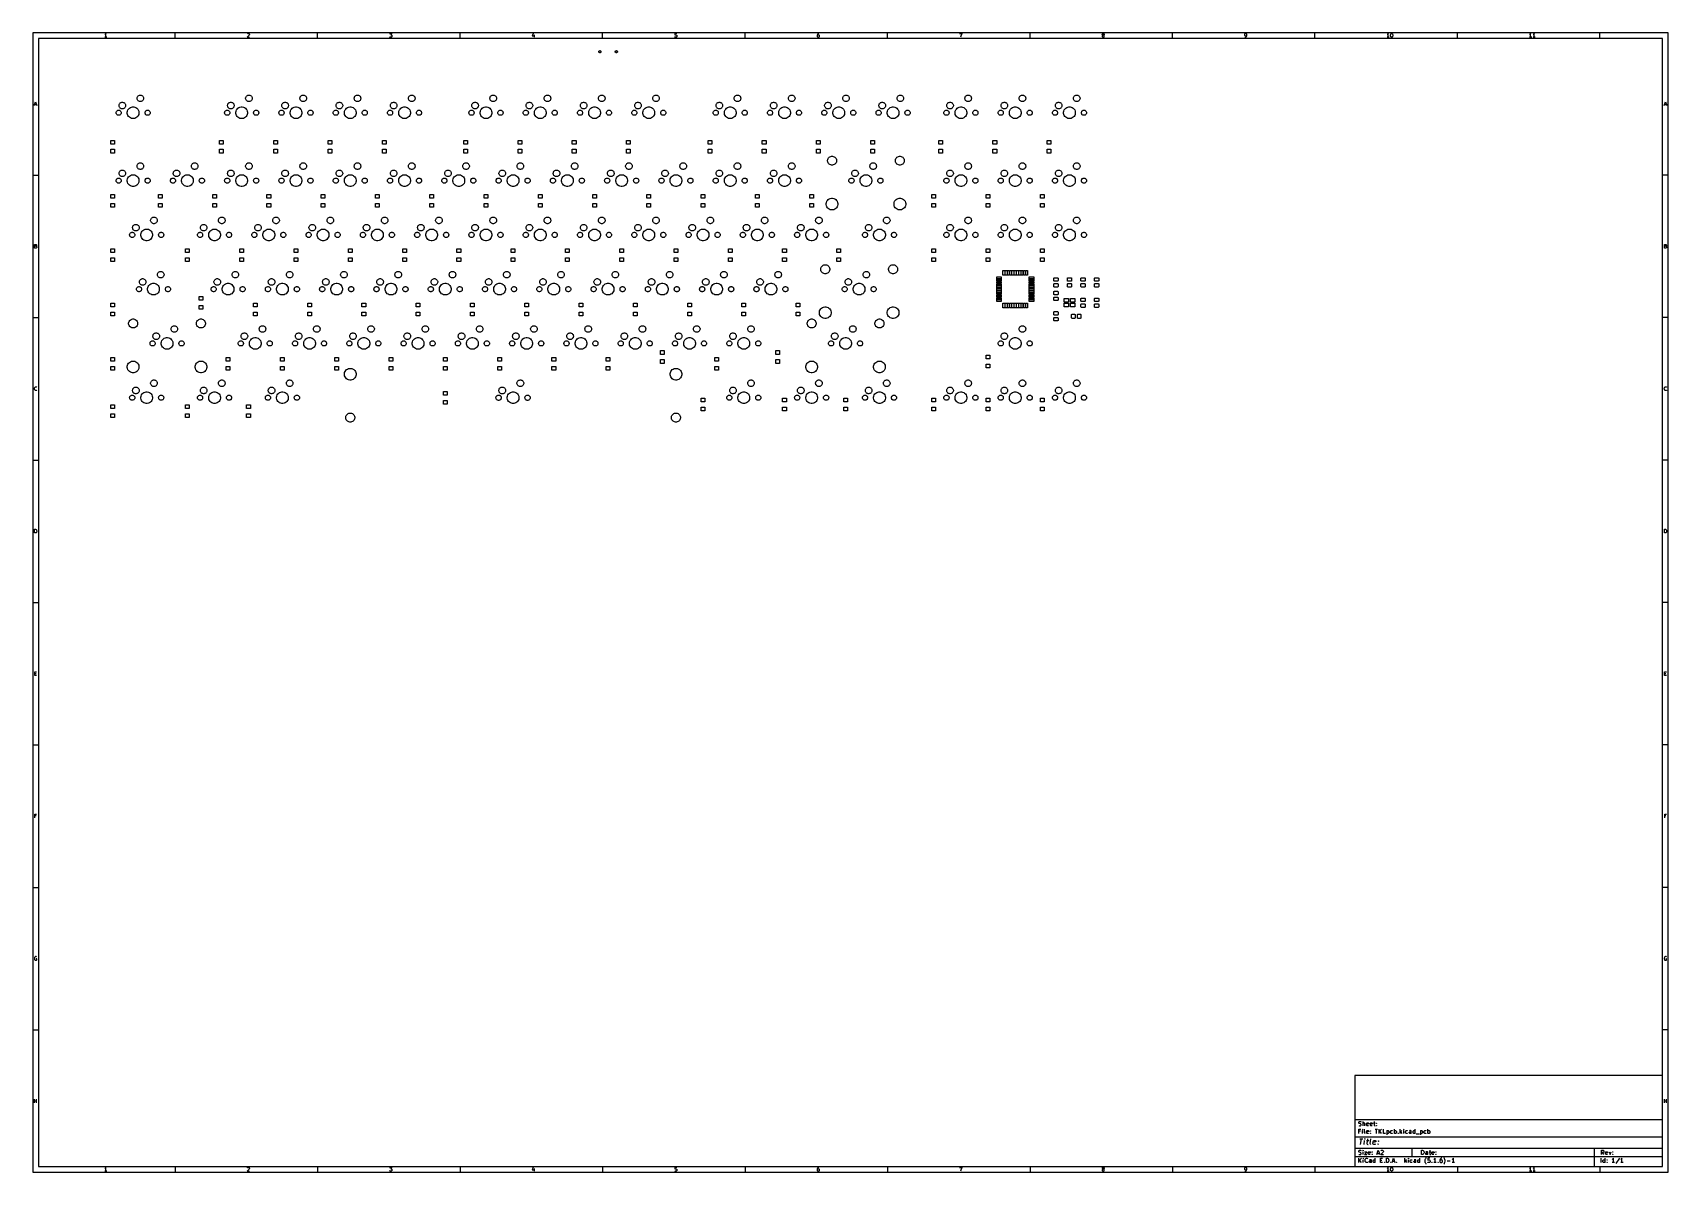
# Model space of a CAD drawing. Extents: x 0.4 to 23, y -16.1 to -0.4.
import ezdxf

# ---------------------------------------------------------------- set-up
doc = ezdxf.new("R2010")
doc.units = 0
doc.header["$MEASUREMENT"] = 0
doc.layers.add('BLACK', color=7, linetype='CONTINUOUS')

msp = doc.modelspace()

# ---------------------------------------------------------------- linework, layer by layer
at = {"layer": 'BLACK', "linetype": 'CONTINUOUS'}
for p, q in [((0.3937, -0.3937), (0.3937, -16.1413)), ((22.9923, -0.3937), (0.3937, -0.3937)), ((1.39553, -0.41723), (1.39065, -0.41967)), ((1.4004, -0.41236), (1.39553, -0.41723)), ((1.40528, -0.40504), (1.4004, -0.41236)), ((1.40528, -0.45622), (1.40528, -0.40504)), ((2.3622, -0.47244), (2.3622, -0.3937)), ((3.38597, -0.42698), (3.35672, -0.45622)), ((3.35916, -0.40992), (3.3616, -0.40748)), ((3.3616, -0.40748), (3.36647, -0.40504)), ((3.36647, -0.40504), (3.37866, -0.40504)), ((3.37866, -0.40504), (3.38353, -0.40748)), ((3.38353, -0.40748), (3.38597, -0.40992)), ((3.38597, -0.40992), (3.3884, -0.41479)), ((3.3884, -0.41967), (3.38597, -0.42698)), ((3.3884, -0.41479), (3.3884, -0.41967)), ((4.33071, -0.47244), (4.33071, -0.3937)), ((5.32522, -0.40504), (5.35691, -0.40504)), ((5.32766, -0.45379), (5.32522, -0.45135)), ((5.35691, -0.40504), (5.33985, -0.42454)), ((5.33985, -0.42454), (5.34716, -0.42454)), ((5.34716, -0.42454), (5.35203, -0.42698)), ((5.35203, -0.42698), (5.35447, -0.42941)), ((5.35447, -0.45135), (5.35203, -0.45379)), ((5.35447, -0.42941), (5.35691, -0.43429)), ((5.35691, -0.44648), (5.35447, -0.45135)), ((5.35691, -0.43429), (5.35691, -0.44648)), ((6.29921, -0.47244), (6.29921, -0.3937)), ((7.30835, -0.40261), (7.29617, -0.43916)), ((7.29617, -0.43916), (7.32785, -0.43916)), ((7.32054, -0.4221), (7.32054, -0.45622)), ((8.26772, -0.47244), (8.26772, -0.3937)), ((9.26711, -0.40504), (9.26467, -0.42941)), ((9.26467, -0.42941), (9.26711, -0.42698)), ((9.26711, -0.45379), (9.26467, -0.45135)), ((9.29148, -0.40504), (9.26711, -0.40504)), ((9.26711, -0.42698), (9.27198, -0.42454)), ((9.27198, -0.42454), (9.28417, -0.42454)), ((9.28417, -0.42454), (9.28904, -0.42698)), ((9.28904, -0.42698), (9.29148, -0.42941)), ((9.29148, -0.45135), (9.28904, -0.45379)), ((9.29148, -0.42941), (9.29392, -0.43429)), ((9.29392, -0.44648), (9.29148, -0.45135)), ((9.29392, -0.43429), (9.29392, -0.44648)), ((10.2362, -0.47244), (10.2362, -0.3937)), ((11.2356, -0.41723), (11.2332, -0.42698)), ((11.2332, -0.42698), (11.2332, -0.44648)), ((11.2356, -0.42941), (11.2332, -0.43429)), ((11.2332, -0.44648), (11.2356, -0.45135)), ((11.2405, -0.40992), (11.2356, -0.41723)), ((11.238, -0.42698), (11.2356, -0.42941)), ((11.2356, -0.45135), (11.238, -0.45379)), ((11.2429, -0.42454), (11.238, -0.42698)), ((11.2429, -0.40748), (11.2405, -0.40992)), ((11.2478, -0.40504), (11.2429, -0.40748)), ((11.2527, -0.42454), (11.2429, -0.42454)), ((11.2575, -0.40504), (11.2478, -0.40504)), ((11.2575, -0.42698), (11.2527, -0.42454)), ((11.26, -0.42941), (11.2575, -0.42698)), ((11.2575, -0.45379), (11.26, -0.45135)), ((11.2624, -0.43429), (11.26, -0.42941)), ((11.26, -0.45135), (11.2624, -0.44648)), ((11.2624, -0.44648), (11.2624, -0.43429)), ((12.2047, -0.47244), (12.2047, -0.3937)), ((13.1992, -0.40504), (13.2334, -0.40504)), ((13.2334, -0.40504), (13.2114, -0.45622)), ((14.1732, -0.47244), (14.1732, -0.3937)), ((15.1702, -0.41479), (15.1726, -0.40992)), ((15.1702, -0.41723), (15.1702, -0.41479)), ((15.1726, -0.4221), (15.1702, -0.41723)), ((15.1726, -0.43185), (15.1702, -0.43673)), ((15.1702, -0.43673), (15.1702, -0.44648)), ((15.1702, -0.44648), (15.1726, -0.45135)), ((15.1726, -0.40992), (15.1751, -0.40748)), ((15.1751, -0.42454), (15.1726, -0.4221)), ((15.1751, -0.42941), (15.1726, -0.43185)), ((15.1726, -0.45135), (15.1751, -0.45379)), ((15.1751, -0.40748), (15.1799, -0.40504)), ((15.1799, -0.42698), (15.1751, -0.42454)), ((15.1799, -0.42698), (15.1751, -0.42941)), ((15.1799, -0.40504), (15.1897, -0.40504)), ((15.1897, -0.42698), (15.1799, -0.42698)), ((15.1897, -0.40504), (15.1946, -0.40748)), ((15.1946, -0.42454), (15.1897, -0.42698)), ((15.1946, -0.42941), (15.1897, -0.42698)), ((15.1946, -0.40748), (15.197, -0.40992)), ((15.197, -0.4221), (15.1946, -0.42454)), ((15.197, -0.43185), (15.1946, -0.42941)), ((15.1946, -0.45379), (15.197, -0.45135)), ((15.197, -0.40992), (15.1994, -0.41479)), ((15.1994, -0.41723), (15.197, -0.4221)), ((15.1994, -0.43673), (15.197, -0.43185)), ((15.197, -0.45135), (15.1994, -0.44648)), ((15.1994, -0.41479), (15.1994, -0.41723)), ((15.1994, -0.44648), (15.1994, -0.43673)), ((16.1417, -0.47244), (16.1417, -0.3937)), ((17.1411, -0.40992), (17.1387, -0.41479)), ((17.1387, -0.41479), (17.1387, -0.42698)), ((17.1387, -0.42698), (17.1411, -0.43185)), ((17.1436, -0.40748), (17.1411, -0.40992)), ((17.1411, -0.43185), (17.1436, -0.43429)), ((17.1484, -0.40504), (17.1436, -0.40748)), ((17.1436, -0.43429), (17.1484, -0.43673)), ((17.1582, -0.40504), (17.1484, -0.40504)), ((17.1484, -0.43673), (17.1582, -0.43673)), ((17.1631, -0.40748), (17.1582, -0.40504)), ((17.1582, -0.43673), (17.1631, -0.43429)), ((17.1582, -0.45379), (17.1606, -0.45135)), ((17.1606, -0.45135), (17.1655, -0.44404)), ((17.1655, -0.40992), (17.1631, -0.40748)), ((17.1631, -0.43429), (17.1655, -0.43185)), ((17.1679, -0.41479), (17.1655, -0.40992)), ((17.1655, -0.43185), (17.1679, -0.42698)), ((17.1655, -0.44404), (17.1679, -0.43429)), ((17.1679, -0.43429), (17.1679, -0.41479)), ((18.1102, -0.47244), (18.1102, -0.3937)), ((19.1121, -0.41723), (19.1072, -0.41967)), ((19.1169, -0.41236), (19.1121, -0.41723)), ((19.1218, -0.40504), (19.1169, -0.41236)), ((19.1218, -0.45622), (19.1218, -0.40504)), ((19.1559, -0.42454), (19.1584, -0.41479)), ((19.1559, -0.43673), (19.1559, -0.42454)), ((19.1584, -0.44648), (19.1559, -0.43673)), ((19.1584, -0.41479), (19.1608, -0.40992)), ((19.1608, -0.45135), (19.1584, -0.44648)), ((19.1608, -0.40992), (19.1632, -0.40748)), ((19.1632, -0.45379), (19.1608, -0.45135)), ((19.1632, -0.40748), (19.1681, -0.40504)), ((19.1681, -0.40504), (19.173, -0.40504)), ((19.173, -0.40504), (19.1779, -0.40748)), ((19.1779, -0.40748), (19.1803, -0.40992)), ((19.1803, -0.45135), (19.1779, -0.45379)), ((19.1803, -0.40992), (19.1827, -0.41479)), ((19.1827, -0.44648), (19.1803, -0.45135)), ((19.1827, -0.41479), (19.1852, -0.42454)), ((19.1852, -0.43673), (19.1827, -0.44648)), ((19.1852, -0.42454), (19.1852, -0.43673)), ((20.0787, -0.47244), (20.0787, -0.3937)), ((21.0806, -0.41723), (21.0757, -0.41967)), ((21.0854, -0.41236), (21.0806, -0.41723)), ((21.0903, -0.40504), (21.0854, -0.41236)), ((21.0903, -0.45622), (21.0903, -0.40504)), ((21.1293, -0.41723), (21.1244, -0.41967)), ((21.1342, -0.41236), (21.1293, -0.41723)), ((21.1391, -0.40504), (21.1342, -0.41236)), ((21.1391, -0.45622), (21.1391, -0.40504)), ((22.0472, -0.47244), (22.0472, -0.3937)), ((22.9923, -16.1413), (22.9923, -0.3937)), ((0.47244, -0.47244), (0.47244, -16.0626)), ((22.9136, -0.47244), (0.47244, -0.47244)), ((1.4199, -0.45622), (1.39065, -0.45622)), ((3.35672, -0.45622), (3.3884, -0.45622)), ((5.33254, -0.45622), (5.32766, -0.45379)), ((5.34716, -0.45622), (5.33254, -0.45622)), ((5.35203, -0.45379), (5.34716, -0.45622)), ((8.2152, -0.6548), (8.21576, -0.65195)), ((8.2152, -0.65771), (8.2152, -0.6548)), ((8.21576, -0.66056), (8.2152, -0.65771)), ((8.21576, -0.65195), (8.21688, -0.64926)), ((8.21688, -0.66324), (8.21576, -0.66056)), ((8.21688, -0.64926), (8.21849, -0.64684)), ((8.21849, -0.66566), (8.21688, -0.66324)), ((8.21849, -0.64684), (8.22055, -0.64478)), ((8.22055, -0.66772), (8.21849, -0.66566)), ((8.22055, -0.64478), (8.22297, -0.64317)), ((8.22297, -0.66934), (8.22055, -0.66772)), ((8.22297, -0.64317), (8.22565, -0.64206)), ((8.22565, -0.67045), (8.22297, -0.66934)), ((8.22565, -0.64206), (8.22851, -0.64149)), ((8.22851, -0.67102), (8.22565, -0.67045)), ((8.22851, -0.64149), (8.23141, -0.64149)), ((8.23141, -0.67102), (8.22851, -0.67102)), ((8.23141, -0.64149), (8.23427, -0.64206)), ((8.23427, -0.67045), (8.23141, -0.67102)), ((8.23427, -0.64206), (8.23695, -0.64317)), ((8.23695, -0.66934), (8.23427, -0.67045)), ((8.23695, -0.64317), (8.23937, -0.64478)), ((8.23937, -0.66772), (8.23695, -0.66934)), ((8.23937, -0.64478), (8.24143, -0.64684)), ((8.24143, -0.66566), (8.23937, -0.66772)), ((8.24143, -0.64684), (8.24304, -0.64926)), ((8.24304, -0.66324), (8.24143, -0.66566)), ((8.24304, -0.64926), (8.24416, -0.65195)), ((8.24416, -0.66056), (8.24304, -0.66324)), ((8.24416, -0.65195), (8.24472, -0.6548)), ((8.24472, -0.65771), (8.24416, -0.66056)), ((8.24472, -0.6548), (8.24472, -0.65771)), ((8.44276, -0.6548), (8.44332, -0.65195)), ((8.44276, -0.65771), (8.44276, -0.6548)), ((8.44332, -0.66056), (8.44276, -0.65771)), ((8.44332, -0.65195), (8.44444, -0.64926)), ((8.44444, -0.66324), (8.44332, -0.66056)), ((8.44444, -0.64926), (8.44605, -0.64684)), ((8.44605, -0.66566), (8.44444, -0.66324)), ((8.44605, -0.64684), (8.44811, -0.64478)), ((8.44811, -0.66772), (8.44605, -0.66566)), ((8.44811, -0.64478), (8.45053, -0.64317)), ((8.45053, -0.66934), (8.44811, -0.66772)), ((8.45053, -0.64317), (8.45321, -0.64206)), ((8.45321, -0.67045), (8.45053, -0.66934)), ((8.45321, -0.64206), (8.45607, -0.64149)), ((8.45607, -0.67102), (8.45321, -0.67045)), ((8.45607, -0.64149), (8.45897, -0.64149)), ((8.45897, -0.67102), (8.45607, -0.67102)), ((8.45897, -0.64149), (8.46183, -0.64206)), ((8.46183, -0.67045), (8.45897, -0.67102)), ((8.46183, -0.64206), (8.46451, -0.64317)), ((8.46451, -0.66934), (8.46183, -0.67045)), ((8.46451, -0.64317), (8.46693, -0.64478)), ((8.46693, -0.66772), (8.46451, -0.66934)), ((8.46693, -0.64478), (8.46899, -0.64684)), ((8.46899, -0.66566), (8.46693, -0.66772)), ((8.46899, -0.64684), (8.4706, -0.64926)), ((8.4706, -0.66324), (8.46899, -0.66566)), ((8.4706, -0.64926), (8.47172, -0.65195)), ((8.47172, -0.66056), (8.4706, -0.66324)), ((8.47172, -0.65195), (8.47228, -0.6548)), ((8.47228, -0.65771), (8.47172, -0.66056)), ((8.47228, -0.6548), (8.47228, -0.65771)), ((9.27198, -0.45622), (9.26711, -0.45379)), ((9.28417, -0.45622), (9.27198, -0.45622)), ((9.28904, -0.45379), (9.28417, -0.45622)), ((11.238, -0.45379), (11.2429, -0.45622)), ((11.2429, -0.45622), (11.2527, -0.45622)), ((11.2527, -0.45622), (11.2575, -0.45379)), ((15.1751, -0.45379), (15.1799, -0.45622)), ((15.1799, -0.45622), (15.1897, -0.45622)), ((15.1897, -0.45622), (15.1946, -0.45379)), ((17.1436, -0.45622), (17.1533, -0.45622)), ((17.1533, -0.45622), (17.1582, -0.45379)), ((19.1364, -0.45622), (19.1072, -0.45622)), ((19.1681, -0.45622), (19.1632, -0.45379)), ((19.173, -0.45622), (19.1681, -0.45622)), ((19.1779, -0.45379), (19.173, -0.45622)), ((21.1049, -0.45622), (21.0757, -0.45622)), ((21.1537, -0.45622), (21.1244, -0.45622)), ((22.9136, -16.0626), (22.9136, -0.47244)), ((0.41601, -1.40111), (0.43307, -1.34993)), ((0.43307, -1.34993), (0.45013, -1.40111)), ((1.61805, -1.35646), (1.62679, -1.35472)), ((1.62679, -1.35472), (1.63571, -1.35472)), ((1.63571, -1.35472), (1.64446, -1.35646)), ((1.83598, -1.29554), (1.83772, -1.28679)), ((1.83598, -1.30446), (1.83598, -1.29554)), ((1.83772, -1.31321), (1.83598, -1.30446)), ((1.83772, -1.28679), (1.84113, -1.27855)), ((1.84113, -1.32145), (1.83772, -1.31321)), ((1.84113, -1.27855), (1.84608, -1.27114)), ((1.84608, -1.32886), (1.84113, -1.32145)), ((1.84608, -1.27114), (1.85239, -1.26483)), ((1.85239, -1.33517), (1.84608, -1.32886)), ((1.85239, -1.26483), (1.85981, -1.25988)), ((1.85981, -1.34012), (1.85239, -1.33517)), ((1.85981, -1.25988), (1.86805, -1.25646)), ((1.86805, -1.34354), (1.85981, -1.34012)), ((1.86805, -1.25646), (1.87679, -1.25472)), ((1.87679, -1.34528), (1.86805, -1.34354)), ((1.87679, -1.25472), (1.88571, -1.25472)), ((1.88571, -1.34528), (1.87679, -1.34528)), ((1.88571, -1.25472), (1.89446, -1.25646)), ((1.89446, -1.34354), (1.88571, -1.34528)), ((1.89446, -1.25646), (1.9027, -1.25988)), ((1.9027, -1.34012), (1.89446, -1.34354)), ((1.9027, -1.25988), (1.91011, -1.26483)), ((1.91011, -1.33517), (1.9027, -1.34012)), ((1.91011, -1.26483), (1.91642, -1.27114)), ((1.91642, -1.32886), (1.91011, -1.33517)), ((1.91642, -1.27114), (1.92137, -1.27855)), ((1.92137, -1.32145), (1.91642, -1.32886)), ((1.92137, -1.27855), (1.92479, -1.28679)), ((1.92479, -1.31321), (1.92137, -1.32145)), ((1.92479, -1.28679), (1.92653, -1.29554)), ((1.92653, -1.30446), (1.92479, -1.31321)), ((1.92653, -1.29554), (1.92653, -1.30446)), ((3.11805, -1.35646), (3.12679, -1.35472)), ((3.12679, -1.35472), (3.13571, -1.35472)), ((3.13571, -1.35472), (3.14446, -1.35646)), ((3.33598, -1.29554), (3.33772, -1.28679)), ((3.33598, -1.30446), (3.33598, -1.29554)), ((3.33772, -1.31321), (3.33598, -1.30446)), ((3.33772, -1.28679), (3.34113, -1.27855)), ((3.34113, -1.32145), (3.33772, -1.31321)), ((3.34113, -1.27855), (3.34608, -1.27114)), ((3.34608, -1.32886), (3.34113, -1.32145)), ((3.34608, -1.27114), (3.35239, -1.26483)), ((3.35239, -1.33517), (3.34608, -1.32886)), ((3.35239, -1.26483), (3.35981, -1.25988)), ((3.35981, -1.34012), (3.35239, -1.33517)), ((3.35981, -1.25988), (3.36805, -1.25646)), ((3.36805, -1.34354), (3.35981, -1.34012)), ((3.36805, -1.25646), (3.37679, -1.25472)), ((3.37679, -1.34528), (3.36805, -1.34354)), ((3.37679, -1.25472), (3.38571, -1.25472)), ((3.38571, -1.34528), (3.37679, -1.34528)), ((3.38571, -1.25472), (3.39446, -1.25646)), ((3.39446, -1.34354), (3.38571, -1.34528)), ((3.39446, -1.25646), (3.4027, -1.25988)), ((3.4027, -1.34012), (3.39446, -1.34354)), ((3.4027, -1.25988), (3.41011, -1.26483)), ((3.41011, -1.33517), (3.4027, -1.34012)), ((3.41011, -1.26483), (3.41642, -1.27114)), ((3.41642, -1.32886), (3.41011, -1.33517)), ((3.41642, -1.27114), (3.42137, -1.27855)), ((3.42137, -1.32145), (3.41642, -1.32886)), ((3.42137, -1.27855), (3.42479, -1.28679)), ((3.42479, -1.31321), (3.42137, -1.32145)), ((3.42479, -1.28679), (3.42653, -1.29554)), ((3.42653, -1.30446), (3.42479, -1.31321)), ((3.42653, -1.29554), (3.42653, -1.30446)), ((3.86805, -1.35646), (3.8768, -1.35472)), ((3.8768, -1.35472), (3.88572, -1.35472)), ((3.88572, -1.35472), (3.89447, -1.35646)), ((4.08598, -1.29554), (4.08772, -1.28679)), ((4.08598, -1.30446), (4.08598, -1.29554)), ((4.08772, -1.31321), (4.08598, -1.30446)), ((4.08772, -1.28679), (4.09114, -1.27855)), ((4.09114, -1.32145), (4.08772, -1.31321)), ((4.09114, -1.27855), (4.09609, -1.27114)), ((4.09609, -1.32886), (4.09114, -1.32145)), ((4.09609, -1.27114), (4.1024, -1.26483)), ((4.1024, -1.33517), (4.09609, -1.32886)), ((4.1024, -1.26483), (4.10981, -1.25988)), ((4.10981, -1.34012), (4.1024, -1.33517)), ((4.10981, -1.25988), (4.11805, -1.25646)), ((4.11805, -1.34354), (4.10981, -1.34012)), ((4.11805, -1.25646), (4.1268, -1.25472)), ((4.1268, -1.34528), (4.11805, -1.34354)), ((4.1268, -1.25472), (4.13572, -1.25472)), ((4.13572, -1.34528), (4.1268, -1.34528)), ((4.13572, -1.25472), (4.14447, -1.25646)), ((4.14447, -1.34354), (4.13572, -1.34528)), ((4.14447, -1.25646), (4.15271, -1.25988)), ((4.15271, -1.34012), (4.14447, -1.34354)), ((4.15271, -1.25988), (4.16012, -1.26483)), ((4.16012, -1.33517), (4.15271, -1.34012)), ((4.16012, -1.26483), (4.16643, -1.27114)), ((4.16643, -1.32886), (4.16012, -1.33517)), ((4.16643, -1.27114), (4.17138, -1.27855)), ((4.17138, -1.32145), (4.16643, -1.32886)), ((4.17138, -1.27855), (4.1748, -1.28679)), ((4.1748, -1.31321), (4.17138, -1.32145)), ((4.1748, -1.28679), (4.17654, -1.29554)), ((4.17654, -1.30446), (4.1748, -1.31321)), ((4.17654, -1.29554), (4.17654, -1.30446)), ((4.61805, -1.35646), (4.6268, -1.35472)), ((4.6268, -1.35472), (4.63572, -1.35472)), ((4.63572, -1.35472), (4.64447, -1.35646)), ((4.83598, -1.29554), (4.83772, -1.28679)), ((4.83598, -1.30446), (4.83598, -1.29554)), ((4.83772, -1.31321), (4.83598, -1.30446)), ((4.83772, -1.28679), (4.84114, -1.27855)), ((4.84114, -1.32145), (4.83772, -1.31321)), ((4.84114, -1.27855), (4.84609, -1.27114)), ((4.84609, -1.32886), (4.84114, -1.32145)), ((4.84609, -1.27114), (4.8524, -1.26483)), ((4.8524, -1.33517), (4.84609, -1.32886)), ((4.8524, -1.26483), (4.85981, -1.25988)), ((4.85981, -1.34012), (4.8524, -1.33517)), ((4.85981, -1.25988), (4.86805, -1.25646)), ((4.86805, -1.34354), (4.85981, -1.34012)), ((4.86805, -1.25646), (4.8768, -1.25472)), ((4.8768, -1.34528), (4.86805, -1.34354)), ((4.8768, -1.25472), (4.88572, -1.25472)), ((4.88572, -1.34528), (4.8768, -1.34528)), ((4.88572, -1.25472), (4.89447, -1.25646)), ((4.89447, -1.34354), (4.88572, -1.34528)), ((4.89447, -1.25646), (4.90271, -1.25988)), ((4.90271, -1.34012), (4.89447, -1.34354)), ((4.90271, -1.25988), (4.91012, -1.26483)), ((4.91012, -1.33517), (4.90271, -1.34012)), ((4.91012, -1.26483), (4.91643, -1.27114)), ((4.91643, -1.32886), (4.91012, -1.33517)), ((4.91643, -1.27114), (4.92138, -1.27855)), ((4.92138, -1.32145), (4.91643, -1.32886)), ((4.92138, -1.27855), (4.9248, -1.28679)), ((4.9248, -1.31321), (4.92138, -1.32145)), ((4.9248, -1.28679), (4.92654, -1.29554)), ((4.92654, -1.30446), (4.9248, -1.31321)), ((4.92654, -1.29554), (4.92654, -1.30446)), ((5.36805, -1.35646), (5.3768, -1.35472)), ((5.3768, -1.35472), (5.38572, -1.35472)), ((5.38572, -1.35472), (5.39447, -1.35646)), ((5.58598, -1.29554), (5.58772, -1.28679)), ((5.58598, -1.30446), (5.58598, -1.29554)), ((5.58772, -1.31321), (5.58598, -1.30446)), ((5.58772, -1.28679), (5.59114, -1.27855)), ((5.59114, -1.32145), (5.58772, -1.31321)), ((5.59114, -1.27855), (5.59609, -1.27114)), ((5.59609, -1.32886), (5.59114, -1.32145)), ((5.59609, -1.27114), (5.6024, -1.26483)), ((5.6024, -1.33517), (5.59609, -1.32886)), ((5.6024, -1.26483), (5.60981, -1.25988)), ((5.60981, -1.34012), (5.6024, -1.33517)), ((5.60981, -1.25988), (5.61805, -1.25646)), ((5.61805, -1.34354), (5.60981, -1.34012)), ((5.61805, -1.25646), (5.6268, -1.25472)), ((5.6268, -1.34528), (5.61805, -1.34354)), ((5.6268, -1.25472), (5.63572, -1.25472)), ((5.63572, -1.34528), (5.6268, -1.34528)), ((5.63572, -1.25472), (5.64447, -1.25646)), ((5.64447, -1.34354), (5.63572, -1.34528)), ((5.64447, -1.25646), (5.65271, -1.25988)), ((5.65271, -1.34012), (5.64447, -1.34354)), ((5.65271, -1.25988), (5.66012, -1.26483)), ((5.66012, -1.33517), (5.65271, -1.34012)), ((5.66012, -1.26483), (5.66643, -1.27114)), ((5.66643, -1.32886), (5.66012, -1.33517)), ((5.66643, -1.27114), (5.67138, -1.27855)), ((5.67138, -1.32145), (5.66643, -1.32886)), ((5.67138, -1.27855), (5.6748, -1.28679)), ((5.6748, -1.31321), (5.67138, -1.32145)), ((5.6748, -1.28679), (5.67654, -1.29554)), ((5.67654, -1.30446), (5.6748, -1.31321)), ((5.67654, -1.29554), (5.67654, -1.30446)), ((6.49305, -1.35646), (6.5018, -1.35472)), ((6.5018, -1.35472), (6.51072, -1.35472)), ((6.51072, -1.35472), (6.51947, -1.35646)), ((6.71098, -1.29554), (6.71272, -1.28679)), ((6.71098, -1.30446), (6.71098, -1.29554)), ((6.71272, -1.31321), (6.71098, -1.30446)), ((6.71272, -1.28679), (6.71614, -1.27855)), ((6.71614, -1.32145), (6.71272, -1.31321)), ((6.71614, -1.27855), (6.72109, -1.27114)), ((6.72109, -1.32886), (6.71614, -1.32145)), ((6.72109, -1.27114), (6.7274, -1.26483)), ((6.7274, -1.33517), (6.72109, -1.32886)), ((6.7274, -1.26483), (6.73481, -1.25988)), ((6.73481, -1.34012), (6.7274, -1.33517)), ((6.73481, -1.25988), (6.74305, -1.25646)), ((6.74305, -1.34354), (6.73481, -1.34012)), ((6.74305, -1.25646), (6.7518, -1.25472)), ((6.7518, -1.34528), (6.74305, -1.34354)), ((6.7518, -1.25472), (6.76072, -1.25472)), ((6.76072, -1.34528), (6.7518, -1.34528)), ((6.76072, -1.25472), (6.76947, -1.25646)), ((6.76947, -1.34354), (6.76072, -1.34528)), ((6.76947, -1.25646), (6.77771, -1.25988)), ((6.77771, -1.34012), (6.76947, -1.34354)), ((6.77771, -1.25988), (6.78512, -1.26483)), ((6.78512, -1.33517), (6.77771, -1.34012)), ((6.78512, -1.26483), (6.79143, -1.27114)), ((6.79143, -1.32886), (6.78512, -1.33517)), ((6.79143, -1.27114), (6.79638, -1.27855)), ((6.79638, -1.32145), (6.79143, -1.32886)), ((6.79638, -1.27855), (6.7998, -1.28679)), ((6.7998, -1.31321), (6.79638, -1.32145)), ((6.7998, -1.28679), (6.80154, -1.29554)), ((6.80154, -1.30446), (6.7998, -1.31321)), ((6.80154, -1.29554), (6.80154, -1.30446)), ((7.24305, -1.35646), (7.2518, -1.35472)), ((7.2518, -1.35472), (7.26072, -1.35472)), ((7.26072, -1.35472), (7.26947, -1.35646)), ((7.46098, -1.29554), (7.46272, -1.28679)), ((7.46098, -1.30446), (7.46098, -1.29554)), ((7.46272, -1.31321), (7.46098, -1.30446)), ((7.46272, -1.28679), (7.46614, -1.27855)), ((7.46614, -1.32145), (7.46272, -1.31321)), ((7.46614, -1.27855), (7.47109, -1.27114)), ((7.47109, -1.32886), (7.46614, -1.32145)), ((7.47109, -1.27114), (7.4774, -1.26483)), ((7.4774, -1.33517), (7.47109, -1.32886)), ((7.4774, -1.26483), (7.48481, -1.25988)), ((7.48481, -1.34012), (7.4774, -1.33517)), ((7.48481, -1.25988), (7.49305, -1.25646)), ((7.49305, -1.34354), (7.48481, -1.34012)), ((7.49305, -1.25646), (7.5018, -1.25472)), ((7.5018, -1.34528), (7.49305, -1.34354)), ((7.5018, -1.25472), (7.51072, -1.25472)), ((7.51072, -1.34528), (7.5018, -1.34528)), ((7.51072, -1.25472), (7.51947, -1.25646)), ((7.51947, -1.34354), (7.51072, -1.34528)), ((7.51947, -1.25646), (7.52771, -1.25988)), ((7.52771, -1.34012), (7.51947, -1.34354)), ((7.52771, -1.25988), (7.53512, -1.26483)), ((7.53512, -1.33517), (7.52771, -1.34012)), ((7.53512, -1.26483), (7.54143, -1.27114)), ((7.54143, -1.32886), (7.53512, -1.33517)), ((7.54143, -1.27114), (7.54638, -1.27855)), ((7.54638, -1.32145), (7.54143, -1.32886)), ((7.54638, -1.27855), (7.5498, -1.28679)), ((7.5498, -1.31321), (7.54638, -1.32145)), ((7.5498, -1.28679), (7.55154, -1.29554)), ((7.55154, -1.30446), (7.5498, -1.31321)), ((7.55154, -1.29554), (7.55154, -1.30446)), ((7.99305, -1.35646), (8.0018, -1.35472)), ((8.0018, -1.35472), (8.01072, -1.35472)), ((8.01072, -1.35472), (8.01947, -1.35646)), ((8.21098, -1.29554), (8.21272, -1.28679)), ((8.21098, -1.30446), (8.21098, -1.29554)), ((8.21272, -1.31321), (8.21098, -1.30446)), ((8.21272, -1.28679), (8.21614, -1.27855)), ((8.21614, -1.32145), (8.21272, -1.31321)), ((8.21614, -1.27855), (8.22109, -1.27114)), ((8.22109, -1.32886), (8.21614, -1.32145)), ((8.22109, -1.27114), (8.2274, -1.26483)), ((8.2274, -1.33517), (8.22109, -1.32886)), ((8.2274, -1.26483), (8.23481, -1.25988)), ((8.23481, -1.34012), (8.2274, -1.33517)), ((8.23481, -1.25988), (8.24305, -1.25646)), ((8.24305, -1.34354), (8.23481, -1.34012)), ((8.24305, -1.25646), (8.2518, -1.25472)), ((8.2518, -1.34528), (8.24305, -1.34354)), ((8.2518, -1.25472), (8.26072, -1.25472)), ((8.26072, -1.34528), (8.2518, -1.34528)), ((8.26072, -1.25472), (8.26947, -1.25646)), ((8.26947, -1.34354), (8.26072, -1.34528)), ((8.26947, -1.25646), (8.27771, -1.25988)), ((8.27771, -1.34012), (8.26947, -1.34354)), ((8.27771, -1.25988), (8.28512, -1.26483)), ((8.28512, -1.33517), (8.27771, -1.34012)), ((8.28512, -1.26483), (8.29143, -1.27114)), ((8.29143, -1.32886), (8.28512, -1.33517)), ((8.29143, -1.27114), (8.29638, -1.27855)), ((8.29638, -1.32145), (8.29143, -1.32886)), ((8.29638, -1.27855), (8.2998, -1.28679)), ((8.2998, -1.31321), (8.29638, -1.32145)), ((8.2998, -1.28679), (8.30154, -1.29554)), ((8.30154, -1.30446), (8.2998, -1.31321)), ((8.30154, -1.29554), (8.30154, -1.30446)), ((8.74305, -1.35646), (8.7518, -1.35472)), ((8.7518, -1.35472), (8.76072, -1.35472)), ((8.76072, -1.35472), (8.76947, -1.35646)), ((8.96098, -1.29554), (8.96272, -1.28679)), ((8.96098, -1.30446), (8.96098, -1.29554)), ((8.96272, -1.31321), (8.96098, -1.30446)), ((8.96272, -1.28679), (8.96614, -1.27855)), ((8.96614, -1.32145), (8.96272, -1.31321)), ((8.96614, -1.27855), (8.97109, -1.27114)), ((8.97109, -1.32886), (8.96614, -1.32145)), ((8.97109, -1.27114), (8.9774, -1.26483)), ((8.9774, -1.33517), (8.97109, -1.32886)), ((8.9774, -1.26483), (8.98481, -1.25988)), ((8.98481, -1.34012), (8.9774, -1.33517)), ((8.98481, -1.25988), (8.99305, -1.25646)), ((8.99305, -1.34354), (8.98481, -1.34012)), ((8.99305, -1.25646), (9.0018, -1.25472)), ((9.0018, -1.34528), (8.99305, -1.34354)), ((9.0018, -1.25472), (9.01072, -1.25472)), ((9.01072, -1.34528), (9.0018, -1.34528)), ((9.01072, -1.25472), (9.01947, -1.25646)), ((9.01947, -1.34354), (9.01072, -1.34528)), ((9.01947, -1.25646), (9.02771, -1.25988)), ((9.02771, -1.34012), (9.01947, -1.34354)), ((9.02771, -1.25988), (9.03512, -1.26483)), ((9.03512, -1.33517), (9.02771, -1.34012)), ((9.03512, -1.26483), (9.04143, -1.27114)), ((9.04143, -1.32886), (9.03512, -1.33517)), ((9.04143, -1.27114), (9.04638, -1.27855)), ((9.04638, -1.32145), (9.04143, -1.32886)), ((9.04638, -1.27855), (9.0498, -1.28679)), ((9.0498, -1.31321), (9.04638, -1.32145)), ((9.0498, -1.28679), (9.05154, -1.29554)), ((9.05154, -1.30446), (9.0498, -1.31321)), ((9.05154, -1.29554), (9.05154, -1.30446)), ((9.86805, -1.35646), (9.8768, -1.35472)), ((9.8768, -1.35472), (9.88572, -1.35472)), ((9.88572, -1.35472), (9.89447, -1.35646)), ((10.086, -1.29554), (10.0877, -1.28679)), ((10.086, -1.30446), (10.086, -1.29554)), ((10.0877, -1.31321), (10.086, -1.30446)), ((10.0877, -1.28679), (10.0911, -1.27855)), ((10.0911, -1.32145), (10.0877, -1.31321)), ((10.0911, -1.27855), (10.0961, -1.27114)), ((10.0961, -1.32886), (10.0911, -1.32145)), ((10.0961, -1.27114), (10.1024, -1.26483)), ((10.1024, -1.33517), (10.0961, -1.32886)), ((10.1024, -1.26483), (10.1098, -1.25988)), ((10.1098, -1.34012), (10.1024, -1.33517)), ((10.1098, -1.25988), (10.1181, -1.25646)), ((10.1181, -1.34354), (10.1098, -1.34012)), ((10.1181, -1.25646), (10.1268, -1.25472)), ((10.1268, -1.34528), (10.1181, -1.34354)), ((10.1268, -1.25472), (10.1357, -1.25472)), ((10.1357, -1.34528), (10.1268, -1.34528)), ((10.1357, -1.25472), (10.1445, -1.25646)), ((10.1445, -1.34354), (10.1357, -1.34528)), ((10.1445, -1.25646), (10.1527, -1.25988)), ((10.1527, -1.34012), (10.1445, -1.34354)), ((10.1527, -1.25988), (10.1601, -1.26483)), ((10.1601, -1.33517), (10.1527, -1.34012)), ((10.1601, -1.26483), (10.1664, -1.27114)), ((10.1664, -1.32886), (10.1601, -1.33517)), ((10.1664, -1.27114), (10.1714, -1.27855)), ((10.1714, -1.32145), (10.1664, -1.32886)), ((10.1714, -1.27855), (10.1748, -1.28679)), ((10.1748, -1.31321), (10.1714, -1.32145)), ((10.1748, -1.28679), (10.1765, -1.29554)), ((10.1765, -1.30446), (10.1748, -1.31321)), ((10.1765, -1.29554), (10.1765, -1.30446)), ((10.6181, -1.35646), (10.6268, -1.35472)), ((10.6268, -1.35472), (10.6357, -1.35472)), ((10.6357, -1.35472), (10.6445, -1.35646)), ((10.836, -1.29554), (10.8377, -1.28679)), ((10.836, -1.30446), (10.836, -1.29554)), ((10.8377, -1.31321), (10.836, -1.30446)), ((10.8377, -1.28679), (10.8411, -1.27855)), ((10.8411, -1.32145), (10.8377, -1.31321)), ((10.8411, -1.27855), (10.8461, -1.27114)), ((10.8461, -1.32886), (10.8411, -1.32145)), ((10.8461, -1.27114), (10.8524, -1.26483)), ((10.8524, -1.33517), (10.8461, -1.32886)), ((10.8524, -1.26483), (10.8598, -1.25988)), ((10.8598, -1.34012), (10.8524, -1.33517)), ((10.8598, -1.25988), (10.8681, -1.25646)), ((10.8681, -1.34354), (10.8598, -1.34012)), ((10.8681, -1.25646), (10.8768, -1.25472)), ((10.8768, -1.34528), (10.8681, -1.34354)), ((10.8768, -1.25472), (10.8857, -1.25472)), ((10.8857, -1.34528), (10.8768, -1.34528)), ((10.8857, -1.25472), (10.8945, -1.25646)), ((10.8945, -1.34354), (10.8857, -1.34528)), ((10.8945, -1.25646), (10.9027, -1.25988)), ((10.9027, -1.34012), (10.8945, -1.34354)), ((10.9027, -1.25988), (10.9101, -1.26483)), ((10.9101, -1.33517), (10.9027, -1.34012)), ((10.9101, -1.26483), (10.9164, -1.27114)), ((10.9164, -1.32886), (10.9101, -1.33517)), ((10.9164, -1.27114), (10.9214, -1.27855)), ((10.9214, -1.32145), (10.9164, -1.32886)), ((10.9214, -1.27855), (10.9248, -1.28679)), ((10.9248, -1.31321), (10.9214, -1.32145)), ((10.9248, -1.28679), (10.9265, -1.29554)), ((10.9265, -1.30446), (10.9248, -1.31321)), ((10.9265, -1.29554), (10.9265, -1.30446)), ((11.3681, -1.35646), (11.3768, -1.35472)), ((11.3768, -1.35472), (11.3857, -1.35472)), ((11.3857, -1.35472), (11.3945, -1.35646)), ((11.586, -1.29554), (11.5877, -1.28679)), ((11.586, -1.30446), (11.586, -1.29554)), ((11.5877, -1.31321), (11.586, -1.30446)), ((11.5877, -1.28679), (11.5911, -1.27855)), ((11.5911, -1.32145), (11.5877, -1.31321)), ((11.5911, -1.27855), (11.5961, -1.27114)), ((11.5961, -1.32886), (11.5911, -1.32145)), ((11.5961, -1.27114), (11.6024, -1.26483)), ((11.6024, -1.33517), (11.5961, -1.32886)), ((11.6024, -1.26483), (11.6098, -1.25988)), ((11.6098, -1.34012), (11.6024, -1.33517)), ((11.6098, -1.25988), (11.6181, -1.25646)), ((11.6181, -1.34354), (11.6098, -1.34012)), ((11.6181, -1.25646), (11.6268, -1.25472)), ((11.6268, -1.34528), (11.6181, -1.34354)), ((11.6268, -1.25472), (11.6357, -1.25472)), ((11.6357, -1.34528), (11.6268, -1.34528)), ((11.6357, -1.25472), (11.6445, -1.25646)), ((11.6445, -1.34354), (11.6357, -1.34528)), ((11.6445, -1.25646), (11.6527, -1.25988)), ((11.6527, -1.34012), (11.6445, -1.34354)), ((11.6527, -1.25988), (11.6601, -1.26483)), ((11.6601, -1.33517), (11.6527, -1.34012)), ((11.6601, -1.26483), (11.6664, -1.27114)), ((11.6664, -1.32886), (11.6601, -1.33517)), ((11.6664, -1.27114), (11.6714, -1.27855)), ((11.6714, -1.32145), (11.6664, -1.32886)), ((11.6714, -1.27855), (11.6748, -1.28679)), ((11.6748, -1.31321), (11.6714, -1.32145)), ((11.6748, -1.28679), (11.6765, -1.29554)), ((11.6765, -1.30446), (11.6748, -1.31321)), ((11.6765, -1.29554), (11.6765, -1.30446)), ((12.1181, -1.35646), (12.1268, -1.35472)), ((12.1268, -1.35472), (12.1357, -1.35472)), ((12.1357, -1.35472), (12.1445, -1.35646)), ((12.336, -1.29554), (12.3377, -1.28679)), ((12.336, -1.30446), (12.336, -1.29554)), ((12.3377, -1.31321), (12.336, -1.30446)), ((12.3377, -1.28679), (12.3411, -1.27855)), ((12.3411, -1.32145), (12.3377, -1.31321)), ((12.3411, -1.27855), (12.3461, -1.27114)), ((12.3461, -1.32886), (12.3411, -1.32145)), ((12.3461, -1.27114), (12.3524, -1.26483)), ((12.3524, -1.33517), (12.3461, -1.32886)), ((12.3524, -1.26483), (12.3598, -1.25988)), ((12.3598, -1.34012), (12.3524, -1.33517)), ((12.3598, -1.25988), (12.3681, -1.25646)), ((12.3681, -1.34354), (12.3598, -1.34012)), ((12.3681, -1.25646), (12.3768, -1.25472)), ((12.3768, -1.34528), (12.3681, -1.34354)), ((12.3768, -1.25472), (12.3857, -1.25472)), ((12.3857, -1.34528), (12.3768, -1.34528)), ((12.3857, -1.25472), (12.3945, -1.25646)), ((12.3945, -1.34354), (12.3857, -1.34528)), ((12.3945, -1.25646), (12.4027, -1.25988)), ((12.4027, -1.34012), (12.3945, -1.34354)), ((12.4027, -1.25988), (12.4101, -1.26483)), ((12.4101, -1.33517), (12.4027, -1.34012)), ((12.4101, -1.26483), (12.4164, -1.27114)), ((12.4164, -1.32886), (12.4101, -1.33517)), ((12.4164, -1.27114), (12.4214, -1.27855)), ((12.4214, -1.32145), (12.4164, -1.32886)), ((12.4214, -1.27855), (12.4248, -1.28679)), ((12.4248, -1.31321), (12.4214, -1.32145)), ((12.4248, -1.28679), (12.4265, -1.29554)), ((12.4265, -1.30446), (12.4248, -1.31321)), ((12.4265, -1.29554), (12.4265, -1.30446)), ((13.0555, -1.35646), (13.0643, -1.35472)), ((13.0643, -1.35472), (13.0732, -1.35472)), ((13.0732, -1.35472), (13.0819, -1.35646)), ((13.2735, -1.29554), (13.2752, -1.28679)), ((13.2735, -1.30446), (13.2735, -1.29554)), ((13.2752, -1.31321), (13.2735, -1.30446)), ((13.2752, -1.28679), (13.2786, -1.27855)), ((13.2786, -1.32145), (13.2752, -1.31321)), ((13.2786, -1.27855), (13.2836, -1.27114)), ((13.2836, -1.32886), (13.2786, -1.32145)), ((13.2836, -1.27114), (13.2899, -1.26483)), ((13.2899, -1.33517), (13.2836, -1.32886)), ((13.2899, -1.26483), (13.2973, -1.25988)), ((13.2973, -1.34012), (13.2899, -1.33517)), ((13.2973, -1.25988), (13.3055, -1.25646)), ((13.3055, -1.34354), (13.2973, -1.34012)), ((13.3055, -1.25646), (13.3143, -1.25472)), ((13.3143, -1.34528), (13.3055, -1.34354)), ((13.3143, -1.25472), (13.3232, -1.25472)), ((13.3232, -1.34528), (13.3143, -1.34528)), ((13.3232, -1.25472), (13.3319, -1.25646)), ((13.3319, -1.34354), (13.3232, -1.34528)), ((13.3319, -1.25646), (13.3402, -1.25988)), ((13.3402, -1.34012), (13.3319, -1.34354)), ((13.3402, -1.25988), (13.3476, -1.26483)), ((13.3476, -1.33517), (13.3402, -1.34012)), ((13.3476, -1.26483), (13.3539, -1.27114)), ((13.3539, -1.32886), (13.3476, -1.33517)), ((13.3539, -1.27114), (13.3589, -1.27855)), ((13.3589, -1.32145), (13.3539, -1.32886)), ((13.3589, -1.27855), (13.3623, -1.28679)), ((13.3623, -1.31321), (13.3589, -1.32145)), ((13.3623, -1.28679), (13.364, -1.29554)), ((13.364, -1.30446), (13.3623, -1.31321)), ((13.364, -1.29554), (13.364, -1.30446)), ((13.8055, -1.35646), (13.8143, -1.35472)), ((13.8143, -1.35472), (13.8232, -1.35472)), ((13.8232, -1.35472), (13.8319, -1.35646)), ((14.0235, -1.29554), (14.0252, -1.28679)), ((14.0235, -1.30446), (14.0235, -1.29554)), ((14.0252, -1.31321), (14.0235, -1.30446)), ((14.0252, -1.28679), (14.0286, -1.27855)), ((14.0286, -1.32145), (14.0252, -1.31321)), ((14.0286, -1.27855), (14.0336, -1.27114)), ((14.0336, -1.32886), (14.0286, -1.32145)), ((14.0336, -1.27114), (14.0399, -1.26483)), ((14.0399, -1.33517), (14.0336, -1.32886)), ((14.0399, -1.26483), (14.0473, -1.25988)), ((14.0473, -1.34012), (14.0399, -1.33517)), ((14.0473, -1.25988), (14.0555, -1.25646)), ((14.0555, -1.34354), (14.0473, -1.34012)), ((14.0555, -1.25646), (14.0643, -1.25472)), ((14.0643, -1.34528), (14.0555, -1.34354)), ((14.0643, -1.25472), (14.0732, -1.25472)), ((14.0732, -1.34528), (14.0643, -1.34528)), ((14.0732, -1.25472), (14.0819, -1.25646)), ((14.0819, -1.34354), (14.0732, -1.34528)), ((14.0819, -1.25646), (14.0902, -1.25988)), ((14.0902, -1.34012), (14.0819, -1.34354)), ((14.0902, -1.25988), (14.0976, -1.26483)), ((14.0976, -1.33517), (14.0902, -1.34012)), ((14.0976, -1.26483), (14.1039, -1.27114)), ((14.1039, -1.32886), (14.0976, -1.33517)), ((14.1039, -1.27114), (14.1089, -1.27855)), ((14.1089, -1.32145), (14.1039, -1.32886)), ((14.1089, -1.27855), (14.1123, -1.28679)), ((14.1123, -1.31321), (14.1089, -1.32145)), ((14.1123, -1.28679), (14.114, -1.29554)), ((14.114, -1.30446), (14.1123, -1.31321)), ((14.114, -1.29554), (14.114, -1.30446)), ((14.5555, -1.35646), (14.5643, -1.35472)), ((14.5643, -1.35472), (14.5732, -1.35472)), ((14.5732, -1.35472), (14.5819, -1.35646)), ((14.7735, -1.29554), (14.7752, -1.28679)), ((14.7735, -1.30446), (14.7735, -1.29554)), ((14.7752, -1.31321), (14.7735, -1.30446)), ((14.7752, -1.28679), (14.7786, -1.27855)), ((14.7786, -1.32145), (14.7752, -1.31321)), ((14.7786, -1.27855), (14.7836, -1.27114)), ((14.7836, -1.32886), (14.7786, -1.32145)), ((14.7836, -1.27114), (14.7899, -1.26483)), ((14.7899, -1.33517), (14.7836, -1.32886)), ((14.7899, -1.26483), (14.7973, -1.25988)), ((14.7973, -1.34012), (14.7899, -1.33517)), ((14.7973, -1.25988), (14.8055, -1.25646)), ((14.8055, -1.34354), (14.7973, -1.34012)), ((14.8055, -1.25646), (14.8143, -1.25472)), ((14.8143, -1.34528), (14.8055, -1.34354)), ((14.8143, -1.25472), (14.8232, -1.25472)), ((14.8232, -1.34528), (14.8143, -1.34528)), ((14.8232, -1.25472), (14.8319, -1.25646)), ((14.8319, -1.34354), (14.8232, -1.34528)), ((14.8319, -1.25646), (14.8402, -1.25988)), ((14.8402, -1.34012), (14.8319, -1.34354)), ((14.8402, -1.25988), (14.8476, -1.26483)), ((14.8476, -1.33517), (14.8402, -1.34012)), ((14.8476, -1.26483), (14.8539, -1.27114)), ((14.8539, -1.32886), (14.8476, -1.33517)), ((14.8539, -1.27114), (14.8589, -1.27855)), ((14.8589, -1.32145), (14.8539, -1.32886)), ((14.8589, -1.27855), (14.8623, -1.28679)), ((14.8623, -1.31321), (14.8589, -1.32145)), ((14.8623, -1.28679), (14.864, -1.29554)), ((14.864, -1.30446), (14.8623, -1.31321)), ((14.864, -1.29554), (14.864, -1.30446)), ((22.9359, -1.40111), (22.9529, -1.34993)), ((22.9529, -1.34993), (22.97, -1.40111)), ((0.42089, -1.38648), (0.44526, -1.38648)), ((1.54582, -1.49651), (1.54718, -1.48966)), ((1.54582, -1.50349), (1.54582, -1.49651)), ((1.54718, -1.51034), (1.54582, -1.50349)), ((1.54718, -1.48966), (1.54985, -1.48322)), ((1.54985, -1.51678), (1.54718, -1.51034)), ((1.54985, -1.48322), (1.55373, -1.47741)), ((1.55373, -1.52259), (1.54985, -1.51678)), ((1.55373, -1.47741), (1.55866, -1.47248)), ((1.55866, -1.52752), (1.55373, -1.52259)), ((1.55866, -1.47248), (1.56447, -1.4686)), ((1.56447, -1.5314), (1.55866, -1.52752)), ((1.56447, -1.4686), (1.57092, -1.46593)), ((1.57092, -1.53407), (1.56447, -1.5314)), ((1.57092, -1.46593), (1.57776, -1.46457)), ((1.57776, -1.53543), (1.57092, -1.53407)), ((1.57776, -1.46457), (1.58474, -1.46457)), ((1.58474, -1.53543), (1.57776, -1.53543)), ((1.58474, -1.46457), (1.59159, -1.46593)), ((1.59159, -1.53407), (1.58474, -1.53543)), ((1.58598, -1.39554), (1.58772, -1.38679)), ((1.58598, -1.40446), (1.58598, -1.39554)), ((1.58772, -1.41321), (1.58598, -1.40446)), ((1.58772, -1.38679), (1.59113, -1.37855)), ((1.59113, -1.42145), (1.58772, -1.41321)), ((1.59113, -1.37855), (1.59608, -1.37114)), ((1.59608, -1.42886), (1.59113, -1.42145)), ((1.59159, -1.46593), (1.59804, -1.4686)), ((1.59804, -1.5314), (1.59159, -1.53407)), ((1.59608, -1.37114), (1.60239, -1.36483)), ((1.60239, -1.43517), (1.59608, -1.42886)), ((1.59804, -1.4686), (1.60384, -1.47248)), ((1.60384, -1.52752), (1.59804, -1.5314)), ((1.60239, -1.36483), (1.60981, -1.35988)), ((1.60981, -1.44012), (1.60239, -1.43517)), ((1.60384, -1.47248), (1.60877, -1.47741)), ((1.60877, -1.52259), (1.60384, -1.52752)), ((1.60877, -1.47741), (1.61265, -1.48322)), ((1.61265, -1.51678), (1.60877, -1.52259)), ((1.60981, -1.35988), (1.61805, -1.35646)), ((1.61805, -1.44354), (1.60981, -1.44012)), ((1.61265, -1.48322), (1.61532, -1.48966)), ((1.61532, -1.51034), (1.61265, -1.51678)), ((1.61532, -1.48966), (1.61669, -1.49651)), ((1.61669, -1.50349), (1.61532, -1.51034)), ((1.61669, -1.49651), (1.61669, -1.50349)), ((1.62679, -1.44528), (1.61805, -1.44354)), ((1.63571, -1.44528), (1.62679, -1.44528)), ((1.64446, -1.44354), (1.63571, -1.44528)), ((1.64446, -1.35646), (1.6527, -1.35988)), ((1.6527, -1.44012), (1.64446, -1.44354)), ((1.6527, -1.35988), (1.66011, -1.36483)), ((1.66011, -1.43517), (1.6527, -1.44012)), ((1.66011, -1.36483), (1.66642, -1.37114)), ((1.66642, -1.42886), (1.66011, -1.43517)), ((1.66642, -1.37114), (1.67137, -1.37855)), ((1.67137, -1.42145), (1.66642, -1.42886)), ((1.67137, -1.37855), (1.67479, -1.38679)), ((1.67479, -1.41321), (1.67137, -1.42145)), ((1.67479, -1.38679), (1.67653, -1.39554)), ((1.67653, -1.40446), (1.67479, -1.41321)), ((1.67653, -1.39554), (1.67653, -1.40446)), ((1.70054, -1.49205), (1.70364, -1.47646)), ((1.70054, -1.50795), (1.70054, -1.49205)), ((1.70364, -1.52354), (1.70054, -1.50795)), ((1.70364, -1.47646), (1.70973, -1.46177)), ((1.70973, -1.53823), (1.70364, -1.52354)), ((1.70973, -1.46177), (1.71856, -1.44855)), ((1.71856, -1.55145), (1.70973, -1.53823)), ((1.71856, -1.44855), (1.7298, -1.43731)), ((1.7298, -1.56269), (1.71856, -1.55145)), ((1.7298, -1.43731), (1.74302, -1.42848)), ((1.74302, -1.57152), (1.7298, -1.56269)), ((1.74302, -1.42848), (1.75771, -1.42239)), ((1.75771, -1.57761), (1.74302, -1.57152)), ((1.75771, -1.42239), (1.7733, -1.41929)), ((1.7733, -1.58071), (1.75771, -1.57761)), ((1.7733, -1.41929), (1.7892, -1.41929)), ((1.7892, -1.58071), (1.7733, -1.58071)), ((1.7892, -1.41929), (1.80479, -1.42239)), ((1.80479, -1.57761), (1.7892, -1.58071)), ((1.80479, -1.42239), (1.81948, -1.42848)), ((1.81948, -1.57152), (1.80479, -1.57761)), ((1.81948, -1.42848), (1.8327, -1.43731)), ((1.8327, -1.56269), (1.81948, -1.57152)), ((1.8327, -1.43731), (1.84394, -1.44855)), ((1.84394, -1.55145), (1.8327, -1.56269)), ((1.84394, -1.44855), (1.85278, -1.46177)), ((1.85278, -1.53823), (1.84394, -1.55145)), ((1.85278, -1.46177), (1.85886, -1.47646)), ((1.85886, -1.52354), (1.85278, -1.53823)), ((1.85886, -1.47646), (1.86196, -1.49205)), ((1.86196, -1.50795), (1.85886, -1.52354)), ((1.86196, -1.49205), (1.86196, -1.50795)), ((1.94582, -1.49651), (1.94718, -1.48966)), ((1.94582, -1.50349), (1.94582, -1.49651)), ((1.94718, -1.51034), (1.94582, -1.50349)), ((1.94718, -1.48966), (1.94985, -1.48322)), ((1.94985, -1.51678), (1.94718, -1.51034)), ((1.94985, -1.48322), (1.95373, -1.47741)), ((1.95373, -1.52259), (1.94985, -1.51678)), ((1.95373, -1.47741), (1.95866, -1.47248)), ((1.95866, -1.52752), (1.95373, -1.52259)), ((1.95866, -1.47248), (1.96447, -1.4686)), ((1.96447, -1.5314), (1.95866, -1.52752)), ((1.96447, -1.4686), (1.97092, -1.46593)), ((1.97092, -1.53407), (1.96447, -1.5314)), ((1.97092, -1.46593), (1.97776, -1.46457)), ((1.97776, -1.53543), (1.97092, -1.53407)), ((1.97776, -1.46457), (1.98474, -1.46457)), ((1.98474, -1.53543), (1.97776, -1.53543)), ((1.98474, -1.46457), (1.99159, -1.46593)), ((1.99159, -1.53407), (1.98474, -1.53543)), ((1.99159, -1.46593), (1.99804, -1.4686)), ((1.99804, -1.5314), (1.99159, -1.53407)), ((1.99804, -1.4686), (2.00384, -1.47248)), ((2.00384, -1.52752), (1.99804, -1.5314)), ((2.00384, -1.47248), (2.00877, -1.47741)), ((2.00877, -1.52259), (2.00384, -1.52752)), ((2.00877, -1.47741), (2.01265, -1.48322)), ((2.01265, -1.51678), (2.00877, -1.52259)), ((2.01265, -1.48322), (2.01532, -1.48966)), ((2.01532, -1.51034), (2.01265, -1.51678)), ((2.01532, -1.48966), (2.01669, -1.49651)), ((2.01669, -1.50349), (2.01532, -1.51034)), ((2.01669, -1.49651), (2.01669, -1.50349)), ((3.04582, -1.49651), (3.04718, -1.48966)), ((3.04582, -1.50349), (3.04582, -1.49651)), ((3.04718, -1.51034), (3.04582, -1.50349)), ((3.04718, -1.48966), (3.04985, -1.48322)), ((3.04985, -1.51678), (3.04718, -1.51034)), ((3.04985, -1.48322), (3.05373, -1.47741)), ((3.05373, -1.52259), (3.04985, -1.51678)), ((3.05373, -1.47741), (3.05866, -1.47248)), ((3.05866, -1.52752), (3.05373, -1.52259)), ((3.05866, -1.47248), (3.06447, -1.4686)), ((3.06447, -1.5314), (3.05866, -1.52752)), ((3.06447, -1.4686), (3.07092, -1.46593)), ((3.07092, -1.53407), (3.06447, -1.5314)), ((3.07092, -1.46593), (3.07776, -1.46457)), ((3.07776, -1.53543), (3.07092, -1.53407)), ((3.07776, -1.46457), (3.08474, -1.46457)), ((3.08474, -1.53543), (3.07776, -1.53543)), ((3.08474, -1.46457), (3.09159, -1.46593)), ((3.09159, -1.53407), (3.08474, -1.53543)), ((3.08598, -1.39554), (3.08772, -1.38679)), ((3.08598, -1.40446), (3.08598, -1.39554)), ((3.08772, -1.41321), (3.08598, -1.40446)), ((3.08772, -1.38679), (3.09113, -1.37855)), ((3.09113, -1.42145), (3.08772, -1.41321)), ((3.09113, -1.37855), (3.09608, -1.37114)), ((3.09608, -1.42886), (3.09113, -1.42145)), ((3.09159, -1.46593), (3.09804, -1.4686)), ((3.09804, -1.5314), (3.09159, -1.53407)), ((3.09608, -1.37114), (3.10239, -1.36483)), ((3.10239, -1.43517), (3.09608, -1.42886)), ((3.09804, -1.4686), (3.10384, -1.47248)), ((3.10384, -1.52752), (3.09804, -1.5314)), ((3.10239, -1.36483), (3.10981, -1.35988)), ((3.10981, -1.44012), (3.10239, -1.43517)), ((3.10384, -1.47248), (3.10877, -1.47741)), ((3.10877, -1.52259), (3.10384, -1.52752)), ((3.10877, -1.47741), (3.11265, -1.48322)), ((3.11265, -1.51678), (3.10877, -1.52259)), ((3.10981, -1.35988), (3.11805, -1.35646)), ((3.11805, -1.44354), (3.10981, -1.44012)), ((3.11265, -1.48322), (3.11532, -1.48966)), ((3.11532, -1.51034), (3.11265, -1.51678)), ((3.11532, -1.48966), (3.11669, -1.49651)), ((3.11669, -1.50349), (3.11532, -1.51034)), ((3.11669, -1.49651), (3.11669, -1.50349)), ((3.12679, -1.44528), (3.11805, -1.44354)), ((3.13571, -1.44528), (3.12679, -1.44528)), ((3.14446, -1.44354), (3.13571, -1.44528)), ((3.14446, -1.35646), (3.1527, -1.35988)), ((3.1527, -1.44012), (3.14446, -1.44354)), ((3.1527, -1.35988), (3.16011, -1.36483)), ((3.16011, -1.43517), (3.1527, -1.44012)), ((3.16011, -1.36483), (3.16642, -1.37114)), ((3.16642, -1.42886), (3.16011, -1.43517)), ((3.16642, -1.37114), (3.17137, -1.37855)), ((3.17137, -1.42145), (3.16642, -1.42886)), ((3.17137, -1.37855), (3.17479, -1.38679)), ((3.17479, -1.41321), (3.17137, -1.42145)), ((3.17479, -1.38679), (3.17653, -1.39554)), ((3.17653, -1.40446), (3.17479, -1.41321)), ((3.17653, -1.39554), (3.17653, -1.40446)), ((3.20054, -1.49205), (3.20364, -1.47646)), ((3.20054, -1.50795), (3.20054, -1.49205)), ((3.20364, -1.52354), (3.20054, -1.50795)), ((3.20364, -1.47646), (3.20973, -1.46177)), ((3.20973, -1.53823), (3.20364, -1.52354)), ((3.20973, -1.46177), (3.21856, -1.44855)), ((3.21856, -1.55145), (3.20973, -1.53823)), ((3.21856, -1.44855), (3.2298, -1.43731)), ((3.2298, -1.56269), (3.21856, -1.55145)), ((3.2298, -1.43731), (3.24302, -1.42848)), ((3.24302, -1.57152), (3.2298, -1.56269)), ((3.24302, -1.42848), (3.25771, -1.42239)), ((3.25771, -1.57761), (3.24302, -1.57152)), ((3.25771, -1.42239), (3.2733, -1.41929)), ((3.2733, -1.58071), (3.25771, -1.57761)), ((3.2733, -1.41929), (3.2892, -1.41929)), ((3.2892, -1.58071), (3.2733, -1.58071)), ((3.2892, -1.41929), (3.30479, -1.42239)), ((3.30479, -1.57761), (3.2892, -1.58071)), ((3.30479, -1.42239), (3.31948, -1.42848)), ((3.31948, -1.57152), (3.30479, -1.57761)), ((3.31948, -1.42848), (3.3327, -1.43731)), ((3.3327, -1.56269), (3.31948, -1.57152)), ((3.3327, -1.43731), (3.34394, -1.44855)), ((3.34394, -1.55145), (3.3327, -1.56269)), ((3.34394, -1.44855), (3.35278, -1.46177)), ((3.35278, -1.53823), (3.34394, -1.55145)), ((3.35278, -1.46177), (3.35886, -1.47646)), ((3.35886, -1.52354), (3.35278, -1.53823)), ((3.35886, -1.47646), (3.36196, -1.49205)), ((3.36196, -1.50795), (3.35886, -1.52354)), ((3.36196, -1.49205), (3.36196, -1.50795)), ((3.44582, -1.49651), (3.44718, -1.48966)), ((3.44582, -1.50349), (3.44582, -1.49651)), ((3.44718, -1.51034), (3.44582, -1.50349)), ((3.44718, -1.48966), (3.44985, -1.48322)), ((3.44985, -1.51678), (3.44718, -1.51034)), ((3.44985, -1.48322), (3.45373, -1.47741)), ((3.45373, -1.52259), (3.44985, -1.51678)), ((3.45373, -1.47741), (3.45866, -1.47248)), ((3.45866, -1.52752), (3.45373, -1.52259)), ((3.45866, -1.47248), (3.46447, -1.4686)), ((3.46447, -1.5314), (3.45866, -1.52752)), ((3.46447, -1.4686), (3.47092, -1.46593)), ((3.47092, -1.53407), (3.46447, -1.5314)), ((3.47092, -1.46593), (3.47776, -1.46457)), ((3.47776, -1.53543), (3.47092, -1.53407)), ((3.47776, -1.46457), (3.48474, -1.46457)), ((3.48474, -1.53543), (3.47776, -1.53543)), ((3.48474, -1.46457), (3.49159, -1.46593)), ((3.49159, -1.53407), (3.48474, -1.53543)), ((3.49159, -1.46593), (3.49804, -1.4686)), ((3.49804, -1.5314), (3.49159, -1.53407)), ((3.49804, -1.4686), (3.50384, -1.47248)), ((3.50384, -1.52752), (3.49804, -1.5314)), ((3.50384, -1.47248), (3.50877, -1.47741)), ((3.50877, -1.52259), (3.50384, -1.52752)), ((3.50877, -1.47741), (3.51265, -1.48322)), ((3.51265, -1.51678), (3.50877, -1.52259)), ((3.51265, -1.48322), (3.51532, -1.48966)), ((3.51532, -1.51034), (3.51265, -1.51678)), ((3.51532, -1.48966), (3.51669, -1.49651)), ((3.51669, -1.50349), (3.51532, -1.51034)), ((3.51669, -1.49651), (3.51669, -1.50349)), ((3.79583, -1.49651), (3.79719, -1.48966)), ((3.79583, -1.50349), (3.79583, -1.49651)), ((3.79719, -1.51034), (3.79583, -1.50349)), ((3.79719, -1.48966), (3.79986, -1.48322)), ((3.79986, -1.51678), (3.79719, -1.51034)), ((3.79986, -1.48322), (3.80374, -1.47741)), ((3.80374, -1.52259), (3.79986, -1.51678)), ((3.80374, -1.47741), (3.80867, -1.47248)), ((3.80867, -1.52752), (3.80374, -1.52259)), ((3.80867, -1.47248), (3.81448, -1.4686)), ((3.81448, -1.5314), (3.80867, -1.52752)), ((3.81448, -1.4686), (3.82092, -1.46593)), ((3.82092, -1.53407), (3.81448, -1.5314)), ((3.82092, -1.46593), (3.82777, -1.46457)), ((3.82777, -1.53543), (3.82092, -1.53407)), ((3.82777, -1.46457), (3.83475, -1.46457)), ((3.83475, -1.53543), (3.82777, -1.53543)), ((3.83475, -1.46457), (3.8416, -1.46593)), ((3.8416, -1.53407), (3.83475, -1.53543)), ((3.83598, -1.39554), (3.83772, -1.38679)), ((3.83598, -1.40446), (3.83598, -1.39554)), ((3.83772, -1.41321), (3.83598, -1.40446)), ((3.83772, -1.38679), (3.84114, -1.37855)), ((3.84114, -1.42145), (3.83772, -1.41321)), ((3.84114, -1.37855), (3.84609, -1.37114)), ((3.84609, -1.42886), (3.84114, -1.42145)), ((3.8416, -1.46593), (3.84804, -1.4686)), ((3.84804, -1.5314), (3.8416, -1.53407)), ((3.84609, -1.37114), (3.8524, -1.36483)), ((3.8524, -1.43517), (3.84609, -1.42886)), ((3.84804, -1.4686), (3.85385, -1.47248)), ((3.85385, -1.52752), (3.84804, -1.5314)), ((3.8524, -1.36483), (3.85981, -1.35988)), ((3.85981, -1.44012), (3.8524, -1.43517)), ((3.85385, -1.47248), (3.85878, -1.47741)), ((3.85878, -1.52259), (3.85385, -1.52752)), ((3.85878, -1.47741), (3.86266, -1.48322)), ((3.86266, -1.51678), (3.85878, -1.52259)), ((3.85981, -1.35988), (3.86805, -1.35646)), ((3.86805, -1.44354), (3.85981, -1.44012)), ((3.86266, -1.48322), (3.86533, -1.48966)), ((3.86533, -1.51034), (3.86266, -1.51678)), ((3.86533, -1.48966), (3.86669, -1.49651)), ((3.86669, -1.50349), (3.86533, -1.51034)), ((3.86669, -1.49651), (3.86669, -1.50349)), ((3.8768, -1.44528), (3.86805, -1.44354)), ((3.88572, -1.44528), (3.8768, -1.44528)), ((3.89447, -1.44354), (3.88572, -1.44528)), ((3.89447, -1.35646), (3.90271, -1.35988)), ((3.90271, -1.44012), (3.89447, -1.44354)), ((3.90271, -1.35988), (3.91012, -1.36483)), ((3.91012, -1.43517), (3.90271, -1.44012)), ((3.91012, -1.36483), (3.91643, -1.37114)), ((3.91643, -1.42886), (3.91012, -1.43517)), ((3.91643, -1.37114), (3.92138, -1.37855)), ((3.92138, -1.42145), (3.91643, -1.42886)), ((3.92138, -1.37855), (3.9248, -1.38679)), ((3.9248, -1.41321), (3.92138, -1.42145)), ((3.9248, -1.38679), (3.92654, -1.39554)), ((3.92654, -1.40446), (3.9248, -1.41321)), ((3.92654, -1.39554), (3.92654, -1.40446)), ((3.95055, -1.49205), (3.95365, -1.47646)), ((3.95055, -1.50795), (3.95055, -1.49205)), ((3.95365, -1.52354), (3.95055, -1.50795)), ((3.95365, -1.47646), (3.95974, -1.46177)), ((3.95974, -1.53823), (3.95365, -1.52354)), ((3.95974, -1.46177), (3.96857, -1.44855)), ((3.96857, -1.55145), (3.95974, -1.53823)), ((3.96857, -1.44855), (3.97981, -1.43731)), ((3.97981, -1.56269), (3.96857, -1.55145)), ((3.97981, -1.43731), (3.99303, -1.42848)), ((3.99303, -1.57152), (3.97981, -1.56269)), ((3.99303, -1.42848), (4.00772, -1.42239)), ((4.00772, -1.57761), (3.99303, -1.57152)), ((4.00772, -1.42239), (4.02331, -1.41929)), ((4.02331, -1.58071), (4.00772, -1.57761)), ((4.02331, -1.41929), (4.03921, -1.41929)), ((4.03921, -1.58071), (4.02331, -1.58071)), ((4.03921, -1.41929), (4.0548, -1.42239)), ((4.0548, -1.57761), (4.03921, -1.58071)), ((4.0548, -1.42239), (4.06949, -1.42848)), ((4.06949, -1.57152), (4.0548, -1.57761)), ((4.06949, -1.42848), (4.08271, -1.43731)), ((4.08271, -1.56269), (4.06949, -1.57152)), ((4.08271, -1.43731), (4.09395, -1.44855)), ((4.09395, -1.55145), (4.08271, -1.56269)), ((4.09395, -1.44855), (4.10278, -1.46177)), ((4.10278, -1.53823), (4.09395, -1.55145)), ((4.10278, -1.46177), (4.10887, -1.47646)), ((4.10887, -1.52354), (4.10278, -1.53823)), ((4.10887, -1.47646), (4.11197, -1.49205)), ((4.11197, -1.50795), (4.10887, -1.52354)), ((4.11197, -1.49205), (4.11197, -1.50795)), ((4.19583, -1.49651), (4.19719, -1.48966)), ((4.19583, -1.50349), (4.19583, -1.49651)), ((4.19719, -1.51034), (4.19583, -1.50349)), ((4.19719, -1.48966), (4.19986, -1.48322)), ((4.19986, -1.51678), (4.19719, -1.51034)), ((4.19986, -1.48322), (4.20374, -1.47741)), ((4.20374, -1.52259), (4.19986, -1.51678)), ((4.20374, -1.47741), (4.20867, -1.47248)), ((4.20867, -1.52752), (4.20374, -1.52259)), ((4.20867, -1.47248), (4.21448, -1.4686)), ((4.21448, -1.5314), (4.20867, -1.52752)), ((4.21448, -1.4686), (4.22092, -1.46593)), ((4.22092, -1.53407), (4.21448, -1.5314)), ((4.22092, -1.46593), (4.22777, -1.46457)), ((4.22777, -1.53543), (4.22092, -1.53407)), ((4.22777, -1.46457), (4.23475, -1.46457)), ((4.23475, -1.53543), (4.22777, -1.53543)), ((4.23475, -1.46457), (4.2416, -1.46593)), ((4.2416, -1.53407), (4.23475, -1.53543)), ((4.2416, -1.46593), (4.24804, -1.4686)), ((4.24804, -1.5314), (4.2416, -1.53407)), ((4.24804, -1.4686), (4.25385, -1.47248)), ((4.25385, -1.52752), (4.24804, -1.5314)), ((4.25385, -1.47248), (4.25878, -1.47741)), ((4.25878, -1.52259), (4.25385, -1.52752)), ((4.25878, -1.47741), (4.26266, -1.48322)), ((4.26266, -1.51678), (4.25878, -1.52259)), ((4.26266, -1.48322), (4.26533, -1.48966)), ((4.26533, -1.51034), (4.26266, -1.51678)), ((4.26533, -1.48966), (4.26669, -1.49651)), ((4.26669, -1.50349), (4.26533, -1.51034)), ((4.26669, -1.49651), (4.26669, -1.50349)), ((4.54583, -1.49651), (4.54719, -1.48966)), ((4.54583, -1.50349), (4.54583, -1.49651)), ((4.54719, -1.51034), (4.54583, -1.50349)), ((4.54719, -1.48966), (4.54986, -1.48322)), ((4.54986, -1.51678), (4.54719, -1.51034)), ((4.54986, -1.48322), (4.55374, -1.47741)), ((4.55374, -1.52259), (4.54986, -1.51678)), ((4.55374, -1.47741), (4.55867, -1.47248)), ((4.55867, -1.52752), (4.55374, -1.52259)), ((4.55867, -1.47248), (4.56448, -1.4686)), ((4.56448, -1.5314), (4.55867, -1.52752)), ((4.56448, -1.4686), (4.57092, -1.46593)), ((4.57092, -1.53407), (4.56448, -1.5314)), ((4.57092, -1.46593), (4.57777, -1.46457)), ((4.57777, -1.53543), (4.57092, -1.53407)), ((4.57777, -1.46457), (4.58475, -1.46457)), ((4.58475, -1.53543), (4.57777, -1.53543)), ((4.58475, -1.46457), (4.5916, -1.46593)), ((4.5916, -1.53407), (4.58475, -1.53543)), ((4.58598, -1.39554), (4.58772, -1.38679)), ((4.58598, -1.40446), (4.58598, -1.39554)), ((4.58772, -1.41321), (4.58598, -1.40446)), ((4.58772, -1.38679), (4.59114, -1.37855)), ((4.59114, -1.42145), (4.58772, -1.41321)), ((4.59114, -1.37855), (4.59609, -1.37114)), ((4.59609, -1.42886), (4.59114, -1.42145)), ((4.5916, -1.46593), (4.59804, -1.4686)), ((4.59804, -1.5314), (4.5916, -1.53407)), ((4.59609, -1.37114), (4.6024, -1.36483)), ((4.6024, -1.43517), (4.59609, -1.42886)), ((4.59804, -1.4686), (4.60385, -1.47248)), ((4.60385, -1.52752), (4.59804, -1.5314)), ((4.6024, -1.36483), (4.60981, -1.35988)), ((4.60981, -1.44012), (4.6024, -1.43517)), ((4.60385, -1.47248), (4.60878, -1.47741)), ((4.60878, -1.52259), (4.60385, -1.52752)), ((4.60878, -1.47741), (4.61266, -1.48322)), ((4.61266, -1.51678), (4.60878, -1.52259)), ((4.60981, -1.35988), (4.61805, -1.35646)), ((4.61805, -1.44354), (4.60981, -1.44012)), ((4.61266, -1.48322), (4.61533, -1.48966)), ((4.61533, -1.51034), (4.61266, -1.51678)), ((4.61533, -1.48966), (4.61669, -1.49651)), ((4.61669, -1.50349), (4.61533, -1.51034)), ((4.61669, -1.49651), (4.61669, -1.50349)), ((4.6268, -1.44528), (4.61805, -1.44354)), ((4.63572, -1.44528), (4.6268, -1.44528)), ((4.64447, -1.44354), (4.63572, -1.44528)), ((4.64447, -1.35646), (4.65271, -1.35988)), ((4.65271, -1.44012), (4.64447, -1.44354)), ((4.65271, -1.35988), (4.66012, -1.36483)), ((4.66012, -1.43517), (4.65271, -1.44012)), ((4.66012, -1.36483), (4.66643, -1.37114)), ((4.66643, -1.42886), (4.66012, -1.43517)), ((4.66643, -1.37114), (4.67138, -1.37855)), ((4.67138, -1.42145), (4.66643, -1.42886)), ((4.67138, -1.37855), (4.6748, -1.38679)), ((4.6748, -1.41321), (4.67138, -1.42145)), ((4.6748, -1.38679), (4.67654, -1.39554)), ((4.67654, -1.40446), (4.6748, -1.41321)), ((4.67654, -1.39554), (4.67654, -1.40446)), ((4.70055, -1.49205), (4.70365, -1.47646)), ((4.70055, -1.50795), (4.70055, -1.49205)), ((4.70365, -1.52354), (4.70055, -1.50795)), ((4.70365, -1.47646), (4.70974, -1.46177)), ((4.70974, -1.53823), (4.70365, -1.52354)), ((4.70974, -1.46177), (4.71857, -1.44855)), ((4.71857, -1.55145), (4.70974, -1.53823)), ((4.71857, -1.44855), (4.72981, -1.43731)), ((4.72981, -1.56269), (4.71857, -1.55145)), ((4.72981, -1.43731), (4.74303, -1.42848)), ((4.74303, -1.57152), (4.72981, -1.56269)), ((4.74303, -1.42848), (4.75772, -1.42239)), ((4.75772, -1.57761), (4.74303, -1.57152)), ((4.75772, -1.42239), (4.77331, -1.41929)), ((4.77331, -1.58071), (4.75772, -1.57761)), ((4.77331, -1.41929), (4.78921, -1.41929)), ((4.78921, -1.58071), (4.77331, -1.58071)), ((4.78921, -1.41929), (4.8048, -1.42239)), ((4.8048, -1.57761), (4.78921, -1.58071)), ((4.8048, -1.42239), (4.81949, -1.42848)), ((4.81949, -1.57152), (4.8048, -1.57761)), ((4.81949, -1.42848), (4.83271, -1.43731)), ((4.83271, -1.56269), (4.81949, -1.57152)), ((4.83271, -1.43731), (4.84395, -1.44855)), ((4.84395, -1.55145), (4.83271, -1.56269)), ((4.84395, -1.44855), (4.85278, -1.46177)), ((4.85278, -1.53823), (4.84395, -1.55145)), ((4.85278, -1.46177), (4.85887, -1.47646)), ((4.85887, -1.52354), (4.85278, -1.53823)), ((4.85887, -1.47646), (4.86197, -1.49205)), ((4.86197, -1.50795), (4.85887, -1.52354)), ((4.86197, -1.49205), (4.86197, -1.50795)), ((4.94583, -1.49651), (4.94719, -1.48966)), ((4.94583, -1.50349), (4.94583, -1.49651)), ((4.94719, -1.51034), (4.94583, -1.50349)), ((4.94719, -1.48966), (4.94986, -1.48322)), ((4.94986, -1.51678), (4.94719, -1.51034)), ((4.94986, -1.48322), (4.95374, -1.47741)), ((4.95374, -1.52259), (4.94986, -1.51678)), ((4.95374, -1.47741), (4.95867, -1.47248)), ((4.95867, -1.52752), (4.95374, -1.52259)), ((4.95867, -1.47248), (4.96448, -1.4686)), ((4.96448, -1.5314), (4.95867, -1.52752)), ((4.96448, -1.4686), (4.97092, -1.46593)), ((4.97092, -1.53407), (4.96448, -1.5314)), ((4.97092, -1.46593), (4.97777, -1.46457)), ((4.97777, -1.53543), (4.97092, -1.53407)), ((4.97777, -1.46457), (4.98475, -1.46457)), ((4.98475, -1.53543), (4.97777, -1.53543)), ((4.98475, -1.46457), (4.9916, -1.46593)), ((4.9916, -1.53407), (4.98475, -1.53543)), ((4.9916, -1.46593), (4.99804, -1.4686)), ((4.99804, -1.5314), (4.9916, -1.53407)), ((4.99804, -1.4686), (5.00385, -1.47248)), ((5.00385, -1.52752), (4.99804, -1.5314)), ((5.00385, -1.47248), (5.00878, -1.47741)), ((5.00878, -1.52259), (5.00385, -1.52752)), ((5.00878, -1.47741), (5.01266, -1.48322)), ((5.01266, -1.51678), (5.00878, -1.52259)), ((5.01266, -1.48322), (5.01533, -1.48966)), ((5.01533, -1.51034), (5.01266, -1.51678)), ((5.01533, -1.48966), (5.01669, -1.49651)), ((5.01669, -1.50349), (5.01533, -1.51034)), ((5.01669, -1.49651), (5.01669, -1.50349)), ((5.29583, -1.49651), (5.29719, -1.48966)), ((5.29583, -1.50349), (5.29583, -1.49651)), ((5.29719, -1.51034), (5.29583, -1.50349)), ((5.29719, -1.48966), (5.29986, -1.48322)), ((5.29986, -1.51678), (5.29719, -1.51034)), ((5.29986, -1.48322), (5.30374, -1.47741)), ((5.30374, -1.52259), (5.29986, -1.51678)), ((5.30374, -1.47741), (5.30867, -1.47248)), ((5.30867, -1.52752), (5.30374, -1.52259)), ((5.30867, -1.47248), (5.31448, -1.4686)), ((5.31448, -1.5314), (5.30867, -1.52752)), ((5.31448, -1.4686), (5.32092, -1.46593)), ((5.32092, -1.53407), (5.31448, -1.5314)), ((5.32092, -1.46593), (5.32777, -1.46457)), ((5.32777, -1.53543), (5.32092, -1.53407)), ((5.32777, -1.46457), (5.33475, -1.46457)), ((5.33475, -1.53543), (5.32777, -1.53543)), ((5.33475, -1.46457), (5.3416, -1.46593)), ((5.3416, -1.53407), (5.33475, -1.53543)), ((5.33598, -1.39554), (5.33772, -1.38679)), ((5.33598, -1.40446), (5.33598, -1.39554)), ((5.33772, -1.41321), (5.33598, -1.40446)), ((5.33772, -1.38679), (5.34114, -1.37855)), ((5.34114, -1.42145), (5.33772, -1.41321)), ((5.34114, -1.37855), (5.34609, -1.37114)), ((5.34609, -1.42886), (5.34114, -1.42145)), ((5.3416, -1.46593), (5.34804, -1.4686)), ((5.34804, -1.5314), (5.3416, -1.53407)), ((5.34609, -1.37114), (5.3524, -1.36483)), ((5.3524, -1.43517), (5.34609, -1.42886)), ((5.34804, -1.4686), (5.35385, -1.47248)), ((5.35385, -1.52752), (5.34804, -1.5314)), ((5.3524, -1.36483), (5.35981, -1.35988)), ((5.35981, -1.44012), (5.3524, -1.43517)), ((5.35385, -1.47248), (5.35878, -1.47741)), ((5.35878, -1.52259), (5.35385, -1.52752)), ((5.35878, -1.47741), (5.36266, -1.48322)), ((5.36266, -1.51678), (5.35878, -1.52259)), ((5.35981, -1.35988), (5.36805, -1.35646)), ((5.36805, -1.44354), (5.35981, -1.44012)), ((5.36266, -1.48322), (5.36533, -1.48966)), ((5.36533, -1.51034), (5.36266, -1.51678)), ((5.36533, -1.48966), (5.36669, -1.49651)), ((5.36669, -1.50349), (5.36533, -1.51034)), ((5.36669, -1.49651), (5.36669, -1.50349)), ((5.3768, -1.44528), (5.36805, -1.44354)), ((5.38572, -1.44528), (5.3768, -1.44528)), ((5.39447, -1.44354), (5.38572, -1.44528)), ((5.39447, -1.35646), (5.40271, -1.35988)), ((5.40271, -1.44012), (5.39447, -1.44354)), ((5.40271, -1.35988), (5.41012, -1.36483)), ((5.41012, -1.43517), (5.40271, -1.44012)), ((5.41012, -1.36483), (5.41643, -1.37114)), ((5.41643, -1.42886), (5.41012, -1.43517)), ((5.41643, -1.37114), (5.42138, -1.37855)), ((5.42138, -1.42145), (5.41643, -1.42886)), ((5.42138, -1.37855), (5.4248, -1.38679)), ((5.4248, -1.41321), (5.42138, -1.42145)), ((5.4248, -1.38679), (5.42654, -1.39554)), ((5.42654, -1.40446), (5.4248, -1.41321)), ((5.42654, -1.39554), (5.42654, -1.40446)), ((5.45055, -1.49205), (5.45365, -1.47646)), ((5.45055, -1.50795), (5.45055, -1.49205)), ((5.45365, -1.52354), (5.45055, -1.50795)), ((5.45365, -1.47646), (5.45974, -1.46177)), ((5.45974, -1.53823), (5.45365, -1.52354)), ((5.45974, -1.46177), (5.46857, -1.44855)), ((5.46857, -1.55145), (5.45974, -1.53823)), ((5.46857, -1.44855), (5.47981, -1.43731)), ((5.47981, -1.56269), (5.46857, -1.55145)), ((5.47981, -1.43731), (5.49303, -1.42848)), ((5.49303, -1.57152), (5.47981, -1.56269)), ((5.49303, -1.42848), (5.50772, -1.42239)), ((5.50772, -1.57761), (5.49303, -1.57152)), ((5.50772, -1.42239), (5.52331, -1.41929)), ((5.52331, -1.58071), (5.50772, -1.57761)), ((5.52331, -1.41929), (5.53921, -1.41929)), ((5.53921, -1.58071), (5.52331, -1.58071)), ((5.53921, -1.41929), (5.5548, -1.42239)), ((5.5548, -1.57761), (5.53921, -1.58071)), ((5.5548, -1.42239), (5.56949, -1.42848)), ((5.56949, -1.57152), (5.5548, -1.57761)), ((5.56949, -1.42848), (5.58271, -1.43731)), ((5.58271, -1.56269), (5.56949, -1.57152)), ((5.58271, -1.43731), (5.59395, -1.44855)), ((5.59395, -1.55145), (5.58271, -1.56269)), ((5.59395, -1.44855), (5.60278, -1.46177)), ((5.60278, -1.53823), (5.59395, -1.55145)), ((5.60278, -1.46177), (5.60887, -1.47646)), ((5.60887, -1.52354), (5.60278, -1.53823)), ((5.60887, -1.47646), (5.61197, -1.49205)), ((5.61197, -1.50795), (5.60887, -1.52354)), ((5.61197, -1.49205), (5.61197, -1.50795)), ((5.69583, -1.49651), (5.69719, -1.48966)), ((5.69583, -1.50349), (5.69583, -1.49651)), ((5.69719, -1.51034), (5.69583, -1.50349)), ((5.69719, -1.48966), (5.69986, -1.48322)), ((5.69986, -1.51678), (5.69719, -1.51034)), ((5.69986, -1.48322), (5.70374, -1.47741)), ((5.70374, -1.52259), (5.69986, -1.51678)), ((5.70374, -1.47741), (5.70867, -1.47248)), ((5.70867, -1.52752), (5.70374, -1.52259)), ((5.70867, -1.47248), (5.71448, -1.4686)), ((5.71448, -1.5314), (5.70867, -1.52752)), ((5.71448, -1.4686), (5.72092, -1.46593)), ((5.72092, -1.53407), (5.71448, -1.5314)), ((5.72092, -1.46593), (5.72777, -1.46457)), ((5.72777, -1.53543), (5.72092, -1.53407)), ((5.72777, -1.46457), (5.73475, -1.46457)), ((5.73475, -1.53543), (5.72777, -1.53543)), ((5.73475, -1.46457), (5.7416, -1.46593)), ((5.7416, -1.53407), (5.73475, -1.53543)), ((5.7416, -1.46593), (5.74804, -1.4686)), ((5.74804, -1.5314), (5.7416, -1.53407)), ((5.74804, -1.4686), (5.75385, -1.47248)), ((5.75385, -1.52752), (5.74804, -1.5314)), ((5.75385, -1.47248), (5.75878, -1.47741)), ((5.75878, -1.52259), (5.75385, -1.52752)), ((5.75878, -1.47741), (5.76266, -1.48322)), ((5.76266, -1.51678), (5.75878, -1.52259)), ((5.76266, -1.48322), (5.76533, -1.48966)), ((5.76533, -1.51034), (5.76266, -1.51678)), ((5.76533, -1.48966), (5.76669, -1.49651)), ((5.76669, -1.50349), (5.76533, -1.51034)), ((5.76669, -1.49651), (5.76669, -1.50349)), ((6.42083, -1.49651), (6.42219, -1.48966)), ((6.42083, -1.50349), (6.42083, -1.49651)), ((6.42219, -1.51034), (6.42083, -1.50349)), ((6.42219, -1.48966), (6.42486, -1.48322)), ((6.42486, -1.51678), (6.42219, -1.51034)), ((6.42486, -1.48322), (6.42874, -1.47741)), ((6.42874, -1.52259), (6.42486, -1.51678)), ((6.42874, -1.47741), (6.43367, -1.47248)), ((6.43367, -1.52752), (6.42874, -1.52259)), ((6.43367, -1.47248), (6.43948, -1.4686)), ((6.43948, -1.5314), (6.43367, -1.52752)), ((6.43948, -1.4686), (6.44592, -1.46593)), ((6.44592, -1.53407), (6.43948, -1.5314)), ((6.44592, -1.46593), (6.45277, -1.46457)), ((6.45277, -1.53543), (6.44592, -1.53407)), ((6.45277, -1.46457), (6.45975, -1.46457)), ((6.45975, -1.53543), (6.45277, -1.53543)), ((6.45975, -1.46457), (6.4666, -1.46593)), ((6.4666, -1.53407), (6.45975, -1.53543)), ((6.46098, -1.39554), (6.46272, -1.38679)), ((6.46098, -1.40446), (6.46098, -1.39554)), ((6.46272, -1.41321), (6.46098, -1.40446)), ((6.46272, -1.38679), (6.46614, -1.37855)), ((6.46614, -1.42145), (6.46272, -1.41321)), ((6.46614, -1.37855), (6.47109, -1.37114)), ((6.47109, -1.42886), (6.46614, -1.42145)), ((6.4666, -1.46593), (6.47304, -1.4686)), ((6.47304, -1.5314), (6.4666, -1.53407)), ((6.47109, -1.37114), (6.4774, -1.36483)), ((6.4774, -1.43517), (6.47109, -1.42886)), ((6.47304, -1.4686), (6.47885, -1.47248)), ((6.47885, -1.52752), (6.47304, -1.5314)), ((6.4774, -1.36483), (6.48481, -1.35988)), ((6.48481, -1.44012), (6.4774, -1.43517)), ((6.47885, -1.47248), (6.48378, -1.47741)), ((6.48378, -1.52259), (6.47885, -1.52752)), ((6.48378, -1.47741), (6.48766, -1.48322)), ((6.48766, -1.51678), (6.48378, -1.52259)), ((6.48481, -1.35988), (6.49305, -1.35646)), ((6.49305, -1.44354), (6.48481, -1.44012)), ((6.48766, -1.48322), (6.49033, -1.48966)), ((6.49033, -1.51034), (6.48766, -1.51678)), ((6.49033, -1.48966), (6.49169, -1.49651)), ((6.49169, -1.50349), (6.49033, -1.51034)), ((6.49169, -1.49651), (6.49169, -1.50349)), ((6.5018, -1.44528), (6.49305, -1.44354)), ((6.51072, -1.44528), (6.5018, -1.44528)), ((6.51947, -1.44354), (6.51072, -1.44528)), ((6.51947, -1.35646), (6.52771, -1.35988)), ((6.52771, -1.44012), (6.51947, -1.44354)), ((6.52771, -1.35988), (6.53512, -1.36483)), ((6.53512, -1.43517), (6.52771, -1.44012)), ((6.53512, -1.36483), (6.54143, -1.37114)), ((6.54143, -1.42886), (6.53512, -1.43517)), ((6.54143, -1.37114), (6.54638, -1.37855)), ((6.54638, -1.42145), (6.54143, -1.42886)), ((6.54638, -1.37855), (6.5498, -1.38679)), ((6.5498, -1.41321), (6.54638, -1.42145)), ((6.5498, -1.38679), (6.55154, -1.39554)), ((6.55154, -1.40446), (6.5498, -1.41321)), ((6.55154, -1.39554), (6.55154, -1.40446)), ((6.57555, -1.49205), (6.57865, -1.47646)), ((6.57555, -1.50795), (6.57555, -1.49205)), ((6.57865, -1.52354), (6.57555, -1.50795)), ((6.57865, -1.47646), (6.58474, -1.46177)), ((6.58474, -1.53823), (6.57865, -1.52354)), ((6.58474, -1.46177), (6.59357, -1.44855)), ((6.59357, -1.55145), (6.58474, -1.53823)), ((6.59357, -1.44855), (6.60481, -1.43731)), ((6.60481, -1.56269), (6.59357, -1.55145)), ((6.60481, -1.43731), (6.61803, -1.42848)), ((6.61803, -1.57152), (6.60481, -1.56269)), ((6.61803, -1.42848), (6.63272, -1.42239)), ((6.63272, -1.57761), (6.61803, -1.57152)), ((6.63272, -1.42239), (6.64831, -1.41929)), ((6.64831, -1.58071), (6.63272, -1.57761)), ((6.64831, -1.41929), (6.66421, -1.41929)), ((6.66421, -1.58071), (6.64831, -1.58071)), ((6.66421, -1.41929), (6.6798, -1.42239)), ((6.6798, -1.57761), (6.66421, -1.58071)), ((6.6798, -1.42239), (6.69449, -1.42848)), ((6.69449, -1.57152), (6.6798, -1.57761)), ((6.69449, -1.42848), (6.70771, -1.43731)), ((6.70771, -1.56269), (6.69449, -1.57152)), ((6.70771, -1.43731), (6.71895, -1.44855)), ((6.71895, -1.55145), (6.70771, -1.56269)), ((6.71895, -1.44855), (6.72778, -1.46177)), ((6.72778, -1.53823), (6.71895, -1.55145)), ((6.72778, -1.46177), (6.73387, -1.47646)), ((6.73387, -1.52354), (6.72778, -1.53823)), ((6.73387, -1.47646), (6.73697, -1.49205)), ((6.73697, -1.50795), (6.73387, -1.52354)), ((6.73697, -1.49205), (6.73697, -1.50795)), ((6.82083, -1.49651), (6.82219, -1.48966)), ((6.82083, -1.50349), (6.82083, -1.49651)), ((6.82219, -1.51034), (6.82083, -1.50349)), ((6.82219, -1.48966), (6.82486, -1.48322)), ((6.82486, -1.51678), (6.82219, -1.51034)), ((6.82486, -1.48322), (6.82874, -1.47741)), ((6.82874, -1.52259), (6.82486, -1.51678)), ((6.82874, -1.47741), (6.83367, -1.47248)), ((6.83367, -1.52752), (6.82874, -1.52259)), ((6.83367, -1.47248), (6.83948, -1.4686)), ((6.83948, -1.5314), (6.83367, -1.52752)), ((6.83948, -1.4686), (6.84592, -1.46593)), ((6.84592, -1.53407), (6.83948, -1.5314)), ((6.84592, -1.46593), (6.85277, -1.46457)), ((6.85277, -1.53543), (6.84592, -1.53407)), ((6.85277, -1.46457), (6.85975, -1.46457)), ((6.85975, -1.53543), (6.85277, -1.53543)), ((6.85975, -1.46457), (6.8666, -1.46593)), ((6.8666, -1.53407), (6.85975, -1.53543)), ((6.8666, -1.46593), (6.87304, -1.4686)), ((6.87304, -1.5314), (6.8666, -1.53407)), ((6.87304, -1.4686), (6.87885, -1.47248)), ((6.87885, -1.52752), (6.87304, -1.5314)), ((6.87885, -1.47248), (6.88378, -1.47741)), ((6.88378, -1.52259), (6.87885, -1.52752)), ((6.88378, -1.47741), (6.88766, -1.48322)), ((6.88766, -1.51678), (6.88378, -1.52259)), ((6.88766, -1.48322), (6.89033, -1.48966)), ((6.89033, -1.51034), (6.88766, -1.51678)), ((6.89033, -1.48966), (6.89169, -1.49651)), ((6.89169, -1.50349), (6.89033, -1.51034)), ((6.89169, -1.49651), (6.89169, -1.50349)), ((7.17083, -1.49651), (7.17219, -1.48966)), ((7.17083, -1.50349), (7.17083, -1.49651)), ((7.17219, -1.51034), (7.17083, -1.50349)), ((7.17219, -1.48966), (7.17486, -1.48322)), ((7.17486, -1.51678), (7.17219, -1.51034)), ((7.17486, -1.48322), (7.17874, -1.47741)), ((7.17874, -1.52259), (7.17486, -1.51678)), ((7.17874, -1.47741), (7.18367, -1.47248)), ((7.18367, -1.52752), (7.17874, -1.52259)), ((7.18367, -1.47248), (7.18948, -1.4686)), ((7.18948, -1.5314), (7.18367, -1.52752)), ((7.18948, -1.4686), (7.19592, -1.46593)), ((7.19592, -1.53407), (7.18948, -1.5314)), ((7.19592, -1.46593), (7.20277, -1.46457)), ((7.20277, -1.53543), (7.19592, -1.53407)), ((7.20277, -1.46457), (7.20975, -1.46457)), ((7.20975, -1.53543), (7.20277, -1.53543)), ((7.20975, -1.46457), (7.2166, -1.46593)), ((7.2166, -1.53407), (7.20975, -1.53543)), ((7.21098, -1.39554), (7.21272, -1.38679)), ((7.21098, -1.40446), (7.21098, -1.39554)), ((7.21272, -1.41321), (7.21098, -1.40446)), ((7.21272, -1.38679), (7.21614, -1.37855)), ((7.21614, -1.42145), (7.21272, -1.41321)), ((7.21614, -1.37855), (7.22109, -1.37114)), ((7.22109, -1.42886), (7.21614, -1.42145)), ((7.2166, -1.46593), (7.22304, -1.4686)), ((7.22304, -1.5314), (7.2166, -1.53407)), ((7.22109, -1.37114), (7.2274, -1.36483)), ((7.2274, -1.43517), (7.22109, -1.42886)), ((7.22304, -1.4686), (7.22885, -1.47248)), ((7.22885, -1.52752), (7.22304, -1.5314)), ((7.2274, -1.36483), (7.23481, -1.35988)), ((7.23481, -1.44012), (7.2274, -1.43517)), ((7.22885, -1.47248), (7.23378, -1.47741)), ((7.23378, -1.52259), (7.22885, -1.52752)), ((7.23378, -1.47741), (7.23766, -1.48322)), ((7.23766, -1.51678), (7.23378, -1.52259)), ((7.23481, -1.35988), (7.24305, -1.35646)), ((7.24305, -1.44354), (7.23481, -1.44012)), ((7.23766, -1.48322), (7.24033, -1.48966)), ((7.24033, -1.51034), (7.23766, -1.51678)), ((7.24033, -1.48966), (7.24169, -1.49651)), ((7.24169, -1.50349), (7.24033, -1.51034)), ((7.24169, -1.49651), (7.24169, -1.50349)), ((7.2518, -1.44528), (7.24305, -1.44354)), ((7.26072, -1.44528), (7.2518, -1.44528)), ((7.26947, -1.44354), (7.26072, -1.44528)), ((7.26947, -1.35646), (7.27771, -1.35988)), ((7.27771, -1.44012), (7.26947, -1.44354)), ((7.27771, -1.35988), (7.28512, -1.36483)), ((7.28512, -1.43517), (7.27771, -1.44012)), ((7.28512, -1.36483), (7.29143, -1.37114)), ((7.29143, -1.42886), (7.28512, -1.43517)), ((7.29143, -1.37114), (7.29638, -1.37855)), ((7.29638, -1.42145), (7.29143, -1.42886)), ((7.29638, -1.37855), (7.2998, -1.38679)), ((7.2998, -1.41321), (7.29638, -1.42145)), ((7.2998, -1.38679), (7.30154, -1.39554)), ((7.30154, -1.40446), (7.2998, -1.41321)), ((7.30154, -1.39554), (7.30154, -1.40446)), ((7.32555, -1.49205), (7.32865, -1.47646)), ((7.32555, -1.50795), (7.32555, -1.49205)), ((7.32865, -1.52354), (7.32555, -1.50795)), ((7.32865, -1.47646), (7.33474, -1.46177)), ((7.33474, -1.53823), (7.32865, -1.52354)), ((7.33474, -1.46177), (7.34357, -1.44855)), ((7.34357, -1.55145), (7.33474, -1.53823)), ((7.34357, -1.44855), (7.35481, -1.43731)), ((7.35481, -1.56269), (7.34357, -1.55145)), ((7.35481, -1.43731), (7.36803, -1.42848)), ((7.36803, -1.57152), (7.35481, -1.56269)), ((7.36803, -1.42848), (7.38272, -1.42239)), ((7.38272, -1.57761), (7.36803, -1.57152)), ((7.38272, -1.42239), (7.39831, -1.41929)), ((7.39831, -1.58071), (7.38272, -1.57761)), ((7.39831, -1.41929), (7.41421, -1.41929)), ((7.41421, -1.58071), (7.39831, -1.58071)), ((7.41421, -1.41929), (7.4298, -1.42239)), ((7.4298, -1.57761), (7.41421, -1.58071)), ((7.4298, -1.42239), (7.44449, -1.42848)), ((7.44449, -1.57152), (7.4298, -1.57761)), ((7.44449, -1.42848), (7.45771, -1.43731)), ((7.45771, -1.56269), (7.44449, -1.57152)), ((7.45771, -1.43731), (7.46895, -1.44855)), ((7.46895, -1.55145), (7.45771, -1.56269)), ((7.46895, -1.44855), (7.47778, -1.46177)), ((7.47778, -1.53823), (7.46895, -1.55145)), ((7.47778, -1.46177), (7.48387, -1.47646)), ((7.48387, -1.52354), (7.47778, -1.53823)), ((7.48387, -1.47646), (7.48697, -1.49205)), ((7.48697, -1.50795), (7.48387, -1.52354)), ((7.48697, -1.49205), (7.48697, -1.50795)), ((7.57083, -1.49651), (7.57219, -1.48966)), ((7.57083, -1.50349), (7.57083, -1.49651)), ((7.57219, -1.51034), (7.57083, -1.50349)), ((7.57219, -1.48966), (7.57486, -1.48322)), ((7.57486, -1.51678), (7.57219, -1.51034)), ((7.57486, -1.48322), (7.57874, -1.47741)), ((7.57874, -1.52259), (7.57486, -1.51678)), ((7.57874, -1.47741), (7.58367, -1.47248)), ((7.58367, -1.52752), (7.57874, -1.52259)), ((7.58367, -1.47248), (7.58948, -1.4686)), ((7.58948, -1.5314), (7.58367, -1.52752)), ((7.58948, -1.4686), (7.59592, -1.46593)), ((7.59592, -1.53407), (7.58948, -1.5314)), ((7.59592, -1.46593), (7.60277, -1.46457)), ((7.60277, -1.53543), (7.59592, -1.53407)), ((7.60277, -1.46457), (7.60975, -1.46457)), ((7.60975, -1.53543), (7.60277, -1.53543)), ((7.60975, -1.46457), (7.6166, -1.46593)), ((7.6166, -1.53407), (7.60975, -1.53543)), ((7.6166, -1.46593), (7.62304, -1.4686)), ((7.62304, -1.5314), (7.6166, -1.53407)), ((7.62304, -1.4686), (7.62885, -1.47248)), ((7.62885, -1.52752), (7.62304, -1.5314)), ((7.62885, -1.47248), (7.63378, -1.47741)), ((7.63378, -1.52259), (7.62885, -1.52752)), ((7.63378, -1.47741), (7.63766, -1.48322)), ((7.63766, -1.51678), (7.63378, -1.52259)), ((7.63766, -1.48322), (7.64033, -1.48966)), ((7.64033, -1.51034), (7.63766, -1.51678)), ((7.64033, -1.48966), (7.64169, -1.49651)), ((7.64169, -1.50349), (7.64033, -1.51034)), ((7.64169, -1.49651), (7.64169, -1.50349)), ((7.92083, -1.49651), (7.92219, -1.48966)), ((7.92083, -1.50349), (7.92083, -1.49651)), ((7.92219, -1.51034), (7.92083, -1.50349)), ((7.92219, -1.48966), (7.92486, -1.48322)), ((7.92486, -1.51678), (7.92219, -1.51034)), ((7.92486, -1.48322), (7.92874, -1.47741)), ((7.92874, -1.52259), (7.92486, -1.51678)), ((7.92874, -1.47741), (7.93367, -1.47248)), ((7.93367, -1.52752), (7.92874, -1.52259)), ((7.93367, -1.47248), (7.93948, -1.4686)), ((7.93948, -1.5314), (7.93367, -1.52752)), ((7.93948, -1.4686), (7.94592, -1.46593)), ((7.94592, -1.53407), (7.93948, -1.5314)), ((7.94592, -1.46593), (7.95277, -1.46457)), ((7.95277, -1.53543), (7.94592, -1.53407)), ((7.95277, -1.46457), (7.95975, -1.46457)), ((7.95975, -1.53543), (7.95277, -1.53543)), ((7.95975, -1.46457), (7.9666, -1.46593)), ((7.9666, -1.53407), (7.95975, -1.53543)), ((7.96098, -1.39554), (7.96272, -1.38679)), ((7.96098, -1.40446), (7.96098, -1.39554)), ((7.96272, -1.41321), (7.96098, -1.40446)), ((7.96272, -1.38679), (7.96614, -1.37855)), ((7.96614, -1.42145), (7.96272, -1.41321)), ((7.96614, -1.37855), (7.97109, -1.37114)), ((7.97109, -1.42886), (7.96614, -1.42145)), ((7.9666, -1.46593), (7.97304, -1.4686)), ((7.97304, -1.5314), (7.9666, -1.53407)), ((7.97109, -1.37114), (7.9774, -1.36483)), ((7.9774, -1.43517), (7.97109, -1.42886)), ((7.97304, -1.4686), (7.97885, -1.47248)), ((7.97885, -1.52752), (7.97304, -1.5314)), ((7.9774, -1.36483), (7.98481, -1.35988)), ((7.98481, -1.44012), (7.9774, -1.43517)), ((7.97885, -1.47248), (7.98378, -1.47741)), ((7.98378, -1.52259), (7.97885, -1.52752)), ((7.98378, -1.47741), (7.98766, -1.48322)), ((7.98766, -1.51678), (7.98378, -1.52259)), ((7.98481, -1.35988), (7.99305, -1.35646)), ((7.99305, -1.44354), (7.98481, -1.44012)), ((7.98766, -1.48322), (7.99033, -1.48966)), ((7.99033, -1.51034), (7.98766, -1.51678)), ((7.99033, -1.48966), (7.99169, -1.49651)), ((7.99169, -1.50349), (7.99033, -1.51034)), ((7.99169, -1.49651), (7.99169, -1.50349)), ((8.0018, -1.44528), (7.99305, -1.44354)), ((8.01072, -1.44528), (8.0018, -1.44528)), ((8.01947, -1.44354), (8.01072, -1.44528)), ((8.01947, -1.35646), (8.02771, -1.35988)), ((8.02771, -1.44012), (8.01947, -1.44354)), ((8.02771, -1.35988), (8.03512, -1.36483)), ((8.03512, -1.43517), (8.02771, -1.44012)), ((8.03512, -1.36483), (8.04143, -1.37114)), ((8.04143, -1.42886), (8.03512, -1.43517)), ((8.04143, -1.37114), (8.04638, -1.37855)), ((8.04638, -1.42145), (8.04143, -1.42886)), ((8.04638, -1.37855), (8.0498, -1.38679)), ((8.0498, -1.41321), (8.04638, -1.42145)), ((8.0498, -1.38679), (8.05154, -1.39554)), ((8.05154, -1.40446), (8.0498, -1.41321)), ((8.05154, -1.39554), (8.05154, -1.40446)), ((8.07555, -1.49205), (8.07865, -1.47646)), ((8.07555, -1.50795), (8.07555, -1.49205)), ((8.07865, -1.52354), (8.07555, -1.50795)), ((8.07865, -1.47646), (8.08474, -1.46177)), ((8.08474, -1.53823), (8.07865, -1.52354)), ((8.08474, -1.46177), (8.09357, -1.44855)), ((8.09357, -1.55145), (8.08474, -1.53823)), ((8.09357, -1.44855), (8.10481, -1.43731)), ((8.10481, -1.56269), (8.09357, -1.55145)), ((8.10481, -1.43731), (8.11803, -1.42848)), ((8.11803, -1.57152), (8.10481, -1.56269)), ((8.11803, -1.42848), (8.13272, -1.42239)), ((8.13272, -1.57761), (8.11803, -1.57152)), ((8.13272, -1.42239), (8.14831, -1.41929)), ((8.14831, -1.58071), (8.13272, -1.57761)), ((8.14831, -1.41929), (8.16421, -1.41929)), ((8.16421, -1.58071), (8.14831, -1.58071)), ((8.16421, -1.41929), (8.1798, -1.42239)), ((8.1798, -1.57761), (8.16421, -1.58071)), ((8.1798, -1.42239), (8.19449, -1.42848)), ((8.19449, -1.57152), (8.1798, -1.57761)), ((8.19449, -1.42848), (8.20771, -1.43731)), ((8.20771, -1.56269), (8.19449, -1.57152)), ((8.20771, -1.43731), (8.21895, -1.44855)), ((8.21895, -1.55145), (8.20771, -1.56269)), ((8.21895, -1.44855), (8.22778, -1.46177)), ((8.22778, -1.53823), (8.21895, -1.55145)), ((8.22778, -1.46177), (8.23387, -1.47646)), ((8.23387, -1.52354), (8.22778, -1.53823)), ((8.23387, -1.47646), (8.23697, -1.49205)), ((8.23697, -1.50795), (8.23387, -1.52354)), ((8.23697, -1.49205), (8.23697, -1.50795)), ((8.32083, -1.49651), (8.32219, -1.48966)), ((8.32083, -1.50349), (8.32083, -1.49651)), ((8.32219, -1.51034), (8.32083, -1.50349)), ((8.32219, -1.48966), (8.32486, -1.48322)), ((8.32486, -1.51678), (8.32219, -1.51034)), ((8.32486, -1.48322), (8.32874, -1.47741)), ((8.32874, -1.52259), (8.32486, -1.51678)), ((8.32874, -1.47741), (8.33367, -1.47248)), ((8.33367, -1.52752), (8.32874, -1.52259)), ((8.33367, -1.47248), (8.33948, -1.4686)), ((8.33948, -1.5314), (8.33367, -1.52752)), ((8.33948, -1.4686), (8.34592, -1.46593)), ((8.34592, -1.53407), (8.33948, -1.5314)), ((8.34592, -1.46593), (8.35277, -1.46457)), ((8.35277, -1.53543), (8.34592, -1.53407)), ((8.35277, -1.46457), (8.35975, -1.46457)), ((8.35975, -1.53543), (8.35277, -1.53543)), ((8.35975, -1.46457), (8.3666, -1.46593)), ((8.3666, -1.53407), (8.35975, -1.53543)), ((8.3666, -1.46593), (8.37304, -1.4686)), ((8.37304, -1.5314), (8.3666, -1.53407)), ((8.37304, -1.4686), (8.37885, -1.47248)), ((8.37885, -1.52752), (8.37304, -1.5314)), ((8.37885, -1.47248), (8.38378, -1.47741)), ((8.38378, -1.52259), (8.37885, -1.52752)), ((8.38378, -1.47741), (8.38766, -1.48322)), ((8.38766, -1.51678), (8.38378, -1.52259)), ((8.38766, -1.48322), (8.39033, -1.48966)), ((8.39033, -1.51034), (8.38766, -1.51678)), ((8.39033, -1.48966), (8.39169, -1.49651)), ((8.39169, -1.50349), (8.39033, -1.51034)), ((8.39169, -1.49651), (8.39169, -1.50349)), ((8.67083, -1.49651), (8.67219, -1.48966)), ((8.67083, -1.50349), (8.67083, -1.49651)), ((8.67219, -1.51034), (8.67083, -1.50349)), ((8.67219, -1.48966), (8.67486, -1.48322)), ((8.67486, -1.51678), (8.67219, -1.51034)), ((8.67486, -1.48322), (8.67874, -1.47741)), ((8.67874, -1.52259), (8.67486, -1.51678)), ((8.67874, -1.47741), (8.68367, -1.47248)), ((8.68367, -1.52752), (8.67874, -1.52259)), ((8.68367, -1.47248), (8.68948, -1.4686)), ((8.68948, -1.5314), (8.68367, -1.52752)), ((8.68948, -1.4686), (8.69592, -1.46593)), ((8.69592, -1.53407), (8.68948, -1.5314)), ((8.69592, -1.46593), (8.70277, -1.46457)), ((8.70277, -1.53543), (8.69592, -1.53407)), ((8.70277, -1.46457), (8.70975, -1.46457)), ((8.70975, -1.53543), (8.70277, -1.53543)), ((8.70975, -1.46457), (8.7166, -1.46593)), ((8.7166, -1.53407), (8.70975, -1.53543)), ((8.71098, -1.39554), (8.71272, -1.38679)), ((8.71098, -1.40446), (8.71098, -1.39554)), ((8.71272, -1.41321), (8.71098, -1.40446)), ((8.71272, -1.38679), (8.71614, -1.37855)), ((8.71614, -1.42145), (8.71272, -1.41321)), ((8.71614, -1.37855), (8.72109, -1.37114)), ((8.72109, -1.42886), (8.71614, -1.42145)), ((8.7166, -1.46593), (8.72304, -1.4686)), ((8.72304, -1.5314), (8.7166, -1.53407)), ((8.72109, -1.37114), (8.7274, -1.36483)), ((8.7274, -1.43517), (8.72109, -1.42886)), ((8.72304, -1.4686), (8.72885, -1.47248)), ((8.72885, -1.52752), (8.72304, -1.5314)), ((8.7274, -1.36483), (8.73481, -1.35988)), ((8.73481, -1.44012), (8.7274, -1.43517)), ((8.72885, -1.47248), (8.73378, -1.47741)), ((8.73378, -1.52259), (8.72885, -1.52752)), ((8.73378, -1.47741), (8.73766, -1.48322)), ((8.73766, -1.51678), (8.73378, -1.52259)), ((8.73481, -1.35988), (8.74305, -1.35646)), ((8.74305, -1.44354), (8.73481, -1.44012)), ((8.73766, -1.48322), (8.74033, -1.48966)), ((8.74033, -1.51034), (8.73766, -1.51678)), ((8.74033, -1.48966), (8.74169, -1.49651)), ((8.74169, -1.50349), (8.74033, -1.51034)), ((8.74169, -1.49651), (8.74169, -1.50349)), ((8.7518, -1.44528), (8.74305, -1.44354)), ((8.76072, -1.44528), (8.7518, -1.44528)), ((8.76947, -1.44354), (8.76072, -1.44528)), ((8.76947, -1.35646), (8.77771, -1.35988)), ((8.77771, -1.44012), (8.76947, -1.44354)), ((8.77771, -1.35988), (8.78512, -1.36483)), ((8.78512, -1.43517), (8.77771, -1.44012)), ((8.78512, -1.36483), (8.79143, -1.37114)), ((8.79143, -1.42886), (8.78512, -1.43517)), ((8.79143, -1.37114), (8.79638, -1.37855)), ((8.79638, -1.42145), (8.79143, -1.42886)), ((8.79638, -1.37855), (8.7998, -1.38679)), ((8.7998, -1.41321), (8.79638, -1.42145)), ((8.7998, -1.38679), (8.80154, -1.39554)), ((8.80154, -1.40446), (8.7998, -1.41321)), ((8.80154, -1.39554), (8.80154, -1.40446)), ((8.82555, -1.49205), (8.82865, -1.47646)), ((8.82555, -1.50795), (8.82555, -1.49205)), ((8.82865, -1.52354), (8.82555, -1.50795)), ((8.82865, -1.47646), (8.83474, -1.46177)), ((8.83474, -1.53823), (8.82865, -1.52354)), ((8.83474, -1.46177), (8.84357, -1.44855)), ((8.84357, -1.55145), (8.83474, -1.53823)), ((8.84357, -1.44855), (8.85481, -1.43731)), ((8.85481, -1.56269), (8.84357, -1.55145)), ((8.85481, -1.43731), (8.86803, -1.42848)), ((8.86803, -1.57152), (8.85481, -1.56269)), ((8.86803, -1.42848), (8.88272, -1.42239)), ((8.88272, -1.57761), (8.86803, -1.57152)), ((8.88272, -1.42239), (8.89831, -1.41929)), ((8.89831, -1.58071), (8.88272, -1.57761)), ((8.89831, -1.41929), (8.91421, -1.41929)), ((8.91421, -1.58071), (8.89831, -1.58071)), ((8.91421, -1.41929), (8.9298, -1.42239)), ((8.9298, -1.57761), (8.91421, -1.58071)), ((8.9298, -1.42239), (8.94449, -1.42848)), ((8.94449, -1.57152), (8.9298, -1.57761)), ((8.94449, -1.42848), (8.95771, -1.43731)), ((8.95771, -1.56269), (8.94449, -1.57152)), ((8.95771, -1.43731), (8.96895, -1.44855)), ((8.96895, -1.55145), (8.95771, -1.56269)), ((8.96895, -1.44855), (8.97778, -1.46177)), ((8.97778, -1.53823), (8.96895, -1.55145)), ((8.97778, -1.46177), (8.98387, -1.47646)), ((8.98387, -1.52354), (8.97778, -1.53823)), ((8.98387, -1.47646), (8.98697, -1.49205)), ((8.98697, -1.50795), (8.98387, -1.52354)), ((8.98697, -1.49205), (8.98697, -1.50795)), ((9.07083, -1.49651), (9.07219, -1.48966)), ((9.07083, -1.50349), (9.07083, -1.49651)), ((9.07219, -1.51034), (9.07083, -1.50349)), ((9.07219, -1.48966), (9.07486, -1.48322)), ((9.07486, -1.51678), (9.07219, -1.51034)), ((9.07486, -1.48322), (9.07874, -1.47741)), ((9.07874, -1.52259), (9.07486, -1.51678)), ((9.07874, -1.47741), (9.08367, -1.47248)), ((9.08367, -1.52752), (9.07874, -1.52259)), ((9.08367, -1.47248), (9.08948, -1.4686)), ((9.08948, -1.5314), (9.08367, -1.52752)), ((9.08948, -1.4686), (9.09592, -1.46593)), ((9.09592, -1.53407), (9.08948, -1.5314)), ((9.09592, -1.46593), (9.10277, -1.46457)), ((9.10277, -1.53543), (9.09592, -1.53407)), ((9.10277, -1.46457), (9.10975, -1.46457)), ((9.10975, -1.53543), (9.10277, -1.53543)), ((9.10975, -1.46457), (9.1166, -1.46593)), ((9.1166, -1.53407), (9.10975, -1.53543)), ((9.1166, -1.46593), (9.12304, -1.4686)), ((9.12304, -1.5314), (9.1166, -1.53407)), ((9.12304, -1.4686), (9.12885, -1.47248)), ((9.12885, -1.52752), (9.12304, -1.5314)), ((9.12885, -1.47248), (9.13378, -1.47741)), ((9.13378, -1.52259), (9.12885, -1.52752)), ((9.13378, -1.47741), (9.13766, -1.48322)), ((9.13766, -1.51678), (9.13378, -1.52259)), ((9.13766, -1.48322), (9.14033, -1.48966)), ((9.14033, -1.51034), (9.13766, -1.51678)), ((9.14033, -1.48966), (9.14169, -1.49651)), ((9.14169, -1.50349), (9.14033, -1.51034)), ((9.14169, -1.49651), (9.14169, -1.50349)), ((9.79583, -1.49651), (9.79719, -1.48966)), ((9.79583, -1.50349), (9.79583, -1.49651)), ((9.79719, -1.51034), (9.79583, -1.50349)), ((9.79719, -1.48966), (9.79986, -1.48322)), ((9.79986, -1.51678), (9.79719, -1.51034)), ((9.79986, -1.48322), (9.80374, -1.47741)), ((9.80374, -1.52259), (9.79986, -1.51678)), ((9.80374, -1.47741), (9.80867, -1.47248)), ((9.80867, -1.52752), (9.80374, -1.52259)), ((9.80867, -1.47248), (9.81448, -1.4686)), ((9.81448, -1.5314), (9.80867, -1.52752)), ((9.81448, -1.4686), (9.82092, -1.46593)), ((9.82092, -1.53407), (9.81448, -1.5314)), ((9.82092, -1.46593), (9.82777, -1.46457)), ((9.82777, -1.53543), (9.82092, -1.53407)), ((9.82777, -1.46457), (9.83475, -1.46457)), ((9.83475, -1.53543), (9.82777, -1.53543)), ((9.83475, -1.46457), (9.8416, -1.46593)), ((9.8416, -1.53407), (9.83475, -1.53543)), ((9.83598, -1.39554), (9.83772, -1.38679)), ((9.83598, -1.40446), (9.83598, -1.39554)), ((9.83772, -1.41321), (9.83598, -1.40446)), ((9.83772, -1.38679), (9.84114, -1.37855)), ((9.84114, -1.42145), (9.83772, -1.41321)), ((9.84114, -1.37855), (9.84609, -1.37114)), ((9.84609, -1.42886), (9.84114, -1.42145)), ((9.8416, -1.46593), (9.84804, -1.4686)), ((9.84804, -1.5314), (9.8416, -1.53407)), ((9.84609, -1.37114), (9.8524, -1.36483)), ((9.8524, -1.43517), (9.84609, -1.42886)), ((9.84804, -1.4686), (9.85385, -1.47248)), ((9.85385, -1.52752), (9.84804, -1.5314)), ((9.8524, -1.36483), (9.85981, -1.35988)), ((9.85981, -1.44012), (9.8524, -1.43517)), ((9.85385, -1.47248), (9.85878, -1.47741)), ((9.85878, -1.52259), (9.85385, -1.52752)), ((9.85878, -1.47741), (9.86266, -1.48322)), ((9.86266, -1.51678), (9.85878, -1.52259)), ((9.85981, -1.35988), (9.86805, -1.35646)), ((9.86805, -1.44354), (9.85981, -1.44012)), ((9.86266, -1.48322), (9.86533, -1.48966)), ((9.86533, -1.51034), (9.86266, -1.51678)), ((9.86533, -1.48966), (9.86669, -1.49651)), ((9.86669, -1.50349), (9.86533, -1.51034)), ((9.86669, -1.49651), (9.86669, -1.50349)), ((9.8768, -1.44528), (9.86805, -1.44354)), ((9.88572, -1.44528), (9.8768, -1.44528)), ((9.89447, -1.44354), (9.88572, -1.44528)), ((9.89447, -1.35646), (9.90271, -1.35988)), ((9.90271, -1.44012), (9.89447, -1.44354)), ((9.90271, -1.35988), (9.91012, -1.36483)), ((9.91012, -1.43517), (9.90271, -1.44012)), ((9.91012, -1.36483), (9.91643, -1.37114)), ((9.91643, -1.42886), (9.91012, -1.43517)), ((9.91643, -1.37114), (9.92138, -1.37855)), ((9.92138, -1.42145), (9.91643, -1.42886)), ((9.92138, -1.37855), (9.9248, -1.38679)), ((9.9248, -1.41321), (9.92138, -1.42145)), ((9.9248, -1.38679), (9.92654, -1.39554)), ((9.92654, -1.40446), (9.9248, -1.41321)), ((9.92654, -1.39554), (9.92654, -1.40446)), ((9.95055, -1.49205), (9.95365, -1.47646)), ((9.95055, -1.50795), (9.95055, -1.49205)), ((9.95365, -1.52354), (9.95055, -1.50795)), ((9.95365, -1.47646), (9.95974, -1.46177)), ((9.95974, -1.53823), (9.95365, -1.52354)), ((9.95974, -1.46177), (9.96857, -1.44855)), ((9.96857, -1.55145), (9.95974, -1.53823)), ((9.96857, -1.44855), (9.97981, -1.43731)), ((9.97981, -1.56269), (9.96857, -1.55145)), ((9.97981, -1.43731), (9.99303, -1.42848)), ((9.99303, -1.57152), (9.97981, -1.56269)), ((9.99303, -1.42848), (10.0077, -1.42239)), ((10.0077, -1.57761), (9.99303, -1.57152)), ((10.0077, -1.42239), (10.0233, -1.41929)), ((10.0233, -1.58071), (10.0077, -1.57761)), ((10.0233, -1.41929), (10.0392, -1.41929)), ((10.0392, -1.58071), (10.0233, -1.58071)), ((10.0392, -1.41929), (10.0548, -1.42239)), ((10.0548, -1.57761), (10.0392, -1.58071)), ((10.0548, -1.42239), (10.0695, -1.42848)), ((10.0695, -1.57152), (10.0548, -1.57761)), ((10.0695, -1.42848), (10.0827, -1.43731)), ((10.0827, -1.56269), (10.0695, -1.57152)), ((10.0827, -1.43731), (10.094, -1.44855)), ((10.094, -1.55145), (10.0827, -1.56269)), ((10.094, -1.44855), (10.1028, -1.46177)), ((10.1028, -1.53823), (10.094, -1.55145)), ((10.1028, -1.46177), (10.1089, -1.47646)), ((10.1089, -1.52354), (10.1028, -1.53823)), ((10.1089, -1.47646), (10.112, -1.49205)), ((10.112, -1.50795), (10.1089, -1.52354)), ((10.112, -1.49205), (10.112, -1.50795)), ((10.1958, -1.49651), (10.1972, -1.48966)), ((10.1958, -1.50349), (10.1958, -1.49651)), ((10.1972, -1.51034), (10.1958, -1.50349)), ((10.1972, -1.48966), (10.1999, -1.48322)), ((10.1999, -1.51678), (10.1972, -1.51034)), ((10.1999, -1.48322), (10.2037, -1.47741)), ((10.2037, -1.52259), (10.1999, -1.51678)), ((10.2037, -1.47741), (10.2087, -1.47248)), ((10.2087, -1.52752), (10.2037, -1.52259)), ((10.2087, -1.47248), (10.2145, -1.4686)), ((10.2145, -1.5314), (10.2087, -1.52752)), ((10.2145, -1.4686), (10.2209, -1.46593)), ((10.2209, -1.53407), (10.2145, -1.5314)), ((10.2209, -1.46593), (10.2278, -1.46457)), ((10.2278, -1.53543), (10.2209, -1.53407)), ((10.2278, -1.46457), (10.2347, -1.46457)), ((10.2347, -1.53543), (10.2278, -1.53543)), ((10.2347, -1.46457), (10.2416, -1.46593)), ((10.2416, -1.53407), (10.2347, -1.53543)), ((10.2416, -1.46593), (10.248, -1.4686)), ((10.248, -1.5314), (10.2416, -1.53407)), ((10.248, -1.4686), (10.2538, -1.47248)), ((10.2538, -1.52752), (10.248, -1.5314)), ((10.2538, -1.47248), (10.2588, -1.47741)), ((10.2588, -1.52259), (10.2538, -1.52752)), ((10.2588, -1.47741), (10.2627, -1.48322)), ((10.2627, -1.51678), (10.2588, -1.52259)), ((10.2627, -1.48322), (10.2653, -1.48966)), ((10.2653, -1.51034), (10.2627, -1.51678)), ((10.2653, -1.48966), (10.2667, -1.49651)), ((10.2667, -1.50349), (10.2653, -1.51034)), ((10.2667, -1.49651), (10.2667, -1.50349)), ((10.5458, -1.49651), (10.5472, -1.48966)), ((10.5458, -1.50349), (10.5458, -1.49651)), ((10.5472, -1.51034), (10.5458, -1.50349)), ((10.5472, -1.48966), (10.5499, -1.48322)), ((10.5499, -1.51678), (10.5472, -1.51034)), ((10.5499, -1.48322), (10.5537, -1.47741)), ((10.5537, -1.52259), (10.5499, -1.51678)), ((10.5537, -1.47741), (10.5587, -1.47248)), ((10.5587, -1.52752), (10.5537, -1.52259)), ((10.5587, -1.47248), (10.5645, -1.4686)), ((10.5645, -1.5314), (10.5587, -1.52752)), ((10.5645, -1.4686), (10.5709, -1.46593)), ((10.5709, -1.53407), (10.5645, -1.5314)), ((10.5709, -1.46593), (10.5778, -1.46457)), ((10.5778, -1.53543), (10.5709, -1.53407)), ((10.5778, -1.46457), (10.5847, -1.46457)), ((10.5847, -1.53543), (10.5778, -1.53543)), ((10.5847, -1.46457), (10.5916, -1.46593)), ((10.5916, -1.53407), (10.5847, -1.53543)), ((10.586, -1.39554), (10.5877, -1.38679)), ((10.586, -1.40446), (10.586, -1.39554)), ((10.5877, -1.41321), (10.586, -1.40446)), ((10.5877, -1.38679), (10.5911, -1.37855)), ((10.5911, -1.42145), (10.5877, -1.41321)), ((10.5911, -1.37855), (10.5961, -1.37114)), ((10.5961, -1.42886), (10.5911, -1.42145)), ((10.5916, -1.46593), (10.598, -1.4686)), ((10.598, -1.5314), (10.5916, -1.53407)), ((10.5961, -1.37114), (10.6024, -1.36483)), ((10.6024, -1.43517), (10.5961, -1.42886)), ((10.598, -1.4686), (10.6038, -1.47248)), ((10.6038, -1.52752), (10.598, -1.5314)), ((10.6024, -1.36483), (10.6098, -1.35988)), ((10.6098, -1.44012), (10.6024, -1.43517)), ((10.6038, -1.47248), (10.6088, -1.47741)), ((10.6088, -1.52259), (10.6038, -1.52752)), ((10.6088, -1.47741), (10.6127, -1.48322)), ((10.6127, -1.51678), (10.6088, -1.52259)), ((10.6098, -1.35988), (10.6181, -1.35646)), ((10.6181, -1.44354), (10.6098, -1.44012)), ((10.6127, -1.48322), (10.6153, -1.48966)), ((10.6153, -1.51034), (10.6127, -1.51678)), ((10.6153, -1.48966), (10.6167, -1.49651)), ((10.6167, -1.50349), (10.6153, -1.51034)), ((10.6167, -1.49651), (10.6167, -1.50349)), ((10.6268, -1.44528), (10.6181, -1.44354)), ((10.6357, -1.44528), (10.6268, -1.44528)), ((10.6445, -1.44354), (10.6357, -1.44528)), ((10.6445, -1.35646), (10.6527, -1.35988)), ((10.6527, -1.44012), (10.6445, -1.44354)), ((10.6527, -1.35988), (10.6601, -1.36483)), ((10.6601, -1.43517), (10.6527, -1.44012)), ((10.6601, -1.36483), (10.6664, -1.37114)), ((10.6664, -1.42886), (10.6601, -1.43517)), ((10.6664, -1.37114), (10.6714, -1.37855)), ((10.6714, -1.42145), (10.6664, -1.42886)), ((10.6714, -1.37855), (10.6748, -1.38679)), ((10.6748, -1.41321), (10.6714, -1.42145)), ((10.6748, -1.38679), (10.6765, -1.39554)), ((10.6765, -1.40446), (10.6748, -1.41321)), ((10.6765, -1.39554), (10.6765, -1.40446)), ((10.7006, -1.49205), (10.7037, -1.47646)), ((10.7006, -1.50795), (10.7006, -1.49205)), ((10.7037, -1.52354), (10.7006, -1.50795)), ((10.7037, -1.47646), (10.7097, -1.46177)), ((10.7097, -1.53823), (10.7037, -1.52354)), ((10.7097, -1.46177), (10.7186, -1.44855)), ((10.7186, -1.55145), (10.7097, -1.53823)), ((10.7186, -1.44855), (10.7298, -1.43731)), ((10.7298, -1.56269), (10.7186, -1.55145)), ((10.7298, -1.43731), (10.743, -1.42848)), ((10.743, -1.57152), (10.7298, -1.56269)), ((10.743, -1.42848), (10.7577, -1.42239)), ((10.7577, -1.57761), (10.743, -1.57152)), ((10.7577, -1.42239), (10.7733, -1.41929)), ((10.7733, -1.58071), (10.7577, -1.57761)), ((10.7733, -1.41929), (10.7892, -1.41929)), ((10.7892, -1.58071), (10.7733, -1.58071)), ((10.7892, -1.41929), (10.8048, -1.42239)), ((10.8048, -1.57761), (10.7892, -1.58071)), ((10.8048, -1.42239), (10.8195, -1.42848)), ((10.8195, -1.57152), (10.8048, -1.57761)), ((10.8195, -1.42848), (10.8327, -1.43731)), ((10.8327, -1.56269), (10.8195, -1.57152)), ((10.8327, -1.43731), (10.844, -1.44855)), ((10.844, -1.55145), (10.8327, -1.56269)), ((10.844, -1.44855), (10.8528, -1.46177)), ((10.8528, -1.53823), (10.844, -1.55145)), ((10.8528, -1.46177), (10.8589, -1.47646)), ((10.8589, -1.52354), (10.8528, -1.53823)), ((10.8589, -1.47646), (10.862, -1.49205)), ((10.862, -1.50795), (10.8589, -1.52354)), ((10.862, -1.49205), (10.862, -1.50795)), ((10.9458, -1.49651), (10.9472, -1.48966)), ((10.9458, -1.50349), (10.9458, -1.49651)), ((10.9472, -1.51034), (10.9458, -1.50349)), ((10.9472, -1.48966), (10.9499, -1.48322)), ((10.9499, -1.51678), (10.9472, -1.51034)), ((10.9499, -1.48322), (10.9537, -1.47741)), ((10.9537, -1.52259), (10.9499, -1.51678)), ((10.9537, -1.47741), (10.9587, -1.47248)), ((10.9587, -1.52752), (10.9537, -1.52259)), ((10.9587, -1.47248), (10.9645, -1.4686)), ((10.9645, -1.5314), (10.9587, -1.52752)), ((10.9645, -1.4686), (10.9709, -1.46593)), ((10.9709, -1.53407), (10.9645, -1.5314)), ((10.9709, -1.46593), (10.9778, -1.46457)), ((10.9778, -1.53543), (10.9709, -1.53407)), ((10.9778, -1.46457), (10.9847, -1.46457)), ((10.9847, -1.53543), (10.9778, -1.53543)), ((10.9847, -1.46457), (10.9916, -1.46593)), ((10.9916, -1.53407), (10.9847, -1.53543)), ((10.9916, -1.46593), (10.998, -1.4686)), ((10.998, -1.5314), (10.9916, -1.53407)), ((10.998, -1.4686), (11.0038, -1.47248)), ((11.0038, -1.52752), (10.998, -1.5314)), ((11.0038, -1.47248), (11.0088, -1.47741)), ((11.0088, -1.52259), (11.0038, -1.52752)), ((11.0088, -1.47741), (11.0127, -1.48322)), ((11.0127, -1.51678), (11.0088, -1.52259)), ((11.0127, -1.48322), (11.0153, -1.48966)), ((11.0153, -1.51034), (11.0127, -1.51678)), ((11.0153, -1.48966), (11.0167, -1.49651)), ((11.0167, -1.50349), (11.0153, -1.51034)), ((11.0167, -1.49651), (11.0167, -1.50349)), ((11.2958, -1.49651), (11.2972, -1.48966)), ((11.2958, -1.50349), (11.2958, -1.49651)), ((11.2972, -1.51034), (11.2958, -1.50349)), ((11.2972, -1.48966), (11.2999, -1.48322)), ((11.2999, -1.51678), (11.2972, -1.51034)), ((11.2999, -1.48322), (11.3037, -1.47741)), ((11.3037, -1.52259), (11.2999, -1.51678)), ((11.3037, -1.47741), (11.3087, -1.47248)), ((11.3087, -1.52752), (11.3037, -1.52259)), ((11.3087, -1.47248), (11.3145, -1.4686)), ((11.3145, -1.5314), (11.3087, -1.52752)), ((11.3145, -1.4686), (11.3209, -1.46593)), ((11.3209, -1.53407), (11.3145, -1.5314)), ((11.3209, -1.46593), (11.3278, -1.46457)), ((11.3278, -1.53543), (11.3209, -1.53407)), ((11.3278, -1.46457), (11.3347, -1.46457)), ((11.3347, -1.53543), (11.3278, -1.53543)), ((11.3347, -1.46457), (11.3416, -1.46593)), ((11.3416, -1.53407), (11.3347, -1.53543)), ((11.336, -1.39554), (11.3377, -1.38679)), ((11.336, -1.40446), (11.336, -1.39554)), ((11.3377, -1.41321), (11.336, -1.40446)), ((11.3377, -1.38679), (11.3411, -1.37855)), ((11.3411, -1.42145), (11.3377, -1.41321)), ((11.3411, -1.37855), (11.3461, -1.37114)), ((11.3461, -1.42886), (11.3411, -1.42145)), ((11.3416, -1.46593), (11.348, -1.4686)), ((11.348, -1.5314), (11.3416, -1.53407)), ((11.3461, -1.37114), (11.3524, -1.36483)), ((11.3524, -1.43517), (11.3461, -1.42886)), ((11.348, -1.4686), (11.3538, -1.47248)), ((11.3538, -1.52752), (11.348, -1.5314)), ((11.3524, -1.36483), (11.3598, -1.35988)), ((11.3598, -1.44012), (11.3524, -1.43517)), ((11.3538, -1.47248), (11.3588, -1.47741)), ((11.3588, -1.52259), (11.3538, -1.52752)), ((11.3588, -1.47741), (11.3627, -1.48322)), ((11.3627, -1.51678), (11.3588, -1.52259)), ((11.3598, -1.35988), (11.3681, -1.35646)), ((11.3681, -1.44354), (11.3598, -1.44012)), ((11.3627, -1.48322), (11.3653, -1.48966)), ((11.3653, -1.51034), (11.3627, -1.51678)), ((11.3653, -1.48966), (11.3667, -1.49651)), ((11.3667, -1.50349), (11.3653, -1.51034)), ((11.3667, -1.49651), (11.3667, -1.50349)), ((11.3768, -1.44528), (11.3681, -1.44354)), ((11.3857, -1.44528), (11.3768, -1.44528)), ((11.3945, -1.44354), (11.3857, -1.44528)), ((11.3945, -1.35646), (11.4027, -1.35988)), ((11.4027, -1.44012), (11.3945, -1.44354)), ((11.4027, -1.35988), (11.4101, -1.36483)), ((11.4101, -1.43517), (11.4027, -1.44012)), ((11.4101, -1.36483), (11.4164, -1.37114)), ((11.4164, -1.42886), (11.4101, -1.43517)), ((11.4164, -1.37114), (11.4214, -1.37855)), ((11.4214, -1.42145), (11.4164, -1.42886)), ((11.4214, -1.37855), (11.4248, -1.38679)), ((11.4248, -1.41321), (11.4214, -1.42145)), ((11.4248, -1.38679), (11.4265, -1.39554)), ((11.4265, -1.40446), (11.4248, -1.41321)), ((11.4265, -1.39554), (11.4265, -1.40446)), ((11.4506, -1.49205), (11.4537, -1.47646)), ((11.4506, -1.50795), (11.4506, -1.49205)), ((11.4537, -1.52354), (11.4506, -1.50795)), ((11.4537, -1.47646), (11.4597, -1.46177)), ((11.4597, -1.53823), (11.4537, -1.52354)), ((11.4597, -1.46177), (11.4686, -1.44855)), ((11.4686, -1.55145), (11.4597, -1.53823)), ((11.4686, -1.44855), (11.4798, -1.43731)), ((11.4798, -1.56269), (11.4686, -1.55145)), ((11.4798, -1.43731), (11.493, -1.42848)), ((11.493, -1.57152), (11.4798, -1.56269)), ((11.493, -1.42848), (11.5077, -1.42239)), ((11.5077, -1.57761), (11.493, -1.57152)), ((11.5077, -1.42239), (11.5233, -1.41929)), ((11.5233, -1.58071), (11.5077, -1.57761)), ((11.5233, -1.41929), (11.5392, -1.41929)), ((11.5392, -1.58071), (11.5233, -1.58071)), ((11.5392, -1.41929), (11.5548, -1.42239)), ((11.5548, -1.57761), (11.5392, -1.58071)), ((11.5548, -1.42239), (11.5695, -1.42848)), ((11.5695, -1.57152), (11.5548, -1.57761)), ((11.5695, -1.42848), (11.5827, -1.43731)), ((11.5827, -1.56269), (11.5695, -1.57152)), ((11.5827, -1.43731), (11.594, -1.44855)), ((11.594, -1.55145), (11.5827, -1.56269)), ((11.594, -1.44855), (11.6028, -1.46177)), ((11.6028, -1.53823), (11.594, -1.55145)), ((11.6028, -1.46177), (11.6089, -1.47646)), ((11.6089, -1.52354), (11.6028, -1.53823)), ((11.6089, -1.47646), (11.612, -1.49205)), ((11.612, -1.50795), (11.6089, -1.52354)), ((11.612, -1.49205), (11.612, -1.50795)), ((11.6958, -1.49651), (11.6972, -1.48966)), ((11.6958, -1.50349), (11.6958, -1.49651)), ((11.6972, -1.51034), (11.6958, -1.50349)), ((11.6972, -1.48966), (11.6999, -1.48322)), ((11.6999, -1.51678), (11.6972, -1.51034)), ((11.6999, -1.48322), (11.7037, -1.47741)), ((11.7037, -1.52259), (11.6999, -1.51678)), ((11.7037, -1.47741), (11.7087, -1.47248)), ((11.7087, -1.52752), (11.7037, -1.52259)), ((11.7087, -1.47248), (11.7145, -1.4686)), ((11.7145, -1.5314), (11.7087, -1.52752)), ((11.7145, -1.4686), (11.7209, -1.46593)), ((11.7209, -1.53407), (11.7145, -1.5314)), ((11.7209, -1.46593), (11.7278, -1.46457)), ((11.7278, -1.53543), (11.7209, -1.53407)), ((11.7278, -1.46457), (11.7347, -1.46457)), ((11.7347, -1.53543), (11.7278, -1.53543)), ((11.7347, -1.46457), (11.7416, -1.46593)), ((11.7416, -1.53407), (11.7347, -1.53543)), ((11.7416, -1.46593), (11.748, -1.4686)), ((11.748, -1.5314), (11.7416, -1.53407)), ((11.748, -1.4686), (11.7538, -1.47248)), ((11.7538, -1.52752), (11.748, -1.5314)), ((11.7538, -1.47248), (11.7588, -1.47741)), ((11.7588, -1.52259), (11.7538, -1.52752)), ((11.7588, -1.47741), (11.7627, -1.48322)), ((11.7627, -1.51678), (11.7588, -1.52259)), ((11.7627, -1.48322), (11.7653, -1.48966)), ((11.7653, -1.51034), (11.7627, -1.51678)), ((11.7653, -1.48966), (11.7667, -1.49651)), ((11.7667, -1.50349), (11.7653, -1.51034)), ((11.7667, -1.49651), (11.7667, -1.50349)), ((12.0458, -1.49651), (12.0472, -1.48966)), ((12.0458, -1.50349), (12.0458, -1.49651)), ((12.0472, -1.51034), (12.0458, -1.50349)), ((12.0472, -1.48966), (12.0499, -1.48322)), ((12.0499, -1.51678), (12.0472, -1.51034)), ((12.0499, -1.48322), (12.0537, -1.47741)), ((12.0537, -1.52259), (12.0499, -1.51678)), ((12.0537, -1.47741), (12.0587, -1.47248)), ((12.0587, -1.52752), (12.0537, -1.52259)), ((12.0587, -1.47248), (12.0645, -1.4686)), ((12.0645, -1.5314), (12.0587, -1.52752)), ((12.0645, -1.4686), (12.0709, -1.46593)), ((12.0709, -1.53407), (12.0645, -1.5314)), ((12.0709, -1.46593), (12.0778, -1.46457)), ((12.0778, -1.53543), (12.0709, -1.53407)), ((12.0778, -1.46457), (12.0847, -1.46457)), ((12.0847, -1.53543), (12.0778, -1.53543)), ((12.0847, -1.46457), (12.0916, -1.46593)), ((12.0916, -1.53407), (12.0847, -1.53543)), ((12.086, -1.39554), (12.0877, -1.38679)), ((12.086, -1.40446), (12.086, -1.39554)), ((12.0877, -1.41321), (12.086, -1.40446)), ((12.0877, -1.38679), (12.0911, -1.37855)), ((12.0911, -1.42145), (12.0877, -1.41321)), ((12.0911, -1.37855), (12.0961, -1.37114)), ((12.0961, -1.42886), (12.0911, -1.42145)), ((12.0916, -1.46593), (12.098, -1.4686)), ((12.098, -1.5314), (12.0916, -1.53407)), ((12.0961, -1.37114), (12.1024, -1.36483)), ((12.1024, -1.43517), (12.0961, -1.42886)), ((12.098, -1.4686), (12.1038, -1.47248)), ((12.1038, -1.52752), (12.098, -1.5314)), ((12.1024, -1.36483), (12.1098, -1.35988)), ((12.1098, -1.44012), (12.1024, -1.43517)), ((12.1038, -1.47248), (12.1088, -1.47741)), ((12.1088, -1.52259), (12.1038, -1.52752)), ((12.1088, -1.47741), (12.1127, -1.48322)), ((12.1127, -1.51678), (12.1088, -1.52259)), ((12.1098, -1.35988), (12.1181, -1.35646)), ((12.1181, -1.44354), (12.1098, -1.44012)), ((12.1127, -1.48322), (12.1153, -1.48966)), ((12.1153, -1.51034), (12.1127, -1.51678)), ((12.1153, -1.48966), (12.1167, -1.49651)), ((12.1167, -1.50349), (12.1153, -1.51034)), ((12.1167, -1.49651), (12.1167, -1.50349)), ((12.1268, -1.44528), (12.1181, -1.44354)), ((12.1357, -1.44528), (12.1268, -1.44528)), ((12.1445, -1.44354), (12.1357, -1.44528)), ((12.1445, -1.35646), (12.1527, -1.35988)), ((12.1527, -1.44012), (12.1445, -1.44354)), ((12.1527, -1.35988), (12.1601, -1.36483)), ((12.1601, -1.43517), (12.1527, -1.44012)), ((12.1601, -1.36483), (12.1664, -1.37114)), ((12.1664, -1.42886), (12.1601, -1.43517)), ((12.1664, -1.37114), (12.1714, -1.37855)), ((12.1714, -1.42145), (12.1664, -1.42886)), ((12.1714, -1.37855), (12.1748, -1.38679)), ((12.1748, -1.41321), (12.1714, -1.42145)), ((12.1748, -1.38679), (12.1765, -1.39554)), ((12.1765, -1.40446), (12.1748, -1.41321)), ((12.1765, -1.39554), (12.1765, -1.40446)), ((12.2006, -1.49205), (12.2037, -1.47646)), ((12.2006, -1.50795), (12.2006, -1.49205)), ((12.2037, -1.52354), (12.2006, -1.50795)), ((12.2037, -1.47646), (12.2097, -1.46177)), ((12.2097, -1.53823), (12.2037, -1.52354)), ((12.2097, -1.46177), (12.2186, -1.44855)), ((12.2186, -1.55145), (12.2097, -1.53823)), ((12.2186, -1.44855), (12.2298, -1.43731)), ((12.2298, -1.56269), (12.2186, -1.55145)), ((12.2298, -1.43731), (12.243, -1.42848)), ((12.243, -1.57152), (12.2298, -1.56269)), ((12.243, -1.42848), (12.2577, -1.42239)), ((12.2577, -1.57761), (12.243, -1.57152)), ((12.2577, -1.42239), (12.2733, -1.41929)), ((12.2733, -1.58071), (12.2577, -1.57761)), ((12.2733, -1.41929), (12.2892, -1.41929)), ((12.2892, -1.58071), (12.2733, -1.58071)), ((12.2892, -1.41929), (12.3048, -1.42239)), ((12.3048, -1.57761), (12.2892, -1.58071)), ((12.3048, -1.42239), (12.3195, -1.42848)), ((12.3195, -1.57152), (12.3048, -1.57761)), ((12.3195, -1.42848), (12.3327, -1.43731)), ((12.3327, -1.56269), (12.3195, -1.57152)), ((12.3327, -1.43731), (12.344, -1.44855)), ((12.344, -1.55145), (12.3327, -1.56269)), ((12.344, -1.44855), (12.3528, -1.46177)), ((12.3528, -1.53823), (12.344, -1.55145)), ((12.3528, -1.46177), (12.3589, -1.47646)), ((12.3589, -1.52354), (12.3528, -1.53823)), ((12.3589, -1.47646), (12.362, -1.49205)), ((12.362, -1.50795), (12.3589, -1.52354)), ((12.362, -1.49205), (12.362, -1.50795)), ((12.4458, -1.49651), (12.4472, -1.48966)), ((12.4458, -1.50349), (12.4458, -1.49651)), ((12.4472, -1.51034), (12.4458, -1.50349)), ((12.4472, -1.48966), (12.4499, -1.48322)), ((12.4499, -1.51678), (12.4472, -1.51034)), ((12.4499, -1.48322), (12.4537, -1.47741)), ((12.4537, -1.52259), (12.4499, -1.51678)), ((12.4537, -1.47741), (12.4587, -1.47248)), ((12.4587, -1.52752), (12.4537, -1.52259)), ((12.4587, -1.47248), (12.4645, -1.4686)), ((12.4645, -1.5314), (12.4587, -1.52752)), ((12.4645, -1.4686), (12.4709, -1.46593)), ((12.4709, -1.53407), (12.4645, -1.5314)), ((12.4709, -1.46593), (12.4778, -1.46457)), ((12.4778, -1.53543), (12.4709, -1.53407)), ((12.4778, -1.46457), (12.4847, -1.46457)), ((12.4847, -1.53543), (12.4778, -1.53543)), ((12.4847, -1.46457), (12.4916, -1.46593)), ((12.4916, -1.53407), (12.4847, -1.53543)), ((12.4916, -1.46593), (12.498, -1.4686)), ((12.498, -1.5314), (12.4916, -1.53407)), ((12.498, -1.4686), (12.5038, -1.47248)), ((12.5038, -1.52752), (12.498, -1.5314)), ((12.5038, -1.47248), (12.5088, -1.47741)), ((12.5088, -1.52259), (12.5038, -1.52752)), ((12.5088, -1.47741), (12.5127, -1.48322)), ((12.5127, -1.51678), (12.5088, -1.52259)), ((12.5127, -1.48322), (12.5153, -1.48966)), ((12.5153, -1.51034), (12.5127, -1.51678)), ((12.5153, -1.48966), (12.5167, -1.49651)), ((12.5167, -1.50349), (12.5153, -1.51034)), ((12.5167, -1.49651), (12.5167, -1.50349)), ((12.9833, -1.49651), (12.9847, -1.48966)), ((12.9833, -1.50349), (12.9833, -1.49651)), ((12.9847, -1.51034), (12.9833, -1.50349)), ((12.9847, -1.48966), (12.9873, -1.48322)), ((12.9873, -1.51678), (12.9847, -1.51034)), ((12.9873, -1.48322), (12.9912, -1.47741)), ((12.9912, -1.52259), (12.9873, -1.51678)), ((12.9912, -1.47741), (12.9962, -1.47248)), ((12.9962, -1.52752), (12.9912, -1.52259)), ((12.9962, -1.47248), (13.002, -1.4686)), ((13.002, -1.5314), (12.9962, -1.52752)), ((13.002, -1.4686), (13.0084, -1.46593)), ((13.0084, -1.53407), (13.002, -1.5314)), ((13.0084, -1.46593), (13.0153, -1.46457)), ((13.0153, -1.53543), (13.0084, -1.53407)), ((13.0153, -1.46457), (13.0222, -1.46457)), ((13.0222, -1.53543), (13.0153, -1.53543)), ((13.0222, -1.46457), (13.0291, -1.46593)), ((13.0291, -1.53407), (13.0222, -1.53543)), ((13.0235, -1.39554), (13.0252, -1.38679)), ((13.0235, -1.40446), (13.0235, -1.39554)), ((13.0252, -1.41321), (13.0235, -1.40446)), ((13.0252, -1.38679), (13.0286, -1.37855)), ((13.0286, -1.42145), (13.0252, -1.41321)), ((13.0286, -1.37855), (13.0336, -1.37114)), ((13.0336, -1.42886), (13.0286, -1.42145)), ((13.0291, -1.46593), (13.0355, -1.4686)), ((13.0355, -1.5314), (13.0291, -1.53407)), ((13.0336, -1.37114), (13.0399, -1.36483)), ((13.0399, -1.43517), (13.0336, -1.42886)), ((13.0355, -1.4686), (13.0413, -1.47248)), ((13.0413, -1.52752), (13.0355, -1.5314)), ((13.0399, -1.36483), (13.0473, -1.35988)), ((13.0473, -1.44012), (13.0399, -1.43517)), ((13.0413, -1.47248), (13.0463, -1.47741)), ((13.0463, -1.52259), (13.0413, -1.52752)), ((13.0463, -1.47741), (13.0501, -1.48322)), ((13.0501, -1.51678), (13.0463, -1.52259)), ((13.0473, -1.35988), (13.0555, -1.35646)), ((13.0555, -1.44354), (13.0473, -1.44012)), ((13.0501, -1.48322), (13.0528, -1.48966)), ((13.0528, -1.51034), (13.0501, -1.51678)), ((13.0528, -1.48966), (13.0542, -1.49651)), ((13.0542, -1.50349), (13.0528, -1.51034)), ((13.0542, -1.49651), (13.0542, -1.50349)), ((13.0643, -1.44528), (13.0555, -1.44354)), ((13.0732, -1.44528), (13.0643, -1.44528)), ((13.0819, -1.44354), (13.0732, -1.44528)), ((13.0819, -1.35646), (13.0902, -1.35988)), ((13.0902, -1.44012), (13.0819, -1.44354)), ((13.0902, -1.35988), (13.0976, -1.36483)), ((13.0976, -1.43517), (13.0902, -1.44012)), ((13.0976, -1.36483), (13.1039, -1.37114)), ((13.1039, -1.42886), (13.0976, -1.43517)), ((13.1039, -1.37114), (13.1089, -1.37855)), ((13.1089, -1.42145), (13.1039, -1.42886)), ((13.1089, -1.37855), (13.1123, -1.38679)), ((13.1123, -1.41321), (13.1089, -1.42145)), ((13.1123, -1.38679), (13.114, -1.39554)), ((13.114, -1.40446), (13.1123, -1.41321)), ((13.114, -1.39554), (13.114, -1.40446)), ((13.138, -1.49205), (13.1411, -1.47646)), ((13.138, -1.50795), (13.138, -1.49205)), ((13.1411, -1.52354), (13.138, -1.50795)), ((13.1411, -1.47646), (13.1472, -1.46177)), ((13.1472, -1.53823), (13.1411, -1.52354)), ((13.1472, -1.46177), (13.156, -1.44855)), ((13.156, -1.55145), (13.1472, -1.53823)), ((13.156, -1.44855), (13.1673, -1.43731)), ((13.1673, -1.56269), (13.156, -1.55145)), ((13.1673, -1.43731), (13.1805, -1.42848)), ((13.1805, -1.57152), (13.1673, -1.56269)), ((13.1805, -1.42848), (13.1952, -1.42239)), ((13.1952, -1.57761), (13.1805, -1.57152)), ((13.1952, -1.42239), (13.2108, -1.41929)), ((13.2108, -1.58071), (13.1952, -1.57761)), ((13.2108, -1.41929), (13.2267, -1.41929)), ((13.2267, -1.58071), (13.2108, -1.58071)), ((13.2267, -1.41929), (13.2423, -1.42239)), ((13.2423, -1.57761), (13.2267, -1.58071)), ((13.2423, -1.42239), (13.257, -1.42848)), ((13.257, -1.57152), (13.2423, -1.57761)), ((13.257, -1.42848), (13.2702, -1.43731)), ((13.2702, -1.56269), (13.257, -1.57152)), ((13.2702, -1.43731), (13.2814, -1.44855)), ((13.2814, -1.55145), (13.2702, -1.56269)), ((13.2814, -1.44855), (13.2903, -1.46177)), ((13.2903, -1.53823), (13.2814, -1.55145)), ((13.2903, -1.46177), (13.2963, -1.47646)), ((13.2963, -1.52354), (13.2903, -1.53823)), ((13.2963, -1.47646), (13.2994, -1.49205)), ((13.2994, -1.50795), (13.2963, -1.52354)), ((13.2994, -1.49205), (13.2994, -1.50795)), ((13.3833, -1.49651), (13.3847, -1.48966)), ((13.3833, -1.50349), (13.3833, -1.49651)), ((13.3847, -1.51034), (13.3833, -1.50349)), ((13.3847, -1.48966), (13.3873, -1.48322)), ((13.3873, -1.51678), (13.3847, -1.51034)), ((13.3873, -1.48322), (13.3912, -1.47741)), ((13.3912, -1.52259), (13.3873, -1.51678)), ((13.3912, -1.47741), (13.3962, -1.47248)), ((13.3962, -1.52752), (13.3912, -1.52259)), ((13.3962, -1.47248), (13.402, -1.4686)), ((13.402, -1.5314), (13.3962, -1.52752)), ((13.402, -1.4686), (13.4084, -1.46593)), ((13.4084, -1.53407), (13.402, -1.5314)), ((13.4084, -1.46593), (13.4153, -1.46457)), ((13.4153, -1.53543), (13.4084, -1.53407)), ((13.4153, -1.46457), (13.4222, -1.46457)), ((13.4222, -1.53543), (13.4153, -1.53543)), ((13.4222, -1.46457), (13.4291, -1.46593)), ((13.4291, -1.53407), (13.4222, -1.53543)), ((13.4291, -1.46593), (13.4355, -1.4686)), ((13.4355, -1.5314), (13.4291, -1.53407)), ((13.4355, -1.4686), (13.4413, -1.47248)), ((13.4413, -1.52752), (13.4355, -1.5314)), ((13.4413, -1.47248), (13.4463, -1.47741)), ((13.4463, -1.52259), (13.4413, -1.52752)), ((13.4463, -1.47741), (13.4501, -1.48322)), ((13.4501, -1.51678), (13.4463, -1.52259)), ((13.4501, -1.48322), (13.4528, -1.48966)), ((13.4528, -1.51034), (13.4501, -1.51678)), ((13.4528, -1.48966), (13.4542, -1.49651)), ((13.4542, -1.50349), (13.4528, -1.51034)), ((13.4542, -1.49651), (13.4542, -1.50349)), ((13.7333, -1.49651), (13.7347, -1.48966)), ((13.7333, -1.50349), (13.7333, -1.49651)), ((13.7347, -1.51034), (13.7333, -1.50349)), ((13.7347, -1.48966), (13.7373, -1.48322)), ((13.7373, -1.51678), (13.7347, -1.51034)), ((13.7373, -1.48322), (13.7412, -1.47741)), ((13.7412, -1.52259), (13.7373, -1.51678)), ((13.7412, -1.47741), (13.7462, -1.47248)), ((13.7462, -1.52752), (13.7412, -1.52259)), ((13.7462, -1.47248), (13.752, -1.4686)), ((13.752, -1.5314), (13.7462, -1.52752)), ((13.752, -1.4686), (13.7584, -1.46593)), ((13.7584, -1.53407), (13.752, -1.5314)), ((13.7584, -1.46593), (13.7653, -1.46457)), ((13.7653, -1.53543), (13.7584, -1.53407)), ((13.7653, -1.46457), (13.7722, -1.46457)), ((13.7722, -1.53543), (13.7653, -1.53543)), ((13.7722, -1.46457), (13.7791, -1.46593)), ((13.7791, -1.53407), (13.7722, -1.53543)), ((13.7735, -1.39554), (13.7752, -1.38679)), ((13.7735, -1.40446), (13.7735, -1.39554)), ((13.7752, -1.41321), (13.7735, -1.40446)), ((13.7752, -1.38679), (13.7786, -1.37855)), ((13.7786, -1.42145), (13.7752, -1.41321)), ((13.7786, -1.37855), (13.7836, -1.37114)), ((13.7836, -1.42886), (13.7786, -1.42145)), ((13.7791, -1.46593), (13.7855, -1.4686)), ((13.7855, -1.5314), (13.7791, -1.53407)), ((13.7836, -1.37114), (13.7899, -1.36483)), ((13.7899, -1.43517), (13.7836, -1.42886)), ((13.7855, -1.4686), (13.7913, -1.47248)), ((13.7913, -1.52752), (13.7855, -1.5314)), ((13.7899, -1.36483), (13.7973, -1.35988)), ((13.7973, -1.44012), (13.7899, -1.43517)), ((13.7913, -1.47248), (13.7963, -1.47741)), ((13.7963, -1.52259), (13.7913, -1.52752)), ((13.7963, -1.47741), (13.8001, -1.48322)), ((13.8001, -1.51678), (13.7963, -1.52259)), ((13.7973, -1.35988), (13.8055, -1.35646)), ((13.8055, -1.44354), (13.7973, -1.44012)), ((13.8001, -1.48322), (13.8028, -1.48966)), ((13.8028, -1.51034), (13.8001, -1.51678)), ((13.8028, -1.48966), (13.8042, -1.49651)), ((13.8042, -1.50349), (13.8028, -1.51034)), ((13.8042, -1.49651), (13.8042, -1.50349)), ((13.8143, -1.44528), (13.8055, -1.44354)), ((13.8232, -1.44528), (13.8143, -1.44528)), ((13.8319, -1.44354), (13.8232, -1.44528)), ((13.8319, -1.35646), (13.8402, -1.35988)), ((13.8402, -1.44012), (13.8319, -1.44354)), ((13.8402, -1.35988), (13.8476, -1.36483)), ((13.8476, -1.43517), (13.8402, -1.44012)), ((13.8476, -1.36483), (13.8539, -1.37114)), ((13.8539, -1.42886), (13.8476, -1.43517)), ((13.8539, -1.37114), (13.8589, -1.37855)), ((13.8589, -1.42145), (13.8539, -1.42886)), ((13.8589, -1.37855), (13.8623, -1.38679)), ((13.8623, -1.41321), (13.8589, -1.42145)), ((13.8623, -1.38679), (13.864, -1.39554)), ((13.864, -1.40446), (13.8623, -1.41321)), ((13.864, -1.39554), (13.864, -1.40446)), ((13.888, -1.49205), (13.8911, -1.47646)), ((13.888, -1.50795), (13.888, -1.49205)), ((13.8911, -1.52354), (13.888, -1.50795)), ((13.8911, -1.47646), (13.8972, -1.46177)), ((13.8972, -1.53823), (13.8911, -1.52354)), ((13.8972, -1.46177), (13.906, -1.44855)), ((13.906, -1.55145), (13.8972, -1.53823)), ((13.906, -1.44855), (13.9173, -1.43731)), ((13.9173, -1.56269), (13.906, -1.55145)), ((13.9173, -1.43731), (13.9305, -1.42848)), ((13.9305, -1.57152), (13.9173, -1.56269)), ((13.9305, -1.42848), (13.9452, -1.42239)), ((13.9452, -1.57761), (13.9305, -1.57152)), ((13.9452, -1.42239), (13.9608, -1.41929)), ((13.9608, -1.58071), (13.9452, -1.57761)), ((13.9608, -1.41929), (13.9767, -1.41929)), ((13.9767, -1.58071), (13.9608, -1.58071)), ((13.9767, -1.41929), (13.9923, -1.42239)), ((13.9923, -1.57761), (13.9767, -1.58071)), ((13.9923, -1.42239), (14.007, -1.42848)), ((14.007, -1.57152), (13.9923, -1.57761)), ((14.007, -1.42848), (14.0202, -1.43731)), ((14.0202, -1.56269), (14.007, -1.57152)), ((14.0202, -1.43731), (14.0314, -1.44855)), ((14.0314, -1.55145), (14.0202, -1.56269)), ((14.0314, -1.44855), (14.0403, -1.46177)), ((14.0403, -1.53823), (14.0314, -1.55145)), ((14.0403, -1.46177), (14.0463, -1.47646)), ((14.0463, -1.52354), (14.0403, -1.53823)), ((14.0463, -1.47646), (14.0494, -1.49205)), ((14.0494, -1.50795), (14.0463, -1.52354)), ((14.0494, -1.49205), (14.0494, -1.50795)), ((14.1333, -1.49651), (14.1347, -1.48966)), ((14.1333, -1.50349), (14.1333, -1.49651)), ((14.1347, -1.51034), (14.1333, -1.50349)), ((14.1347, -1.48966), (14.1373, -1.48322)), ((14.1373, -1.51678), (14.1347, -1.51034)), ((14.1373, -1.48322), (14.1412, -1.47741)), ((14.1412, -1.52259), (14.1373, -1.51678)), ((14.1412, -1.47741), (14.1462, -1.47248)), ((14.1462, -1.52752), (14.1412, -1.52259)), ((14.1462, -1.47248), (14.152, -1.4686)), ((14.152, -1.5314), (14.1462, -1.52752)), ((14.152, -1.4686), (14.1584, -1.46593)), ((14.1584, -1.53407), (14.152, -1.5314)), ((14.1584, -1.46593), (14.1653, -1.46457)), ((14.1653, -1.53543), (14.1584, -1.53407)), ((14.1653, -1.46457), (14.1722, -1.46457)), ((14.1722, -1.53543), (14.1653, -1.53543)), ((14.1722, -1.46457), (14.1791, -1.46593)), ((14.1791, -1.53407), (14.1722, -1.53543)), ((14.1791, -1.46593), (14.1855, -1.4686)), ((14.1855, -1.5314), (14.1791, -1.53407)), ((14.1855, -1.4686), (14.1913, -1.47248)), ((14.1913, -1.52752), (14.1855, -1.5314)), ((14.1913, -1.47248), (14.1963, -1.47741)), ((14.1963, -1.52259), (14.1913, -1.52752)), ((14.1963, -1.47741), (14.2001, -1.48322)), ((14.2001, -1.51678), (14.1963, -1.52259)), ((14.2001, -1.48322), (14.2028, -1.48966)), ((14.2028, -1.51034), (14.2001, -1.51678)), ((14.2028, -1.48966), (14.2042, -1.49651)), ((14.2042, -1.50349), (14.2028, -1.51034)), ((14.2042, -1.49651), (14.2042, -1.50349)), ((14.4833, -1.49651), (14.4847, -1.48966)), ((14.4833, -1.50349), (14.4833, -1.49651)), ((14.4847, -1.51034), (14.4833, -1.50349)), ((14.4847, -1.48966), (14.4873, -1.48322)), ((14.4873, -1.51678), (14.4847, -1.51034)), ((14.4873, -1.48322), (14.4912, -1.47741)), ((14.4912, -1.52259), (14.4873, -1.51678)), ((14.4912, -1.47741), (14.4962, -1.47248)), ((14.4962, -1.52752), (14.4912, -1.52259)), ((14.4962, -1.47248), (14.502, -1.4686)), ((14.502, -1.5314), (14.4962, -1.52752)), ((14.502, -1.4686), (14.5084, -1.46593)), ((14.5084, -1.53407), (14.502, -1.5314)), ((14.5084, -1.46593), (14.5153, -1.46457)), ((14.5153, -1.53543), (14.5084, -1.53407)), ((14.5153, -1.46457), (14.5222, -1.46457)), ((14.5222, -1.53543), (14.5153, -1.53543)), ((14.5222, -1.46457), (14.5291, -1.46593)), ((14.5291, -1.53407), (14.5222, -1.53543)), ((14.5235, -1.39554), (14.5252, -1.38679)), ((14.5235, -1.40446), (14.5235, -1.39554)), ((14.5252, -1.41321), (14.5235, -1.40446)), ((14.5252, -1.38679), (14.5286, -1.37855)), ((14.5286, -1.42145), (14.5252, -1.41321)), ((14.5286, -1.37855), (14.5336, -1.37114)), ((14.5336, -1.42886), (14.5286, -1.42145)), ((14.5291, -1.46593), (14.5355, -1.4686)), ((14.5355, -1.5314), (14.5291, -1.53407)), ((14.5336, -1.37114), (14.5399, -1.36483)), ((14.5399, -1.43517), (14.5336, -1.42886)), ((14.5355, -1.4686), (14.5413, -1.47248)), ((14.5413, -1.52752), (14.5355, -1.5314)), ((14.5399, -1.36483), (14.5473, -1.35988)), ((14.5473, -1.44012), (14.5399, -1.43517)), ((14.5413, -1.47248), (14.5463, -1.47741)), ((14.5463, -1.52259), (14.5413, -1.52752)), ((14.5463, -1.47741), (14.5501, -1.48322)), ((14.5501, -1.51678), (14.5463, -1.52259)), ((14.5473, -1.35988), (14.5555, -1.35646)), ((14.5555, -1.44354), (14.5473, -1.44012)), ((14.5501, -1.48322), (14.5528, -1.48966)), ((14.5528, -1.51034), (14.5501, -1.51678)), ((14.5528, -1.48966), (14.5542, -1.49651)), ((14.5542, -1.50349), (14.5528, -1.51034)), ((14.5542, -1.49651), (14.5542, -1.50349)), ((14.5643, -1.44528), (14.5555, -1.44354)), ((14.5732, -1.44528), (14.5643, -1.44528)), ((14.5819, -1.44354), (14.5732, -1.44528)), ((14.5819, -1.35646), (14.5902, -1.35988)), ((14.5902, -1.44012), (14.5819, -1.44354)), ((14.5902, -1.35988), (14.5976, -1.36483)), ((14.5976, -1.43517), (14.5902, -1.44012)), ((14.5976, -1.36483), (14.6039, -1.37114)), ((14.6039, -1.42886), (14.5976, -1.43517)), ((14.6039, -1.37114), (14.6089, -1.37855)), ((14.6089, -1.42145), (14.6039, -1.42886)), ((14.6089, -1.37855), (14.6123, -1.38679)), ((14.6123, -1.41321), (14.6089, -1.42145)), ((14.6123, -1.38679), (14.614, -1.39554)), ((14.614, -1.40446), (14.6123, -1.41321)), ((14.614, -1.39554), (14.614, -1.40446)), ((14.638, -1.49205), (14.6411, -1.47646)), ((14.638, -1.50795), (14.638, -1.49205)), ((14.6411, -1.52354), (14.638, -1.50795)), ((14.6411, -1.47646), (14.6472, -1.46177)), ((14.6472, -1.53823), (14.6411, -1.52354)), ((14.6472, -1.46177), (14.656, -1.44855)), ((14.656, -1.55145), (14.6472, -1.53823)), ((14.656, -1.44855), (14.6673, -1.43731)), ((14.6673, -1.56269), (14.656, -1.55145)), ((14.6673, -1.43731), (14.6805, -1.42848)), ((14.6805, -1.57152), (14.6673, -1.56269)), ((14.6805, -1.42848), (14.6952, -1.42239)), ((14.6952, -1.57761), (14.6805, -1.57152)), ((14.6952, -1.42239), (14.7108, -1.41929)), ((14.7108, -1.58071), (14.6952, -1.57761)), ((14.7108, -1.41929), (14.7267, -1.41929)), ((14.7267, -1.58071), (14.7108, -1.58071)), ((14.7267, -1.41929), (14.7423, -1.42239)), ((14.7423, -1.57761), (14.7267, -1.58071)), ((14.7423, -1.42239), (14.757, -1.42848)), ((14.757, -1.57152), (14.7423, -1.57761)), ((14.757, -1.42848), (14.7702, -1.43731)), ((14.7702, -1.56269), (14.757, -1.57152)), ((14.7702, -1.43731), (14.7814, -1.44855)), ((14.7814, -1.55145), (14.7702, -1.56269)), ((14.7814, -1.44855), (14.7903, -1.46177)), ((14.7903, -1.53823), (14.7814, -1.55145)), ((14.7903, -1.46177), (14.7963, -1.47646)), ((14.7963, -1.52354), (14.7903, -1.53823)), ((14.7963, -1.47646), (14.7994, -1.49205)), ((14.7994, -1.50795), (14.7963, -1.52354)), ((14.7994, -1.49205), (14.7994, -1.50795)), ((14.8833, -1.49651), (14.8847, -1.48966)), ((14.8833, -1.50349), (14.8833, -1.49651)), ((14.8847, -1.51034), (14.8833, -1.50349)), ((14.8847, -1.48966), (14.8873, -1.48322)), ((14.8873, -1.51678), (14.8847, -1.51034)), ((14.8873, -1.48322), (14.8912, -1.47741)), ((14.8912, -1.52259), (14.8873, -1.51678)), ((14.8912, -1.47741), (14.8962, -1.47248)), ((14.8962, -1.52752), (14.8912, -1.52259)), ((14.8962, -1.47248), (14.902, -1.4686)), ((14.902, -1.5314), (14.8962, -1.52752)), ((14.902, -1.4686), (14.9084, -1.46593)), ((14.9084, -1.53407), (14.902, -1.5314)), ((14.9084, -1.46593), (14.9153, -1.46457)), ((14.9153, -1.53543), (14.9084, -1.53407)), ((14.9153, -1.46457), (14.9222, -1.46457)), ((14.9222, -1.53543), (14.9153, -1.53543)), ((14.9222, -1.46457), (14.9291, -1.46593)), ((14.9291, -1.53407), (14.9222, -1.53543)), ((14.9291, -1.46593), (14.9355, -1.4686)), ((14.9355, -1.5314), (14.9291, -1.53407)), ((14.9355, -1.4686), (14.9413, -1.47248)), ((14.9413, -1.52752), (14.9355, -1.5314)), ((14.9413, -1.47248), (14.9463, -1.47741)), ((14.9463, -1.52259), (14.9413, -1.52752)), ((14.9463, -1.47741), (14.9501, -1.48322)), ((14.9501, -1.51678), (14.9463, -1.52259)), ((14.9501, -1.48322), (14.9528, -1.48966)), ((14.9528, -1.51034), (14.9501, -1.51678)), ((14.9528, -1.48966), (14.9542, -1.49651)), ((14.9542, -1.50349), (14.9528, -1.51034)), ((14.9542, -1.49651), (14.9542, -1.50349)), ((22.9407, -1.38648), (22.9651, -1.38648)), ((1.47441, -1.93233), (1.47441, -1.88115)), ((1.47441, -1.88115), (1.52559, -1.88115)), ((1.52559, -1.93233), (1.47441, -1.93233)), ((1.47441, -2.05635), (1.47441, -2.00517)), ((1.47441, -2.00517), (1.52559, -2.00517)), ((1.52559, -1.88115), (1.52559, -1.93233)), ((1.52559, -2.00517), (1.52559, -2.05635)), ((2.97441, -1.93233), (2.97441, -1.88115)), ((2.97441, -1.88115), (3.02559, -1.88115)), ((3.02559, -1.93233), (2.97441, -1.93233)), ((2.97441, -2.05635), (2.97441, -2.00517)), ((2.97441, -2.00517), (3.02559, -2.00517)), ((3.02559, -1.88115), (3.02559, -1.93233)), ((3.02559, -2.00517), (3.02559, -2.05635)), ((3.72441, -1.93233), (3.72441, -1.88115)), ((3.72441, -1.88115), (3.77559, -1.88115)), ((3.77559, -1.93233), (3.72441, -1.93233)), ((3.72441, -2.05635), (3.72441, -2.00517)), ((3.72441, -2.00517), (3.77559, -2.00517)), ((3.77559, -1.88115), (3.77559, -1.93233)), ((3.77559, -2.00517), (3.77559, -2.05635)), ((4.47441, -1.93233), (4.47441, -1.88115)), ((4.47441, -1.88115), (4.52559, -1.88115)), ((4.52559, -1.93233), (4.47441, -1.93233)), ((4.47441, -2.05635), (4.47441, -2.00517)), ((4.47441, -2.00517), (4.52559, -2.00517)), ((4.52559, -1.88115), (4.52559, -1.93233)), ((4.52559, -2.00517), (4.52559, -2.05635)), ((5.22441, -1.93233), (5.22441, -1.88115)), ((5.22441, -1.88115), (5.27559, -1.88115)), ((5.27559, -1.93233), (5.22441, -1.93233)), ((5.22441, -2.05635), (5.22441, -2.00517)), ((5.22441, -2.00517), (5.27559, -2.00517)), ((5.27559, -1.88115), (5.27559, -1.93233)), ((5.27559, -2.00517), (5.27559, -2.05635)), ((6.34941, -1.93233), (6.34941, -1.88115)), ((6.34941, -1.88115), (6.40059, -1.88115)), ((6.40059, -1.93233), (6.34941, -1.93233)), ((6.34941, -2.05635), (6.34941, -2.00517)), ((6.34941, -2.00517), (6.40059, -2.00517)), ((6.40059, -1.88115), (6.40059, -1.93233)), ((6.40059, -2.00517), (6.40059, -2.05635)), ((7.09941, -1.93233), (7.09941, -1.88115)), ((7.09941, -1.88115), (7.15059, -1.88115)), ((7.15059, -1.93233), (7.09941, -1.93233)), ((7.09941, -2.05635), (7.09941, -2.00517)), ((7.09941, -2.00517), (7.15059, -2.00517)), ((7.15059, -1.88115), (7.15059, -1.93233)), ((7.15059, -2.00517), (7.15059, -2.05635)), ((7.84941, -1.93233), (7.84941, -1.88115)), ((7.84941, -1.88115), (7.90059, -1.88115)), ((7.90059, -1.93233), (7.84941, -1.93233)), ((7.84941, -2.05635), (7.84941, -2.00517)), ((7.84941, -2.00517), (7.90059, -2.00517)), ((7.90059, -1.88115), (7.90059, -1.93233)), ((7.90059, -2.00517), (7.90059, -2.05635)), ((8.59941, -1.93233), (8.59941, -1.88115)), ((8.59941, -1.88115), (8.65059, -1.88115)), ((8.65059, -1.93233), (8.59941, -1.93233)), ((8.59941, -2.05635), (8.59941, -2.00517)), ((8.59941, -2.00517), (8.65059, -2.00517)), ((8.65059, -1.88115), (8.65059, -1.93233)), ((8.65059, -2.00517), (8.65059, -2.05635)), ((9.72441, -1.93233), (9.72441, -1.88115)), ((9.72441, -1.88115), (9.77559, -1.88115)), ((9.77559, -1.93233), (9.72441, -1.93233)), ((9.72441, -2.05635), (9.72441, -2.00517)), ((9.72441, -2.00517), (9.77559, -2.00517)), ((9.77559, -1.88115), (9.77559, -1.93233)), ((9.77559, -2.00517), (9.77559, -2.05635)), ((10.4744, -1.93233), (10.4744, -1.88115)), ((10.4744, -1.88115), (10.5256, -1.88115)), ((10.5256, -1.93233), (10.4744, -1.93233)), ((10.4744, -2.05635), (10.4744, -2.00517)), ((10.4744, -2.00517), (10.5256, -2.00517)), ((10.5256, -1.88115), (10.5256, -1.93233)), ((10.5256, -2.00517), (10.5256, -2.05635)), ((11.2244, -1.93233), (11.2244, -1.88115)), ((11.2244, -1.88115), (11.2756, -1.88115)), ((11.2756, -1.93233), (11.2244, -1.93233)), ((11.2244, -2.05635), (11.2244, -2.00517)), ((11.2244, -2.00517), (11.2756, -2.00517)), ((11.2756, -1.88115), (11.2756, -1.93233)), ((11.2756, -2.00517), (11.2756, -2.05635)), ((11.9744, -1.93233), (11.9744, -1.88115)), ((11.9744, -1.88115), (12.0256, -1.88115)), ((12.0256, -1.93233), (11.9744, -1.93233)), ((11.9744, -2.05635), (11.9744, -2.00517)), ((11.9744, -2.00517), (12.0256, -2.00517)), ((12.0256, -1.88115), (12.0256, -1.93233)), ((12.0256, -2.00517), (12.0256, -2.05635)), ((12.9119, -1.93233), (12.9119, -1.88115)), ((12.9119, -1.88115), (12.9631, -1.88115)), ((12.9631, -1.93233), (12.9119, -1.93233)), ((12.9119, -2.05635), (12.9119, -2.00517)), ((12.9119, -2.00517), (12.9631, -2.00517)), ((12.9631, -1.88115), (12.9631, -1.93233)), ((12.9631, -2.00517), (12.9631, -2.05635)), ((13.6619, -1.93233), (13.6619, -1.88115)), ((13.6619, -1.88115), (13.7131, -1.88115)), ((13.7131, -1.93233), (13.6619, -1.93233)), ((13.6619, -2.05635), (13.6619, -2.00517)), ((13.6619, -2.00517), (13.7131, -2.00517)), ((13.7131, -1.88115), (13.7131, -1.93233)), ((13.7131, -2.00517), (13.7131, -2.05635)), ((14.4119, -1.93233), (14.4119, -1.88115)), ((14.4119, -1.88115), (14.4631, -1.88115)), ((14.4631, -1.93233), (14.4119, -1.93233)), ((14.4119, -2.05635), (14.4119, -2.00517)), ((14.4119, -2.00517), (14.4631, -2.00517)), ((14.4631, -1.88115), (14.4631, -1.93233)), ((14.4631, -2.00517), (14.4631, -2.05635)), ((1.52559, -2.05635), (1.47441, -2.05635)), ((1.83598, -2.23304), (1.83772, -2.22429)), ((1.83598, -2.24196), (1.83598, -2.23304)), ((1.83772, -2.25071), (1.83598, -2.24196)), ((1.83772, -2.22429), (1.84113, -2.21605)), ((1.84113, -2.25895), (1.83772, -2.25071)), ((1.84113, -2.21605), (1.84608, -2.20864)), ((1.84608, -2.26636), (1.84113, -2.25895)), ((1.84608, -2.20864), (1.85239, -2.20233)), ((1.85239, -2.20233), (1.85981, -2.19738)), ((1.85981, -2.19738), (1.86805, -2.19396)), ((1.86805, -2.19396), (1.87679, -2.19222)), ((1.87679, -2.19222), (1.88571, -2.19222)), ((1.88571, -2.19222), (1.89446, -2.19396)), ((1.89446, -2.19396), (1.9027, -2.19738)), ((1.9027, -2.19738), (1.91011, -2.20233)), ((1.91011, -2.20233), (1.91642, -2.20864)), ((1.91642, -2.20864), (1.92137, -2.21605)), ((1.92137, -2.25895), (1.91642, -2.26636)), ((1.92137, -2.21605), (1.92479, -2.22429)), ((1.92479, -2.25071), (1.92137, -2.25895)), ((1.92479, -2.22429), (1.92653, -2.23304)), ((1.92653, -2.24196), (1.92479, -2.25071)), ((1.92653, -2.23304), (1.92653, -2.24196)), ((2.58598, -2.23304), (2.58772, -2.22429)), ((2.58598, -2.24196), (2.58598, -2.23304)), ((2.58772, -2.25071), (2.58598, -2.24196)), ((2.58772, -2.22429), (2.59113, -2.21605)), ((2.59113, -2.25895), (2.58772, -2.25071)), ((2.59113, -2.21605), (2.59608, -2.20864)), ((2.59608, -2.26636), (2.59113, -2.25895)), ((2.59608, -2.20864), (2.60239, -2.20233)), ((2.60239, -2.20233), (2.60981, -2.19738)), ((2.60981, -2.19738), (2.61805, -2.19396)), ((2.61805, -2.19396), (2.62679, -2.19222)), ((2.62679, -2.19222), (2.63571, -2.19222)), ((2.63571, -2.19222), (2.64446, -2.19396)), ((2.64446, -2.19396), (2.6527, -2.19738)), ((2.6527, -2.19738), (2.66011, -2.20233)), ((2.66011, -2.20233), (2.66642, -2.20864)), ((2.66642, -2.20864), (2.67137, -2.21605)), ((2.67137, -2.25895), (2.66642, -2.26636)), ((2.67137, -2.21605), (2.67479, -2.22429)), ((2.67479, -2.25071), (2.67137, -2.25895)), ((2.67479, -2.22429), (2.67653, -2.23304)), ((2.67653, -2.24196), (2.67479, -2.25071)), ((2.67653, -2.23304), (2.67653, -2.24196)), ((3.02559, -2.05635), (2.97441, -2.05635)), ((3.33598, -2.23304), (3.33772, -2.22429)), ((3.33598, -2.24196), (3.33598, -2.23304)), ((3.33772, -2.25071), (3.33598, -2.24196)), ((3.33772, -2.22429), (3.34113, -2.21605)), ((3.34113, -2.25895), (3.33772, -2.25071)), ((3.34113, -2.21605), (3.34608, -2.20864)), ((3.34608, -2.26636), (3.34113, -2.25895)), ((3.34608, -2.20864), (3.35239, -2.20233)), ((3.35239, -2.20233), (3.35981, -2.19738)), ((3.35981, -2.19738), (3.36805, -2.19396)), ((3.36805, -2.19396), (3.37679, -2.19222)), ((3.37679, -2.19222), (3.38571, -2.19222)), ((3.38571, -2.19222), (3.39446, -2.19396)), ((3.39446, -2.19396), (3.4027, -2.19738)), ((3.4027, -2.19738), (3.41011, -2.20233)), ((3.41011, -2.20233), (3.41642, -2.20864)), ((3.41642, -2.20864), (3.42137, -2.21605)), ((3.42137, -2.25895), (3.41642, -2.26636)), ((3.42137, -2.21605), (3.42479, -2.22429)), ((3.42479, -2.25071), (3.42137, -2.25895)), ((3.42479, -2.22429), (3.42653, -2.23304)), ((3.42653, -2.24196), (3.42479, -2.25071)), ((3.42653, -2.23304), (3.42653, -2.24196)), ((3.77559, -2.05635), (3.72441, -2.05635)), ((4.08598, -2.23304), (4.08772, -2.22429)), ((4.08598, -2.24196), (4.08598, -2.23304)), ((4.08772, -2.25071), (4.08598, -2.24196)), ((4.08772, -2.22429), (4.09114, -2.21605)), ((4.09114, -2.25895), (4.08772, -2.25071)), ((4.09114, -2.21605), (4.09609, -2.20864)), ((4.09609, -2.26636), (4.09114, -2.25895)), ((4.09609, -2.20864), (4.1024, -2.20233)), ((4.1024, -2.20233), (4.10981, -2.19738)), ((4.10981, -2.19738), (4.11805, -2.19396)), ((4.11805, -2.19396), (4.1268, -2.19222)), ((4.1268, -2.19222), (4.13572, -2.19222)), ((4.13572, -2.19222), (4.14447, -2.19396)), ((4.14447, -2.19396), (4.15271, -2.19738)), ((4.15271, -2.19738), (4.16012, -2.20233)), ((4.16012, -2.20233), (4.16643, -2.20864)), ((4.16643, -2.20864), (4.17138, -2.21605)), ((4.17138, -2.25895), (4.16643, -2.26636)), ((4.17138, -2.21605), (4.1748, -2.22429)), ((4.1748, -2.25071), (4.17138, -2.25895)), ((4.1748, -2.22429), (4.17654, -2.23304)), ((4.17654, -2.24196), (4.1748, -2.25071)), ((4.17654, -2.23304), (4.17654, -2.24196)), ((4.52559, -2.05635), (4.47441, -2.05635)), ((4.83598, -2.23304), (4.83772, -2.22429)), ((4.83598, -2.24196), (4.83598, -2.23304)), ((4.83772, -2.25071), (4.83598, -2.24196)), ((4.83772, -2.22429), (4.84114, -2.21605)), ((4.84114, -2.25895), (4.83772, -2.25071)), ((4.84114, -2.21605), (4.84609, -2.20864)), ((4.84609, -2.26636), (4.84114, -2.25895)), ((4.84609, -2.20864), (4.8524, -2.20233)), ((4.8524, -2.20233), (4.85981, -2.19738)), ((4.85981, -2.19738), (4.86805, -2.19396)), ((4.86805, -2.19396), (4.8768, -2.19222)), ((4.8768, -2.19222), (4.88572, -2.19222)), ((4.88572, -2.19222), (4.89447, -2.19396)), ((4.89447, -2.19396), (4.90271, -2.19738)), ((4.90271, -2.19738), (4.91012, -2.20233)), ((4.91012, -2.20233), (4.91643, -2.20864)), ((4.91643, -2.20864), (4.92138, -2.21605)), ((4.92138, -2.25895), (4.91643, -2.26636)), ((4.92138, -2.21605), (4.9248, -2.22429)), ((4.9248, -2.25071), (4.92138, -2.25895)), ((4.9248, -2.22429), (4.92654, -2.23304)), ((4.92654, -2.24196), (4.9248, -2.25071)), ((4.92654, -2.23304), (4.92654, -2.24196)), ((5.27559, -2.05635), (5.22441, -2.05635)), ((5.58598, -2.23304), (5.58772, -2.22429)), ((5.58598, -2.24196), (5.58598, -2.23304)), ((5.58772, -2.25071), (5.58598, -2.24196)), ((5.58772, -2.22429), (5.59114, -2.21605)), ((5.59114, -2.25895), (5.58772, -2.25071)), ((5.59114, -2.21605), (5.59609, -2.20864)), ((5.59609, -2.26636), (5.59114, -2.25895)), ((5.59609, -2.20864), (5.6024, -2.20233)), ((5.6024, -2.20233), (5.60981, -2.19738)), ((5.60981, -2.19738), (5.61805, -2.19396)), ((5.61805, -2.19396), (5.6268, -2.19222)), ((5.6268, -2.19222), (5.63572, -2.19222)), ((5.63572, -2.19222), (5.64447, -2.19396)), ((5.64447, -2.19396), (5.65271, -2.19738)), ((5.65271, -2.19738), (5.66012, -2.20233)), ((5.66012, -2.20233), (5.66643, -2.20864)), ((5.66643, -2.20864), (5.67138, -2.21605)), ((5.67138, -2.25895), (5.66643, -2.26636)), ((5.67138, -2.21605), (5.6748, -2.22429)), ((5.6748, -2.25071), (5.67138, -2.25895)), ((5.6748, -2.22429), (5.67654, -2.23304)), ((5.67654, -2.24196), (5.6748, -2.25071)), ((5.67654, -2.23304), (5.67654, -2.24196)), ((6.33598, -2.23304), (6.33772, -2.22429)), ((6.33598, -2.24196), (6.33598, -2.23304)), ((6.33772, -2.25071), (6.33598, -2.24196)), ((6.33772, -2.22429), (6.34114, -2.21605)), ((6.34114, -2.25895), (6.33772, -2.25071)), ((6.34114, -2.21605), (6.34609, -2.20864)), ((6.34609, -2.26636), (6.34114, -2.25895)), ((6.34609, -2.20864), (6.3524, -2.20233)), ((6.40059, -2.05635), (6.34941, -2.05635)), ((6.3524, -2.20233), (6.35981, -2.19738)), ((6.35981, -2.19738), (6.36805, -2.19396)), ((6.36805, -2.19396), (6.3768, -2.19222)), ((6.3768, -2.19222), (6.38572, -2.19222)), ((6.38572, -2.19222), (6.39447, -2.19396)), ((6.39447, -2.19396), (6.40271, -2.19738)), ((6.40271, -2.19738), (6.41012, -2.20233)), ((6.41012, -2.20233), (6.41643, -2.20864)), ((6.41643, -2.20864), (6.42138, -2.21605)), ((6.42138, -2.25895), (6.41643, -2.26636)), ((6.42138, -2.21605), (6.4248, -2.22429)), ((6.4248, -2.25071), (6.42138, -2.25895)), ((6.4248, -2.22429), (6.42654, -2.23304)), ((6.42654, -2.24196), (6.4248, -2.25071)), ((6.42654, -2.23304), (6.42654, -2.24196)), ((7.08598, -2.23304), (7.08772, -2.22429)), ((7.08598, -2.24196), (7.08598, -2.23304)), ((7.08772, -2.25071), (7.08598, -2.24196)), ((7.08772, -2.22429), (7.09114, -2.21605)), ((7.09114, -2.25895), (7.08772, -2.25071)), ((7.09114, -2.21605), (7.09609, -2.20864)), ((7.09609, -2.26636), (7.09114, -2.25895)), ((7.09609, -2.20864), (7.1024, -2.20233)), ((7.15059, -2.05635), (7.09941, -2.05635)), ((7.1024, -2.20233), (7.10981, -2.19738)), ((7.10981, -2.19738), (7.11805, -2.19396)), ((7.11805, -2.19396), (7.1268, -2.19222)), ((7.1268, -2.19222), (7.13572, -2.19222)), ((7.13572, -2.19222), (7.14447, -2.19396)), ((7.14447, -2.19396), (7.15271, -2.19738)), ((7.15271, -2.19738), (7.16012, -2.20233)), ((7.16012, -2.20233), (7.16643, -2.20864)), ((7.16643, -2.20864), (7.17138, -2.21605)), ((7.17138, -2.25895), (7.16643, -2.26636)), ((7.17138, -2.21605), (7.1748, -2.22429)), ((7.1748, -2.25071), (7.17138, -2.25895)), ((7.1748, -2.22429), (7.17654, -2.23304)), ((7.17654, -2.24196), (7.1748, -2.25071)), ((7.17654, -2.23304), (7.17654, -2.24196)), ((7.83598, -2.23304), (7.83772, -2.22429)), ((7.83598, -2.24196), (7.83598, -2.23304)), ((7.83772, -2.25071), (7.83598, -2.24196)), ((7.83772, -2.22429), (7.84114, -2.21605)), ((7.84114, -2.25895), (7.83772, -2.25071)), ((7.84114, -2.21605), (7.84609, -2.20864)), ((7.84609, -2.26636), (7.84114, -2.25895)), ((7.84609, -2.20864), (7.8524, -2.20233)), ((7.90059, -2.05635), (7.84941, -2.05635)), ((7.8524, -2.20233), (7.85981, -2.19738)), ((7.85981, -2.19738), (7.86805, -2.19396)), ((7.86805, -2.19396), (7.8768, -2.19222)), ((7.8768, -2.19222), (7.88572, -2.19222)), ((7.88572, -2.19222), (7.89447, -2.19396)), ((7.89447, -2.19396), (7.90271, -2.19738)), ((7.90271, -2.19738), (7.91012, -2.20233)), ((7.91012, -2.20233), (7.91643, -2.20864)), ((7.91643, -2.20864), (7.92138, -2.21605)), ((7.92138, -2.25895), (7.91643, -2.26636)), ((7.92138, -2.21605), (7.9248, -2.22429)), ((7.9248, -2.25071), (7.92138, -2.25895)), ((7.9248, -2.22429), (7.92654, -2.23304)), ((7.92654, -2.24196), (7.9248, -2.25071)), ((7.92654, -2.23304), (7.92654, -2.24196)), ((8.58598, -2.23304), (8.58772, -2.22429)), ((8.58598, -2.24196), (8.58598, -2.23304)), ((8.58772, -2.25071), (8.58598, -2.24196)), ((8.58772, -2.22429), (8.59114, -2.21605)), ((8.59114, -2.25895), (8.58772, -2.25071)), ((8.59114, -2.21605), (8.59609, -2.20864)), ((8.59609, -2.26636), (8.59114, -2.25895)), ((8.59609, -2.20864), (8.6024, -2.20233)), ((8.65059, -2.05635), (8.59941, -2.05635)), ((8.6024, -2.20233), (8.60981, -2.19738)), ((8.60981, -2.19738), (8.61805, -2.19396)), ((8.61805, -2.19396), (8.6268, -2.19222)), ((8.6268, -2.19222), (8.63572, -2.19222)), ((8.63572, -2.19222), (8.64447, -2.19396)), ((8.64447, -2.19396), (8.65271, -2.19738)), ((8.65271, -2.19738), (8.66012, -2.20233)), ((8.66012, -2.20233), (8.66643, -2.20864)), ((8.66643, -2.20864), (8.67138, -2.21605)), ((8.67138, -2.25895), (8.66643, -2.26636)), ((8.67138, -2.21605), (8.6748, -2.22429)), ((8.6748, -2.25071), (8.67138, -2.25895)), ((8.6748, -2.22429), (8.67654, -2.23304)), ((8.67654, -2.24196), (8.6748, -2.25071)), ((8.67654, -2.23304), (8.67654, -2.24196)), ((9.33598, -2.23304), (9.33772, -2.22429)), ((9.33598, -2.24196), (9.33598, -2.23304)), ((9.33772, -2.25071), (9.33598, -2.24196)), ((9.33772, -2.22429), (9.34114, -2.21605)), ((9.34114, -2.25895), (9.33772, -2.25071)), ((9.34114, -2.21605), (9.34609, -2.20864)), ((9.34609, -2.26636), (9.34114, -2.25895)), ((9.34609, -2.20864), (9.3524, -2.20233)), ((9.3524, -2.20233), (9.35981, -2.19738)), ((9.35981, -2.19738), (9.36805, -2.19396)), ((9.36805, -2.19396), (9.3768, -2.19222)), ((9.3768, -2.19222), (9.38572, -2.19222)), ((9.38572, -2.19222), (9.39447, -2.19396)), ((9.39447, -2.19396), (9.40271, -2.19738)), ((9.40271, -2.19738), (9.41012, -2.20233)), ((9.41012, -2.20233), (9.41643, -2.20864)), ((9.41643, -2.20864), (9.42138, -2.21605)), ((9.42138, -2.25895), (9.41643, -2.26636)), ((9.42138, -2.21605), (9.4248, -2.22429)), ((9.4248, -2.25071), (9.42138, -2.25895)), ((9.4248, -2.22429), (9.42654, -2.23304)), ((9.42654, -2.24196), (9.4248, -2.25071)), ((9.42654, -2.23304), (9.42654, -2.24196)), ((9.77559, -2.05635), (9.72441, -2.05635)), ((10.086, -2.23304), (10.0877, -2.22429)), ((10.086, -2.24196), (10.086, -2.23304)), ((10.0877, -2.25071), (10.086, -2.24196)), ((10.0877, -2.22429), (10.0911, -2.21605)), ((10.0911, -2.25895), (10.0877, -2.25071)), ((10.0911, -2.21605), (10.0961, -2.20864)), ((10.0961, -2.26636), (10.0911, -2.25895)), ((10.0961, -2.20864), (10.1024, -2.20233)), ((10.1024, -2.20233), (10.1098, -2.19738)), ((10.1098, -2.19738), (10.1181, -2.19396)), ((10.1181, -2.19396), (10.1268, -2.19222)), ((10.1268, -2.19222), (10.1357, -2.19222)), ((10.1357, -2.19222), (10.1445, -2.19396)), ((10.1445, -2.19396), (10.1527, -2.19738)), ((10.1527, -2.19738), (10.1601, -2.20233)), ((10.1601, -2.20233), (10.1664, -2.20864)), ((10.1664, -2.20864), (10.1714, -2.21605)), ((10.1714, -2.25895), (10.1664, -2.26636)), ((10.1714, -2.21605), (10.1748, -2.22429)), ((10.1748, -2.25071), (10.1714, -2.25895)), ((10.1748, -2.22429), (10.1765, -2.23304)), ((10.1765, -2.24196), (10.1748, -2.25071)), ((10.1765, -2.23304), (10.1765, -2.24196)), ((10.5256, -2.05635), (10.4744, -2.05635)), ((10.836, -2.23304), (10.8377, -2.22429)), ((10.836, -2.24196), (10.836, -2.23304)), ((10.8377, -2.25071), (10.836, -2.24196)), ((10.8377, -2.22429), (10.8411, -2.21605)), ((10.8411, -2.25895), (10.8377, -2.25071)), ((10.8411, -2.21605), (10.8461, -2.20864)), ((10.8461, -2.26636), (10.8411, -2.25895)), ((10.8461, -2.20864), (10.8524, -2.20233)), ((10.8524, -2.20233), (10.8598, -2.19738)), ((10.8598, -2.19738), (10.8681, -2.19396)), ((10.8681, -2.19396), (10.8768, -2.19222)), ((10.8768, -2.19222), (10.8857, -2.19222)), ((10.8857, -2.19222), (10.8945, -2.19396)), ((10.8945, -2.19396), (10.9027, -2.19738)), ((10.9027, -2.19738), (10.9101, -2.20233)), ((10.9101, -2.20233), (10.9164, -2.20864)), ((10.9164, -2.20864), (10.9214, -2.21605)), ((10.9214, -2.25895), (10.9164, -2.26636)), ((10.9214, -2.21605), (10.9248, -2.22429)), ((10.9248, -2.25071), (10.9214, -2.25895)), ((10.9248, -2.22429), (10.9265, -2.23304)), ((10.9265, -2.24196), (10.9248, -2.25071)), ((10.9265, -2.23304), (10.9265, -2.24196)), ((11.2756, -2.05635), (11.2244, -2.05635)), ((11.3757, -2.1558), (11.3781, -2.14382)), ((11.3757, -2.16802), (11.3757, -2.1558)), ((11.3781, -2.18), (11.3757, -2.16802)), ((11.3781, -2.14382), (11.3828, -2.13254)), ((11.3828, -2.19128), (11.3781, -2.18)), ((11.3828, -2.13254), (11.3896, -2.12238)), ((11.3896, -2.20144), (11.3828, -2.19128)), ((11.3896, -2.12238), (11.3982, -2.11374)), ((11.3982, -2.21007), (11.3896, -2.20144)), ((11.3982, -2.11374), (11.4084, -2.10696)), ((11.4084, -2.21686), (11.3982, -2.21007)), ((11.4084, -2.10696), (11.4197, -2.10228)), ((11.4197, -2.22153), (11.4084, -2.21686)), ((11.4197, -2.10228), (11.4316, -2.0999)), ((11.4316, -2.22392), (11.4197, -2.22153)), ((11.4316, -2.0999), (11.4439, -2.0999)), ((11.4439, -2.22392), (11.4316, -2.22392)), ((11.4439, -2.0999), (11.4558, -2.10228)), ((11.4558, -2.22153), (11.4439, -2.22392)), ((11.4558, -2.10228), (11.4671, -2.10696)), ((11.4671, -2.21686), (11.4558, -2.22153)), ((11.4671, -2.10696), (11.4773, -2.11374)), ((11.4773, -2.21007), (11.4671, -2.21686)), ((11.4773, -2.11374), (11.4859, -2.12238)), ((11.4859, -2.20144), (11.4773, -2.21007)), ((11.4859, -2.12238), (11.4927, -2.13254)), ((11.4927, -2.19128), (11.4859, -2.20144)), ((11.4927, -2.13254), (11.4974, -2.14382)), ((11.4974, -2.18), (11.4927, -2.19128)), ((11.4974, -2.14382), (11.4998, -2.1558)), ((11.4998, -2.16802), (11.4974, -2.18)), ((11.4998, -2.1558), (11.4998, -2.16802)), ((11.961, -2.23304), (11.9627, -2.22429)), ((11.961, -2.24196), (11.961, -2.23304)), ((11.9627, -2.25071), (11.961, -2.24196)), ((11.9627, -2.22429), (11.9661, -2.21605)), ((11.9661, -2.25895), (11.9627, -2.25071)), ((11.9661, -2.21605), (11.9711, -2.20864)), ((11.9711, -2.26636), (11.9661, -2.25895)), ((11.9711, -2.20864), (11.9774, -2.20233)), ((12.0256, -2.05635), (11.9744, -2.05635)), ((11.9774, -2.20233), (11.9848, -2.19738)), ((11.9848, -2.19738), (11.9931, -2.19396)), ((11.9931, -2.19396), (12.0018, -2.19222)), ((12.0018, -2.19222), (12.0107, -2.19222)), ((12.0107, -2.19222), (12.0195, -2.19396)), ((12.0195, -2.19396), (12.0277, -2.19738)), ((12.0277, -2.19738), (12.0351, -2.20233)), ((12.0351, -2.20233), (12.0414, -2.20864)), ((12.0414, -2.20864), (12.0464, -2.21605)), ((12.0464, -2.25895), (12.0414, -2.26636)), ((12.0464, -2.21605), (12.0498, -2.22429)), ((12.0498, -2.25071), (12.0464, -2.25895)), ((12.0498, -2.22429), (12.0515, -2.23304)), ((12.0515, -2.24196), (12.0498, -2.25071)), ((12.0515, -2.23304), (12.0515, -2.24196)), ((12.3128, -2.1558), (12.3151, -2.14382)), ((12.3128, -2.16802), (12.3128, -2.1558)), ((12.3151, -2.18), (12.3128, -2.16802)), ((12.3151, -2.14382), (12.3198, -2.13254)), ((12.3198, -2.19128), (12.3151, -2.18)), ((12.3198, -2.13254), (12.3266, -2.12238)), ((12.3266, -2.20144), (12.3198, -2.19128)), ((12.3266, -2.12238), (12.3352, -2.11374)), ((12.3352, -2.21007), (12.3266, -2.20144)), ((12.3352, -2.11374), (12.3454, -2.10696)), ((12.3454, -2.21686), (12.3352, -2.21007)), ((12.3454, -2.10696), (12.3567, -2.10228)), ((12.3567, -2.22153), (12.3454, -2.21686)), ((12.3567, -2.10228), (12.3687, -2.0999)), ((12.3687, -2.22392), (12.3567, -2.22153)), ((12.3687, -2.0999), (12.3809, -2.0999)), ((12.3809, -2.22392), (12.3687, -2.22392)), ((12.3809, -2.0999), (12.3929, -2.10228)), ((12.3929, -2.22153), (12.3809, -2.22392)), ((12.3929, -2.10228), (12.4041, -2.10696)), ((12.4041, -2.21686), (12.3929, -2.22153)), ((12.4041, -2.10696), (12.4143, -2.11374)), ((12.4143, -2.21007), (12.4041, -2.21686)), ((12.4143, -2.11374), (12.4229, -2.12238)), ((12.4229, -2.20144), (12.4143, -2.21007)), ((12.4229, -2.12238), (12.4297, -2.13254)), ((12.4297, -2.19128), (12.4229, -2.20144)), ((12.4297, -2.13254), (12.4344, -2.14382)), ((12.4344, -2.18), (12.4297, -2.19128)), ((12.4344, -2.14382), (12.4368, -2.1558)), ((12.4368, -2.16802), (12.4344, -2.18)), ((12.4368, -2.1558), (12.4368, -2.16802)), ((12.9631, -2.05635), (12.9119, -2.05635)), ((13.2735, -2.23304), (13.2752, -2.22429)), ((13.2735, -2.24196), (13.2735, -2.23304)), ((13.2752, -2.25071), (13.2735, -2.24196)), ((13.2752, -2.22429), (13.2786, -2.21605)), ((13.2786, -2.25895), (13.2752, -2.25071)), ((13.2786, -2.21605), (13.2836, -2.20864)), ((13.2836, -2.26636), (13.2786, -2.25895)), ((13.2836, -2.20864), (13.2899, -2.20233)), ((13.2899, -2.20233), (13.2973, -2.19738)), ((13.2973, -2.19738), (13.3055, -2.19396)), ((13.3055, -2.19396), (13.3143, -2.19222)), ((13.3143, -2.19222), (13.3232, -2.19222)), ((13.3232, -2.19222), (13.3319, -2.19396)), ((13.3319, -2.19396), (13.3402, -2.19738)), ((13.3402, -2.19738), (13.3476, -2.20233)), ((13.3476, -2.20233), (13.3539, -2.20864)), ((13.3539, -2.20864), (13.3589, -2.21605)), ((13.3589, -2.25895), (13.3539, -2.26636)), ((13.3589, -2.21605), (13.3623, -2.22429)), ((13.3623, -2.25071), (13.3589, -2.25895)), ((13.3623, -2.22429), (13.364, -2.23304)), ((13.364, -2.24196), (13.3623, -2.25071)), ((13.364, -2.23304), (13.364, -2.24196)), ((13.7131, -2.05635), (13.6619, -2.05635)), ((14.0235, -2.23304), (14.0252, -2.22429)), ((14.0235, -2.24196), (14.0235, -2.23304)), ((14.0252, -2.25071), (14.0235, -2.24196)), ((14.0252, -2.22429), (14.0286, -2.21605)), ((14.0286, -2.25895), (14.0252, -2.25071)), ((14.0286, -2.21605), (14.0336, -2.20864)), ((14.0336, -2.26636), (14.0286, -2.25895)), ((14.0336, -2.20864), (14.0399, -2.20233)), ((14.0399, -2.20233), (14.0473, -2.19738)), ((14.0473, -2.19738), (14.0555, -2.19396)), ((14.0555, -2.19396), (14.0643, -2.19222)), ((14.0643, -2.19222), (14.0732, -2.19222)), ((14.0732, -2.19222), (14.0819, -2.19396)), ((14.0819, -2.19396), (14.0902, -2.19738)), ((14.0902, -2.19738), (14.0976, -2.20233)), ((14.0976, -2.20233), (14.1039, -2.20864)), ((14.1039, -2.20864), (14.1089, -2.21605)), ((14.1089, -2.25895), (14.1039, -2.26636)), ((14.1089, -2.21605), (14.1123, -2.22429)), ((14.1123, -2.25071), (14.1089, -2.25895)), ((14.1123, -2.22429), (14.114, -2.23304)), ((14.114, -2.24196), (14.1123, -2.25071)), ((14.114, -2.23304), (14.114, -2.24196)), ((14.4631, -2.05635), (14.4119, -2.05635)), ((14.7735, -2.23304), (14.7752, -2.22429)), ((14.7735, -2.24196), (14.7735, -2.23304)), ((14.7752, -2.25071), (14.7735, -2.24196)), ((14.7752, -2.22429), (14.7786, -2.21605)), ((14.7786, -2.25895), (14.7752, -2.25071)), ((14.7786, -2.21605), (14.7836, -2.20864)), ((14.7836, -2.26636), (14.7786, -2.25895)), ((14.7836, -2.20864), (14.7899, -2.20233)), ((14.7899, -2.20233), (14.7973, -2.19738)), ((14.7973, -2.19738), (14.8055, -2.19396)), ((14.8055, -2.19396), (14.8143, -2.19222)), ((14.8143, -2.19222), (14.8232, -2.19222)), ((14.8232, -2.19222), (14.8319, -2.19396)), ((14.8319, -2.19396), (14.8402, -2.19738)), ((14.8402, -2.19738), (14.8476, -2.20233)), ((14.8476, -2.20233), (14.8539, -2.20864)), ((14.8539, -2.20864), (14.8589, -2.21605)), ((14.8589, -2.25895), (14.8539, -2.26636)), ((14.8589, -2.21605), (14.8623, -2.22429)), ((14.8623, -2.25071), (14.8589, -2.25895)), ((14.8623, -2.22429), (14.864, -2.23304)), ((14.864, -2.24196), (14.8623, -2.25071)), ((14.864, -2.23304), (14.864, -2.24196)), ((0.3937, -2.3622), (0.47244, -2.3622)), ((1.54582, -2.43401), (1.54718, -2.42716)), ((1.54582, -2.44099), (1.54582, -2.43401)), ((1.54718, -2.44784), (1.54582, -2.44099)), ((1.54718, -2.42716), (1.54985, -2.42072)), ((1.54985, -2.45428), (1.54718, -2.44784)), ((1.54985, -2.42072), (1.55373, -2.41491)), ((1.55373, -2.46009), (1.54985, -2.45428)), ((1.55373, -2.41491), (1.55866, -2.40998)), ((1.55866, -2.46502), (1.55373, -2.46009)), ((1.55866, -2.40998), (1.56447, -2.4061)), ((1.56447, -2.4689), (1.55866, -2.46502)), ((1.56447, -2.4061), (1.57092, -2.40343)), ((1.57092, -2.47157), (1.56447, -2.4689)), ((1.57092, -2.40343), (1.57776, -2.40207)), ((1.57776, -2.47293), (1.57092, -2.47157)), ((1.57776, -2.40207), (1.58474, -2.40207)), ((1.58474, -2.47293), (1.57776, -2.47293)), ((1.58474, -2.40207), (1.59159, -2.40343)), ((1.59159, -2.47157), (1.58474, -2.47293)), ((1.58598, -2.33304), (1.58772, -2.32429)), ((1.58598, -2.34196), (1.58598, -2.33304)), ((1.58772, -2.35071), (1.58598, -2.34196)), ((1.58772, -2.32429), (1.59113, -2.31605)), ((1.59113, -2.35895), (1.58772, -2.35071)), ((1.59113, -2.31605), (1.59608, -2.30864)), ((1.59608, -2.36636), (1.59113, -2.35895)), ((1.59159, -2.40343), (1.59804, -2.4061)), ((1.59804, -2.4689), (1.59159, -2.47157)), ((1.59608, -2.30864), (1.60239, -2.30233)), ((1.60239, -2.37267), (1.59608, -2.36636)), ((1.59804, -2.4061), (1.60384, -2.40998)), ((1.60384, -2.46502), (1.59804, -2.4689)), ((1.60239, -2.30233), (1.60981, -2.29738)), ((1.60981, -2.37762), (1.60239, -2.37267)), ((1.60384, -2.40998), (1.60877, -2.41491)), ((1.60877, -2.46009), (1.60384, -2.46502)), ((1.60877, -2.41491), (1.61265, -2.42072)), ((1.61265, -2.45428), (1.60877, -2.46009)), ((1.60981, -2.29738), (1.61805, -2.29396)), ((1.61805, -2.38104), (1.60981, -2.37762)), ((1.61265, -2.42072), (1.61532, -2.42716)), ((1.61532, -2.44784), (1.61265, -2.45428)), ((1.61532, -2.42716), (1.61669, -2.43401)), ((1.61669, -2.44099), (1.61532, -2.44784)), ((1.61669, -2.43401), (1.61669, -2.44099)), ((1.61805, -2.29396), (1.62679, -2.29222)), ((1.62679, -2.38278), (1.61805, -2.38104)), ((1.62679, -2.29222), (1.63571, -2.29222)), ((1.63571, -2.38278), (1.62679, -2.38278)), ((1.63571, -2.29222), (1.64446, -2.29396)), ((1.64446, -2.38104), (1.63571, -2.38278)), ((1.64446, -2.29396), (1.6527, -2.29738)), ((1.6527, -2.37762), (1.64446, -2.38104)), ((1.6527, -2.29738), (1.66011, -2.30233)), ((1.66011, -2.37267), (1.6527, -2.37762)), ((1.66011, -2.30233), (1.66642, -2.30864)), ((1.66642, -2.36636), (1.66011, -2.37267)), ((1.66642, -2.30864), (1.67137, -2.31605)), ((1.67137, -2.35895), (1.66642, -2.36636)), ((1.67137, -2.31605), (1.67479, -2.32429)), ((1.67479, -2.35071), (1.67137, -2.35895)), ((1.67479, -2.32429), (1.67653, -2.33304)), ((1.67653, -2.34196), (1.67479, -2.35071)), ((1.67653, -2.33304), (1.67653, -2.34196)), ((1.70054, -2.42955), (1.70364, -2.41396)), ((1.70054, -2.44545), (1.70054, -2.42955)), ((1.70364, -2.46104), (1.70054, -2.44545)), ((1.70364, -2.41396), (1.70973, -2.39927)), ((1.70973, -2.47573), (1.70364, -2.46104)), ((1.70973, -2.39927), (1.71856, -2.38605)), ((1.71856, -2.48895), (1.70973, -2.47573)), ((1.71856, -2.38605), (1.7298, -2.37481)), ((1.7298, -2.37481), (1.74302, -2.36598)), ((1.74302, -2.36598), (1.75771, -2.35989)), ((1.75771, -2.35989), (1.7733, -2.35679)), ((1.7733, -2.35679), (1.7892, -2.35679)), ((1.7892, -2.35679), (1.80479, -2.35989)), ((1.80479, -2.35989), (1.81948, -2.36598)), ((1.81948, -2.36598), (1.8327, -2.37481)), ((1.8327, -2.37481), (1.84394, -2.38605)), ((1.84394, -2.38605), (1.85278, -2.39927)), ((1.85278, -2.47573), (1.84394, -2.48895)), ((1.85239, -2.27267), (1.84608, -2.26636)), ((1.85981, -2.27762), (1.85239, -2.27267)), ((1.85278, -2.39927), (1.85886, -2.41396)), ((1.85886, -2.46104), (1.85278, -2.47573)), ((1.85886, -2.41396), (1.86196, -2.42955)), ((1.86196, -2.44545), (1.85886, -2.46104)), ((1.86805, -2.28104), (1.85981, -2.27762)), ((1.86196, -2.42955), (1.86196, -2.44545)), ((1.87679, -2.28278), (1.86805, -2.28104)), ((1.88571, -2.28278), (1.87679, -2.28278)), ((1.89446, -2.28104), (1.88571, -2.28278)), ((1.9027, -2.27762), (1.89446, -2.28104)), ((1.91011, -2.27267), (1.9027, -2.27762)), ((1.91642, -2.26636), (1.91011, -2.27267)), ((1.94582, -2.43401), (1.94718, -2.42716)), ((1.94582, -2.44099), (1.94582, -2.43401)), ((1.94718, -2.44784), (1.94582, -2.44099)), ((1.94718, -2.42716), (1.94985, -2.42072)), ((1.94985, -2.45428), (1.94718, -2.44784)), ((1.94985, -2.42072), (1.95373, -2.41491)), ((1.95373, -2.46009), (1.94985, -2.45428)), ((1.95373, -2.41491), (1.95866, -2.40998)), ((1.95866, -2.46502), (1.95373, -2.46009)), ((1.95866, -2.40998), (1.96447, -2.4061)), ((1.96447, -2.4689), (1.95866, -2.46502)), ((1.96447, -2.4061), (1.97092, -2.40343)), ((1.97092, -2.47157), (1.96447, -2.4689)), ((1.97092, -2.40343), (1.97776, -2.40207)), ((1.97776, -2.47293), (1.97092, -2.47157)), ((1.97776, -2.40207), (1.98474, -2.40207)), ((1.98474, -2.47293), (1.97776, -2.47293)), ((1.98474, -2.40207), (1.99159, -2.40343)), ((1.99159, -2.47157), (1.98474, -2.47293)), ((1.99159, -2.40343), (1.99804, -2.4061)), ((1.99804, -2.4689), (1.99159, -2.47157)), ((1.99804, -2.4061), (2.00384, -2.40998)), ((2.00384, -2.46502), (1.99804, -2.4689)), ((2.00384, -2.40998), (2.00877, -2.41491)), ((2.00877, -2.46009), (2.00384, -2.46502)), ((2.00877, -2.41491), (2.01265, -2.42072)), ((2.01265, -2.45428), (2.00877, -2.46009)), ((2.01265, -2.42072), (2.01532, -2.42716)), ((2.01532, -2.44784), (2.01265, -2.45428)), ((2.01532, -2.42716), (2.01669, -2.43401)), ((2.01669, -2.44099), (2.01532, -2.44784)), ((2.01669, -2.43401), (2.01669, -2.44099)), ((2.29582, -2.43401), (2.29718, -2.42716)), ((2.29582, -2.44099), (2.29582, -2.43401)), ((2.29718, -2.44784), (2.29582, -2.44099)), ((2.29718, -2.42716), (2.29985, -2.42072)), ((2.29985, -2.45428), (2.29718, -2.44784)), ((2.29985, -2.42072), (2.30373, -2.41491)), ((2.30373, -2.46009), (2.29985, -2.45428)), ((2.30373, -2.41491), (2.30866, -2.40998)), ((2.30866, -2.46502), (2.30373, -2.46009)), ((2.30866, -2.40998), (2.31447, -2.4061)), ((2.31447, -2.4689), (2.30866, -2.46502)), ((2.31447, -2.4061), (2.32092, -2.40343)), ((2.32092, -2.47157), (2.31447, -2.4689)), ((2.32092, -2.40343), (2.32776, -2.40207)), ((2.32776, -2.47293), (2.32092, -2.47157)), ((2.32776, -2.40207), (2.33474, -2.40207)), ((2.33474, -2.47293), (2.32776, -2.47293)), ((2.33474, -2.40207), (2.34159, -2.40343)), ((2.34159, -2.47157), (2.33474, -2.47293)), ((2.33598, -2.33304), (2.33772, -2.32429)), ((2.33598, -2.34196), (2.33598, -2.33304)), ((2.33772, -2.35071), (2.33598, -2.34196)), ((2.33772, -2.32429), (2.34113, -2.31605)), ((2.34113, -2.35895), (2.33772, -2.35071)), ((2.34113, -2.31605), (2.34608, -2.30864)), ((2.34608, -2.36636), (2.34113, -2.35895)), ((2.34159, -2.40343), (2.34804, -2.4061)), ((2.34804, -2.4689), (2.34159, -2.47157)), ((2.34608, -2.30864), (2.35239, -2.30233)), ((2.35239, -2.37267), (2.34608, -2.36636)), ((2.34804, -2.4061), (2.35384, -2.40998)), ((2.35384, -2.46502), (2.34804, -2.4689)), ((2.35239, -2.30233), (2.35981, -2.29738)), ((2.35981, -2.37762), (2.35239, -2.37267)), ((2.35384, -2.40998), (2.35877, -2.41491)), ((2.35877, -2.46009), (2.35384, -2.46502)), ((2.35877, -2.41491), (2.36265, -2.42072)), ((2.36265, -2.45428), (2.35877, -2.46009)), ((2.35981, -2.29738), (2.36805, -2.29396)), ((2.36805, -2.38104), (2.35981, -2.37762)), ((2.36265, -2.42072), (2.36532, -2.42716)), ((2.36532, -2.44784), (2.36265, -2.45428)), ((2.36532, -2.42716), (2.36669, -2.43401)), ((2.36669, -2.44099), (2.36532, -2.44784)), ((2.36669, -2.43401), (2.36669, -2.44099)), ((2.36805, -2.29396), (2.37679, -2.29222)), ((2.37679, -2.38278), (2.36805, -2.38104)), ((2.37679, -2.29222), (2.38571, -2.29222)), ((2.38571, -2.38278), (2.37679, -2.38278)), ((2.38571, -2.29222), (2.39446, -2.29396)), ((2.39446, -2.38104), (2.38571, -2.38278)), ((2.39446, -2.29396), (2.4027, -2.29738)), ((2.4027, -2.37762), (2.39446, -2.38104)), ((2.4027, -2.29738), (2.41011, -2.30233)), ((2.41011, -2.37267), (2.4027, -2.37762)), ((2.41011, -2.30233), (2.41642, -2.30864)), ((2.41642, -2.36636), (2.41011, -2.37267)), ((2.41642, -2.30864), (2.42137, -2.31605)), ((2.42137, -2.35895), (2.41642, -2.36636)), ((2.42137, -2.31605), (2.42479, -2.32429)), ((2.42479, -2.35071), (2.42137, -2.35895)), ((2.42479, -2.32429), (2.42653, -2.33304)), ((2.42653, -2.34196), (2.42479, -2.35071)), ((2.42653, -2.33304), (2.42653, -2.34196)), ((2.45054, -2.42955), (2.45364, -2.41396)), ((2.45054, -2.44545), (2.45054, -2.42955)), ((2.45364, -2.46104), (2.45054, -2.44545)), ((2.45364, -2.41396), (2.45973, -2.39927)), ((2.45973, -2.47573), (2.45364, -2.46104)), ((2.45973, -2.39927), (2.46856, -2.38605)), ((2.46856, -2.48895), (2.45973, -2.47573)), ((2.46856, -2.38605), (2.4798, -2.37481)), ((2.4798, -2.37481), (2.49302, -2.36598)), ((2.49302, -2.36598), (2.50771, -2.35989)), ((2.50771, -2.35989), (2.5233, -2.35679)), ((2.5233, -2.35679), (2.5392, -2.35679)), ((2.5392, -2.35679), (2.55479, -2.35989)), ((2.55479, -2.35989), (2.56948, -2.36598)), ((2.56948, -2.36598), (2.5827, -2.37481)), ((2.5827, -2.37481), (2.59394, -2.38605)), ((2.59394, -2.38605), (2.60278, -2.39927)), ((2.60278, -2.47573), (2.59394, -2.48895)), ((2.60239, -2.27267), (2.59608, -2.26636)), ((2.60981, -2.27762), (2.60239, -2.27267)), ((2.60278, -2.39927), (2.60886, -2.41396)), ((2.60886, -2.46104), (2.60278, -2.47573)), ((2.60886, -2.41396), (2.61196, -2.42955)), ((2.61196, -2.44545), (2.60886, -2.46104)), ((2.61805, -2.28104), (2.60981, -2.27762)), ((2.61196, -2.42955), (2.61196, -2.44545)), ((2.62679, -2.28278), (2.61805, -2.28104)), ((2.63571, -2.28278), (2.62679, -2.28278)), ((2.64446, -2.28104), (2.63571, -2.28278)), ((2.6527, -2.27762), (2.64446, -2.28104)), ((2.66011, -2.27267), (2.6527, -2.27762)), ((2.66642, -2.26636), (2.66011, -2.27267)), ((2.69582, -2.43401), (2.69718, -2.42716)), ((2.69582, -2.44099), (2.69582, -2.43401)), ((2.69718, -2.44784), (2.69582, -2.44099)), ((2.69718, -2.42716), (2.69985, -2.42072)), ((2.69985, -2.45428), (2.69718, -2.44784)), ((2.69985, -2.42072), (2.70373, -2.41491)), ((2.70373, -2.46009), (2.69985, -2.45428)), ((2.70373, -2.41491), (2.70866, -2.40998)), ((2.70866, -2.46502), (2.70373, -2.46009)), ((2.70866, -2.40998), (2.71447, -2.4061)), ((2.71447, -2.4689), (2.70866, -2.46502)), ((2.71447, -2.4061), (2.72092, -2.40343)), ((2.72092, -2.47157), (2.71447, -2.4689)), ((2.72092, -2.40343), (2.72776, -2.40207)), ((2.72776, -2.47293), (2.72092, -2.47157)), ((2.72776, -2.40207), (2.73474, -2.40207)), ((2.73474, -2.47293), (2.72776, -2.47293)), ((2.73474, -2.40207), (2.74159, -2.40343)), ((2.74159, -2.47157), (2.73474, -2.47293)), ((2.74159, -2.40343), (2.74804, -2.4061)), ((2.74804, -2.4689), (2.74159, -2.47157)), ((2.74804, -2.4061), (2.75384, -2.40998)), ((2.75384, -2.46502), (2.74804, -2.4689)), ((2.75384, -2.40998), (2.75877, -2.41491)), ((2.75877, -2.46009), (2.75384, -2.46502)), ((2.75877, -2.41491), (2.76265, -2.42072)), ((2.76265, -2.45428), (2.75877, -2.46009)), ((2.76265, -2.42072), (2.76532, -2.42716)), ((2.76532, -2.44784), (2.76265, -2.45428)), ((2.76532, -2.42716), (2.76669, -2.43401)), ((2.76669, -2.44099), (2.76532, -2.44784)), ((2.76669, -2.43401), (2.76669, -2.44099)), ((3.04582, -2.43401), (3.04718, -2.42716)), ((3.04582, -2.44099), (3.04582, -2.43401)), ((3.04718, -2.44784), (3.04582, -2.44099)), ((3.04718, -2.42716), (3.04985, -2.42072)), ((3.04985, -2.45428), (3.04718, -2.44784)), ((3.04985, -2.42072), (3.05373, -2.41491)), ((3.05373, -2.46009), (3.04985, -2.45428)), ((3.05373, -2.41491), (3.05866, -2.40998)), ((3.05866, -2.46502), (3.05373, -2.46009)), ((3.05866, -2.40998), (3.06447, -2.4061)), ((3.06447, -2.4689), (3.05866, -2.46502)), ((3.06447, -2.4061), (3.07092, -2.40343)), ((3.07092, -2.47157), (3.06447, -2.4689)), ((3.07092, -2.40343), (3.07776, -2.40207)), ((3.07776, -2.47293), (3.07092, -2.47157)), ((3.07776, -2.40207), (3.08474, -2.40207)), ((3.08474, -2.47293), (3.07776, -2.47293)), ((3.08474, -2.40207), (3.09159, -2.40343)), ((3.09159, -2.47157), (3.08474, -2.47293)), ((3.08598, -2.33304), (3.08772, -2.32429)), ((3.08598, -2.34196), (3.08598, -2.33304)), ((3.08772, -2.35071), (3.08598, -2.34196)), ((3.08772, -2.32429), (3.09113, -2.31605)), ((3.09113, -2.35895), (3.08772, -2.35071)), ((3.09113, -2.31605), (3.09608, -2.30864)), ((3.09608, -2.36636), (3.09113, -2.35895)), ((3.09159, -2.40343), (3.09804, -2.4061)), ((3.09804, -2.4689), (3.09159, -2.47157)), ((3.09608, -2.30864), (3.10239, -2.30233)), ((3.10239, -2.37267), (3.09608, -2.36636)), ((3.09804, -2.4061), (3.10384, -2.40998)), ((3.10384, -2.46502), (3.09804, -2.4689)), ((3.10239, -2.30233), (3.10981, -2.29738)), ((3.10981, -2.37762), (3.10239, -2.37267)), ((3.10384, -2.40998), (3.10877, -2.41491)), ((3.10877, -2.46009), (3.10384, -2.46502)), ((3.10877, -2.41491), (3.11265, -2.42072)), ((3.11265, -2.45428), (3.10877, -2.46009)), ((3.10981, -2.29738), (3.11805, -2.29396)), ((3.11805, -2.38104), (3.10981, -2.37762)), ((3.11265, -2.42072), (3.11532, -2.42716)), ((3.11532, -2.44784), (3.11265, -2.45428)), ((3.11532, -2.42716), (3.11669, -2.43401)), ((3.11669, -2.44099), (3.11532, -2.44784)), ((3.11669, -2.43401), (3.11669, -2.44099)), ((3.11805, -2.29396), (3.12679, -2.29222)), ((3.12679, -2.38278), (3.11805, -2.38104)), ((3.12679, -2.29222), (3.13571, -2.29222)), ((3.13571, -2.38278), (3.12679, -2.38278)), ((3.13571, -2.29222), (3.14446, -2.29396)), ((3.14446, -2.38104), (3.13571, -2.38278)), ((3.14446, -2.29396), (3.1527, -2.29738)), ((3.1527, -2.37762), (3.14446, -2.38104)), ((3.1527, -2.29738), (3.16011, -2.30233)), ((3.16011, -2.37267), (3.1527, -2.37762)), ((3.16011, -2.30233), (3.16642, -2.30864)), ((3.16642, -2.36636), (3.16011, -2.37267)), ((3.16642, -2.30864), (3.17137, -2.31605)), ((3.17137, -2.35895), (3.16642, -2.36636)), ((3.17137, -2.31605), (3.17479, -2.32429)), ((3.17479, -2.35071), (3.17137, -2.35895)), ((3.17479, -2.32429), (3.17653, -2.33304)), ((3.17653, -2.34196), (3.17479, -2.35071)), ((3.17653, -2.33304), (3.17653, -2.34196)), ((3.20054, -2.42955), (3.20364, -2.41396)), ((3.20054, -2.44545), (3.20054, -2.42955)), ((3.20364, -2.46104), (3.20054, -2.44545)), ((3.20364, -2.41396), (3.20973, -2.39927)), ((3.20973, -2.47573), (3.20364, -2.46104)), ((3.20973, -2.39927), (3.21856, -2.38605)), ((3.21856, -2.48895), (3.20973, -2.47573)), ((3.21856, -2.38605), (3.2298, -2.37481)), ((3.2298, -2.37481), (3.24302, -2.36598)), ((3.24302, -2.36598), (3.25771, -2.35989)), ((3.25771, -2.35989), (3.2733, -2.35679)), ((3.2733, -2.35679), (3.2892, -2.35679)), ((3.2892, -2.35679), (3.30479, -2.35989)), ((3.30479, -2.35989), (3.31948, -2.36598)), ((3.31948, -2.36598), (3.3327, -2.37481)), ((3.3327, -2.37481), (3.34394, -2.38605)), ((3.34394, -2.38605), (3.35278, -2.39927)), ((3.35278, -2.47573), (3.34394, -2.48895)), ((3.35239, -2.27267), (3.34608, -2.26636)), ((3.35981, -2.27762), (3.35239, -2.27267)), ((3.35278, -2.39927), (3.35886, -2.41396)), ((3.35886, -2.46104), (3.35278, -2.47573)), ((3.35886, -2.41396), (3.36196, -2.42955)), ((3.36196, -2.44545), (3.35886, -2.46104)), ((3.36805, -2.28104), (3.35981, -2.27762)), ((3.36196, -2.42955), (3.36196, -2.44545)), ((3.37679, -2.28278), (3.36805, -2.28104)), ((3.38571, -2.28278), (3.37679, -2.28278)), ((3.39446, -2.28104), (3.38571, -2.28278)), ((3.4027, -2.27762), (3.39446, -2.28104)), ((3.41011, -2.27267), (3.4027, -2.27762)), ((3.41642, -2.26636), (3.41011, -2.27267)), ((3.44582, -2.43401), (3.44718, -2.42716)), ((3.44582, -2.44099), (3.44582, -2.43401)), ((3.44718, -2.44784), (3.44582, -2.44099)), ((3.44718, -2.42716), (3.44985, -2.42072)), ((3.44985, -2.45428), (3.44718, -2.44784)), ((3.44985, -2.42072), (3.45373, -2.41491)), ((3.45373, -2.46009), (3.44985, -2.45428)), ((3.45373, -2.41491), (3.45866, -2.40998)), ((3.45866, -2.46502), (3.45373, -2.46009)), ((3.45866, -2.40998), (3.46447, -2.4061)), ((3.46447, -2.4689), (3.45866, -2.46502)), ((3.46447, -2.4061), (3.47092, -2.40343)), ((3.47092, -2.47157), (3.46447, -2.4689)), ((3.47092, -2.40343), (3.47776, -2.40207)), ((3.47776, -2.47293), (3.47092, -2.47157)), ((3.47776, -2.40207), (3.48474, -2.40207)), ((3.48474, -2.47293), (3.47776, -2.47293)), ((3.48474, -2.40207), (3.49159, -2.40343)), ((3.49159, -2.47157), (3.48474, -2.47293)), ((3.49159, -2.40343), (3.49804, -2.4061)), ((3.49804, -2.4689), (3.49159, -2.47157)), ((3.49804, -2.4061), (3.50384, -2.40998)), ((3.50384, -2.46502), (3.49804, -2.4689)), ((3.50384, -2.40998), (3.50877, -2.41491)), ((3.50877, -2.46009), (3.50384, -2.46502)), ((3.50877, -2.41491), (3.51265, -2.42072)), ((3.51265, -2.45428), (3.50877, -2.46009)), ((3.51265, -2.42072), (3.51532, -2.42716)), ((3.51532, -2.44784), (3.51265, -2.45428)), ((3.51532, -2.42716), (3.51669, -2.43401)), ((3.51669, -2.44099), (3.51532, -2.44784)), ((3.51669, -2.43401), (3.51669, -2.44099)), ((3.79583, -2.43401), (3.79719, -2.42716)), ((3.79583, -2.44099), (3.79583, -2.43401)), ((3.79719, -2.44784), (3.79583, -2.44099)), ((3.79719, -2.42716), (3.79986, -2.42072)), ((3.79986, -2.45428), (3.79719, -2.44784)), ((3.79986, -2.42072), (3.80374, -2.41491)), ((3.80374, -2.46009), (3.79986, -2.45428)), ((3.80374, -2.41491), (3.80867, -2.40998)), ((3.80867, -2.46502), (3.80374, -2.46009)), ((3.80867, -2.40998), (3.81448, -2.4061)), ((3.81448, -2.4689), (3.80867, -2.46502)), ((3.81448, -2.4061), (3.82092, -2.40343)), ((3.82092, -2.47157), (3.81448, -2.4689)), ((3.82092, -2.40343), (3.82777, -2.40207)), ((3.82777, -2.47293), (3.82092, -2.47157)), ((3.82777, -2.40207), (3.83475, -2.40207)), ((3.83475, -2.47293), (3.82777, -2.47293)), ((3.83475, -2.40207), (3.8416, -2.40343)), ((3.8416, -2.47157), (3.83475, -2.47293)), ((3.83598, -2.33304), (3.83772, -2.32429)), ((3.83598, -2.34196), (3.83598, -2.33304)), ((3.83772, -2.35071), (3.83598, -2.34196)), ((3.83772, -2.32429), (3.84114, -2.31605)), ((3.84114, -2.35895), (3.83772, -2.35071)), ((3.84114, -2.31605), (3.84609, -2.30864)), ((3.84609, -2.36636), (3.84114, -2.35895)), ((3.8416, -2.40343), (3.84804, -2.4061)), ((3.84804, -2.4689), (3.8416, -2.47157)), ((3.84609, -2.30864), (3.8524, -2.30233)), ((3.8524, -2.37267), (3.84609, -2.36636)), ((3.84804, -2.4061), (3.85385, -2.40998)), ((3.85385, -2.46502), (3.84804, -2.4689)), ((3.8524, -2.30233), (3.85981, -2.29738)), ((3.85981, -2.37762), (3.8524, -2.37267)), ((3.85385, -2.40998), (3.85878, -2.41491)), ((3.85878, -2.46009), (3.85385, -2.46502)), ((3.85878, -2.41491), (3.86266, -2.42072)), ((3.86266, -2.45428), (3.85878, -2.46009)), ((3.85981, -2.29738), (3.86805, -2.29396)), ((3.86805, -2.38104), (3.85981, -2.37762)), ((3.86266, -2.42072), (3.86533, -2.42716)), ((3.86533, -2.44784), (3.86266, -2.45428)), ((3.86533, -2.42716), (3.86669, -2.43401)), ((3.86669, -2.44099), (3.86533, -2.44784)), ((3.86669, -2.43401), (3.86669, -2.44099)), ((3.86805, -2.29396), (3.8768, -2.29222)), ((3.8768, -2.38278), (3.86805, -2.38104)), ((3.8768, -2.29222), (3.88572, -2.29222)), ((3.88572, -2.38278), (3.8768, -2.38278)), ((3.88572, -2.29222), (3.89447, -2.29396)), ((3.89447, -2.38104), (3.88572, -2.38278)), ((3.89447, -2.29396), (3.90271, -2.29738)), ((3.90271, -2.37762), (3.89447, -2.38104)), ((3.90271, -2.29738), (3.91012, -2.30233)), ((3.91012, -2.37267), (3.90271, -2.37762)), ((3.91012, -2.30233), (3.91643, -2.30864)), ((3.91643, -2.36636), (3.91012, -2.37267)), ((3.91643, -2.30864), (3.92138, -2.31605)), ((3.92138, -2.35895), (3.91643, -2.36636)), ((3.92138, -2.31605), (3.9248, -2.32429)), ((3.9248, -2.35071), (3.92138, -2.35895)), ((3.9248, -2.32429), (3.92654, -2.33304)), ((3.92654, -2.34196), (3.9248, -2.35071)), ((3.92654, -2.33304), (3.92654, -2.34196)), ((3.95055, -2.42955), (3.95365, -2.41396)), ((3.95055, -2.44545), (3.95055, -2.42955)), ((3.95365, -2.46104), (3.95055, -2.44545)), ((3.95365, -2.41396), (3.95974, -2.39927)), ((3.95974, -2.47573), (3.95365, -2.46104)), ((3.95974, -2.39927), (3.96857, -2.38605)), ((3.96857, -2.48895), (3.95974, -2.47573)), ((3.96857, -2.38605), (3.97981, -2.37481)), ((3.97981, -2.37481), (3.99303, -2.36598)), ((3.99303, -2.36598), (4.00772, -2.35989)), ((4.00772, -2.35989), (4.02331, -2.35679)), ((4.02331, -2.35679), (4.03921, -2.35679)), ((4.03921, -2.35679), (4.0548, -2.35989)), ((4.0548, -2.35989), (4.06949, -2.36598)), ((4.06949, -2.36598), (4.08271, -2.37481)), ((4.08271, -2.37481), (4.09395, -2.38605)), ((4.09395, -2.38605), (4.10278, -2.39927)), ((4.10278, -2.47573), (4.09395, -2.48895)), ((4.1024, -2.27267), (4.09609, -2.26636)), ((4.10981, -2.27762), (4.1024, -2.27267)), ((4.10278, -2.39927), (4.10887, -2.41396)), ((4.10887, -2.46104), (4.10278, -2.47573)), ((4.10887, -2.41396), (4.11197, -2.42955)), ((4.11197, -2.44545), (4.10887, -2.46104)), ((4.11805, -2.28104), (4.10981, -2.27762)), ((4.11197, -2.42955), (4.11197, -2.44545)), ((4.1268, -2.28278), (4.11805, -2.28104)), ((4.13572, -2.28278), (4.1268, -2.28278)), ((4.14447, -2.28104), (4.13572, -2.28278)), ((4.15271, -2.27762), (4.14447, -2.28104)), ((4.16012, -2.27267), (4.15271, -2.27762)), ((4.16643, -2.26636), (4.16012, -2.27267)), ((4.19583, -2.43401), (4.19719, -2.42716)), ((4.19583, -2.44099), (4.19583, -2.43401)), ((4.19719, -2.44784), (4.19583, -2.44099)), ((4.19719, -2.42716), (4.19986, -2.42072)), ((4.19986, -2.45428), (4.19719, -2.44784)), ((4.19986, -2.42072), (4.20374, -2.41491)), ((4.20374, -2.46009), (4.19986, -2.45428)), ((4.20374, -2.41491), (4.20867, -2.40998)), ((4.20867, -2.46502), (4.20374, -2.46009)), ((4.20867, -2.40998), (4.21448, -2.4061)), ((4.21448, -2.4689), (4.20867, -2.46502)), ((4.21448, -2.4061), (4.22092, -2.40343)), ((4.22092, -2.47157), (4.21448, -2.4689)), ((4.22092, -2.40343), (4.22777, -2.40207)), ((4.22777, -2.47293), (4.22092, -2.47157)), ((4.22777, -2.40207), (4.23475, -2.40207)), ((4.23475, -2.47293), (4.22777, -2.47293)), ((4.23475, -2.40207), (4.2416, -2.40343)), ((4.2416, -2.47157), (4.23475, -2.47293)), ((4.2416, -2.40343), (4.24804, -2.4061)), ((4.24804, -2.4689), (4.2416, -2.47157)), ((4.24804, -2.4061), (4.25385, -2.40998)), ((4.25385, -2.46502), (4.24804, -2.4689)), ((4.25385, -2.40998), (4.25878, -2.41491)), ((4.25878, -2.46009), (4.25385, -2.46502)), ((4.25878, -2.41491), (4.26266, -2.42072)), ((4.26266, -2.45428), (4.25878, -2.46009)), ((4.26266, -2.42072), (4.26533, -2.42716)), ((4.26533, -2.44784), (4.26266, -2.45428)), ((4.26533, -2.42716), (4.26669, -2.43401)), ((4.26669, -2.44099), (4.26533, -2.44784)), ((4.26669, -2.43401), (4.26669, -2.44099)), ((4.54583, -2.43401), (4.54719, -2.42716)), ((4.54583, -2.44099), (4.54583, -2.43401)), ((4.54719, -2.44784), (4.54583, -2.44099)), ((4.54719, -2.42716), (4.54986, -2.42072)), ((4.54986, -2.45428), (4.54719, -2.44784)), ((4.54986, -2.42072), (4.55374, -2.41491)), ((4.55374, -2.46009), (4.54986, -2.45428)), ((4.55374, -2.41491), (4.55867, -2.40998)), ((4.55867, -2.46502), (4.55374, -2.46009)), ((4.55867, -2.40998), (4.56448, -2.4061)), ((4.56448, -2.4689), (4.55867, -2.46502)), ((4.56448, -2.4061), (4.57092, -2.40343)), ((4.57092, -2.47157), (4.56448, -2.4689)), ((4.57092, -2.40343), (4.57777, -2.40207)), ((4.57777, -2.47293), (4.57092, -2.47157)), ((4.57777, -2.40207), (4.58475, -2.40207)), ((4.58475, -2.47293), (4.57777, -2.47293)), ((4.58475, -2.40207), (4.5916, -2.40343)), ((4.5916, -2.47157), (4.58475, -2.47293)), ((4.58598, -2.33304), (4.58772, -2.32429)), ((4.58598, -2.34196), (4.58598, -2.33304)), ((4.58772, -2.35071), (4.58598, -2.34196)), ((4.58772, -2.32429), (4.59114, -2.31605)), ((4.59114, -2.35895), (4.58772, -2.35071)), ((4.59114, -2.31605), (4.59609, -2.30864)), ((4.59609, -2.36636), (4.59114, -2.35895)), ((4.5916, -2.40343), (4.59804, -2.4061)), ((4.59804, -2.4689), (4.5916, -2.47157)), ((4.59609, -2.30864), (4.6024, -2.30233)), ((4.6024, -2.37267), (4.59609, -2.36636)), ((4.59804, -2.4061), (4.60385, -2.40998)), ((4.60385, -2.46502), (4.59804, -2.4689)), ((4.6024, -2.30233), (4.60981, -2.29738)), ((4.60981, -2.37762), (4.6024, -2.37267)), ((4.60385, -2.40998), (4.60878, -2.41491)), ((4.60878, -2.46009), (4.60385, -2.46502)), ((4.60878, -2.41491), (4.61266, -2.42072)), ((4.61266, -2.45428), (4.60878, -2.46009)), ((4.60981, -2.29738), (4.61805, -2.29396)), ((4.61805, -2.38104), (4.60981, -2.37762)), ((4.61266, -2.42072), (4.61533, -2.42716)), ((4.61533, -2.44784), (4.61266, -2.45428)), ((4.61533, -2.42716), (4.61669, -2.43401)), ((4.61669, -2.44099), (4.61533, -2.44784)), ((4.61669, -2.43401), (4.61669, -2.44099)), ((4.61805, -2.29396), (4.6268, -2.29222)), ((4.6268, -2.38278), (4.61805, -2.38104)), ((4.6268, -2.29222), (4.63572, -2.29222)), ((4.63572, -2.38278), (4.6268, -2.38278)), ((4.63572, -2.29222), (4.64447, -2.29396)), ((4.64447, -2.38104), (4.63572, -2.38278)), ((4.64447, -2.29396), (4.65271, -2.29738)), ((4.65271, -2.37762), (4.64447, -2.38104)), ((4.65271, -2.29738), (4.66012, -2.30233)), ((4.66012, -2.37267), (4.65271, -2.37762)), ((4.66012, -2.30233), (4.66643, -2.30864)), ((4.66643, -2.36636), (4.66012, -2.37267)), ((4.66643, -2.30864), (4.67138, -2.31605)), ((4.67138, -2.35895), (4.66643, -2.36636)), ((4.67138, -2.31605), (4.6748, -2.32429)), ((4.6748, -2.35071), (4.67138, -2.35895)), ((4.6748, -2.32429), (4.67654, -2.33304)), ((4.67654, -2.34196), (4.6748, -2.35071)), ((4.67654, -2.33304), (4.67654, -2.34196)), ((4.70055, -2.42955), (4.70365, -2.41396)), ((4.70055, -2.44545), (4.70055, -2.42955)), ((4.70365, -2.46104), (4.70055, -2.44545)), ((4.70365, -2.41396), (4.70974, -2.39927)), ((4.70974, -2.47573), (4.70365, -2.46104)), ((4.70974, -2.39927), (4.71857, -2.38605)), ((4.71857, -2.48895), (4.70974, -2.47573)), ((4.71857, -2.38605), (4.72981, -2.37481)), ((4.72981, -2.37481), (4.74303, -2.36598)), ((4.74303, -2.36598), (4.75772, -2.35989)), ((4.75772, -2.35989), (4.77331, -2.35679)), ((4.77331, -2.35679), (4.78921, -2.35679)), ((4.78921, -2.35679), (4.8048, -2.35989)), ((4.8048, -2.35989), (4.81949, -2.36598)), ((4.81949, -2.36598), (4.83271, -2.37481)), ((4.83271, -2.37481), (4.84395, -2.38605)), ((4.84395, -2.38605), (4.85278, -2.39927)), ((4.85278, -2.47573), (4.84395, -2.48895)), ((4.8524, -2.27267), (4.84609, -2.26636)), ((4.85981, -2.27762), (4.8524, -2.27267)), ((4.85278, -2.39927), (4.85887, -2.41396)), ((4.85887, -2.46104), (4.85278, -2.47573)), ((4.85887, -2.41396), (4.86197, -2.42955)), ((4.86197, -2.44545), (4.85887, -2.46104)), ((4.86805, -2.28104), (4.85981, -2.27762)), ((4.86197, -2.42955), (4.86197, -2.44545)), ((4.8768, -2.28278), (4.86805, -2.28104)), ((4.88572, -2.28278), (4.8768, -2.28278)), ((4.89447, -2.28104), (4.88572, -2.28278)), ((4.90271, -2.27762), (4.89447, -2.28104)), ((4.91012, -2.27267), (4.90271, -2.27762)), ((4.91643, -2.26636), (4.91012, -2.27267)), ((4.94583, -2.43401), (4.94719, -2.42716)), ((4.94583, -2.44099), (4.94583, -2.43401)), ((4.94719, -2.44784), (4.94583, -2.44099)), ((4.94719, -2.42716), (4.94986, -2.42072)), ((4.94986, -2.45428), (4.94719, -2.44784)), ((4.94986, -2.42072), (4.95374, -2.41491)), ((4.95374, -2.46009), (4.94986, -2.45428)), ((4.95374, -2.41491), (4.95867, -2.40998)), ((4.95867, -2.46502), (4.95374, -2.46009)), ((4.95867, -2.40998), (4.96448, -2.4061)), ((4.96448, -2.4689), (4.95867, -2.46502)), ((4.96448, -2.4061), (4.97092, -2.40343)), ((4.97092, -2.47157), (4.96448, -2.4689)), ((4.97092, -2.40343), (4.97777, -2.40207)), ((4.97777, -2.47293), (4.97092, -2.47157)), ((4.97777, -2.40207), (4.98475, -2.40207)), ((4.98475, -2.47293), (4.97777, -2.47293)), ((4.98475, -2.40207), (4.9916, -2.40343)), ((4.9916, -2.47157), (4.98475, -2.47293)), ((4.9916, -2.40343), (4.99804, -2.4061)), ((4.99804, -2.4689), (4.9916, -2.47157)), ((4.99804, -2.4061), (5.00385, -2.40998)), ((5.00385, -2.46502), (4.99804, -2.4689)), ((5.00385, -2.40998), (5.00878, -2.41491)), ((5.00878, -2.46009), (5.00385, -2.46502)), ((5.00878, -2.41491), (5.01266, -2.42072)), ((5.01266, -2.45428), (5.00878, -2.46009)), ((5.01266, -2.42072), (5.01533, -2.42716)), ((5.01533, -2.44784), (5.01266, -2.45428)), ((5.01533, -2.42716), (5.01669, -2.43401)), ((5.01669, -2.44099), (5.01533, -2.44784)), ((5.01669, -2.43401), (5.01669, -2.44099)), ((5.29583, -2.43401), (5.29719, -2.42716)), ((5.29583, -2.44099), (5.29583, -2.43401)), ((5.29719, -2.44784), (5.29583, -2.44099)), ((5.29719, -2.42716), (5.29986, -2.42072)), ((5.29986, -2.45428), (5.29719, -2.44784)), ((5.29986, -2.42072), (5.30374, -2.41491)), ((5.30374, -2.46009), (5.29986, -2.45428)), ((5.30374, -2.41491), (5.30867, -2.40998)), ((5.30867, -2.46502), (5.30374, -2.46009)), ((5.30867, -2.40998), (5.31448, -2.4061)), ((5.31448, -2.4689), (5.30867, -2.46502)), ((5.31448, -2.4061), (5.32092, -2.40343)), ((5.32092, -2.47157), (5.31448, -2.4689)), ((5.32092, -2.40343), (5.32777, -2.40207)), ((5.32777, -2.47293), (5.32092, -2.47157)), ((5.32777, -2.40207), (5.33475, -2.40207)), ((5.33475, -2.47293), (5.32777, -2.47293)), ((5.33475, -2.40207), (5.3416, -2.40343)), ((5.3416, -2.47157), (5.33475, -2.47293)), ((5.33598, -2.33304), (5.33772, -2.32429)), ((5.33598, -2.34196), (5.33598, -2.33304)), ((5.33772, -2.35071), (5.33598, -2.34196)), ((5.33772, -2.32429), (5.34114, -2.31605)), ((5.34114, -2.35895), (5.33772, -2.35071)), ((5.34114, -2.31605), (5.34609, -2.30864)), ((5.34609, -2.36636), (5.34114, -2.35895)), ((5.3416, -2.40343), (5.34804, -2.4061)), ((5.34804, -2.4689), (5.3416, -2.47157)), ((5.34609, -2.30864), (5.3524, -2.30233)), ((5.3524, -2.37267), (5.34609, -2.36636)), ((5.34804, -2.4061), (5.35385, -2.40998)), ((5.35385, -2.46502), (5.34804, -2.4689)), ((5.3524, -2.30233), (5.35981, -2.29738)), ((5.35981, -2.37762), (5.3524, -2.37267)), ((5.35385, -2.40998), (5.35878, -2.41491)), ((5.35878, -2.46009), (5.35385, -2.46502)), ((5.35878, -2.41491), (5.36266, -2.42072)), ((5.36266, -2.45428), (5.35878, -2.46009)), ((5.35981, -2.29738), (5.36805, -2.29396)), ((5.36805, -2.38104), (5.35981, -2.37762)), ((5.36266, -2.42072), (5.36533, -2.42716)), ((5.36533, -2.44784), (5.36266, -2.45428)), ((5.36533, -2.42716), (5.36669, -2.43401)), ((5.36669, -2.44099), (5.36533, -2.44784)), ((5.36669, -2.43401), (5.36669, -2.44099)), ((5.36805, -2.29396), (5.3768, -2.29222)), ((5.3768, -2.38278), (5.36805, -2.38104)), ((5.3768, -2.29222), (5.38572, -2.29222)), ((5.38572, -2.38278), (5.3768, -2.38278)), ((5.38572, -2.29222), (5.39447, -2.29396)), ((5.39447, -2.38104), (5.38572, -2.38278)), ((5.39447, -2.29396), (5.40271, -2.29738)), ((5.40271, -2.37762), (5.39447, -2.38104)), ((5.40271, -2.29738), (5.41012, -2.30233)), ((5.41012, -2.37267), (5.40271, -2.37762)), ((5.41012, -2.30233), (5.41643, -2.30864)), ((5.41643, -2.36636), (5.41012, -2.37267)), ((5.41643, -2.30864), (5.42138, -2.31605)), ((5.42138, -2.35895), (5.41643, -2.36636)), ((5.42138, -2.31605), (5.4248, -2.32429)), ((5.4248, -2.35071), (5.42138, -2.35895)), ((5.4248, -2.32429), (5.42654, -2.33304)), ((5.42654, -2.34196), (5.4248, -2.35071)), ((5.42654, -2.33304), (5.42654, -2.34196)), ((5.45055, -2.42955), (5.45365, -2.41396)), ((5.45055, -2.44545), (5.45055, -2.42955)), ((5.45365, -2.46104), (5.45055, -2.44545)), ((5.45365, -2.41396), (5.45974, -2.39927)), ((5.45974, -2.47573), (5.45365, -2.46104)), ((5.45974, -2.39927), (5.46857, -2.38605)), ((5.46857, -2.48895), (5.45974, -2.47573)), ((5.46857, -2.38605), (5.47981, -2.37481)), ((5.47981, -2.37481), (5.49303, -2.36598)), ((5.49303, -2.36598), (5.50772, -2.35989)), ((5.50772, -2.35989), (5.52331, -2.35679)), ((5.52331, -2.35679), (5.53921, -2.35679)), ((5.53921, -2.35679), (5.5548, -2.35989)), ((5.5548, -2.35989), (5.56949, -2.36598)), ((5.56949, -2.36598), (5.58271, -2.37481)), ((5.58271, -2.37481), (5.59395, -2.38605)), ((5.59395, -2.38605), (5.60278, -2.39927)), ((5.60278, -2.47573), (5.59395, -2.48895)), ((5.6024, -2.27267), (5.59609, -2.26636)), ((5.60981, -2.27762), (5.6024, -2.27267)), ((5.60278, -2.39927), (5.60887, -2.41396)), ((5.60887, -2.46104), (5.60278, -2.47573)), ((5.60887, -2.41396), (5.61197, -2.42955)), ((5.61197, -2.44545), (5.60887, -2.46104)), ((5.61805, -2.28104), (5.60981, -2.27762)), ((5.61197, -2.42955), (5.61197, -2.44545)), ((5.6268, -2.28278), (5.61805, -2.28104)), ((5.63572, -2.28278), (5.6268, -2.28278)), ((5.64447, -2.28104), (5.63572, -2.28278)), ((5.65271, -2.27762), (5.64447, -2.28104)), ((5.66012, -2.27267), (5.65271, -2.27762)), ((5.66643, -2.26636), (5.66012, -2.27267)), ((5.69583, -2.43401), (5.69719, -2.42716)), ((5.69583, -2.44099), (5.69583, -2.43401)), ((5.69719, -2.44784), (5.69583, -2.44099)), ((5.69719, -2.42716), (5.69986, -2.42072)), ((5.69986, -2.45428), (5.69719, -2.44784)), ((5.69986, -2.42072), (5.70374, -2.41491)), ((5.70374, -2.46009), (5.69986, -2.45428)), ((5.70374, -2.41491), (5.70867, -2.40998)), ((5.70867, -2.46502), (5.70374, -2.46009)), ((5.70867, -2.40998), (5.71448, -2.4061)), ((5.71448, -2.4689), (5.70867, -2.46502)), ((5.71448, -2.4061), (5.72092, -2.40343)), ((5.72092, -2.47157), (5.71448, -2.4689)), ((5.72092, -2.40343), (5.72777, -2.40207)), ((5.72777, -2.47293), (5.72092, -2.47157)), ((5.72777, -2.40207), (5.73475, -2.40207)), ((5.73475, -2.47293), (5.72777, -2.47293)), ((5.73475, -2.40207), (5.7416, -2.40343)), ((5.7416, -2.47157), (5.73475, -2.47293)), ((5.7416, -2.40343), (5.74804, -2.4061)), ((5.74804, -2.4689), (5.7416, -2.47157)), ((5.74804, -2.4061), (5.75385, -2.40998)), ((5.75385, -2.46502), (5.74804, -2.4689)), ((5.75385, -2.40998), (5.75878, -2.41491)), ((5.75878, -2.46009), (5.75385, -2.46502)), ((5.75878, -2.41491), (5.76266, -2.42072)), ((5.76266, -2.45428), (5.75878, -2.46009)), ((5.76266, -2.42072), (5.76533, -2.42716)), ((5.76533, -2.44784), (5.76266, -2.45428)), ((5.76533, -2.42716), (5.76669, -2.43401)), ((5.76669, -2.44099), (5.76533, -2.44784)), ((5.76669, -2.43401), (5.76669, -2.44099)), ((6.04583, -2.43401), (6.04719, -2.42716)), ((6.04583, -2.44099), (6.04583, -2.43401)), ((6.04719, -2.44784), (6.04583, -2.44099)), ((6.04719, -2.42716), (6.04986, -2.42072)), ((6.04986, -2.45428), (6.04719, -2.44784)), ((6.04986, -2.42072), (6.05374, -2.41491)), ((6.05374, -2.46009), (6.04986, -2.45428)), ((6.05374, -2.41491), (6.05867, -2.40998)), ((6.05867, -2.46502), (6.05374, -2.46009)), ((6.05867, -2.40998), (6.06448, -2.4061)), ((6.06448, -2.4689), (6.05867, -2.46502)), ((6.06448, -2.4061), (6.07092, -2.40343)), ((6.07092, -2.47157), (6.06448, -2.4689)), ((6.07092, -2.40343), (6.07777, -2.40207)), ((6.07777, -2.47293), (6.07092, -2.47157)), ((6.07777, -2.40207), (6.08475, -2.40207)), ((6.08475, -2.47293), (6.07777, -2.47293)), ((6.08475, -2.40207), (6.0916, -2.40343)), ((6.0916, -2.47157), (6.08475, -2.47293)), ((6.08598, -2.33304), (6.08772, -2.32429)), ((6.08598, -2.34196), (6.08598, -2.33304)), ((6.08772, -2.35071), (6.08598, -2.34196)), ((6.08772, -2.32429), (6.09114, -2.31605)), ((6.09114, -2.35895), (6.08772, -2.35071)), ((6.09114, -2.31605), (6.09609, -2.30864)), ((6.09609, -2.36636), (6.09114, -2.35895)), ((6.0916, -2.40343), (6.09804, -2.4061)), ((6.09804, -2.4689), (6.0916, -2.47157)), ((6.09609, -2.30864), (6.1024, -2.30233)), ((6.1024, -2.37267), (6.09609, -2.36636)), ((6.09804, -2.4061), (6.10385, -2.40998)), ((6.10385, -2.46502), (6.09804, -2.4689)), ((6.1024, -2.30233), (6.10981, -2.29738)), ((6.10981, -2.37762), (6.1024, -2.37267)), ((6.10385, -2.40998), (6.10878, -2.41491)), ((6.10878, -2.46009), (6.10385, -2.46502)), ((6.10878, -2.41491), (6.11266, -2.42072)), ((6.11266, -2.45428), (6.10878, -2.46009)), ((6.10981, -2.29738), (6.11805, -2.29396)), ((6.11805, -2.38104), (6.10981, -2.37762)), ((6.11266, -2.42072), (6.11533, -2.42716)), ((6.11533, -2.44784), (6.11266, -2.45428)), ((6.11533, -2.42716), (6.11669, -2.43401)), ((6.11669, -2.44099), (6.11533, -2.44784)), ((6.11669, -2.43401), (6.11669, -2.44099)), ((6.11805, -2.29396), (6.1268, -2.29222)), ((6.1268, -2.38278), (6.11805, -2.38104)), ((6.1268, -2.29222), (6.13572, -2.29222)), ((6.13572, -2.38278), (6.1268, -2.38278)), ((6.13572, -2.29222), (6.14447, -2.29396)), ((6.14447, -2.38104), (6.13572, -2.38278)), ((6.14447, -2.29396), (6.15271, -2.29738)), ((6.15271, -2.37762), (6.14447, -2.38104)), ((6.15271, -2.29738), (6.16012, -2.30233)), ((6.16012, -2.37267), (6.15271, -2.37762)), ((6.16012, -2.30233), (6.16643, -2.30864)), ((6.16643, -2.36636), (6.16012, -2.37267)), ((6.16643, -2.30864), (6.17138, -2.31605)), ((6.17138, -2.35895), (6.16643, -2.36636)), ((6.17138, -2.31605), (6.1748, -2.32429)), ((6.1748, -2.35071), (6.17138, -2.35895)), ((6.1748, -2.32429), (6.17654, -2.33304)), ((6.17654, -2.34196), (6.1748, -2.35071)), ((6.17654, -2.33304), (6.17654, -2.34196)), ((6.20055, -2.42955), (6.20365, -2.41396)), ((6.20055, -2.44545), (6.20055, -2.42955)), ((6.20365, -2.46104), (6.20055, -2.44545)), ((6.20365, -2.41396), (6.20974, -2.39927)), ((6.20974, -2.47573), (6.20365, -2.46104)), ((6.20974, -2.39927), (6.21857, -2.38605)), ((6.21857, -2.48895), (6.20974, -2.47573)), ((6.21857, -2.38605), (6.22981, -2.37481)), ((6.22981, -2.37481), (6.24303, -2.36598)), ((6.24303, -2.36598), (6.25772, -2.35989)), ((6.25772, -2.35989), (6.27331, -2.35679)), ((6.27331, -2.35679), (6.28921, -2.35679)), ((6.28921, -2.35679), (6.3048, -2.35989)), ((6.3048, -2.35989), (6.31949, -2.36598)), ((6.31949, -2.36598), (6.33271, -2.37481)), ((6.33271, -2.37481), (6.34395, -2.38605)), ((6.34395, -2.38605), (6.35278, -2.39927)), ((6.35278, -2.47573), (6.34395, -2.48895)), ((6.3524, -2.27267), (6.34609, -2.26636)), ((6.35981, -2.27762), (6.3524, -2.27267)), ((6.35278, -2.39927), (6.35887, -2.41396)), ((6.35887, -2.46104), (6.35278, -2.47573)), ((6.35887, -2.41396), (6.36197, -2.42955)), ((6.36197, -2.44545), (6.35887, -2.46104)), ((6.36805, -2.28104), (6.35981, -2.27762)), ((6.36197, -2.42955), (6.36197, -2.44545)), ((6.3768, -2.28278), (6.36805, -2.28104)), ((6.38572, -2.28278), (6.3768, -2.28278)), ((6.39447, -2.28104), (6.38572, -2.28278)), ((6.40271, -2.27762), (6.39447, -2.28104)), ((6.41012, -2.27267), (6.40271, -2.27762)), ((6.41643, -2.26636), (6.41012, -2.27267)), ((6.44583, -2.43401), (6.44719, -2.42716)), ((6.44583, -2.44099), (6.44583, -2.43401)), ((6.44719, -2.44784), (6.44583, -2.44099)), ((6.44719, -2.42716), (6.44986, -2.42072)), ((6.44986, -2.45428), (6.44719, -2.44784)), ((6.44986, -2.42072), (6.45374, -2.41491)), ((6.45374, -2.46009), (6.44986, -2.45428)), ((6.45374, -2.41491), (6.45867, -2.40998)), ((6.45867, -2.46502), (6.45374, -2.46009)), ((6.45867, -2.40998), (6.46448, -2.4061)), ((6.46448, -2.4689), (6.45867, -2.46502)), ((6.46448, -2.4061), (6.47092, -2.40343)), ((6.47092, -2.47157), (6.46448, -2.4689)), ((6.47092, -2.40343), (6.47777, -2.40207)), ((6.47777, -2.47293), (6.47092, -2.47157)), ((6.47777, -2.40207), (6.48475, -2.40207)), ((6.48475, -2.47293), (6.47777, -2.47293)), ((6.48475, -2.40207), (6.4916, -2.40343)), ((6.4916, -2.47157), (6.48475, -2.47293)), ((6.4916, -2.40343), (6.49804, -2.4061)), ((6.49804, -2.4689), (6.4916, -2.47157)), ((6.49804, -2.4061), (6.50385, -2.40998)), ((6.50385, -2.46502), (6.49804, -2.4689)), ((6.50385, -2.40998), (6.50878, -2.41491)), ((6.50878, -2.46009), (6.50385, -2.46502)), ((6.50878, -2.41491), (6.51266, -2.42072)), ((6.51266, -2.45428), (6.50878, -2.46009)), ((6.51266, -2.42072), (6.51533, -2.42716)), ((6.51533, -2.44784), (6.51266, -2.45428)), ((6.51533, -2.42716), (6.51669, -2.43401)), ((6.51669, -2.44099), (6.51533, -2.44784)), ((6.51669, -2.43401), (6.51669, -2.44099)), ((6.79583, -2.43401), (6.79719, -2.42716)), ((6.79583, -2.44099), (6.79583, -2.43401)), ((6.79719, -2.44784), (6.79583, -2.44099)), ((6.79719, -2.42716), (6.79986, -2.42072)), ((6.79986, -2.45428), (6.79719, -2.44784)), ((6.79986, -2.42072), (6.80374, -2.41491)), ((6.80374, -2.46009), (6.79986, -2.45428)), ((6.80374, -2.41491), (6.80867, -2.40998)), ((6.80867, -2.46502), (6.80374, -2.46009)), ((6.80867, -2.40998), (6.81448, -2.4061)), ((6.81448, -2.4689), (6.80867, -2.46502)), ((6.81448, -2.4061), (6.82092, -2.40343)), ((6.82092, -2.47157), (6.81448, -2.4689)), ((6.82092, -2.40343), (6.82777, -2.40207)), ((6.82777, -2.47293), (6.82092, -2.47157)), ((6.82777, -2.40207), (6.83475, -2.40207)), ((6.83475, -2.47293), (6.82777, -2.47293)), ((6.83475, -2.40207), (6.8416, -2.40343)), ((6.8416, -2.47157), (6.83475, -2.47293)), ((6.83598, -2.33304), (6.83772, -2.32429)), ((6.83598, -2.34196), (6.83598, -2.33304)), ((6.83772, -2.35071), (6.83598, -2.34196)), ((6.83772, -2.32429), (6.84114, -2.31605)), ((6.84114, -2.35895), (6.83772, -2.35071)), ((6.84114, -2.31605), (6.84609, -2.30864)), ((6.84609, -2.36636), (6.84114, -2.35895)), ((6.8416, -2.40343), (6.84804, -2.4061)), ((6.84804, -2.4689), (6.8416, -2.47157)), ((6.84609, -2.30864), (6.8524, -2.30233)), ((6.8524, -2.37267), (6.84609, -2.36636)), ((6.84804, -2.4061), (6.85385, -2.40998)), ((6.85385, -2.46502), (6.84804, -2.4689)), ((6.8524, -2.30233), (6.85981, -2.29738)), ((6.85981, -2.37762), (6.8524, -2.37267)), ((6.85385, -2.40998), (6.85878, -2.41491)), ((6.85878, -2.46009), (6.85385, -2.46502)), ((6.85878, -2.41491), (6.86266, -2.42072)), ((6.86266, -2.45428), (6.85878, -2.46009)), ((6.85981, -2.29738), (6.86805, -2.29396)), ((6.86805, -2.38104), (6.85981, -2.37762)), ((6.86266, -2.42072), (6.86533, -2.42716)), ((6.86533, -2.44784), (6.86266, -2.45428)), ((6.86533, -2.42716), (6.86669, -2.43401)), ((6.86669, -2.44099), (6.86533, -2.44784)), ((6.86669, -2.43401), (6.86669, -2.44099)), ((6.86805, -2.29396), (6.8768, -2.29222)), ((6.8768, -2.38278), (6.86805, -2.38104)), ((6.8768, -2.29222), (6.88572, -2.29222)), ((6.88572, -2.38278), (6.8768, -2.38278)), ((6.88572, -2.29222), (6.89447, -2.29396)), ((6.89447, -2.38104), (6.88572, -2.38278)), ((6.89447, -2.29396), (6.90271, -2.29738)), ((6.90271, -2.37762), (6.89447, -2.38104)), ((6.90271, -2.29738), (6.91012, -2.30233)), ((6.91012, -2.37267), (6.90271, -2.37762)), ((6.91012, -2.30233), (6.91643, -2.30864)), ((6.91643, -2.36636), (6.91012, -2.37267)), ((6.91643, -2.30864), (6.92138, -2.31605)), ((6.92138, -2.35895), (6.91643, -2.36636)), ((6.92138, -2.31605), (6.9248, -2.32429)), ((6.9248, -2.35071), (6.92138, -2.35895)), ((6.9248, -2.32429), (6.92654, -2.33304)), ((6.92654, -2.34196), (6.9248, -2.35071)), ((6.92654, -2.33304), (6.92654, -2.34196)), ((6.95055, -2.42955), (6.95365, -2.41396)), ((6.95055, -2.44545), (6.95055, -2.42955)), ((6.95365, -2.46104), (6.95055, -2.44545)), ((6.95365, -2.41396), (6.95974, -2.39927)), ((6.95974, -2.47573), (6.95365, -2.46104)), ((6.95974, -2.39927), (6.96857, -2.38605)), ((6.96857, -2.48895), (6.95974, -2.47573)), ((6.96857, -2.38605), (6.97981, -2.37481)), ((6.97981, -2.37481), (6.99303, -2.36598)), ((6.99303, -2.36598), (7.00772, -2.35989)), ((7.00772, -2.35989), (7.02331, -2.35679)), ((7.02331, -2.35679), (7.03921, -2.35679)), ((7.03921, -2.35679), (7.0548, -2.35989)), ((7.0548, -2.35989), (7.06949, -2.36598)), ((7.06949, -2.36598), (7.08271, -2.37481)), ((7.08271, -2.37481), (7.09395, -2.38605)), ((7.09395, -2.38605), (7.10278, -2.39927)), ((7.10278, -2.47573), (7.09395, -2.48895)), ((7.1024, -2.27267), (7.09609, -2.26636)), ((7.10981, -2.27762), (7.1024, -2.27267)), ((7.10278, -2.39927), (7.10887, -2.41396)), ((7.10887, -2.46104), (7.10278, -2.47573)), ((7.10887, -2.41396), (7.11197, -2.42955)), ((7.11197, -2.44545), (7.10887, -2.46104)), ((7.11805, -2.28104), (7.10981, -2.27762)), ((7.11197, -2.42955), (7.11197, -2.44545)), ((7.1268, -2.28278), (7.11805, -2.28104)), ((7.13572, -2.28278), (7.1268, -2.28278)), ((7.14447, -2.28104), (7.13572, -2.28278)), ((7.15271, -2.27762), (7.14447, -2.28104)), ((7.16012, -2.27267), (7.15271, -2.27762)), ((7.16643, -2.26636), (7.16012, -2.27267)), ((7.19583, -2.43401), (7.19719, -2.42716)), ((7.19583, -2.44099), (7.19583, -2.43401)), ((7.19719, -2.44784), (7.19583, -2.44099)), ((7.19719, -2.42716), (7.19986, -2.42072)), ((7.19986, -2.45428), (7.19719, -2.44784)), ((7.19986, -2.42072), (7.20374, -2.41491)), ((7.20374, -2.46009), (7.19986, -2.45428)), ((7.20374, -2.41491), (7.20867, -2.40998)), ((7.20867, -2.46502), (7.20374, -2.46009)), ((7.20867, -2.40998), (7.21448, -2.4061)), ((7.21448, -2.4689), (7.20867, -2.46502)), ((7.21448, -2.4061), (7.22092, -2.40343)), ((7.22092, -2.47157), (7.21448, -2.4689)), ((7.22092, -2.40343), (7.22777, -2.40207)), ((7.22777, -2.47293), (7.22092, -2.47157)), ((7.22777, -2.40207), (7.23475, -2.40207)), ((7.23475, -2.47293), (7.22777, -2.47293)), ((7.23475, -2.40207), (7.2416, -2.40343)), ((7.2416, -2.47157), (7.23475, -2.47293)), ((7.2416, -2.40343), (7.24804, -2.4061)), ((7.24804, -2.4689), (7.2416, -2.47157)), ((7.24804, -2.4061), (7.25385, -2.40998)), ((7.25385, -2.46502), (7.24804, -2.4689)), ((7.25385, -2.40998), (7.25878, -2.41491)), ((7.25878, -2.46009), (7.25385, -2.46502)), ((7.25878, -2.41491), (7.26266, -2.42072)), ((7.26266, -2.45428), (7.25878, -2.46009)), ((7.26266, -2.42072), (7.26533, -2.42716)), ((7.26533, -2.44784), (7.26266, -2.45428)), ((7.26533, -2.42716), (7.26669, -2.43401)), ((7.26669, -2.44099), (7.26533, -2.44784)), ((7.26669, -2.43401), (7.26669, -2.44099)), ((7.54583, -2.43401), (7.54719, -2.42716)), ((7.54583, -2.44099), (7.54583, -2.43401)), ((7.54719, -2.44784), (7.54583, -2.44099)), ((7.54719, -2.42716), (7.54986, -2.42072)), ((7.54986, -2.45428), (7.54719, -2.44784)), ((7.54986, -2.42072), (7.55374, -2.41491)), ((7.55374, -2.46009), (7.54986, -2.45428)), ((7.55374, -2.41491), (7.55867, -2.40998)), ((7.55867, -2.46502), (7.55374, -2.46009)), ((7.55867, -2.40998), (7.56448, -2.4061)), ((7.56448, -2.4689), (7.55867, -2.46502)), ((7.56448, -2.4061), (7.57092, -2.40343)), ((7.57092, -2.47157), (7.56448, -2.4689)), ((7.57092, -2.40343), (7.57777, -2.40207)), ((7.57777, -2.47293), (7.57092, -2.47157)), ((7.57777, -2.40207), (7.58475, -2.40207)), ((7.58475, -2.47293), (7.57777, -2.47293)), ((7.58475, -2.40207), (7.5916, -2.40343)), ((7.5916, -2.47157), (7.58475, -2.47293)), ((7.58598, -2.33304), (7.58772, -2.32429)), ((7.58598, -2.34196), (7.58598, -2.33304)), ((7.58772, -2.35071), (7.58598, -2.34196)), ((7.58772, -2.32429), (7.59114, -2.31605)), ((7.59114, -2.35895), (7.58772, -2.35071)), ((7.59114, -2.31605), (7.59609, -2.30864)), ((7.59609, -2.36636), (7.59114, -2.35895)), ((7.5916, -2.40343), (7.59804, -2.4061)), ((7.59804, -2.4689), (7.5916, -2.47157)), ((7.59609, -2.30864), (7.6024, -2.30233)), ((7.6024, -2.37267), (7.59609, -2.36636)), ((7.59804, -2.4061), (7.60385, -2.40998)), ((7.60385, -2.46502), (7.59804, -2.4689)), ((7.6024, -2.30233), (7.60981, -2.29738)), ((7.60981, -2.37762), (7.6024, -2.37267)), ((7.60385, -2.40998), (7.60878, -2.41491)), ((7.60878, -2.46009), (7.60385, -2.46502)), ((7.60878, -2.41491), (7.61266, -2.42072)), ((7.61266, -2.45428), (7.60878, -2.46009)), ((7.60981, -2.29738), (7.61805, -2.29396)), ((7.61805, -2.38104), (7.60981, -2.37762)), ((7.61266, -2.42072), (7.61533, -2.42716)), ((7.61533, -2.44784), (7.61266, -2.45428)), ((7.61533, -2.42716), (7.61669, -2.43401)), ((7.61669, -2.44099), (7.61533, -2.44784)), ((7.61669, -2.43401), (7.61669, -2.44099)), ((7.61805, -2.29396), (7.6268, -2.29222)), ((7.6268, -2.38278), (7.61805, -2.38104)), ((7.6268, -2.29222), (7.63572, -2.29222)), ((7.63572, -2.38278), (7.6268, -2.38278)), ((7.63572, -2.29222), (7.64447, -2.29396)), ((7.64447, -2.38104), (7.63572, -2.38278)), ((7.64447, -2.29396), (7.65271, -2.29738)), ((7.65271, -2.37762), (7.64447, -2.38104)), ((7.65271, -2.29738), (7.66012, -2.30233)), ((7.66012, -2.37267), (7.65271, -2.37762)), ((7.66012, -2.30233), (7.66643, -2.30864)), ((7.66643, -2.36636), (7.66012, -2.37267)), ((7.66643, -2.30864), (7.67138, -2.31605)), ((7.67138, -2.35895), (7.66643, -2.36636)), ((7.67138, -2.31605), (7.6748, -2.32429)), ((7.6748, -2.35071), (7.67138, -2.35895)), ((7.6748, -2.32429), (7.67654, -2.33304)), ((7.67654, -2.34196), (7.6748, -2.35071)), ((7.67654, -2.33304), (7.67654, -2.34196)), ((7.70055, -2.42955), (7.70365, -2.41396)), ((7.70055, -2.44545), (7.70055, -2.42955)), ((7.70365, -2.46104), (7.70055, -2.44545)), ((7.70365, -2.41396), (7.70974, -2.39927)), ((7.70974, -2.47573), (7.70365, -2.46104)), ((7.70974, -2.39927), (7.71857, -2.38605)), ((7.71857, -2.48895), (7.70974, -2.47573)), ((7.71857, -2.38605), (7.72981, -2.37481)), ((7.72981, -2.37481), (7.74303, -2.36598)), ((7.74303, -2.36598), (7.75772, -2.35989)), ((7.75772, -2.35989), (7.77331, -2.35679)), ((7.77331, -2.35679), (7.78921, -2.35679)), ((7.78921, -2.35679), (7.8048, -2.35989)), ((7.8048, -2.35989), (7.81949, -2.36598)), ((7.81949, -2.36598), (7.83271, -2.37481)), ((7.83271, -2.37481), (7.84395, -2.38605)), ((7.84395, -2.38605), (7.85278, -2.39927)), ((7.85278, -2.47573), (7.84395, -2.48895)), ((7.8524, -2.27267), (7.84609, -2.26636)), ((7.85981, -2.27762), (7.8524, -2.27267)), ((7.85278, -2.39927), (7.85887, -2.41396)), ((7.85887, -2.46104), (7.85278, -2.47573)), ((7.85887, -2.41396), (7.86197, -2.42955)), ((7.86197, -2.44545), (7.85887, -2.46104)), ((7.86805, -2.28104), (7.85981, -2.27762)), ((7.86197, -2.42955), (7.86197, -2.44545)), ((7.8768, -2.28278), (7.86805, -2.28104)), ((7.88572, -2.28278), (7.8768, -2.28278)), ((7.89447, -2.28104), (7.88572, -2.28278)), ((7.90271, -2.27762), (7.89447, -2.28104)), ((7.91012, -2.27267), (7.90271, -2.27762)), ((7.91643, -2.26636), (7.91012, -2.27267)), ((7.94583, -2.43401), (7.94719, -2.42716)), ((7.94583, -2.44099), (7.94583, -2.43401)), ((7.94719, -2.44784), (7.94583, -2.44099)), ((7.94719, -2.42716), (7.94986, -2.42072)), ((7.94986, -2.45428), (7.94719, -2.44784)), ((7.94986, -2.42072), (7.95374, -2.41491)), ((7.95374, -2.46009), (7.94986, -2.45428)), ((7.95374, -2.41491), (7.95867, -2.40998)), ((7.95867, -2.46502), (7.95374, -2.46009)), ((7.95867, -2.40998), (7.96448, -2.4061)), ((7.96448, -2.4689), (7.95867, -2.46502)), ((7.96448, -2.4061), (7.97092, -2.40343)), ((7.97092, -2.47157), (7.96448, -2.4689)), ((7.97092, -2.40343), (7.97777, -2.40207)), ((7.97777, -2.47293), (7.97092, -2.47157)), ((7.97777, -2.40207), (7.98475, -2.40207)), ((7.98475, -2.47293), (7.97777, -2.47293)), ((7.98475, -2.40207), (7.9916, -2.40343)), ((7.9916, -2.47157), (7.98475, -2.47293)), ((7.9916, -2.40343), (7.99804, -2.4061)), ((7.99804, -2.4689), (7.9916, -2.47157)), ((7.99804, -2.4061), (8.00385, -2.40998)), ((8.00385, -2.46502), (7.99804, -2.4689)), ((8.00385, -2.40998), (8.00878, -2.41491)), ((8.00878, -2.46009), (8.00385, -2.46502)), ((8.00878, -2.41491), (8.01266, -2.42072)), ((8.01266, -2.45428), (8.00878, -2.46009)), ((8.01266, -2.42072), (8.01533, -2.42716)), ((8.01533, -2.44784), (8.01266, -2.45428)), ((8.01533, -2.42716), (8.01669, -2.43401)), ((8.01669, -2.44099), (8.01533, -2.44784)), ((8.01669, -2.43401), (8.01669, -2.44099)), ((8.29583, -2.43401), (8.29719, -2.42716)), ((8.29583, -2.44099), (8.29583, -2.43401)), ((8.29719, -2.44784), (8.29583, -2.44099)), ((8.29719, -2.42716), (8.29986, -2.42072)), ((8.29986, -2.45428), (8.29719, -2.44784)), ((8.29986, -2.42072), (8.30374, -2.41491)), ((8.30374, -2.46009), (8.29986, -2.45428)), ((8.30374, -2.41491), (8.30867, -2.40998)), ((8.30867, -2.46502), (8.30374, -2.46009)), ((8.30867, -2.40998), (8.31448, -2.4061)), ((8.31448, -2.4689), (8.30867, -2.46502)), ((8.31448, -2.4061), (8.32092, -2.40343)), ((8.32092, -2.47157), (8.31448, -2.4689)), ((8.32092, -2.40343), (8.32777, -2.40207)), ((8.32777, -2.47293), (8.32092, -2.47157)), ((8.32777, -2.40207), (8.33475, -2.40207)), ((8.33475, -2.47293), (8.32777, -2.47293)), ((8.33475, -2.40207), (8.3416, -2.40343)), ((8.3416, -2.47157), (8.33475, -2.47293)), ((8.33598, -2.33304), (8.33772, -2.32429)), ((8.33598, -2.34196), (8.33598, -2.33304)), ((8.33772, -2.35071), (8.33598, -2.34196)), ((8.33772, -2.32429), (8.34114, -2.31605)), ((8.34114, -2.35895), (8.33772, -2.35071)), ((8.34114, -2.31605), (8.34609, -2.30864)), ((8.34609, -2.36636), (8.34114, -2.35895)), ((8.3416, -2.40343), (8.34804, -2.4061)), ((8.34804, -2.4689), (8.3416, -2.47157)), ((8.34609, -2.30864), (8.3524, -2.30233)), ((8.3524, -2.37267), (8.34609, -2.36636)), ((8.34804, -2.4061), (8.35385, -2.40998)), ((8.35385, -2.46502), (8.34804, -2.4689)), ((8.3524, -2.30233), (8.35981, -2.29738)), ((8.35981, -2.37762), (8.3524, -2.37267)), ((8.35385, -2.40998), (8.35878, -2.41491)), ((8.35878, -2.46009), (8.35385, -2.46502)), ((8.35878, -2.41491), (8.36266, -2.42072)), ((8.36266, -2.45428), (8.35878, -2.46009)), ((8.35981, -2.29738), (8.36805, -2.29396)), ((8.36805, -2.38104), (8.35981, -2.37762)), ((8.36266, -2.42072), (8.36533, -2.42716)), ((8.36533, -2.44784), (8.36266, -2.45428)), ((8.36533, -2.42716), (8.36669, -2.43401)), ((8.36669, -2.44099), (8.36533, -2.44784)), ((8.36669, -2.43401), (8.36669, -2.44099)), ((8.36805, -2.29396), (8.3768, -2.29222)), ((8.3768, -2.38278), (8.36805, -2.38104)), ((8.3768, -2.29222), (8.38572, -2.29222)), ((8.38572, -2.38278), (8.3768, -2.38278)), ((8.38572, -2.29222), (8.39447, -2.29396)), ((8.39447, -2.38104), (8.38572, -2.38278)), ((8.39447, -2.29396), (8.40271, -2.29738)), ((8.40271, -2.37762), (8.39447, -2.38104)), ((8.40271, -2.29738), (8.41012, -2.30233)), ((8.41012, -2.37267), (8.40271, -2.37762)), ((8.41012, -2.30233), (8.41643, -2.30864)), ((8.41643, -2.36636), (8.41012, -2.37267)), ((8.41643, -2.30864), (8.42138, -2.31605)), ((8.42138, -2.35895), (8.41643, -2.36636)), ((8.42138, -2.31605), (8.4248, -2.32429)), ((8.4248, -2.35071), (8.42138, -2.35895)), ((8.4248, -2.32429), (8.42654, -2.33304)), ((8.42654, -2.34196), (8.4248, -2.35071)), ((8.42654, -2.33304), (8.42654, -2.34196)), ((8.45055, -2.42955), (8.45365, -2.41396)), ((8.45055, -2.44545), (8.45055, -2.42955)), ((8.45365, -2.46104), (8.45055, -2.44545)), ((8.45365, -2.41396), (8.45974, -2.39927)), ((8.45974, -2.47573), (8.45365, -2.46104)), ((8.45974, -2.39927), (8.46857, -2.38605)), ((8.46857, -2.48895), (8.45974, -2.47573)), ((8.46857, -2.38605), (8.47981, -2.37481)), ((8.47981, -2.37481), (8.49303, -2.36598)), ((8.49303, -2.36598), (8.50772, -2.35989)), ((8.50772, -2.35989), (8.52331, -2.35679)), ((8.52331, -2.35679), (8.53921, -2.35679)), ((8.53921, -2.35679), (8.5548, -2.35989)), ((8.5548, -2.35989), (8.56949, -2.36598)), ((8.56949, -2.36598), (8.58271, -2.37481)), ((8.58271, -2.37481), (8.59395, -2.38605)), ((8.59395, -2.38605), (8.60278, -2.39927)), ((8.60278, -2.47573), (8.59395, -2.48895)), ((8.6024, -2.27267), (8.59609, -2.26636)), ((8.60981, -2.27762), (8.6024, -2.27267)), ((8.60278, -2.39927), (8.60887, -2.41396)), ((8.60887, -2.46104), (8.60278, -2.47573)), ((8.60887, -2.41396), (8.61197, -2.42955)), ((8.61197, -2.44545), (8.60887, -2.46104)), ((8.61805, -2.28104), (8.60981, -2.27762)), ((8.61197, -2.42955), (8.61197, -2.44545)), ((8.6268, -2.28278), (8.61805, -2.28104)), ((8.63572, -2.28278), (8.6268, -2.28278)), ((8.64447, -2.28104), (8.63572, -2.28278)), ((8.65271, -2.27762), (8.64447, -2.28104)), ((8.66012, -2.27267), (8.65271, -2.27762)), ((8.66643, -2.26636), (8.66012, -2.27267)), ((8.69583, -2.43401), (8.69719, -2.42716)), ((8.69583, -2.44099), (8.69583, -2.43401)), ((8.69719, -2.44784), (8.69583, -2.44099)), ((8.69719, -2.42716), (8.69986, -2.42072)), ((8.69986, -2.45428), (8.69719, -2.44784)), ((8.69986, -2.42072), (8.70374, -2.41491)), ((8.70374, -2.46009), (8.69986, -2.45428)), ((8.70374, -2.41491), (8.70867, -2.40998)), ((8.70867, -2.46502), (8.70374, -2.46009)), ((8.70867, -2.40998), (8.71448, -2.4061)), ((8.71448, -2.4689), (8.70867, -2.46502)), ((8.71448, -2.4061), (8.72092, -2.40343)), ((8.72092, -2.47157), (8.71448, -2.4689)), ((8.72092, -2.40343), (8.72777, -2.40207)), ((8.72777, -2.47293), (8.72092, -2.47157)), ((8.72777, -2.40207), (8.73475, -2.40207)), ((8.73475, -2.47293), (8.72777, -2.47293)), ((8.73475, -2.40207), (8.7416, -2.40343)), ((8.7416, -2.47157), (8.73475, -2.47293)), ((8.7416, -2.40343), (8.74804, -2.4061)), ((8.74804, -2.4689), (8.7416, -2.47157)), ((8.74804, -2.4061), (8.75385, -2.40998)), ((8.75385, -2.46502), (8.74804, -2.4689)), ((8.75385, -2.40998), (8.75878, -2.41491)), ((8.75878, -2.46009), (8.75385, -2.46502)), ((8.75878, -2.41491), (8.76266, -2.42072)), ((8.76266, -2.45428), (8.75878, -2.46009)), ((8.76266, -2.42072), (8.76533, -2.42716)), ((8.76533, -2.44784), (8.76266, -2.45428)), ((8.76533, -2.42716), (8.76669, -2.43401)), ((8.76669, -2.44099), (8.76533, -2.44784)), ((8.76669, -2.43401), (8.76669, -2.44099)), ((9.04583, -2.43401), (9.04719, -2.42716)), ((9.04583, -2.44099), (9.04583, -2.43401)), ((9.04719, -2.44784), (9.04583, -2.44099)), ((9.04719, -2.42716), (9.04986, -2.42072)), ((9.04986, -2.45428), (9.04719, -2.44784)), ((9.04986, -2.42072), (9.05374, -2.41491)), ((9.05374, -2.46009), (9.04986, -2.45428)), ((9.05374, -2.41491), (9.05867, -2.40998)), ((9.05867, -2.46502), (9.05374, -2.46009)), ((9.05867, -2.40998), (9.06448, -2.4061)), ((9.06448, -2.4689), (9.05867, -2.46502)), ((9.06448, -2.4061), (9.07092, -2.40343)), ((9.07092, -2.47157), (9.06448, -2.4689)), ((9.07092, -2.40343), (9.07777, -2.40207)), ((9.07777, -2.47293), (9.07092, -2.47157)), ((9.07777, -2.40207), (9.08475, -2.40207)), ((9.08475, -2.47293), (9.07777, -2.47293)), ((9.08475, -2.40207), (9.0916, -2.40343)), ((9.0916, -2.47157), (9.08475, -2.47293)), ((9.08598, -2.33304), (9.08772, -2.32429)), ((9.08598, -2.34196), (9.08598, -2.33304)), ((9.08772, -2.35071), (9.08598, -2.34196)), ((9.08772, -2.32429), (9.09114, -2.31605)), ((9.09114, -2.35895), (9.08772, -2.35071)), ((9.09114, -2.31605), (9.09609, -2.30864)), ((9.09609, -2.36636), (9.09114, -2.35895)), ((9.0916, -2.40343), (9.09804, -2.4061)), ((9.09804, -2.4689), (9.0916, -2.47157)), ((9.09609, -2.30864), (9.1024, -2.30233)), ((9.1024, -2.37267), (9.09609, -2.36636)), ((9.09804, -2.4061), (9.10385, -2.40998)), ((9.10385, -2.46502), (9.09804, -2.4689)), ((9.1024, -2.30233), (9.10981, -2.29738)), ((9.10981, -2.37762), (9.1024, -2.37267)), ((9.10385, -2.40998), (9.10878, -2.41491)), ((9.10878, -2.46009), (9.10385, -2.46502)), ((9.10878, -2.41491), (9.11266, -2.42072)), ((9.11266, -2.45428), (9.10878, -2.46009)), ((9.10981, -2.29738), (9.11805, -2.29396)), ((9.11805, -2.38104), (9.10981, -2.37762)), ((9.11266, -2.42072), (9.11533, -2.42716)), ((9.11533, -2.44784), (9.11266, -2.45428)), ((9.11533, -2.42716), (9.11669, -2.43401)), ((9.11669, -2.44099), (9.11533, -2.44784)), ((9.11669, -2.43401), (9.11669, -2.44099)), ((9.11805, -2.29396), (9.1268, -2.29222)), ((9.1268, -2.38278), (9.11805, -2.38104)), ((9.1268, -2.29222), (9.13572, -2.29222)), ((9.13572, -2.38278), (9.1268, -2.38278)), ((9.13572, -2.29222), (9.14447, -2.29396)), ((9.14447, -2.38104), (9.13572, -2.38278)), ((9.14447, -2.29396), (9.15271, -2.29738)), ((9.15271, -2.37762), (9.14447, -2.38104)), ((9.15271, -2.29738), (9.16012, -2.30233)), ((9.16012, -2.37267), (9.15271, -2.37762)), ((9.16012, -2.30233), (9.16643, -2.30864)), ((9.16643, -2.36636), (9.16012, -2.37267)), ((9.16643, -2.30864), (9.17138, -2.31605)), ((9.17138, -2.35895), (9.16643, -2.36636)), ((9.17138, -2.31605), (9.1748, -2.32429)), ((9.1748, -2.35071), (9.17138, -2.35895)), ((9.1748, -2.32429), (9.17654, -2.33304)), ((9.17654, -2.34196), (9.1748, -2.35071)), ((9.17654, -2.33304), (9.17654, -2.34196)), ((9.20055, -2.42955), (9.20365, -2.41396)), ((9.20055, -2.44545), (9.20055, -2.42955)), ((9.20365, -2.46104), (9.20055, -2.44545)), ((9.20365, -2.41396), (9.20974, -2.39927)), ((9.20974, -2.47573), (9.20365, -2.46104)), ((9.20974, -2.39927), (9.21857, -2.38605)), ((9.21857, -2.48895), (9.20974, -2.47573)), ((9.21857, -2.38605), (9.22981, -2.37481)), ((9.22981, -2.37481), (9.24303, -2.36598)), ((9.24303, -2.36598), (9.25772, -2.35989)), ((9.25772, -2.35989), (9.27331, -2.35679)), ((9.27331, -2.35679), (9.28921, -2.35679)), ((9.28921, -2.35679), (9.3048, -2.35989)), ((9.3048, -2.35989), (9.31949, -2.36598)), ((9.31949, -2.36598), (9.33271, -2.37481)), ((9.33271, -2.37481), (9.34395, -2.38605)), ((9.34395, -2.38605), (9.35278, -2.39927)), ((9.35278, -2.47573), (9.34395, -2.48895)), ((9.3524, -2.27267), (9.34609, -2.26636)), ((9.35981, -2.27762), (9.3524, -2.27267)), ((9.35278, -2.39927), (9.35887, -2.41396)), ((9.35887, -2.46104), (9.35278, -2.47573)), ((9.35887, -2.41396), (9.36197, -2.42955)), ((9.36197, -2.44545), (9.35887, -2.46104)), ((9.36805, -2.28104), (9.35981, -2.27762)), ((9.36197, -2.42955), (9.36197, -2.44545)), ((9.3768, -2.28278), (9.36805, -2.28104)), ((9.38572, -2.28278), (9.3768, -2.28278)), ((9.39447, -2.28104), (9.38572, -2.28278)), ((9.40271, -2.27762), (9.39447, -2.28104)), ((9.41012, -2.27267), (9.40271, -2.27762)), ((9.41643, -2.26636), (9.41012, -2.27267)), ((9.44583, -2.43401), (9.44719, -2.42716)), ((9.44583, -2.44099), (9.44583, -2.43401)), ((9.44719, -2.44784), (9.44583, -2.44099)), ((9.44719, -2.42716), (9.44986, -2.42072)), ((9.44986, -2.45428), (9.44719, -2.44784)), ((9.44986, -2.42072), (9.45374, -2.41491)), ((9.45374, -2.46009), (9.44986, -2.45428)), ((9.45374, -2.41491), (9.45867, -2.40998)), ((9.45867, -2.46502), (9.45374, -2.46009)), ((9.45867, -2.40998), (9.46448, -2.4061)), ((9.46448, -2.4689), (9.45867, -2.46502)), ((9.46448, -2.4061), (9.47092, -2.40343)), ((9.47092, -2.47157), (9.46448, -2.4689)), ((9.47092, -2.40343), (9.47777, -2.40207)), ((9.47777, -2.47293), (9.47092, -2.47157)), ((9.47777, -2.40207), (9.48475, -2.40207)), ((9.48475, -2.47293), (9.47777, -2.47293)), ((9.48475, -2.40207), (9.4916, -2.40343)), ((9.4916, -2.47157), (9.48475, -2.47293)), ((9.4916, -2.40343), (9.49804, -2.4061)), ((9.49804, -2.4689), (9.4916, -2.47157)), ((9.49804, -2.4061), (9.50385, -2.40998)), ((9.50385, -2.46502), (9.49804, -2.4689)), ((9.50385, -2.40998), (9.50878, -2.41491)), ((9.50878, -2.46009), (9.50385, -2.46502)), ((9.50878, -2.41491), (9.51266, -2.42072)), ((9.51266, -2.45428), (9.50878, -2.46009)), ((9.51266, -2.42072), (9.51533, -2.42716)), ((9.51533, -2.44784), (9.51266, -2.45428)), ((9.51533, -2.42716), (9.51669, -2.43401)), ((9.51669, -2.44099), (9.51533, -2.44784)), ((9.51669, -2.43401), (9.51669, -2.44099)), ((9.79583, -2.43401), (9.79719, -2.42716)), ((9.79583, -2.44099), (9.79583, -2.43401)), ((9.79719, -2.44784), (9.79583, -2.44099)), ((9.79719, -2.42716), (9.79986, -2.42072)), ((9.79986, -2.45428), (9.79719, -2.44784)), ((9.79986, -2.42072), (9.80374, -2.41491)), ((9.80374, -2.46009), (9.79986, -2.45428)), ((9.80374, -2.41491), (9.80867, -2.40998)), ((9.80867, -2.46502), (9.80374, -2.46009)), ((9.80867, -2.40998), (9.81448, -2.4061)), ((9.81448, -2.4689), (9.80867, -2.46502)), ((9.81448, -2.4061), (9.82092, -2.40343)), ((9.82092, -2.47157), (9.81448, -2.4689)), ((9.82092, -2.40343), (9.82777, -2.40207)), ((9.82777, -2.47293), (9.82092, -2.47157)), ((9.82777, -2.40207), (9.83475, -2.40207)), ((9.83475, -2.47293), (9.82777, -2.47293)), ((9.83475, -2.40207), (9.8416, -2.40343)), ((9.8416, -2.47157), (9.83475, -2.47293)), ((9.83598, -2.33304), (9.83772, -2.32429)), ((9.83598, -2.34196), (9.83598, -2.33304)), ((9.83772, -2.35071), (9.83598, -2.34196)), ((9.83772, -2.32429), (9.84114, -2.31605)), ((9.84114, -2.35895), (9.83772, -2.35071)), ((9.84114, -2.31605), (9.84609, -2.30864)), ((9.84609, -2.36636), (9.84114, -2.35895)), ((9.8416, -2.40343), (9.84804, -2.4061)), ((9.84804, -2.4689), (9.8416, -2.47157)), ((9.84609, -2.30864), (9.8524, -2.30233)), ((9.8524, -2.37267), (9.84609, -2.36636)), ((9.84804, -2.4061), (9.85385, -2.40998)), ((9.85385, -2.46502), (9.84804, -2.4689)), ((9.8524, -2.30233), (9.85981, -2.29738)), ((9.85981, -2.37762), (9.8524, -2.37267)), ((9.85385, -2.40998), (9.85878, -2.41491)), ((9.85878, -2.46009), (9.85385, -2.46502)), ((9.85878, -2.41491), (9.86266, -2.42072)), ((9.86266, -2.45428), (9.85878, -2.46009)), ((9.85981, -2.29738), (9.86805, -2.29396)), ((9.86805, -2.38104), (9.85981, -2.37762)), ((9.86266, -2.42072), (9.86533, -2.42716)), ((9.86533, -2.44784), (9.86266, -2.45428)), ((9.86533, -2.42716), (9.86669, -2.43401)), ((9.86669, -2.44099), (9.86533, -2.44784)), ((9.86669, -2.43401), (9.86669, -2.44099)), ((9.86805, -2.29396), (9.8768, -2.29222)), ((9.8768, -2.38278), (9.86805, -2.38104)), ((9.8768, -2.29222), (9.88572, -2.29222)), ((9.88572, -2.38278), (9.8768, -2.38278)), ((9.88572, -2.29222), (9.89447, -2.29396)), ((9.89447, -2.38104), (9.88572, -2.38278)), ((9.89447, -2.29396), (9.90271, -2.29738)), ((9.90271, -2.37762), (9.89447, -2.38104)), ((9.90271, -2.29738), (9.91012, -2.30233)), ((9.91012, -2.37267), (9.90271, -2.37762)), ((9.91012, -2.30233), (9.91643, -2.30864)), ((9.91643, -2.36636), (9.91012, -2.37267)), ((9.91643, -2.30864), (9.92138, -2.31605)), ((9.92138, -2.35895), (9.91643, -2.36636)), ((9.92138, -2.31605), (9.9248, -2.32429)), ((9.9248, -2.35071), (9.92138, -2.35895)), ((9.9248, -2.32429), (9.92654, -2.33304)), ((9.92654, -2.34196), (9.9248, -2.35071)), ((9.92654, -2.33304), (9.92654, -2.34196)), ((9.95055, -2.42955), (9.95365, -2.41396)), ((9.95055, -2.44545), (9.95055, -2.42955)), ((9.95365, -2.46104), (9.95055, -2.44545)), ((9.95365, -2.41396), (9.95974, -2.39927)), ((9.95974, -2.47573), (9.95365, -2.46104)), ((9.95974, -2.39927), (9.96857, -2.38605)), ((9.96857, -2.48895), (9.95974, -2.47573)), ((9.96857, -2.38605), (9.97981, -2.37481)), ((9.97981, -2.37481), (9.99303, -2.36598)), ((9.99303, -2.36598), (10.0077, -2.35989)), ((10.0077, -2.35989), (10.0233, -2.35679)), ((10.0233, -2.35679), (10.0392, -2.35679)), ((10.0392, -2.35679), (10.0548, -2.35989)), ((10.0548, -2.35989), (10.0695, -2.36598)), ((10.0695, -2.36598), (10.0827, -2.37481)), ((10.0827, -2.37481), (10.094, -2.38605)), ((10.094, -2.38605), (10.1028, -2.39927)), ((10.1028, -2.47573), (10.094, -2.48895)), ((10.1024, -2.27267), (10.0961, -2.26636)), ((10.1098, -2.27762), (10.1024, -2.27267)), ((10.1028, -2.39927), (10.1089, -2.41396)), ((10.1089, -2.46104), (10.1028, -2.47573)), ((10.1089, -2.41396), (10.112, -2.42955)), ((10.112, -2.44545), (10.1089, -2.46104)), ((10.1181, -2.28104), (10.1098, -2.27762)), ((10.112, -2.42955), (10.112, -2.44545)), ((10.1268, -2.28278), (10.1181, -2.28104)), ((10.1357, -2.28278), (10.1268, -2.28278)), ((10.1445, -2.28104), (10.1357, -2.28278)), ((10.1527, -2.27762), (10.1445, -2.28104)), ((10.1601, -2.27267), (10.1527, -2.27762)), ((10.1664, -2.26636), (10.1601, -2.27267)), ((10.1958, -2.43401), (10.1972, -2.42716)), ((10.1958, -2.44099), (10.1958, -2.43401)), ((10.1972, -2.44784), (10.1958, -2.44099)), ((10.1972, -2.42716), (10.1999, -2.42072)), ((10.1999, -2.45428), (10.1972, -2.44784)), ((10.1999, -2.42072), (10.2037, -2.41491)), ((10.2037, -2.46009), (10.1999, -2.45428)), ((10.2037, -2.41491), (10.2087, -2.40998)), ((10.2087, -2.46502), (10.2037, -2.46009)), ((10.2087, -2.40998), (10.2145, -2.4061)), ((10.2145, -2.4689), (10.2087, -2.46502)), ((10.2145, -2.4061), (10.2209, -2.40343)), ((10.2209, -2.47157), (10.2145, -2.4689)), ((10.2209, -2.40343), (10.2278, -2.40207)), ((10.2278, -2.47293), (10.2209, -2.47157)), ((10.2278, -2.40207), (10.2347, -2.40207)), ((10.2347, -2.47293), (10.2278, -2.47293)), ((10.2347, -2.40207), (10.2416, -2.40343)), ((10.2416, -2.47157), (10.2347, -2.47293)), ((10.2416, -2.40343), (10.248, -2.4061)), ((10.248, -2.4689), (10.2416, -2.47157)), ((10.248, -2.4061), (10.2538, -2.40998)), ((10.2538, -2.46502), (10.248, -2.4689)), ((10.2538, -2.40998), (10.2588, -2.41491)), ((10.2588, -2.46009), (10.2538, -2.46502)), ((10.2588, -2.41491), (10.2627, -2.42072)), ((10.2627, -2.45428), (10.2588, -2.46009)), ((10.2627, -2.42072), (10.2653, -2.42716)), ((10.2653, -2.44784), (10.2627, -2.45428)), ((10.2653, -2.42716), (10.2667, -2.43401)), ((10.2667, -2.44099), (10.2653, -2.44784)), ((10.2667, -2.43401), (10.2667, -2.44099)), ((10.5458, -2.43401), (10.5472, -2.42716)), ((10.5458, -2.44099), (10.5458, -2.43401)), ((10.5472, -2.44784), (10.5458, -2.44099)), ((10.5472, -2.42716), (10.5499, -2.42072)), ((10.5499, -2.45428), (10.5472, -2.44784)), ((10.5499, -2.42072), (10.5537, -2.41491)), ((10.5537, -2.46009), (10.5499, -2.45428)), ((10.5537, -2.41491), (10.5587, -2.40998)), ((10.5587, -2.46502), (10.5537, -2.46009)), ((10.5587, -2.40998), (10.5645, -2.4061)), ((10.5645, -2.4689), (10.5587, -2.46502)), ((10.5645, -2.4061), (10.5709, -2.40343)), ((10.5709, -2.47157), (10.5645, -2.4689)), ((10.5709, -2.40343), (10.5778, -2.40207)), ((10.5778, -2.47293), (10.5709, -2.47157)), ((10.5778, -2.40207), (10.5847, -2.40207)), ((10.5847, -2.47293), (10.5778, -2.47293)), ((10.5847, -2.40207), (10.5916, -2.40343)), ((10.5916, -2.47157), (10.5847, -2.47293)), ((10.586, -2.33304), (10.5877, -2.32429)), ((10.586, -2.34196), (10.586, -2.33304)), ((10.5877, -2.35071), (10.586, -2.34196)), ((10.5877, -2.32429), (10.5911, -2.31605)), ((10.5911, -2.35895), (10.5877, -2.35071)), ((10.5911, -2.31605), (10.5961, -2.30864)), ((10.5961, -2.36636), (10.5911, -2.35895)), ((10.5916, -2.40343), (10.598, -2.4061)), ((10.598, -2.4689), (10.5916, -2.47157)), ((10.5961, -2.30864), (10.6024, -2.30233)), ((10.6024, -2.37267), (10.5961, -2.36636)), ((10.598, -2.4061), (10.6038, -2.40998)), ((10.6038, -2.46502), (10.598, -2.4689)), ((10.6024, -2.30233), (10.6098, -2.29738)), ((10.6098, -2.37762), (10.6024, -2.37267)), ((10.6038, -2.40998), (10.6088, -2.41491)), ((10.6088, -2.46009), (10.6038, -2.46502)), ((10.6088, -2.41491), (10.6127, -2.42072)), ((10.6127, -2.45428), (10.6088, -2.46009)), ((10.6098, -2.29738), (10.6181, -2.29396)), ((10.6181, -2.38104), (10.6098, -2.37762)), ((10.6127, -2.42072), (10.6153, -2.42716)), ((10.6153, -2.44784), (10.6127, -2.45428)), ((10.6153, -2.42716), (10.6167, -2.43401)), ((10.6167, -2.44099), (10.6153, -2.44784)), ((10.6167, -2.43401), (10.6167, -2.44099)), ((10.6181, -2.29396), (10.6268, -2.29222)), ((10.6268, -2.38278), (10.6181, -2.38104)), ((10.6268, -2.29222), (10.6357, -2.29222)), ((10.6357, -2.38278), (10.6268, -2.38278)), ((10.6357, -2.29222), (10.6445, -2.29396)), ((10.6445, -2.38104), (10.6357, -2.38278)), ((10.6445, -2.29396), (10.6527, -2.29738)), ((10.6527, -2.37762), (10.6445, -2.38104)), ((10.6527, -2.29738), (10.6601, -2.30233)), ((10.6601, -2.37267), (10.6527, -2.37762)), ((10.6601, -2.30233), (10.6664, -2.30864)), ((10.6664, -2.36636), (10.6601, -2.37267)), ((10.6664, -2.30864), (10.6714, -2.31605)), ((10.6714, -2.35895), (10.6664, -2.36636)), ((10.6714, -2.31605), (10.6748, -2.32429)), ((10.6748, -2.35071), (10.6714, -2.35895)), ((10.6748, -2.32429), (10.6765, -2.33304)), ((10.6765, -2.34196), (10.6748, -2.35071)), ((10.6765, -2.33304), (10.6765, -2.34196)), ((10.7006, -2.42955), (10.7037, -2.41396)), ((10.7006, -2.44545), (10.7006, -2.42955)), ((10.7037, -2.46104), (10.7006, -2.44545)), ((10.7037, -2.41396), (10.7097, -2.39927)), ((10.7097, -2.47573), (10.7037, -2.46104)), ((10.7097, -2.39927), (10.7186, -2.38605)), ((10.7186, -2.48895), (10.7097, -2.47573)), ((10.7186, -2.38605), (10.7298, -2.37481)), ((10.7298, -2.37481), (10.743, -2.36598)), ((10.743, -2.36598), (10.7577, -2.35989)), ((10.7577, -2.35989), (10.7733, -2.35679)), ((10.7733, -2.35679), (10.7892, -2.35679)), ((10.7892, -2.35679), (10.8048, -2.35989)), ((10.8048, -2.35989), (10.8195, -2.36598)), ((10.8195, -2.36598), (10.8327, -2.37481)), ((10.8327, -2.37481), (10.844, -2.38605)), ((10.844, -2.38605), (10.8528, -2.39927)), ((10.8528, -2.47573), (10.844, -2.48895)), ((10.8524, -2.27267), (10.8461, -2.26636)), ((10.8598, -2.27762), (10.8524, -2.27267)), ((10.8528, -2.39927), (10.8589, -2.41396)), ((10.8589, -2.46104), (10.8528, -2.47573)), ((10.8589, -2.41396), (10.862, -2.42955)), ((10.862, -2.44545), (10.8589, -2.46104)), ((10.8681, -2.28104), (10.8598, -2.27762)), ((10.862, -2.42955), (10.862, -2.44545)), ((10.8768, -2.28278), (10.8681, -2.28104)), ((10.8857, -2.28278), (10.8768, -2.28278)), ((10.8945, -2.28104), (10.8857, -2.28278)), ((10.9027, -2.27762), (10.8945, -2.28104)), ((10.9101, -2.27267), (10.9027, -2.27762)), ((10.9164, -2.26636), (10.9101, -2.27267)), ((10.9458, -2.43401), (10.9472, -2.42716)), ((10.9458, -2.44099), (10.9458, -2.43401)), ((10.9472, -2.44784), (10.9458, -2.44099)), ((10.9472, -2.42716), (10.9499, -2.42072)), ((10.9499, -2.45428), (10.9472, -2.44784)), ((10.9499, -2.42072), (10.9537, -2.41491)), ((10.9537, -2.46009), (10.9499, -2.45428)), ((10.9537, -2.41491), (10.9587, -2.40998)), ((10.9587, -2.46502), (10.9537, -2.46009)), ((10.9587, -2.40998), (10.9645, -2.4061)), ((10.9645, -2.4689), (10.9587, -2.46502)), ((10.9645, -2.4061), (10.9709, -2.40343)), ((10.9709, -2.47157), (10.9645, -2.4689)), ((10.9709, -2.40343), (10.9778, -2.40207)), ((10.9778, -2.47293), (10.9709, -2.47157)), ((10.9778, -2.40207), (10.9847, -2.40207)), ((10.9847, -2.47293), (10.9778, -2.47293)), ((10.9847, -2.40207), (10.9916, -2.40343)), ((10.9916, -2.47157), (10.9847, -2.47293)), ((10.9916, -2.40343), (10.998, -2.4061)), ((10.998, -2.4689), (10.9916, -2.47157)), ((10.998, -2.4061), (11.0038, -2.40998)), ((11.0038, -2.46502), (10.998, -2.4689)), ((11.0038, -2.40998), (11.0088, -2.41491)), ((11.0088, -2.46009), (11.0038, -2.46502)), ((11.0088, -2.41491), (11.0127, -2.42072)), ((11.0127, -2.45428), (11.0088, -2.46009)), ((11.0127, -2.42072), (11.0153, -2.42716)), ((11.0153, -2.44784), (11.0127, -2.45428)), ((11.0153, -2.42716), (11.0167, -2.43401)), ((11.0167, -2.44099), (11.0153, -2.44784)), ((11.0167, -2.43401), (11.0167, -2.44099)), ((11.6708, -2.43401), (11.6722, -2.42716)), ((11.6708, -2.44099), (11.6708, -2.43401)), ((11.6722, -2.44784), (11.6708, -2.44099)), ((11.6722, -2.42716), (11.6749, -2.42072)), ((11.6749, -2.45428), (11.6722, -2.44784)), ((11.6749, -2.42072), (11.6787, -2.41491)), ((11.6787, -2.46009), (11.6749, -2.45428)), ((11.6787, -2.41491), (11.6837, -2.40998)), ((11.6837, -2.46502), (11.6787, -2.46009)), ((11.6837, -2.40998), (11.6895, -2.4061)), ((11.6895, -2.4689), (11.6837, -2.46502)), ((11.6895, -2.4061), (11.6959, -2.40343)), ((11.6959, -2.47157), (11.6895, -2.4689)), ((11.6959, -2.40343), (11.7028, -2.40207)), ((11.7028, -2.47293), (11.6959, -2.47157)), ((11.7028, -2.40207), (11.7097, -2.40207)), ((11.7097, -2.47293), (11.7028, -2.47293)), ((11.7097, -2.40207), (11.7166, -2.40343)), ((11.7166, -2.47157), (11.7097, -2.47293)), ((11.711, -2.33304), (11.7127, -2.32429)), ((11.711, -2.34196), (11.711, -2.33304)), ((11.7127, -2.35071), (11.711, -2.34196)), ((11.7127, -2.32429), (11.7161, -2.31605)), ((11.7161, -2.35895), (11.7127, -2.35071)), ((11.7161, -2.31605), (11.7211, -2.30864)), ((11.7211, -2.36636), (11.7161, -2.35895)), ((11.7166, -2.40343), (11.723, -2.4061)), ((11.723, -2.4689), (11.7166, -2.47157)), ((11.7211, -2.30864), (11.7274, -2.30233)), ((11.7274, -2.37267), (11.7211, -2.36636)), ((11.723, -2.4061), (11.7288, -2.40998)), ((11.7288, -2.46502), (11.723, -2.4689)), ((11.7274, -2.30233), (11.7348, -2.29738)), ((11.7348, -2.37762), (11.7274, -2.37267)), ((11.7288, -2.40998), (11.7338, -2.41491)), ((11.7338, -2.46009), (11.7288, -2.46502)), ((11.7338, -2.41491), (11.7377, -2.42072)), ((11.7377, -2.45428), (11.7338, -2.46009)), ((11.7348, -2.29738), (11.7431, -2.29396)), ((11.7431, -2.38104), (11.7348, -2.37762)), ((11.7377, -2.42072), (11.7403, -2.42716)), ((11.7403, -2.44784), (11.7377, -2.45428)), ((11.7403, -2.42716), (11.7417, -2.43401)), ((11.7417, -2.44099), (11.7403, -2.44784)), ((11.7417, -2.43401), (11.7417, -2.44099)), ((11.7431, -2.29396), (11.7518, -2.29222)), ((11.7518, -2.38278), (11.7431, -2.38104)), ((11.7518, -2.29222), (11.7607, -2.29222)), ((11.7607, -2.38278), (11.7518, -2.38278)), ((11.7607, -2.29222), (11.7695, -2.29396)), ((11.7695, -2.38104), (11.7607, -2.38278)), ((11.7695, -2.29396), (11.7777, -2.29738)), ((11.7777, -2.37762), (11.7695, -2.38104)), ((11.7777, -2.29738), (11.7851, -2.30233)), ((11.7851, -2.37267), (11.7777, -2.37762)), ((11.7851, -2.30233), (11.7914, -2.30864)), ((11.7914, -2.36636), (11.7851, -2.37267)), ((11.7914, -2.30864), (11.7964, -2.31605)), ((11.7964, -2.35895), (11.7914, -2.36636)), ((11.7964, -2.31605), (11.7998, -2.32429)), ((11.7998, -2.35071), (11.7964, -2.35895)), ((11.7998, -2.32429), (11.8015, -2.33304)), ((11.8015, -2.34196), (11.7998, -2.35071)), ((11.8015, -2.33304), (11.8015, -2.34196)), ((11.8256, -2.42955), (11.8287, -2.41396)), ((11.8256, -2.44545), (11.8256, -2.42955)), ((11.8287, -2.46104), (11.8256, -2.44545)), ((11.8287, -2.41396), (11.8347, -2.39927)), ((11.8347, -2.47573), (11.8287, -2.46104)), ((11.8347, -2.39927), (11.8436, -2.38605)), ((11.8436, -2.48895), (11.8347, -2.47573)), ((11.8436, -2.38605), (11.8548, -2.37481)), ((11.8548, -2.37481), (11.868, -2.36598)), ((11.868, -2.36598), (11.8827, -2.35989)), ((11.8827, -2.35989), (11.8983, -2.35679)), ((11.8983, -2.35679), (11.9142, -2.35679)), ((11.9142, -2.35679), (11.9298, -2.35989)), ((11.9298, -2.35989), (11.9445, -2.36598)), ((11.9445, -2.36598), (11.9577, -2.37481)), ((11.9577, -2.37481), (11.969, -2.38605)), ((11.969, -2.38605), (11.9778, -2.39927)), ((11.9778, -2.47573), (11.969, -2.48895)), ((11.9774, -2.27267), (11.9711, -2.26636)), ((11.9848, -2.27762), (11.9774, -2.27267)), ((11.9778, -2.39927), (11.9839, -2.41396)), ((11.9839, -2.46104), (11.9778, -2.47573)), ((11.9839, -2.41396), (11.987, -2.42955)), ((11.987, -2.44545), (11.9839, -2.46104)), ((11.9931, -2.28104), (11.9848, -2.27762)), ((11.987, -2.42955), (11.987, -2.44545)), ((12.0018, -2.28278), (11.9931, -2.28104)), ((12.0107, -2.28278), (12.0018, -2.28278)), ((12.0195, -2.28104), (12.0107, -2.28278)), ((12.0277, -2.27762), (12.0195, -2.28104)), ((12.0351, -2.27267), (12.0277, -2.27762)), ((12.0414, -2.26636), (12.0351, -2.27267)), ((12.0708, -2.43401), (12.0722, -2.42716)), ((12.0708, -2.44099), (12.0708, -2.43401)), ((12.0722, -2.44784), (12.0708, -2.44099)), ((12.0722, -2.42716), (12.0749, -2.42072)), ((12.0749, -2.45428), (12.0722, -2.44784)), ((12.0749, -2.42072), (12.0787, -2.41491)), ((12.0787, -2.46009), (12.0749, -2.45428)), ((12.0787, -2.41491), (12.0837, -2.40998)), ((12.0837, -2.46502), (12.0787, -2.46009)), ((12.0837, -2.40998), (12.0895, -2.4061)), ((12.0895, -2.4689), (12.0837, -2.46502)), ((12.0895, -2.4061), (12.0959, -2.40343)), ((12.0959, -2.47157), (12.0895, -2.4689)), ((12.0959, -2.40343), (12.1028, -2.40207)), ((12.1028, -2.47293), (12.0959, -2.47157)), ((12.1028, -2.40207), (12.1097, -2.40207)), ((12.1097, -2.47293), (12.1028, -2.47293)), ((12.1097, -2.40207), (12.1166, -2.40343)), ((12.1166, -2.47157), (12.1097, -2.47293)), ((12.1166, -2.40343), (12.123, -2.4061)), ((12.123, -2.4689), (12.1166, -2.47157)), ((12.123, -2.4061), (12.1288, -2.40998)), ((12.1288, -2.46502), (12.123, -2.4689)), ((12.1288, -2.40998), (12.1338, -2.41491)), ((12.1338, -2.46009), (12.1288, -2.46502)), ((12.1338, -2.41491), (12.1377, -2.42072)), ((12.1377, -2.45428), (12.1338, -2.46009)), ((12.1377, -2.42072), (12.1403, -2.42716)), ((12.1403, -2.44784), (12.1377, -2.45428)), ((12.1403, -2.42716), (12.1417, -2.43401)), ((12.1417, -2.44099), (12.1403, -2.44784)), ((12.1417, -2.43401), (12.1417, -2.44099)), ((12.9833, -2.43401), (12.9847, -2.42716)), ((12.9833, -2.44099), (12.9833, -2.43401)), ((12.9847, -2.44784), (12.9833, -2.44099)), ((12.9847, -2.42716), (12.9873, -2.42072)), ((12.9873, -2.45428), (12.9847, -2.44784)), ((12.9873, -2.42072), (12.9912, -2.41491)), ((12.9912, -2.46009), (12.9873, -2.45428)), ((12.9912, -2.41491), (12.9962, -2.40998)), ((12.9962, -2.46502), (12.9912, -2.46009)), ((12.9962, -2.40998), (13.002, -2.4061)), ((13.002, -2.4689), (12.9962, -2.46502)), ((13.002, -2.4061), (13.0084, -2.40343)), ((13.0084, -2.47157), (13.002, -2.4689)), ((13.0084, -2.40343), (13.0153, -2.40207)), ((13.0153, -2.47293), (13.0084, -2.47157)), ((13.0153, -2.40207), (13.0222, -2.40207)), ((13.0222, -2.47293), (13.0153, -2.47293)), ((13.0222, -2.40207), (13.0291, -2.40343)), ((13.0291, -2.47157), (13.0222, -2.47293)), ((13.0235, -2.33304), (13.0252, -2.32429)), ((13.0235, -2.34196), (13.0235, -2.33304)), ((13.0252, -2.35071), (13.0235, -2.34196)), ((13.0252, -2.32429), (13.0286, -2.31605)), ((13.0286, -2.35895), (13.0252, -2.35071)), ((13.0286, -2.31605), (13.0336, -2.30864)), ((13.0336, -2.36636), (13.0286, -2.35895)), ((13.0291, -2.40343), (13.0355, -2.4061)), ((13.0355, -2.4689), (13.0291, -2.47157)), ((13.0336, -2.30864), (13.0399, -2.30233)), ((13.0399, -2.37267), (13.0336, -2.36636)), ((13.0355, -2.4061), (13.0413, -2.40998)), ((13.0413, -2.46502), (13.0355, -2.4689)), ((13.0399, -2.30233), (13.0473, -2.29738)), ((13.0473, -2.37762), (13.0399, -2.37267)), ((13.0413, -2.40998), (13.0463, -2.41491)), ((13.0463, -2.46009), (13.0413, -2.46502)), ((13.0463, -2.41491), (13.0501, -2.42072)), ((13.0501, -2.45428), (13.0463, -2.46009)), ((13.0473, -2.29738), (13.0555, -2.29396)), ((13.0555, -2.38104), (13.0473, -2.37762)), ((13.0501, -2.42072), (13.0528, -2.42716)), ((13.0528, -2.44784), (13.0501, -2.45428)), ((13.0528, -2.42716), (13.0542, -2.43401)), ((13.0542, -2.44099), (13.0528, -2.44784)), ((13.0542, -2.43401), (13.0542, -2.44099)), ((13.0555, -2.29396), (13.0643, -2.29222)), ((13.0643, -2.38278), (13.0555, -2.38104)), ((13.0643, -2.29222), (13.0732, -2.29222)), ((13.0732, -2.38278), (13.0643, -2.38278)), ((13.0732, -2.29222), (13.0819, -2.29396)), ((13.0819, -2.38104), (13.0732, -2.38278)), ((13.0819, -2.29396), (13.0902, -2.29738)), ((13.0902, -2.37762), (13.0819, -2.38104)), ((13.0902, -2.29738), (13.0976, -2.30233)), ((13.0976, -2.37267), (13.0902, -2.37762)), ((13.0976, -2.30233), (13.1039, -2.30864)), ((13.1039, -2.36636), (13.0976, -2.37267)), ((13.1039, -2.30864), (13.1089, -2.31605)), ((13.1089, -2.35895), (13.1039, -2.36636)), ((13.1089, -2.31605), (13.1123, -2.32429)), ((13.1123, -2.35071), (13.1089, -2.35895)), ((13.1123, -2.32429), (13.114, -2.33304)), ((13.114, -2.34196), (13.1123, -2.35071)), ((13.114, -2.33304), (13.114, -2.34196)), ((13.138, -2.42955), (13.1411, -2.41396)), ((13.138, -2.44545), (13.138, -2.42955)), ((13.1411, -2.46104), (13.138, -2.44545)), ((13.1411, -2.41396), (13.1472, -2.39927)), ((13.1472, -2.47573), (13.1411, -2.46104)), ((13.1472, -2.39927), (13.156, -2.38605)), ((13.156, -2.48895), (13.1472, -2.47573)), ((13.156, -2.38605), (13.1673, -2.37481)), ((13.1673, -2.37481), (13.1805, -2.36598)), ((13.1805, -2.36598), (13.1952, -2.35989)), ((13.1952, -2.35989), (13.2108, -2.35679)), ((13.2108, -2.35679), (13.2267, -2.35679)), ((13.2267, -2.35679), (13.2423, -2.35989)), ((13.2423, -2.35989), (13.257, -2.36598)), ((13.257, -2.36598), (13.2702, -2.37481)), ((13.2702, -2.37481), (13.2814, -2.38605)), ((13.2814, -2.38605), (13.2903, -2.39927)), ((13.2903, -2.47573), (13.2814, -2.48895)), ((13.2899, -2.27267), (13.2836, -2.26636)), ((13.2973, -2.27762), (13.2899, -2.27267)), ((13.2903, -2.39927), (13.2963, -2.41396)), ((13.2963, -2.46104), (13.2903, -2.47573)), ((13.2963, -2.41396), (13.2994, -2.42955)), ((13.2994, -2.44545), (13.2963, -2.46104)), ((13.3055, -2.28104), (13.2973, -2.27762)), ((13.2994, -2.42955), (13.2994, -2.44545)), ((13.3143, -2.28278), (13.3055, -2.28104)), ((13.3232, -2.28278), (13.3143, -2.28278)), ((13.3319, -2.28104), (13.3232, -2.28278)), ((13.3402, -2.27762), (13.3319, -2.28104)), ((13.3476, -2.27267), (13.3402, -2.27762)), ((13.3539, -2.26636), (13.3476, -2.27267)), ((13.3833, -2.43401), (13.3847, -2.42716)), ((13.3833, -2.44099), (13.3833, -2.43401)), ((13.3847, -2.44784), (13.3833, -2.44099)), ((13.3847, -2.42716), (13.3873, -2.42072)), ((13.3873, -2.45428), (13.3847, -2.44784)), ((13.3873, -2.42072), (13.3912, -2.41491)), ((13.3912, -2.46009), (13.3873, -2.45428)), ((13.3912, -2.41491), (13.3962, -2.40998)), ((13.3962, -2.46502), (13.3912, -2.46009)), ((13.3962, -2.40998), (13.402, -2.4061)), ((13.402, -2.4689), (13.3962, -2.46502)), ((13.402, -2.4061), (13.4084, -2.40343)), ((13.4084, -2.47157), (13.402, -2.4689)), ((13.4084, -2.40343), (13.4153, -2.40207)), ((13.4153, -2.47293), (13.4084, -2.47157)), ((13.4153, -2.40207), (13.4222, -2.40207)), ((13.4222, -2.47293), (13.4153, -2.47293)), ((13.4222, -2.40207), (13.4291, -2.40343)), ((13.4291, -2.47157), (13.4222, -2.47293)), ((13.4291, -2.40343), (13.4355, -2.4061)), ((13.4355, -2.4689), (13.4291, -2.47157)), ((13.4355, -2.4061), (13.4413, -2.40998)), ((13.4413, -2.46502), (13.4355, -2.4689)), ((13.4413, -2.40998), (13.4463, -2.41491)), ((13.4463, -2.46009), (13.4413, -2.46502)), ((13.4463, -2.41491), (13.4501, -2.42072)), ((13.4501, -2.45428), (13.4463, -2.46009)), ((13.4501, -2.42072), (13.4528, -2.42716)), ((13.4528, -2.44784), (13.4501, -2.45428)), ((13.4528, -2.42716), (13.4542, -2.43401)), ((13.4542, -2.44099), (13.4528, -2.44784)), ((13.4542, -2.43401), (13.4542, -2.44099)), ((13.7333, -2.43401), (13.7347, -2.42716)), ((13.7333, -2.44099), (13.7333, -2.43401)), ((13.7347, -2.44784), (13.7333, -2.44099)), ((13.7347, -2.42716), (13.7373, -2.42072)), ((13.7373, -2.45428), (13.7347, -2.44784)), ((13.7373, -2.42072), (13.7412, -2.41491)), ((13.7412, -2.46009), (13.7373, -2.45428)), ((13.7412, -2.41491), (13.7462, -2.40998)), ((13.7462, -2.46502), (13.7412, -2.46009)), ((13.7462, -2.40998), (13.752, -2.4061)), ((13.752, -2.4689), (13.7462, -2.46502)), ((13.752, -2.4061), (13.7584, -2.40343)), ((13.7584, -2.47157), (13.752, -2.4689)), ((13.7584, -2.40343), (13.7653, -2.40207)), ((13.7653, -2.47293), (13.7584, -2.47157)), ((13.7653, -2.40207), (13.7722, -2.40207)), ((13.7722, -2.47293), (13.7653, -2.47293)), ((13.7722, -2.40207), (13.7791, -2.40343)), ((13.7791, -2.47157), (13.7722, -2.47293)), ((13.7735, -2.33304), (13.7752, -2.32429)), ((13.7735, -2.34196), (13.7735, -2.33304)), ((13.7752, -2.35071), (13.7735, -2.34196)), ((13.7752, -2.32429), (13.7786, -2.31605)), ((13.7786, -2.35895), (13.7752, -2.35071)), ((13.7786, -2.31605), (13.7836, -2.30864)), ((13.7836, -2.36636), (13.7786, -2.35895)), ((13.7791, -2.40343), (13.7855, -2.4061)), ((13.7855, -2.4689), (13.7791, -2.47157)), ((13.7836, -2.30864), (13.7899, -2.30233)), ((13.7899, -2.37267), (13.7836, -2.36636)), ((13.7855, -2.4061), (13.7913, -2.40998)), ((13.7913, -2.46502), (13.7855, -2.4689)), ((13.7899, -2.30233), (13.7973, -2.29738)), ((13.7973, -2.37762), (13.7899, -2.37267)), ((13.7913, -2.40998), (13.7963, -2.41491)), ((13.7963, -2.46009), (13.7913, -2.46502)), ((13.7963, -2.41491), (13.8001, -2.42072)), ((13.8001, -2.45428), (13.7963, -2.46009)), ((13.7973, -2.29738), (13.8055, -2.29396)), ((13.8055, -2.38104), (13.7973, -2.37762)), ((13.8001, -2.42072), (13.8028, -2.42716)), ((13.8028, -2.44784), (13.8001, -2.45428)), ((13.8028, -2.42716), (13.8042, -2.43401)), ((13.8042, -2.44099), (13.8028, -2.44784)), ((13.8042, -2.43401), (13.8042, -2.44099)), ((13.8055, -2.29396), (13.8143, -2.29222)), ((13.8143, -2.38278), (13.8055, -2.38104)), ((13.8143, -2.29222), (13.8232, -2.29222)), ((13.8232, -2.38278), (13.8143, -2.38278)), ((13.8232, -2.29222), (13.8319, -2.29396)), ((13.8319, -2.38104), (13.8232, -2.38278)), ((13.8319, -2.29396), (13.8402, -2.29738)), ((13.8402, -2.37762), (13.8319, -2.38104)), ((13.8402, -2.29738), (13.8476, -2.30233)), ((13.8476, -2.37267), (13.8402, -2.37762)), ((13.8476, -2.30233), (13.8539, -2.30864)), ((13.8539, -2.36636), (13.8476, -2.37267)), ((13.8539, -2.30864), (13.8589, -2.31605)), ((13.8589, -2.35895), (13.8539, -2.36636)), ((13.8589, -2.31605), (13.8623, -2.32429)), ((13.8623, -2.35071), (13.8589, -2.35895)), ((13.8623, -2.32429), (13.864, -2.33304)), ((13.864, -2.34196), (13.8623, -2.35071)), ((13.864, -2.33304), (13.864, -2.34196)), ((13.888, -2.42955), (13.8911, -2.41396)), ((13.888, -2.44545), (13.888, -2.42955)), ((13.8911, -2.46104), (13.888, -2.44545)), ((13.8911, -2.41396), (13.8972, -2.39927)), ((13.8972, -2.47573), (13.8911, -2.46104)), ((13.8972, -2.39927), (13.906, -2.38605)), ((13.906, -2.48895), (13.8972, -2.47573)), ((13.906, -2.38605), (13.9173, -2.37481)), ((13.9173, -2.37481), (13.9305, -2.36598)), ((13.9305, -2.36598), (13.9452, -2.35989)), ((13.9452, -2.35989), (13.9608, -2.35679)), ((13.9608, -2.35679), (13.9767, -2.35679)), ((13.9767, -2.35679), (13.9923, -2.35989)), ((13.9923, -2.35989), (14.007, -2.36598)), ((14.007, -2.36598), (14.0202, -2.37481)), ((14.0202, -2.37481), (14.0314, -2.38605)), ((14.0314, -2.38605), (14.0403, -2.39927)), ((14.0403, -2.47573), (14.0314, -2.48895)), ((14.0399, -2.27267), (14.0336, -2.26636)), ((14.0473, -2.27762), (14.0399, -2.27267)), ((14.0403, -2.39927), (14.0463, -2.41396)), ((14.0463, -2.46104), (14.0403, -2.47573)), ((14.0463, -2.41396), (14.0494, -2.42955)), ((14.0494, -2.44545), (14.0463, -2.46104)), ((14.0555, -2.28104), (14.0473, -2.27762)), ((14.0494, -2.42955), (14.0494, -2.44545)), ((14.0643, -2.28278), (14.0555, -2.28104)), ((14.0732, -2.28278), (14.0643, -2.28278)), ((14.0819, -2.28104), (14.0732, -2.28278)), ((14.0902, -2.27762), (14.0819, -2.28104)), ((14.0976, -2.27267), (14.0902, -2.27762)), ((14.1039, -2.26636), (14.0976, -2.27267)), ((14.1333, -2.43401), (14.1347, -2.42716)), ((14.1333, -2.44099), (14.1333, -2.43401)), ((14.1347, -2.44784), (14.1333, -2.44099)), ((14.1347, -2.42716), (14.1373, -2.42072)), ((14.1373, -2.45428), (14.1347, -2.44784)), ((14.1373, -2.42072), (14.1412, -2.41491)), ((14.1412, -2.46009), (14.1373, -2.45428)), ((14.1412, -2.41491), (14.1462, -2.40998)), ((14.1462, -2.46502), (14.1412, -2.46009)), ((14.1462, -2.40998), (14.152, -2.4061)), ((14.152, -2.4689), (14.1462, -2.46502)), ((14.152, -2.4061), (14.1584, -2.40343)), ((14.1584, -2.47157), (14.152, -2.4689)), ((14.1584, -2.40343), (14.1653, -2.40207)), ((14.1653, -2.47293), (14.1584, -2.47157)), ((14.1653, -2.40207), (14.1722, -2.40207)), ((14.1722, -2.47293), (14.1653, -2.47293)), ((14.1722, -2.40207), (14.1791, -2.40343)), ((14.1791, -2.47157), (14.1722, -2.47293)), ((14.1791, -2.40343), (14.1855, -2.4061)), ((14.1855, -2.4689), (14.1791, -2.47157)), ((14.1855, -2.4061), (14.1913, -2.40998)), ((14.1913, -2.46502), (14.1855, -2.4689)), ((14.1913, -2.40998), (14.1963, -2.41491)), ((14.1963, -2.46009), (14.1913, -2.46502)), ((14.1963, -2.41491), (14.2001, -2.42072)), ((14.2001, -2.45428), (14.1963, -2.46009)), ((14.2001, -2.42072), (14.2028, -2.42716)), ((14.2028, -2.44784), (14.2001, -2.45428)), ((14.2028, -2.42716), (14.2042, -2.43401)), ((14.2042, -2.44099), (14.2028, -2.44784)), ((14.2042, -2.43401), (14.2042, -2.44099)), ((14.4833, -2.43401), (14.4847, -2.42716)), ((14.4833, -2.44099), (14.4833, -2.43401)), ((14.4847, -2.44784), (14.4833, -2.44099)), ((14.4847, -2.42716), (14.4873, -2.42072)), ((14.4873, -2.45428), (14.4847, -2.44784)), ((14.4873, -2.42072), (14.4912, -2.41491)), ((14.4912, -2.46009), (14.4873, -2.45428)), ((14.4912, -2.41491), (14.4962, -2.40998)), ((14.4962, -2.46502), (14.4912, -2.46009)), ((14.4962, -2.40998), (14.502, -2.4061)), ((14.502, -2.4689), (14.4962, -2.46502)), ((14.502, -2.4061), (14.5084, -2.40343)), ((14.5084, -2.47157), (14.502, -2.4689)), ((14.5084, -2.40343), (14.5153, -2.40207)), ((14.5153, -2.47293), (14.5084, -2.47157)), ((14.5153, -2.40207), (14.5222, -2.40207)), ((14.5222, -2.47293), (14.5153, -2.47293)), ((14.5222, -2.40207), (14.5291, -2.40343)), ((14.5291, -2.47157), (14.5222, -2.47293)), ((14.5235, -2.33304), (14.5252, -2.32429)), ((14.5235, -2.34196), (14.5235, -2.33304)), ((14.5252, -2.35071), (14.5235, -2.34196)), ((14.5252, -2.32429), (14.5286, -2.31605)), ((14.5286, -2.35895), (14.5252, -2.35071)), ((14.5286, -2.31605), (14.5336, -2.30864)), ((14.5336, -2.36636), (14.5286, -2.35895)), ((14.5291, -2.40343), (14.5355, -2.4061)), ((14.5355, -2.4689), (14.5291, -2.47157)), ((14.5336, -2.30864), (14.5399, -2.30233)), ((14.5399, -2.37267), (14.5336, -2.36636)), ((14.5355, -2.4061), (14.5413, -2.40998)), ((14.5413, -2.46502), (14.5355, -2.4689)), ((14.5399, -2.30233), (14.5473, -2.29738)), ((14.5473, -2.37762), (14.5399, -2.37267)), ((14.5413, -2.40998), (14.5463, -2.41491)), ((14.5463, -2.46009), (14.5413, -2.46502)), ((14.5463, -2.41491), (14.5501, -2.42072)), ((14.5501, -2.45428), (14.5463, -2.46009)), ((14.5473, -2.29738), (14.5555, -2.29396)), ((14.5555, -2.38104), (14.5473, -2.37762)), ((14.5501, -2.42072), (14.5528, -2.42716)), ((14.5528, -2.44784), (14.5501, -2.45428)), ((14.5528, -2.42716), (14.5542, -2.43401)), ((14.5542, -2.44099), (14.5528, -2.44784)), ((14.5542, -2.43401), (14.5542, -2.44099)), ((14.5555, -2.29396), (14.5643, -2.29222)), ((14.5643, -2.38278), (14.5555, -2.38104)), ((14.5643, -2.29222), (14.5732, -2.29222)), ((14.5732, -2.38278), (14.5643, -2.38278)), ((14.5732, -2.29222), (14.5819, -2.29396)), ((14.5819, -2.38104), (14.5732, -2.38278)), ((14.5819, -2.29396), (14.5902, -2.29738)), ((14.5902, -2.37762), (14.5819, -2.38104)), ((14.5902, -2.29738), (14.5976, -2.30233)), ((14.5976, -2.37267), (14.5902, -2.37762)), ((14.5976, -2.30233), (14.6039, -2.30864)), ((14.6039, -2.36636), (14.5976, -2.37267)), ((14.6039, -2.30864), (14.6089, -2.31605)), ((14.6089, -2.35895), (14.6039, -2.36636)), ((14.6089, -2.31605), (14.6123, -2.32429)), ((14.6123, -2.35071), (14.6089, -2.35895)), ((14.6123, -2.32429), (14.614, -2.33304)), ((14.614, -2.34196), (14.6123, -2.35071)), ((14.614, -2.33304), (14.614, -2.34196)), ((14.638, -2.42955), (14.6411, -2.41396)), ((14.638, -2.44545), (14.638, -2.42955)), ((14.6411, -2.46104), (14.638, -2.44545)), ((14.6411, -2.41396), (14.6472, -2.39927)), ((14.6472, -2.47573), (14.6411, -2.46104)), ((14.6472, -2.39927), (14.656, -2.38605)), ((14.656, -2.48895), (14.6472, -2.47573)), ((14.656, -2.38605), (14.6673, -2.37481)), ((14.6673, -2.37481), (14.6805, -2.36598)), ((14.6805, -2.36598), (14.6952, -2.35989)), ((14.6952, -2.35989), (14.7108, -2.35679)), ((14.7108, -2.35679), (14.7267, -2.35679)), ((14.7267, -2.35679), (14.7423, -2.35989)), ((14.7423, -2.35989), (14.757, -2.36598)), ((14.757, -2.36598), (14.7702, -2.37481)), ((14.7702, -2.37481), (14.7814, -2.38605)), ((14.7814, -2.38605), (14.7903, -2.39927)), ((14.7903, -2.47573), (14.7814, -2.48895)), ((14.7899, -2.27267), (14.7836, -2.26636)), ((14.7973, -2.27762), (14.7899, -2.27267)), ((14.7903, -2.39927), (14.7963, -2.41396)), ((14.7963, -2.46104), (14.7903, -2.47573)), ((14.7963, -2.41396), (14.7994, -2.42955)), ((14.7994, -2.44545), (14.7963, -2.46104)), ((14.8055, -2.28104), (14.7973, -2.27762)), ((14.7994, -2.42955), (14.7994, -2.44545)), ((14.8143, -2.28278), (14.8055, -2.28104)), ((14.8232, -2.28278), (14.8143, -2.28278)), ((14.8319, -2.28104), (14.8232, -2.28278)), ((14.8402, -2.27762), (14.8319, -2.28104)), ((14.8476, -2.27267), (14.8402, -2.27762)), ((14.8539, -2.26636), (14.8476, -2.27267)), ((14.8833, -2.43401), (14.8847, -2.42716)), ((14.8833, -2.44099), (14.8833, -2.43401)), ((14.8847, -2.44784), (14.8833, -2.44099)), ((14.8847, -2.42716), (14.8873, -2.42072)), ((14.8873, -2.45428), (14.8847, -2.44784)), ((14.8873, -2.42072), (14.8912, -2.41491)), ((14.8912, -2.46009), (14.8873, -2.45428)), ((14.8912, -2.41491), (14.8962, -2.40998)), ((14.8962, -2.46502), (14.8912, -2.46009)), ((14.8962, -2.40998), (14.902, -2.4061)), ((14.902, -2.4689), (14.8962, -2.46502)), ((14.902, -2.4061), (14.9084, -2.40343)), ((14.9084, -2.47157), (14.902, -2.4689)), ((14.9084, -2.40343), (14.9153, -2.40207)), ((14.9153, -2.47293), (14.9084, -2.47157)), ((14.9153, -2.40207), (14.9222, -2.40207)), ((14.9222, -2.47293), (14.9153, -2.47293)), ((14.9222, -2.40207), (14.9291, -2.40343)), ((14.9291, -2.47157), (14.9222, -2.47293)), ((14.9291, -2.40343), (14.9355, -2.4061)), ((14.9355, -2.4689), (14.9291, -2.47157)), ((14.9355, -2.4061), (14.9413, -2.40998)), ((14.9413, -2.46502), (14.9355, -2.4689)), ((14.9413, -2.40998), (14.9463, -2.41491)), ((14.9463, -2.46009), (14.9413, -2.46502)), ((14.9463, -2.41491), (14.9501, -2.42072)), ((14.9501, -2.45428), (14.9463, -2.46009)), ((14.9501, -2.42072), (14.9528, -2.42716)), ((14.9528, -2.44784), (14.9501, -2.45428)), ((14.9528, -2.42716), (14.9542, -2.43401)), ((14.9542, -2.44099), (14.9528, -2.44784)), ((14.9542, -2.43401), (14.9542, -2.44099)), ((22.9923, -2.3622), (22.9136, -2.3622)), ((1.47441, -2.68233), (1.47441, -2.63115)), ((1.47441, -2.63115), (1.52559, -2.63115)), ((1.52559, -2.68233), (1.47441, -2.68233)), ((1.52559, -2.63115), (1.52559, -2.68233)), ((1.7298, -2.50019), (1.71856, -2.48895)), ((1.74302, -2.50902), (1.7298, -2.50019)), ((1.75771, -2.51511), (1.74302, -2.50902)), ((1.7733, -2.51821), (1.75771, -2.51511)), ((1.7892, -2.51821), (1.7733, -2.51821)), ((1.80479, -2.51511), (1.7892, -2.51821)), ((1.81948, -2.50902), (1.80479, -2.51511)), ((1.8327, -2.50019), (1.81948, -2.50902)), ((1.84394, -2.48895), (1.8327, -2.50019)), ((2.13066, -2.68233), (2.13066, -2.63115)), ((2.13066, -2.63115), (2.18184, -2.63115)), ((2.18184, -2.68233), (2.13066, -2.68233)), ((2.18184, -2.63115), (2.18184, -2.68233)), ((2.4798, -2.50019), (2.46856, -2.48895)), ((2.49302, -2.50902), (2.4798, -2.50019)), ((2.50771, -2.51511), (2.49302, -2.50902)), ((2.5233, -2.51821), (2.50771, -2.51511)), ((2.5392, -2.51821), (2.5233, -2.51821)), ((2.55479, -2.51511), (2.5392, -2.51821)), ((2.56948, -2.50902), (2.55479, -2.51511)), ((2.5827, -2.50019), (2.56948, -2.50902)), ((2.59394, -2.48895), (2.5827, -2.50019)), ((2.88066, -2.68233), (2.88066, -2.63115)), ((2.88066, -2.63115), (2.93184, -2.63115)), ((2.93184, -2.68233), (2.88066, -2.68233)), ((2.93184, -2.63115), (2.93184, -2.68233)), ((3.2298, -2.50019), (3.21856, -2.48895)), ((3.24302, -2.50902), (3.2298, -2.50019)), ((3.25771, -2.51511), (3.24302, -2.50902)), ((3.2733, -2.51821), (3.25771, -2.51511)), ((3.2892, -2.51821), (3.2733, -2.51821)), ((3.30479, -2.51511), (3.2892, -2.51821)), ((3.31948, -2.50902), (3.30479, -2.51511)), ((3.3327, -2.50019), (3.31948, -2.50902)), ((3.34394, -2.48895), (3.3327, -2.50019)), ((3.63066, -2.68233), (3.63066, -2.63115)), ((3.63066, -2.63115), (3.68184, -2.63115)), ((3.68184, -2.68233), (3.63066, -2.68233)), ((3.68184, -2.63115), (3.68184, -2.68233)), ((3.97981, -2.50019), (3.96857, -2.48895)), ((3.99303, -2.50902), (3.97981, -2.50019)), ((4.00772, -2.51511), (3.99303, -2.50902)), ((4.02331, -2.51821), (4.00772, -2.51511)), ((4.03921, -2.51821), (4.02331, -2.51821)), ((4.0548, -2.51511), (4.03921, -2.51821)), ((4.06949, -2.50902), (4.0548, -2.51511)), ((4.08271, -2.50019), (4.06949, -2.50902)), ((4.09395, -2.48895), (4.08271, -2.50019)), ((4.38067, -2.68233), (4.38067, -2.63115)), ((4.38067, -2.63115), (4.43185, -2.63115)), ((4.43185, -2.68233), (4.38067, -2.68233)), ((4.43185, -2.63115), (4.43185, -2.68233)), ((4.72981, -2.50019), (4.71857, -2.48895)), ((4.74303, -2.50902), (4.72981, -2.50019)), ((4.75772, -2.51511), (4.74303, -2.50902)), ((4.77331, -2.51821), (4.75772, -2.51511)), ((4.78921, -2.51821), (4.77331, -2.51821)), ((4.8048, -2.51511), (4.78921, -2.51821)), ((4.81949, -2.50902), (4.8048, -2.51511)), ((4.83271, -2.50019), (4.81949, -2.50902)), ((4.84395, -2.48895), (4.83271, -2.50019)), ((5.13067, -2.68233), (5.13067, -2.63115)), ((5.13067, -2.63115), (5.18185, -2.63115)), ((5.18185, -2.68233), (5.13067, -2.68233)), ((5.18185, -2.63115), (5.18185, -2.68233)), ((5.47981, -2.50019), (5.46857, -2.48895)), ((5.49303, -2.50902), (5.47981, -2.50019)), ((5.50772, -2.51511), (5.49303, -2.50902)), ((5.52331, -2.51821), (5.50772, -2.51511)), ((5.53921, -2.51821), (5.52331, -2.51821)), ((5.5548, -2.51511), (5.53921, -2.51821)), ((5.56949, -2.50902), (5.5548, -2.51511)), ((5.58271, -2.50019), (5.56949, -2.50902)), ((5.59395, -2.48895), (5.58271, -2.50019)), ((5.88067, -2.68233), (5.88067, -2.63115)), ((5.88067, -2.63115), (5.93185, -2.63115)), ((5.93185, -2.68233), (5.88067, -2.68233)), ((5.93185, -2.63115), (5.93185, -2.68233)), ((6.22981, -2.50019), (6.21857, -2.48895)), ((6.24303, -2.50902), (6.22981, -2.50019)), ((6.25772, -2.51511), (6.24303, -2.50902)), ((6.27331, -2.51821), (6.25772, -2.51511)), ((6.28921, -2.51821), (6.27331, -2.51821)), ((6.3048, -2.51511), (6.28921, -2.51821)), ((6.31949, -2.50902), (6.3048, -2.51511)), ((6.33271, -2.50019), (6.31949, -2.50902)), ((6.34395, -2.48895), (6.33271, -2.50019)), ((6.63067, -2.68233), (6.63067, -2.63115)), ((6.63067, -2.63115), (6.68185, -2.63115)), ((6.68185, -2.68233), (6.63067, -2.68233)), ((6.68185, -2.63115), (6.68185, -2.68233)), ((6.97981, -2.50019), (6.96857, -2.48895)), ((6.99303, -2.50902), (6.97981, -2.50019)), ((7.00772, -2.51511), (6.99303, -2.50902)), ((7.02331, -2.51821), (7.00772, -2.51511)), ((7.03921, -2.51821), (7.02331, -2.51821)), ((7.0548, -2.51511), (7.03921, -2.51821)), ((7.06949, -2.50902), (7.0548, -2.51511)), ((7.08271, -2.50019), (7.06949, -2.50902)), ((7.09395, -2.48895), (7.08271, -2.50019)), ((7.38067, -2.68233), (7.38067, -2.63115)), ((7.38067, -2.63115), (7.43185, -2.63115)), ((7.43185, -2.68233), (7.38067, -2.68233)), ((7.43185, -2.63115), (7.43185, -2.68233)), ((7.72981, -2.50019), (7.71857, -2.48895)), ((7.74303, -2.50902), (7.72981, -2.50019)), ((7.75772, -2.51511), (7.74303, -2.50902)), ((7.77331, -2.51821), (7.75772, -2.51511)), ((7.78921, -2.51821), (7.77331, -2.51821)), ((7.8048, -2.51511), (7.78921, -2.51821)), ((7.81949, -2.50902), (7.8048, -2.51511)), ((7.83271, -2.50019), (7.81949, -2.50902)), ((7.84395, -2.48895), (7.83271, -2.50019)), ((8.13067, -2.68233), (8.13067, -2.63115)), ((8.13067, -2.63115), (8.18185, -2.63115)), ((8.18185, -2.68233), (8.13067, -2.68233)), ((8.18185, -2.63115), (8.18185, -2.68233)), ((8.47981, -2.50019), (8.46857, -2.48895)), ((8.49303, -2.50902), (8.47981, -2.50019)), ((8.50772, -2.51511), (8.49303, -2.50902)), ((8.52331, -2.51821), (8.50772, -2.51511)), ((8.53921, -2.51821), (8.52331, -2.51821)), ((8.5548, -2.51511), (8.53921, -2.51821)), ((8.56949, -2.50902), (8.5548, -2.51511)), ((8.58271, -2.50019), (8.56949, -2.50902)), ((8.59395, -2.48895), (8.58271, -2.50019)), ((8.88067, -2.68233), (8.88067, -2.63115)), ((8.88067, -2.63115), (8.93185, -2.63115)), ((8.93185, -2.68233), (8.88067, -2.68233)), ((8.93185, -2.63115), (8.93185, -2.68233)), ((9.22981, -2.50019), (9.21857, -2.48895)), ((9.24303, -2.50902), (9.22981, -2.50019)), ((9.25772, -2.51511), (9.24303, -2.50902)), ((9.27331, -2.51821), (9.25772, -2.51511)), ((9.28921, -2.51821), (9.27331, -2.51821)), ((9.3048, -2.51511), (9.28921, -2.51821)), ((9.31949, -2.50902), (9.3048, -2.51511)), ((9.33271, -2.50019), (9.31949, -2.50902)), ((9.34395, -2.48895), (9.33271, -2.50019)), ((9.63067, -2.68233), (9.63067, -2.63115)), ((9.63067, -2.63115), (9.68185, -2.63115)), ((9.68185, -2.68233), (9.63067, -2.68233)), ((9.68185, -2.63115), (9.68185, -2.68233)), ((9.97981, -2.50019), (9.96857, -2.48895)), ((9.99303, -2.50902), (9.97981, -2.50019)), ((10.0077, -2.51511), (9.99303, -2.50902)), ((10.0233, -2.51821), (10.0077, -2.51511)), ((10.0392, -2.51821), (10.0233, -2.51821)), ((10.0548, -2.51511), (10.0392, -2.51821)), ((10.0695, -2.50902), (10.0548, -2.51511)), ((10.0827, -2.50019), (10.0695, -2.50902)), ((10.094, -2.48895), (10.0827, -2.50019)), ((10.3807, -2.68233), (10.3807, -2.63115)), ((10.3807, -2.63115), (10.4319, -2.63115)), ((10.4319, -2.68233), (10.3807, -2.68233)), ((10.4319, -2.63115), (10.4319, -2.68233)), ((10.7298, -2.50019), (10.7186, -2.48895)), ((10.743, -2.50902), (10.7298, -2.50019)), ((10.7577, -2.51511), (10.743, -2.50902)), ((10.7733, -2.51821), (10.7577, -2.51511)), ((10.7892, -2.51821), (10.7733, -2.51821)), ((10.8048, -2.51511), (10.7892, -2.51821)), ((10.8195, -2.50902), (10.8048, -2.51511)), ((10.8327, -2.50019), (10.8195, -2.50902)), ((10.844, -2.48895), (10.8327, -2.50019)), ((11.1307, -2.68233), (11.1307, -2.63115)), ((11.1307, -2.63115), (11.1819, -2.63115)), ((11.1819, -2.68233), (11.1307, -2.68233)), ((11.1819, -2.63115), (11.1819, -2.68233)), ((11.3662, -2.72368), (11.3751, -2.71046)), ((11.3751, -2.71046), (11.3863, -2.69922)), ((11.3863, -2.69922), (11.3995, -2.69039)), ((11.3995, -2.69039), (11.4142, -2.6843)), ((11.4142, -2.6843), (11.4298, -2.6812)), ((11.4298, -2.6812), (11.4457, -2.6812)), ((11.4457, -2.6812), (11.4613, -2.6843)), ((11.4613, -2.6843), (11.476, -2.69039)), ((11.476, -2.69039), (11.4892, -2.69922)), ((11.4892, -2.69922), (11.5004, -2.71046)), ((11.5004, -2.71046), (11.5093, -2.72368)), ((11.8548, -2.50019), (11.8436, -2.48895)), ((11.868, -2.50902), (11.8548, -2.50019)), ((11.8827, -2.51511), (11.868, -2.50902)), ((11.8983, -2.51821), (11.8827, -2.51511)), ((11.9142, -2.51821), (11.8983, -2.51821)), ((11.9298, -2.51511), (11.9142, -2.51821)), ((11.9445, -2.50902), (11.9298, -2.51511)), ((11.9577, -2.50019), (11.9445, -2.50902)), ((11.969, -2.48895), (11.9577, -2.50019)), ((12.3032, -2.72368), (12.3121, -2.71046)), ((12.3121, -2.71046), (12.3233, -2.69922)), ((12.3233, -2.69922), (12.3365, -2.69039)), ((12.3365, -2.69039), (12.3512, -2.6843)), ((12.3512, -2.6843), (12.3668, -2.6812)), ((12.3668, -2.6812), (12.3827, -2.6812)), ((12.3827, -2.6812), (12.3983, -2.6843)), ((12.3983, -2.6843), (12.413, -2.69039)), ((12.413, -2.69039), (12.4262, -2.69922)), ((12.4262, -2.69922), (12.4375, -2.71046)), ((12.4375, -2.71046), (12.4463, -2.72368)), ((12.8181, -2.68233), (12.8181, -2.63115)), ((12.8181, -2.63115), (12.8693, -2.63115)), ((12.8693, -2.68233), (12.8181, -2.68233)), ((12.8693, -2.63115), (12.8693, -2.68233)), ((13.1673, -2.50019), (13.156, -2.48895)), ((13.1805, -2.50902), (13.1673, -2.50019)), ((13.1952, -2.51511), (13.1805, -2.50902)), ((13.2108, -2.51821), (13.1952, -2.51511)), ((13.2267, -2.51821), (13.2108, -2.51821)), ((13.2423, -2.51511), (13.2267, -2.51821)), ((13.257, -2.50902), (13.2423, -2.51511)), ((13.2702, -2.50019), (13.257, -2.50902)), ((13.2814, -2.48895), (13.2702, -2.50019)), ((13.5681, -2.68233), (13.5681, -2.63115)), ((13.5681, -2.63115), (13.6193, -2.63115)), ((13.6193, -2.68233), (13.5681, -2.68233)), ((13.6193, -2.63115), (13.6193, -2.68233)), ((13.9173, -2.50019), (13.906, -2.48895)), ((13.9305, -2.50902), (13.9173, -2.50019)), ((13.9452, -2.51511), (13.9305, -2.50902)), ((13.9608, -2.51821), (13.9452, -2.51511)), ((13.9767, -2.51821), (13.9608, -2.51821)), ((13.9923, -2.51511), (13.9767, -2.51821)), ((14.007, -2.50902), (13.9923, -2.51511)), ((14.0202, -2.50019), (14.007, -2.50902)), ((14.0314, -2.48895), (14.0202, -2.50019)), ((14.3181, -2.68233), (14.3181, -2.63115)), ((14.3181, -2.63115), (14.3693, -2.63115)), ((14.3693, -2.68233), (14.3181, -2.68233)), ((14.3693, -2.63115), (14.3693, -2.68233)), ((14.6673, -2.50019), (14.656, -2.48895)), ((14.6805, -2.50902), (14.6673, -2.50019)), ((14.6952, -2.51511), (14.6805, -2.50902)), ((14.7108, -2.51821), (14.6952, -2.51511)), ((14.7267, -2.51821), (14.7108, -2.51821)), ((14.7423, -2.51511), (14.7267, -2.51821)), ((14.757, -2.50902), (14.7423, -2.51511)), ((14.7702, -2.50019), (14.757, -2.50902)), ((14.7814, -2.48895), (14.7702, -2.50019)), ((1.47441, -2.80635), (1.47441, -2.75517)), ((1.47441, -2.75517), (1.52559, -2.75517)), ((1.52559, -2.80635), (1.47441, -2.80635)), ((1.52559, -2.75517), (1.52559, -2.80635)), ((2.13066, -2.80635), (2.13066, -2.75517)), ((2.13066, -2.75517), (2.18184, -2.75517)), ((2.18184, -2.80635), (2.13066, -2.80635)), ((2.18184, -2.75517), (2.18184, -2.80635)), ((2.88066, -2.80635), (2.88066, -2.75517)), ((2.88066, -2.75517), (2.93184, -2.75517)), ((2.93184, -2.80635), (2.88066, -2.80635)), ((2.93184, -2.75517), (2.93184, -2.80635)), ((3.63066, -2.80635), (3.63066, -2.75517)), ((3.63066, -2.75517), (3.68184, -2.75517)), ((3.68184, -2.80635), (3.63066, -2.80635)), ((3.68184, -2.75517), (3.68184, -2.80635)), ((4.38067, -2.80635), (4.38067, -2.75517)), ((4.38067, -2.75517), (4.43185, -2.75517)), ((4.43185, -2.80635), (4.38067, -2.80635)), ((4.43185, -2.75517), (4.43185, -2.80635)), ((5.13067, -2.80635), (5.13067, -2.75517)), ((5.13067, -2.75517), (5.18185, -2.75517)), ((5.18185, -2.80635), (5.13067, -2.80635)), ((5.18185, -2.75517), (5.18185, -2.80635)), ((5.88067, -2.80635), (5.88067, -2.75517)), ((5.88067, -2.75517), (5.93185, -2.75517)), ((5.93185, -2.80635), (5.88067, -2.80635)), ((5.93185, -2.75517), (5.93185, -2.80635)), ((6.63067, -2.80635), (6.63067, -2.75517)), ((6.63067, -2.75517), (6.68185, -2.75517)), ((6.68185, -2.80635), (6.63067, -2.80635)), ((6.68185, -2.75517), (6.68185, -2.80635)), ((7.38067, -2.80635), (7.38067, -2.75517)), ((7.38067, -2.75517), (7.43185, -2.75517)), ((7.43185, -2.80635), (7.38067, -2.80635)), ((7.43185, -2.75517), (7.43185, -2.80635)), ((8.13067, -2.80635), (8.13067, -2.75517)), ((8.13067, -2.75517), (8.18185, -2.75517)), ((8.18185, -2.80635), (8.13067, -2.80635)), ((8.18185, -2.75517), (8.18185, -2.80635)), ((8.88067, -2.80635), (8.88067, -2.75517)), ((8.88067, -2.75517), (8.93185, -2.75517)), ((8.93185, -2.80635), (8.88067, -2.80635)), ((8.93185, -2.75517), (8.93185, -2.80635)), ((9.63067, -2.80635), (9.63067, -2.75517)), ((9.63067, -2.75517), (9.68185, -2.75517)), ((9.68185, -2.80635), (9.63067, -2.80635)), ((9.68185, -2.75517), (9.68185, -2.80635)), ((10.3807, -2.80635), (10.3807, -2.75517)), ((10.3807, -2.75517), (10.4319, -2.75517)), ((10.4319, -2.80635), (10.3807, -2.80635)), ((10.4319, -2.75517), (10.4319, -2.80635)), ((11.1307, -2.80635), (11.1307, -2.75517)), ((11.1307, -2.75517), (11.1819, -2.75517)), ((11.1819, -2.80635), (11.1307, -2.80635)), ((11.1819, -2.75517), (11.1819, -2.80635)), ((11.357, -2.75396), (11.3601, -2.73837)), ((11.357, -2.76986), (11.357, -2.75396)), ((11.3601, -2.78545), (11.357, -2.76986)), ((11.3601, -2.73837), (11.3662, -2.72368)), ((11.3662, -2.80014), (11.3601, -2.78545)), ((11.3751, -2.81336), (11.3662, -2.80014)), ((11.3863, -2.8246), (11.3751, -2.81336)), ((11.3995, -2.83343), (11.3863, -2.8246)), ((11.4142, -2.83952), (11.3995, -2.83343)), ((11.4298, -2.84262), (11.4142, -2.83952)), ((11.4457, -2.84262), (11.4298, -2.84262)), ((11.4613, -2.83952), (11.4457, -2.84262)), ((11.476, -2.83343), (11.4613, -2.83952)), ((11.4892, -2.8246), (11.476, -2.83343)), ((11.5004, -2.81336), (11.4892, -2.8246)), ((11.5093, -2.80014), (11.5004, -2.81336)), ((11.5093, -2.72368), (11.5154, -2.73837)), ((11.5154, -2.78545), (11.5093, -2.80014)), ((11.5154, -2.73837), (11.5185, -2.75396)), ((11.5185, -2.76986), (11.5154, -2.78545)), ((11.5185, -2.75396), (11.5185, -2.76986)), ((12.2941, -2.75396), (12.2972, -2.73837)), ((12.2941, -2.76986), (12.2941, -2.75396)), ((12.2972, -2.78545), (12.2941, -2.76986)), ((12.2972, -2.73837), (12.3032, -2.72368)), ((12.3032, -2.80014), (12.2972, -2.78545)), ((12.3121, -2.81336), (12.3032, -2.80014)), ((12.3233, -2.8246), (12.3121, -2.81336)), ((12.3365, -2.83343), (12.3233, -2.8246)), ((12.3512, -2.83952), (12.3365, -2.83343)), ((12.3668, -2.84262), (12.3512, -2.83952)), ((12.3827, -2.84262), (12.3668, -2.84262)), ((12.3983, -2.83952), (12.3827, -2.84262)), ((12.413, -2.83343), (12.3983, -2.83952)), ((12.4262, -2.8246), (12.413, -2.83343)), ((12.4375, -2.81336), (12.4262, -2.8246)), ((12.4463, -2.80014), (12.4375, -2.81336)), ((12.4463, -2.72368), (12.4524, -2.73837)), ((12.4524, -2.78545), (12.4463, -2.80014)), ((12.4524, -2.73837), (12.4555, -2.75396)), ((12.4555, -2.76986), (12.4524, -2.78545)), ((12.4555, -2.75396), (12.4555, -2.76986)), ((12.8181, -2.80635), (12.8181, -2.75517)), ((12.8181, -2.75517), (12.8693, -2.75517)), ((12.8693, -2.80635), (12.8181, -2.80635)), ((12.8693, -2.75517), (12.8693, -2.80635)), ((13.5681, -2.80635), (13.5681, -2.75517)), ((13.5681, -2.75517), (13.6193, -2.75517)), ((13.6193, -2.80635), (13.5681, -2.80635)), ((13.6193, -2.75517), (13.6193, -2.80635)), ((14.3181, -2.80635), (14.3181, -2.75517)), ((14.3181, -2.75517), (14.3693, -2.75517)), ((14.3693, -2.80635), (14.3181, -2.80635)), ((14.3693, -2.75517), (14.3693, -2.80635)), ((1.74123, -3.16491), (1.74616, -3.15998)), ((1.74616, -3.15998), (1.75196, -3.1561)), ((1.75196, -3.1561), (1.75841, -3.15343)), ((1.75841, -3.15343), (1.76526, -3.15207)), ((1.76526, -3.15207), (1.77224, -3.15207)), ((1.77224, -3.15207), (1.77908, -3.15343)), ((1.77347, -3.08304), (1.77521, -3.07429)), ((1.77347, -3.09196), (1.77347, -3.08304)), ((1.77521, -3.10071), (1.77347, -3.09196)), ((1.77521, -3.07429), (1.77863, -3.06605)), ((1.77863, -3.10895), (1.77521, -3.10071)), ((1.77863, -3.06605), (1.78358, -3.05864)), ((1.78358, -3.11636), (1.77863, -3.10895)), ((1.77908, -3.15343), (1.78553, -3.1561)), ((1.78358, -3.05864), (1.78989, -3.05233)), ((1.78989, -3.12267), (1.78358, -3.11636)), ((1.78553, -3.1561), (1.79134, -3.15998)), ((1.78989, -3.05233), (1.7973, -3.04738)), ((1.7973, -3.12762), (1.78989, -3.12267)), ((1.79134, -3.15998), (1.79627, -3.16491)), ((1.7973, -3.04738), (1.80554, -3.04396)), ((1.80554, -3.13104), (1.7973, -3.12762)), ((1.80554, -3.04396), (1.81429, -3.04222)), ((1.81429, -3.13278), (1.80554, -3.13104)), ((1.81429, -3.04222), (1.82321, -3.04222)), ((1.82321, -3.13278), (1.81429, -3.13278)), ((1.82321, -3.04222), (1.83195, -3.04396)), ((1.83195, -3.13104), (1.82321, -3.13278)), ((1.83195, -3.04396), (1.84019, -3.04738)), ((1.84019, -3.12762), (1.83195, -3.13104)), ((1.84019, -3.04738), (1.84761, -3.05233)), ((1.84761, -3.12267), (1.84019, -3.12762)), ((1.84761, -3.05233), (1.85392, -3.05864)), ((1.85392, -3.11636), (1.84761, -3.12267)), ((1.85392, -3.05864), (1.85887, -3.06605)), ((1.85887, -3.10895), (1.85392, -3.11636)), ((1.85887, -3.06605), (1.86228, -3.07429)), ((1.86228, -3.10071), (1.85887, -3.10895)), ((1.86228, -3.07429), (1.86402, -3.08304)), ((1.86402, -3.09196), (1.86228, -3.10071)), ((1.86402, -3.08304), (1.86402, -3.09196)), ((1.89114, -3.16396), (1.89722, -3.14927)), ((1.89722, -3.14927), (1.90606, -3.13605)), ((1.90606, -3.13605), (1.9173, -3.12481)), ((1.9173, -3.12481), (1.93052, -3.11598)), ((1.93052, -3.11598), (1.94521, -3.10989)), ((1.94521, -3.10989), (1.9608, -3.10679)), ((1.9608, -3.10679), (1.9767, -3.10679)), ((1.9767, -3.10679), (1.99229, -3.10989)), ((1.99229, -3.10989), (2.00698, -3.11598)), ((2.00698, -3.11598), (2.0202, -3.12481)), ((2.0202, -3.12481), (2.03144, -3.13605)), ((2.02347, -2.98304), (2.02521, -2.97429)), ((2.02347, -2.99196), (2.02347, -2.98304)), ((2.02521, -3.00071), (2.02347, -2.99196)), ((2.02521, -2.97429), (2.02863, -2.96605)), ((2.02863, -3.00895), (2.02521, -3.00071)), ((2.02863, -2.96605), (2.03358, -2.95864)), ((2.03358, -3.01636), (2.02863, -3.00895)), ((2.03144, -3.13605), (2.04027, -3.14927)), ((2.03358, -2.95864), (2.03989, -2.95233)), ((2.03989, -3.02267), (2.03358, -3.01636)), ((2.03989, -2.95233), (2.0473, -2.94738)), ((2.0473, -3.02762), (2.03989, -3.02267)), ((2.04027, -3.14927), (2.04636, -3.16396)), ((2.0473, -2.94738), (2.05554, -2.94396)), ((2.05554, -3.03104), (2.0473, -3.02762)), ((2.05554, -2.94396), (2.06429, -2.94222)), ((2.06429, -3.03278), (2.05554, -3.03104)), ((2.06429, -2.94222), (2.07321, -2.94222)), ((2.07321, -3.03278), (2.06429, -3.03278)), ((2.07321, -2.94222), (2.08195, -2.94396)), ((2.08195, -3.03104), (2.07321, -3.03278)), ((2.08195, -2.94396), (2.09019, -2.94738)), ((2.09019, -3.02762), (2.08195, -3.03104)), ((2.09019, -2.94738), (2.09761, -2.95233)), ((2.09761, -3.02267), (2.09019, -3.02762)), ((2.09761, -2.95233), (2.10392, -2.95864)), ((2.10392, -3.01636), (2.09761, -3.02267)), ((2.10392, -2.95864), (2.10887, -2.96605)), ((2.10887, -3.00895), (2.10392, -3.01636)), ((2.10887, -2.96605), (2.11228, -2.97429)), ((2.11228, -3.00071), (2.10887, -3.00895)), ((2.11228, -2.97429), (2.11402, -2.98304)), ((2.11402, -2.99196), (2.11228, -3.00071)), ((2.11402, -2.98304), (2.11402, -2.99196)), ((2.14123, -3.16491), (2.14616, -3.15998)), ((2.14616, -3.15998), (2.15196, -3.1561)), ((2.15196, -3.1561), (2.15841, -3.15343)), ((2.15841, -3.15343), (2.16526, -3.15207)), ((2.16526, -3.15207), (2.17224, -3.15207)), ((2.17224, -3.15207), (2.17908, -3.15343)), ((2.17908, -3.15343), (2.18553, -3.1561)), ((2.18553, -3.1561), (2.19134, -3.15998)), ((2.19134, -3.15998), (2.19627, -3.16491)), ((2.67873, -3.16491), (2.68366, -3.15998)), ((2.68366, -3.15998), (2.68947, -3.1561)), ((2.68947, -3.1561), (2.69592, -3.15343)), ((2.69592, -3.15343), (2.70276, -3.15207)), ((2.70276, -3.15207), (2.70974, -3.15207)), ((2.70974, -3.15207), (2.71659, -3.15343)), ((2.71098, -3.08304), (2.71272, -3.07429)), ((2.71098, -3.09196), (2.71098, -3.08304)), ((2.71272, -3.10071), (2.71098, -3.09196)), ((2.71272, -3.07429), (2.71613, -3.06605)), ((2.71613, -3.10895), (2.71272, -3.10071)), ((2.71613, -3.06605), (2.72108, -3.05864)), ((2.72108, -3.11636), (2.71613, -3.10895)), ((2.71659, -3.15343), (2.72304, -3.1561)), ((2.72108, -3.05864), (2.72739, -3.05233)), ((2.72739, -3.12267), (2.72108, -3.11636)), ((2.72304, -3.1561), (2.72884, -3.15998)), ((2.72739, -3.05233), (2.73481, -3.04738)), ((2.73481, -3.12762), (2.72739, -3.12267)), ((2.72884, -3.15998), (2.73377, -3.16491)), ((2.73481, -3.04738), (2.74305, -3.04396)), ((2.74305, -3.13104), (2.73481, -3.12762)), ((2.74305, -3.04396), (2.75179, -3.04222)), ((2.75179, -3.13278), (2.74305, -3.13104)), ((2.75179, -3.04222), (2.76071, -3.04222)), ((2.76071, -3.13278), (2.75179, -3.13278)), ((2.76071, -3.04222), (2.76946, -3.04396)), ((2.76946, -3.13104), (2.76071, -3.13278)), ((2.76946, -3.04396), (2.7777, -3.04738)), ((2.7777, -3.12762), (2.76946, -3.13104)), ((2.7777, -3.04738), (2.78511, -3.05233)), ((2.78511, -3.12267), (2.7777, -3.12762)), ((2.78511, -3.05233), (2.79142, -3.05864)), ((2.79142, -3.11636), (2.78511, -3.12267)), ((2.79142, -3.05864), (2.79637, -3.06605)), ((2.79637, -3.10895), (2.79142, -3.11636)), ((2.79637, -3.06605), (2.79979, -3.07429)), ((2.79979, -3.10071), (2.79637, -3.10895)), ((2.79979, -3.07429), (2.80153, -3.08304)), ((2.80153, -3.09196), (2.79979, -3.10071)), ((2.80153, -3.08304), (2.80153, -3.09196)), ((2.82864, -3.16396), (2.83473, -3.14927)), ((2.83473, -3.14927), (2.84356, -3.13605)), ((2.84356, -3.13605), (2.8548, -3.12481)), ((2.8548, -3.12481), (2.86802, -3.11598)), ((2.86802, -3.11598), (2.88271, -3.10989)), ((2.88271, -3.10989), (2.8983, -3.10679)), ((2.8983, -3.10679), (2.9142, -3.10679)), ((2.9142, -3.10679), (2.92979, -3.10989)), ((2.92979, -3.10989), (2.94448, -3.11598)), ((2.94448, -3.11598), (2.9577, -3.12481)), ((2.9577, -3.12481), (2.96894, -3.13605)), ((2.96098, -2.98304), (2.96272, -2.97429)), ((2.96098, -2.99196), (2.96098, -2.98304)), ((2.96272, -3.00071), (2.96098, -2.99196)), ((2.96272, -2.97429), (2.96613, -2.96605)), ((2.96613, -3.00895), (2.96272, -3.00071)), ((2.96613, -2.96605), (2.97108, -2.95864)), ((2.97108, -3.01636), (2.96613, -3.00895)), ((2.96894, -3.13605), (2.97778, -3.14927)), ((2.97108, -2.95864), (2.97739, -2.95233)), ((2.97739, -3.02267), (2.97108, -3.01636)), ((2.97739, -2.95233), (2.98481, -2.94738)), ((2.98481, -3.02762), (2.97739, -3.02267)), ((2.97778, -3.14927), (2.98386, -3.16396)), ((2.98481, -2.94738), (2.99305, -2.94396)), ((2.99305, -3.03104), (2.98481, -3.02762)), ((2.99305, -2.94396), (3.00179, -2.94222)), ((3.00179, -3.03278), (2.99305, -3.03104)), ((3.00179, -2.94222), (3.01071, -2.94222)), ((3.01071, -3.03278), (3.00179, -3.03278)), ((3.01071, -2.94222), (3.01946, -2.94396)), ((3.01946, -3.03104), (3.01071, -3.03278)), ((3.01946, -2.94396), (3.0277, -2.94738)), ((3.0277, -3.02762), (3.01946, -3.03104)), ((3.0277, -2.94738), (3.03511, -2.95233)), ((3.03511, -3.02267), (3.0277, -3.02762)), ((3.03511, -2.95233), (3.04142, -2.95864)), ((3.04142, -3.01636), (3.03511, -3.02267)), ((3.04142, -2.95864), (3.04637, -2.96605)), ((3.04637, -3.00895), (3.04142, -3.01636)), ((3.04637, -2.96605), (3.04979, -2.97429)), ((3.04979, -3.00071), (3.04637, -3.00895)), ((3.04979, -2.97429), (3.05153, -2.98304)), ((3.05153, -2.99196), (3.04979, -3.00071)), ((3.05153, -2.98304), (3.05153, -2.99196)), ((3.07873, -3.16491), (3.08366, -3.15998)), ((3.08366, -3.15998), (3.08947, -3.1561)), ((3.08947, -3.1561), (3.09592, -3.15343)), ((3.09592, -3.15343), (3.10276, -3.15207)), ((3.10276, -3.15207), (3.10974, -3.15207)), ((3.10974, -3.15207), (3.11659, -3.15343)), ((3.11659, -3.15343), (3.12304, -3.1561)), ((3.12304, -3.1561), (3.12884, -3.15998)), ((3.12884, -3.15998), (3.13377, -3.16491)), ((3.42873, -3.16491), (3.43366, -3.15998)), ((3.43366, -3.15998), (3.43947, -3.1561)), ((3.43947, -3.1561), (3.44592, -3.15343)), ((3.44592, -3.15343), (3.45276, -3.15207)), ((3.45276, -3.15207), (3.45974, -3.15207)), ((3.45974, -3.15207), (3.46659, -3.15343)), ((3.46098, -3.08304), (3.46272, -3.07429)), ((3.46098, -3.09196), (3.46098, -3.08304)), ((3.46272, -3.10071), (3.46098, -3.09196)), ((3.46272, -3.07429), (3.46613, -3.06605)), ((3.46613, -3.10895), (3.46272, -3.10071)), ((3.46613, -3.06605), (3.47108, -3.05864)), ((3.47108, -3.11636), (3.46613, -3.10895)), ((3.46659, -3.15343), (3.47304, -3.1561)), ((3.47108, -3.05864), (3.47739, -3.05233)), ((3.47739, -3.12267), (3.47108, -3.11636)), ((3.47304, -3.1561), (3.47884, -3.15998)), ((3.47739, -3.05233), (3.48481, -3.04738)), ((3.48481, -3.12762), (3.47739, -3.12267)), ((3.47884, -3.15998), (3.48377, -3.16491)), ((3.48481, -3.04738), (3.49305, -3.04396)), ((3.49305, -3.13104), (3.48481, -3.12762)), ((3.49305, -3.04396), (3.50179, -3.04222)), ((3.50179, -3.13278), (3.49305, -3.13104)), ((3.50179, -3.04222), (3.51071, -3.04222)), ((3.51071, -3.13278), (3.50179, -3.13278)), ((3.51071, -3.04222), (3.51946, -3.04396)), ((3.51946, -3.13104), (3.51071, -3.13278)), ((3.51946, -3.04396), (3.5277, -3.04738)), ((3.5277, -3.12762), (3.51946, -3.13104)), ((3.5277, -3.04738), (3.53511, -3.05233)), ((3.53511, -3.12267), (3.5277, -3.12762)), ((3.53511, -3.05233), (3.54142, -3.05864)), ((3.54142, -3.11636), (3.53511, -3.12267)), ((3.54142, -3.05864), (3.54637, -3.06605)), ((3.54637, -3.10895), (3.54142, -3.11636)), ((3.54637, -3.06605), (3.54979, -3.07429)), ((3.54979, -3.10071), (3.54637, -3.10895)), ((3.54979, -3.07429), (3.55153, -3.08304)), ((3.55153, -3.09196), (3.54979, -3.10071)), ((3.55153, -3.08304), (3.55153, -3.09196)), ((3.57864, -3.16396), (3.58473, -3.14927)), ((3.58473, -3.14927), (3.59356, -3.13605)), ((3.59356, -3.13605), (3.6048, -3.12481)), ((3.6048, -3.12481), (3.61802, -3.11598)), ((3.61802, -3.11598), (3.63271, -3.10989)), ((3.63271, -3.10989), (3.6483, -3.10679)), ((3.6483, -3.10679), (3.6642, -3.10679)), ((3.6642, -3.10679), (3.67979, -3.10989)), ((3.67979, -3.10989), (3.69448, -3.11598)), ((3.69448, -3.11598), (3.7077, -3.12481)), ((3.7077, -3.12481), (3.71894, -3.13605)), ((3.71098, -2.98304), (3.71272, -2.97429)), ((3.71098, -2.99196), (3.71098, -2.98304)), ((3.71272, -3.00071), (3.71098, -2.99196)), ((3.71272, -2.97429), (3.71613, -2.96605)), ((3.71613, -3.00895), (3.71272, -3.00071)), ((3.71613, -2.96605), (3.72108, -2.95864)), ((3.72108, -3.01636), (3.71613, -3.00895)), ((3.71894, -3.13605), (3.72778, -3.14927)), ((3.72108, -2.95864), (3.72739, -2.95233)), ((3.72739, -3.02267), (3.72108, -3.01636)), ((3.72739, -2.95233), (3.73481, -2.94738)), ((3.73481, -3.02762), (3.72739, -3.02267)), ((3.72778, -3.14927), (3.73386, -3.16396)), ((3.73481, -2.94738), (3.74305, -2.94396)), ((3.74305, -3.03104), (3.73481, -3.02762)), ((3.74305, -2.94396), (3.75179, -2.94222)), ((3.75179, -3.03278), (3.74305, -3.03104)), ((3.75179, -2.94222), (3.76071, -2.94222)), ((3.76071, -3.03278), (3.75179, -3.03278)), ((3.76071, -2.94222), (3.76946, -2.94396)), ((3.76946, -3.03104), (3.76071, -3.03278)), ((3.76946, -2.94396), (3.7777, -2.94738)), ((3.7777, -3.02762), (3.76946, -3.03104)), ((3.7777, -2.94738), (3.78511, -2.95233)), ((3.78511, -3.02267), (3.7777, -3.02762)), ((3.78511, -2.95233), (3.79142, -2.95864)), ((3.79142, -3.01636), (3.78511, -3.02267)), ((3.79142, -2.95864), (3.79637, -2.96605)), ((3.79637, -3.00895), (3.79142, -3.01636)), ((3.79637, -2.96605), (3.79979, -2.97429)), ((3.79979, -3.00071), (3.79637, -3.00895)), ((3.79979, -2.97429), (3.80153, -2.98304)), ((3.80153, -2.99196), (3.79979, -3.00071)), ((3.80153, -2.98304), (3.80153, -2.99196)), ((3.82873, -3.16491), (3.83366, -3.15998)), ((3.83366, -3.15998), (3.83947, -3.1561)), ((3.83947, -3.1561), (3.84592, -3.15343)), ((3.84592, -3.15343), (3.85276, -3.15207)), ((3.85276, -3.15207), (3.85974, -3.15207)), ((3.85974, -3.15207), (3.86659, -3.15343)), ((3.86659, -3.15343), (3.87304, -3.1561)), ((3.87304, -3.1561), (3.87884, -3.15998)), ((3.87884, -3.15998), (3.88377, -3.16491)), ((4.17874, -3.16491), (4.18367, -3.15998)), ((4.18367, -3.15998), (4.18948, -3.1561)), ((4.18948, -3.1561), (4.19592, -3.15343)), ((4.19592, -3.15343), (4.20277, -3.15207)), ((4.20277, -3.15207), (4.20975, -3.15207)), ((4.20975, -3.15207), (4.2166, -3.15343)), ((4.21098, -3.08304), (4.21272, -3.07429)), ((4.21098, -3.09196), (4.21098, -3.08304)), ((4.21272, -3.10071), (4.21098, -3.09196)), ((4.21272, -3.07429), (4.21614, -3.06605)), ((4.21614, -3.10895), (4.21272, -3.10071)), ((4.21614, -3.06605), (4.22109, -3.05864)), ((4.22109, -3.11636), (4.21614, -3.10895)), ((4.2166, -3.15343), (4.22304, -3.1561)), ((4.22109, -3.05864), (4.2274, -3.05233)), ((4.2274, -3.12267), (4.22109, -3.11636)), ((4.22304, -3.1561), (4.22885, -3.15998)), ((4.2274, -3.05233), (4.23481, -3.04738)), ((4.23481, -3.12762), (4.2274, -3.12267)), ((4.22885, -3.15998), (4.23378, -3.16491)), ((4.23481, -3.04738), (4.24305, -3.04396)), ((4.24305, -3.13104), (4.23481, -3.12762)), ((4.24305, -3.04396), (4.2518, -3.04222)), ((4.2518, -3.13278), (4.24305, -3.13104)), ((4.2518, -3.04222), (4.26072, -3.04222)), ((4.26072, -3.13278), (4.2518, -3.13278)), ((4.26072, -3.04222), (4.26947, -3.04396)), ((4.26947, -3.13104), (4.26072, -3.13278)), ((4.26947, -3.04396), (4.27771, -3.04738)), ((4.27771, -3.12762), (4.26947, -3.13104)), ((4.27771, -3.04738), (4.28512, -3.05233)), ((4.28512, -3.12267), (4.27771, -3.12762)), ((4.28512, -3.05233), (4.29143, -3.05864)), ((4.29143, -3.11636), (4.28512, -3.12267)), ((4.29143, -3.05864), (4.29638, -3.06605)), ((4.29638, -3.10895), (4.29143, -3.11636)), ((4.29638, -3.06605), (4.2998, -3.07429)), ((4.2998, -3.10071), (4.29638, -3.10895)), ((4.2998, -3.07429), (4.30154, -3.08304)), ((4.30154, -3.09196), (4.2998, -3.10071)), ((4.30154, -3.08304), (4.30154, -3.09196)), ((4.32865, -3.16396), (4.33474, -3.14927)), ((4.33474, -3.14927), (4.34357, -3.13605)), ((4.34357, -3.13605), (4.35481, -3.12481)), ((4.35481, -3.12481), (4.36803, -3.11598)), ((4.36803, -3.11598), (4.38272, -3.10989)), ((4.38272, -3.10989), (4.39831, -3.10679)), ((4.39831, -3.10679), (4.41421, -3.10679)), ((4.41421, -3.10679), (4.4298, -3.10989)), ((4.4298, -3.10989), (4.44449, -3.11598)), ((4.44449, -3.11598), (4.45771, -3.12481)), ((4.45771, -3.12481), (4.46895, -3.13605)), ((4.46098, -2.98304), (4.46272, -2.97429)), ((4.46098, -2.99196), (4.46098, -2.98304)), ((4.46272, -3.00071), (4.46098, -2.99196)), ((4.46272, -2.97429), (4.46614, -2.96605)), ((4.46614, -3.00895), (4.46272, -3.00071)), ((4.46614, -2.96605), (4.47109, -2.95864)), ((4.47109, -3.01636), (4.46614, -3.00895)), ((4.46895, -3.13605), (4.47778, -3.14927)), ((4.47109, -2.95864), (4.4774, -2.95233)), ((4.4774, -3.02267), (4.47109, -3.01636)), ((4.4774, -2.95233), (4.48481, -2.94738)), ((4.48481, -3.02762), (4.4774, -3.02267)), ((4.47778, -3.14927), (4.48387, -3.16396)), ((4.48481, -2.94738), (4.49305, -2.94396)), ((4.49305, -3.03104), (4.48481, -3.02762)), ((4.49305, -2.94396), (4.5018, -2.94222)), ((4.5018, -3.03278), (4.49305, -3.03104)), ((4.5018, -2.94222), (4.51072, -2.94222)), ((4.51072, -3.03278), (4.5018, -3.03278)), ((4.51072, -2.94222), (4.51947, -2.94396)), ((4.51947, -3.03104), (4.51072, -3.03278)), ((4.51947, -2.94396), (4.52771, -2.94738)), ((4.52771, -3.02762), (4.51947, -3.03104)), ((4.52771, -2.94738), (4.53512, -2.95233)), ((4.53512, -3.02267), (4.52771, -3.02762)), ((4.53512, -2.95233), (4.54143, -2.95864)), ((4.54143, -3.01636), (4.53512, -3.02267)), ((4.54143, -2.95864), (4.54638, -2.96605)), ((4.54638, -3.00895), (4.54143, -3.01636)), ((4.54638, -2.96605), (4.5498, -2.97429)), ((4.5498, -3.00071), (4.54638, -3.00895)), ((4.5498, -2.97429), (4.55154, -2.98304)), ((4.55154, -2.99196), (4.5498, -3.00071)), ((4.55154, -2.98304), (4.55154, -2.99196)), ((4.57874, -3.16491), (4.58367, -3.15998)), ((4.58367, -3.15998), (4.58948, -3.1561)), ((4.58948, -3.1561), (4.59592, -3.15343)), ((4.59592, -3.15343), (4.60277, -3.15207)), ((4.60277, -3.15207), (4.60975, -3.15207)), ((4.60975, -3.15207), (4.6166, -3.15343)), ((4.6166, -3.15343), (4.62304, -3.1561)), ((4.62304, -3.1561), (4.62885, -3.15998)), ((4.62885, -3.15998), (4.63378, -3.16491)), ((4.92874, -3.16491), (4.93367, -3.15998)), ((4.93367, -3.15998), (4.93948, -3.1561)), ((4.93948, -3.1561), (4.94592, -3.15343)), ((4.94592, -3.15343), (4.95277, -3.15207)), ((4.95277, -3.15207), (4.95975, -3.15207)), ((4.95975, -3.15207), (4.9666, -3.15343)), ((4.96098, -3.08304), (4.96272, -3.07429)), ((4.96098, -3.09196), (4.96098, -3.08304)), ((4.96272, -3.10071), (4.96098, -3.09196)), ((4.96272, -3.07429), (4.96614, -3.06605)), ((4.96614, -3.10895), (4.96272, -3.10071)), ((4.96614, -3.06605), (4.97109, -3.05864)), ((4.97109, -3.11636), (4.96614, -3.10895)), ((4.9666, -3.15343), (4.97304, -3.1561)), ((4.97109, -3.05864), (4.9774, -3.05233)), ((4.9774, -3.12267), (4.97109, -3.11636)), ((4.97304, -3.1561), (4.97885, -3.15998)), ((4.9774, -3.05233), (4.98481, -3.04738)), ((4.98481, -3.12762), (4.9774, -3.12267)), ((4.97885, -3.15998), (4.98378, -3.16491)), ((4.98481, -3.04738), (4.99305, -3.04396)), ((4.99305, -3.13104), (4.98481, -3.12762)), ((4.99305, -3.04396), (5.0018, -3.04222)), ((5.0018, -3.13278), (4.99305, -3.13104)), ((5.0018, -3.04222), (5.01072, -3.04222)), ((5.01072, -3.13278), (5.0018, -3.13278)), ((5.01072, -3.04222), (5.01947, -3.04396)), ((5.01947, -3.13104), (5.01072, -3.13278)), ((5.01947, -3.04396), (5.02771, -3.04738)), ((5.02771, -3.12762), (5.01947, -3.13104)), ((5.02771, -3.04738), (5.03512, -3.05233)), ((5.03512, -3.12267), (5.02771, -3.12762)), ((5.03512, -3.05233), (5.04143, -3.05864)), ((5.04143, -3.11636), (5.03512, -3.12267)), ((5.04143, -3.05864), (5.04638, -3.06605)), ((5.04638, -3.10895), (5.04143, -3.11636)), ((5.04638, -3.06605), (5.0498, -3.07429)), ((5.0498, -3.10071), (5.04638, -3.10895)), ((5.0498, -3.07429), (5.05154, -3.08304)), ((5.05154, -3.09196), (5.0498, -3.10071)), ((5.05154, -3.08304), (5.05154, -3.09196)), ((5.07865, -3.16396), (5.08474, -3.14927)), ((5.08474, -3.14927), (5.09357, -3.13605)), ((5.09357, -3.13605), (5.10481, -3.12481)), ((5.10481, -3.12481), (5.11803, -3.11598)), ((5.11803, -3.11598), (5.13272, -3.10989)), ((5.13272, -3.10989), (5.14831, -3.10679)), ((5.14831, -3.10679), (5.16421, -3.10679)), ((5.16421, -3.10679), (5.1798, -3.10989)), ((5.1798, -3.10989), (5.19449, -3.11598)), ((5.19449, -3.11598), (5.20771, -3.12481)), ((5.20771, -3.12481), (5.21895, -3.13605)), ((5.21098, -2.98304), (5.21272, -2.97429)), ((5.21098, -2.99196), (5.21098, -2.98304)), ((5.21272, -3.00071), (5.21098, -2.99196)), ((5.21272, -2.97429), (5.21614, -2.96605)), ((5.21614, -3.00895), (5.21272, -3.00071)), ((5.21614, -2.96605), (5.22109, -2.95864)), ((5.22109, -3.01636), (5.21614, -3.00895)), ((5.21895, -3.13605), (5.22778, -3.14927)), ((5.22109, -2.95864), (5.2274, -2.95233)), ((5.2274, -3.02267), (5.22109, -3.01636)), ((5.2274, -2.95233), (5.23481, -2.94738)), ((5.23481, -3.02762), (5.2274, -3.02267)), ((5.22778, -3.14927), (5.23387, -3.16396)), ((5.23481, -2.94738), (5.24305, -2.94396)), ((5.24305, -3.03104), (5.23481, -3.02762)), ((5.24305, -2.94396), (5.2518, -2.94222)), ((5.2518, -3.03278), (5.24305, -3.03104)), ((5.2518, -2.94222), (5.26072, -2.94222)), ((5.26072, -3.03278), (5.2518, -3.03278)), ((5.26072, -2.94222), (5.26947, -2.94396)), ((5.26947, -3.03104), (5.26072, -3.03278)), ((5.26947, -2.94396), (5.27771, -2.94738)), ((5.27771, -3.02762), (5.26947, -3.03104)), ((5.27771, -2.94738), (5.28512, -2.95233)), ((5.28512, -3.02267), (5.27771, -3.02762)), ((5.28512, -2.95233), (5.29143, -2.95864)), ((5.29143, -3.01636), (5.28512, -3.02267)), ((5.29143, -2.95864), (5.29638, -2.96605)), ((5.29638, -3.00895), (5.29143, -3.01636)), ((5.29638, -2.96605), (5.2998, -2.97429)), ((5.2998, -3.00071), (5.29638, -3.00895)), ((5.2998, -2.97429), (5.30154, -2.98304)), ((5.30154, -2.99196), (5.2998, -3.00071)), ((5.30154, -2.98304), (5.30154, -2.99196)), ((5.32874, -3.16491), (5.33367, -3.15998)), ((5.33367, -3.15998), (5.33948, -3.1561)), ((5.33948, -3.1561), (5.34592, -3.15343)), ((5.34592, -3.15343), (5.35277, -3.15207)), ((5.35277, -3.15207), (5.35975, -3.15207)), ((5.35975, -3.15207), (5.3666, -3.15343)), ((5.3666, -3.15343), (5.37304, -3.1561)), ((5.37304, -3.1561), (5.37885, -3.15998)), ((5.37885, -3.15998), (5.38378, -3.16491)), ((5.67874, -3.16491), (5.68367, -3.15998)), ((5.68367, -3.15998), (5.68948, -3.1561)), ((5.68948, -3.1561), (5.69592, -3.15343)), ((5.69592, -3.15343), (5.70277, -3.15207)), ((5.70277, -3.15207), (5.70975, -3.15207)), ((5.70975, -3.15207), (5.7166, -3.15343)), ((5.71098, -3.08304), (5.71272, -3.07429)), ((5.71098, -3.09196), (5.71098, -3.08304)), ((5.71272, -3.10071), (5.71098, -3.09196)), ((5.71272, -3.07429), (5.71614, -3.06605)), ((5.71614, -3.10895), (5.71272, -3.10071)), ((5.71614, -3.06605), (5.72109, -3.05864)), ((5.72109, -3.11636), (5.71614, -3.10895)), ((5.7166, -3.15343), (5.72304, -3.1561)), ((5.72109, -3.05864), (5.7274, -3.05233)), ((5.7274, -3.12267), (5.72109, -3.11636)), ((5.72304, -3.1561), (5.72885, -3.15998)), ((5.7274, -3.05233), (5.73481, -3.04738)), ((5.73481, -3.12762), (5.7274, -3.12267)), ((5.72885, -3.15998), (5.73378, -3.16491)), ((5.73481, -3.04738), (5.74305, -3.04396)), ((5.74305, -3.13104), (5.73481, -3.12762)), ((5.74305, -3.04396), (5.7518, -3.04222)), ((5.7518, -3.13278), (5.74305, -3.13104)), ((5.7518, -3.04222), (5.76072, -3.04222)), ((5.76072, -3.13278), (5.7518, -3.13278)), ((5.76072, -3.04222), (5.76947, -3.04396)), ((5.76947, -3.13104), (5.76072, -3.13278)), ((5.76947, -3.04396), (5.77771, -3.04738)), ((5.77771, -3.12762), (5.76947, -3.13104)), ((5.77771, -3.04738), (5.78512, -3.05233)), ((5.78512, -3.12267), (5.77771, -3.12762)), ((5.78512, -3.05233), (5.79143, -3.05864)), ((5.79143, -3.11636), (5.78512, -3.12267)), ((5.79143, -3.05864), (5.79638, -3.06605)), ((5.79638, -3.10895), (5.79143, -3.11636)), ((5.79638, -3.06605), (5.7998, -3.07429)), ((5.7998, -3.10071), (5.79638, -3.10895)), ((5.7998, -3.07429), (5.80154, -3.08304)), ((5.80154, -3.09196), (5.7998, -3.10071)), ((5.80154, -3.08304), (5.80154, -3.09196)), ((5.82865, -3.16396), (5.83474, -3.14927)), ((5.83474, -3.14927), (5.84357, -3.13605)), ((5.84357, -3.13605), (5.85481, -3.12481)), ((5.85481, -3.12481), (5.86803, -3.11598)), ((5.86803, -3.11598), (5.88272, -3.10989)), ((5.88272, -3.10989), (5.89831, -3.10679)), ((5.89831, -3.10679), (5.91421, -3.10679)), ((5.91421, -3.10679), (5.9298, -3.10989)), ((5.9298, -3.10989), (5.94449, -3.11598)), ((5.94449, -3.11598), (5.95771, -3.12481)), ((5.95771, -3.12481), (5.96895, -3.13605)), ((5.96098, -2.98304), (5.96272, -2.97429)), ((5.96098, -2.99196), (5.96098, -2.98304)), ((5.96272, -3.00071), (5.96098, -2.99196)), ((5.96272, -2.97429), (5.96614, -2.96605)), ((5.96614, -3.00895), (5.96272, -3.00071)), ((5.96614, -2.96605), (5.97109, -2.95864)), ((5.97109, -3.01636), (5.96614, -3.00895)), ((5.96895, -3.13605), (5.97778, -3.14927)), ((5.97109, -2.95864), (5.9774, -2.95233)), ((5.9774, -3.02267), (5.97109, -3.01636)), ((5.9774, -2.95233), (5.98481, -2.94738)), ((5.98481, -3.02762), (5.9774, -3.02267)), ((5.97778, -3.14927), (5.98387, -3.16396)), ((5.98481, -2.94738), (5.99305, -2.94396)), ((5.99305, -3.03104), (5.98481, -3.02762)), ((5.99305, -2.94396), (6.0018, -2.94222)), ((6.0018, -3.03278), (5.99305, -3.03104)), ((6.0018, -2.94222), (6.01072, -2.94222)), ((6.01072, -3.03278), (6.0018, -3.03278)), ((6.01072, -2.94222), (6.01947, -2.94396)), ((6.01947, -3.03104), (6.01072, -3.03278)), ((6.01947, -2.94396), (6.02771, -2.94738)), ((6.02771, -3.02762), (6.01947, -3.03104)), ((6.02771, -2.94738), (6.03512, -2.95233)), ((6.03512, -3.02267), (6.02771, -3.02762)), ((6.03512, -2.95233), (6.04143, -2.95864)), ((6.04143, -3.01636), (6.03512, -3.02267)), ((6.04143, -2.95864), (6.04638, -2.96605)), ((6.04638, -3.00895), (6.04143, -3.01636)), ((6.04638, -2.96605), (6.0498, -2.97429)), ((6.0498, -3.00071), (6.04638, -3.00895)), ((6.0498, -2.97429), (6.05154, -2.98304)), ((6.05154, -2.99196), (6.0498, -3.00071)), ((6.05154, -2.98304), (6.05154, -2.99196)), ((6.07874, -3.16491), (6.08367, -3.15998)), ((6.08367, -3.15998), (6.08948, -3.1561)), ((6.08948, -3.1561), (6.09592, -3.15343)), ((6.09592, -3.15343), (6.10277, -3.15207)), ((6.10277, -3.15207), (6.10975, -3.15207)), ((6.10975, -3.15207), (6.1166, -3.15343)), ((6.1166, -3.15343), (6.12304, -3.1561)), ((6.12304, -3.1561), (6.12885, -3.15998)), ((6.12885, -3.15998), (6.13378, -3.16491)), ((6.42874, -3.16491), (6.43367, -3.15998)), ((6.43367, -3.15998), (6.43948, -3.1561)), ((6.43948, -3.1561), (6.44592, -3.15343)), ((6.44592, -3.15343), (6.45277, -3.15207)), ((6.45277, -3.15207), (6.45975, -3.15207)), ((6.45975, -3.15207), (6.4666, -3.15343)), ((6.46098, -3.08304), (6.46272, -3.07429)), ((6.46098, -3.09196), (6.46098, -3.08304)), ((6.46272, -3.10071), (6.46098, -3.09196)), ((6.46272, -3.07429), (6.46614, -3.06605)), ((6.46614, -3.10895), (6.46272, -3.10071)), ((6.46614, -3.06605), (6.47109, -3.05864)), ((6.47109, -3.11636), (6.46614, -3.10895)), ((6.4666, -3.15343), (6.47304, -3.1561)), ((6.47109, -3.05864), (6.4774, -3.05233)), ((6.4774, -3.12267), (6.47109, -3.11636)), ((6.47304, -3.1561), (6.47885, -3.15998)), ((6.4774, -3.05233), (6.48481, -3.04738)), ((6.48481, -3.12762), (6.4774, -3.12267)), ((6.47885, -3.15998), (6.48378, -3.16491)), ((6.48481, -3.04738), (6.49305, -3.04396)), ((6.49305, -3.13104), (6.48481, -3.12762)), ((6.49305, -3.04396), (6.5018, -3.04222)), ((6.5018, -3.13278), (6.49305, -3.13104)), ((6.5018, -3.04222), (6.51072, -3.04222)), ((6.51072, -3.13278), (6.5018, -3.13278)), ((6.51072, -3.04222), (6.51947, -3.04396)), ((6.51947, -3.13104), (6.51072, -3.13278)), ((6.51947, -3.04396), (6.52771, -3.04738)), ((6.52771, -3.12762), (6.51947, -3.13104)), ((6.52771, -3.04738), (6.53512, -3.05233)), ((6.53512, -3.12267), (6.52771, -3.12762)), ((6.53512, -3.05233), (6.54143, -3.05864)), ((6.54143, -3.11636), (6.53512, -3.12267)), ((6.54143, -3.05864), (6.54638, -3.06605)), ((6.54638, -3.10895), (6.54143, -3.11636)), ((6.54638, -3.06605), (6.5498, -3.07429)), ((6.5498, -3.10071), (6.54638, -3.10895)), ((6.5498, -3.07429), (6.55154, -3.08304)), ((6.55154, -3.09196), (6.5498, -3.10071)), ((6.55154, -3.08304), (6.55154, -3.09196)), ((6.57865, -3.16396), (6.58474, -3.14927)), ((6.58474, -3.14927), (6.59357, -3.13605)), ((6.59357, -3.13605), (6.60481, -3.12481)), ((6.60481, -3.12481), (6.61803, -3.11598)), ((6.61803, -3.11598), (6.63272, -3.10989)), ((6.63272, -3.10989), (6.64831, -3.10679)), ((6.64831, -3.10679), (6.66421, -3.10679)), ((6.66421, -3.10679), (6.6798, -3.10989)), ((6.6798, -3.10989), (6.69449, -3.11598)), ((6.69449, -3.11598), (6.70771, -3.12481)), ((6.70771, -3.12481), (6.71895, -3.13605)), ((6.71098, -2.98304), (6.71272, -2.97429)), ((6.71098, -2.99196), (6.71098, -2.98304)), ((6.71272, -3.00071), (6.71098, -2.99196)), ((6.71272, -2.97429), (6.71614, -2.96605)), ((6.71614, -3.00895), (6.71272, -3.00071)), ((6.71614, -2.96605), (6.72109, -2.95864)), ((6.72109, -3.01636), (6.71614, -3.00895)), ((6.71895, -3.13605), (6.72778, -3.14927)), ((6.72109, -2.95864), (6.7274, -2.95233)), ((6.7274, -3.02267), (6.72109, -3.01636)), ((6.7274, -2.95233), (6.73481, -2.94738)), ((6.73481, -3.02762), (6.7274, -3.02267)), ((6.72778, -3.14927), (6.73387, -3.16396)), ((6.73481, -2.94738), (6.74305, -2.94396)), ((6.74305, -3.03104), (6.73481, -3.02762)), ((6.74305, -2.94396), (6.7518, -2.94222)), ((6.7518, -3.03278), (6.74305, -3.03104)), ((6.7518, -2.94222), (6.76072, -2.94222)), ((6.76072, -3.03278), (6.7518, -3.03278)), ((6.76072, -2.94222), (6.76947, -2.94396)), ((6.76947, -3.03104), (6.76072, -3.03278)), ((6.76947, -2.94396), (6.77771, -2.94738)), ((6.77771, -3.02762), (6.76947, -3.03104)), ((6.77771, -2.94738), (6.78512, -2.95233)), ((6.78512, -3.02267), (6.77771, -3.02762)), ((6.78512, -2.95233), (6.79143, -2.95864)), ((6.79143, -3.01636), (6.78512, -3.02267)), ((6.79143, -2.95864), (6.79638, -2.96605)), ((6.79638, -3.00895), (6.79143, -3.01636)), ((6.79638, -2.96605), (6.7998, -2.97429)), ((6.7998, -3.00071), (6.79638, -3.00895)), ((6.7998, -2.97429), (6.80154, -2.98304)), ((6.80154, -2.99196), (6.7998, -3.00071)), ((6.80154, -2.98304), (6.80154, -2.99196)), ((6.82874, -3.16491), (6.83367, -3.15998)), ((6.83367, -3.15998), (6.83948, -3.1561)), ((6.83948, -3.1561), (6.84592, -3.15343)), ((6.84592, -3.15343), (6.85277, -3.15207)), ((6.85277, -3.15207), (6.85975, -3.15207)), ((6.85975, -3.15207), (6.8666, -3.15343)), ((6.8666, -3.15343), (6.87304, -3.1561)), ((6.87304, -3.1561), (6.87885, -3.15998)), ((6.87885, -3.15998), (6.88378, -3.16491)), ((7.17874, -3.16491), (7.18367, -3.15998)), ((7.18367, -3.15998), (7.18948, -3.1561)), ((7.18948, -3.1561), (7.19592, -3.15343)), ((7.19592, -3.15343), (7.20277, -3.15207)), ((7.20277, -3.15207), (7.20975, -3.15207)), ((7.20975, -3.15207), (7.2166, -3.15343)), ((7.21098, -3.08304), (7.21272, -3.07429)), ((7.21098, -3.09196), (7.21098, -3.08304)), ((7.21272, -3.10071), (7.21098, -3.09196)), ((7.21272, -3.07429), (7.21614, -3.06605)), ((7.21614, -3.10895), (7.21272, -3.10071)), ((7.21614, -3.06605), (7.22109, -3.05864)), ((7.22109, -3.11636), (7.21614, -3.10895)), ((7.2166, -3.15343), (7.22304, -3.1561)), ((7.22109, -3.05864), (7.2274, -3.05233)), ((7.2274, -3.12267), (7.22109, -3.11636)), ((7.22304, -3.1561), (7.22885, -3.15998)), ((7.2274, -3.05233), (7.23481, -3.04738)), ((7.23481, -3.12762), (7.2274, -3.12267)), ((7.22885, -3.15998), (7.23378, -3.16491)), ((7.23481, -3.04738), (7.24305, -3.04396)), ((7.24305, -3.13104), (7.23481, -3.12762)), ((7.24305, -3.04396), (7.2518, -3.04222)), ((7.2518, -3.13278), (7.24305, -3.13104)), ((7.2518, -3.04222), (7.26072, -3.04222)), ((7.26072, -3.13278), (7.2518, -3.13278)), ((7.26072, -3.04222), (7.26947, -3.04396)), ((7.26947, -3.13104), (7.26072, -3.13278)), ((7.26947, -3.04396), (7.27771, -3.04738)), ((7.27771, -3.12762), (7.26947, -3.13104)), ((7.27771, -3.04738), (7.28512, -3.05233)), ((7.28512, -3.12267), (7.27771, -3.12762)), ((7.28512, -3.05233), (7.29143, -3.05864)), ((7.29143, -3.11636), (7.28512, -3.12267)), ((7.29143, -3.05864), (7.29638, -3.06605)), ((7.29638, -3.10895), (7.29143, -3.11636)), ((7.29638, -3.06605), (7.2998, -3.07429)), ((7.2998, -3.10071), (7.29638, -3.10895)), ((7.2998, -3.07429), (7.30154, -3.08304)), ((7.30154, -3.09196), (7.2998, -3.10071)), ((7.30154, -3.08304), (7.30154, -3.09196)), ((7.32865, -3.16396), (7.33474, -3.14927)), ((7.33474, -3.14927), (7.34357, -3.13605)), ((7.34357, -3.13605), (7.35481, -3.12481)), ((7.35481, -3.12481), (7.36803, -3.11598)), ((7.36803, -3.11598), (7.38272, -3.10989)), ((7.38272, -3.10989), (7.39831, -3.10679)), ((7.39831, -3.10679), (7.41421, -3.10679)), ((7.41421, -3.10679), (7.4298, -3.10989)), ((7.4298, -3.10989), (7.44449, -3.11598)), ((7.44449, -3.11598), (7.45771, -3.12481)), ((7.45771, -3.12481), (7.46895, -3.13605)), ((7.46098, -2.98304), (7.46272, -2.97429)), ((7.46098, -2.99196), (7.46098, -2.98304)), ((7.46272, -3.00071), (7.46098, -2.99196)), ((7.46272, -2.97429), (7.46614, -2.96605)), ((7.46614, -3.00895), (7.46272, -3.00071)), ((7.46614, -2.96605), (7.47109, -2.95864)), ((7.47109, -3.01636), (7.46614, -3.00895)), ((7.46895, -3.13605), (7.47778, -3.14927)), ((7.47109, -2.95864), (7.4774, -2.95233)), ((7.4774, -3.02267), (7.47109, -3.01636)), ((7.4774, -2.95233), (7.48481, -2.94738)), ((7.48481, -3.02762), (7.4774, -3.02267)), ((7.47778, -3.14927), (7.48387, -3.16396)), ((7.48481, -2.94738), (7.49305, -2.94396)), ((7.49305, -3.03104), (7.48481, -3.02762)), ((7.49305, -2.94396), (7.5018, -2.94222)), ((7.5018, -3.03278), (7.49305, -3.03104)), ((7.5018, -2.94222), (7.51072, -2.94222)), ((7.51072, -3.03278), (7.5018, -3.03278)), ((7.51072, -2.94222), (7.51947, -2.94396)), ((7.51947, -3.03104), (7.51072, -3.03278)), ((7.51947, -2.94396), (7.52771, -2.94738)), ((7.52771, -3.02762), (7.51947, -3.03104)), ((7.52771, -2.94738), (7.53512, -2.95233)), ((7.53512, -3.02267), (7.52771, -3.02762)), ((7.53512, -2.95233), (7.54143, -2.95864)), ((7.54143, -3.01636), (7.53512, -3.02267)), ((7.54143, -2.95864), (7.54638, -2.96605)), ((7.54638, -3.00895), (7.54143, -3.01636)), ((7.54638, -2.96605), (7.5498, -2.97429)), ((7.5498, -3.00071), (7.54638, -3.00895)), ((7.5498, -2.97429), (7.55154, -2.98304)), ((7.55154, -2.99196), (7.5498, -3.00071)), ((7.55154, -2.98304), (7.55154, -2.99196)), ((7.57874, -3.16491), (7.58367, -3.15998)), ((7.58367, -3.15998), (7.58948, -3.1561)), ((7.58948, -3.1561), (7.59592, -3.15343)), ((7.59592, -3.15343), (7.60277, -3.15207)), ((7.60277, -3.15207), (7.60975, -3.15207)), ((7.60975, -3.15207), (7.6166, -3.15343)), ((7.6166, -3.15343), (7.62304, -3.1561)), ((7.62304, -3.1561), (7.62885, -3.15998)), ((7.62885, -3.15998), (7.63378, -3.16491)), ((7.92874, -3.16491), (7.93367, -3.15998)), ((7.93367, -3.15998), (7.93948, -3.1561)), ((7.93948, -3.1561), (7.94592, -3.15343)), ((7.94592, -3.15343), (7.95277, -3.15207)), ((7.95277, -3.15207), (7.95975, -3.15207)), ((7.95975, -3.15207), (7.9666, -3.15343)), ((7.96098, -3.08304), (7.96272, -3.07429)), ((7.96098, -3.09196), (7.96098, -3.08304)), ((7.96272, -3.10071), (7.96098, -3.09196)), ((7.96272, -3.07429), (7.96614, -3.06605)), ((7.96614, -3.10895), (7.96272, -3.10071)), ((7.96614, -3.06605), (7.97109, -3.05864)), ((7.97109, -3.11636), (7.96614, -3.10895)), ((7.9666, -3.15343), (7.97304, -3.1561)), ((7.97109, -3.05864), (7.9774, -3.05233)), ((7.9774, -3.12267), (7.97109, -3.11636)), ((7.97304, -3.1561), (7.97885, -3.15998)), ((7.9774, -3.05233), (7.98481, -3.04738)), ((7.98481, -3.12762), (7.9774, -3.12267)), ((7.97885, -3.15998), (7.98378, -3.16491)), ((7.98481, -3.04738), (7.99305, -3.04396)), ((7.99305, -3.13104), (7.98481, -3.12762)), ((7.99305, -3.04396), (8.0018, -3.04222)), ((8.0018, -3.13278), (7.99305, -3.13104)), ((8.0018, -3.04222), (8.01072, -3.04222)), ((8.01072, -3.13278), (8.0018, -3.13278)), ((8.01072, -3.04222), (8.01947, -3.04396)), ((8.01947, -3.13104), (8.01072, -3.13278)), ((8.01947, -3.04396), (8.02771, -3.04738)), ((8.02771, -3.12762), (8.01947, -3.13104)), ((8.02771, -3.04738), (8.03512, -3.05233)), ((8.03512, -3.12267), (8.02771, -3.12762)), ((8.03512, -3.05233), (8.04143, -3.05864)), ((8.04143, -3.11636), (8.03512, -3.12267)), ((8.04143, -3.05864), (8.04638, -3.06605)), ((8.04638, -3.10895), (8.04143, -3.11636)), ((8.04638, -3.06605), (8.0498, -3.07429)), ((8.0498, -3.10071), (8.04638, -3.10895)), ((8.0498, -3.07429), (8.05154, -3.08304)), ((8.05154, -3.09196), (8.0498, -3.10071)), ((8.05154, -3.08304), (8.05154, -3.09196)), ((8.07865, -3.16396), (8.08474, -3.14927)), ((8.08474, -3.14927), (8.09357, -3.13605)), ((8.09357, -3.13605), (8.10481, -3.12481)), ((8.10481, -3.12481), (8.11803, -3.11598)), ((8.11803, -3.11598), (8.13272, -3.10989)), ((8.13272, -3.10989), (8.14831, -3.10679)), ((8.14831, -3.10679), (8.16421, -3.10679)), ((8.16421, -3.10679), (8.1798, -3.10989)), ((8.1798, -3.10989), (8.19449, -3.11598)), ((8.19449, -3.11598), (8.20771, -3.12481)), ((8.20771, -3.12481), (8.21895, -3.13605)), ((8.21098, -2.98304), (8.21272, -2.97429)), ((8.21098, -2.99196), (8.21098, -2.98304)), ((8.21272, -3.00071), (8.21098, -2.99196)), ((8.21272, -2.97429), (8.21614, -2.96605)), ((8.21614, -3.00895), (8.21272, -3.00071)), ((8.21614, -2.96605), (8.22109, -2.95864)), ((8.22109, -3.01636), (8.21614, -3.00895)), ((8.21895, -3.13605), (8.22778, -3.14927)), ((8.22109, -2.95864), (8.2274, -2.95233)), ((8.2274, -3.02267), (8.22109, -3.01636)), ((8.2274, -2.95233), (8.23481, -2.94738)), ((8.23481, -3.02762), (8.2274, -3.02267)), ((8.22778, -3.14927), (8.23387, -3.16396)), ((8.23481, -2.94738), (8.24305, -2.94396)), ((8.24305, -3.03104), (8.23481, -3.02762)), ((8.24305, -2.94396), (8.2518, -2.94222)), ((8.2518, -3.03278), (8.24305, -3.03104)), ((8.2518, -2.94222), (8.26072, -2.94222)), ((8.26072, -3.03278), (8.2518, -3.03278)), ((8.26072, -2.94222), (8.26947, -2.94396)), ((8.26947, -3.03104), (8.26072, -3.03278)), ((8.26947, -2.94396), (8.27771, -2.94738)), ((8.27771, -3.02762), (8.26947, -3.03104)), ((8.27771, -2.94738), (8.28512, -2.95233)), ((8.28512, -3.02267), (8.27771, -3.02762)), ((8.28512, -2.95233), (8.29143, -2.95864)), ((8.29143, -3.01636), (8.28512, -3.02267)), ((8.29143, -2.95864), (8.29638, -2.96605)), ((8.29638, -3.00895), (8.29143, -3.01636)), ((8.29638, -2.96605), (8.2998, -2.97429)), ((8.2998, -3.00071), (8.29638, -3.00895)), ((8.2998, -2.97429), (8.30154, -2.98304)), ((8.30154, -2.99196), (8.2998, -3.00071)), ((8.30154, -2.98304), (8.30154, -2.99196)), ((8.32874, -3.16491), (8.33367, -3.15998)), ((8.33367, -3.15998), (8.33948, -3.1561)), ((8.33948, -3.1561), (8.34592, -3.15343)), ((8.34592, -3.15343), (8.35277, -3.15207)), ((8.35277, -3.15207), (8.35975, -3.15207)), ((8.35975, -3.15207), (8.3666, -3.15343)), ((8.3666, -3.15343), (8.37304, -3.1561)), ((8.37304, -3.1561), (8.37885, -3.15998)), ((8.37885, -3.15998), (8.38378, -3.16491)), ((8.67874, -3.16491), (8.68367, -3.15998)), ((8.68367, -3.15998), (8.68948, -3.1561)), ((8.68948, -3.1561), (8.69592, -3.15343)), ((8.69592, -3.15343), (8.70277, -3.15207)), ((8.70277, -3.15207), (8.70975, -3.15207)), ((8.70975, -3.15207), (8.7166, -3.15343)), ((8.71098, -3.08304), (8.71272, -3.07429)), ((8.71098, -3.09196), (8.71098, -3.08304)), ((8.71272, -3.10071), (8.71098, -3.09196)), ((8.71272, -3.07429), (8.71614, -3.06605)), ((8.71614, -3.10895), (8.71272, -3.10071)), ((8.71614, -3.06605), (8.72109, -3.05864)), ((8.72109, -3.11636), (8.71614, -3.10895)), ((8.7166, -3.15343), (8.72304, -3.1561)), ((8.72109, -3.05864), (8.7274, -3.05233)), ((8.7274, -3.12267), (8.72109, -3.11636)), ((8.72304, -3.1561), (8.72885, -3.15998)), ((8.7274, -3.05233), (8.73481, -3.04738)), ((8.73481, -3.12762), (8.7274, -3.12267)), ((8.72885, -3.15998), (8.73378, -3.16491)), ((8.73481, -3.04738), (8.74305, -3.04396)), ((8.74305, -3.13104), (8.73481, -3.12762)), ((8.74305, -3.04396), (8.7518, -3.04222)), ((8.7518, -3.13278), (8.74305, -3.13104)), ((8.7518, -3.04222), (8.76072, -3.04222)), ((8.76072, -3.13278), (8.7518, -3.13278)), ((8.76072, -3.04222), (8.76947, -3.04396)), ((8.76947, -3.13104), (8.76072, -3.13278)), ((8.76947, -3.04396), (8.77771, -3.04738)), ((8.77771, -3.12762), (8.76947, -3.13104)), ((8.77771, -3.04738), (8.78512, -3.05233)), ((8.78512, -3.12267), (8.77771, -3.12762)), ((8.78512, -3.05233), (8.79143, -3.05864)), ((8.79143, -3.11636), (8.78512, -3.12267)), ((8.79143, -3.05864), (8.79638, -3.06605)), ((8.79638, -3.10895), (8.79143, -3.11636)), ((8.79638, -3.06605), (8.7998, -3.07429)), ((8.7998, -3.10071), (8.79638, -3.10895)), ((8.7998, -3.07429), (8.80154, -3.08304)), ((8.80154, -3.09196), (8.7998, -3.10071)), ((8.80154, -3.08304), (8.80154, -3.09196)), ((8.82865, -3.16396), (8.83474, -3.14927)), ((8.83474, -3.14927), (8.84357, -3.13605)), ((8.84357, -3.13605), (8.85481, -3.12481)), ((8.85481, -3.12481), (8.86803, -3.11598)), ((8.86803, -3.11598), (8.88272, -3.10989)), ((8.88272, -3.10989), (8.89831, -3.10679)), ((8.89831, -3.10679), (8.91421, -3.10679)), ((8.91421, -3.10679), (8.9298, -3.10989)), ((8.9298, -3.10989), (8.94449, -3.11598)), ((8.94449, -3.11598), (8.95771, -3.12481)), ((8.95771, -3.12481), (8.96895, -3.13605)), ((8.96098, -2.98304), (8.96272, -2.97429)), ((8.96098, -2.99196), (8.96098, -2.98304)), ((8.96272, -3.00071), (8.96098, -2.99196)), ((8.96272, -2.97429), (8.96614, -2.96605)), ((8.96614, -3.00895), (8.96272, -3.00071)), ((8.96614, -2.96605), (8.97109, -2.95864)), ((8.97109, -3.01636), (8.96614, -3.00895)), ((8.96895, -3.13605), (8.97778, -3.14927)), ((8.97109, -2.95864), (8.9774, -2.95233)), ((8.9774, -3.02267), (8.97109, -3.01636)), ((8.9774, -2.95233), (8.98481, -2.94738)), ((8.98481, -3.02762), (8.9774, -3.02267)), ((8.97778, -3.14927), (8.98387, -3.16396)), ((8.98481, -2.94738), (8.99305, -2.94396)), ((8.99305, -3.03104), (8.98481, -3.02762)), ((8.99305, -2.94396), (9.0018, -2.94222)), ((9.0018, -3.03278), (8.99305, -3.03104)), ((9.0018, -2.94222), (9.01072, -2.94222)), ((9.01072, -3.03278), (9.0018, -3.03278)), ((9.01072, -2.94222), (9.01947, -2.94396)), ((9.01947, -3.03104), (9.01072, -3.03278)), ((9.01947, -2.94396), (9.02771, -2.94738)), ((9.02771, -3.02762), (9.01947, -3.03104)), ((9.02771, -2.94738), (9.03512, -2.95233)), ((9.03512, -3.02267), (9.02771, -3.02762)), ((9.03512, -2.95233), (9.04143, -2.95864)), ((9.04143, -3.01636), (9.03512, -3.02267)), ((9.04143, -2.95864), (9.04638, -2.96605)), ((9.04638, -3.00895), (9.04143, -3.01636)), ((9.04638, -2.96605), (9.0498, -2.97429)), ((9.0498, -3.00071), (9.04638, -3.00895)), ((9.0498, -2.97429), (9.05154, -2.98304)), ((9.05154, -2.99196), (9.0498, -3.00071)), ((9.05154, -2.98304), (9.05154, -2.99196)), ((9.07874, -3.16491), (9.08367, -3.15998)), ((9.08367, -3.15998), (9.08948, -3.1561)), ((9.08948, -3.1561), (9.09592, -3.15343)), ((9.09592, -3.15343), (9.10277, -3.15207)), ((9.10277, -3.15207), (9.10975, -3.15207)), ((9.10975, -3.15207), (9.1166, -3.15343)), ((9.1166, -3.15343), (9.12304, -3.1561)), ((9.12304, -3.1561), (9.12885, -3.15998)), ((9.12885, -3.15998), (9.13378, -3.16491)), ((9.42874, -3.16491), (9.43367, -3.15998)), ((9.43367, -3.15998), (9.43948, -3.1561)), ((9.43948, -3.1561), (9.44592, -3.15343)), ((9.44592, -3.15343), (9.45277, -3.15207)), ((9.45277, -3.15207), (9.45975, -3.15207)), ((9.45975, -3.15207), (9.4666, -3.15343)), ((9.46098, -3.08304), (9.46272, -3.07429)), ((9.46098, -3.09196), (9.46098, -3.08304)), ((9.46272, -3.10071), (9.46098, -3.09196)), ((9.46272, -3.07429), (9.46614, -3.06605)), ((9.46614, -3.10895), (9.46272, -3.10071)), ((9.46614, -3.06605), (9.47109, -3.05864)), ((9.47109, -3.11636), (9.46614, -3.10895)), ((9.4666, -3.15343), (9.47304, -3.1561)), ((9.47109, -3.05864), (9.4774, -3.05233)), ((9.4774, -3.12267), (9.47109, -3.11636)), ((9.47304, -3.1561), (9.47885, -3.15998)), ((9.4774, -3.05233), (9.48481, -3.04738)), ((9.48481, -3.12762), (9.4774, -3.12267)), ((9.47885, -3.15998), (9.48378, -3.16491)), ((9.48481, -3.04738), (9.49305, -3.04396)), ((9.49305, -3.13104), (9.48481, -3.12762)), ((9.49305, -3.04396), (9.5018, -3.04222)), ((9.5018, -3.13278), (9.49305, -3.13104)), ((9.5018, -3.04222), (9.51072, -3.04222)), ((9.51072, -3.13278), (9.5018, -3.13278)), ((9.51072, -3.04222), (9.51947, -3.04396)), ((9.51947, -3.13104), (9.51072, -3.13278)), ((9.51947, -3.04396), (9.52771, -3.04738)), ((9.52771, -3.12762), (9.51947, -3.13104)), ((9.52771, -3.04738), (9.53512, -3.05233)), ((9.53512, -3.12267), (9.52771, -3.12762)), ((9.53512, -3.05233), (9.54143, -3.05864)), ((9.54143, -3.11636), (9.53512, -3.12267)), ((9.54143, -3.05864), (9.54638, -3.06605)), ((9.54638, -3.10895), (9.54143, -3.11636)), ((9.54638, -3.06605), (9.5498, -3.07429)), ((9.5498, -3.10071), (9.54638, -3.10895)), ((9.5498, -3.07429), (9.55154, -3.08304)), ((9.55154, -3.09196), (9.5498, -3.10071)), ((9.55154, -3.08304), (9.55154, -3.09196)), ((9.57865, -3.16396), (9.58474, -3.14927)), ((9.58474, -3.14927), (9.59357, -3.13605)), ((9.59357, -3.13605), (9.60481, -3.12481)), ((9.60481, -3.12481), (9.61803, -3.11598)), ((9.61803, -3.11598), (9.63272, -3.10989)), ((9.63272, -3.10989), (9.64831, -3.10679)), ((9.64831, -3.10679), (9.66421, -3.10679)), ((9.66421, -3.10679), (9.6798, -3.10989)), ((9.6798, -3.10989), (9.69449, -3.11598)), ((9.69449, -3.11598), (9.70771, -3.12481)), ((9.70771, -3.12481), (9.71895, -3.13605)), ((9.71098, -2.98304), (9.71272, -2.97429)), ((9.71098, -2.99196), (9.71098, -2.98304)), ((9.71272, -3.00071), (9.71098, -2.99196)), ((9.71272, -2.97429), (9.71614, -2.96605)), ((9.71614, -3.00895), (9.71272, -3.00071)), ((9.71614, -2.96605), (9.72109, -2.95864)), ((9.72109, -3.01636), (9.71614, -3.00895)), ((9.71895, -3.13605), (9.72778, -3.14927)), ((9.72109, -2.95864), (9.7274, -2.95233)), ((9.7274, -3.02267), (9.72109, -3.01636)), ((9.7274, -2.95233), (9.73481, -2.94738)), ((9.73481, -3.02762), (9.7274, -3.02267)), ((9.72778, -3.14927), (9.73387, -3.16396)), ((9.73481, -2.94738), (9.74305, -2.94396)), ((9.74305, -3.03104), (9.73481, -3.02762)), ((9.74305, -2.94396), (9.7518, -2.94222)), ((9.7518, -3.03278), (9.74305, -3.03104)), ((9.7518, -2.94222), (9.76072, -2.94222)), ((9.76072, -3.03278), (9.7518, -3.03278)), ((9.76072, -2.94222), (9.76947, -2.94396)), ((9.76947, -3.03104), (9.76072, -3.03278)), ((9.76947, -2.94396), (9.77771, -2.94738)), ((9.77771, -3.02762), (9.76947, -3.03104)), ((9.77771, -2.94738), (9.78512, -2.95233)), ((9.78512, -3.02267), (9.77771, -3.02762)), ((9.78512, -2.95233), (9.79143, -2.95864)), ((9.79143, -3.01636), (9.78512, -3.02267)), ((9.79143, -2.95864), (9.79638, -2.96605)), ((9.79638, -3.00895), (9.79143, -3.01636)), ((9.79638, -2.96605), (9.7998, -2.97429)), ((9.7998, -3.00071), (9.79638, -3.00895)), ((9.7998, -2.97429), (9.80154, -2.98304)), ((9.80154, -2.99196), (9.7998, -3.00071)), ((9.80154, -2.98304), (9.80154, -2.99196)), ((9.82874, -3.16491), (9.83367, -3.15998)), ((9.83367, -3.15998), (9.83948, -3.1561)), ((9.83948, -3.1561), (9.84592, -3.15343)), ((9.84592, -3.15343), (9.85277, -3.15207)), ((9.85277, -3.15207), (9.85975, -3.15207)), ((9.85975, -3.15207), (9.8666, -3.15343)), ((9.8666, -3.15343), (9.87304, -3.1561)), ((9.87304, -3.1561), (9.87885, -3.15998)), ((9.87885, -3.15998), (9.88378, -3.16491)), ((10.1787, -3.16491), (10.1837, -3.15998)), ((10.1837, -3.15998), (10.1895, -3.1561)), ((10.1895, -3.1561), (10.1959, -3.15343)), ((10.1959, -3.15343), (10.2028, -3.15207)), ((10.2028, -3.15207), (10.2097, -3.15207)), ((10.2097, -3.15207), (10.2166, -3.15343)), ((10.211, -3.08304), (10.2127, -3.07429)), ((10.211, -3.09196), (10.211, -3.08304)), ((10.2127, -3.10071), (10.211, -3.09196)), ((10.2127, -3.07429), (10.2161, -3.06605)), ((10.2161, -3.10895), (10.2127, -3.10071)), ((10.2161, -3.06605), (10.2211, -3.05864)), ((10.2211, -3.11636), (10.2161, -3.10895)), ((10.2166, -3.15343), (10.223, -3.1561)), ((10.2211, -3.05864), (10.2274, -3.05233)), ((10.2274, -3.12267), (10.2211, -3.11636)), ((10.223, -3.1561), (10.2288, -3.15998)), ((10.2274, -3.05233), (10.2348, -3.04738)), ((10.2348, -3.12762), (10.2274, -3.12267)), ((10.2288, -3.15998), (10.2338, -3.16491)), ((10.2348, -3.04738), (10.2431, -3.04396)), ((10.2431, -3.13104), (10.2348, -3.12762)), ((10.2431, -3.04396), (10.2518, -3.04222)), ((10.2518, -3.13278), (10.2431, -3.13104)), ((10.2518, -3.04222), (10.2607, -3.04222)), ((10.2607, -3.13278), (10.2518, -3.13278)), ((10.2607, -3.04222), (10.2695, -3.04396)), ((10.2695, -3.13104), (10.2607, -3.13278)), ((10.2695, -3.04396), (10.2777, -3.04738)), ((10.2777, -3.12762), (10.2695, -3.13104)), ((10.2777, -3.04738), (10.2851, -3.05233)), ((10.2851, -3.12267), (10.2777, -3.12762)), ((10.2851, -3.05233), (10.2914, -3.05864)), ((10.2914, -3.11636), (10.2851, -3.12267)), ((10.2914, -3.05864), (10.2964, -3.06605)), ((10.2964, -3.10895), (10.2914, -3.11636)), ((10.2964, -3.06605), (10.2998, -3.07429)), ((10.2998, -3.10071), (10.2964, -3.10895)), ((10.2998, -3.07429), (10.3015, -3.08304)), ((10.3015, -3.09196), (10.2998, -3.10071)), ((10.3015, -3.08304), (10.3015, -3.09196)), ((10.3287, -3.16396), (10.3347, -3.14927)), ((10.3347, -3.14927), (10.3436, -3.13605)), ((10.3436, -3.13605), (10.3548, -3.12481)), ((10.3548, -3.12481), (10.368, -3.11598)), ((10.368, -3.11598), (10.3827, -3.10989)), ((10.3827, -3.10989), (10.3983, -3.10679)), ((10.3983, -3.10679), (10.4142, -3.10679)), ((10.4142, -3.10679), (10.4298, -3.10989)), ((10.4298, -3.10989), (10.4445, -3.11598)), ((10.4445, -3.11598), (10.4577, -3.12481)), ((10.4577, -3.12481), (10.469, -3.13605)), ((10.461, -2.98304), (10.4627, -2.97429)), ((10.461, -2.99196), (10.461, -2.98304)), ((10.4627, -3.00071), (10.461, -2.99196)), ((10.4627, -2.97429), (10.4661, -2.96605)), ((10.4661, -3.00895), (10.4627, -3.00071)), ((10.4661, -2.96605), (10.4711, -2.95864)), ((10.4711, -3.01636), (10.4661, -3.00895)), ((10.469, -3.13605), (10.4778, -3.14927)), ((10.4711, -2.95864), (10.4774, -2.95233)), ((10.4774, -3.02267), (10.4711, -3.01636)), ((10.4774, -2.95233), (10.4848, -2.94738)), ((10.4848, -3.02762), (10.4774, -3.02267)), ((10.4778, -3.14927), (10.4839, -3.16396)), ((10.4848, -2.94738), (10.4931, -2.94396)), ((10.4931, -3.03104), (10.4848, -3.02762)), ((10.4931, -2.94396), (10.5018, -2.94222)), ((10.5018, -3.03278), (10.4931, -3.03104)), ((10.5018, -2.94222), (10.5107, -2.94222)), ((10.5107, -3.03278), (10.5018, -3.03278)), ((10.5107, -2.94222), (10.5195, -2.94396)), ((10.5195, -3.03104), (10.5107, -3.03278)), ((10.5195, -2.94396), (10.5277, -2.94738)), ((10.5277, -3.02762), (10.5195, -3.03104)), ((10.5277, -2.94738), (10.5351, -2.95233)), ((10.5351, -3.02267), (10.5277, -3.02762)), ((10.5351, -2.95233), (10.5414, -2.95864)), ((10.5414, -3.01636), (10.5351, -3.02267)), ((10.5414, -2.95864), (10.5464, -2.96605)), ((10.5464, -3.00895), (10.5414, -3.01636)), ((10.5464, -2.96605), (10.5498, -2.97429)), ((10.5498, -3.00071), (10.5464, -3.00895)), ((10.5498, -2.97429), (10.5515, -2.98304)), ((10.5515, -2.99196), (10.5498, -3.00071)), ((10.5515, -2.98304), (10.5515, -2.99196)), ((10.5787, -3.16491), (10.5837, -3.15998)), ((10.5837, -3.15998), (10.5895, -3.1561)), ((10.5895, -3.1561), (10.5959, -3.15343)), ((10.5959, -3.15343), (10.6028, -3.15207)), ((10.6028, -3.15207), (10.6097, -3.15207)), ((10.6097, -3.15207), (10.6166, -3.15343)), ((10.6166, -3.15343), (10.623, -3.1561)), ((10.623, -3.1561), (10.6288, -3.15998)), ((10.6288, -3.15998), (10.6338, -3.16491)), ((10.9287, -3.16491), (10.9337, -3.15998)), ((10.9337, -3.15998), (10.9395, -3.1561)), ((10.9395, -3.1561), (10.9459, -3.15343)), ((10.9459, -3.15343), (10.9528, -3.15207)), ((10.9528, -3.15207), (10.9597, -3.15207)), ((10.9597, -3.15207), (10.9666, -3.15343)), ((10.961, -3.08304), (10.9627, -3.07429)), ((10.961, -3.09196), (10.961, -3.08304)), ((10.9627, -3.10071), (10.961, -3.09196)), ((10.9627, -3.07429), (10.9661, -3.06605)), ((10.9661, -3.10895), (10.9627, -3.10071)), ((10.9661, -3.06605), (10.9711, -3.05864)), ((10.9711, -3.11636), (10.9661, -3.10895)), ((10.9666, -3.15343), (10.973, -3.1561)), ((10.9711, -3.05864), (10.9774, -3.05233)), ((10.9774, -3.12267), (10.9711, -3.11636)), ((10.973, -3.1561), (10.9788, -3.15998)), ((10.9774, -3.05233), (10.9848, -3.04738)), ((10.9848, -3.12762), (10.9774, -3.12267)), ((10.9788, -3.15998), (10.9838, -3.16491)), ((10.9848, -3.04738), (10.9931, -3.04396)), ((10.9931, -3.13104), (10.9848, -3.12762)), ((10.9931, -3.04396), (11.0018, -3.04222)), ((11.0018, -3.13278), (10.9931, -3.13104)), ((11.0018, -3.04222), (11.0107, -3.04222)), ((11.0107, -3.13278), (11.0018, -3.13278)), ((11.0107, -3.04222), (11.0195, -3.04396)), ((11.0195, -3.13104), (11.0107, -3.13278)), ((11.0195, -3.04396), (11.0277, -3.04738)), ((11.0277, -3.12762), (11.0195, -3.13104)), ((11.0277, -3.04738), (11.0351, -3.05233)), ((11.0351, -3.12267), (11.0277, -3.12762)), ((11.0351, -3.05233), (11.0414, -3.05864)), ((11.0414, -3.11636), (11.0351, -3.12267)), ((11.0414, -3.05864), (11.0464, -3.06605)), ((11.0464, -3.10895), (11.0414, -3.11636)), ((11.0464, -3.06605), (11.0498, -3.07429)), ((11.0498, -3.10071), (11.0464, -3.10895)), ((11.0498, -3.07429), (11.0515, -3.08304)), ((11.0515, -3.09196), (11.0498, -3.10071)), ((11.0515, -3.08304), (11.0515, -3.09196)), ((11.0787, -3.16396), (11.0847, -3.14927)), ((11.0847, -3.14927), (11.0936, -3.13605)), ((11.0936, -3.13605), (11.1048, -3.12481)), ((11.1048, -3.12481), (11.118, -3.11598)), ((11.118, -3.11598), (11.1327, -3.10989)), ((11.1327, -3.10989), (11.1483, -3.10679)), ((11.1483, -3.10679), (11.1642, -3.10679)), ((11.1642, -3.10679), (11.1798, -3.10989)), ((11.1798, -3.10989), (11.1945, -3.11598)), ((11.1945, -3.11598), (11.2077, -3.12481)), ((11.2077, -3.12481), (11.219, -3.13605)), ((11.211, -2.98304), (11.2127, -2.97429)), ((11.211, -2.99196), (11.211, -2.98304)), ((11.2127, -3.00071), (11.211, -2.99196)), ((11.2127, -2.97429), (11.2161, -2.96605)), ((11.2161, -3.00895), (11.2127, -3.00071)), ((11.2161, -2.96605), (11.2211, -2.95864)), ((11.2211, -3.01636), (11.2161, -3.00895)), ((11.219, -3.13605), (11.2278, -3.14927)), ((11.2211, -2.95864), (11.2274, -2.95233)), ((11.2274, -3.02267), (11.2211, -3.01636)), ((11.2274, -2.95233), (11.2348, -2.94738)), ((11.2348, -3.02762), (11.2274, -3.02267)), ((11.2278, -3.14927), (11.2339, -3.16396)), ((11.2348, -2.94738), (11.2431, -2.94396)), ((11.2431, -3.03104), (11.2348, -3.02762)), ((11.2431, -2.94396), (11.2518, -2.94222)), ((11.2518, -3.03278), (11.2431, -3.03104)), ((11.2518, -2.94222), (11.2607, -2.94222)), ((11.2607, -3.03278), (11.2518, -3.03278)), ((11.2607, -2.94222), (11.2695, -2.94396)), ((11.2695, -3.03104), (11.2607, -3.03278)), ((11.2695, -2.94396), (11.2777, -2.94738)), ((11.2777, -3.02762), (11.2695, -3.03104)), ((11.2777, -2.94738), (11.2851, -2.95233)), ((11.2851, -3.02267), (11.2777, -3.02762)), ((11.2851, -2.95233), (11.2914, -2.95864)), ((11.2914, -3.01636), (11.2851, -3.02267)), ((11.2914, -2.95864), (11.2964, -2.96605)), ((11.2964, -3.00895), (11.2914, -3.01636)), ((11.2964, -2.96605), (11.2998, -2.97429)), ((11.2998, -3.00071), (11.2964, -3.00895)), ((11.2998, -2.97429), (11.3015, -2.98304)), ((11.3015, -2.99196), (11.2998, -3.00071)), ((11.3015, -2.98304), (11.3015, -2.99196)), ((11.3287, -3.16491), (11.3337, -3.15998)), ((11.3337, -3.15998), (11.3395, -3.1561)), ((11.3395, -3.1561), (11.3459, -3.15343)), ((11.3459, -3.15343), (11.3528, -3.15207)), ((11.3528, -3.15207), (11.3597, -3.15207)), ((11.3597, -3.15207), (11.3666, -3.15343)), ((11.3666, -3.15343), (11.373, -3.1561)), ((11.373, -3.1561), (11.3788, -3.15998)), ((11.3788, -3.15998), (11.3838, -3.16491)), ((11.8662, -3.16491), (11.8712, -3.15998)), ((11.8712, -3.15998), (11.877, -3.1561)), ((11.877, -3.1561), (11.8834, -3.15343)), ((11.8834, -3.15343), (11.8903, -3.15207)), ((11.8903, -3.15207), (11.8972, -3.15207)), ((11.8972, -3.15207), (11.9041, -3.15343)), ((11.8985, -3.08304), (11.9002, -3.07429)), ((11.8985, -3.09196), (11.8985, -3.08304)), ((11.9002, -3.10071), (11.8985, -3.09196)), ((11.9002, -3.07429), (11.9036, -3.06605)), ((11.9036, -3.10895), (11.9002, -3.10071)), ((11.9036, -3.06605), (11.9086, -3.05864)), ((11.9086, -3.11636), (11.9036, -3.10895)), ((11.9041, -3.15343), (11.9105, -3.1561)), ((11.9086, -3.05864), (11.9149, -3.05233)), ((11.9149, -3.12267), (11.9086, -3.11636)), ((11.9105, -3.1561), (11.9163, -3.15998)), ((11.9149, -3.05233), (11.9223, -3.04738)), ((11.9223, -3.12762), (11.9149, -3.12267)), ((11.9163, -3.15998), (11.9213, -3.16491)), ((11.9223, -3.04738), (11.9305, -3.04396)), ((11.9305, -3.13104), (11.9223, -3.12762)), ((11.9305, -3.04396), (11.9393, -3.04222)), ((11.9393, -3.13278), (11.9305, -3.13104)), ((11.9393, -3.04222), (11.9482, -3.04222)), ((11.9482, -3.13278), (11.9393, -3.13278)), ((11.9482, -3.04222), (11.9569, -3.04396)), ((11.9569, -3.13104), (11.9482, -3.13278)), ((11.9569, -3.04396), (11.9652, -3.04738)), ((11.9652, -3.12762), (11.9569, -3.13104)), ((11.9652, -3.04738), (11.9726, -3.05233)), ((11.9726, -3.12267), (11.9652, -3.12762)), ((11.9726, -3.05233), (11.9789, -3.05864)), ((11.9789, -3.11636), (11.9726, -3.12267)), ((11.9789, -3.05864), (11.9839, -3.06605)), ((11.9839, -3.10895), (11.9789, -3.11636)), ((11.9839, -3.06605), (11.9873, -3.07429)), ((11.9873, -3.10071), (11.9839, -3.10895)), ((11.9873, -3.07429), (11.989, -3.08304)), ((11.989, -3.09196), (11.9873, -3.10071)), ((11.989, -3.08304), (11.989, -3.09196)), ((12.0161, -3.16396), (12.0222, -3.14927)), ((12.0222, -3.14927), (12.031, -3.13605)), ((12.031, -3.13605), (12.0423, -3.12481)), ((12.0423, -3.12481), (12.0555, -3.11598)), ((12.0555, -3.11598), (12.0702, -3.10989)), ((12.0702, -3.10989), (12.0858, -3.10679)), ((12.0858, -3.10679), (12.1017, -3.10679)), ((12.1017, -3.10679), (12.1173, -3.10989)), ((12.1173, -3.10989), (12.132, -3.11598)), ((12.132, -3.11598), (12.1452, -3.12481)), ((12.1452, -3.12481), (12.1564, -3.13605)), ((12.1485, -2.98304), (12.1502, -2.97429)), ((12.1485, -2.99196), (12.1485, -2.98304)), ((12.1502, -3.00071), (12.1485, -2.99196)), ((12.1502, -2.97429), (12.1536, -2.96605)), ((12.1536, -3.00895), (12.1502, -3.00071)), ((12.1536, -2.96605), (12.1586, -2.95864)), ((12.1586, -3.01636), (12.1536, -3.00895)), ((12.1564, -3.13605), (12.1653, -3.14927)), ((12.1586, -2.95864), (12.1649, -2.95233)), ((12.1649, -3.02267), (12.1586, -3.01636)), ((12.1649, -2.95233), (12.1723, -2.94738)), ((12.1723, -3.02762), (12.1649, -3.02267)), ((12.1653, -3.14927), (12.1713, -3.16396)), ((12.1723, -2.94738), (12.1805, -2.94396)), ((12.1805, -3.03104), (12.1723, -3.02762)), ((12.1805, -2.94396), (12.1893, -2.94222)), ((12.1893, -3.03278), (12.1805, -3.03104)), ((12.1893, -2.94222), (12.1982, -2.94222)), ((12.1982, -3.03278), (12.1893, -3.03278)), ((12.1982, -2.94222), (12.2069, -2.94396)), ((12.2069, -3.03104), (12.1982, -3.03278)), ((12.2069, -2.94396), (12.2152, -2.94738)), ((12.2152, -3.02762), (12.2069, -3.03104)), ((12.2152, -2.94738), (12.2226, -2.95233)), ((12.2226, -3.02267), (12.2152, -3.02762)), ((12.2226, -2.95233), (12.2289, -2.95864)), ((12.2289, -3.01636), (12.2226, -3.02267)), ((12.2289, -2.95864), (12.2339, -2.96605)), ((12.2339, -3.00895), (12.2289, -3.01636)), ((12.2339, -2.96605), (12.2373, -2.97429)), ((12.2373, -3.00071), (12.2339, -3.00895)), ((12.2373, -2.97429), (12.239, -2.98304)), ((12.239, -2.99196), (12.2373, -3.00071)), ((12.239, -2.98304), (12.239, -2.99196)), ((12.2662, -3.16491), (12.2712, -3.15998)), ((12.2712, -3.15998), (12.277, -3.1561)), ((12.277, -3.1561), (12.2834, -3.15343)), ((12.2834, -3.15343), (12.2903, -3.15207)), ((12.2903, -3.15207), (12.2972, -3.15207)), ((12.2972, -3.15207), (12.3041, -3.15343)), ((12.3041, -3.15343), (12.3105, -3.1561)), ((12.3105, -3.1561), (12.3163, -3.15998)), ((12.3163, -3.15998), (12.3213, -3.16491)), ((12.9912, -3.16491), (12.9962, -3.15998)), ((12.9962, -3.15998), (13.002, -3.1561)), ((13.002, -3.1561), (13.0084, -3.15343)), ((13.0084, -3.15343), (13.0153, -3.15207)), ((13.0153, -3.15207), (13.0222, -3.15207)), ((13.0222, -3.15207), (13.0291, -3.15343)), ((13.0235, -3.08304), (13.0252, -3.07429)), ((13.0235, -3.09196), (13.0235, -3.08304)), ((13.0252, -3.10071), (13.0235, -3.09196)), ((13.0252, -3.07429), (13.0286, -3.06605)), ((13.0286, -3.10895), (13.0252, -3.10071)), ((13.0286, -3.06605), (13.0336, -3.05864)), ((13.0336, -3.11636), (13.0286, -3.10895)), ((13.0291, -3.15343), (13.0355, -3.1561)), ((13.0336, -3.05864), (13.0399, -3.05233)), ((13.0399, -3.12267), (13.0336, -3.11636)), ((13.0355, -3.1561), (13.0413, -3.15998)), ((13.0399, -3.05233), (13.0473, -3.04738)), ((13.0473, -3.12762), (13.0399, -3.12267)), ((13.0413, -3.15998), (13.0463, -3.16491)), ((13.0473, -3.04738), (13.0555, -3.04396)), ((13.0555, -3.13104), (13.0473, -3.12762)), ((13.0555, -3.04396), (13.0643, -3.04222)), ((13.0643, -3.13278), (13.0555, -3.13104)), ((13.0643, -3.04222), (13.0732, -3.04222)), ((13.0732, -3.13278), (13.0643, -3.13278)), ((13.0732, -3.04222), (13.0819, -3.04396)), ((13.0819, -3.13104), (13.0732, -3.13278)), ((13.0819, -3.04396), (13.0902, -3.04738)), ((13.0902, -3.12762), (13.0819, -3.13104)), ((13.0902, -3.04738), (13.0976, -3.05233)), ((13.0976, -3.12267), (13.0902, -3.12762)), ((13.0976, -3.05233), (13.1039, -3.05864)), ((13.1039, -3.11636), (13.0976, -3.12267)), ((13.1039, -3.05864), (13.1089, -3.06605)), ((13.1089, -3.10895), (13.1039, -3.11636)), ((13.1089, -3.06605), (13.1123, -3.07429)), ((13.1123, -3.10071), (13.1089, -3.10895)), ((13.1123, -3.07429), (13.114, -3.08304)), ((13.114, -3.09196), (13.1123, -3.10071)), ((13.114, -3.08304), (13.114, -3.09196)), ((13.1411, -3.16396), (13.1472, -3.14927)), ((13.1472, -3.14927), (13.156, -3.13605)), ((13.156, -3.13605), (13.1673, -3.12481)), ((13.1673, -3.12481), (13.1805, -3.11598)), ((13.1805, -3.11598), (13.1952, -3.10989)), ((13.1952, -3.10989), (13.2108, -3.10679)), ((13.2108, -3.10679), (13.2267, -3.10679)), ((13.2267, -3.10679), (13.2423, -3.10989)), ((13.2423, -3.10989), (13.257, -3.11598)), ((13.257, -3.11598), (13.2702, -3.12481)), ((13.2702, -3.12481), (13.2814, -3.13605)), ((13.2735, -2.98304), (13.2752, -2.97429)), ((13.2735, -2.99196), (13.2735, -2.98304)), ((13.2752, -3.00071), (13.2735, -2.99196)), ((13.2752, -2.97429), (13.2786, -2.96605)), ((13.2786, -3.00895), (13.2752, -3.00071)), ((13.2786, -2.96605), (13.2836, -2.95864)), ((13.2836, -3.01636), (13.2786, -3.00895)), ((13.2814, -3.13605), (13.2903, -3.14927)), ((13.2836, -2.95864), (13.2899, -2.95233)), ((13.2899, -3.02267), (13.2836, -3.01636)), ((13.2899, -2.95233), (13.2973, -2.94738)), ((13.2973, -3.02762), (13.2899, -3.02267)), ((13.2903, -3.14927), (13.2963, -3.16396)), ((13.2973, -2.94738), (13.3055, -2.94396)), ((13.3055, -3.03104), (13.2973, -3.02762)), ((13.3055, -2.94396), (13.3143, -2.94222)), ((13.3143, -3.03278), (13.3055, -3.03104)), ((13.3143, -2.94222), (13.3232, -2.94222)), ((13.3232, -3.03278), (13.3143, -3.03278)), ((13.3232, -2.94222), (13.3319, -2.94396)), ((13.3319, -3.03104), (13.3232, -3.03278)), ((13.3319, -2.94396), (13.3402, -2.94738)), ((13.3402, -3.02762), (13.3319, -3.03104)), ((13.3402, -2.94738), (13.3476, -2.95233)), ((13.3476, -3.02267), (13.3402, -3.02762)), ((13.3476, -2.95233), (13.3539, -2.95864)), ((13.3539, -3.01636), (13.3476, -3.02267)), ((13.3539, -2.95864), (13.3589, -2.96605)), ((13.3589, -3.00895), (13.3539, -3.01636)), ((13.3589, -2.96605), (13.3623, -2.97429)), ((13.3623, -3.00071), (13.3589, -3.00895)), ((13.3623, -2.97429), (13.364, -2.98304)), ((13.364, -2.99196), (13.3623, -3.00071)), ((13.364, -2.98304), (13.364, -2.99196)), ((13.3912, -3.16491), (13.3962, -3.15998)), ((13.3962, -3.15998), (13.402, -3.1561)), ((13.402, -3.1561), (13.4084, -3.15343)), ((13.4084, -3.15343), (13.4153, -3.15207)), ((13.4153, -3.15207), (13.4222, -3.15207)), ((13.4222, -3.15207), (13.4291, -3.15343)), ((13.4291, -3.15343), (13.4355, -3.1561)), ((13.4355, -3.1561), (13.4413, -3.15998)), ((13.4413, -3.15998), (13.4463, -3.16491)), ((13.7412, -3.16491), (13.7462, -3.15998)), ((13.7462, -3.15998), (13.752, -3.1561)), ((13.752, -3.1561), (13.7584, -3.15343)), ((13.7584, -3.15343), (13.7653, -3.15207)), ((13.7653, -3.15207), (13.7722, -3.15207)), ((13.7722, -3.15207), (13.7791, -3.15343)), ((13.7735, -3.08304), (13.7752, -3.07429)), ((13.7735, -3.09196), (13.7735, -3.08304)), ((13.7752, -3.10071), (13.7735, -3.09196)), ((13.7752, -3.07429), (13.7786, -3.06605)), ((13.7786, -3.10895), (13.7752, -3.10071)), ((13.7786, -3.06605), (13.7836, -3.05864)), ((13.7836, -3.11636), (13.7786, -3.10895)), ((13.7791, -3.15343), (13.7855, -3.1561)), ((13.7836, -3.05864), (13.7899, -3.05233)), ((13.7899, -3.12267), (13.7836, -3.11636)), ((13.7855, -3.1561), (13.7913, -3.15998)), ((13.7899, -3.05233), (13.7973, -3.04738)), ((13.7973, -3.12762), (13.7899, -3.12267)), ((13.7913, -3.15998), (13.7963, -3.16491)), ((13.7973, -3.04738), (13.8055, -3.04396)), ((13.8055, -3.13104), (13.7973, -3.12762)), ((13.8055, -3.04396), (13.8143, -3.04222)), ((13.8143, -3.13278), (13.8055, -3.13104)), ((13.8143, -3.04222), (13.8232, -3.04222)), ((13.8232, -3.13278), (13.8143, -3.13278)), ((13.8232, -3.04222), (13.8319, -3.04396)), ((13.8319, -3.13104), (13.8232, -3.13278)), ((13.8319, -3.04396), (13.8402, -3.04738)), ((13.8402, -3.12762), (13.8319, -3.13104)), ((13.8402, -3.04738), (13.8476, -3.05233)), ((13.8476, -3.12267), (13.8402, -3.12762)), ((13.8476, -3.05233), (13.8539, -3.05864)), ((13.8539, -3.11636), (13.8476, -3.12267)), ((13.8539, -3.05864), (13.8589, -3.06605)), ((13.8589, -3.10895), (13.8539, -3.11636)), ((13.8589, -3.06605), (13.8623, -3.07429)), ((13.8623, -3.10071), (13.8589, -3.10895)), ((13.8623, -3.07429), (13.864, -3.08304)), ((13.864, -3.09196), (13.8623, -3.10071)), ((13.864, -3.08304), (13.864, -3.09196)), ((13.8911, -3.16396), (13.8972, -3.14927)), ((13.8972, -3.14927), (13.906, -3.13605)), ((13.906, -3.13605), (13.9173, -3.12481)), ((13.9173, -3.12481), (13.9305, -3.11598)), ((13.9305, -3.11598), (13.9452, -3.10989)), ((13.9452, -3.10989), (13.9608, -3.10679)), ((13.9608, -3.10679), (13.9767, -3.10679)), ((13.9767, -3.10679), (13.9923, -3.10989)), ((13.9923, -3.10989), (14.007, -3.11598)), ((14.007, -3.11598), (14.0202, -3.12481)), ((14.0202, -3.12481), (14.0314, -3.13605)), ((14.0235, -2.98304), (14.0252, -2.97429)), ((14.0235, -2.99196), (14.0235, -2.98304)), ((14.0252, -3.00071), (14.0235, -2.99196)), ((14.0252, -2.97429), (14.0286, -2.96605)), ((14.0286, -3.00895), (14.0252, -3.00071)), ((14.0286, -2.96605), (14.0336, -2.95864)), ((14.0336, -3.01636), (14.0286, -3.00895)), ((14.0314, -3.13605), (14.0403, -3.14927)), ((14.0336, -2.95864), (14.0399, -2.95233)), ((14.0399, -3.02267), (14.0336, -3.01636)), ((14.0399, -2.95233), (14.0473, -2.94738)), ((14.0473, -3.02762), (14.0399, -3.02267)), ((14.0403, -3.14927), (14.0463, -3.16396)), ((14.0473, -2.94738), (14.0555, -2.94396)), ((14.0555, -3.03104), (14.0473, -3.02762)), ((14.0555, -2.94396), (14.0643, -2.94222)), ((14.0643, -3.03278), (14.0555, -3.03104)), ((14.0643, -2.94222), (14.0732, -2.94222)), ((14.0732, -3.03278), (14.0643, -3.03278)), ((14.0732, -2.94222), (14.0819, -2.94396)), ((14.0819, -3.03104), (14.0732, -3.03278)), ((14.0819, -2.94396), (14.0902, -2.94738)), ((14.0902, -3.02762), (14.0819, -3.03104)), ((14.0902, -2.94738), (14.0976, -2.95233)), ((14.0976, -3.02267), (14.0902, -3.02762)), ((14.0976, -2.95233), (14.1039, -2.95864)), ((14.1039, -3.01636), (14.0976, -3.02267)), ((14.1039, -2.95864), (14.1089, -2.96605)), ((14.1089, -3.00895), (14.1039, -3.01636)), ((14.1089, -2.96605), (14.1123, -2.97429)), ((14.1123, -3.00071), (14.1089, -3.00895)), ((14.1123, -2.97429), (14.114, -2.98304)), ((14.114, -2.99196), (14.1123, -3.00071)), ((14.114, -2.98304), (14.114, -2.99196)), ((14.1412, -3.16491), (14.1462, -3.15998)), ((14.1462, -3.15998), (14.152, -3.1561)), ((14.152, -3.1561), (14.1584, -3.15343)), ((14.1584, -3.15343), (14.1653, -3.15207)), ((14.1653, -3.15207), (14.1722, -3.15207)), ((14.1722, -3.15207), (14.1791, -3.15343)), ((14.1791, -3.15343), (14.1855, -3.1561)), ((14.1855, -3.1561), (14.1913, -3.15998)), ((14.1913, -3.15998), (14.1963, -3.16491)), ((14.4912, -3.16491), (14.4962, -3.15998)), ((14.4962, -3.15998), (14.502, -3.1561)), ((14.502, -3.1561), (14.5084, -3.15343)), ((14.5084, -3.15343), (14.5153, -3.15207)), ((14.5153, -3.15207), (14.5222, -3.15207)), ((14.5222, -3.15207), (14.5291, -3.15343)), ((14.5235, -3.08304), (14.5252, -3.07429)), ((14.5235, -3.09196), (14.5235, -3.08304)), ((14.5252, -3.10071), (14.5235, -3.09196)), ((14.5252, -3.07429), (14.5286, -3.06605)), ((14.5286, -3.10895), (14.5252, -3.10071)), ((14.5286, -3.06605), (14.5336, -3.05864)), ((14.5336, -3.11636), (14.5286, -3.10895)), ((14.5291, -3.15343), (14.5355, -3.1561)), ((14.5336, -3.05864), (14.5399, -3.05233)), ((14.5399, -3.12267), (14.5336, -3.11636)), ((14.5355, -3.1561), (14.5413, -3.15998)), ((14.5399, -3.05233), (14.5473, -3.04738)), ((14.5473, -3.12762), (14.5399, -3.12267)), ((14.5413, -3.15998), (14.5463, -3.16491)), ((14.5473, -3.04738), (14.5555, -3.04396)), ((14.5555, -3.13104), (14.5473, -3.12762)), ((14.5555, -3.04396), (14.5643, -3.04222)), ((14.5643, -3.13278), (14.5555, -3.13104)), ((14.5643, -3.04222), (14.5732, -3.04222)), ((14.5732, -3.13278), (14.5643, -3.13278)), ((14.5732, -3.04222), (14.5819, -3.04396)), ((14.5819, -3.13104), (14.5732, -3.13278)), ((14.5819, -3.04396), (14.5902, -3.04738)), ((14.5902, -3.12762), (14.5819, -3.13104)), ((14.5902, -3.04738), (14.5976, -3.05233)), ((14.5976, -3.12267), (14.5902, -3.12762)), ((14.5976, -3.05233), (14.6039, -3.05864)), ((14.6039, -3.11636), (14.5976, -3.12267)), ((14.6039, -3.05864), (14.6089, -3.06605)), ((14.6089, -3.10895), (14.6039, -3.11636)), ((14.6089, -3.06605), (14.6123, -3.07429)), ((14.6123, -3.10071), (14.6089, -3.10895)), ((14.6123, -3.07429), (14.614, -3.08304)), ((14.614, -3.09196), (14.6123, -3.10071)), ((14.614, -3.08304), (14.614, -3.09196)), ((14.6411, -3.16396), (14.6472, -3.14927)), ((14.6472, -3.14927), (14.656, -3.13605)), ((14.656, -3.13605), (14.6673, -3.12481)), ((14.6673, -3.12481), (14.6805, -3.11598)), ((14.6805, -3.11598), (14.6952, -3.10989)), ((14.6952, -3.10989), (14.7108, -3.10679)), ((14.7108, -3.10679), (14.7267, -3.10679)), ((14.7267, -3.10679), (14.7423, -3.10989)), ((14.7423, -3.10989), (14.757, -3.11598)), ((14.757, -3.11598), (14.7702, -3.12481)), ((14.7702, -3.12481), (14.7814, -3.13605)), ((14.7735, -2.98304), (14.7752, -2.97429)), ((14.7735, -2.99196), (14.7735, -2.98304)), ((14.7752, -3.00071), (14.7735, -2.99196)), ((14.7752, -2.97429), (14.7786, -2.96605)), ((14.7786, -3.00895), (14.7752, -3.00071)), ((14.7786, -2.96605), (14.7836, -2.95864)), ((14.7836, -3.01636), (14.7786, -3.00895)), ((14.7814, -3.13605), (14.7903, -3.14927)), ((14.7836, -2.95864), (14.7899, -2.95233)), ((14.7899, -3.02267), (14.7836, -3.01636)), ((14.7899, -2.95233), (14.7973, -2.94738)), ((14.7973, -3.02762), (14.7899, -3.02267)), ((14.7903, -3.14927), (14.7963, -3.16396)), ((14.7973, -2.94738), (14.8055, -2.94396)), ((14.8055, -3.03104), (14.7973, -3.02762)), ((14.8055, -2.94396), (14.8143, -2.94222)), ((14.8143, -3.03278), (14.8055, -3.03104)), ((14.8143, -2.94222), (14.8232, -2.94222)), ((14.8232, -3.03278), (14.8143, -3.03278)), ((14.8232, -2.94222), (14.8319, -2.94396)), ((14.8319, -3.03104), (14.8232, -3.03278)), ((14.8319, -2.94396), (14.8402, -2.94738)), ((14.8402, -3.02762), (14.8319, -3.03104)), ((14.8402, -2.94738), (14.8476, -2.95233)), ((14.8476, -3.02267), (14.8402, -3.02762)), ((14.8476, -2.95233), (14.8539, -2.95864)), ((14.8539, -3.01636), (14.8476, -3.02267)), ((14.8539, -2.95864), (14.8589, -2.96605)), ((14.8589, -3.00895), (14.8539, -3.01636)), ((14.8589, -2.96605), (14.8623, -2.97429)), ((14.8623, -3.00071), (14.8589, -3.00895)), ((14.8623, -2.97429), (14.864, -2.98304)), ((14.864, -2.99196), (14.8623, -3.00071)), ((14.864, -2.98304), (14.864, -2.99196)), ((14.8912, -3.16491), (14.8962, -3.15998)), ((14.8962, -3.15998), (14.902, -3.1561)), ((14.902, -3.1561), (14.9084, -3.15343)), ((14.9084, -3.15343), (14.9153, -3.15207)), ((14.9153, -3.15207), (14.9222, -3.15207)), ((14.9222, -3.15207), (14.9291, -3.15343)), ((14.9291, -3.15343), (14.9355, -3.1561)), ((14.9355, -3.1561), (14.9413, -3.15998)), ((14.9413, -3.15998), (14.9463, -3.16491)), ((0.41967, -3.36961), (0.41967, -3.31843)), ((0.41967, -3.31843), (0.43673, -3.31843)), ((0.43673, -3.3428), (0.41967, -3.3428)), ((0.43916, -3.36961), (0.41967, -3.36961)), ((0.43673, -3.31843), (0.4416, -3.32087)), ((0.4416, -3.34036), (0.43673, -3.3428)), ((0.43673, -3.3428), (0.44404, -3.34524)), ((0.44404, -3.36717), (0.43916, -3.36961)), ((0.4416, -3.32087), (0.44404, -3.3233)), ((0.44404, -3.33793), (0.4416, -3.34036)), ((0.44404, -3.3233), (0.44648, -3.32818)), ((0.44648, -3.33305), (0.44404, -3.33793)), ((0.44404, -3.34524), (0.44648, -3.34768)), ((0.44648, -3.36474), (0.44404, -3.36717)), ((0.44648, -3.32818), (0.44648, -3.33305)), ((0.44648, -3.34768), (0.44891, -3.35255)), ((0.44891, -3.35986), (0.44648, -3.36474)), ((0.44891, -3.35255), (0.44891, -3.35986)), ((1.47441, -3.43233), (1.47441, -3.38115)), ((1.47441, -3.38115), (1.52559, -3.38115)), ((1.52559, -3.38115), (1.52559, -3.43233)), ((1.73331, -3.18401), (1.73468, -3.17716)), ((1.73331, -3.19099), (1.73331, -3.18401)), ((1.73468, -3.19784), (1.73331, -3.19099)), ((1.73468, -3.17716), (1.73735, -3.17072)), ((1.73735, -3.20428), (1.73468, -3.19784)), ((1.73735, -3.17072), (1.74123, -3.16491)), ((1.74123, -3.21009), (1.73735, -3.20428)), ((1.74616, -3.21502), (1.74123, -3.21009)), ((1.75196, -3.2189), (1.74616, -3.21502)), ((1.75841, -3.22157), (1.75196, -3.2189)), ((1.76526, -3.22293), (1.75841, -3.22157)), ((1.77224, -3.22293), (1.76526, -3.22293)), ((1.77908, -3.22157), (1.77224, -3.22293)), ((1.78553, -3.2189), (1.77908, -3.22157)), ((1.79134, -3.21502), (1.78553, -3.2189)), ((1.79627, -3.21009), (1.79134, -3.21502)), ((1.79627, -3.16491), (1.80015, -3.17072)), ((1.80015, -3.20428), (1.79627, -3.21009)), ((1.80015, -3.17072), (1.80282, -3.17716)), ((1.80282, -3.19784), (1.80015, -3.20428)), ((1.80282, -3.17716), (1.80418, -3.18401)), ((1.80418, -3.19099), (1.80282, -3.19784)), ((1.80418, -3.18401), (1.80418, -3.19099)), ((1.88804, -3.17955), (1.89114, -3.16396)), ((1.88804, -3.19545), (1.88804, -3.17955)), ((1.89114, -3.21104), (1.88804, -3.19545)), ((1.89722, -3.22573), (1.89114, -3.21104)), ((1.90606, -3.23895), (1.89722, -3.22573)), ((1.9173, -3.25019), (1.90606, -3.23895)), ((1.93052, -3.25902), (1.9173, -3.25019)), ((1.94521, -3.26511), (1.93052, -3.25902)), ((1.9608, -3.26821), (1.94521, -3.26511)), ((1.9767, -3.26821), (1.9608, -3.26821)), ((1.99229, -3.26511), (1.9767, -3.26821)), ((2.00698, -3.25902), (1.99229, -3.26511)), ((2.0202, -3.25019), (2.00698, -3.25902)), ((2.03144, -3.23895), (2.0202, -3.25019)), ((2.04027, -3.22573), (2.03144, -3.23895)), ((2.04636, -3.21104), (2.04027, -3.22573)), ((2.04636, -3.16396), (2.04946, -3.17955)), ((2.04946, -3.19545), (2.04636, -3.21104)), ((2.04946, -3.17955), (2.04946, -3.19545)), ((2.13331, -3.18401), (2.13468, -3.17716)), ((2.13331, -3.19099), (2.13331, -3.18401)), ((2.13468, -3.19784), (2.13331, -3.19099)), ((2.13468, -3.17716), (2.13735, -3.17072)), ((2.13735, -3.20428), (2.13468, -3.19784)), ((2.13735, -3.17072), (2.14123, -3.16491)), ((2.14123, -3.21009), (2.13735, -3.20428)), ((2.14616, -3.21502), (2.14123, -3.21009)), ((2.15196, -3.2189), (2.14616, -3.21502)), ((2.15841, -3.22157), (2.15196, -3.2189)), ((2.16526, -3.22293), (2.15841, -3.22157)), ((2.17224, -3.22293), (2.16526, -3.22293)), ((2.17908, -3.22157), (2.17224, -3.22293)), ((2.18553, -3.2189), (2.17908, -3.22157)), ((2.19134, -3.21502), (2.18553, -3.2189)), ((2.19627, -3.21009), (2.19134, -3.21502)), ((2.19627, -3.16491), (2.20015, -3.17072)), ((2.20015, -3.20428), (2.19627, -3.21009)), ((2.20015, -3.17072), (2.20282, -3.17716)), ((2.20282, -3.19784), (2.20015, -3.20428)), ((2.20282, -3.17716), (2.20418, -3.18401)), ((2.20418, -3.19099), (2.20282, -3.19784)), ((2.20418, -3.18401), (2.20418, -3.19099)), ((2.50566, -3.43233), (2.50566, -3.38115)), ((2.50566, -3.38115), (2.55684, -3.38115)), ((2.55684, -3.38115), (2.55684, -3.43233)), ((2.67082, -3.18401), (2.67218, -3.17716)), ((2.67082, -3.19099), (2.67082, -3.18401)), ((2.67218, -3.19784), (2.67082, -3.19099)), ((2.67218, -3.17716), (2.67485, -3.17072)), ((2.67485, -3.20428), (2.67218, -3.19784)), ((2.67485, -3.17072), (2.67873, -3.16491)), ((2.67873, -3.21009), (2.67485, -3.20428)), ((2.68366, -3.21502), (2.67873, -3.21009)), ((2.68947, -3.2189), (2.68366, -3.21502)), ((2.69592, -3.22157), (2.68947, -3.2189)), ((2.70276, -3.22293), (2.69592, -3.22157)), ((2.70974, -3.22293), (2.70276, -3.22293)), ((2.71659, -3.22157), (2.70974, -3.22293)), ((2.72304, -3.2189), (2.71659, -3.22157)), ((2.72884, -3.21502), (2.72304, -3.2189)), ((2.73377, -3.21009), (2.72884, -3.21502)), ((2.73377, -3.16491), (2.73765, -3.17072)), ((2.73765, -3.20428), (2.73377, -3.21009)), ((2.73765, -3.17072), (2.74032, -3.17716)), ((2.74032, -3.19784), (2.73765, -3.20428)), ((2.74032, -3.17716), (2.74169, -3.18401)), ((2.74169, -3.19099), (2.74032, -3.19784)), ((2.74169, -3.18401), (2.74169, -3.19099)), ((2.82554, -3.17955), (2.82864, -3.16396)), ((2.82554, -3.19545), (2.82554, -3.17955)), ((2.82864, -3.21104), (2.82554, -3.19545)), ((2.83473, -3.22573), (2.82864, -3.21104)), ((2.84356, -3.23895), (2.83473, -3.22573)), ((2.8548, -3.25019), (2.84356, -3.23895)), ((2.86802, -3.25902), (2.8548, -3.25019)), ((2.88271, -3.26511), (2.86802, -3.25902)), ((2.8983, -3.26821), (2.88271, -3.26511)), ((2.9142, -3.26821), (2.8983, -3.26821)), ((2.92979, -3.26511), (2.9142, -3.26821)), ((2.94448, -3.25902), (2.92979, -3.26511)), ((2.9577, -3.25019), (2.94448, -3.25902)), ((2.96894, -3.23895), (2.9577, -3.25019)), ((2.97778, -3.22573), (2.96894, -3.23895)), ((2.98386, -3.21104), (2.97778, -3.22573)), ((2.98386, -3.16396), (2.98696, -3.17955)), ((2.98696, -3.19545), (2.98386, -3.21104)), ((2.98696, -3.17955), (2.98696, -3.19545)), ((3.07082, -3.18401), (3.07218, -3.17716)), ((3.07082, -3.19099), (3.07082, -3.18401)), ((3.07218, -3.19784), (3.07082, -3.19099)), ((3.07218, -3.17716), (3.07485, -3.17072)), ((3.07485, -3.20428), (3.07218, -3.19784)), ((3.07485, -3.17072), (3.07873, -3.16491)), ((3.07873, -3.21009), (3.07485, -3.20428)), ((3.08366, -3.21502), (3.07873, -3.21009)), ((3.08947, -3.2189), (3.08366, -3.21502)), ((3.09592, -3.22157), (3.08947, -3.2189)), ((3.10276, -3.22293), (3.09592, -3.22157)), ((3.10974, -3.22293), (3.10276, -3.22293)), ((3.11659, -3.22157), (3.10974, -3.22293)), ((3.12304, -3.2189), (3.11659, -3.22157)), ((3.12884, -3.21502), (3.12304, -3.2189)), ((3.13377, -3.21009), (3.12884, -3.21502)), ((3.13377, -3.16491), (3.13765, -3.17072)), ((3.13765, -3.20428), (3.13377, -3.21009)), ((3.13765, -3.17072), (3.14032, -3.17716)), ((3.14032, -3.19784), (3.13765, -3.20428)), ((3.14032, -3.17716), (3.14169, -3.18401)), ((3.14169, -3.19099), (3.14032, -3.19784)), ((3.14169, -3.18401), (3.14169, -3.19099)), ((3.25566, -3.43233), (3.25566, -3.38115)), ((3.25566, -3.38115), (3.30684, -3.38115)), ((3.30684, -3.38115), (3.30684, -3.43233)), ((3.42082, -3.18401), (3.42218, -3.17716)), ((3.42082, -3.19099), (3.42082, -3.18401)), ((3.42218, -3.19784), (3.42082, -3.19099)), ((3.42218, -3.17716), (3.42485, -3.17072)), ((3.42485, -3.20428), (3.42218, -3.19784)), ((3.42485, -3.17072), (3.42873, -3.16491)), ((3.42873, -3.21009), (3.42485, -3.20428)), ((3.43366, -3.21502), (3.42873, -3.21009)), ((3.43947, -3.2189), (3.43366, -3.21502)), ((3.44592, -3.22157), (3.43947, -3.2189)), ((3.45276, -3.22293), (3.44592, -3.22157)), ((3.45974, -3.22293), (3.45276, -3.22293)), ((3.46659, -3.22157), (3.45974, -3.22293)), ((3.47304, -3.2189), (3.46659, -3.22157)), ((3.47884, -3.21502), (3.47304, -3.2189)), ((3.48377, -3.21009), (3.47884, -3.21502)), ((3.48377, -3.16491), (3.48765, -3.17072)), ((3.48765, -3.20428), (3.48377, -3.21009)), ((3.48765, -3.17072), (3.49032, -3.17716)), ((3.49032, -3.19784), (3.48765, -3.20428)), ((3.49032, -3.17716), (3.49169, -3.18401)), ((3.49169, -3.19099), (3.49032, -3.19784)), ((3.49169, -3.18401), (3.49169, -3.19099)), ((3.57554, -3.17955), (3.57864, -3.16396)), ((3.57554, -3.19545), (3.57554, -3.17955)), ((3.57864, -3.21104), (3.57554, -3.19545)), ((3.58473, -3.22573), (3.57864, -3.21104)), ((3.59356, -3.23895), (3.58473, -3.22573)), ((3.6048, -3.25019), (3.59356, -3.23895)), ((3.61802, -3.25902), (3.6048, -3.25019)), ((3.63271, -3.26511), (3.61802, -3.25902)), ((3.6483, -3.26821), (3.63271, -3.26511)), ((3.6642, -3.26821), (3.6483, -3.26821)), ((3.67979, -3.26511), (3.6642, -3.26821)), ((3.69448, -3.25902), (3.67979, -3.26511)), ((3.7077, -3.25019), (3.69448, -3.25902)), ((3.71894, -3.23895), (3.7077, -3.25019)), ((3.72778, -3.22573), (3.71894, -3.23895)), ((3.73386, -3.21104), (3.72778, -3.22573)), ((3.73386, -3.16396), (3.73696, -3.17955)), ((3.73696, -3.19545), (3.73386, -3.21104)), ((3.73696, -3.17955), (3.73696, -3.19545)), ((3.82082, -3.18401), (3.82218, -3.17716)), ((3.82082, -3.19099), (3.82082, -3.18401)), ((3.82218, -3.19784), (3.82082, -3.19099)), ((3.82218, -3.17716), (3.82485, -3.17072)), ((3.82485, -3.20428), (3.82218, -3.19784)), ((3.82485, -3.17072), (3.82873, -3.16491)), ((3.82873, -3.21009), (3.82485, -3.20428)), ((3.83366, -3.21502), (3.82873, -3.21009)), ((3.83947, -3.2189), (3.83366, -3.21502)), ((3.84592, -3.22157), (3.83947, -3.2189)), ((3.85276, -3.22293), (3.84592, -3.22157)), ((3.85974, -3.22293), (3.85276, -3.22293)), ((3.86659, -3.22157), (3.85974, -3.22293)), ((3.87304, -3.2189), (3.86659, -3.22157)), ((3.87884, -3.21502), (3.87304, -3.2189)), ((3.88377, -3.21009), (3.87884, -3.21502)), ((3.88377, -3.16491), (3.88765, -3.17072)), ((3.88765, -3.20428), (3.88377, -3.21009)), ((3.88765, -3.17072), (3.89032, -3.17716)), ((3.89032, -3.19784), (3.88765, -3.20428)), ((3.89032, -3.17716), (3.89169, -3.18401)), ((3.89169, -3.19099), (3.89032, -3.19784)), ((3.89169, -3.18401), (3.89169, -3.19099)), ((4.00567, -3.43233), (4.00567, -3.38115)), ((4.00567, -3.38115), (4.05685, -3.38115)), ((4.05685, -3.38115), (4.05685, -3.43233)), ((4.17083, -3.18401), (4.17219, -3.17716)), ((4.17083, -3.19099), (4.17083, -3.18401)), ((4.17219, -3.19784), (4.17083, -3.19099)), ((4.17219, -3.17716), (4.17486, -3.17072)), ((4.17486, -3.20428), (4.17219, -3.19784)), ((4.17486, -3.17072), (4.17874, -3.16491)), ((4.17874, -3.21009), (4.17486, -3.20428)), ((4.18367, -3.21502), (4.17874, -3.21009)), ((4.18948, -3.2189), (4.18367, -3.21502)), ((4.19592, -3.22157), (4.18948, -3.2189)), ((4.20277, -3.22293), (4.19592, -3.22157)), ((4.20975, -3.22293), (4.20277, -3.22293)), ((4.2166, -3.22157), (4.20975, -3.22293)), ((4.22304, -3.2189), (4.2166, -3.22157)), ((4.22885, -3.21502), (4.22304, -3.2189)), ((4.23378, -3.21009), (4.22885, -3.21502)), ((4.23378, -3.16491), (4.23766, -3.17072)), ((4.23766, -3.20428), (4.23378, -3.21009)), ((4.23766, -3.17072), (4.24033, -3.17716)), ((4.24033, -3.19784), (4.23766, -3.20428)), ((4.24033, -3.17716), (4.24169, -3.18401)), ((4.24169, -3.19099), (4.24033, -3.19784)), ((4.24169, -3.18401), (4.24169, -3.19099)), ((4.32555, -3.17955), (4.32865, -3.16396)), ((4.32555, -3.19545), (4.32555, -3.17955)), ((4.32865, -3.21104), (4.32555, -3.19545)), ((4.33474, -3.22573), (4.32865, -3.21104)), ((4.34357, -3.23895), (4.33474, -3.22573)), ((4.35481, -3.25019), (4.34357, -3.23895)), ((4.36803, -3.25902), (4.35481, -3.25019)), ((4.38272, -3.26511), (4.36803, -3.25902)), ((4.39831, -3.26821), (4.38272, -3.26511)), ((4.41421, -3.26821), (4.39831, -3.26821)), ((4.4298, -3.26511), (4.41421, -3.26821)), ((4.44449, -3.25902), (4.4298, -3.26511)), ((4.45771, -3.25019), (4.44449, -3.25902)), ((4.46895, -3.23895), (4.45771, -3.25019)), ((4.47778, -3.22573), (4.46895, -3.23895)), ((4.48387, -3.21104), (4.47778, -3.22573)), ((4.48387, -3.16396), (4.48697, -3.17955)), ((4.48697, -3.19545), (4.48387, -3.21104)), ((4.48697, -3.17955), (4.48697, -3.19545)), ((4.57083, -3.18401), (4.57219, -3.17716)), ((4.57083, -3.19099), (4.57083, -3.18401)), ((4.57219, -3.19784), (4.57083, -3.19099)), ((4.57219, -3.17716), (4.57486, -3.17072)), ((4.57486, -3.20428), (4.57219, -3.19784)), ((4.57486, -3.17072), (4.57874, -3.16491)), ((4.57874, -3.21009), (4.57486, -3.20428)), ((4.58367, -3.21502), (4.57874, -3.21009)), ((4.58948, -3.2189), (4.58367, -3.21502)), ((4.59592, -3.22157), (4.58948, -3.2189)), ((4.60277, -3.22293), (4.59592, -3.22157)), ((4.60975, -3.22293), (4.60277, -3.22293)), ((4.6166, -3.22157), (4.60975, -3.22293)), ((4.62304, -3.2189), (4.6166, -3.22157)), ((4.62885, -3.21502), (4.62304, -3.2189)), ((4.63378, -3.21009), (4.62885, -3.21502)), ((4.63378, -3.16491), (4.63766, -3.17072)), ((4.63766, -3.20428), (4.63378, -3.21009)), ((4.63766, -3.17072), (4.64033, -3.17716)), ((4.64033, -3.19784), (4.63766, -3.20428)), ((4.64033, -3.17716), (4.64169, -3.18401)), ((4.64169, -3.19099), (4.64033, -3.19784)), ((4.64169, -3.18401), (4.64169, -3.19099)), ((4.75567, -3.43233), (4.75567, -3.38115)), ((4.75567, -3.38115), (4.80685, -3.38115)), ((4.80685, -3.38115), (4.80685, -3.43233)), ((4.92083, -3.18401), (4.92219, -3.17716)), ((4.92083, -3.19099), (4.92083, -3.18401)), ((4.92219, -3.19784), (4.92083, -3.19099)), ((4.92219, -3.17716), (4.92486, -3.17072)), ((4.92486, -3.20428), (4.92219, -3.19784)), ((4.92486, -3.17072), (4.92874, -3.16491)), ((4.92874, -3.21009), (4.92486, -3.20428)), ((4.93367, -3.21502), (4.92874, -3.21009)), ((4.93948, -3.2189), (4.93367, -3.21502)), ((4.94592, -3.22157), (4.93948, -3.2189)), ((4.95277, -3.22293), (4.94592, -3.22157)), ((4.95975, -3.22293), (4.95277, -3.22293)), ((4.9666, -3.22157), (4.95975, -3.22293)), ((4.97304, -3.2189), (4.9666, -3.22157)), ((4.97885, -3.21502), (4.97304, -3.2189)), ((4.98378, -3.21009), (4.97885, -3.21502)), ((4.98378, -3.16491), (4.98766, -3.17072)), ((4.98766, -3.20428), (4.98378, -3.21009)), ((4.98766, -3.17072), (4.99033, -3.17716)), ((4.99033, -3.19784), (4.98766, -3.20428)), ((4.99033, -3.17716), (4.99169, -3.18401)), ((4.99169, -3.19099), (4.99033, -3.19784)), ((4.99169, -3.18401), (4.99169, -3.19099)), ((5.07555, -3.17955), (5.07865, -3.16396)), ((5.07555, -3.19545), (5.07555, -3.17955)), ((5.07865, -3.21104), (5.07555, -3.19545)), ((5.08474, -3.22573), (5.07865, -3.21104)), ((5.09357, -3.23895), (5.08474, -3.22573)), ((5.10481, -3.25019), (5.09357, -3.23895)), ((5.11803, -3.25902), (5.10481, -3.25019)), ((5.13272, -3.26511), (5.11803, -3.25902)), ((5.14831, -3.26821), (5.13272, -3.26511)), ((5.16421, -3.26821), (5.14831, -3.26821)), ((5.1798, -3.26511), (5.16421, -3.26821)), ((5.19449, -3.25902), (5.1798, -3.26511)), ((5.20771, -3.25019), (5.19449, -3.25902)), ((5.21895, -3.23895), (5.20771, -3.25019)), ((5.22778, -3.22573), (5.21895, -3.23895)), ((5.23387, -3.21104), (5.22778, -3.22573)), ((5.23387, -3.16396), (5.23697, -3.17955)), ((5.23697, -3.19545), (5.23387, -3.21104)), ((5.23697, -3.17955), (5.23697, -3.19545)), ((5.32083, -3.18401), (5.32219, -3.17716)), ((5.32083, -3.19099), (5.32083, -3.18401)), ((5.32219, -3.19784), (5.32083, -3.19099)), ((5.32219, -3.17716), (5.32486, -3.17072)), ((5.32486, -3.20428), (5.32219, -3.19784)), ((5.32486, -3.17072), (5.32874, -3.16491)), ((5.32874, -3.21009), (5.32486, -3.20428)), ((5.33367, -3.21502), (5.32874, -3.21009)), ((5.33948, -3.2189), (5.33367, -3.21502)), ((5.34592, -3.22157), (5.33948, -3.2189)), ((5.35277, -3.22293), (5.34592, -3.22157)), ((5.35975, -3.22293), (5.35277, -3.22293)), ((5.3666, -3.22157), (5.35975, -3.22293)), ((5.37304, -3.2189), (5.3666, -3.22157)), ((5.37885, -3.21502), (5.37304, -3.2189)), ((5.38378, -3.21009), (5.37885, -3.21502)), ((5.38378, -3.16491), (5.38766, -3.17072)), ((5.38766, -3.20428), (5.38378, -3.21009)), ((5.38766, -3.17072), (5.39033, -3.17716)), ((5.39033, -3.19784), (5.38766, -3.20428)), ((5.39033, -3.17716), (5.39169, -3.18401)), ((5.39169, -3.19099), (5.39033, -3.19784)), ((5.39169, -3.18401), (5.39169, -3.19099)), ((5.50567, -3.43233), (5.50567, -3.38115)), ((5.50567, -3.38115), (5.55685, -3.38115)), ((5.55685, -3.38115), (5.55685, -3.43233)), ((5.67083, -3.18401), (5.67219, -3.17716)), ((5.67083, -3.19099), (5.67083, -3.18401)), ((5.67219, -3.19784), (5.67083, -3.19099)), ((5.67219, -3.17716), (5.67486, -3.17072)), ((5.67486, -3.20428), (5.67219, -3.19784)), ((5.67486, -3.17072), (5.67874, -3.16491)), ((5.67874, -3.21009), (5.67486, -3.20428)), ((5.68367, -3.21502), (5.67874, -3.21009)), ((5.68948, -3.2189), (5.68367, -3.21502)), ((5.69592, -3.22157), (5.68948, -3.2189)), ((5.70277, -3.22293), (5.69592, -3.22157)), ((5.70975, -3.22293), (5.70277, -3.22293)), ((5.7166, -3.22157), (5.70975, -3.22293)), ((5.72304, -3.2189), (5.7166, -3.22157)), ((5.72885, -3.21502), (5.72304, -3.2189)), ((5.73378, -3.21009), (5.72885, -3.21502)), ((5.73378, -3.16491), (5.73766, -3.17072)), ((5.73766, -3.20428), (5.73378, -3.21009)), ((5.73766, -3.17072), (5.74033, -3.17716)), ((5.74033, -3.19784), (5.73766, -3.20428)), ((5.74033, -3.17716), (5.74169, -3.18401)), ((5.74169, -3.19099), (5.74033, -3.19784)), ((5.74169, -3.18401), (5.74169, -3.19099)), ((5.82555, -3.17955), (5.82865, -3.16396)), ((5.82555, -3.19545), (5.82555, -3.17955)), ((5.82865, -3.21104), (5.82555, -3.19545)), ((5.83474, -3.22573), (5.82865, -3.21104)), ((5.84357, -3.23895), (5.83474, -3.22573)), ((5.85481, -3.25019), (5.84357, -3.23895)), ((5.86803, -3.25902), (5.85481, -3.25019)), ((5.88272, -3.26511), (5.86803, -3.25902)), ((5.89831, -3.26821), (5.88272, -3.26511)), ((5.91421, -3.26821), (5.89831, -3.26821)), ((5.9298, -3.26511), (5.91421, -3.26821)), ((5.94449, -3.25902), (5.9298, -3.26511)), ((5.95771, -3.25019), (5.94449, -3.25902)), ((5.96895, -3.23895), (5.95771, -3.25019)), ((5.97778, -3.22573), (5.96895, -3.23895)), ((5.98387, -3.21104), (5.97778, -3.22573)), ((5.98387, -3.16396), (5.98697, -3.17955)), ((5.98697, -3.19545), (5.98387, -3.21104)), ((5.98697, -3.17955), (5.98697, -3.19545)), ((6.07083, -3.18401), (6.07219, -3.17716)), ((6.07083, -3.19099), (6.07083, -3.18401)), ((6.07219, -3.19784), (6.07083, -3.19099)), ((6.07219, -3.17716), (6.07486, -3.17072)), ((6.07486, -3.20428), (6.07219, -3.19784)), ((6.07486, -3.17072), (6.07874, -3.16491)), ((6.07874, -3.21009), (6.07486, -3.20428)), ((6.08367, -3.21502), (6.07874, -3.21009)), ((6.08948, -3.2189), (6.08367, -3.21502)), ((6.09592, -3.22157), (6.08948, -3.2189)), ((6.10277, -3.22293), (6.09592, -3.22157)), ((6.10975, -3.22293), (6.10277, -3.22293)), ((6.1166, -3.22157), (6.10975, -3.22293)), ((6.12304, -3.2189), (6.1166, -3.22157)), ((6.12885, -3.21502), (6.12304, -3.2189)), ((6.13378, -3.21009), (6.12885, -3.21502)), ((6.13378, -3.16491), (6.13766, -3.17072)), ((6.13766, -3.20428), (6.13378, -3.21009)), ((6.13766, -3.17072), (6.14033, -3.17716)), ((6.14033, -3.19784), (6.13766, -3.20428)), ((6.14033, -3.17716), (6.14169, -3.18401)), ((6.14169, -3.19099), (6.14033, -3.19784)), ((6.14169, -3.18401), (6.14169, -3.19099)), ((6.25567, -3.43233), (6.25567, -3.38115)), ((6.25567, -3.38115), (6.30685, -3.38115)), ((6.30685, -3.38115), (6.30685, -3.43233)), ((6.42083, -3.18401), (6.42219, -3.17716)), ((6.42083, -3.19099), (6.42083, -3.18401)), ((6.42219, -3.19784), (6.42083, -3.19099)), ((6.42219, -3.17716), (6.42486, -3.17072)), ((6.42486, -3.20428), (6.42219, -3.19784)), ((6.42486, -3.17072), (6.42874, -3.16491)), ((6.42874, -3.21009), (6.42486, -3.20428)), ((6.43367, -3.21502), (6.42874, -3.21009)), ((6.43948, -3.2189), (6.43367, -3.21502)), ((6.44592, -3.22157), (6.43948, -3.2189)), ((6.45277, -3.22293), (6.44592, -3.22157)), ((6.45975, -3.22293), (6.45277, -3.22293)), ((6.4666, -3.22157), (6.45975, -3.22293)), ((6.47304, -3.2189), (6.4666, -3.22157)), ((6.47885, -3.21502), (6.47304, -3.2189)), ((6.48378, -3.21009), (6.47885, -3.21502)), ((6.48378, -3.16491), (6.48766, -3.17072)), ((6.48766, -3.20428), (6.48378, -3.21009)), ((6.48766, -3.17072), (6.49033, -3.17716)), ((6.49033, -3.19784), (6.48766, -3.20428)), ((6.49033, -3.17716), (6.49169, -3.18401)), ((6.49169, -3.19099), (6.49033, -3.19784)), ((6.49169, -3.18401), (6.49169, -3.19099)), ((6.57555, -3.17955), (6.57865, -3.16396)), ((6.57555, -3.19545), (6.57555, -3.17955)), ((6.57865, -3.21104), (6.57555, -3.19545)), ((6.58474, -3.22573), (6.57865, -3.21104)), ((6.59357, -3.23895), (6.58474, -3.22573)), ((6.60481, -3.25019), (6.59357, -3.23895)), ((6.61803, -3.25902), (6.60481, -3.25019)), ((6.63272, -3.26511), (6.61803, -3.25902)), ((6.64831, -3.26821), (6.63272, -3.26511)), ((6.66421, -3.26821), (6.64831, -3.26821)), ((6.6798, -3.26511), (6.66421, -3.26821)), ((6.69449, -3.25902), (6.6798, -3.26511)), ((6.70771, -3.25019), (6.69449, -3.25902)), ((6.71895, -3.23895), (6.70771, -3.25019)), ((6.72778, -3.22573), (6.71895, -3.23895)), ((6.73387, -3.21104), (6.72778, -3.22573)), ((6.73387, -3.16396), (6.73697, -3.17955)), ((6.73697, -3.19545), (6.73387, -3.21104)), ((6.73697, -3.17955), (6.73697, -3.19545)), ((6.82083, -3.18401), (6.82219, -3.17716)), ((6.82083, -3.19099), (6.82083, -3.18401)), ((6.82219, -3.19784), (6.82083, -3.19099)), ((6.82219, -3.17716), (6.82486, -3.17072)), ((6.82486, -3.20428), (6.82219, -3.19784)), ((6.82486, -3.17072), (6.82874, -3.16491)), ((6.82874, -3.21009), (6.82486, -3.20428)), ((6.83367, -3.21502), (6.82874, -3.21009)), ((6.83948, -3.2189), (6.83367, -3.21502)), ((6.84592, -3.22157), (6.83948, -3.2189)), ((6.85277, -3.22293), (6.84592, -3.22157)), ((6.85975, -3.22293), (6.85277, -3.22293)), ((6.8666, -3.22157), (6.85975, -3.22293)), ((6.87304, -3.2189), (6.8666, -3.22157)), ((6.87885, -3.21502), (6.87304, -3.2189)), ((6.88378, -3.21009), (6.87885, -3.21502)), ((6.88378, -3.16491), (6.88766, -3.17072)), ((6.88766, -3.20428), (6.88378, -3.21009)), ((6.88766, -3.17072), (6.89033, -3.17716)), ((6.89033, -3.19784), (6.88766, -3.20428)), ((6.89033, -3.17716), (6.89169, -3.18401)), ((6.89169, -3.19099), (6.89033, -3.19784)), ((6.89169, -3.18401), (6.89169, -3.19099)), ((7.00567, -3.43233), (7.00567, -3.38115)), ((7.00567, -3.38115), (7.05685, -3.38115)), ((7.05685, -3.38115), (7.05685, -3.43233)), ((7.17083, -3.18401), (7.17219, -3.17716)), ((7.17083, -3.19099), (7.17083, -3.18401)), ((7.17219, -3.19784), (7.17083, -3.19099)), ((7.17219, -3.17716), (7.17486, -3.17072)), ((7.17486, -3.20428), (7.17219, -3.19784)), ((7.17486, -3.17072), (7.17874, -3.16491)), ((7.17874, -3.21009), (7.17486, -3.20428)), ((7.18367, -3.21502), (7.17874, -3.21009)), ((7.18948, -3.2189), (7.18367, -3.21502)), ((7.19592, -3.22157), (7.18948, -3.2189)), ((7.20277, -3.22293), (7.19592, -3.22157)), ((7.20975, -3.22293), (7.20277, -3.22293)), ((7.2166, -3.22157), (7.20975, -3.22293)), ((7.22304, -3.2189), (7.2166, -3.22157)), ((7.22885, -3.21502), (7.22304, -3.2189)), ((7.23378, -3.21009), (7.22885, -3.21502)), ((7.23378, -3.16491), (7.23766, -3.17072)), ((7.23766, -3.20428), (7.23378, -3.21009)), ((7.23766, -3.17072), (7.24033, -3.17716)), ((7.24033, -3.19784), (7.23766, -3.20428)), ((7.24033, -3.17716), (7.24169, -3.18401)), ((7.24169, -3.19099), (7.24033, -3.19784)), ((7.24169, -3.18401), (7.24169, -3.19099)), ((7.32555, -3.17955), (7.32865, -3.16396)), ((7.32555, -3.19545), (7.32555, -3.17955)), ((7.32865, -3.21104), (7.32555, -3.19545)), ((7.33474, -3.22573), (7.32865, -3.21104)), ((7.34357, -3.23895), (7.33474, -3.22573)), ((7.35481, -3.25019), (7.34357, -3.23895)), ((7.36803, -3.25902), (7.35481, -3.25019)), ((7.38272, -3.26511), (7.36803, -3.25902)), ((7.39831, -3.26821), (7.38272, -3.26511)), ((7.41421, -3.26821), (7.39831, -3.26821)), ((7.4298, -3.26511), (7.41421, -3.26821)), ((7.44449, -3.25902), (7.4298, -3.26511)), ((7.45771, -3.25019), (7.44449, -3.25902)), ((7.46895, -3.23895), (7.45771, -3.25019)), ((7.47778, -3.22573), (7.46895, -3.23895)), ((7.48387, -3.21104), (7.47778, -3.22573)), ((7.48387, -3.16396), (7.48697, -3.17955)), ((7.48697, -3.19545), (7.48387, -3.21104)), ((7.48697, -3.17955), (7.48697, -3.19545)), ((7.57083, -3.18401), (7.57219, -3.17716)), ((7.57083, -3.19099), (7.57083, -3.18401)), ((7.57219, -3.19784), (7.57083, -3.19099)), ((7.57219, -3.17716), (7.57486, -3.17072)), ((7.57486, -3.20428), (7.57219, -3.19784)), ((7.57486, -3.17072), (7.57874, -3.16491)), ((7.57874, -3.21009), (7.57486, -3.20428)), ((7.58367, -3.21502), (7.57874, -3.21009)), ((7.58948, -3.2189), (7.58367, -3.21502)), ((7.59592, -3.22157), (7.58948, -3.2189)), ((7.60277, -3.22293), (7.59592, -3.22157)), ((7.60975, -3.22293), (7.60277, -3.22293)), ((7.6166, -3.22157), (7.60975, -3.22293)), ((7.62304, -3.2189), (7.6166, -3.22157)), ((7.62885, -3.21502), (7.62304, -3.2189)), ((7.63378, -3.21009), (7.62885, -3.21502)), ((7.63378, -3.16491), (7.63766, -3.17072)), ((7.63766, -3.20428), (7.63378, -3.21009)), ((7.63766, -3.17072), (7.64033, -3.17716)), ((7.64033, -3.19784), (7.63766, -3.20428)), ((7.64033, -3.17716), (7.64169, -3.18401)), ((7.64169, -3.19099), (7.64033, -3.19784)), ((7.64169, -3.18401), (7.64169, -3.19099)), ((7.75567, -3.43233), (7.75567, -3.38115)), ((7.75567, -3.38115), (7.80685, -3.38115)), ((7.80685, -3.38115), (7.80685, -3.43233)), ((7.92083, -3.18401), (7.92219, -3.17716)), ((7.92083, -3.19099), (7.92083, -3.18401)), ((7.92219, -3.19784), (7.92083, -3.19099)), ((7.92219, -3.17716), (7.92486, -3.17072)), ((7.92486, -3.20428), (7.92219, -3.19784)), ((7.92486, -3.17072), (7.92874, -3.16491)), ((7.92874, -3.21009), (7.92486, -3.20428)), ((7.93367, -3.21502), (7.92874, -3.21009)), ((7.93948, -3.2189), (7.93367, -3.21502)), ((7.94592, -3.22157), (7.93948, -3.2189)), ((7.95277, -3.22293), (7.94592, -3.22157)), ((7.95975, -3.22293), (7.95277, -3.22293)), ((7.9666, -3.22157), (7.95975, -3.22293)), ((7.97304, -3.2189), (7.9666, -3.22157)), ((7.97885, -3.21502), (7.97304, -3.2189)), ((7.98378, -3.21009), (7.97885, -3.21502)), ((7.98378, -3.16491), (7.98766, -3.17072)), ((7.98766, -3.20428), (7.98378, -3.21009)), ((7.98766, -3.17072), (7.99033, -3.17716)), ((7.99033, -3.19784), (7.98766, -3.20428)), ((7.99033, -3.17716), (7.99169, -3.18401)), ((7.99169, -3.19099), (7.99033, -3.19784)), ((7.99169, -3.18401), (7.99169, -3.19099)), ((8.07555, -3.17955), (8.07865, -3.16396)), ((8.07555, -3.19545), (8.07555, -3.17955)), ((8.07865, -3.21104), (8.07555, -3.19545)), ((8.08474, -3.22573), (8.07865, -3.21104)), ((8.09357, -3.23895), (8.08474, -3.22573)), ((8.10481, -3.25019), (8.09357, -3.23895)), ((8.11803, -3.25902), (8.10481, -3.25019)), ((8.13272, -3.26511), (8.11803, -3.25902)), ((8.14831, -3.26821), (8.13272, -3.26511)), ((8.16421, -3.26821), (8.14831, -3.26821)), ((8.1798, -3.26511), (8.16421, -3.26821)), ((8.19449, -3.25902), (8.1798, -3.26511)), ((8.20771, -3.25019), (8.19449, -3.25902)), ((8.21895, -3.23895), (8.20771, -3.25019)), ((8.22778, -3.22573), (8.21895, -3.23895)), ((8.23387, -3.21104), (8.22778, -3.22573)), ((8.23387, -3.16396), (8.23697, -3.17955)), ((8.23697, -3.19545), (8.23387, -3.21104)), ((8.23697, -3.17955), (8.23697, -3.19545)), ((8.32083, -3.18401), (8.32219, -3.17716)), ((8.32083, -3.19099), (8.32083, -3.18401)), ((8.32219, -3.19784), (8.32083, -3.19099)), ((8.32219, -3.17716), (8.32486, -3.17072)), ((8.32486, -3.20428), (8.32219, -3.19784)), ((8.32486, -3.17072), (8.32874, -3.16491)), ((8.32874, -3.21009), (8.32486, -3.20428)), ((8.33367, -3.21502), (8.32874, -3.21009)), ((8.33948, -3.2189), (8.33367, -3.21502)), ((8.34592, -3.22157), (8.33948, -3.2189)), ((8.35277, -3.22293), (8.34592, -3.22157)), ((8.35975, -3.22293), (8.35277, -3.22293)), ((8.3666, -3.22157), (8.35975, -3.22293)), ((8.37304, -3.2189), (8.3666, -3.22157)), ((8.37885, -3.21502), (8.37304, -3.2189)), ((8.38378, -3.21009), (8.37885, -3.21502)), ((8.38378, -3.16491), (8.38766, -3.17072)), ((8.38766, -3.20428), (8.38378, -3.21009)), ((8.38766, -3.17072), (8.39033, -3.17716)), ((8.39033, -3.19784), (8.38766, -3.20428)), ((8.39033, -3.17716), (8.39169, -3.18401)), ((8.39169, -3.19099), (8.39033, -3.19784)), ((8.39169, -3.18401), (8.39169, -3.19099)), ((8.50567, -3.43233), (8.50567, -3.38115)), ((8.50567, -3.38115), (8.55685, -3.38115)), ((8.55685, -3.38115), (8.55685, -3.43233)), ((8.67083, -3.18401), (8.67219, -3.17716)), ((8.67083, -3.19099), (8.67083, -3.18401)), ((8.67219, -3.19784), (8.67083, -3.19099)), ((8.67219, -3.17716), (8.67486, -3.17072)), ((8.67486, -3.20428), (8.67219, -3.19784)), ((8.67486, -3.17072), (8.67874, -3.16491)), ((8.67874, -3.21009), (8.67486, -3.20428)), ((8.68367, -3.21502), (8.67874, -3.21009)), ((8.68948, -3.2189), (8.68367, -3.21502)), ((8.69592, -3.22157), (8.68948, -3.2189)), ((8.70277, -3.22293), (8.69592, -3.22157)), ((8.70975, -3.22293), (8.70277, -3.22293)), ((8.7166, -3.22157), (8.70975, -3.22293)), ((8.72304, -3.2189), (8.7166, -3.22157)), ((8.72885, -3.21502), (8.72304, -3.2189)), ((8.73378, -3.21009), (8.72885, -3.21502)), ((8.73378, -3.16491), (8.73766, -3.17072)), ((8.73766, -3.20428), (8.73378, -3.21009)), ((8.73766, -3.17072), (8.74033, -3.17716)), ((8.74033, -3.19784), (8.73766, -3.20428)), ((8.74033, -3.17716), (8.74169, -3.18401)), ((8.74169, -3.19099), (8.74033, -3.19784)), ((8.74169, -3.18401), (8.74169, -3.19099)), ((8.82555, -3.17955), (8.82865, -3.16396)), ((8.82555, -3.19545), (8.82555, -3.17955)), ((8.82865, -3.21104), (8.82555, -3.19545)), ((8.83474, -3.22573), (8.82865, -3.21104)), ((8.84357, -3.23895), (8.83474, -3.22573)), ((8.85481, -3.25019), (8.84357, -3.23895)), ((8.86803, -3.25902), (8.85481, -3.25019)), ((8.88272, -3.26511), (8.86803, -3.25902)), ((8.89831, -3.26821), (8.88272, -3.26511)), ((8.91421, -3.26821), (8.89831, -3.26821)), ((8.9298, -3.26511), (8.91421, -3.26821)), ((8.94449, -3.25902), (8.9298, -3.26511)), ((8.95771, -3.25019), (8.94449, -3.25902)), ((8.96895, -3.23895), (8.95771, -3.25019)), ((8.97778, -3.22573), (8.96895, -3.23895)), ((8.98387, -3.21104), (8.97778, -3.22573)), ((8.98387, -3.16396), (8.98697, -3.17955)), ((8.98697, -3.19545), (8.98387, -3.21104)), ((8.98697, -3.17955), (8.98697, -3.19545)), ((9.07083, -3.18401), (9.07219, -3.17716)), ((9.07083, -3.19099), (9.07083, -3.18401)), ((9.07219, -3.19784), (9.07083, -3.19099)), ((9.07219, -3.17716), (9.07486, -3.17072)), ((9.07486, -3.20428), (9.07219, -3.19784)), ((9.07486, -3.17072), (9.07874, -3.16491)), ((9.07874, -3.21009), (9.07486, -3.20428)), ((9.08367, -3.21502), (9.07874, -3.21009)), ((9.08948, -3.2189), (9.08367, -3.21502)), ((9.09592, -3.22157), (9.08948, -3.2189)), ((9.10277, -3.22293), (9.09592, -3.22157)), ((9.10975, -3.22293), (9.10277, -3.22293)), ((9.1166, -3.22157), (9.10975, -3.22293)), ((9.12304, -3.2189), (9.1166, -3.22157)), ((9.12885, -3.21502), (9.12304, -3.2189)), ((9.13378, -3.21009), (9.12885, -3.21502)), ((9.13378, -3.16491), (9.13766, -3.17072)), ((9.13766, -3.20428), (9.13378, -3.21009)), ((9.13766, -3.17072), (9.14033, -3.17716)), ((9.14033, -3.19784), (9.13766, -3.20428)), ((9.14033, -3.17716), (9.14169, -3.18401)), ((9.14169, -3.19099), (9.14033, -3.19784)), ((9.14169, -3.18401), (9.14169, -3.19099)), ((9.25567, -3.43233), (9.25567, -3.38115)), ((9.25567, -3.38115), (9.30685, -3.38115)), ((9.30685, -3.38115), (9.30685, -3.43233)), ((9.42083, -3.18401), (9.42219, -3.17716)), ((9.42083, -3.19099), (9.42083, -3.18401)), ((9.42219, -3.19784), (9.42083, -3.19099)), ((9.42219, -3.17716), (9.42486, -3.17072)), ((9.42486, -3.20428), (9.42219, -3.19784)), ((9.42486, -3.17072), (9.42874, -3.16491)), ((9.42874, -3.21009), (9.42486, -3.20428)), ((9.43367, -3.21502), (9.42874, -3.21009)), ((9.43948, -3.2189), (9.43367, -3.21502)), ((9.44592, -3.22157), (9.43948, -3.2189)), ((9.45277, -3.22293), (9.44592, -3.22157)), ((9.45975, -3.22293), (9.45277, -3.22293)), ((9.4666, -3.22157), (9.45975, -3.22293)), ((9.47304, -3.2189), (9.4666, -3.22157)), ((9.47885, -3.21502), (9.47304, -3.2189)), ((9.48378, -3.21009), (9.47885, -3.21502)), ((9.48378, -3.16491), (9.48766, -3.17072)), ((9.48766, -3.20428), (9.48378, -3.21009)), ((9.48766, -3.17072), (9.49033, -3.17716)), ((9.49033, -3.19784), (9.48766, -3.20428)), ((9.49033, -3.17716), (9.49169, -3.18401)), ((9.49169, -3.19099), (9.49033, -3.19784)), ((9.49169, -3.18401), (9.49169, -3.19099)), ((9.57555, -3.17955), (9.57865, -3.16396)), ((9.57555, -3.19545), (9.57555, -3.17955)), ((9.57865, -3.21104), (9.57555, -3.19545)), ((9.58474, -3.22573), (9.57865, -3.21104)), ((9.59357, -3.23895), (9.58474, -3.22573)), ((9.60481, -3.25019), (9.59357, -3.23895)), ((9.61803, -3.25902), (9.60481, -3.25019)), ((9.63272, -3.26511), (9.61803, -3.25902)), ((9.64831, -3.26821), (9.63272, -3.26511)), ((9.66421, -3.26821), (9.64831, -3.26821)), ((9.6798, -3.26511), (9.66421, -3.26821)), ((9.69449, -3.25902), (9.6798, -3.26511)), ((9.70771, -3.25019), (9.69449, -3.25902)), ((9.71895, -3.23895), (9.70771, -3.25019)), ((9.72778, -3.22573), (9.71895, -3.23895)), ((9.73387, -3.21104), (9.72778, -3.22573)), ((9.73387, -3.16396), (9.73697, -3.17955)), ((9.73697, -3.19545), (9.73387, -3.21104)), ((9.73697, -3.17955), (9.73697, -3.19545)), ((9.82083, -3.18401), (9.82219, -3.17716)), ((9.82083, -3.19099), (9.82083, -3.18401)), ((9.82219, -3.19784), (9.82083, -3.19099)), ((9.82219, -3.17716), (9.82486, -3.17072)), ((9.82486, -3.20428), (9.82219, -3.19784)), ((9.82486, -3.17072), (9.82874, -3.16491)), ((9.82874, -3.21009), (9.82486, -3.20428)), ((9.83367, -3.21502), (9.82874, -3.21009)), ((9.83948, -3.2189), (9.83367, -3.21502)), ((9.84592, -3.22157), (9.83948, -3.2189)), ((9.85277, -3.22293), (9.84592, -3.22157)), ((9.85975, -3.22293), (9.85277, -3.22293)), ((9.8666, -3.22157), (9.85975, -3.22293)), ((9.87304, -3.2189), (9.8666, -3.22157)), ((9.87885, -3.21502), (9.87304, -3.2189)), ((9.88378, -3.21009), (9.87885, -3.21502)), ((9.88378, -3.16491), (9.88766, -3.17072)), ((9.88766, -3.20428), (9.88378, -3.21009)), ((9.88766, -3.17072), (9.89033, -3.17716)), ((9.89033, -3.19784), (9.88766, -3.20428)), ((9.89033, -3.17716), (9.89169, -3.18401)), ((9.89169, -3.19099), (9.89033, -3.19784)), ((9.89169, -3.18401), (9.89169, -3.19099)), ((10.0057, -3.43233), (10.0057, -3.38115)), ((10.0057, -3.38115), (10.0569, -3.38115)), ((10.0569, -3.38115), (10.0569, -3.43233)), ((10.1708, -3.18401), (10.1722, -3.17716)), ((10.1708, -3.19099), (10.1708, -3.18401)), ((10.1722, -3.19784), (10.1708, -3.19099)), ((10.1722, -3.17716), (10.1749, -3.17072)), ((10.1749, -3.20428), (10.1722, -3.19784)), ((10.1749, -3.17072), (10.1787, -3.16491)), ((10.1787, -3.21009), (10.1749, -3.20428)), ((10.1837, -3.21502), (10.1787, -3.21009)), ((10.1895, -3.2189), (10.1837, -3.21502)), ((10.1959, -3.22157), (10.1895, -3.2189)), ((10.2028, -3.22293), (10.1959, -3.22157)), ((10.2097, -3.22293), (10.2028, -3.22293)), ((10.2166, -3.22157), (10.2097, -3.22293)), ((10.223, -3.2189), (10.2166, -3.22157)), ((10.2288, -3.21502), (10.223, -3.2189)), ((10.2338, -3.21009), (10.2288, -3.21502)), ((10.2338, -3.16491), (10.2377, -3.17072)), ((10.2377, -3.20428), (10.2338, -3.21009)), ((10.2377, -3.17072), (10.2403, -3.17716)), ((10.2403, -3.19784), (10.2377, -3.20428)), ((10.2403, -3.17716), (10.2417, -3.18401)), ((10.2417, -3.19099), (10.2403, -3.19784)), ((10.2417, -3.18401), (10.2417, -3.19099)), ((10.3256, -3.17955), (10.3287, -3.16396)), ((10.3256, -3.19545), (10.3256, -3.17955)), ((10.3287, -3.21104), (10.3256, -3.19545)), ((10.3347, -3.22573), (10.3287, -3.21104)), ((10.3436, -3.23895), (10.3347, -3.22573)), ((10.3548, -3.25019), (10.3436, -3.23895)), ((10.368, -3.25902), (10.3548, -3.25019)), ((10.3827, -3.26511), (10.368, -3.25902)), ((10.3983, -3.26821), (10.3827, -3.26511)), ((10.4142, -3.26821), (10.3983, -3.26821)), ((10.4298, -3.26511), (10.4142, -3.26821)), ((10.4445, -3.25902), (10.4298, -3.26511)), ((10.4577, -3.25019), (10.4445, -3.25902)), ((10.469, -3.23895), (10.4577, -3.25019)), ((10.4778, -3.22573), (10.469, -3.23895)), ((10.4839, -3.21104), (10.4778, -3.22573)), ((10.4839, -3.16396), (10.487, -3.17955)), ((10.487, -3.19545), (10.4839, -3.21104)), ((10.487, -3.17955), (10.487, -3.19545)), ((10.5708, -3.18401), (10.5722, -3.17716)), ((10.5708, -3.19099), (10.5708, -3.18401)), ((10.5722, -3.19784), (10.5708, -3.19099)), ((10.5722, -3.17716), (10.5749, -3.17072)), ((10.5749, -3.20428), (10.5722, -3.19784)), ((10.5749, -3.17072), (10.5787, -3.16491)), ((10.5787, -3.21009), (10.5749, -3.20428)), ((10.5837, -3.21502), (10.5787, -3.21009)), ((10.5895, -3.2189), (10.5837, -3.21502)), ((10.5959, -3.22157), (10.5895, -3.2189)), ((10.6028, -3.22293), (10.5959, -3.22157)), ((10.6097, -3.22293), (10.6028, -3.22293)), ((10.6166, -3.22157), (10.6097, -3.22293)), ((10.623, -3.2189), (10.6166, -3.22157)), ((10.6288, -3.21502), (10.623, -3.2189)), ((10.6338, -3.21009), (10.6288, -3.21502)), ((10.6338, -3.16491), (10.6377, -3.17072)), ((10.6377, -3.20428), (10.6338, -3.21009)), ((10.6377, -3.17072), (10.6403, -3.17716)), ((10.6403, -3.19784), (10.6377, -3.20428)), ((10.6403, -3.17716), (10.6417, -3.18401)), ((10.6417, -3.19099), (10.6403, -3.19784)), ((10.6417, -3.18401), (10.6417, -3.19099)), ((10.7557, -3.43233), (10.7557, -3.38115)), ((10.7557, -3.38115), (10.8069, -3.38115)), ((10.8069, -3.38115), (10.8069, -3.43233)), ((10.9208, -3.18401), (10.9222, -3.17716)), ((10.9208, -3.19099), (10.9208, -3.18401)), ((10.9222, -3.19784), (10.9208, -3.19099)), ((10.9222, -3.17716), (10.9249, -3.17072)), ((10.9249, -3.20428), (10.9222, -3.19784)), ((10.9249, -3.17072), (10.9287, -3.16491)), ((10.9287, -3.21009), (10.9249, -3.20428)), ((10.9337, -3.21502), (10.9287, -3.21009)), ((10.9395, -3.2189), (10.9337, -3.21502)), ((10.9459, -3.22157), (10.9395, -3.2189)), ((10.9528, -3.22293), (10.9459, -3.22157)), ((10.9597, -3.22293), (10.9528, -3.22293)), ((10.9666, -3.22157), (10.9597, -3.22293)), ((10.973, -3.2189), (10.9666, -3.22157)), ((10.9788, -3.21502), (10.973, -3.2189)), ((10.9838, -3.21009), (10.9788, -3.21502)), ((10.9838, -3.16491), (10.9877, -3.17072)), ((10.9877, -3.20428), (10.9838, -3.21009)), ((10.9877, -3.17072), (10.9903, -3.17716)), ((10.9903, -3.19784), (10.9877, -3.20428)), ((10.9903, -3.17716), (10.9917, -3.18401)), ((10.9917, -3.19099), (10.9903, -3.19784)), ((10.9917, -3.18401), (10.9917, -3.19099)), ((11.0756, -3.17955), (11.0787, -3.16396)), ((11.0756, -3.19545), (11.0756, -3.17955)), ((11.0787, -3.21104), (11.0756, -3.19545)), ((11.0847, -3.22573), (11.0787, -3.21104)), ((11.0936, -3.23895), (11.0847, -3.22573)), ((11.1048, -3.25019), (11.0936, -3.23895)), ((11.118, -3.25902), (11.1048, -3.25019)), ((11.1327, -3.26511), (11.118, -3.25902)), ((11.1483, -3.26821), (11.1327, -3.26511)), ((11.1642, -3.26821), (11.1483, -3.26821)), ((11.1798, -3.26511), (11.1642, -3.26821)), ((11.1945, -3.25902), (11.1798, -3.26511)), ((11.2077, -3.25019), (11.1945, -3.25902)), ((11.219, -3.23895), (11.2077, -3.25019)), ((11.2278, -3.22573), (11.219, -3.23895)), ((11.2339, -3.21104), (11.2278, -3.22573)), ((11.2339, -3.16396), (11.237, -3.17955)), ((11.237, -3.19545), (11.2339, -3.21104)), ((11.237, -3.17955), (11.237, -3.19545)), ((11.3208, -3.18401), (11.3222, -3.17716)), ((11.3208, -3.19099), (11.3208, -3.18401)), ((11.3222, -3.19784), (11.3208, -3.19099)), ((11.3222, -3.17716), (11.3249, -3.17072)), ((11.3249, -3.20428), (11.3222, -3.19784)), ((11.3249, -3.17072), (11.3287, -3.16491)), ((11.3287, -3.21009), (11.3249, -3.20428)), ((11.3337, -3.21502), (11.3287, -3.21009)), ((11.3395, -3.2189), (11.3337, -3.21502)), ((11.3459, -3.22157), (11.3395, -3.2189)), ((11.3528, -3.22293), (11.3459, -3.22157)), ((11.3597, -3.22293), (11.3528, -3.22293)), ((11.3666, -3.22157), (11.3597, -3.22293)), ((11.373, -3.2189), (11.3666, -3.22157)), ((11.3788, -3.21502), (11.373, -3.2189)), ((11.3838, -3.21009), (11.3788, -3.21502)), ((11.3838, -3.16491), (11.3877, -3.17072)), ((11.3877, -3.20428), (11.3838, -3.21009)), ((11.3877, -3.17072), (11.3903, -3.17716)), ((11.3903, -3.19784), (11.3877, -3.20428)), ((11.3903, -3.17716), (11.3917, -3.18401)), ((11.3917, -3.19099), (11.3903, -3.19784)), ((11.3917, -3.18401), (11.3917, -3.19099)), ((11.5057, -3.43233), (11.5057, -3.38115)), ((11.5057, -3.38115), (11.5569, -3.38115)), ((11.5569, -3.38115), (11.5569, -3.43233)), ((11.8583, -3.18401), (11.8597, -3.17716)), ((11.8583, -3.19099), (11.8583, -3.18401)), ((11.8597, -3.19784), (11.8583, -3.19099)), ((11.8597, -3.17716), (11.8623, -3.17072)), ((11.8623, -3.20428), (11.8597, -3.19784)), ((11.8623, -3.17072), (11.8662, -3.16491)), ((11.8662, -3.21009), (11.8623, -3.20428)), ((11.8712, -3.21502), (11.8662, -3.21009)), ((11.877, -3.2189), (11.8712, -3.21502)), ((11.8834, -3.22157), (11.877, -3.2189)), ((11.8903, -3.22293), (11.8834, -3.22157)), ((11.8972, -3.22293), (11.8903, -3.22293)), ((11.9041, -3.22157), (11.8972, -3.22293)), ((11.9105, -3.2189), (11.9041, -3.22157)), ((11.9163, -3.21502), (11.9105, -3.2189)), ((11.9213, -3.21009), (11.9163, -3.21502)), ((11.9213, -3.16491), (11.9251, -3.17072)), ((11.9251, -3.20428), (11.9213, -3.21009)), ((11.9251, -3.17072), (11.9278, -3.17716)), ((11.9278, -3.19784), (11.9251, -3.20428)), ((11.9278, -3.17716), (11.9292, -3.18401)), ((11.9292, -3.19099), (11.9278, -3.19784)), ((11.9292, -3.18401), (11.9292, -3.19099)), ((12.013, -3.17955), (12.0161, -3.16396)), ((12.013, -3.19545), (12.013, -3.17955)), ((12.0161, -3.21104), (12.013, -3.19545)), ((12.0222, -3.22573), (12.0161, -3.21104)), ((12.031, -3.23895), (12.0222, -3.22573)), ((12.0423, -3.25019), (12.031, -3.23895)), ((12.0555, -3.25902), (12.0423, -3.25019)), ((12.0702, -3.26511), (12.0555, -3.25902)), ((12.0858, -3.26821), (12.0702, -3.26511)), ((12.1017, -3.26821), (12.0858, -3.26821)), ((12.1173, -3.26511), (12.1017, -3.26821)), ((12.132, -3.25902), (12.1173, -3.26511)), ((12.1452, -3.25019), (12.132, -3.25902)), ((12.1564, -3.23895), (12.1452, -3.25019)), ((12.1653, -3.22573), (12.1564, -3.23895)), ((12.1713, -3.21104), (12.1653, -3.22573)), ((12.1713, -3.16396), (12.1744, -3.17955)), ((12.1744, -3.19545), (12.1713, -3.21104)), ((12.1744, -3.17955), (12.1744, -3.19545)), ((12.2583, -3.18401), (12.2597, -3.17716)), ((12.2583, -3.19099), (12.2583, -3.18401)), ((12.2597, -3.19784), (12.2583, -3.19099)), ((12.2597, -3.17716), (12.2623, -3.17072)), ((12.2623, -3.20428), (12.2597, -3.19784)), ((12.2623, -3.17072), (12.2662, -3.16491)), ((12.2662, -3.21009), (12.2623, -3.20428)), ((12.2712, -3.21502), (12.2662, -3.21009)), ((12.277, -3.2189), (12.2712, -3.21502)), ((12.2834, -3.22157), (12.277, -3.2189)), ((12.2903, -3.22293), (12.2834, -3.22157)), ((12.2972, -3.22293), (12.2903, -3.22293)), ((12.3041, -3.22157), (12.2972, -3.22293)), ((12.3105, -3.2189), (12.3041, -3.22157)), ((12.3163, -3.21502), (12.3105, -3.2189)), ((12.3213, -3.21009), (12.3163, -3.21502)), ((12.3213, -3.16491), (12.3251, -3.17072)), ((12.3251, -3.20428), (12.3213, -3.21009)), ((12.3251, -3.17072), (12.3278, -3.17716)), ((12.3278, -3.19784), (12.3251, -3.20428)), ((12.3278, -3.17716), (12.3292, -3.18401)), ((12.3292, -3.19099), (12.3278, -3.19784)), ((12.3292, -3.18401), (12.3292, -3.19099)), ((12.8181, -3.43233), (12.8181, -3.38115)), ((12.8181, -3.38115), (12.8693, -3.38115)), ((12.8693, -3.38115), (12.8693, -3.43233)), ((12.9833, -3.18401), (12.9847, -3.17716)), ((12.9833, -3.19099), (12.9833, -3.18401)), ((12.9847, -3.19784), (12.9833, -3.19099)), ((12.9847, -3.17716), (12.9873, -3.17072)), ((12.9873, -3.20428), (12.9847, -3.19784)), ((12.9873, -3.17072), (12.9912, -3.16491)), ((12.9912, -3.21009), (12.9873, -3.20428)), ((12.9962, -3.21502), (12.9912, -3.21009)), ((13.002, -3.2189), (12.9962, -3.21502)), ((13.0084, -3.22157), (13.002, -3.2189)), ((13.0153, -3.22293), (13.0084, -3.22157)), ((13.0222, -3.22293), (13.0153, -3.22293)), ((13.0291, -3.22157), (13.0222, -3.22293)), ((13.0355, -3.2189), (13.0291, -3.22157)), ((13.0413, -3.21502), (13.0355, -3.2189)), ((13.0463, -3.21009), (13.0413, -3.21502)), ((13.0463, -3.16491), (13.0501, -3.17072)), ((13.0501, -3.20428), (13.0463, -3.21009)), ((13.0501, -3.17072), (13.0528, -3.17716)), ((13.0528, -3.19784), (13.0501, -3.20428)), ((13.0528, -3.17716), (13.0542, -3.18401)), ((13.0542, -3.19099), (13.0528, -3.19784)), ((13.0542, -3.18401), (13.0542, -3.19099)), ((13.138, -3.17955), (13.1411, -3.16396)), ((13.138, -3.19545), (13.138, -3.17955)), ((13.1411, -3.21104), (13.138, -3.19545)), ((13.1472, -3.22573), (13.1411, -3.21104)), ((13.156, -3.23895), (13.1472, -3.22573)), ((13.1673, -3.25019), (13.156, -3.23895)), ((13.1805, -3.25902), (13.1673, -3.25019)), ((13.1952, -3.26511), (13.1805, -3.25902)), ((13.2108, -3.26821), (13.1952, -3.26511)), ((13.2267, -3.26821), (13.2108, -3.26821)), ((13.2423, -3.26511), (13.2267, -3.26821)), ((13.257, -3.25902), (13.2423, -3.26511)), ((13.2702, -3.25019), (13.257, -3.25902)), ((13.2814, -3.23895), (13.2702, -3.25019)), ((13.2903, -3.22573), (13.2814, -3.23895)), ((13.2963, -3.21104), (13.2903, -3.22573)), ((13.2963, -3.16396), (13.2994, -3.17955)), ((13.2994, -3.19545), (13.2963, -3.21104)), ((13.2994, -3.17955), (13.2994, -3.19545)), ((13.3833, -3.18401), (13.3847, -3.17716)), ((13.3833, -3.19099), (13.3833, -3.18401)), ((13.3847, -3.19784), (13.3833, -3.19099)), ((13.3847, -3.17716), (13.3873, -3.17072)), ((13.3873, -3.20428), (13.3847, -3.19784)), ((13.3873, -3.17072), (13.3912, -3.16491)), ((13.3912, -3.21009), (13.3873, -3.20428)), ((13.3962, -3.21502), (13.3912, -3.21009)), ((13.402, -3.2189), (13.3962, -3.21502)), ((13.4084, -3.22157), (13.402, -3.2189)), ((13.4153, -3.22293), (13.4084, -3.22157)), ((13.4222, -3.22293), (13.4153, -3.22293)), ((13.4291, -3.22157), (13.4222, -3.22293)), ((13.4355, -3.2189), (13.4291, -3.22157)), ((13.4413, -3.21502), (13.4355, -3.2189)), ((13.4463, -3.21009), (13.4413, -3.21502)), ((13.4463, -3.16491), (13.4501, -3.17072)), ((13.4501, -3.20428), (13.4463, -3.21009)), ((13.4501, -3.17072), (13.4528, -3.17716)), ((13.4528, -3.19784), (13.4501, -3.20428)), ((13.4528, -3.17716), (13.4542, -3.18401)), ((13.4542, -3.19099), (13.4528, -3.19784)), ((13.4542, -3.18401), (13.4542, -3.19099)), ((13.5681, -3.43233), (13.5681, -3.38115)), ((13.5681, -3.38115), (13.6193, -3.38115)), ((13.6193, -3.38115), (13.6193, -3.43233)), ((13.7333, -3.18401), (13.7347, -3.17716)), ((13.7333, -3.19099), (13.7333, -3.18401)), ((13.7347, -3.19784), (13.7333, -3.19099)), ((13.7347, -3.17716), (13.7373, -3.17072)), ((13.7373, -3.20428), (13.7347, -3.19784)), ((13.7373, -3.17072), (13.7412, -3.16491)), ((13.7412, -3.21009), (13.7373, -3.20428)), ((13.7462, -3.21502), (13.7412, -3.21009)), ((13.752, -3.2189), (13.7462, -3.21502)), ((13.7584, -3.22157), (13.752, -3.2189)), ((13.7653, -3.22293), (13.7584, -3.22157)), ((13.7722, -3.22293), (13.7653, -3.22293)), ((13.7791, -3.22157), (13.7722, -3.22293)), ((13.7855, -3.2189), (13.7791, -3.22157)), ((13.7913, -3.21502), (13.7855, -3.2189)), ((13.7963, -3.21009), (13.7913, -3.21502)), ((13.7963, -3.16491), (13.8001, -3.17072)), ((13.8001, -3.20428), (13.7963, -3.21009)), ((13.8001, -3.17072), (13.8028, -3.17716)), ((13.8028, -3.19784), (13.8001, -3.20428)), ((13.8028, -3.17716), (13.8042, -3.18401)), ((13.8042, -3.19099), (13.8028, -3.19784)), ((13.8042, -3.18401), (13.8042, -3.19099)), ((13.888, -3.17955), (13.8911, -3.16396)), ((13.888, -3.19545), (13.888, -3.17955)), ((13.8911, -3.21104), (13.888, -3.19545)), ((13.8972, -3.22573), (13.8911, -3.21104)), ((13.906, -3.23895), (13.8972, -3.22573)), ((13.9173, -3.25019), (13.906, -3.23895)), ((13.9305, -3.25902), (13.9173, -3.25019)), ((13.9452, -3.26511), (13.9305, -3.25902)), ((13.9608, -3.26821), (13.9452, -3.26511)), ((13.9767, -3.26821), (13.9608, -3.26821)), ((13.9923, -3.26511), (13.9767, -3.26821)), ((14.007, -3.25902), (13.9923, -3.26511)), ((14.0202, -3.25019), (14.007, -3.25902)), ((14.0314, -3.23895), (14.0202, -3.25019)), ((14.0403, -3.22573), (14.0314, -3.23895)), ((14.0463, -3.21104), (14.0403, -3.22573)), ((14.0463, -3.16396), (14.0494, -3.17955)), ((14.0494, -3.19545), (14.0463, -3.21104)), ((14.0494, -3.17955), (14.0494, -3.19545)), ((14.1333, -3.18401), (14.1347, -3.17716)), ((14.1333, -3.19099), (14.1333, -3.18401)), ((14.1347, -3.19784), (14.1333, -3.19099)), ((14.1347, -3.17716), (14.1373, -3.17072)), ((14.1373, -3.20428), (14.1347, -3.19784)), ((14.1373, -3.17072), (14.1412, -3.16491)), ((14.1412, -3.21009), (14.1373, -3.20428)), ((14.1462, -3.21502), (14.1412, -3.21009)), ((14.152, -3.2189), (14.1462, -3.21502)), ((14.1584, -3.22157), (14.152, -3.2189)), ((14.1653, -3.22293), (14.1584, -3.22157)), ((14.1722, -3.22293), (14.1653, -3.22293)), ((14.1791, -3.22157), (14.1722, -3.22293)), ((14.1855, -3.2189), (14.1791, -3.22157)), ((14.1913, -3.21502), (14.1855, -3.2189)), ((14.1963, -3.21009), (14.1913, -3.21502)), ((14.1963, -3.16491), (14.2001, -3.17072)), ((14.2001, -3.20428), (14.1963, -3.21009)), ((14.2001, -3.17072), (14.2028, -3.17716)), ((14.2028, -3.19784), (14.2001, -3.20428)), ((14.2028, -3.17716), (14.2042, -3.18401)), ((14.2042, -3.19099), (14.2028, -3.19784)), ((14.2042, -3.18401), (14.2042, -3.19099)), ((14.3181, -3.43233), (14.3181, -3.38115)), ((14.3181, -3.38115), (14.3693, -3.38115)), ((14.3693, -3.38115), (14.3693, -3.43233)), ((14.4833, -3.18401), (14.4847, -3.17716)), ((14.4833, -3.19099), (14.4833, -3.18401)), ((14.4847, -3.19784), (14.4833, -3.19099)), ((14.4847, -3.17716), (14.4873, -3.17072)), ((14.4873, -3.20428), (14.4847, -3.19784)), ((14.4873, -3.17072), (14.4912, -3.16491)), ((14.4912, -3.21009), (14.4873, -3.20428)), ((14.4962, -3.21502), (14.4912, -3.21009)), ((14.502, -3.2189), (14.4962, -3.21502)), ((14.5084, -3.22157), (14.502, -3.2189)), ((14.5153, -3.22293), (14.5084, -3.22157)), ((14.5222, -3.22293), (14.5153, -3.22293)), ((14.5291, -3.22157), (14.5222, -3.22293)), ((14.5355, -3.2189), (14.5291, -3.22157)), ((14.5413, -3.21502), (14.5355, -3.2189)), ((14.5463, -3.21009), (14.5413, -3.21502)), ((14.5463, -3.16491), (14.5501, -3.17072)), ((14.5501, -3.20428), (14.5463, -3.21009)), ((14.5501, -3.17072), (14.5528, -3.17716)), ((14.5528, -3.19784), (14.5501, -3.20428)), ((14.5528, -3.17716), (14.5542, -3.18401)), ((14.5542, -3.19099), (14.5528, -3.19784)), ((14.5542, -3.18401), (14.5542, -3.19099)), ((14.638, -3.17955), (14.6411, -3.16396)), ((14.638, -3.19545), (14.638, -3.17955)), ((14.6411, -3.21104), (14.638, -3.19545)), ((14.6472, -3.22573), (14.6411, -3.21104)), ((14.656, -3.23895), (14.6472, -3.22573)), ((14.6673, -3.25019), (14.656, -3.23895)), ((14.6805, -3.25902), (14.6673, -3.25019)), ((14.6952, -3.26511), (14.6805, -3.25902)), ((14.7108, -3.26821), (14.6952, -3.26511)), ((14.7267, -3.26821), (14.7108, -3.26821)), ((14.7423, -3.26511), (14.7267, -3.26821)), ((14.757, -3.25902), (14.7423, -3.26511)), ((14.7702, -3.25019), (14.757, -3.25902)), ((14.7814, -3.23895), (14.7702, -3.25019)), ((14.7903, -3.22573), (14.7814, -3.23895)), ((14.7963, -3.21104), (14.7903, -3.22573)), ((14.7963, -3.16396), (14.7994, -3.17955)), ((14.7994, -3.19545), (14.7963, -3.21104)), ((14.7994, -3.17955), (14.7994, -3.19545)), ((14.8833, -3.18401), (14.8847, -3.17716)), ((14.8833, -3.19099), (14.8833, -3.18401)), ((14.8847, -3.19784), (14.8833, -3.19099)), ((14.8847, -3.17716), (14.8873, -3.17072)), ((14.8873, -3.20428), (14.8847, -3.19784)), ((14.8873, -3.17072), (14.8912, -3.16491)), ((14.8912, -3.21009), (14.8873, -3.20428)), ((14.8962, -3.21502), (14.8912, -3.21009)), ((14.902, -3.2189), (14.8962, -3.21502)), ((14.9084, -3.22157), (14.902, -3.2189)), ((14.9153, -3.22293), (14.9084, -3.22157)), ((14.9222, -3.22293), (14.9153, -3.22293)), ((14.9291, -3.22157), (14.9222, -3.22293)), ((14.9355, -3.2189), (14.9291, -3.22157)), ((14.9413, -3.21502), (14.9355, -3.2189)), ((14.9463, -3.21009), (14.9413, -3.21502)), ((14.9463, -3.16491), (14.9501, -3.17072)), ((14.9501, -3.20428), (14.9463, -3.21009)), ((14.9501, -3.17072), (14.9528, -3.17716)), ((14.9528, -3.19784), (14.9501, -3.20428)), ((14.9528, -3.17716), (14.9542, -3.18401)), ((14.9542, -3.19099), (14.9528, -3.19784)), ((14.9542, -3.18401), (14.9542, -3.19099)), ((22.9395, -3.36961), (22.9395, -3.31843)), ((22.9395, -3.31843), (22.9566, -3.31843)), ((22.9566, -3.3428), (22.9395, -3.3428)), ((22.959, -3.36961), (22.9395, -3.36961)), ((22.9566, -3.31843), (22.9615, -3.32087)), ((22.9615, -3.34036), (22.9566, -3.3428)), ((22.9566, -3.3428), (22.9639, -3.34524)), ((22.9639, -3.36717), (22.959, -3.36961)), ((22.9615, -3.32087), (22.9639, -3.3233)), ((22.9639, -3.33793), (22.9615, -3.34036)), ((22.9639, -3.3233), (22.9663, -3.32818)), ((22.9663, -3.33305), (22.9639, -3.33793)), ((22.9639, -3.34524), (22.9663, -3.34768)), ((22.9663, -3.36474), (22.9639, -3.36717)), ((22.9663, -3.32818), (22.9663, -3.33305)), ((22.9663, -3.34768), (22.9688, -3.35255)), ((22.9688, -3.35986), (22.9663, -3.36474)), ((22.9688, -3.35255), (22.9688, -3.35986)), ((1.52559, -3.43233), (1.47441, -3.43233)), ((1.47441, -3.55635), (1.47441, -3.50517)), ((1.47441, -3.50517), (1.52559, -3.50517)), ((1.52559, -3.55635), (1.47441, -3.55635)), ((1.52559, -3.50517), (1.52559, -3.55635)), ((2.55684, -3.43233), (2.50566, -3.43233)), ((2.50566, -3.55635), (2.50566, -3.50517)), ((2.50566, -3.50517), (2.55684, -3.50517)), ((2.55684, -3.55635), (2.50566, -3.55635)), ((2.55684, -3.50517), (2.55684, -3.55635)), ((3.30684, -3.43233), (3.25566, -3.43233)), ((3.25566, -3.55635), (3.25566, -3.50517)), ((3.25566, -3.50517), (3.30684, -3.50517)), ((3.30684, -3.55635), (3.25566, -3.55635)), ((3.30684, -3.50517), (3.30684, -3.55635)), ((4.05685, -3.43233), (4.00567, -3.43233)), ((4.00567, -3.55635), (4.00567, -3.50517)), ((4.00567, -3.50517), (4.05685, -3.50517)), ((4.05685, -3.55635), (4.00567, -3.55635)), ((4.05685, -3.50517), (4.05685, -3.55635)), ((4.80685, -3.43233), (4.75567, -3.43233)), ((4.75567, -3.55635), (4.75567, -3.50517)), ((4.75567, -3.50517), (4.80685, -3.50517)), ((4.80685, -3.55635), (4.75567, -3.55635)), ((4.80685, -3.50517), (4.80685, -3.55635)), ((5.55685, -3.43233), (5.50567, -3.43233)), ((5.50567, -3.55635), (5.50567, -3.50517)), ((5.50567, -3.50517), (5.55685, -3.50517)), ((5.55685, -3.55635), (5.50567, -3.55635)), ((5.55685, -3.50517), (5.55685, -3.55635)), ((6.30685, -3.43233), (6.25567, -3.43233)), ((6.25567, -3.55635), (6.25567, -3.50517)), ((6.25567, -3.50517), (6.30685, -3.50517)), ((6.30685, -3.55635), (6.25567, -3.55635)), ((6.30685, -3.50517), (6.30685, -3.55635)), ((7.05685, -3.43233), (7.00567, -3.43233)), ((7.00567, -3.55635), (7.00567, -3.50517)), ((7.00567, -3.50517), (7.05685, -3.50517)), ((7.05685, -3.55635), (7.00567, -3.55635)), ((7.05685, -3.50517), (7.05685, -3.55635)), ((7.80685, -3.43233), (7.75567, -3.43233)), ((7.75567, -3.55635), (7.75567, -3.50517)), ((7.75567, -3.50517), (7.80685, -3.50517)), ((7.80685, -3.55635), (7.75567, -3.55635)), ((7.80685, -3.50517), (7.80685, -3.55635)), ((8.55685, -3.43233), (8.50567, -3.43233)), ((8.50567, -3.55635), (8.50567, -3.50517)), ((8.50567, -3.50517), (8.55685, -3.50517)), ((8.55685, -3.55635), (8.50567, -3.55635)), ((8.55685, -3.50517), (8.55685, -3.55635)), ((9.30685, -3.43233), (9.25567, -3.43233)), ((9.25567, -3.55635), (9.25567, -3.50517)), ((9.25567, -3.50517), (9.30685, -3.50517)), ((9.30685, -3.55635), (9.25567, -3.55635)), ((9.30685, -3.50517), (9.30685, -3.55635)), ((10.0569, -3.43233), (10.0057, -3.43233)), ((10.0057, -3.55635), (10.0057, -3.50517)), ((10.0057, -3.50517), (10.0569, -3.50517)), ((10.0569, -3.55635), (10.0057, -3.55635)), ((10.0569, -3.50517), (10.0569, -3.55635)), ((10.8069, -3.43233), (10.7557, -3.43233)), ((10.7557, -3.55635), (10.7557, -3.50517)), ((10.7557, -3.50517), (10.8069, -3.50517)), ((10.8069, -3.55635), (10.7557, -3.55635)), ((10.8069, -3.50517), (10.8069, -3.55635)), ((11.2959, -3.62238), (11.3045, -3.61374)), ((11.3045, -3.61374), (11.3146, -3.60696)), ((11.3146, -3.60696), (11.3259, -3.60228)), ((11.3259, -3.60228), (11.3379, -3.5999)), ((11.3379, -3.5999), (11.3501, -3.5999)), ((11.3501, -3.5999), (11.3621, -3.60228)), ((11.3621, -3.60228), (11.3734, -3.60696)), ((11.3734, -3.60696), (11.3835, -3.61374)), ((11.3835, -3.61374), (11.3922, -3.62238)), ((11.5569, -3.43233), (11.5057, -3.43233)), ((11.5057, -3.55635), (11.5057, -3.50517)), ((11.5057, -3.50517), (11.5569, -3.50517)), ((11.5569, -3.55635), (11.5057, -3.55635)), ((11.5569, -3.50517), (11.5569, -3.55635)), ((12.2329, -3.62238), (12.2415, -3.61374)), ((12.2415, -3.61374), (12.2517, -3.60696)), ((12.2517, -3.60696), (12.2629, -3.60228)), ((12.2629, -3.60228), (12.2749, -3.5999)), ((12.2749, -3.5999), (12.2871, -3.5999)), ((12.2871, -3.5999), (12.2991, -3.60228)), ((12.2991, -3.60228), (12.3104, -3.60696)), ((12.3104, -3.60696), (12.3206, -3.61374)), ((12.3206, -3.61374), (12.3292, -3.62238)), ((12.8693, -3.43233), (12.8181, -3.43233)), ((12.8181, -3.55635), (12.8181, -3.50517)), ((12.8181, -3.50517), (12.8693, -3.50517)), ((12.8693, -3.55635), (12.8181, -3.55635)), ((12.8693, -3.50517), (12.8693, -3.55635)), ((13.6193, -3.43233), (13.5681, -3.43233)), ((13.5681, -3.55635), (13.5681, -3.50517)), ((13.5681, -3.50517), (13.6193, -3.50517)), ((13.6193, -3.55635), (13.5681, -3.55635)), ((13.6193, -3.50517), (13.6193, -3.55635)), ((14.3693, -3.43233), (14.3181, -3.43233)), ((14.3181, -3.55635), (14.3181, -3.50517)), ((14.3181, -3.50517), (14.3693, -3.50517)), ((14.3693, -3.55635), (14.3181, -3.55635)), ((14.3693, -3.50517), (14.3693, -3.55635)), ((1.86722, -3.83304), (1.86896, -3.82429)), ((1.86722, -3.84196), (1.86722, -3.83304)), ((1.86896, -3.82429), (1.87238, -3.81605)), ((1.87238, -3.81605), (1.87733, -3.80864)), ((1.87733, -3.80864), (1.88364, -3.80233)), ((1.88364, -3.80233), (1.89105, -3.79738)), ((1.89105, -3.79738), (1.89929, -3.79396)), ((1.89929, -3.79396), (1.90804, -3.79222)), ((1.90804, -3.79222), (1.91696, -3.79222)), ((1.91696, -3.79222), (1.92571, -3.79396)), ((1.92571, -3.79396), (1.93395, -3.79738)), ((1.93395, -3.79738), (1.94136, -3.80233)), ((1.94136, -3.80233), (1.94767, -3.80864)), ((1.94767, -3.80864), (1.95262, -3.81605)), ((1.95262, -3.81605), (1.95604, -3.82429)), ((1.95604, -3.82429), (1.95778, -3.83304)), ((1.95778, -3.83304), (1.95778, -3.84196)), ((2.11722, -3.73304), (2.11896, -3.72429)), ((2.11722, -3.74196), (2.11722, -3.73304)), ((2.11896, -3.75071), (2.11722, -3.74196)), ((2.11896, -3.72429), (2.12238, -3.71605)), ((2.12238, -3.75895), (2.11896, -3.75071)), ((2.12238, -3.71605), (2.12733, -3.70864)), ((2.12733, -3.76636), (2.12238, -3.75895)), ((2.12733, -3.70864), (2.13364, -3.70233)), ((2.13364, -3.77267), (2.12733, -3.76636)), ((2.13364, -3.70233), (2.14105, -3.69738)), ((2.14105, -3.77762), (2.13364, -3.77267)), ((2.14105, -3.69738), (2.14929, -3.69396)), ((2.14929, -3.78104), (2.14105, -3.77762)), ((2.14929, -3.69396), (2.15804, -3.69222)), ((2.15804, -3.78278), (2.14929, -3.78104)), ((2.15804, -3.69222), (2.16696, -3.69222)), ((2.16696, -3.78278), (2.15804, -3.78278)), ((2.16696, -3.69222), (2.17571, -3.69396)), ((2.17571, -3.78104), (2.16696, -3.78278)), ((2.17571, -3.69396), (2.18395, -3.69738)), ((2.18395, -3.77762), (2.17571, -3.78104)), ((2.18395, -3.69738), (2.19136, -3.70233)), ((2.19136, -3.77267), (2.18395, -3.77762)), ((2.19136, -3.70233), (2.19767, -3.70864)), ((2.19767, -3.76636), (2.19136, -3.77267)), ((2.19767, -3.70864), (2.20262, -3.71605)), ((2.20262, -3.75895), (2.19767, -3.76636)), ((2.20262, -3.71605), (2.20604, -3.72429)), ((2.20604, -3.75071), (2.20262, -3.75895)), ((2.20604, -3.72429), (2.20778, -3.73304)), ((2.20778, -3.74196), (2.20604, -3.75071)), ((2.20778, -3.73304), (2.20778, -3.74196)), ((2.89847, -3.83304), (2.90021, -3.82429)), ((2.89847, -3.84196), (2.89847, -3.83304)), ((2.90021, -3.82429), (2.90363, -3.81605)), ((2.90363, -3.81605), (2.90858, -3.80864)), ((2.90858, -3.80864), (2.91489, -3.80233)), ((2.91489, -3.80233), (2.9223, -3.79738)), ((2.9223, -3.79738), (2.93054, -3.79396)), ((2.93054, -3.79396), (2.93929, -3.79222)), ((2.93929, -3.79222), (2.94821, -3.79222)), ((2.94821, -3.79222), (2.95695, -3.79396)), ((2.95695, -3.79396), (2.96519, -3.79738)), ((2.96519, -3.79738), (2.97261, -3.80233)), ((2.97261, -3.80233), (2.97892, -3.80864)), ((2.97892, -3.80864), (2.98387, -3.81605)), ((2.98387, -3.81605), (2.98728, -3.82429)), ((2.98728, -3.82429), (2.98902, -3.83304)), ((2.98902, -3.83304), (2.98902, -3.84196)), ((3.14847, -3.73304), (3.15021, -3.72429)), ((3.14847, -3.74196), (3.14847, -3.73304)), ((3.15021, -3.75071), (3.14847, -3.74196)), ((3.15021, -3.72429), (3.15363, -3.71605)), ((3.15363, -3.75895), (3.15021, -3.75071)), ((3.15363, -3.71605), (3.15858, -3.70864)), ((3.15858, -3.76636), (3.15363, -3.75895)), ((3.15858, -3.70864), (3.16489, -3.70233)), ((3.16489, -3.77267), (3.15858, -3.76636)), ((3.16489, -3.70233), (3.1723, -3.69738)), ((3.1723, -3.77762), (3.16489, -3.77267)), ((3.1723, -3.69738), (3.18054, -3.69396)), ((3.18054, -3.78104), (3.1723, -3.77762)), ((3.18054, -3.69396), (3.18929, -3.69222)), ((3.18929, -3.78278), (3.18054, -3.78104)), ((3.18929, -3.69222), (3.19821, -3.69222)), ((3.19821, -3.78278), (3.18929, -3.78278)), ((3.19821, -3.69222), (3.20695, -3.69396)), ((3.20695, -3.78104), (3.19821, -3.78278)), ((3.20695, -3.69396), (3.21519, -3.69738)), ((3.21519, -3.77762), (3.20695, -3.78104)), ((3.21519, -3.69738), (3.22261, -3.70233)), ((3.22261, -3.77267), (3.21519, -3.77762)), ((3.22261, -3.70233), (3.22892, -3.70864)), ((3.22892, -3.76636), (3.22261, -3.77267)), ((3.22892, -3.70864), (3.23387, -3.71605)), ((3.23387, -3.75895), (3.22892, -3.76636)), ((3.23387, -3.71605), (3.23728, -3.72429)), ((3.23728, -3.75071), (3.23387, -3.75895)), ((3.23728, -3.72429), (3.23902, -3.73304)), ((3.23902, -3.74196), (3.23728, -3.75071)), ((3.23902, -3.73304), (3.23902, -3.74196)), ((3.64846, -3.83304), (3.6502, -3.82429)), ((3.64846, -3.84196), (3.64846, -3.83304)), ((3.6502, -3.82429), (3.65362, -3.81605)), ((3.65362, -3.81605), (3.65857, -3.80864)), ((3.65857, -3.80864), (3.66488, -3.80233)), ((3.66488, -3.80233), (3.67229, -3.79738)), ((3.67229, -3.79738), (3.68053, -3.79396)), ((3.68053, -3.79396), (3.68928, -3.79222)), ((3.68928, -3.79222), (3.6982, -3.79222)), ((3.6982, -3.79222), (3.70695, -3.79396)), ((3.70695, -3.79396), (3.71519, -3.79738)), ((3.71519, -3.79738), (3.7226, -3.80233)), ((3.7226, -3.80233), (3.72891, -3.80864)), ((3.72891, -3.80864), (3.73386, -3.81605)), ((3.73386, -3.81605), (3.73728, -3.82429)), ((3.73728, -3.82429), (3.73902, -3.83304)), ((3.73902, -3.83304), (3.73902, -3.84196)), ((3.89846, -3.73304), (3.9002, -3.72429)), ((3.89846, -3.74196), (3.89846, -3.73304)), ((3.9002, -3.75071), (3.89846, -3.74196)), ((3.9002, -3.72429), (3.90362, -3.71605)), ((3.90362, -3.75895), (3.9002, -3.75071)), ((3.90362, -3.71605), (3.90857, -3.70864)), ((3.90857, -3.76636), (3.90362, -3.75895)), ((3.90857, -3.70864), (3.91488, -3.70233)), ((3.91488, -3.77267), (3.90857, -3.76636)), ((3.91488, -3.70233), (3.92229, -3.69738)), ((3.92229, -3.77762), (3.91488, -3.77267)), ((3.92229, -3.69738), (3.93053, -3.69396)), ((3.93053, -3.78104), (3.92229, -3.77762)), ((3.93053, -3.69396), (3.93928, -3.69222)), ((3.93928, -3.78278), (3.93053, -3.78104)), ((3.93928, -3.69222), (3.9482, -3.69222)), ((3.9482, -3.78278), (3.93928, -3.78278)), ((3.9482, -3.69222), (3.95695, -3.69396)), ((3.95695, -3.78104), (3.9482, -3.78278)), ((3.95695, -3.69396), (3.96519, -3.69738)), ((3.96519, -3.77762), (3.95695, -3.78104)), ((3.96519, -3.69738), (3.9726, -3.70233)), ((3.9726, -3.77267), (3.96519, -3.77762)), ((3.9726, -3.70233), (3.97891, -3.70864)), ((3.97891, -3.76636), (3.9726, -3.77267)), ((3.97891, -3.70864), (3.98386, -3.71605)), ((3.98386, -3.75895), (3.97891, -3.76636)), ((3.98386, -3.71605), (3.98728, -3.72429)), ((3.98728, -3.75071), (3.98386, -3.75895)), ((3.98728, -3.72429), (3.98902, -3.73304)), ((3.98902, -3.74196), (3.98728, -3.75071)), ((3.98902, -3.73304), (3.98902, -3.74196)), ((4.39846, -3.83304), (4.4002, -3.82429)), ((4.39846, -3.84196), (4.39846, -3.83304)), ((4.4002, -3.82429), (4.40362, -3.81605)), ((4.40362, -3.81605), (4.40857, -3.80864)), ((4.40857, -3.80864), (4.41488, -3.80233)), ((4.41488, -3.80233), (4.42229, -3.79738)), ((4.42229, -3.79738), (4.43053, -3.79396)), ((4.43053, -3.79396), (4.43928, -3.79222)), ((4.43928, -3.79222), (4.4482, -3.79222)), ((4.4482, -3.79222), (4.45695, -3.79396)), ((4.45695, -3.79396), (4.46519, -3.79738)), ((4.46519, -3.79738), (4.4726, -3.80233)), ((4.4726, -3.80233), (4.47891, -3.80864)), ((4.47891, -3.80864), (4.48386, -3.81605)), ((4.48386, -3.81605), (4.48728, -3.82429)), ((4.48728, -3.82429), (4.48902, -3.83304)), ((4.48902, -3.83304), (4.48902, -3.84196)), ((4.64846, -3.73304), (4.6502, -3.72429)), ((4.64846, -3.74196), (4.64846, -3.73304)), ((4.6502, -3.75071), (4.64846, -3.74196)), ((4.6502, -3.72429), (4.65362, -3.71605)), ((4.65362, -3.75895), (4.6502, -3.75071)), ((4.65362, -3.71605), (4.65857, -3.70864)), ((4.65857, -3.76636), (4.65362, -3.75895)), ((4.65857, -3.70864), (4.66488, -3.70233)), ((4.66488, -3.77267), (4.65857, -3.76636)), ((4.66488, -3.70233), (4.67229, -3.69738)), ((4.67229, -3.77762), (4.66488, -3.77267)), ((4.67229, -3.69738), (4.68053, -3.69396)), ((4.68053, -3.78104), (4.67229, -3.77762)), ((4.68053, -3.69396), (4.68928, -3.69222)), ((4.68928, -3.78278), (4.68053, -3.78104)), ((4.68928, -3.69222), (4.6982, -3.69222)), ((4.6982, -3.78278), (4.68928, -3.78278)), ((4.6982, -3.69222), (4.70695, -3.69396)), ((4.70695, -3.78104), (4.6982, -3.78278)), ((4.70695, -3.69396), (4.71519, -3.69738)), ((4.71519, -3.77762), (4.70695, -3.78104)), ((4.71519, -3.69738), (4.7226, -3.70233)), ((4.7226, -3.77267), (4.71519, -3.77762)), ((4.7226, -3.70233), (4.72891, -3.70864)), ((4.72891, -3.76636), (4.7226, -3.77267)), ((4.72891, -3.70864), (4.73386, -3.71605)), ((4.73386, -3.75895), (4.72891, -3.76636)), ((4.73386, -3.71605), (4.73728, -3.72429)), ((4.73728, -3.75071), (4.73386, -3.75895)), ((4.73728, -3.72429), (4.73902, -3.73304)), ((4.73902, -3.74196), (4.73728, -3.75071)), ((4.73902, -3.73304), (4.73902, -3.74196)), ((5.14846, -3.83304), (5.1502, -3.82429)), ((5.14846, -3.84196), (5.14846, -3.83304)), ((5.1502, -3.82429), (5.15362, -3.81605)), ((5.15362, -3.81605), (5.15857, -3.80864)), ((5.15857, -3.80864), (5.16488, -3.80233)), ((5.16488, -3.80233), (5.17229, -3.79738)), ((5.17229, -3.79738), (5.18053, -3.79396)), ((5.18053, -3.79396), (5.18928, -3.79222)), ((5.18928, -3.79222), (5.1982, -3.79222)), ((5.1982, -3.79222), (5.20695, -3.79396)), ((5.20695, -3.79396), (5.21519, -3.79738)), ((5.21519, -3.79738), (5.2226, -3.80233)), ((5.2226, -3.80233), (5.22891, -3.80864)), ((5.22891, -3.80864), (5.23386, -3.81605)), ((5.23386, -3.81605), (5.23728, -3.82429)), ((5.23728, -3.82429), (5.23902, -3.83304)), ((5.23902, -3.83304), (5.23902, -3.84196)), ((5.39846, -3.73304), (5.4002, -3.72429)), ((5.39846, -3.74196), (5.39846, -3.73304)), ((5.4002, -3.75071), (5.39846, -3.74196)), ((5.4002, -3.72429), (5.40362, -3.71605)), ((5.40362, -3.75895), (5.4002, -3.75071)), ((5.40362, -3.71605), (5.40857, -3.70864)), ((5.40857, -3.76636), (5.40362, -3.75895)), ((5.40857, -3.70864), (5.41488, -3.70233)), ((5.41488, -3.77267), (5.40857, -3.76636)), ((5.41488, -3.70233), (5.42229, -3.69738)), ((5.42229, -3.77762), (5.41488, -3.77267)), ((5.42229, -3.69738), (5.43053, -3.69396)), ((5.43053, -3.78104), (5.42229, -3.77762)), ((5.43053, -3.69396), (5.43928, -3.69222)), ((5.43928, -3.78278), (5.43053, -3.78104)), ((5.43928, -3.69222), (5.4482, -3.69222)), ((5.4482, -3.78278), (5.43928, -3.78278)), ((5.4482, -3.69222), (5.45695, -3.69396)), ((5.45695, -3.78104), (5.4482, -3.78278)), ((5.45695, -3.69396), (5.46519, -3.69738)), ((5.46519, -3.77762), (5.45695, -3.78104)), ((5.46519, -3.69738), (5.4726, -3.70233)), ((5.4726, -3.77267), (5.46519, -3.77762)), ((5.4726, -3.70233), (5.47891, -3.70864)), ((5.47891, -3.76636), (5.4726, -3.77267)), ((5.47891, -3.70864), (5.48386, -3.71605)), ((5.48386, -3.75895), (5.47891, -3.76636)), ((5.48386, -3.71605), (5.48728, -3.72429)), ((5.48728, -3.75071), (5.48386, -3.75895)), ((5.48728, -3.72429), (5.48902, -3.73304)), ((5.48902, -3.74196), (5.48728, -3.75071)), ((5.48902, -3.73304), (5.48902, -3.74196)), ((5.89846, -3.83304), (5.9002, -3.82429)), ((5.89846, -3.84196), (5.89846, -3.83304)), ((5.9002, -3.82429), (5.90362, -3.81605)), ((5.90362, -3.81605), (5.90857, -3.80864)), ((5.90857, -3.80864), (5.91488, -3.80233)), ((5.91488, -3.80233), (5.92229, -3.79738)), ((5.92229, -3.79738), (5.93053, -3.79396)), ((5.93053, -3.79396), (5.93928, -3.79222)), ((5.93928, -3.79222), (5.9482, -3.79222)), ((5.9482, -3.79222), (5.95695, -3.79396)), ((5.95695, -3.79396), (5.96519, -3.79738)), ((5.96519, -3.79738), (5.9726, -3.80233)), ((5.9726, -3.80233), (5.97891, -3.80864)), ((5.97891, -3.80864), (5.98386, -3.81605)), ((5.98386, -3.81605), (5.98728, -3.82429)), ((5.98728, -3.82429), (5.98902, -3.83304)), ((5.98902, -3.83304), (5.98902, -3.84196)), ((6.14846, -3.73304), (6.1502, -3.72429)), ((6.14846, -3.74196), (6.14846, -3.73304)), ((6.1502, -3.75071), (6.14846, -3.74196)), ((6.1502, -3.72429), (6.15362, -3.71605)), ((6.15362, -3.75895), (6.1502, -3.75071)), ((6.15362, -3.71605), (6.15857, -3.70864)), ((6.15857, -3.76636), (6.15362, -3.75895)), ((6.15857, -3.70864), (6.16488, -3.70233)), ((6.16488, -3.77267), (6.15857, -3.76636)), ((6.16488, -3.70233), (6.17229, -3.69738)), ((6.17229, -3.77762), (6.16488, -3.77267)), ((6.17229, -3.69738), (6.18053, -3.69396)), ((6.18053, -3.78104), (6.17229, -3.77762)), ((6.18053, -3.69396), (6.18928, -3.69222)), ((6.18928, -3.78278), (6.18053, -3.78104)), ((6.18928, -3.69222), (6.1982, -3.69222)), ((6.1982, -3.78278), (6.18928, -3.78278)), ((6.1982, -3.69222), (6.20695, -3.69396)), ((6.20695, -3.78104), (6.1982, -3.78278)), ((6.20695, -3.69396), (6.21519, -3.69738)), ((6.21519, -3.77762), (6.20695, -3.78104)), ((6.21519, -3.69738), (6.2226, -3.70233)), ((6.2226, -3.77267), (6.21519, -3.77762)), ((6.2226, -3.70233), (6.22891, -3.70864)), ((6.22891, -3.76636), (6.2226, -3.77267)), ((6.22891, -3.70864), (6.23386, -3.71605)), ((6.23386, -3.75895), (6.22891, -3.76636)), ((6.23386, -3.71605), (6.23728, -3.72429)), ((6.23728, -3.75071), (6.23386, -3.75895)), ((6.23728, -3.72429), (6.23902, -3.73304)), ((6.23902, -3.74196), (6.23728, -3.75071)), ((6.23902, -3.73304), (6.23902, -3.74196)), ((6.64846, -3.83304), (6.6502, -3.82429)), ((6.64846, -3.84196), (6.64846, -3.83304)), ((6.6502, -3.82429), (6.65362, -3.81605)), ((6.65362, -3.81605), (6.65857, -3.80864)), ((6.65857, -3.80864), (6.66488, -3.80233)), ((6.66488, -3.80233), (6.67229, -3.79738)), ((6.67229, -3.79738), (6.68053, -3.79396)), ((6.68053, -3.79396), (6.68928, -3.79222)), ((6.68928, -3.79222), (6.6982, -3.79222)), ((6.6982, -3.79222), (6.70695, -3.79396)), ((6.70695, -3.79396), (6.71519, -3.79738)), ((6.71519, -3.79738), (6.7226, -3.80233)), ((6.7226, -3.80233), (6.72891, -3.80864)), ((6.72891, -3.80864), (6.73386, -3.81605)), ((6.73386, -3.81605), (6.73728, -3.82429)), ((6.73728, -3.82429), (6.73902, -3.83304)), ((6.73902, -3.83304), (6.73902, -3.84196)), ((6.89846, -3.73304), (6.9002, -3.72429)), ((6.89846, -3.74196), (6.89846, -3.73304)), ((6.9002, -3.75071), (6.89846, -3.74196)), ((6.9002, -3.72429), (6.90362, -3.71605)), ((6.90362, -3.75895), (6.9002, -3.75071)), ((6.90362, -3.71605), (6.90857, -3.70864)), ((6.90857, -3.76636), (6.90362, -3.75895)), ((6.90857, -3.70864), (6.91488, -3.70233)), ((6.91488, -3.77267), (6.90857, -3.76636)), ((6.91488, -3.70233), (6.92229, -3.69738)), ((6.92229, -3.77762), (6.91488, -3.77267)), ((6.92229, -3.69738), (6.93053, -3.69396)), ((6.93053, -3.78104), (6.92229, -3.77762)), ((6.93053, -3.69396), (6.93928, -3.69222)), ((6.93928, -3.78278), (6.93053, -3.78104)), ((6.93928, -3.69222), (6.9482, -3.69222)), ((6.9482, -3.78278), (6.93928, -3.78278)), ((6.9482, -3.69222), (6.95695, -3.69396)), ((6.95695, -3.78104), (6.9482, -3.78278)), ((6.95695, -3.69396), (6.96519, -3.69738)), ((6.96519, -3.77762), (6.95695, -3.78104)), ((6.96519, -3.69738), (6.9726, -3.70233)), ((6.9726, -3.77267), (6.96519, -3.77762)), ((6.9726, -3.70233), (6.97891, -3.70864)), ((6.97891, -3.76636), (6.9726, -3.77267)), ((6.97891, -3.70864), (6.98386, -3.71605)), ((6.98386, -3.75895), (6.97891, -3.76636)), ((6.98386, -3.71605), (6.98728, -3.72429)), ((6.98728, -3.75071), (6.98386, -3.75895)), ((6.98728, -3.72429), (6.98902, -3.73304)), ((6.98902, -3.74196), (6.98728, -3.75071)), ((6.98902, -3.73304), (6.98902, -3.74196)), ((7.39846, -3.83304), (7.4002, -3.82429)), ((7.39846, -3.84196), (7.39846, -3.83304)), ((7.4002, -3.82429), (7.40362, -3.81605)), ((7.40362, -3.81605), (7.40857, -3.80864)), ((7.40857, -3.80864), (7.41488, -3.80233)), ((7.41488, -3.80233), (7.42229, -3.79738)), ((7.42229, -3.79738), (7.43053, -3.79396)), ((7.43053, -3.79396), (7.43928, -3.79222)), ((7.43928, -3.79222), (7.4482, -3.79222)), ((7.4482, -3.79222), (7.45695, -3.79396)), ((7.45695, -3.79396), (7.46519, -3.79738)), ((7.46519, -3.79738), (7.4726, -3.80233)), ((7.4726, -3.80233), (7.47891, -3.80864)), ((7.47891, -3.80864), (7.48386, -3.81605)), ((7.48386, -3.81605), (7.48728, -3.82429)), ((7.48728, -3.82429), (7.48902, -3.83304)), ((7.48902, -3.83304), (7.48902, -3.84196)), ((7.64846, -3.73304), (7.6502, -3.72429)), ((7.64846, -3.74196), (7.64846, -3.73304)), ((7.6502, -3.75071), (7.64846, -3.74196)), ((7.6502, -3.72429), (7.65362, -3.71605)), ((7.65362, -3.75895), (7.6502, -3.75071)), ((7.65362, -3.71605), (7.65857, -3.70864)), ((7.65857, -3.76636), (7.65362, -3.75895)), ((7.65857, -3.70864), (7.66488, -3.70233)), ((7.66488, -3.77267), (7.65857, -3.76636)), ((7.66488, -3.70233), (7.67229, -3.69738)), ((7.67229, -3.77762), (7.66488, -3.77267)), ((7.67229, -3.69738), (7.68053, -3.69396)), ((7.68053, -3.78104), (7.67229, -3.77762)), ((7.68053, -3.69396), (7.68928, -3.69222)), ((7.68928, -3.78278), (7.68053, -3.78104)), ((7.68928, -3.69222), (7.6982, -3.69222)), ((7.6982, -3.78278), (7.68928, -3.78278)), ((7.6982, -3.69222), (7.70695, -3.69396)), ((7.70695, -3.78104), (7.6982, -3.78278)), ((7.70695, -3.69396), (7.71519, -3.69738)), ((7.71519, -3.77762), (7.70695, -3.78104)), ((7.71519, -3.69738), (7.7226, -3.70233)), ((7.7226, -3.77267), (7.71519, -3.77762)), ((7.7226, -3.70233), (7.72891, -3.70864)), ((7.72891, -3.76636), (7.7226, -3.77267)), ((7.72891, -3.70864), (7.73386, -3.71605)), ((7.73386, -3.75895), (7.72891, -3.76636)), ((7.73386, -3.71605), (7.73728, -3.72429)), ((7.73728, -3.75071), (7.73386, -3.75895)), ((7.73728, -3.72429), (7.73902, -3.73304)), ((7.73902, -3.74196), (7.73728, -3.75071)), ((7.73902, -3.73304), (7.73902, -3.74196)), ((8.14846, -3.83304), (8.1502, -3.82429)), ((8.14846, -3.84196), (8.14846, -3.83304)), ((8.1502, -3.82429), (8.15362, -3.81605)), ((8.15362, -3.81605), (8.15857, -3.80864)), ((8.15857, -3.80864), (8.16488, -3.80233)), ((8.16488, -3.80233), (8.17229, -3.79738)), ((8.17229, -3.79738), (8.18053, -3.79396)), ((8.18053, -3.79396), (8.18928, -3.79222)), ((8.18928, -3.79222), (8.1982, -3.79222)), ((8.1982, -3.79222), (8.20695, -3.79396)), ((8.20695, -3.79396), (8.21519, -3.79738)), ((8.21519, -3.79738), (8.2226, -3.80233)), ((8.2226, -3.80233), (8.22891, -3.80864)), ((8.22891, -3.80864), (8.23386, -3.81605)), ((8.23386, -3.81605), (8.23728, -3.82429)), ((8.23728, -3.82429), (8.23902, -3.83304)), ((8.23902, -3.83304), (8.23902, -3.84196)), ((8.39846, -3.73304), (8.4002, -3.72429)), ((8.39846, -3.74196), (8.39846, -3.73304)), ((8.4002, -3.75071), (8.39846, -3.74196)), ((8.4002, -3.72429), (8.40362, -3.71605)), ((8.40362, -3.75895), (8.4002, -3.75071)), ((8.40362, -3.71605), (8.40857, -3.70864)), ((8.40857, -3.76636), (8.40362, -3.75895)), ((8.40857, -3.70864), (8.41488, -3.70233)), ((8.41488, -3.77267), (8.40857, -3.76636)), ((8.41488, -3.70233), (8.42229, -3.69738)), ((8.42229, -3.77762), (8.41488, -3.77267)), ((8.42229, -3.69738), (8.43053, -3.69396)), ((8.43053, -3.78104), (8.42229, -3.77762)), ((8.43053, -3.69396), (8.43928, -3.69222)), ((8.43928, -3.78278), (8.43053, -3.78104)), ((8.43928, -3.69222), (8.4482, -3.69222)), ((8.4482, -3.78278), (8.43928, -3.78278)), ((8.4482, -3.69222), (8.45695, -3.69396)), ((8.45695, -3.78104), (8.4482, -3.78278)), ((8.45695, -3.69396), (8.46519, -3.69738)), ((8.46519, -3.77762), (8.45695, -3.78104)), ((8.46519, -3.69738), (8.4726, -3.70233)), ((8.4726, -3.77267), (8.46519, -3.77762)), ((8.4726, -3.70233), (8.47891, -3.70864)), ((8.47891, -3.76636), (8.4726, -3.77267)), ((8.47891, -3.70864), (8.48386, -3.71605)), ((8.48386, -3.75895), (8.47891, -3.76636)), ((8.48386, -3.71605), (8.48728, -3.72429)), ((8.48728, -3.75071), (8.48386, -3.75895)), ((8.48728, -3.72429), (8.48902, -3.73304)), ((8.48902, -3.74196), (8.48728, -3.75071)), ((8.48902, -3.73304), (8.48902, -3.74196)), ((8.89846, -3.83304), (8.9002, -3.82429)), ((8.89846, -3.84196), (8.89846, -3.83304)), ((8.9002, -3.82429), (8.90362, -3.81605)), ((8.90362, -3.81605), (8.90857, -3.80864)), ((8.90857, -3.80864), (8.91488, -3.80233)), ((8.91488, -3.80233), (8.92229, -3.79738)), ((8.92229, -3.79738), (8.93053, -3.79396)), ((8.93053, -3.79396), (8.93928, -3.79222)), ((8.93928, -3.79222), (8.9482, -3.79222)), ((8.9482, -3.79222), (8.95695, -3.79396)), ((8.95695, -3.79396), (8.96519, -3.79738)), ((8.96519, -3.79738), (8.9726, -3.80233)), ((8.9726, -3.80233), (8.97891, -3.80864)), ((8.97891, -3.80864), (8.98386, -3.81605)), ((8.98386, -3.81605), (8.98728, -3.82429)), ((8.98728, -3.82429), (8.98902, -3.83304)), ((8.98902, -3.83304), (8.98902, -3.84196)), ((9.14846, -3.73304), (9.1502, -3.72429)), ((9.14846, -3.74196), (9.14846, -3.73304)), ((9.1502, -3.75071), (9.14846, -3.74196)), ((9.1502, -3.72429), (9.15362, -3.71605)), ((9.15362, -3.75895), (9.1502, -3.75071)), ((9.15362, -3.71605), (9.15857, -3.70864)), ((9.15857, -3.76636), (9.15362, -3.75895)), ((9.15857, -3.70864), (9.16488, -3.70233)), ((9.16488, -3.77267), (9.15857, -3.76636)), ((9.16488, -3.70233), (9.17229, -3.69738)), ((9.17229, -3.77762), (9.16488, -3.77267)), ((9.17229, -3.69738), (9.18053, -3.69396)), ((9.18053, -3.78104), (9.17229, -3.77762)), ((9.18053, -3.69396), (9.18928, -3.69222)), ((9.18928, -3.78278), (9.18053, -3.78104)), ((9.18928, -3.69222), (9.1982, -3.69222)), ((9.1982, -3.78278), (9.18928, -3.78278)), ((9.1982, -3.69222), (9.20695, -3.69396)), ((9.20695, -3.78104), (9.1982, -3.78278)), ((9.20695, -3.69396), (9.21519, -3.69738)), ((9.21519, -3.77762), (9.20695, -3.78104)), ((9.21519, -3.69738), (9.2226, -3.70233)), ((9.2226, -3.77267), (9.21519, -3.77762)), ((9.2226, -3.70233), (9.22891, -3.70864)), ((9.22891, -3.76636), (9.2226, -3.77267)), ((9.22891, -3.70864), (9.23386, -3.71605)), ((9.23386, -3.75895), (9.22891, -3.76636)), ((9.23386, -3.71605), (9.23728, -3.72429)), ((9.23728, -3.75071), (9.23386, -3.75895)), ((9.23728, -3.72429), (9.23902, -3.73304)), ((9.23902, -3.74196), (9.23728, -3.75071)), ((9.23902, -3.73304), (9.23902, -3.74196)), ((9.64846, -3.83304), (9.6502, -3.82429)), ((9.64846, -3.84196), (9.64846, -3.83304)), ((9.6502, -3.82429), (9.65362, -3.81605)), ((9.65362, -3.81605), (9.65857, -3.80864)), ((9.65857, -3.80864), (9.66488, -3.80233)), ((9.66488, -3.80233), (9.67229, -3.79738)), ((9.67229, -3.79738), (9.68053, -3.79396)), ((9.68053, -3.79396), (9.68928, -3.79222)), ((9.68928, -3.79222), (9.6982, -3.79222)), ((9.6982, -3.79222), (9.70695, -3.79396)), ((9.70695, -3.79396), (9.71519, -3.79738)), ((9.71519, -3.79738), (9.7226, -3.80233)), ((9.7226, -3.80233), (9.72891, -3.80864)), ((9.72891, -3.80864), (9.73386, -3.81605)), ((9.73386, -3.81605), (9.73728, -3.82429)), ((9.73728, -3.82429), (9.73902, -3.83304)), ((9.73902, -3.83304), (9.73902, -3.84196)), ((9.89846, -3.73304), (9.9002, -3.72429)), ((9.89846, -3.74196), (9.89846, -3.73304)), ((9.9002, -3.75071), (9.89846, -3.74196)), ((9.9002, -3.72429), (9.90362, -3.71605)), ((9.90362, -3.75895), (9.9002, -3.75071)), ((9.90362, -3.71605), (9.90857, -3.70864)), ((9.90857, -3.76636), (9.90362, -3.75895)), ((9.90857, -3.70864), (9.91488, -3.70233)), ((9.91488, -3.77267), (9.90857, -3.76636)), ((9.91488, -3.70233), (9.92229, -3.69738)), ((9.92229, -3.77762), (9.91488, -3.77267)), ((9.92229, -3.69738), (9.93053, -3.69396)), ((9.93053, -3.78104), (9.92229, -3.77762)), ((9.93053, -3.69396), (9.93928, -3.69222)), ((9.93928, -3.78278), (9.93053, -3.78104)), ((9.93928, -3.69222), (9.9482, -3.69222)), ((9.9482, -3.78278), (9.93928, -3.78278)), ((9.9482, -3.69222), (9.95695, -3.69396)), ((9.95695, -3.78104), (9.9482, -3.78278)), ((9.95695, -3.69396), (9.96519, -3.69738)), ((9.96519, -3.77762), (9.95695, -3.78104)), ((9.96519, -3.69738), (9.9726, -3.70233)), ((9.9726, -3.77267), (9.96519, -3.77762)), ((9.9726, -3.70233), (9.97891, -3.70864)), ((9.97891, -3.76636), (9.9726, -3.77267)), ((9.97891, -3.70864), (9.98386, -3.71605)), ((9.98386, -3.75895), (9.97891, -3.76636)), ((9.98386, -3.71605), (9.98728, -3.72429)), ((9.98728, -3.75071), (9.98386, -3.75895)), ((9.98728, -3.72429), (9.98902, -3.73304)), ((9.98902, -3.74196), (9.98728, -3.75071)), ((9.98902, -3.73304), (9.98902, -3.74196)), ((10.3985, -3.83304), (10.4002, -3.82429)), ((10.3985, -3.84196), (10.3985, -3.83304)), ((10.4002, -3.82429), (10.4036, -3.81605)), ((10.4036, -3.81605), (10.4086, -3.80864)), ((10.4086, -3.80864), (10.4149, -3.80233)), ((10.4149, -3.80233), (10.4223, -3.79738)), ((10.4223, -3.79738), (10.4305, -3.79396)), ((10.4305, -3.79396), (10.4393, -3.79222)), ((10.4393, -3.79222), (10.4482, -3.79222)), ((10.4482, -3.79222), (10.4569, -3.79396)), ((10.4569, -3.79396), (10.4652, -3.79738)), ((10.4652, -3.79738), (10.4726, -3.80233)), ((10.4726, -3.80233), (10.4789, -3.80864)), ((10.4789, -3.80864), (10.4839, -3.81605)), ((10.4839, -3.81605), (10.4873, -3.82429)), ((10.4873, -3.82429), (10.489, -3.83304)), ((10.489, -3.83304), (10.489, -3.84196)), ((10.6485, -3.73304), (10.6502, -3.72429)), ((10.6485, -3.74196), (10.6485, -3.73304)), ((10.6502, -3.75071), (10.6485, -3.74196)), ((10.6502, -3.72429), (10.6536, -3.71605)), ((10.6536, -3.75895), (10.6502, -3.75071)), ((10.6536, -3.71605), (10.6586, -3.70864)), ((10.6586, -3.76636), (10.6536, -3.75895)), ((10.6586, -3.70864), (10.6649, -3.70233)), ((10.6649, -3.77267), (10.6586, -3.76636)), ((10.6649, -3.70233), (10.6723, -3.69738)), ((10.6723, -3.77762), (10.6649, -3.77267)), ((10.6723, -3.69738), (10.6805, -3.69396)), ((10.6805, -3.78104), (10.6723, -3.77762)), ((10.6805, -3.69396), (10.6893, -3.69222)), ((10.6893, -3.78278), (10.6805, -3.78104)), ((10.6893, -3.69222), (10.6982, -3.69222)), ((10.6982, -3.78278), (10.6893, -3.78278)), ((10.6982, -3.69222), (10.7069, -3.69396)), ((10.7069, -3.78104), (10.6982, -3.78278)), ((10.7069, -3.69396), (10.7152, -3.69738)), ((10.7152, -3.77762), (10.7069, -3.78104)), ((10.7152, -3.69738), (10.7226, -3.70233)), ((10.7226, -3.77267), (10.7152, -3.77762)), ((10.7226, -3.70233), (10.7289, -3.70864)), ((10.7289, -3.76636), (10.7226, -3.77267)), ((10.7289, -3.70864), (10.7339, -3.71605)), ((10.7339, -3.75895), (10.7289, -3.76636)), ((10.7339, -3.71605), (10.7373, -3.72429)), ((10.7373, -3.75071), (10.7339, -3.75895)), ((10.7373, -3.72429), (10.739, -3.73304)), ((10.739, -3.74196), (10.7373, -3.75071)), ((10.739, -3.73304), (10.739, -3.74196)), ((11.282, -3.6558), (11.2844, -3.64382)), ((11.282, -3.66802), (11.282, -3.6558)), ((11.2844, -3.68), (11.282, -3.66802)), ((11.2844, -3.64382), (11.2891, -3.63254)), ((11.2891, -3.69128), (11.2844, -3.68)), ((11.2891, -3.63254), (11.2959, -3.62238)), ((11.2959, -3.70144), (11.2891, -3.69128)), ((11.3045, -3.71007), (11.2959, -3.70144)), ((11.3146, -3.71686), (11.3045, -3.71007)), ((11.3259, -3.72153), (11.3146, -3.71686)), ((11.3379, -3.72392), (11.3259, -3.72153)), ((11.3501, -3.72392), (11.3379, -3.72392)), ((11.3621, -3.72153), (11.3501, -3.72392)), ((11.3734, -3.71686), (11.3621, -3.72153)), ((11.3835, -3.71007), (11.3734, -3.71686)), ((11.3922, -3.70144), (11.3835, -3.71007)), ((11.3922, -3.62238), (11.399, -3.63254)), ((11.399, -3.69128), (11.3922, -3.70144)), ((11.399, -3.63254), (11.4036, -3.64382)), ((11.4036, -3.68), (11.399, -3.69128)), ((11.4036, -3.64382), (11.406, -3.6558)), ((11.406, -3.66802), (11.4036, -3.68)), ((11.406, -3.6558), (11.406, -3.66802)), ((11.6172, -3.83304), (11.619, -3.82429)), ((11.6172, -3.84196), (11.6172, -3.83304)), ((11.619, -3.82429), (11.6224, -3.81605)), ((11.6224, -3.81605), (11.6274, -3.80864)), ((11.6274, -3.80864), (11.6337, -3.80233)), ((11.6337, -3.80233), (11.6411, -3.79738)), ((11.6411, -3.79738), (11.6493, -3.79396)), ((11.6493, -3.79396), (11.6581, -3.79222)), ((11.6581, -3.79222), (11.667, -3.79222)), ((11.667, -3.79222), (11.6757, -3.79396)), ((11.6757, -3.79396), (11.684, -3.79738)), ((11.684, -3.79738), (11.6914, -3.80233)), ((11.6914, -3.80233), (11.6977, -3.80864)), ((11.6977, -3.80864), (11.7026, -3.81605)), ((11.7026, -3.81605), (11.7061, -3.82429)), ((11.7061, -3.82429), (11.7078, -3.83304)), ((11.7078, -3.83304), (11.7078, -3.84196)), ((11.8672, -3.73304), (11.869, -3.72429)), ((11.8672, -3.74196), (11.8672, -3.73304)), ((11.869, -3.75071), (11.8672, -3.74196)), ((11.869, -3.72429), (11.8724, -3.71605)), ((11.8724, -3.75895), (11.869, -3.75071)), ((11.8724, -3.71605), (11.8774, -3.70864)), ((11.8774, -3.76636), (11.8724, -3.75895)), ((11.8774, -3.70864), (11.8837, -3.70233)), ((11.8837, -3.77267), (11.8774, -3.76636)), ((11.8837, -3.70233), (11.8911, -3.69738)), ((11.8911, -3.77762), (11.8837, -3.77267)), ((11.8911, -3.69738), (11.8993, -3.69396)), ((11.8993, -3.78104), (11.8911, -3.77762)), ((11.8993, -3.69396), (11.9081, -3.69222)), ((11.9081, -3.78278), (11.8993, -3.78104)), ((11.9081, -3.69222), (11.917, -3.69222)), ((11.917, -3.78278), (11.9081, -3.78278)), ((11.917, -3.69222), (11.9257, -3.69396)), ((11.9257, -3.78104), (11.917, -3.78278)), ((11.9257, -3.69396), (11.934, -3.69738)), ((11.934, -3.77762), (11.9257, -3.78104)), ((11.934, -3.69738), (11.9414, -3.70233)), ((11.9414, -3.77267), (11.934, -3.77762)), ((11.9414, -3.70233), (11.9477, -3.70864)), ((11.9477, -3.76636), (11.9414, -3.77267)), ((11.9477, -3.70864), (11.9526, -3.71605)), ((11.9526, -3.75895), (11.9477, -3.76636)), ((11.9526, -3.71605), (11.9561, -3.72429)), ((11.9561, -3.75071), (11.9526, -3.75895)), ((11.9561, -3.72429), (11.9578, -3.73304)), ((11.9578, -3.74196), (11.9561, -3.75071)), ((11.9578, -3.73304), (11.9578, -3.74196)), ((12.219, -3.6558), (12.2214, -3.64382)), ((12.219, -3.66802), (12.219, -3.6558)), ((12.2214, -3.68), (12.219, -3.66802)), ((12.2214, -3.64382), (12.2261, -3.63254)), ((12.2261, -3.69128), (12.2214, -3.68)), ((12.2261, -3.63254), (12.2329, -3.62238)), ((12.2329, -3.70144), (12.2261, -3.69128)), ((12.2415, -3.71007), (12.2329, -3.70144)), ((12.2517, -3.71686), (12.2415, -3.71007)), ((12.2629, -3.72153), (12.2517, -3.71686)), ((12.2749, -3.72392), (12.2629, -3.72153)), ((12.2871, -3.72392), (12.2749, -3.72392)), ((12.2991, -3.72153), (12.2871, -3.72392)), ((12.3104, -3.71686), (12.2991, -3.72153)), ((12.3206, -3.71007), (12.3104, -3.71686)), ((12.3292, -3.70144), (12.3206, -3.71007)), ((12.3292, -3.62238), (12.336, -3.63254)), ((12.336, -3.69128), (12.3292, -3.70144)), ((12.336, -3.63254), (12.3406, -3.64382)), ((12.3406, -3.68), (12.336, -3.69128)), ((12.3406, -3.64382), (12.343, -3.6558)), ((12.343, -3.66802), (12.3406, -3.68)), ((12.343, -3.6558), (12.343, -3.66802)), ((13.7128, -3.7928), (13.7128, -3.7672)), ((13.7128, -3.7672), (13.7758, -3.7672)), ((13.7758, -3.7928), (13.7128, -3.7928)), ((13.7128, -3.82429), (13.7128, -3.7987)), ((13.7128, -3.7987), (13.7758, -3.7987)), ((13.7758, -3.82429), (13.7128, -3.82429)), ((13.7128, -3.85579), (13.7128, -3.8302)), ((13.7128, -3.8302), (13.7758, -3.8302)), ((13.7758, -3.7672), (13.7758, -3.7928)), ((13.7758, -3.7987), (13.7758, -3.82429)), ((13.7758, -3.8302), (13.7758, -3.85579)), ((13.7985, -3.74457), (13.7985, -3.68157)), ((13.7985, -3.68157), (13.8241, -3.68157)), ((13.8241, -3.74457), (13.7985, -3.74457)), ((13.8241, -3.68157), (13.8241, -3.74457)), ((13.83, -3.74457), (13.83, -3.68157)), ((13.83, -3.68157), (13.8556, -3.68157)), ((13.8556, -3.74457), (13.83, -3.74457)), ((13.8556, -3.68157), (13.8556, -3.74457)), ((13.8615, -3.74457), (13.8615, -3.68157)), ((13.8615, -3.68157), (13.887, -3.68157)), ((13.887, -3.74457), (13.8615, -3.74457)), ((13.887, -3.68157), (13.887, -3.74457)), ((13.893, -3.74457), (13.893, -3.68157)), ((13.893, -3.68157), (13.9185, -3.68157)), ((13.9185, -3.74457), (13.893, -3.74457)), ((13.9185, -3.68157), (13.9185, -3.74457)), ((13.9244, -3.74457), (13.9244, -3.68157)), ((13.9244, -3.68157), (13.95, -3.68157)), ((13.95, -3.74457), (13.9244, -3.74457)), ((13.95, -3.68157), (13.95, -3.74457)), ((13.9559, -3.74457), (13.9559, -3.68157)), ((13.9559, -3.68157), (13.9815, -3.68157)), ((13.9815, -3.74457), (13.9559, -3.74457)), ((13.9815, -3.68157), (13.9815, -3.74457)), ((13.9874, -3.74457), (13.9874, -3.68157)), ((13.9874, -3.68157), (14.013, -3.68157)), ((14.013, -3.74457), (13.9874, -3.74457)), ((14.013, -3.68157), (14.013, -3.74457)), ((14.0189, -3.74457), (14.0189, -3.68157)), ((14.0189, -3.68157), (14.0445, -3.68157)), ((14.0445, -3.74457), (14.0189, -3.74457)), ((14.0445, -3.68157), (14.0445, -3.74457)), ((14.0504, -3.74457), (14.0504, -3.68157)), ((14.0504, -3.68157), (14.076, -3.68157)), ((14.076, -3.74457), (14.0504, -3.74457)), ((14.076, -3.68157), (14.076, -3.74457)), ((14.0819, -3.74457), (14.0819, -3.68157)), ((14.0819, -3.68157), (14.1075, -3.68157)), ((14.1075, -3.74457), (14.0819, -3.74457)), ((14.1075, -3.68157), (14.1075, -3.74457)), ((14.1134, -3.74457), (14.1134, -3.68157)), ((14.1134, -3.68157), (14.139, -3.68157)), ((14.139, -3.74457), (14.1134, -3.74457)), ((14.139, -3.68157), (14.139, -3.74457)), ((14.1617, -3.7928), (14.1617, -3.7672)), ((14.1617, -3.7672), (14.2246, -3.7672)), ((14.2246, -3.7928), (14.1617, -3.7928)), ((14.1617, -3.82429), (14.1617, -3.7987)), ((14.1617, -3.7987), (14.2246, -3.7987)), ((14.2246, -3.82429), (14.1617, -3.82429)), ((14.1617, -3.85579), (14.1617, -3.8302)), ((14.1617, -3.8302), (14.2246, -3.8302)), ((14.2246, -3.7672), (14.2246, -3.7928)), ((14.2246, -3.7987), (14.2246, -3.82429)), ((14.2246, -3.8302), (14.2246, -3.85579)), ((14.5017, -3.78949), (14.5019, -3.7874)), ((14.5017, -3.8173), (14.5017, -3.78949)), ((14.5019, -3.81939), (14.5017, -3.8173)), ((14.5019, -3.7874), (14.5025, -3.78539)), ((14.5025, -3.8214), (14.5019, -3.81939)), ((14.5025, -3.78539), (14.5035, -3.78354)), ((14.5035, -3.82325), (14.5025, -3.8214)), ((14.5035, -3.78354), (14.5049, -3.78192)), ((14.5049, -3.82487), (14.5035, -3.82325)), ((14.5049, -3.78192), (14.5065, -3.78059)), ((14.5065, -3.8262), (14.5049, -3.82487)), ((14.5065, -3.78059), (14.5083, -3.7796)), ((14.5083, -3.82719), (14.5065, -3.8262)), ((14.5083, -3.7796), (14.5103, -3.77899)), ((14.5103, -3.82779), (14.5083, -3.82719)), ((14.5103, -3.77899), (14.5124, -3.77879)), ((14.5124, -3.828), (14.5103, -3.82779)), ((14.5124, -3.77879), (14.5501, -3.77879)), ((14.5501, -3.828), (14.5124, -3.828)), ((14.5501, -3.77879), (14.5522, -3.77899)), ((14.5522, -3.82779), (14.5501, -3.828)), ((14.5522, -3.77899), (14.5542, -3.7796)), ((14.5542, -3.82719), (14.5522, -3.82779)), ((14.5542, -3.7796), (14.556, -3.78059)), ((14.556, -3.8262), (14.5542, -3.82719)), ((14.556, -3.78059), (14.5577, -3.78192)), ((14.5577, -3.82487), (14.556, -3.8262)), ((14.5577, -3.78192), (14.559, -3.78354)), ((14.559, -3.82325), (14.5577, -3.82487)), ((14.559, -3.78354), (14.56, -3.78539)), ((14.56, -3.8214), (14.559, -3.82325)), ((14.56, -3.78539), (14.5606, -3.7874)), ((14.5606, -3.81939), (14.56, -3.8214)), ((14.5606, -3.7874), (14.5608, -3.78949)), ((14.5608, -3.8173), (14.5606, -3.81939)), ((14.5608, -3.78949), (14.5608, -3.8173)), ((14.6892, -3.78949), (14.6894, -3.7874)), ((14.6892, -3.8173), (14.6892, -3.78949)), ((14.6894, -3.81939), (14.6892, -3.8173)), ((14.6894, -3.7874), (14.69, -3.78539)), ((14.69, -3.8214), (14.6894, -3.81939)), ((14.69, -3.78539), (14.691, -3.78354)), ((14.691, -3.82325), (14.69, -3.8214)), ((14.691, -3.78354), (14.6923, -3.78192)), ((14.6923, -3.82487), (14.691, -3.82325)), ((14.6923, -3.78192), (14.694, -3.78059)), ((14.694, -3.8262), (14.6923, -3.82487)), ((14.694, -3.78059), (14.6958, -3.7796)), ((14.6958, -3.82719), (14.694, -3.8262)), ((14.6958, -3.7796), (14.6978, -3.77899)), ((14.6978, -3.82779), (14.6958, -3.82719)), ((14.6978, -3.77899), (14.6999, -3.77879)), ((14.6999, -3.828), (14.6978, -3.82779)), ((14.6999, -3.77879), (14.7376, -3.77879)), ((14.7376, -3.828), (14.6999, -3.828)), ((14.7376, -3.77879), (14.7397, -3.77899)), ((14.7397, -3.82779), (14.7376, -3.828)), ((14.7397, -3.77899), (14.7417, -3.7796)), ((14.7417, -3.82719), (14.7397, -3.82779)), ((14.7417, -3.7796), (14.7435, -3.78059)), ((14.7435, -3.8262), (14.7417, -3.82719)), ((14.7435, -3.78059), (14.7451, -3.78192)), ((14.7451, -3.82487), (14.7435, -3.8262)), ((14.7451, -3.78192), (14.7465, -3.78354)), ((14.7465, -3.82325), (14.7451, -3.82487)), ((14.7465, -3.78354), (14.7475, -3.78539)), ((14.7475, -3.8214), (14.7465, -3.82325)), ((14.7475, -3.78539), (14.7481, -3.7874)), ((14.7481, -3.81939), (14.7475, -3.8214)), ((14.7481, -3.7874), (14.7483, -3.78949)), ((14.7483, -3.8173), (14.7481, -3.81939)), ((14.7483, -3.78949), (14.7483, -3.8173)), ((14.8767, -3.78949), (14.8769, -3.7874)), ((14.8767, -3.8173), (14.8767, -3.78949)), ((14.8769, -3.81939), (14.8767, -3.8173)), ((14.8769, -3.7874), (14.8775, -3.78539)), ((14.8775, -3.8214), (14.8769, -3.81939)), ((14.8775, -3.78539), (14.8785, -3.78354)), ((14.8785, -3.82325), (14.8775, -3.8214)), ((14.8785, -3.78354), (14.8799, -3.78192)), ((14.8799, -3.82487), (14.8785, -3.82325)), ((14.8799, -3.78192), (14.8815, -3.78059)), ((14.8815, -3.8262), (14.8799, -3.82487)), ((14.8815, -3.78059), (14.8833, -3.7796)), ((14.8833, -3.82719), (14.8815, -3.8262)), ((14.8833, -3.7796), (14.8853, -3.77899)), ((14.8853, -3.82779), (14.8833, -3.82719)), ((14.8853, -3.77899), (14.8874, -3.77879)), ((14.8874, -3.828), (14.8853, -3.82779)), ((14.8874, -3.77879), (14.9251, -3.77879)), ((14.9251, -3.828), (14.8874, -3.828)), ((14.9251, -3.77879), (14.9272, -3.77899)), ((14.9272, -3.82779), (14.9251, -3.828)), ((14.9272, -3.77899), (14.9292, -3.7796)), ((14.9292, -3.82719), (14.9272, -3.82779)), ((14.9292, -3.7796), (14.931, -3.78059)), ((14.931, -3.8262), (14.9292, -3.82719)), ((14.931, -3.78059), (14.9327, -3.78192)), ((14.9327, -3.82487), (14.931, -3.8262)), ((14.9327, -3.78192), (14.934, -3.78354)), ((14.934, -3.82325), (14.9327, -3.82487)), ((14.934, -3.78354), (14.935, -3.78539)), ((14.935, -3.8214), (14.934, -3.82325)), ((14.935, -3.78539), (14.9356, -3.7874)), ((14.9356, -3.81939), (14.935, -3.8214)), ((14.9356, -3.7874), (14.9358, -3.78949)), ((14.9358, -3.8173), (14.9356, -3.81939)), ((14.9358, -3.78949), (14.9358, -3.8173)), ((15.0642, -3.78949), (15.0644, -3.7874)), ((15.0642, -3.8173), (15.0642, -3.78949)), ((15.0644, -3.81939), (15.0642, -3.8173)), ((15.0644, -3.7874), (15.065, -3.78539)), ((15.065, -3.8214), (15.0644, -3.81939)), ((15.065, -3.78539), (15.066, -3.78354)), ((15.066, -3.82325), (15.065, -3.8214)), ((15.066, -3.78354), (15.0673, -3.78192)), ((15.0673, -3.82487), (15.066, -3.82325)), ((15.0673, -3.78192), (15.069, -3.78059)), ((15.069, -3.8262), (15.0673, -3.82487)), ((15.069, -3.78059), (15.0708, -3.7796)), ((15.0708, -3.82719), (15.069, -3.8262)), ((15.0708, -3.7796), (15.0728, -3.77899)), ((15.0728, -3.82779), (15.0708, -3.82719)), ((15.0728, -3.77899), (15.0749, -3.77879)), ((15.0749, -3.828), (15.0728, -3.82779)), ((15.0749, -3.77879), (15.1126, -3.77879)), ((15.1126, -3.828), (15.0749, -3.828)), ((15.1126, -3.77879), (15.1147, -3.77899)), ((15.1147, -3.82779), (15.1126, -3.828)), ((15.1147, -3.77899), (15.1167, -3.7796)), ((15.1167, -3.82719), (15.1147, -3.82779)), ((15.1167, -3.7796), (15.1185, -3.78059)), ((15.1185, -3.8262), (15.1167, -3.82719)), ((15.1185, -3.78059), (15.1201, -3.78192)), ((15.1201, -3.82487), (15.1185, -3.8262)), ((15.1201, -3.78192), (15.1215, -3.78354)), ((15.1215, -3.82325), (15.1201, -3.82487)), ((15.1215, -3.78354), (15.1225, -3.78539)), ((15.1225, -3.8214), (15.1215, -3.82325)), ((15.1225, -3.78539), (15.1231, -3.7874)), ((15.1231, -3.81939), (15.1225, -3.8214)), ((15.1231, -3.7874), (15.1233, -3.78949)), ((15.1233, -3.8173), (15.1231, -3.81939)), ((15.1233, -3.78949), (15.1233, -3.8173)), ((1.82707, -3.93401), (1.82843, -3.92716)), ((1.82707, -3.94099), (1.82707, -3.93401)), ((1.82843, -3.94784), (1.82707, -3.94099)), ((1.82843, -3.92716), (1.8311, -3.92072)), ((1.8311, -3.95428), (1.82843, -3.94784)), ((1.8311, -3.92072), (1.83498, -3.91491)), ((1.83498, -3.96009), (1.8311, -3.95428)), ((1.83498, -3.91491), (1.83991, -3.90998)), ((1.83991, -3.96502), (1.83498, -3.96009)), ((1.83991, -3.90998), (1.84572, -3.9061)), ((1.84572, -3.9689), (1.83991, -3.96502)), ((1.84572, -3.9061), (1.85216, -3.90343)), ((1.85216, -3.97157), (1.84572, -3.9689)), ((1.85216, -3.90343), (1.85901, -3.90207)), ((1.85901, -3.97293), (1.85216, -3.97157)), ((1.85901, -3.90207), (1.86599, -3.90207)), ((1.86599, -3.97293), (1.85901, -3.97293)), ((1.86599, -3.90207), (1.87284, -3.90343)), ((1.87284, -3.97157), (1.86599, -3.97293)), ((1.86896, -3.85071), (1.86722, -3.84196)), ((1.87238, -3.85895), (1.86896, -3.85071)), ((1.87733, -3.86636), (1.87238, -3.85895)), ((1.87284, -3.90343), (1.87928, -3.9061)), ((1.87928, -3.9689), (1.87284, -3.97157)), ((1.88364, -3.87267), (1.87733, -3.86636)), ((1.87928, -3.9061), (1.88509, -3.90998)), ((1.88509, -3.96502), (1.87928, -3.9689)), ((1.89105, -3.87762), (1.88364, -3.87267)), ((1.88509, -3.90998), (1.89002, -3.91491)), ((1.89002, -3.96009), (1.88509, -3.96502)), ((1.89002, -3.91491), (1.8939, -3.92072)), ((1.8939, -3.95428), (1.89002, -3.96009)), ((1.89929, -3.88104), (1.89105, -3.87762)), ((1.8939, -3.92072), (1.89657, -3.92716)), ((1.89657, -3.94784), (1.8939, -3.95428)), ((1.89657, -3.92716), (1.89793, -3.93401)), ((1.89793, -3.94099), (1.89657, -3.94784)), ((1.89793, -3.93401), (1.89793, -3.94099)), ((1.90804, -3.88278), (1.89929, -3.88104)), ((1.91696, -3.88278), (1.90804, -3.88278)), ((1.92571, -3.88104), (1.91696, -3.88278)), ((1.93395, -3.87762), (1.92571, -3.88104)), ((1.94136, -3.87267), (1.93395, -3.87762)), ((1.94767, -3.86636), (1.94136, -3.87267)), ((1.95262, -3.85895), (1.94767, -3.86636)), ((1.95604, -3.85071), (1.95262, -3.85895)), ((1.95778, -3.84196), (1.95604, -3.85071)), ((1.98179, -3.92955), (1.98489, -3.91396)), ((1.98179, -3.94545), (1.98179, -3.92955)), ((1.98489, -3.96104), (1.98179, -3.94545)), ((1.98489, -3.91396), (1.99098, -3.89927)), ((1.99098, -3.97573), (1.98489, -3.96104)), ((1.99098, -3.89927), (1.99981, -3.88605)), ((1.99981, -3.98895), (1.99098, -3.97573)), ((1.99981, -3.88605), (2.01105, -3.87481)), ((2.01105, -4.00019), (1.99981, -3.98895)), ((2.01105, -3.87481), (2.02427, -3.86598)), ((2.02427, -4.00902), (2.01105, -4.00019)), ((2.02427, -3.86598), (2.03896, -3.85989)), ((2.03896, -4.01511), (2.02427, -4.00902)), ((2.03896, -3.85989), (2.05455, -3.85679)), ((2.05455, -4.01821), (2.03896, -4.01511)), ((2.05455, -3.85679), (2.07045, -3.85679)), ((2.07045, -4.01821), (2.05455, -4.01821)), ((2.07045, -3.85679), (2.08604, -3.85989)), ((2.08604, -4.01511), (2.07045, -4.01821)), ((2.08604, -3.85989), (2.10073, -3.86598)), ((2.10073, -4.00902), (2.08604, -4.01511)), ((2.10073, -3.86598), (2.11395, -3.87481)), ((2.11395, -4.00019), (2.10073, -4.00902)), ((2.11395, -3.87481), (2.12519, -3.88605)), ((2.12519, -3.98895), (2.11395, -4.00019)), ((2.12519, -3.88605), (2.13402, -3.89927)), ((2.13402, -3.97573), (2.12519, -3.98895)), ((2.13402, -3.89927), (2.14011, -3.91396)), ((2.14011, -3.96104), (2.13402, -3.97573)), ((2.14011, -3.91396), (2.14321, -3.92955)), ((2.14321, -3.94545), (2.14011, -3.96104)), ((2.14321, -3.92955), (2.14321, -3.94545)), ((2.22707, -3.93401), (2.22843, -3.92716)), ((2.22707, -3.94099), (2.22707, -3.93401)), ((2.22843, -3.94784), (2.22707, -3.94099)), ((2.22843, -3.92716), (2.2311, -3.92072)), ((2.2311, -3.95428), (2.22843, -3.94784)), ((2.2311, -3.92072), (2.23498, -3.91491)), ((2.23498, -3.96009), (2.2311, -3.95428)), ((2.23498, -3.91491), (2.23991, -3.90998)), ((2.23991, -3.96502), (2.23498, -3.96009)), ((2.23991, -3.90998), (2.24572, -3.9061)), ((2.24572, -3.9689), (2.23991, -3.96502)), ((2.24572, -3.9061), (2.25216, -3.90343)), ((2.25216, -3.97157), (2.24572, -3.9689)), ((2.25216, -3.90343), (2.25901, -3.90207)), ((2.25901, -3.97293), (2.25216, -3.97157)), ((2.25901, -3.90207), (2.26599, -3.90207)), ((2.26599, -3.97293), (2.25901, -3.97293)), ((2.26599, -3.90207), (2.27284, -3.90343)), ((2.27284, -3.97157), (2.26599, -3.97293)), ((2.27284, -3.90343), (2.27928, -3.9061)), ((2.27928, -3.9689), (2.27284, -3.97157)), ((2.27928, -3.9061), (2.28509, -3.90998)), ((2.28509, -3.96502), (2.27928, -3.9689)), ((2.28509, -3.90998), (2.29002, -3.91491)), ((2.29002, -3.96009), (2.28509, -3.96502)), ((2.29002, -3.91491), (2.2939, -3.92072)), ((2.2939, -3.95428), (2.29002, -3.96009)), ((2.2939, -3.92072), (2.29657, -3.92716)), ((2.29657, -3.94784), (2.2939, -3.95428)), ((2.29657, -3.92716), (2.29793, -3.93401)), ((2.29793, -3.94099), (2.29657, -3.94784)), ((2.29793, -3.93401), (2.29793, -3.94099)), ((2.69316, -4.08858), (2.69316, -4.0374)), ((2.69316, -4.0374), (2.74434, -4.0374)), ((2.74434, -4.0374), (2.74434, -4.08858)), ((2.85831, -3.93401), (2.85968, -3.92716)), ((2.85831, -3.94099), (2.85831, -3.93401)), ((2.85968, -3.94784), (2.85831, -3.94099)), ((2.85968, -3.92716), (2.86235, -3.92072)), ((2.86235, -3.95428), (2.85968, -3.94784)), ((2.86235, -3.92072), (2.86623, -3.91491)), ((2.86623, -3.96009), (2.86235, -3.95428)), ((2.86623, -3.91491), (2.87116, -3.90998)), ((2.87116, -3.96502), (2.86623, -3.96009)), ((2.87116, -3.90998), (2.87696, -3.9061)), ((2.87696, -3.9689), (2.87116, -3.96502)), ((2.87696, -3.9061), (2.88341, -3.90343)), ((2.88341, -3.97157), (2.87696, -3.9689)), ((2.88341, -3.90343), (2.89026, -3.90207)), ((2.89026, -3.97293), (2.88341, -3.97157)), ((2.89026, -3.90207), (2.89724, -3.90207)), ((2.89724, -3.97293), (2.89026, -3.97293)), ((2.89724, -3.90207), (2.90408, -3.90343)), ((2.90408, -3.97157), (2.89724, -3.97293)), ((2.90021, -3.85071), (2.89847, -3.84196)), ((2.90363, -3.85895), (2.90021, -3.85071)), ((2.90858, -3.86636), (2.90363, -3.85895)), ((2.90408, -3.90343), (2.91053, -3.9061)), ((2.91053, -3.9689), (2.90408, -3.97157)), ((2.91489, -3.87267), (2.90858, -3.86636)), ((2.91053, -3.9061), (2.91634, -3.90998)), ((2.91634, -3.96502), (2.91053, -3.9689)), ((2.9223, -3.87762), (2.91489, -3.87267)), ((2.91634, -3.90998), (2.92127, -3.91491)), ((2.92127, -3.96009), (2.91634, -3.96502)), ((2.92127, -3.91491), (2.92515, -3.92072)), ((2.92515, -3.95428), (2.92127, -3.96009)), ((2.93054, -3.88104), (2.9223, -3.87762)), ((2.92515, -3.92072), (2.92782, -3.92716)), ((2.92782, -3.94784), (2.92515, -3.95428)), ((2.92782, -3.92716), (2.92918, -3.93401)), ((2.92918, -3.94099), (2.92782, -3.94784)), ((2.92918, -3.93401), (2.92918, -3.94099)), ((2.93929, -3.88278), (2.93054, -3.88104)), ((2.94821, -3.88278), (2.93929, -3.88278)), ((2.95695, -3.88104), (2.94821, -3.88278)), ((2.96519, -3.87762), (2.95695, -3.88104)), ((2.97261, -3.87267), (2.96519, -3.87762)), ((2.97892, -3.86636), (2.97261, -3.87267)), ((2.98387, -3.85895), (2.97892, -3.86636)), ((2.98728, -3.85071), (2.98387, -3.85895)), ((2.98902, -3.84196), (2.98728, -3.85071)), ((3.01304, -3.92955), (3.01614, -3.91396)), ((3.01304, -3.94545), (3.01304, -3.92955)), ((3.01614, -3.96104), (3.01304, -3.94545)), ((3.01614, -3.91396), (3.02222, -3.89927)), ((3.02222, -3.97573), (3.01614, -3.96104)), ((3.02222, -3.89927), (3.03106, -3.88605)), ((3.03106, -3.98895), (3.02222, -3.97573)), ((3.03106, -3.88605), (3.0423, -3.87481)), ((3.0423, -4.00019), (3.03106, -3.98895)), ((3.0423, -3.87481), (3.05552, -3.86598)), ((3.05552, -4.00902), (3.0423, -4.00019)), ((3.05552, -3.86598), (3.07021, -3.85989)), ((3.07021, -4.01511), (3.05552, -4.00902)), ((3.07021, -3.85989), (3.0858, -3.85679)), ((3.0858, -4.01821), (3.07021, -4.01511)), ((3.0858, -3.85679), (3.1017, -3.85679)), ((3.1017, -4.01821), (3.0858, -4.01821)), ((3.1017, -3.85679), (3.11729, -3.85989)), ((3.11729, -4.01511), (3.1017, -4.01821)), ((3.11729, -3.85989), (3.13198, -3.86598)), ((3.13198, -4.00902), (3.11729, -4.01511)), ((3.13198, -3.86598), (3.1452, -3.87481)), ((3.1452, -4.00019), (3.13198, -4.00902)), ((3.1452, -3.87481), (3.15644, -3.88605)), ((3.15644, -3.98895), (3.1452, -4.00019)), ((3.15644, -3.88605), (3.16527, -3.89927)), ((3.16527, -3.97573), (3.15644, -3.98895)), ((3.16527, -3.89927), (3.17136, -3.91396)), ((3.17136, -3.96104), (3.16527, -3.97573)), ((3.17136, -3.91396), (3.17446, -3.92955)), ((3.17446, -3.94545), (3.17136, -3.96104)), ((3.17446, -3.92955), (3.17446, -3.94545)), ((3.25831, -3.93401), (3.25968, -3.92716)), ((3.25831, -3.94099), (3.25831, -3.93401)), ((3.25968, -3.94784), (3.25831, -3.94099)), ((3.25968, -3.92716), (3.26235, -3.92072)), ((3.26235, -3.95428), (3.25968, -3.94784)), ((3.26235, -3.92072), (3.26623, -3.91491)), ((3.26623, -3.96009), (3.26235, -3.95428)), ((3.26623, -3.91491), (3.27116, -3.90998)), ((3.27116, -3.96502), (3.26623, -3.96009)), ((3.27116, -3.90998), (3.27696, -3.9061)), ((3.27696, -3.9689), (3.27116, -3.96502)), ((3.27696, -3.9061), (3.28341, -3.90343)), ((3.28341, -3.97157), (3.27696, -3.9689)), ((3.28341, -3.90343), (3.29026, -3.90207)), ((3.29026, -3.97293), (3.28341, -3.97157)), ((3.29026, -3.90207), (3.29724, -3.90207)), ((3.29724, -3.97293), (3.29026, -3.97293)), ((3.29724, -3.90207), (3.30408, -3.90343)), ((3.30408, -3.97157), (3.29724, -3.97293)), ((3.30408, -3.90343), (3.31053, -3.9061)), ((3.31053, -3.9689), (3.30408, -3.97157)), ((3.31053, -3.9061), (3.31634, -3.90998)), ((3.31634, -3.96502), (3.31053, -3.9689)), ((3.31634, -3.90998), (3.32127, -3.91491)), ((3.32127, -3.96009), (3.31634, -3.96502)), ((3.32127, -3.91491), (3.32515, -3.92072)), ((3.32515, -3.95428), (3.32127, -3.96009)), ((3.32515, -3.92072), (3.32782, -3.92716)), ((3.32782, -3.94784), (3.32515, -3.95428)), ((3.32782, -3.92716), (3.32918, -3.93401)), ((3.32918, -3.94099), (3.32782, -3.94784)), ((3.32918, -3.93401), (3.32918, -3.94099)), ((3.60831, -3.93401), (3.60967, -3.92716)), ((3.60831, -3.94099), (3.60831, -3.93401)), ((3.60967, -3.94784), (3.60831, -3.94099)), ((3.60967, -3.92716), (3.61234, -3.92072)), ((3.61234, -3.95428), (3.60967, -3.94784)), ((3.61234, -3.92072), (3.61622, -3.91491)), ((3.61622, -3.96009), (3.61234, -3.95428)), ((3.61622, -3.91491), (3.62115, -3.90998)), ((3.62115, -3.96502), (3.61622, -3.96009)), ((3.62115, -3.90998), (3.62696, -3.9061)), ((3.62696, -3.9689), (3.62115, -3.96502)), ((3.62696, -3.9061), (3.6334, -3.90343)), ((3.6334, -3.97157), (3.62696, -3.9689)), ((3.6334, -3.90343), (3.64025, -3.90207)), ((3.64025, -3.97293), (3.6334, -3.97157)), ((3.64025, -3.90207), (3.64723, -3.90207)), ((3.64723, -3.97293), (3.64025, -3.97293)), ((3.64723, -3.90207), (3.65408, -3.90343)), ((3.65408, -3.97157), (3.64723, -3.97293)), ((3.6502, -3.85071), (3.64846, -3.84196)), ((3.65362, -3.85895), (3.6502, -3.85071)), ((3.65857, -3.86636), (3.65362, -3.85895)), ((3.65408, -3.90343), (3.66052, -3.9061)), ((3.66052, -3.9689), (3.65408, -3.97157)), ((3.66488, -3.87267), (3.65857, -3.86636)), ((3.66052, -3.9061), (3.66633, -3.90998)), ((3.66633, -3.96502), (3.66052, -3.9689)), ((3.67229, -3.87762), (3.66488, -3.87267)), ((3.66633, -3.90998), (3.67126, -3.91491)), ((3.67126, -3.96009), (3.66633, -3.96502)), ((3.67126, -3.91491), (3.67514, -3.92072)), ((3.67514, -3.95428), (3.67126, -3.96009)), ((3.68053, -3.88104), (3.67229, -3.87762)), ((3.67514, -3.92072), (3.67781, -3.92716)), ((3.67781, -3.94784), (3.67514, -3.95428)), ((3.67781, -3.92716), (3.67917, -3.93401)), ((3.67917, -3.94099), (3.67781, -3.94784)), ((3.67917, -3.93401), (3.67917, -3.94099)), ((3.68928, -3.88278), (3.68053, -3.88104)), ((3.6982, -3.88278), (3.68928, -3.88278)), ((3.70695, -3.88104), (3.6982, -3.88278)), ((3.71519, -3.87762), (3.70695, -3.88104)), ((3.7226, -3.87267), (3.71519, -3.87762)), ((3.72891, -3.86636), (3.7226, -3.87267)), ((3.73386, -3.85895), (3.72891, -3.86636)), ((3.73728, -3.85071), (3.73386, -3.85895)), ((3.73902, -3.84196), (3.73728, -3.85071)), ((3.76303, -3.92955), (3.76613, -3.91396)), ((3.76303, -3.94545), (3.76303, -3.92955)), ((3.76613, -3.96104), (3.76303, -3.94545)), ((3.76613, -3.91396), (3.77222, -3.89927)), ((3.77222, -3.97573), (3.76613, -3.96104)), ((3.77222, -3.89927), (3.78105, -3.88605)), ((3.78105, -3.98895), (3.77222, -3.97573)), ((3.78105, -3.88605), (3.79229, -3.87481)), ((3.79229, -4.00019), (3.78105, -3.98895)), ((3.79229, -3.87481), (3.80551, -3.86598)), ((3.80551, -4.00902), (3.79229, -4.00019)), ((3.80551, -3.86598), (3.8202, -3.85989)), ((3.8202, -4.01511), (3.80551, -4.00902)), ((3.8202, -3.85989), (3.83579, -3.85679)), ((3.83579, -4.01821), (3.8202, -4.01511)), ((3.83579, -3.85679), (3.85169, -3.85679)), ((3.85169, -4.01821), (3.83579, -4.01821)), ((3.85169, -3.85679), (3.86728, -3.85989)), ((3.86728, -4.01511), (3.85169, -4.01821)), ((3.86728, -3.85989), (3.88197, -3.86598)), ((3.88197, -4.00902), (3.86728, -4.01511)), ((3.88197, -3.86598), (3.89519, -3.87481)), ((3.89519, -4.00019), (3.88197, -4.00902)), ((3.89519, -3.87481), (3.90643, -3.88605)), ((3.90643, -3.98895), (3.89519, -4.00019)), ((3.90643, -3.88605), (3.91526, -3.89927)), ((3.91526, -3.97573), (3.90643, -3.98895)), ((3.91526, -3.89927), (3.92135, -3.91396)), ((3.92135, -3.96104), (3.91526, -3.97573)), ((3.92135, -3.91396), (3.92445, -3.92955)), ((3.92445, -3.94545), (3.92135, -3.96104)), ((3.92445, -3.92955), (3.92445, -3.94545)), ((4.00831, -3.93401), (4.00967, -3.92716)), ((4.00831, -3.94099), (4.00831, -3.93401)), ((4.00967, -3.94784), (4.00831, -3.94099)), ((4.00967, -3.92716), (4.01234, -3.92072)), ((4.01234, -3.95428), (4.00967, -3.94784)), ((4.01234, -3.92072), (4.01622, -3.91491)), ((4.01622, -3.96009), (4.01234, -3.95428)), ((4.01622, -3.91491), (4.02115, -3.90998)), ((4.02115, -3.96502), (4.01622, -3.96009)), ((4.02115, -3.90998), (4.02696, -3.9061)), ((4.02696, -3.9689), (4.02115, -3.96502)), ((4.02696, -3.9061), (4.0334, -3.90343)), ((4.0334, -3.97157), (4.02696, -3.9689)), ((4.0334, -3.90343), (4.04025, -3.90207)), ((4.04025, -3.97293), (4.0334, -3.97157)), ((4.04025, -3.90207), (4.04723, -3.90207)), ((4.04723, -3.97293), (4.04025, -3.97293)), ((4.04723, -3.90207), (4.05408, -3.90343)), ((4.05408, -3.97157), (4.04723, -3.97293)), ((4.05408, -3.90343), (4.06052, -3.9061)), ((4.06052, -3.9689), (4.05408, -3.97157)), ((4.06052, -3.9061), (4.06633, -3.90998)), ((4.06633, -3.96502), (4.06052, -3.9689)), ((4.06633, -3.90998), (4.07126, -3.91491)), ((4.07126, -3.96009), (4.06633, -3.96502)), ((4.07126, -3.91491), (4.07514, -3.92072)), ((4.07514, -3.95428), (4.07126, -3.96009)), ((4.07514, -3.92072), (4.07781, -3.92716)), ((4.07781, -3.94784), (4.07514, -3.95428)), ((4.07781, -3.92716), (4.07917, -3.93401)), ((4.07917, -3.94099), (4.07781, -3.94784)), ((4.07917, -3.93401), (4.07917, -3.94099)), ((4.35831, -3.93401), (4.35967, -3.92716)), ((4.35831, -3.94099), (4.35831, -3.93401)), ((4.35967, -3.94784), (4.35831, -3.94099)), ((4.35967, -3.92716), (4.36234, -3.92072)), ((4.36234, -3.95428), (4.35967, -3.94784)), ((4.36234, -3.92072), (4.36622, -3.91491)), ((4.36622, -3.96009), (4.36234, -3.95428)), ((4.36622, -3.91491), (4.37115, -3.90998)), ((4.37115, -3.96502), (4.36622, -3.96009)), ((4.37115, -3.90998), (4.37696, -3.9061)), ((4.37696, -3.9689), (4.37115, -3.96502)), ((4.37696, -3.9061), (4.3834, -3.90343)), ((4.3834, -3.97157), (4.37696, -3.9689)), ((4.3834, -3.90343), (4.39025, -3.90207)), ((4.39025, -3.97293), (4.3834, -3.97157)), ((4.39025, -3.90207), (4.39723, -3.90207)), ((4.39723, -3.97293), (4.39025, -3.97293)), ((4.39723, -3.90207), (4.40408, -3.90343)), ((4.40408, -3.97157), (4.39723, -3.97293)), ((4.4002, -3.85071), (4.39846, -3.84196)), ((4.40362, -3.85895), (4.4002, -3.85071)), ((4.40857, -3.86636), (4.40362, -3.85895)), ((4.40408, -3.90343), (4.41052, -3.9061)), ((4.41052, -3.9689), (4.40408, -3.97157)), ((4.41488, -3.87267), (4.40857, -3.86636)), ((4.41052, -3.9061), (4.41633, -3.90998)), ((4.41633, -3.96502), (4.41052, -3.9689)), ((4.42229, -3.87762), (4.41488, -3.87267)), ((4.41633, -3.90998), (4.42126, -3.91491)), ((4.42126, -3.96009), (4.41633, -3.96502)), ((4.42126, -3.91491), (4.42514, -3.92072)), ((4.42514, -3.95428), (4.42126, -3.96009)), ((4.43053, -3.88104), (4.42229, -3.87762)), ((4.42514, -3.92072), (4.42781, -3.92716)), ((4.42781, -3.94784), (4.42514, -3.95428)), ((4.42781, -3.92716), (4.42917, -3.93401)), ((4.42917, -3.94099), (4.42781, -3.94784)), ((4.42917, -3.93401), (4.42917, -3.94099)), ((4.43928, -3.88278), (4.43053, -3.88104)), ((4.4482, -3.88278), (4.43928, -3.88278)), ((4.45695, -3.88104), (4.4482, -3.88278)), ((4.46519, -3.87762), (4.45695, -3.88104)), ((4.4726, -3.87267), (4.46519, -3.87762)), ((4.47891, -3.86636), (4.4726, -3.87267)), ((4.48386, -3.85895), (4.47891, -3.86636)), ((4.48728, -3.85071), (4.48386, -3.85895)), ((4.48902, -3.84196), (4.48728, -3.85071)), ((4.51303, -3.92955), (4.51613, -3.91396)), ((4.51303, -3.94545), (4.51303, -3.92955)), ((4.51613, -3.96104), (4.51303, -3.94545)), ((4.51613, -3.91396), (4.52222, -3.89927)), ((4.52222, -3.97573), (4.51613, -3.96104)), ((4.52222, -3.89927), (4.53105, -3.88605)), ((4.53105, -3.98895), (4.52222, -3.97573)), ((4.53105, -3.88605), (4.54229, -3.87481)), ((4.54229, -4.00019), (4.53105, -3.98895)), ((4.54229, -3.87481), (4.55551, -3.86598)), ((4.55551, -4.00902), (4.54229, -4.00019)), ((4.55551, -3.86598), (4.5702, -3.85989)), ((4.5702, -4.01511), (4.55551, -4.00902)), ((4.5702, -3.85989), (4.58579, -3.85679)), ((4.58579, -4.01821), (4.5702, -4.01511)), ((4.58579, -3.85679), (4.60169, -3.85679)), ((4.60169, -4.01821), (4.58579, -4.01821)), ((4.60169, -3.85679), (4.61728, -3.85989)), ((4.61728, -4.01511), (4.60169, -4.01821)), ((4.61728, -3.85989), (4.63197, -3.86598)), ((4.63197, -4.00902), (4.61728, -4.01511)), ((4.63197, -3.86598), (4.64519, -3.87481)), ((4.64519, -4.00019), (4.63197, -4.00902)), ((4.64519, -3.87481), (4.65643, -3.88605)), ((4.65643, -3.98895), (4.64519, -4.00019)), ((4.65643, -3.88605), (4.66526, -3.89927)), ((4.66526, -3.97573), (4.65643, -3.98895)), ((4.66526, -3.89927), (4.67135, -3.91396)), ((4.67135, -3.96104), (4.66526, -3.97573)), ((4.67135, -3.91396), (4.67445, -3.92955)), ((4.67445, -3.94545), (4.67135, -3.96104)), ((4.67445, -3.92955), (4.67445, -3.94545)), ((4.75831, -3.93401), (4.75967, -3.92716)), ((4.75831, -3.94099), (4.75831, -3.93401)), ((4.75967, -3.94784), (4.75831, -3.94099)), ((4.75967, -3.92716), (4.76234, -3.92072)), ((4.76234, -3.95428), (4.75967, -3.94784)), ((4.76234, -3.92072), (4.76622, -3.91491)), ((4.76622, -3.96009), (4.76234, -3.95428)), ((4.76622, -3.91491), (4.77115, -3.90998)), ((4.77115, -3.96502), (4.76622, -3.96009)), ((4.77115, -3.90998), (4.77696, -3.9061)), ((4.77696, -3.9689), (4.77115, -3.96502)), ((4.77696, -3.9061), (4.7834, -3.90343)), ((4.7834, -3.97157), (4.77696, -3.9689)), ((4.7834, -3.90343), (4.79025, -3.90207)), ((4.79025, -3.97293), (4.7834, -3.97157)), ((4.79025, -3.90207), (4.79723, -3.90207)), ((4.79723, -3.97293), (4.79025, -3.97293)), ((4.79723, -3.90207), (4.80408, -3.90343)), ((4.80408, -3.97157), (4.79723, -3.97293)), ((4.80408, -3.90343), (4.81052, -3.9061)), ((4.81052, -3.9689), (4.80408, -3.97157)), ((4.81052, -3.9061), (4.81633, -3.90998)), ((4.81633, -3.96502), (4.81052, -3.9689)), ((4.81633, -3.90998), (4.82126, -3.91491)), ((4.82126, -3.96009), (4.81633, -3.96502)), ((4.82126, -3.91491), (4.82514, -3.92072)), ((4.82514, -3.95428), (4.82126, -3.96009)), ((4.82514, -3.92072), (4.82781, -3.92716)), ((4.82781, -3.94784), (4.82514, -3.95428)), ((4.82781, -3.92716), (4.82917, -3.93401)), ((4.82917, -3.94099), (4.82781, -3.94784)), ((4.82917, -3.93401), (4.82917, -3.94099)), ((5.10831, -3.93401), (5.10967, -3.92716)), ((5.10831, -3.94099), (5.10831, -3.93401)), ((5.10967, -3.94784), (5.10831, -3.94099)), ((5.10967, -3.92716), (5.11234, -3.92072)), ((5.11234, -3.95428), (5.10967, -3.94784)), ((5.11234, -3.92072), (5.11622, -3.91491)), ((5.11622, -3.96009), (5.11234, -3.95428)), ((5.11622, -3.91491), (5.12115, -3.90998)), ((5.12115, -3.96502), (5.11622, -3.96009)), ((5.12115, -3.90998), (5.12696, -3.9061)), ((5.12696, -3.9689), (5.12115, -3.96502)), ((5.12696, -3.9061), (5.1334, -3.90343)), ((5.1334, -3.97157), (5.12696, -3.9689)), ((5.1334, -3.90343), (5.14025, -3.90207)), ((5.14025, -3.97293), (5.1334, -3.97157)), ((5.14025, -3.90207), (5.14723, -3.90207)), ((5.14723, -3.97293), (5.14025, -3.97293)), ((5.14723, -3.90207), (5.15408, -3.90343)), ((5.15408, -3.97157), (5.14723, -3.97293)), ((5.1502, -3.85071), (5.14846, -3.84196)), ((5.15362, -3.85895), (5.1502, -3.85071)), ((5.15857, -3.86636), (5.15362, -3.85895)), ((5.15408, -3.90343), (5.16052, -3.9061)), ((5.16052, -3.9689), (5.15408, -3.97157)), ((5.16488, -3.87267), (5.15857, -3.86636)), ((5.16052, -3.9061), (5.16633, -3.90998)), ((5.16633, -3.96502), (5.16052, -3.9689)), ((5.17229, -3.87762), (5.16488, -3.87267)), ((5.16633, -3.90998), (5.17126, -3.91491)), ((5.17126, -3.96009), (5.16633, -3.96502)), ((5.17126, -3.91491), (5.17514, -3.92072)), ((5.17514, -3.95428), (5.17126, -3.96009)), ((5.18053, -3.88104), (5.17229, -3.87762)), ((5.17514, -3.92072), (5.17781, -3.92716)), ((5.17781, -3.94784), (5.17514, -3.95428)), ((5.17781, -3.92716), (5.17917, -3.93401)), ((5.17917, -3.94099), (5.17781, -3.94784)), ((5.17917, -3.93401), (5.17917, -3.94099)), ((5.18928, -3.88278), (5.18053, -3.88104)), ((5.1982, -3.88278), (5.18928, -3.88278)), ((5.20695, -3.88104), (5.1982, -3.88278)), ((5.21519, -3.87762), (5.20695, -3.88104)), ((5.2226, -3.87267), (5.21519, -3.87762)), ((5.22891, -3.86636), (5.2226, -3.87267)), ((5.23386, -3.85895), (5.22891, -3.86636)), ((5.23728, -3.85071), (5.23386, -3.85895)), ((5.23902, -3.84196), (5.23728, -3.85071)), ((5.26303, -3.92955), (5.26613, -3.91396)), ((5.26303, -3.94545), (5.26303, -3.92955)), ((5.26613, -3.96104), (5.26303, -3.94545)), ((5.26613, -3.91396), (5.27222, -3.89927)), ((5.27222, -3.97573), (5.26613, -3.96104)), ((5.27222, -3.89927), (5.28105, -3.88605)), ((5.28105, -3.98895), (5.27222, -3.97573)), ((5.28105, -3.88605), (5.29229, -3.87481)), ((5.29229, -4.00019), (5.28105, -3.98895)), ((5.29229, -3.87481), (5.30551, -3.86598)), ((5.30551, -4.00902), (5.29229, -4.00019)), ((5.30551, -3.86598), (5.3202, -3.85989)), ((5.3202, -4.01511), (5.30551, -4.00902)), ((5.3202, -3.85989), (5.33579, -3.85679)), ((5.33579, -4.01821), (5.3202, -4.01511)), ((5.33579, -3.85679), (5.35169, -3.85679)), ((5.35169, -4.01821), (5.33579, -4.01821)), ((5.35169, -3.85679), (5.36728, -3.85989)), ((5.36728, -4.01511), (5.35169, -4.01821)), ((5.36728, -3.85989), (5.38197, -3.86598)), ((5.38197, -4.00902), (5.36728, -4.01511)), ((5.38197, -3.86598), (5.39519, -3.87481)), ((5.39519, -4.00019), (5.38197, -4.00902)), ((5.39519, -3.87481), (5.40643, -3.88605)), ((5.40643, -3.98895), (5.39519, -4.00019)), ((5.40643, -3.88605), (5.41526, -3.89927)), ((5.41526, -3.97573), (5.40643, -3.98895)), ((5.41526, -3.89927), (5.42135, -3.91396)), ((5.42135, -3.96104), (5.41526, -3.97573)), ((5.42135, -3.91396), (5.42445, -3.92955)), ((5.42445, -3.94545), (5.42135, -3.96104)), ((5.42445, -3.92955), (5.42445, -3.94545)), ((5.50831, -3.93401), (5.50967, -3.92716)), ((5.50831, -3.94099), (5.50831, -3.93401)), ((5.50967, -3.94784), (5.50831, -3.94099)), ((5.50967, -3.92716), (5.51234, -3.92072)), ((5.51234, -3.95428), (5.50967, -3.94784)), ((5.51234, -3.92072), (5.51622, -3.91491)), ((5.51622, -3.96009), (5.51234, -3.95428)), ((5.51622, -3.91491), (5.52115, -3.90998)), ((5.52115, -3.96502), (5.51622, -3.96009)), ((5.52115, -3.90998), (5.52696, -3.9061)), ((5.52696, -3.9689), (5.52115, -3.96502)), ((5.52696, -3.9061), (5.5334, -3.90343)), ((5.5334, -3.97157), (5.52696, -3.9689)), ((5.5334, -3.90343), (5.54025, -3.90207)), ((5.54025, -3.97293), (5.5334, -3.97157)), ((5.54025, -3.90207), (5.54723, -3.90207)), ((5.54723, -3.97293), (5.54025, -3.97293)), ((5.54723, -3.90207), (5.55408, -3.90343)), ((5.55408, -3.97157), (5.54723, -3.97293)), ((5.55408, -3.90343), (5.56052, -3.9061)), ((5.56052, -3.9689), (5.55408, -3.97157)), ((5.56052, -3.9061), (5.56633, -3.90998)), ((5.56633, -3.96502), (5.56052, -3.9689)), ((5.56633, -3.90998), (5.57126, -3.91491)), ((5.57126, -3.96009), (5.56633, -3.96502)), ((5.57126, -3.91491), (5.57514, -3.92072)), ((5.57514, -3.95428), (5.57126, -3.96009)), ((5.57514, -3.92072), (5.57781, -3.92716)), ((5.57781, -3.94784), (5.57514, -3.95428)), ((5.57781, -3.92716), (5.57917, -3.93401)), ((5.57917, -3.94099), (5.57781, -3.94784)), ((5.57917, -3.93401), (5.57917, -3.94099)), ((5.85831, -3.93401), (5.85967, -3.92716)), ((5.85831, -3.94099), (5.85831, -3.93401)), ((5.85967, -3.94784), (5.85831, -3.94099)), ((5.85967, -3.92716), (5.86234, -3.92072)), ((5.86234, -3.95428), (5.85967, -3.94784)), ((5.86234, -3.92072), (5.86622, -3.91491)), ((5.86622, -3.96009), (5.86234, -3.95428)), ((5.86622, -3.91491), (5.87115, -3.90998)), ((5.87115, -3.96502), (5.86622, -3.96009)), ((5.87115, -3.90998), (5.87696, -3.9061)), ((5.87696, -3.9689), (5.87115, -3.96502)), ((5.87696, -3.9061), (5.8834, -3.90343)), ((5.8834, -3.97157), (5.87696, -3.9689)), ((5.8834, -3.90343), (5.89025, -3.90207)), ((5.89025, -3.97293), (5.8834, -3.97157)), ((5.89025, -3.90207), (5.89723, -3.90207)), ((5.89723, -3.97293), (5.89025, -3.97293)), ((5.89723, -3.90207), (5.90408, -3.90343)), ((5.90408, -3.97157), (5.89723, -3.97293)), ((5.9002, -3.85071), (5.89846, -3.84196)), ((5.90362, -3.85895), (5.9002, -3.85071)), ((5.90857, -3.86636), (5.90362, -3.85895)), ((5.90408, -3.90343), (5.91052, -3.9061)), ((5.91052, -3.9689), (5.90408, -3.97157)), ((5.91488, -3.87267), (5.90857, -3.86636)), ((5.91052, -3.9061), (5.91633, -3.90998)), ((5.91633, -3.96502), (5.91052, -3.9689)), ((5.92229, -3.87762), (5.91488, -3.87267)), ((5.91633, -3.90998), (5.92126, -3.91491)), ((5.92126, -3.96009), (5.91633, -3.96502)), ((5.92126, -3.91491), (5.92514, -3.92072)), ((5.92514, -3.95428), (5.92126, -3.96009)), ((5.93053, -3.88104), (5.92229, -3.87762)), ((5.92514, -3.92072), (5.92781, -3.92716)), ((5.92781, -3.94784), (5.92514, -3.95428)), ((5.92781, -3.92716), (5.92917, -3.93401)), ((5.92917, -3.94099), (5.92781, -3.94784)), ((5.92917, -3.93401), (5.92917, -3.94099)), ((5.93928, -3.88278), (5.93053, -3.88104)), ((5.9482, -3.88278), (5.93928, -3.88278)), ((5.95695, -3.88104), (5.9482, -3.88278)), ((5.96519, -3.87762), (5.95695, -3.88104)), ((5.9726, -3.87267), (5.96519, -3.87762)), ((5.97891, -3.86636), (5.9726, -3.87267)), ((5.98386, -3.85895), (5.97891, -3.86636)), ((5.98728, -3.85071), (5.98386, -3.85895)), ((5.98902, -3.84196), (5.98728, -3.85071)), ((6.01303, -3.92955), (6.01613, -3.91396)), ((6.01303, -3.94545), (6.01303, -3.92955)), ((6.01613, -3.96104), (6.01303, -3.94545)), ((6.01613, -3.91396), (6.02222, -3.89927)), ((6.02222, -3.97573), (6.01613, -3.96104)), ((6.02222, -3.89927), (6.03105, -3.88605)), ((6.03105, -3.98895), (6.02222, -3.97573)), ((6.03105, -3.88605), (6.04229, -3.87481)), ((6.04229, -4.00019), (6.03105, -3.98895)), ((6.04229, -3.87481), (6.05551, -3.86598)), ((6.05551, -4.00902), (6.04229, -4.00019)), ((6.05551, -3.86598), (6.0702, -3.85989)), ((6.0702, -4.01511), (6.05551, -4.00902)), ((6.0702, -3.85989), (6.08579, -3.85679)), ((6.08579, -4.01821), (6.0702, -4.01511)), ((6.08579, -3.85679), (6.10169, -3.85679)), ((6.10169, -4.01821), (6.08579, -4.01821)), ((6.10169, -3.85679), (6.11728, -3.85989)), ((6.11728, -4.01511), (6.10169, -4.01821)), ((6.11728, -3.85989), (6.13197, -3.86598)), ((6.13197, -4.00902), (6.11728, -4.01511)), ((6.13197, -3.86598), (6.14519, -3.87481)), ((6.14519, -4.00019), (6.13197, -4.00902)), ((6.14519, -3.87481), (6.15643, -3.88605)), ((6.15643, -3.98895), (6.14519, -4.00019)), ((6.15643, -3.88605), (6.16526, -3.89927)), ((6.16526, -3.97573), (6.15643, -3.98895)), ((6.16526, -3.89927), (6.17135, -3.91396)), ((6.17135, -3.96104), (6.16526, -3.97573)), ((6.17135, -3.91396), (6.17445, -3.92955)), ((6.17445, -3.94545), (6.17135, -3.96104)), ((6.17445, -3.92955), (6.17445, -3.94545)), ((6.25831, -3.93401), (6.25967, -3.92716)), ((6.25831, -3.94099), (6.25831, -3.93401)), ((6.25967, -3.94784), (6.25831, -3.94099)), ((6.25967, -3.92716), (6.26234, -3.92072)), ((6.26234, -3.95428), (6.25967, -3.94784)), ((6.26234, -3.92072), (6.26622, -3.91491)), ((6.26622, -3.96009), (6.26234, -3.95428)), ((6.26622, -3.91491), (6.27115, -3.90998)), ((6.27115, -3.96502), (6.26622, -3.96009)), ((6.27115, -3.90998), (6.27696, -3.9061)), ((6.27696, -3.9689), (6.27115, -3.96502)), ((6.27696, -3.9061), (6.2834, -3.90343)), ((6.2834, -3.97157), (6.27696, -3.9689)), ((6.2834, -3.90343), (6.29025, -3.90207)), ((6.29025, -3.97293), (6.2834, -3.97157)), ((6.29025, -3.90207), (6.29723, -3.90207)), ((6.29723, -3.97293), (6.29025, -3.97293)), ((6.29723, -3.90207), (6.30408, -3.90343)), ((6.30408, -3.97157), (6.29723, -3.97293)), ((6.30408, -3.90343), (6.31052, -3.9061)), ((6.31052, -3.9689), (6.30408, -3.97157)), ((6.31052, -3.9061), (6.31633, -3.90998)), ((6.31633, -3.96502), (6.31052, -3.9689)), ((6.31633, -3.90998), (6.32126, -3.91491)), ((6.32126, -3.96009), (6.31633, -3.96502)), ((6.32126, -3.91491), (6.32514, -3.92072)), ((6.32514, -3.95428), (6.32126, -3.96009)), ((6.32514, -3.92072), (6.32781, -3.92716)), ((6.32781, -3.94784), (6.32514, -3.95428)), ((6.32781, -3.92716), (6.32917, -3.93401)), ((6.32917, -3.94099), (6.32781, -3.94784)), ((6.32917, -3.93401), (6.32917, -3.94099)), ((6.60831, -3.93401), (6.60967, -3.92716)), ((6.60831, -3.94099), (6.60831, -3.93401)), ((6.60967, -3.94784), (6.60831, -3.94099)), ((6.60967, -3.92716), (6.61234, -3.92072)), ((6.61234, -3.95428), (6.60967, -3.94784)), ((6.61234, -3.92072), (6.61622, -3.91491)), ((6.61622, -3.96009), (6.61234, -3.95428)), ((6.61622, -3.91491), (6.62115, -3.90998)), ((6.62115, -3.96502), (6.61622, -3.96009)), ((6.62115, -3.90998), (6.62696, -3.9061)), ((6.62696, -3.9689), (6.62115, -3.96502)), ((6.62696, -3.9061), (6.6334, -3.90343)), ((6.6334, -3.97157), (6.62696, -3.9689)), ((6.6334, -3.90343), (6.64025, -3.90207)), ((6.64025, -3.97293), (6.6334, -3.97157)), ((6.64025, -3.90207), (6.64723, -3.90207)), ((6.64723, -3.97293), (6.64025, -3.97293)), ((6.64723, -3.90207), (6.65408, -3.90343)), ((6.65408, -3.97157), (6.64723, -3.97293)), ((6.6502, -3.85071), (6.64846, -3.84196)), ((6.65362, -3.85895), (6.6502, -3.85071)), ((6.65857, -3.86636), (6.65362, -3.85895)), ((6.65408, -3.90343), (6.66052, -3.9061)), ((6.66052, -3.9689), (6.65408, -3.97157)), ((6.66488, -3.87267), (6.65857, -3.86636)), ((6.66052, -3.9061), (6.66633, -3.90998)), ((6.66633, -3.96502), (6.66052, -3.9689)), ((6.67229, -3.87762), (6.66488, -3.87267)), ((6.66633, -3.90998), (6.67126, -3.91491)), ((6.67126, -3.96009), (6.66633, -3.96502)), ((6.67126, -3.91491), (6.67514, -3.92072)), ((6.67514, -3.95428), (6.67126, -3.96009)), ((6.68053, -3.88104), (6.67229, -3.87762)), ((6.67514, -3.92072), (6.67781, -3.92716)), ((6.67781, -3.94784), (6.67514, -3.95428)), ((6.67781, -3.92716), (6.67917, -3.93401)), ((6.67917, -3.94099), (6.67781, -3.94784)), ((6.67917, -3.93401), (6.67917, -3.94099)), ((6.68928, -3.88278), (6.68053, -3.88104)), ((6.6982, -3.88278), (6.68928, -3.88278)), ((6.70695, -3.88104), (6.6982, -3.88278)), ((6.71519, -3.87762), (6.70695, -3.88104)), ((6.7226, -3.87267), (6.71519, -3.87762)), ((6.72891, -3.86636), (6.7226, -3.87267)), ((6.73386, -3.85895), (6.72891, -3.86636)), ((6.73728, -3.85071), (6.73386, -3.85895)), ((6.73902, -3.84196), (6.73728, -3.85071)), ((6.76303, -3.92955), (6.76613, -3.91396)), ((6.76303, -3.94545), (6.76303, -3.92955)), ((6.76613, -3.96104), (6.76303, -3.94545)), ((6.76613, -3.91396), (6.77222, -3.89927)), ((6.77222, -3.97573), (6.76613, -3.96104)), ((6.77222, -3.89927), (6.78105, -3.88605)), ((6.78105, -3.98895), (6.77222, -3.97573)), ((6.78105, -3.88605), (6.79229, -3.87481)), ((6.79229, -4.00019), (6.78105, -3.98895)), ((6.79229, -3.87481), (6.80551, -3.86598)), ((6.80551, -4.00902), (6.79229, -4.00019)), ((6.80551, -3.86598), (6.8202, -3.85989)), ((6.8202, -4.01511), (6.80551, -4.00902)), ((6.8202, -3.85989), (6.83579, -3.85679)), ((6.83579, -4.01821), (6.8202, -4.01511)), ((6.83579, -3.85679), (6.85169, -3.85679)), ((6.85169, -4.01821), (6.83579, -4.01821)), ((6.85169, -3.85679), (6.86728, -3.85989)), ((6.86728, -4.01511), (6.85169, -4.01821)), ((6.86728, -3.85989), (6.88197, -3.86598)), ((6.88197, -4.00902), (6.86728, -4.01511)), ((6.88197, -3.86598), (6.89519, -3.87481)), ((6.89519, -4.00019), (6.88197, -4.00902)), ((6.89519, -3.87481), (6.90643, -3.88605)), ((6.90643, -3.98895), (6.89519, -4.00019)), ((6.90643, -3.88605), (6.91526, -3.89927)), ((6.91526, -3.97573), (6.90643, -3.98895)), ((6.91526, -3.89927), (6.92135, -3.91396)), ((6.92135, -3.96104), (6.91526, -3.97573)), ((6.92135, -3.91396), (6.92445, -3.92955)), ((6.92445, -3.94545), (6.92135, -3.96104)), ((6.92445, -3.92955), (6.92445, -3.94545)), ((7.00831, -3.93401), (7.00967, -3.92716)), ((7.00831, -3.94099), (7.00831, -3.93401)), ((7.00967, -3.94784), (7.00831, -3.94099)), ((7.00967, -3.92716), (7.01234, -3.92072)), ((7.01234, -3.95428), (7.00967, -3.94784)), ((7.01234, -3.92072), (7.01622, -3.91491)), ((7.01622, -3.96009), (7.01234, -3.95428)), ((7.01622, -3.91491), (7.02115, -3.90998)), ((7.02115, -3.96502), (7.01622, -3.96009)), ((7.02115, -3.90998), (7.02696, -3.9061)), ((7.02696, -3.9689), (7.02115, -3.96502)), ((7.02696, -3.9061), (7.0334, -3.90343)), ((7.0334, -3.97157), (7.02696, -3.9689)), ((7.0334, -3.90343), (7.04025, -3.90207)), ((7.04025, -3.97293), (7.0334, -3.97157)), ((7.04025, -3.90207), (7.04723, -3.90207)), ((7.04723, -3.97293), (7.04025, -3.97293)), ((7.04723, -3.90207), (7.05408, -3.90343)), ((7.05408, -3.97157), (7.04723, -3.97293)), ((7.05408, -3.90343), (7.06052, -3.9061)), ((7.06052, -3.9689), (7.05408, -3.97157)), ((7.06052, -3.9061), (7.06633, -3.90998)), ((7.06633, -3.96502), (7.06052, -3.9689)), ((7.06633, -3.90998), (7.07126, -3.91491)), ((7.07126, -3.96009), (7.06633, -3.96502)), ((7.07126, -3.91491), (7.07514, -3.92072)), ((7.07514, -3.95428), (7.07126, -3.96009)), ((7.07514, -3.92072), (7.07781, -3.92716)), ((7.07781, -3.94784), (7.07514, -3.95428)), ((7.07781, -3.92716), (7.07917, -3.93401)), ((7.07917, -3.94099), (7.07781, -3.94784)), ((7.07917, -3.93401), (7.07917, -3.94099)), ((7.35831, -3.93401), (7.35967, -3.92716)), ((7.35831, -3.94099), (7.35831, -3.93401)), ((7.35967, -3.94784), (7.35831, -3.94099)), ((7.35967, -3.92716), (7.36234, -3.92072)), ((7.36234, -3.95428), (7.35967, -3.94784)), ((7.36234, -3.92072), (7.36622, -3.91491)), ((7.36622, -3.96009), (7.36234, -3.95428)), ((7.36622, -3.91491), (7.37115, -3.90998)), ((7.37115, -3.96502), (7.36622, -3.96009)), ((7.37115, -3.90998), (7.37696, -3.9061)), ((7.37696, -3.9689), (7.37115, -3.96502)), ((7.37696, -3.9061), (7.3834, -3.90343)), ((7.3834, -3.97157), (7.37696, -3.9689)), ((7.3834, -3.90343), (7.39025, -3.90207)), ((7.39025, -3.97293), (7.3834, -3.97157)), ((7.39025, -3.90207), (7.39723, -3.90207)), ((7.39723, -3.97293), (7.39025, -3.97293)), ((7.39723, -3.90207), (7.40408, -3.90343)), ((7.40408, -3.97157), (7.39723, -3.97293)), ((7.4002, -3.85071), (7.39846, -3.84196)), ((7.40362, -3.85895), (7.4002, -3.85071)), ((7.40857, -3.86636), (7.40362, -3.85895)), ((7.40408, -3.90343), (7.41052, -3.9061)), ((7.41052, -3.9689), (7.40408, -3.97157)), ((7.41488, -3.87267), (7.40857, -3.86636)), ((7.41052, -3.9061), (7.41633, -3.90998)), ((7.41633, -3.96502), (7.41052, -3.9689)), ((7.42229, -3.87762), (7.41488, -3.87267)), ((7.41633, -3.90998), (7.42126, -3.91491)), ((7.42126, -3.96009), (7.41633, -3.96502)), ((7.42126, -3.91491), (7.42514, -3.92072)), ((7.42514, -3.95428), (7.42126, -3.96009)), ((7.43053, -3.88104), (7.42229, -3.87762)), ((7.42514, -3.92072), (7.42781, -3.92716)), ((7.42781, -3.94784), (7.42514, -3.95428)), ((7.42781, -3.92716), (7.42917, -3.93401)), ((7.42917, -3.94099), (7.42781, -3.94784)), ((7.42917, -3.93401), (7.42917, -3.94099)), ((7.43928, -3.88278), (7.43053, -3.88104)), ((7.4482, -3.88278), (7.43928, -3.88278)), ((7.45695, -3.88104), (7.4482, -3.88278)), ((7.46519, -3.87762), (7.45695, -3.88104)), ((7.4726, -3.87267), (7.46519, -3.87762)), ((7.47891, -3.86636), (7.4726, -3.87267)), ((7.48386, -3.85895), (7.47891, -3.86636)), ((7.48728, -3.85071), (7.48386, -3.85895)), ((7.48902, -3.84196), (7.48728, -3.85071)), ((7.51303, -3.92955), (7.51613, -3.91396)), ((7.51303, -3.94545), (7.51303, -3.92955)), ((7.51613, -3.96104), (7.51303, -3.94545)), ((7.51613, -3.91396), (7.52222, -3.89927)), ((7.52222, -3.97573), (7.51613, -3.96104)), ((7.52222, -3.89927), (7.53105, -3.88605)), ((7.53105, -3.98895), (7.52222, -3.97573)), ((7.53105, -3.88605), (7.54229, -3.87481)), ((7.54229, -4.00019), (7.53105, -3.98895)), ((7.54229, -3.87481), (7.55551, -3.86598)), ((7.55551, -4.00902), (7.54229, -4.00019)), ((7.55551, -3.86598), (7.5702, -3.85989)), ((7.5702, -4.01511), (7.55551, -4.00902)), ((7.5702, -3.85989), (7.58579, -3.85679)), ((7.58579, -4.01821), (7.5702, -4.01511)), ((7.58579, -3.85679), (7.60169, -3.85679)), ((7.60169, -4.01821), (7.58579, -4.01821)), ((7.60169, -3.85679), (7.61728, -3.85989)), ((7.61728, -4.01511), (7.60169, -4.01821)), ((7.61728, -3.85989), (7.63197, -3.86598)), ((7.63197, -4.00902), (7.61728, -4.01511)), ((7.63197, -3.86598), (7.64519, -3.87481)), ((7.64519, -4.00019), (7.63197, -4.00902)), ((7.64519, -3.87481), (7.65643, -3.88605)), ((7.65643, -3.98895), (7.64519, -4.00019)), ((7.65643, -3.88605), (7.66526, -3.89927)), ((7.66526, -3.97573), (7.65643, -3.98895)), ((7.66526, -3.89927), (7.67135, -3.91396)), ((7.67135, -3.96104), (7.66526, -3.97573)), ((7.67135, -3.91396), (7.67445, -3.92955)), ((7.67445, -3.94545), (7.67135, -3.96104)), ((7.67445, -3.92955), (7.67445, -3.94545)), ((7.75831, -3.93401), (7.75967, -3.92716)), ((7.75831, -3.94099), (7.75831, -3.93401)), ((7.75967, -3.94784), (7.75831, -3.94099)), ((7.75967, -3.92716), (7.76234, -3.92072)), ((7.76234, -3.95428), (7.75967, -3.94784)), ((7.76234, -3.92072), (7.76622, -3.91491)), ((7.76622, -3.96009), (7.76234, -3.95428)), ((7.76622, -3.91491), (7.77115, -3.90998)), ((7.77115, -3.96502), (7.76622, -3.96009)), ((7.77115, -3.90998), (7.77696, -3.9061)), ((7.77696, -3.9689), (7.77115, -3.96502)), ((7.77696, -3.9061), (7.7834, -3.90343)), ((7.7834, -3.97157), (7.77696, -3.9689)), ((7.7834, -3.90343), (7.79025, -3.90207)), ((7.79025, -3.97293), (7.7834, -3.97157)), ((7.79025, -3.90207), (7.79723, -3.90207)), ((7.79723, -3.97293), (7.79025, -3.97293)), ((7.79723, -3.90207), (7.80408, -3.90343)), ((7.80408, -3.97157), (7.79723, -3.97293)), ((7.80408, -3.90343), (7.81052, -3.9061)), ((7.81052, -3.9689), (7.80408, -3.97157)), ((7.81052, -3.9061), (7.81633, -3.90998)), ((7.81633, -3.96502), (7.81052, -3.9689)), ((7.81633, -3.90998), (7.82126, -3.91491)), ((7.82126, -3.96009), (7.81633, -3.96502)), ((7.82126, -3.91491), (7.82514, -3.92072)), ((7.82514, -3.95428), (7.82126, -3.96009)), ((7.82514, -3.92072), (7.82781, -3.92716)), ((7.82781, -3.94784), (7.82514, -3.95428)), ((7.82781, -3.92716), (7.82917, -3.93401)), ((7.82917, -3.94099), (7.82781, -3.94784)), ((7.82917, -3.93401), (7.82917, -3.94099)), ((8.10831, -3.93401), (8.10967, -3.92716)), ((8.10831, -3.94099), (8.10831, -3.93401)), ((8.10967, -3.94784), (8.10831, -3.94099)), ((8.10967, -3.92716), (8.11234, -3.92072)), ((8.11234, -3.95428), (8.10967, -3.94784)), ((8.11234, -3.92072), (8.11622, -3.91491)), ((8.11622, -3.96009), (8.11234, -3.95428)), ((8.11622, -3.91491), (8.12115, -3.90998)), ((8.12115, -3.96502), (8.11622, -3.96009)), ((8.12115, -3.90998), (8.12696, -3.9061)), ((8.12696, -3.9689), (8.12115, -3.96502)), ((8.12696, -3.9061), (8.1334, -3.90343)), ((8.1334, -3.97157), (8.12696, -3.9689)), ((8.1334, -3.90343), (8.14025, -3.90207)), ((8.14025, -3.97293), (8.1334, -3.97157)), ((8.14025, -3.90207), (8.14723, -3.90207)), ((8.14723, -3.97293), (8.14025, -3.97293)), ((8.14723, -3.90207), (8.15408, -3.90343)), ((8.15408, -3.97157), (8.14723, -3.97293)), ((8.1502, -3.85071), (8.14846, -3.84196)), ((8.15362, -3.85895), (8.1502, -3.85071)), ((8.15857, -3.86636), (8.15362, -3.85895)), ((8.15408, -3.90343), (8.16052, -3.9061)), ((8.16052, -3.9689), (8.15408, -3.97157)), ((8.16488, -3.87267), (8.15857, -3.86636)), ((8.16052, -3.9061), (8.16633, -3.90998)), ((8.16633, -3.96502), (8.16052, -3.9689)), ((8.17229, -3.87762), (8.16488, -3.87267)), ((8.16633, -3.90998), (8.17126, -3.91491)), ((8.17126, -3.96009), (8.16633, -3.96502)), ((8.17126, -3.91491), (8.17514, -3.92072)), ((8.17514, -3.95428), (8.17126, -3.96009)), ((8.18053, -3.88104), (8.17229, -3.87762)), ((8.17514, -3.92072), (8.17781, -3.92716)), ((8.17781, -3.94784), (8.17514, -3.95428)), ((8.17781, -3.92716), (8.17917, -3.93401)), ((8.17917, -3.94099), (8.17781, -3.94784)), ((8.17917, -3.93401), (8.17917, -3.94099)), ((8.18928, -3.88278), (8.18053, -3.88104)), ((8.1982, -3.88278), (8.18928, -3.88278)), ((8.20695, -3.88104), (8.1982, -3.88278)), ((8.21519, -3.87762), (8.20695, -3.88104)), ((8.2226, -3.87267), (8.21519, -3.87762)), ((8.22891, -3.86636), (8.2226, -3.87267)), ((8.23386, -3.85895), (8.22891, -3.86636)), ((8.23728, -3.85071), (8.23386, -3.85895)), ((8.23902, -3.84196), (8.23728, -3.85071)), ((8.26303, -3.92955), (8.26613, -3.91396)), ((8.26303, -3.94545), (8.26303, -3.92955)), ((8.26613, -3.96104), (8.26303, -3.94545)), ((8.26613, -3.91396), (8.27222, -3.89927)), ((8.27222, -3.97573), (8.26613, -3.96104)), ((8.27222, -3.89927), (8.28105, -3.88605)), ((8.28105, -3.98895), (8.27222, -3.97573)), ((8.28105, -3.88605), (8.29229, -3.87481)), ((8.29229, -4.00019), (8.28105, -3.98895)), ((8.29229, -3.87481), (8.30551, -3.86598)), ((8.30551, -4.00902), (8.29229, -4.00019)), ((8.30551, -3.86598), (8.3202, -3.85989)), ((8.3202, -4.01511), (8.30551, -4.00902)), ((8.3202, -3.85989), (8.33579, -3.85679)), ((8.33579, -4.01821), (8.3202, -4.01511)), ((8.33579, -3.85679), (8.35169, -3.85679)), ((8.35169, -4.01821), (8.33579, -4.01821)), ((8.35169, -3.85679), (8.36728, -3.85989)), ((8.36728, -4.01511), (8.35169, -4.01821)), ((8.36728, -3.85989), (8.38197, -3.86598)), ((8.38197, -4.00902), (8.36728, -4.01511)), ((8.38197, -3.86598), (8.39519, -3.87481)), ((8.39519, -4.00019), (8.38197, -4.00902)), ((8.39519, -3.87481), (8.40643, -3.88605)), ((8.40643, -3.98895), (8.39519, -4.00019)), ((8.40643, -3.88605), (8.41526, -3.89927)), ((8.41526, -3.97573), (8.40643, -3.98895)), ((8.41526, -3.89927), (8.42135, -3.91396)), ((8.42135, -3.96104), (8.41526, -3.97573)), ((8.42135, -3.91396), (8.42445, -3.92955)), ((8.42445, -3.94545), (8.42135, -3.96104)), ((8.42445, -3.92955), (8.42445, -3.94545)), ((8.50831, -3.93401), (8.50967, -3.92716)), ((8.50831, -3.94099), (8.50831, -3.93401)), ((8.50967, -3.94784), (8.50831, -3.94099)), ((8.50967, -3.92716), (8.51234, -3.92072)), ((8.51234, -3.95428), (8.50967, -3.94784)), ((8.51234, -3.92072), (8.51622, -3.91491)), ((8.51622, -3.96009), (8.51234, -3.95428)), ((8.51622, -3.91491), (8.52115, -3.90998)), ((8.52115, -3.96502), (8.51622, -3.96009)), ((8.52115, -3.90998), (8.52696, -3.9061)), ((8.52696, -3.9689), (8.52115, -3.96502)), ((8.52696, -3.9061), (8.5334, -3.90343)), ((8.5334, -3.97157), (8.52696, -3.9689)), ((8.5334, -3.90343), (8.54025, -3.90207)), ((8.54025, -3.97293), (8.5334, -3.97157)), ((8.54025, -3.90207), (8.54723, -3.90207)), ((8.54723, -3.97293), (8.54025, -3.97293)), ((8.54723, -3.90207), (8.55408, -3.90343)), ((8.55408, -3.97157), (8.54723, -3.97293)), ((8.55408, -3.90343), (8.56052, -3.9061)), ((8.56052, -3.9689), (8.55408, -3.97157)), ((8.56052, -3.9061), (8.56633, -3.90998)), ((8.56633, -3.96502), (8.56052, -3.9689)), ((8.56633, -3.90998), (8.57126, -3.91491)), ((8.57126, -3.96009), (8.56633, -3.96502)), ((8.57126, -3.91491), (8.57514, -3.92072)), ((8.57514, -3.95428), (8.57126, -3.96009)), ((8.57514, -3.92072), (8.57781, -3.92716)), ((8.57781, -3.94784), (8.57514, -3.95428)), ((8.57781, -3.92716), (8.57917, -3.93401)), ((8.57917, -3.94099), (8.57781, -3.94784)), ((8.57917, -3.93401), (8.57917, -3.94099)), ((8.85831, -3.93401), (8.85967, -3.92716)), ((8.85831, -3.94099), (8.85831, -3.93401)), ((8.85967, -3.94784), (8.85831, -3.94099)), ((8.85967, -3.92716), (8.86234, -3.92072)), ((8.86234, -3.95428), (8.85967, -3.94784)), ((8.86234, -3.92072), (8.86622, -3.91491)), ((8.86622, -3.96009), (8.86234, -3.95428)), ((8.86622, -3.91491), (8.87115, -3.90998)), ((8.87115, -3.96502), (8.86622, -3.96009)), ((8.87115, -3.90998), (8.87696, -3.9061)), ((8.87696, -3.9689), (8.87115, -3.96502)), ((8.87696, -3.9061), (8.8834, -3.90343)), ((8.8834, -3.97157), (8.87696, -3.9689)), ((8.8834, -3.90343), (8.89025, -3.90207)), ((8.89025, -3.97293), (8.8834, -3.97157)), ((8.89025, -3.90207), (8.89723, -3.90207)), ((8.89723, -3.97293), (8.89025, -3.97293)), ((8.89723, -3.90207), (8.90408, -3.90343)), ((8.90408, -3.97157), (8.89723, -3.97293)), ((8.9002, -3.85071), (8.89846, -3.84196)), ((8.90362, -3.85895), (8.9002, -3.85071)), ((8.90857, -3.86636), (8.90362, -3.85895)), ((8.90408, -3.90343), (8.91052, -3.9061)), ((8.91052, -3.9689), (8.90408, -3.97157)), ((8.91488, -3.87267), (8.90857, -3.86636)), ((8.91052, -3.9061), (8.91633, -3.90998)), ((8.91633, -3.96502), (8.91052, -3.9689)), ((8.92229, -3.87762), (8.91488, -3.87267)), ((8.91633, -3.90998), (8.92126, -3.91491)), ((8.92126, -3.96009), (8.91633, -3.96502)), ((8.92126, -3.91491), (8.92514, -3.92072)), ((8.92514, -3.95428), (8.92126, -3.96009)), ((8.93053, -3.88104), (8.92229, -3.87762)), ((8.92514, -3.92072), (8.92781, -3.92716)), ((8.92781, -3.94784), (8.92514, -3.95428)), ((8.92781, -3.92716), (8.92917, -3.93401)), ((8.92917, -3.94099), (8.92781, -3.94784)), ((8.92917, -3.93401), (8.92917, -3.94099)), ((8.93928, -3.88278), (8.93053, -3.88104)), ((8.9482, -3.88278), (8.93928, -3.88278)), ((8.95695, -3.88104), (8.9482, -3.88278)), ((8.96519, -3.87762), (8.95695, -3.88104)), ((8.9726, -3.87267), (8.96519, -3.87762)), ((8.97891, -3.86636), (8.9726, -3.87267)), ((8.98386, -3.85895), (8.97891, -3.86636)), ((8.98728, -3.85071), (8.98386, -3.85895)), ((8.98902, -3.84196), (8.98728, -3.85071)), ((9.01303, -3.92955), (9.01613, -3.91396)), ((9.01303, -3.94545), (9.01303, -3.92955)), ((9.01613, -3.96104), (9.01303, -3.94545)), ((9.01613, -3.91396), (9.02222, -3.89927)), ((9.02222, -3.97573), (9.01613, -3.96104)), ((9.02222, -3.89927), (9.03105, -3.88605)), ((9.03105, -3.98895), (9.02222, -3.97573)), ((9.03105, -3.88605), (9.04229, -3.87481)), ((9.04229, -4.00019), (9.03105, -3.98895)), ((9.04229, -3.87481), (9.05551, -3.86598)), ((9.05551, -4.00902), (9.04229, -4.00019)), ((9.05551, -3.86598), (9.0702, -3.85989)), ((9.0702, -4.01511), (9.05551, -4.00902)), ((9.0702, -3.85989), (9.08579, -3.85679)), ((9.08579, -4.01821), (9.0702, -4.01511)), ((9.08579, -3.85679), (9.10169, -3.85679)), ((9.10169, -4.01821), (9.08579, -4.01821)), ((9.10169, -3.85679), (9.11728, -3.85989)), ((9.11728, -4.01511), (9.10169, -4.01821)), ((9.11728, -3.85989), (9.13197, -3.86598)), ((9.13197, -4.00902), (9.11728, -4.01511)), ((9.13197, -3.86598), (9.14519, -3.87481)), ((9.14519, -4.00019), (9.13197, -4.00902)), ((9.14519, -3.87481), (9.15643, -3.88605)), ((9.15643, -3.98895), (9.14519, -4.00019)), ((9.15643, -3.88605), (9.16526, -3.89927)), ((9.16526, -3.97573), (9.15643, -3.98895)), ((9.16526, -3.89927), (9.17135, -3.91396)), ((9.17135, -3.96104), (9.16526, -3.97573)), ((9.17135, -3.91396), (9.17445, -3.92955)), ((9.17445, -3.94545), (9.17135, -3.96104)), ((9.17445, -3.92955), (9.17445, -3.94545)), ((9.25831, -3.93401), (9.25967, -3.92716)), ((9.25831, -3.94099), (9.25831, -3.93401)), ((9.25967, -3.94784), (9.25831, -3.94099)), ((9.25967, -3.92716), (9.26234, -3.92072)), ((9.26234, -3.95428), (9.25967, -3.94784)), ((9.26234, -3.92072), (9.26622, -3.91491)), ((9.26622, -3.96009), (9.26234, -3.95428)), ((9.26622, -3.91491), (9.27115, -3.90998)), ((9.27115, -3.96502), (9.26622, -3.96009)), ((9.27115, -3.90998), (9.27696, -3.9061)), ((9.27696, -3.9689), (9.27115, -3.96502)), ((9.27696, -3.9061), (9.2834, -3.90343)), ((9.2834, -3.97157), (9.27696, -3.9689)), ((9.2834, -3.90343), (9.29025, -3.90207)), ((9.29025, -3.97293), (9.2834, -3.97157)), ((9.29025, -3.90207), (9.29723, -3.90207)), ((9.29723, -3.97293), (9.29025, -3.97293)), ((9.29723, -3.90207), (9.30408, -3.90343)), ((9.30408, -3.97157), (9.29723, -3.97293)), ((9.30408, -3.90343), (9.31052, -3.9061)), ((9.31052, -3.9689), (9.30408, -3.97157)), ((9.31052, -3.9061), (9.31633, -3.90998)), ((9.31633, -3.96502), (9.31052, -3.9689)), ((9.31633, -3.90998), (9.32126, -3.91491)), ((9.32126, -3.96009), (9.31633, -3.96502)), ((9.32126, -3.91491), (9.32514, -3.92072)), ((9.32514, -3.95428), (9.32126, -3.96009)), ((9.32514, -3.92072), (9.32781, -3.92716)), ((9.32781, -3.94784), (9.32514, -3.95428)), ((9.32781, -3.92716), (9.32917, -3.93401)), ((9.32917, -3.94099), (9.32781, -3.94784)), ((9.32917, -3.93401), (9.32917, -3.94099)), ((9.60831, -3.93401), (9.60967, -3.92716)), ((9.60831, -3.94099), (9.60831, -3.93401)), ((9.60967, -3.94784), (9.60831, -3.94099)), ((9.60967, -3.92716), (9.61234, -3.92072)), ((9.61234, -3.95428), (9.60967, -3.94784)), ((9.61234, -3.92072), (9.61622, -3.91491)), ((9.61622, -3.96009), (9.61234, -3.95428)), ((9.61622, -3.91491), (9.62115, -3.90998)), ((9.62115, -3.96502), (9.61622, -3.96009)), ((9.62115, -3.90998), (9.62696, -3.9061)), ((9.62696, -3.9689), (9.62115, -3.96502)), ((9.62696, -3.9061), (9.6334, -3.90343)), ((9.6334, -3.97157), (9.62696, -3.9689)), ((9.6334, -3.90343), (9.64025, -3.90207)), ((9.64025, -3.97293), (9.6334, -3.97157)), ((9.64025, -3.90207), (9.64723, -3.90207)), ((9.64723, -3.97293), (9.64025, -3.97293)), ((9.64723, -3.90207), (9.65408, -3.90343)), ((9.65408, -3.97157), (9.64723, -3.97293)), ((9.6502, -3.85071), (9.64846, -3.84196)), ((9.65362, -3.85895), (9.6502, -3.85071)), ((9.65857, -3.86636), (9.65362, -3.85895)), ((9.65408, -3.90343), (9.66052, -3.9061)), ((9.66052, -3.9689), (9.65408, -3.97157)), ((9.66488, -3.87267), (9.65857, -3.86636)), ((9.66052, -3.9061), (9.66633, -3.90998)), ((9.66633, -3.96502), (9.66052, -3.9689)), ((9.67229, -3.87762), (9.66488, -3.87267)), ((9.66633, -3.90998), (9.67126, -3.91491)), ((9.67126, -3.96009), (9.66633, -3.96502)), ((9.67126, -3.91491), (9.67514, -3.92072)), ((9.67514, -3.95428), (9.67126, -3.96009)), ((9.68053, -3.88104), (9.67229, -3.87762)), ((9.67514, -3.92072), (9.67781, -3.92716)), ((9.67781, -3.94784), (9.67514, -3.95428)), ((9.67781, -3.92716), (9.67917, -3.93401)), ((9.67917, -3.94099), (9.67781, -3.94784)), ((9.67917, -3.93401), (9.67917, -3.94099)), ((9.68928, -3.88278), (9.68053, -3.88104)), ((9.6982, -3.88278), (9.68928, -3.88278)), ((9.70695, -3.88104), (9.6982, -3.88278)), ((9.71519, -3.87762), (9.70695, -3.88104)), ((9.7226, -3.87267), (9.71519, -3.87762)), ((9.72891, -3.86636), (9.7226, -3.87267)), ((9.73386, -3.85895), (9.72891, -3.86636)), ((9.73728, -3.85071), (9.73386, -3.85895)), ((9.73902, -3.84196), (9.73728, -3.85071)), ((9.76303, -3.92955), (9.76613, -3.91396)), ((9.76303, -3.94545), (9.76303, -3.92955)), ((9.76613, -3.96104), (9.76303, -3.94545)), ((9.76613, -3.91396), (9.77222, -3.89927)), ((9.77222, -3.97573), (9.76613, -3.96104)), ((9.77222, -3.89927), (9.78105, -3.88605)), ((9.78105, -3.98895), (9.77222, -3.97573)), ((9.78105, -3.88605), (9.79229, -3.87481)), ((9.79229, -4.00019), (9.78105, -3.98895)), ((9.79229, -3.87481), (9.80551, -3.86598)), ((9.80551, -4.00902), (9.79229, -4.00019)), ((9.80551, -3.86598), (9.8202, -3.85989)), ((9.8202, -4.01511), (9.80551, -4.00902)), ((9.8202, -3.85989), (9.83579, -3.85679)), ((9.83579, -4.01821), (9.8202, -4.01511)), ((9.83579, -3.85679), (9.85169, -3.85679)), ((9.85169, -4.01821), (9.83579, -4.01821)), ((9.85169, -3.85679), (9.86728, -3.85989)), ((9.86728, -4.01511), (9.85169, -4.01821)), ((9.86728, -3.85989), (9.88197, -3.86598)), ((9.88197, -4.00902), (9.86728, -4.01511)), ((9.88197, -3.86598), (9.89519, -3.87481)), ((9.89519, -4.00019), (9.88197, -4.00902)), ((9.89519, -3.87481), (9.90643, -3.88605)), ((9.90643, -3.98895), (9.89519, -4.00019)), ((9.90643, -3.88605), (9.91526, -3.89927)), ((9.91526, -3.97573), (9.90643, -3.98895)), ((9.91526, -3.89927), (9.92135, -3.91396)), ((9.92135, -3.96104), (9.91526, -3.97573)), ((9.92135, -3.91396), (9.92445, -3.92955)), ((9.92445, -3.94545), (9.92135, -3.96104)), ((9.92445, -3.92955), (9.92445, -3.94545)), ((10.0083, -3.93401), (10.0097, -3.92716)), ((10.0083, -3.94099), (10.0083, -3.93401)), ((10.0097, -3.94784), (10.0083, -3.94099)), ((10.0097, -3.92716), (10.0123, -3.92072)), ((10.0123, -3.95428), (10.0097, -3.94784)), ((10.0123, -3.92072), (10.0162, -3.91491)), ((10.0162, -3.96009), (10.0123, -3.95428)), ((10.0162, -3.91491), (10.0212, -3.90998)), ((10.0212, -3.96502), (10.0162, -3.96009)), ((10.0212, -3.90998), (10.027, -3.9061)), ((10.027, -3.9689), (10.0212, -3.96502)), ((10.027, -3.9061), (10.0334, -3.90343)), ((10.0334, -3.97157), (10.027, -3.9689)), ((10.0334, -3.90343), (10.0403, -3.90207)), ((10.0403, -3.97293), (10.0334, -3.97157)), ((10.0403, -3.90207), (10.0472, -3.90207)), ((10.0472, -3.97293), (10.0403, -3.97293)), ((10.0472, -3.90207), (10.0541, -3.90343)), ((10.0541, -3.97157), (10.0472, -3.97293)), ((10.0541, -3.90343), (10.0605, -3.9061)), ((10.0605, -3.9689), (10.0541, -3.97157)), ((10.0605, -3.9061), (10.0663, -3.90998)), ((10.0663, -3.96502), (10.0605, -3.9689)), ((10.0663, -3.90998), (10.0713, -3.91491)), ((10.0713, -3.96009), (10.0663, -3.96502)), ((10.0713, -3.91491), (10.0751, -3.92072)), ((10.0751, -3.95428), (10.0713, -3.96009)), ((10.0751, -3.92072), (10.0778, -3.92716)), ((10.0778, -3.94784), (10.0751, -3.95428)), ((10.0778, -3.92716), (10.0792, -3.93401)), ((10.0792, -3.94099), (10.0778, -3.94784)), ((10.0792, -3.93401), (10.0792, -3.94099)), ((10.3583, -3.93401), (10.3597, -3.92716)), ((10.3583, -3.94099), (10.3583, -3.93401)), ((10.3597, -3.94784), (10.3583, -3.94099)), ((10.3597, -3.92716), (10.3623, -3.92072)), ((10.3623, -3.95428), (10.3597, -3.94784)), ((10.3623, -3.92072), (10.3662, -3.91491)), ((10.3662, -3.96009), (10.3623, -3.95428)), ((10.3662, -3.91491), (10.3712, -3.90998)), ((10.3712, -3.96502), (10.3662, -3.96009)), ((10.3712, -3.90998), (10.377, -3.9061)), ((10.377, -3.9689), (10.3712, -3.96502)), ((10.377, -3.9061), (10.3834, -3.90343)), ((10.3834, -3.97157), (10.377, -3.9689)), ((10.3834, -3.90343), (10.3903, -3.90207)), ((10.3903, -3.97293), (10.3834, -3.97157)), ((10.3903, -3.90207), (10.3972, -3.90207)), ((10.3972, -3.97293), (10.3903, -3.97293)), ((10.3972, -3.90207), (10.4041, -3.90343)), ((10.4041, -3.97157), (10.3972, -3.97293)), ((10.4002, -3.85071), (10.3985, -3.84196)), ((10.4036, -3.85895), (10.4002, -3.85071)), ((10.4086, -3.86636), (10.4036, -3.85895)), ((10.4041, -3.90343), (10.4105, -3.9061)), ((10.4105, -3.9689), (10.4041, -3.97157)), ((10.4149, -3.87267), (10.4086, -3.86636)), ((10.4105, -3.9061), (10.4163, -3.90998)), ((10.4163, -3.96502), (10.4105, -3.9689)), ((10.4223, -3.87762), (10.4149, -3.87267)), ((10.4163, -3.90998), (10.4213, -3.91491)), ((10.4213, -3.96009), (10.4163, -3.96502)), ((10.4213, -3.91491), (10.4251, -3.92072)), ((10.4251, -3.95428), (10.4213, -3.96009)), ((10.4305, -3.88104), (10.4223, -3.87762)), ((10.4251, -3.92072), (10.4278, -3.92716)), ((10.4278, -3.94784), (10.4251, -3.95428)), ((10.4278, -3.92716), (10.4292, -3.93401)), ((10.4292, -3.94099), (10.4278, -3.94784)), ((10.4292, -3.93401), (10.4292, -3.94099)), ((10.4393, -3.88278), (10.4305, -3.88104)), ((10.4482, -3.88278), (10.4393, -3.88278)), ((10.4569, -3.88104), (10.4482, -3.88278)), ((10.4652, -3.87762), (10.4569, -3.88104)), ((10.4726, -3.87267), (10.4652, -3.87762)), ((10.4789, -3.86636), (10.4726, -3.87267)), ((10.4839, -3.85895), (10.4789, -3.86636)), ((10.4873, -3.85071), (10.4839, -3.85895)), ((10.489, -3.84196), (10.4873, -3.85071)), ((10.513, -3.92955), (10.5161, -3.91396)), ((10.513, -3.94545), (10.513, -3.92955)), ((10.5161, -3.96104), (10.513, -3.94545)), ((10.5161, -3.91396), (10.5222, -3.89927)), ((10.5222, -3.97573), (10.5161, -3.96104)), ((10.5222, -3.89927), (10.531, -3.88605)), ((10.531, -3.98895), (10.5222, -3.97573)), ((10.531, -3.88605), (10.5423, -3.87481)), ((10.5423, -4.00019), (10.531, -3.98895)), ((10.5423, -3.87481), (10.5555, -3.86598)), ((10.5555, -4.00902), (10.5423, -4.00019)), ((10.5555, -3.86598), (10.5702, -3.85989)), ((10.5702, -4.01511), (10.5555, -4.00902)), ((10.5702, -3.85989), (10.5858, -3.85679)), ((10.5858, -4.01821), (10.5702, -4.01511)), ((10.5858, -3.85679), (10.6017, -3.85679)), ((10.6017, -4.01821), (10.5858, -4.01821)), ((10.6017, -3.85679), (10.6173, -3.85989)), ((10.6173, -4.01511), (10.6017, -4.01821)), ((10.6173, -3.85989), (10.632, -3.86598)), ((10.632, -4.00902), (10.6173, -4.01511)), ((10.632, -3.86598), (10.6452, -3.87481)), ((10.6452, -4.00019), (10.632, -4.00902)), ((10.6452, -3.87481), (10.6564, -3.88605)), ((10.6564, -3.98895), (10.6452, -4.00019)), ((10.6564, -3.88605), (10.6653, -3.89927)), ((10.6653, -3.97573), (10.6564, -3.98895)), ((10.6653, -3.89927), (10.6713, -3.91396)), ((10.6713, -3.96104), (10.6653, -3.97573)), ((10.6713, -3.91396), (10.6744, -3.92955)), ((10.6744, -3.94545), (10.6713, -3.96104)), ((10.6744, -3.92955), (10.6744, -3.94545)), ((10.7583, -3.93401), (10.7597, -3.92716)), ((10.7583, -3.94099), (10.7583, -3.93401)), ((10.7597, -3.94784), (10.7583, -3.94099)), ((10.7597, -3.92716), (10.7623, -3.92072)), ((10.7623, -3.95428), (10.7597, -3.94784)), ((10.7623, -3.92072), (10.7662, -3.91491)), ((10.7662, -3.96009), (10.7623, -3.95428)), ((10.7662, -3.91491), (10.7712, -3.90998)), ((10.7712, -3.96502), (10.7662, -3.96009)), ((10.7712, -3.90998), (10.777, -3.9061)), ((10.777, -3.9689), (10.7712, -3.96502)), ((10.777, -3.9061), (10.7834, -3.90343)), ((10.7834, -3.97157), (10.777, -3.9689)), ((10.7834, -3.90343), (10.7903, -3.90207)), ((10.7903, -3.97293), (10.7834, -3.97157)), ((10.7903, -3.90207), (10.7972, -3.90207)), ((10.7972, -3.97293), (10.7903, -3.97293)), ((10.7972, -3.90207), (10.8041, -3.90343)), ((10.8041, -3.97157), (10.7972, -3.97293)), ((10.8041, -3.90343), (10.8105, -3.9061)), ((10.8105, -3.9689), (10.8041, -3.97157)), ((10.8105, -3.9061), (10.8163, -3.90998)), ((10.8163, -3.96502), (10.8105, -3.9689)), ((10.8163, -3.90998), (10.8213, -3.91491)), ((10.8213, -3.96009), (10.8163, -3.96502)), ((10.8213, -3.91491), (10.8251, -3.92072)), ((10.8251, -3.95428), (10.8213, -3.96009)), ((10.8251, -3.92072), (10.8278, -3.92716)), ((10.8278, -3.94784), (10.8251, -3.95428)), ((10.8278, -3.92716), (10.8292, -3.93401)), ((10.8292, -3.94099), (10.8278, -3.94784)), ((10.8292, -3.93401), (10.8292, -3.94099)), ((11.5771, -3.93401), (11.5784, -3.92716)), ((11.5771, -3.94099), (11.5771, -3.93401)), ((11.5784, -3.94784), (11.5771, -3.94099)), ((11.5784, -3.92716), (11.5811, -3.92072)), ((11.5811, -3.95428), (11.5784, -3.94784)), ((11.5811, -3.92072), (11.585, -3.91491)), ((11.585, -3.96009), (11.5811, -3.95428)), ((11.585, -3.91491), (11.5899, -3.90998)), ((11.5899, -3.96502), (11.585, -3.96009)), ((11.5899, -3.90998), (11.5957, -3.9061)), ((11.5957, -3.9689), (11.5899, -3.96502)), ((11.5957, -3.9061), (11.6022, -3.90343)), ((11.6022, -3.97157), (11.5957, -3.9689)), ((11.6022, -3.90343), (11.609, -3.90207)), ((11.609, -3.97293), (11.6022, -3.97157)), ((11.609, -3.90207), (11.616, -3.90207)), ((11.616, -3.97293), (11.609, -3.97293)), ((11.616, -3.90207), (11.6229, -3.90343)), ((11.6229, -3.97157), (11.616, -3.97293)), ((11.619, -3.85071), (11.6172, -3.84196)), ((11.6224, -3.85895), (11.619, -3.85071)), ((11.6274, -3.86636), (11.6224, -3.85895)), ((11.6229, -3.90343), (11.6293, -3.9061)), ((11.6293, -3.9689), (11.6229, -3.97157)), ((11.6337, -3.87267), (11.6274, -3.86636)), ((11.6293, -3.9061), (11.6351, -3.90998)), ((11.6351, -3.96502), (11.6293, -3.9689)), ((11.6411, -3.87762), (11.6337, -3.87267)), ((11.6351, -3.90998), (11.64, -3.91491)), ((11.64, -3.96009), (11.6351, -3.96502)), ((11.64, -3.91491), (11.6439, -3.92072)), ((11.6439, -3.95428), (11.64, -3.96009)), ((11.6493, -3.88104), (11.6411, -3.87762)), ((11.6439, -3.92072), (11.6466, -3.92716)), ((11.6466, -3.94784), (11.6439, -3.95428)), ((11.6466, -3.92716), (11.648, -3.93401)), ((11.648, -3.94099), (11.6466, -3.94784)), ((11.648, -3.93401), (11.648, -3.94099)), ((11.6581, -3.88278), (11.6493, -3.88104)), ((11.667, -3.88278), (11.6581, -3.88278)), ((11.6757, -3.88104), (11.667, -3.88278)), ((11.684, -3.87762), (11.6757, -3.88104)), ((11.6914, -3.87267), (11.684, -3.87762)), ((11.6977, -3.86636), (11.6914, -3.87267)), ((11.7026, -3.85895), (11.6977, -3.86636)), ((11.7061, -3.85071), (11.7026, -3.85895)), ((11.7078, -3.84196), (11.7061, -3.85071)), ((11.7318, -3.92955), (11.7349, -3.91396)), ((11.7318, -3.94545), (11.7318, -3.92955)), ((11.7349, -3.96104), (11.7318, -3.94545)), ((11.7349, -3.91396), (11.741, -3.89927)), ((11.741, -3.97573), (11.7349, -3.96104)), ((11.741, -3.89927), (11.7498, -3.88605)), ((11.7498, -3.98895), (11.741, -3.97573)), ((11.7498, -3.88605), (11.7611, -3.87481)), ((11.7611, -4.00019), (11.7498, -3.98895)), ((11.7611, -3.87481), (11.7743, -3.86598)), ((11.7743, -4.00902), (11.7611, -4.00019)), ((11.7743, -3.86598), (11.789, -3.85989)), ((11.789, -4.01511), (11.7743, -4.00902)), ((11.789, -3.85989), (11.8046, -3.85679)), ((11.8046, -4.01821), (11.789, -4.01511)), ((11.8046, -3.85679), (11.8205, -3.85679)), ((11.8205, -4.01821), (11.8046, -4.01821)), ((11.8205, -3.85679), (11.8361, -3.85989)), ((11.8361, -4.01511), (11.8205, -4.01821)), ((11.8361, -3.85989), (11.8507, -3.86598)), ((11.8507, -4.00902), (11.8361, -4.01511)), ((11.8507, -3.86598), (11.864, -3.87481)), ((11.864, -4.00019), (11.8507, -4.00902)), ((11.864, -3.87481), (11.8752, -3.88605)), ((11.8752, -3.98895), (11.864, -4.00019)), ((11.8752, -3.88605), (11.884, -3.89927)), ((11.884, -3.97573), (11.8752, -3.98895)), ((11.884, -3.89927), (11.8901, -3.91396)), ((11.8901, -3.96104), (11.884, -3.97573)), ((11.8901, -3.91396), (11.8932, -3.92955)), ((11.8932, -3.94545), (11.8901, -3.96104)), ((11.8932, -3.92955), (11.8932, -3.94545)), ((11.9771, -3.93401), (11.9784, -3.92716)), ((11.9771, -3.94099), (11.9771, -3.93401)), ((11.9784, -3.94784), (11.9771, -3.94099)), ((11.9784, -3.92716), (11.9811, -3.92072)), ((11.9811, -3.95428), (11.9784, -3.94784)), ((11.9811, -3.92072), (11.985, -3.91491)), ((11.985, -3.96009), (11.9811, -3.95428)), ((11.985, -3.91491), (11.9899, -3.90998)), ((11.9899, -3.96502), (11.985, -3.96009)), ((11.9899, -3.90998), (11.9957, -3.9061)), ((11.9957, -3.9689), (11.9899, -3.96502)), ((11.9957, -3.9061), (12.0022, -3.90343)), ((12.0022, -3.97157), (11.9957, -3.9689)), ((12.0022, -3.90343), (12.009, -3.90207)), ((12.009, -3.97293), (12.0022, -3.97157)), ((12.009, -3.90207), (12.016, -3.90207)), ((12.016, -3.97293), (12.009, -3.97293)), ((12.016, -3.90207), (12.0229, -3.90343)), ((12.0229, -3.97157), (12.016, -3.97293)), ((12.0229, -3.90343), (12.0293, -3.9061)), ((12.0293, -3.9689), (12.0229, -3.97157)), ((12.0293, -3.9061), (12.0351, -3.90998)), ((12.0351, -3.96502), (12.0293, -3.9689)), ((12.0351, -3.90998), (12.04, -3.91491)), ((12.04, -3.96009), (12.0351, -3.96502)), ((12.04, -3.91491), (12.0439, -3.92072)), ((12.0439, -3.95428), (12.04, -3.96009)), ((12.0439, -3.92072), (12.0466, -3.92716)), ((12.0466, -3.94784), (12.0439, -3.95428)), ((12.0466, -3.92716), (12.048, -3.93401)), ((12.048, -3.94099), (12.0466, -3.94784)), ((12.048, -3.93401), (12.048, -3.94099)), ((13.7758, -3.85579), (13.7128, -3.85579)), ((13.7128, -3.88728), (13.7128, -3.86169)), ((13.7128, -3.86169), (13.7758, -3.86169)), ((13.7758, -3.88728), (13.7128, -3.88728)), ((13.7128, -3.91878), (13.7128, -3.89319)), ((13.7128, -3.89319), (13.7758, -3.89319)), ((13.7758, -3.91878), (13.7128, -3.91878)), ((13.7128, -3.95028), (13.7128, -3.92469)), ((13.7128, -3.92469), (13.7758, -3.92469)), ((13.7758, -3.95028), (13.7128, -3.95028)), ((13.7128, -3.98177), (13.7128, -3.95618)), ((13.7128, -3.95618), (13.7758, -3.95618)), ((13.7758, -3.98177), (13.7128, -3.98177)), ((13.7128, -4.01327), (13.7128, -3.98768)), ((13.7128, -3.98768), (13.7758, -3.98768)), ((13.7758, -4.01327), (13.7128, -4.01327)), ((13.7128, -4.04476), (13.7128, -4.01917)), ((13.7128, -4.01917), (13.7758, -4.01917)), ((13.7758, -4.04476), (13.7128, -4.04476)), ((13.7128, -4.07626), (13.7128, -4.05067)), ((13.7128, -4.05067), (13.7758, -4.05067)), ((13.7758, -3.86169), (13.7758, -3.88728)), ((13.7758, -3.89319), (13.7758, -3.91878)), ((13.7758, -3.92469), (13.7758, -3.95028)), ((13.7758, -3.95618), (13.7758, -3.98177)), ((13.7758, -3.98768), (13.7758, -4.01327)), ((13.7758, -4.01917), (13.7758, -4.04476)), ((13.7758, -4.05067), (13.7758, -4.07626)), ((14.2246, -3.85579), (14.1617, -3.85579)), ((14.1617, -3.88728), (14.1617, -3.86169)), ((14.1617, -3.86169), (14.2246, -3.86169)), ((14.2246, -3.88728), (14.1617, -3.88728)), ((14.1617, -3.91878), (14.1617, -3.89319)), ((14.1617, -3.89319), (14.2246, -3.89319)), ((14.2246, -3.91878), (14.1617, -3.91878)), ((14.1617, -3.95028), (14.1617, -3.92469)), ((14.1617, -3.92469), (14.2246, -3.92469)), ((14.2246, -3.95028), (14.1617, -3.95028)), ((14.1617, -3.98177), (14.1617, -3.95618)), ((14.1617, -3.95618), (14.2246, -3.95618)), ((14.2246, -3.98177), (14.1617, -3.98177)), ((14.1617, -4.01327), (14.1617, -3.98768)), ((14.1617, -3.98768), (14.2246, -3.98768)), ((14.2246, -4.01327), (14.1617, -4.01327)), ((14.1617, -4.04476), (14.1617, -4.01917)), ((14.1617, -4.01917), (14.2246, -4.01917)), ((14.2246, -4.04476), (14.1617, -4.04476)), ((14.1617, -4.07626), (14.1617, -4.05067)), ((14.1617, -4.05067), (14.2246, -4.05067)), ((14.2246, -3.86169), (14.2246, -3.88728)), ((14.2246, -3.89319), (14.2246, -3.91878)), ((14.2246, -3.92469), (14.2246, -3.95028)), ((14.2246, -3.95618), (14.2246, -3.98177)), ((14.2246, -3.98768), (14.2246, -4.01327)), ((14.2246, -4.01917), (14.2246, -4.04476)), ((14.2246, -4.05067), (14.2246, -4.07626)), ((14.5017, -3.87019), (14.5019, -3.86811)), ((14.5017, -3.89801), (14.5017, -3.87019)), ((14.5019, -3.9001), (14.5017, -3.89801)), ((14.5017, -3.977), (14.5019, -3.97491)), ((14.5017, -4.00481), (14.5017, -3.977)), ((14.5019, -4.0069), (14.5017, -4.00481)), ((14.5017, -4.05771), (14.5019, -4.05562)), ((14.5017, -4.08552), (14.5017, -4.05771)), ((14.5019, -3.86811), (14.5025, -3.8661)), ((14.5025, -3.9021), (14.5019, -3.9001)), ((14.5019, -3.97491), (14.5025, -3.9729)), ((14.5025, -4.00891), (14.5019, -4.0069)), ((14.5019, -4.05562), (14.5025, -4.05361)), ((14.5025, -3.8661), (14.5035, -3.86425)), ((14.5035, -3.90395), (14.5025, -3.9021)), ((14.5025, -3.9729), (14.5035, -3.97105)), ((14.5035, -4.01076), (14.5025, -4.00891)), ((14.5025, -4.05361), (14.5035, -4.05176)), ((14.5035, -3.86425), (14.5049, -3.86263)), ((14.5049, -3.90558), (14.5035, -3.90395)), ((14.5035, -3.97105), (14.5049, -3.96943)), ((14.5049, -4.01238), (14.5035, -4.01076)), ((14.5035, -4.05176), (14.5049, -4.05014)), ((14.5049, -3.86263), (14.5065, -3.8613)), ((14.5065, -3.90691), (14.5049, -3.90558)), ((14.5049, -3.96943), (14.5065, -3.9681)), ((14.5065, -4.01371), (14.5049, -4.01238)), ((14.5049, -4.05014), (14.5065, -4.04881)), ((14.5065, -3.8613), (14.5083, -3.86031)), ((14.5083, -3.90789), (14.5065, -3.90691)), ((14.5065, -3.9681), (14.5083, -3.96711)), ((14.5083, -4.0147), (14.5065, -4.01371)), ((14.5065, -4.04881), (14.5083, -4.04782)), ((14.5083, -3.86031), (14.5103, -3.8597)), ((14.5103, -3.9085), (14.5083, -3.90789)), ((14.5083, -3.96711), (14.5103, -3.9665)), ((14.5103, -4.01531), (14.5083, -4.0147)), ((14.5083, -4.04782), (14.5103, -4.04721)), ((14.5103, -3.8597), (14.5124, -3.8595)), ((14.5124, -3.90871), (14.5103, -3.9085)), ((14.5103, -3.9665), (14.5124, -3.9663)), ((14.5124, -4.01551), (14.5103, -4.01531)), ((14.5103, -4.04721), (14.5124, -4.04701)), ((14.5124, -3.8595), (14.5501, -3.8595)), ((14.5501, -3.90871), (14.5124, -3.90871)), ((14.5124, -3.9663), (14.5501, -3.9663)), ((14.5501, -4.01551), (14.5124, -4.01551)), ((14.5124, -4.04701), (14.5501, -4.04701)), ((14.5501, -3.8595), (14.5522, -3.8597)), ((14.5522, -3.9085), (14.5501, -3.90871)), ((14.5501, -3.9663), (14.5522, -3.9665)), ((14.5522, -4.01531), (14.5501, -4.01551)), ((14.5501, -4.04701), (14.5522, -4.04721)), ((14.5522, -3.8597), (14.5542, -3.86031)), ((14.5542, -3.90789), (14.5522, -3.9085)), ((14.5522, -3.9665), (14.5542, -3.96711)), ((14.5542, -4.0147), (14.5522, -4.01531)), ((14.5522, -4.04721), (14.5542, -4.04782)), ((14.5542, -3.86031), (14.556, -3.8613)), ((14.556, -3.90691), (14.5542, -3.90789)), ((14.5542, -3.96711), (14.556, -3.9681)), ((14.556, -4.01371), (14.5542, -4.0147)), ((14.5542, -4.04782), (14.556, -4.04881)), ((14.556, -3.8613), (14.5577, -3.86263)), ((14.5577, -3.90558), (14.556, -3.90691)), ((14.556, -3.9681), (14.5577, -3.96943)), ((14.5577, -4.01238), (14.556, -4.01371)), ((14.556, -4.04881), (14.5577, -4.05014)), ((14.5577, -3.86263), (14.559, -3.86425)), ((14.559, -3.90395), (14.5577, -3.90558)), ((14.5577, -3.96943), (14.559, -3.97105)), ((14.559, -4.01076), (14.5577, -4.01238)), ((14.5577, -4.05014), (14.559, -4.05176)), ((14.559, -3.86425), (14.56, -3.8661)), ((14.56, -3.9021), (14.559, -3.90395)), ((14.559, -3.97105), (14.56, -3.9729)), ((14.56, -4.00891), (14.559, -4.01076)), ((14.559, -4.05176), (14.56, -4.05361)), ((14.56, -3.8661), (14.5606, -3.86811)), ((14.5606, -3.9001), (14.56, -3.9021)), ((14.56, -3.9729), (14.5606, -3.97491)), ((14.5606, -4.0069), (14.56, -4.00891)), ((14.56, -4.05361), (14.5606, -4.05562)), ((14.5606, -3.86811), (14.5608, -3.87019)), ((14.5608, -3.89801), (14.5606, -3.9001)), ((14.5606, -3.97491), (14.5608, -3.977)), ((14.5608, -4.00481), (14.5606, -4.0069)), ((14.5606, -4.05562), (14.5608, -4.05771)), ((14.5608, -3.87019), (14.5608, -3.89801)), ((14.5608, -3.977), (14.5608, -4.00481)), ((14.5608, -4.05771), (14.5608, -4.08552)), ((14.6892, -3.87019), (14.6894, -3.86811)), ((14.6892, -3.89801), (14.6892, -3.87019)), ((14.6894, -3.9001), (14.6892, -3.89801)), ((14.6894, -3.86811), (14.69, -3.8661)), ((14.69, -3.9021), (14.6894, -3.9001)), ((14.69, -3.8661), (14.691, -3.86425)), ((14.691, -3.90395), (14.69, -3.9021)), ((14.691, -3.86425), (14.6923, -3.86263)), ((14.6923, -3.90558), (14.691, -3.90395)), ((14.6923, -3.86263), (14.694, -3.8613)), ((14.694, -3.90691), (14.6923, -3.90558)), ((14.694, -3.8613), (14.6958, -3.86031)), ((14.6958, -3.90789), (14.694, -3.90691)), ((14.6958, -3.86031), (14.6978, -3.8597)), ((14.6978, -3.9085), (14.6958, -3.90789)), ((14.6978, -3.8597), (14.6999, -3.8595)), ((14.6999, -3.90871), (14.6978, -3.9085)), ((14.6999, -3.8595), (14.7376, -3.8595)), ((14.7376, -3.90871), (14.6999, -3.90871)), ((14.7376, -3.8595), (14.7397, -3.8597)), ((14.7397, -3.9085), (14.7376, -3.90871)), ((14.7397, -3.8597), (14.7417, -3.86031)), ((14.7417, -3.90789), (14.7397, -3.9085)), ((14.7417, -3.86031), (14.7435, -3.8613)), ((14.7435, -3.90691), (14.7417, -3.90789)), ((14.7435, -3.8613), (14.7451, -3.86263)), ((14.7451, -3.90558), (14.7435, -3.90691)), ((14.7451, -3.86263), (14.7465, -3.86425)), ((14.7465, -3.90395), (14.7451, -3.90558)), ((14.7465, -3.86425), (14.7475, -3.8661)), ((14.7475, -3.9021), (14.7465, -3.90395)), ((14.7475, -3.8661), (14.7481, -3.86811)), ((14.7481, -3.9001), (14.7475, -3.9021)), ((14.7481, -3.86811), (14.7483, -3.87019)), ((14.7483, -3.89801), (14.7481, -3.9001)), ((14.7483, -3.87019), (14.7483, -3.89801)), ((14.8767, -3.87019), (14.8769, -3.86811)), ((14.8767, -3.89801), (14.8767, -3.87019)), ((14.8769, -3.9001), (14.8767, -3.89801)), ((14.8769, -3.86811), (14.8775, -3.8661)), ((14.8775, -3.9021), (14.8769, -3.9001)), ((14.8769, -4.06865), (14.8775, -4.06664)), ((14.8775, -3.8661), (14.8785, -3.86425)), ((14.8785, -3.90395), (14.8775, -3.9021)), ((14.8775, -4.06664), (14.8785, -4.06479)), ((14.8785, -3.86425), (14.8799, -3.86263)), ((14.8799, -3.90558), (14.8785, -3.90395)), ((14.8785, -4.06479), (14.8799, -4.06317)), ((14.8799, -3.86263), (14.8815, -3.8613)), ((14.8815, -3.90691), (14.8799, -3.90558)), ((14.8799, -4.06317), (14.8815, -4.06184)), ((14.8815, -3.8613), (14.8833, -3.86031)), ((14.8833, -3.90789), (14.8815, -3.90691)), ((14.8815, -4.06184), (14.8833, -4.06085)), ((14.8833, -3.86031), (14.8853, -3.8597)), ((14.8853, -3.9085), (14.8833, -3.90789)), ((14.8833, -4.06085), (14.8853, -4.06024)), ((14.8853, -3.8597), (14.8874, -3.8595)), ((14.8874, -3.90871), (14.8853, -3.9085)), ((14.8853, -4.06024), (14.8874, -4.06004)), ((14.8874, -3.8595), (14.9251, -3.8595)), ((14.9251, -3.90871), (14.8874, -3.90871)), ((14.8874, -4.06004), (14.9251, -4.06004)), ((14.9251, -3.8595), (14.9272, -3.8597)), ((14.9272, -3.9085), (14.9251, -3.90871)), ((14.9251, -4.06004), (14.9272, -4.06024)), ((14.9272, -3.8597), (14.9292, -3.86031)), ((14.9292, -3.90789), (14.9272, -3.9085)), ((14.9272, -4.06024), (14.9292, -4.06085)), ((14.9292, -3.86031), (14.931, -3.8613)), ((14.931, -3.90691), (14.9292, -3.90789)), ((14.9292, -4.06085), (14.931, -4.06184)), ((14.931, -3.8613), (14.9327, -3.86263)), ((14.9327, -3.90558), (14.931, -3.90691)), ((14.931, -4.06184), (14.9327, -4.06317)), ((14.9327, -3.86263), (14.934, -3.86425)), ((14.934, -3.90395), (14.9327, -3.90558)), ((14.9327, -4.06317), (14.934, -4.06479)), ((14.934, -3.86425), (14.935, -3.8661)), ((14.935, -3.9021), (14.934, -3.90395)), ((14.934, -4.06479), (14.935, -4.06664)), ((14.935, -3.8661), (14.9356, -3.86811)), ((14.9356, -3.9001), (14.935, -3.9021)), ((14.935, -4.06664), (14.9356, -4.06865)), ((14.9356, -3.86811), (14.9358, -3.87019)), ((14.9358, -3.89801), (14.9356, -3.9001)), ((14.9358, -3.87019), (14.9358, -3.89801)), ((15.0642, -3.87019), (15.0644, -3.86811)), ((15.0642, -3.89801), (15.0642, -3.87019)), ((15.0644, -3.9001), (15.0642, -3.89801)), ((15.0644, -3.86811), (15.065, -3.8661)), ((15.065, -3.9021), (15.0644, -3.9001)), ((15.0644, -4.06865), (15.065, -4.06664)), ((15.065, -3.8661), (15.066, -3.86425)), ((15.066, -3.90395), (15.065, -3.9021)), ((15.065, -4.06664), (15.066, -4.06479)), ((15.066, -3.86425), (15.0673, -3.86263)), ((15.0673, -3.90558), (15.066, -3.90395)), ((15.066, -4.06479), (15.0673, -4.06317)), ((15.0673, -3.86263), (15.069, -3.8613)), ((15.069, -3.90691), (15.0673, -3.90558)), ((15.0673, -4.06317), (15.069, -4.06184)), ((15.069, -3.8613), (15.0708, -3.86031)), ((15.0708, -3.90789), (15.069, -3.90691)), ((15.069, -4.06184), (15.0708, -4.06085)), ((15.0708, -3.86031), (15.0728, -3.8597)), ((15.0728, -3.9085), (15.0708, -3.90789)), ((15.0708, -4.06085), (15.0728, -4.06024)), ((15.0728, -3.8597), (15.0749, -3.8595)), ((15.0749, -3.90871), (15.0728, -3.9085)), ((15.0728, -4.06024), (15.0749, -4.06004)), ((15.0749, -3.8595), (15.1126, -3.8595)), ((15.1126, -3.90871), (15.0749, -3.90871)), ((15.0749, -4.06004), (15.1126, -4.06004)), ((15.1126, -3.8595), (15.1147, -3.8597)), ((15.1147, -3.9085), (15.1126, -3.90871)), ((15.1126, -4.06004), (15.1147, -4.06024)), ((15.1147, -3.8597), (15.1167, -3.86031)), ((15.1167, -3.90789), (15.1147, -3.9085)), ((15.1147, -4.06024), (15.1167, -4.06085)), ((15.1167, -3.86031), (15.1185, -3.8613)), ((15.1185, -3.90691), (15.1167, -3.90789)), ((15.1167, -4.06085), (15.1185, -4.06184)), ((15.1185, -3.8613), (15.1201, -3.86263)), ((15.1201, -3.90558), (15.1185, -3.90691)), ((15.1185, -4.06184), (15.1201, -4.06317)), ((15.1201, -3.86263), (15.1215, -3.86425)), ((15.1215, -3.90395), (15.1201, -3.90558)), ((15.1201, -4.06317), (15.1215, -4.06479)), ((15.1215, -3.86425), (15.1225, -3.8661)), ((15.1225, -3.9021), (15.1215, -3.90395)), ((15.1215, -4.06479), (15.1225, -4.06664)), ((15.1225, -3.8661), (15.1231, -3.86811)), ((15.1231, -3.9001), (15.1225, -3.9021)), ((15.1225, -4.06664), (15.1231, -4.06865)), ((15.1231, -3.86811), (15.1233, -3.87019)), ((15.1233, -3.89801), (15.1231, -3.9001)), ((15.1233, -3.87019), (15.1233, -3.89801)), ((1.47441, -4.18232), (1.47441, -4.13114)), ((1.47441, -4.13114), (1.52559, -4.13114)), ((1.52559, -4.18232), (1.47441, -4.18232)), ((1.47441, -4.30634), (1.47441, -4.25516)), ((1.47441, -4.25516), (1.52559, -4.25516)), ((1.52559, -4.13114), (1.52559, -4.18232)), ((1.52559, -4.25516), (1.52559, -4.30634)), ((2.74434, -4.08858), (2.69316, -4.08858)), ((2.69316, -4.2126), (2.69316, -4.16142)), ((2.69316, -4.16142), (2.74434, -4.16142)), ((2.74434, -4.2126), (2.69316, -4.2126)), ((2.74434, -4.16142), (2.74434, -4.2126)), ((3.44316, -4.18232), (3.44316, -4.13114)), ((3.44316, -4.13114), (3.49434, -4.13114)), ((3.49434, -4.18232), (3.44316, -4.18232)), ((3.44316, -4.30634), (3.44316, -4.25516)), ((3.44316, -4.25516), (3.49434, -4.25516)), ((3.49434, -4.13114), (3.49434, -4.18232)), ((3.49434, -4.25516), (3.49434, -4.30634)), ((4.19315, -4.18232), (4.19315, -4.13114)), ((4.19315, -4.13114), (4.24433, -4.13114)), ((4.24433, -4.18232), (4.19315, -4.18232)), ((4.19315, -4.30634), (4.19315, -4.25516)), ((4.19315, -4.25516), (4.24433, -4.25516)), ((4.24433, -4.13114), (4.24433, -4.18232)), ((4.24433, -4.25516), (4.24433, -4.30634)), ((4.94315, -4.18232), (4.94315, -4.13114)), ((4.94315, -4.13114), (4.99433, -4.13114)), ((4.99433, -4.18232), (4.94315, -4.18232)), ((4.94315, -4.30634), (4.94315, -4.25516)), ((4.94315, -4.25516), (4.99433, -4.25516)), ((4.99433, -4.13114), (4.99433, -4.18232)), ((4.99433, -4.25516), (4.99433, -4.30634)), ((5.69315, -4.18232), (5.69315, -4.13114)), ((5.69315, -4.13114), (5.74433, -4.13114)), ((5.74433, -4.18232), (5.69315, -4.18232)), ((5.69315, -4.30634), (5.69315, -4.25516)), ((5.69315, -4.25516), (5.74433, -4.25516)), ((5.74433, -4.13114), (5.74433, -4.18232)), ((5.74433, -4.25516), (5.74433, -4.30634)), ((6.44315, -4.18232), (6.44315, -4.13114)), ((6.44315, -4.13114), (6.49433, -4.13114)), ((6.49433, -4.18232), (6.44315, -4.18232)), ((6.44315, -4.30634), (6.44315, -4.25516)), ((6.44315, -4.25516), (6.49433, -4.25516)), ((6.49433, -4.13114), (6.49433, -4.18232)), ((6.49433, -4.25516), (6.49433, -4.30634)), ((7.19315, -4.18232), (7.19315, -4.13114)), ((7.19315, -4.13114), (7.24433, -4.13114)), ((7.24433, -4.18232), (7.19315, -4.18232)), ((7.19315, -4.30634), (7.19315, -4.25516)), ((7.19315, -4.25516), (7.24433, -4.25516)), ((7.24433, -4.13114), (7.24433, -4.18232)), ((7.24433, -4.25516), (7.24433, -4.30634)), ((7.94315, -4.18232), (7.94315, -4.13114)), ((7.94315, -4.13114), (7.99433, -4.13114)), ((7.99433, -4.18232), (7.94315, -4.18232)), ((7.94315, -4.30634), (7.94315, -4.25516)), ((7.94315, -4.25516), (7.99433, -4.25516)), ((7.99433, -4.13114), (7.99433, -4.18232)), ((7.99433, -4.25516), (7.99433, -4.30634)), ((8.69315, -4.18232), (8.69315, -4.13114)), ((8.69315, -4.13114), (8.74433, -4.13114)), ((8.74433, -4.18232), (8.69315, -4.18232)), ((8.69315, -4.30634), (8.69315, -4.25516)), ((8.69315, -4.25516), (8.74433, -4.25516)), ((8.74433, -4.13114), (8.74433, -4.18232)), ((8.74433, -4.25516), (8.74433, -4.30634)), ((9.44315, -4.18232), (9.44315, -4.13114)), ((9.44315, -4.13114), (9.49433, -4.13114)), ((9.49433, -4.18232), (9.44315, -4.18232)), ((9.44315, -4.30634), (9.44315, -4.25516)), ((9.44315, -4.25516), (9.49433, -4.25516)), ((9.49433, -4.13114), (9.49433, -4.18232)), ((9.49433, -4.25516), (9.49433, -4.30634)), ((10.1931, -4.18232), (10.1931, -4.13114)), ((10.1931, -4.13114), (10.2443, -4.13114)), ((10.2443, -4.18232), (10.1931, -4.18232)), ((10.1931, -4.30634), (10.1931, -4.25516)), ((10.1931, -4.25516), (10.2443, -4.25516)), ((10.2443, -4.13114), (10.2443, -4.18232)), ((10.2443, -4.25516), (10.2443, -4.30634)), ((10.9431, -4.18232), (10.9431, -4.13114)), ((10.9431, -4.13114), (10.9943, -4.13114)), ((10.9943, -4.18232), (10.9431, -4.18232)), ((10.9431, -4.30634), (10.9431, -4.25516)), ((10.9431, -4.25516), (10.9943, -4.25516)), ((10.9943, -4.13114), (10.9943, -4.18232)), ((10.9943, -4.25516), (10.9943, -4.30634)), ((11.2633, -4.25396), (11.2664, -4.23837)), ((11.2633, -4.26986), (11.2633, -4.25396)), ((11.2664, -4.28545), (11.2633, -4.26986)), ((11.2664, -4.23837), (11.2725, -4.22368)), ((11.2725, -4.30014), (11.2664, -4.28545)), ((11.2725, -4.22368), (11.2813, -4.21046)), ((11.2813, -4.21046), (11.2926, -4.19922)), ((11.2926, -4.19922), (11.3058, -4.19039)), ((11.3058, -4.19039), (11.3205, -4.1843)), ((11.3205, -4.1843), (11.3361, -4.1812)), ((11.3361, -4.1812), (11.352, -4.1812)), ((11.352, -4.1812), (11.3676, -4.1843)), ((11.3676, -4.1843), (11.3822, -4.19039)), ((11.3822, -4.19039), (11.3955, -4.19922)), ((11.3955, -4.19922), (11.4067, -4.21046)), ((11.4067, -4.21046), (11.4155, -4.22368)), ((11.4155, -4.22368), (11.4216, -4.23837)), ((11.4216, -4.28545), (11.4155, -4.30014)), ((11.4216, -4.23837), (11.4247, -4.25396)), ((11.4247, -4.26986), (11.4216, -4.28545)), ((11.4247, -4.25396), (11.4247, -4.26986)), ((12.2003, -4.25396), (12.2034, -4.23837)), ((12.2003, -4.26986), (12.2003, -4.25396)), ((12.2034, -4.28545), (12.2003, -4.26986)), ((12.2034, -4.23837), (12.2095, -4.22368)), ((12.2095, -4.30014), (12.2034, -4.28545)), ((12.2095, -4.22368), (12.2183, -4.21046)), ((12.2183, -4.21046), (12.2296, -4.19922)), ((12.2296, -4.19922), (12.2428, -4.19039)), ((12.2428, -4.19039), (12.2575, -4.1843)), ((12.2575, -4.1843), (12.2731, -4.1812)), ((12.2731, -4.1812), (12.289, -4.1812)), ((12.289, -4.1812), (12.3046, -4.1843)), ((12.3046, -4.1843), (12.3193, -4.19039)), ((12.3193, -4.19039), (12.3325, -4.19922)), ((12.3325, -4.19922), (12.3437, -4.21046)), ((12.3437, -4.21046), (12.3525, -4.22368)), ((12.3525, -4.22368), (12.3586, -4.23837)), ((12.3586, -4.28545), (12.3525, -4.30014)), ((12.3586, -4.23837), (12.3617, -4.25396)), ((12.3617, -4.26986), (12.3586, -4.28545)), ((12.3617, -4.25396), (12.3617, -4.26986)), ((13.7758, -4.07626), (13.7128, -4.07626)), ((13.7128, -4.10776), (13.7128, -4.08217)), ((13.7128, -4.08217), (13.7758, -4.08217)), ((13.7758, -4.10776), (13.7128, -4.10776)), ((13.7758, -4.08217), (13.7758, -4.10776)), ((13.7985, -4.19339), (13.7985, -4.13039)), ((13.7985, -4.13039), (13.8241, -4.13039)), ((13.8241, -4.19339), (13.7985, -4.19339)), ((13.8241, -4.13039), (13.8241, -4.19339)), ((13.83, -4.19339), (13.83, -4.13039)), ((13.83, -4.13039), (13.8556, -4.13039)), ((13.8556, -4.19339), (13.83, -4.19339)), ((13.8556, -4.13039), (13.8556, -4.19339)), ((13.8615, -4.19339), (13.8615, -4.13039)), ((13.8615, -4.13039), (13.887, -4.13039)), ((13.887, -4.19339), (13.8615, -4.19339)), ((13.887, -4.13039), (13.887, -4.19339)), ((13.893, -4.19339), (13.893, -4.13039)), ((13.893, -4.13039), (13.9185, -4.13039)), ((13.9185, -4.19339), (13.893, -4.19339)), ((13.9185, -4.13039), (13.9185, -4.19339)), ((13.9244, -4.19339), (13.9244, -4.13039)), ((13.9244, -4.13039), (13.95, -4.13039)), ((13.95, -4.19339), (13.9244, -4.19339)), ((13.95, -4.13039), (13.95, -4.19339)), ((13.9559, -4.19339), (13.9559, -4.13039)), ((13.9559, -4.13039), (13.9815, -4.13039)), ((13.9815, -4.19339), (13.9559, -4.19339)), ((13.9815, -4.13039), (13.9815, -4.19339)), ((13.9874, -4.19339), (13.9874, -4.13039)), ((13.9874, -4.13039), (14.013, -4.13039)), ((14.013, -4.19339), (13.9874, -4.19339)), ((14.013, -4.13039), (14.013, -4.19339)), ((14.0189, -4.19339), (14.0189, -4.13039)), ((14.0189, -4.13039), (14.0445, -4.13039)), ((14.0445, -4.19339), (14.0189, -4.19339)), ((14.0445, -4.13039), (14.0445, -4.19339)), ((14.0504, -4.19339), (14.0504, -4.13039)), ((14.0504, -4.13039), (14.076, -4.13039)), ((14.076, -4.19339), (14.0504, -4.19339)), ((14.076, -4.13039), (14.076, -4.19339)), ((14.0819, -4.19339), (14.0819, -4.13039)), ((14.0819, -4.13039), (14.1075, -4.13039)), ((14.1075, -4.19339), (14.0819, -4.19339)), ((14.1075, -4.13039), (14.1075, -4.19339)), ((14.1134, -4.19339), (14.1134, -4.13039)), ((14.1134, -4.13039), (14.139, -4.13039)), ((14.139, -4.19339), (14.1134, -4.19339)), ((14.139, -4.13039), (14.139, -4.19339)), ((14.2246, -4.07626), (14.1617, -4.07626)), ((14.1617, -4.10776), (14.1617, -4.08217)), ((14.1617, -4.08217), (14.2246, -4.08217)), ((14.2246, -4.10776), (14.1617, -4.10776)), ((14.2246, -4.08217), (14.2246, -4.10776)), ((14.5019, -4.08761), (14.5017, -4.08552)), ((14.5017, -4.25826), (14.5019, -4.25617)), ((14.5017, -4.28607), (14.5017, -4.25826)), ((14.5019, -4.28816), (14.5017, -4.28607)), ((14.5025, -4.08962), (14.5019, -4.08761)), ((14.5019, -4.25617), (14.5025, -4.25416)), ((14.5025, -4.29017), (14.5019, -4.28816)), ((14.5035, -4.09147), (14.5025, -4.08962)), ((14.5025, -4.25416), (14.5035, -4.25231)), ((14.5035, -4.29202), (14.5025, -4.29017)), ((14.5049, -4.09309), (14.5035, -4.09147)), ((14.5035, -4.25231), (14.5049, -4.25069)), ((14.5049, -4.29364), (14.5035, -4.29202)), ((14.5065, -4.09442), (14.5049, -4.09309)), ((14.5049, -4.25069), (14.5065, -4.24936)), ((14.5065, -4.29497), (14.5049, -4.29364)), ((14.5083, -4.09541), (14.5065, -4.09442)), ((14.5065, -4.24936), (14.5083, -4.24837)), ((14.5103, -4.09601), (14.5083, -4.09541)), ((14.5083, -4.24837), (14.5103, -4.24776)), ((14.5124, -4.09622), (14.5103, -4.09601)), ((14.5103, -4.24776), (14.5124, -4.24756)), ((14.5501, -4.09622), (14.5124, -4.09622)), ((14.5124, -4.24756), (14.5501, -4.24756)), ((14.5522, -4.09601), (14.5501, -4.09622)), ((14.5501, -4.24756), (14.5522, -4.24776)), ((14.5542, -4.09541), (14.5522, -4.09601)), ((14.5522, -4.24776), (14.5542, -4.24837)), ((14.556, -4.09442), (14.5542, -4.09541)), ((14.5542, -4.24837), (14.556, -4.24936)), ((14.5577, -4.09309), (14.556, -4.09442)), ((14.556, -4.24936), (14.5577, -4.25069)), ((14.5577, -4.29364), (14.556, -4.29497)), ((14.559, -4.09147), (14.5577, -4.09309)), ((14.5577, -4.25069), (14.559, -4.25231)), ((14.559, -4.29202), (14.5577, -4.29364)), ((14.56, -4.08962), (14.559, -4.09147)), ((14.559, -4.25231), (14.56, -4.25416)), ((14.56, -4.29017), (14.559, -4.29202)), ((14.5606, -4.08761), (14.56, -4.08962)), ((14.56, -4.25416), (14.5606, -4.25617)), ((14.5606, -4.28816), (14.56, -4.29017)), ((14.5608, -4.08552), (14.5606, -4.08761)), ((14.5606, -4.25617), (14.5608, -4.25826)), ((14.5608, -4.28607), (14.5606, -4.28816)), ((14.5608, -4.25826), (14.5608, -4.28607)), ((14.6459, -4.11909), (14.6459, -4.06791)), ((14.6459, -4.06791), (14.705, -4.06791)), ((14.705, -4.11909), (14.6459, -4.11909)), ((14.6459, -4.18209), (14.6459, -4.13091)), ((14.6459, -4.13091), (14.705, -4.13091)), ((14.705, -4.18209), (14.6459, -4.18209)), ((14.705, -4.06791), (14.705, -4.11909)), ((14.705, -4.13091), (14.705, -4.18209)), ((14.7325, -4.11909), (14.7325, -4.06791)), ((14.7325, -4.06791), (14.7916, -4.06791)), ((14.7916, -4.11909), (14.7325, -4.11909)), ((14.7325, -4.18209), (14.7325, -4.13091)), ((14.7325, -4.13091), (14.7916, -4.13091)), ((14.7916, -4.18209), (14.7325, -4.18209)), ((14.7476, -4.29369), (14.7478, -4.2916)), ((14.7476, -4.33135), (14.7476, -4.29369)), ((14.7478, -4.2916), (14.7484, -4.2896)), ((14.7484, -4.2896), (14.7494, -4.28775)), ((14.7494, -4.28775), (14.7507, -4.28613)), ((14.7507, -4.28613), (14.7523, -4.2848)), ((14.7523, -4.2848), (14.7542, -4.28381)), ((14.7542, -4.28381), (14.7562, -4.2832)), ((14.7562, -4.2832), (14.7583, -4.28299)), ((14.7583, -4.28299), (14.7861, -4.28299)), ((14.7861, -4.28299), (14.7882, -4.2832)), ((14.7882, -4.2832), (14.7902, -4.28381)), ((14.7902, -4.28381), (14.792, -4.2848)), ((14.7916, -4.06791), (14.7916, -4.11909)), ((14.7916, -4.13091), (14.7916, -4.18209)), ((14.792, -4.2848), (14.7936, -4.28613)), ((14.7936, -4.28613), (14.795, -4.28775)), ((14.795, -4.28775), (14.796, -4.2896)), ((14.796, -4.2896), (14.7966, -4.2916)), ((14.7966, -4.2916), (14.7968, -4.29369)), ((14.7968, -4.29369), (14.7968, -4.33135)), ((14.8283, -4.29369), (14.8285, -4.2916)), ((14.8283, -4.33135), (14.8283, -4.29369)), ((14.8285, -4.2916), (14.8291, -4.2896)), ((14.8291, -4.2896), (14.8301, -4.28775)), ((14.8301, -4.28775), (14.8314, -4.28613)), ((14.8314, -4.28613), (14.833, -4.2848)), ((14.833, -4.2848), (14.8349, -4.28381)), ((14.8349, -4.28381), (14.8369, -4.2832)), ((14.8369, -4.2832), (14.839, -4.28299)), ((14.839, -4.28299), (14.8668, -4.28299)), ((14.8668, -4.28299), (14.8689, -4.2832)), ((14.8689, -4.2832), (14.8709, -4.28381)), ((14.8709, -4.28381), (14.8727, -4.2848)), ((14.8727, -4.2848), (14.8743, -4.28613)), ((14.8743, -4.28613), (14.8757, -4.28775)), ((14.8757, -4.28775), (14.8767, -4.2896)), ((14.8767, -4.07074), (14.8769, -4.06865)), ((14.8767, -4.09855), (14.8767, -4.07074)), ((14.8769, -4.10064), (14.8767, -4.09855)), ((14.8767, -4.15145), (14.8769, -4.14936)), ((14.8767, -4.17926), (14.8767, -4.15145)), ((14.8769, -4.18135), (14.8767, -4.17926)), ((14.8767, -4.2896), (14.8773, -4.2916)), ((14.8775, -4.10265), (14.8769, -4.10064)), ((14.8769, -4.14936), (14.8775, -4.14735)), ((14.8775, -4.18336), (14.8769, -4.18135)), ((14.8773, -4.2916), (14.8775, -4.29369)), ((14.8785, -4.1045), (14.8775, -4.10265)), ((14.8775, -4.14735), (14.8785, -4.1455)), ((14.8785, -4.18521), (14.8775, -4.18336)), ((14.8775, -4.29369), (14.8775, -4.33135)), ((14.8799, -4.10612), (14.8785, -4.1045)), ((14.8785, -4.1455), (14.8799, -4.14388)), ((14.8799, -4.18683), (14.8785, -4.18521)), ((14.8815, -4.10745), (14.8799, -4.10612)), ((14.8799, -4.14388), (14.8815, -4.14255)), ((14.8815, -4.18816), (14.8799, -4.18683)), ((14.8833, -4.10844), (14.8815, -4.10745)), ((14.8815, -4.14255), (14.8833, -4.14156)), ((14.8833, -4.18915), (14.8815, -4.18816)), ((14.8853, -4.10905), (14.8833, -4.10844)), ((14.8833, -4.14156), (14.8853, -4.14095)), ((14.8853, -4.18976), (14.8833, -4.18915)), ((14.8874, -4.10925), (14.8853, -4.10905)), ((14.8853, -4.14095), (14.8874, -4.14075)), ((14.8874, -4.18996), (14.8853, -4.18976)), ((14.9251, -4.10925), (14.8874, -4.10925)), ((14.8874, -4.14075), (14.9251, -4.14075)), ((14.9251, -4.18996), (14.8874, -4.18996)), ((14.9272, -4.10905), (14.9251, -4.10925)), ((14.9251, -4.14075), (14.9272, -4.14095)), ((14.9272, -4.18976), (14.9251, -4.18996)), ((14.9292, -4.10844), (14.9272, -4.10905)), ((14.9272, -4.14095), (14.9292, -4.14156)), ((14.9292, -4.18915), (14.9272, -4.18976)), ((14.931, -4.10745), (14.9292, -4.10844)), ((14.9292, -4.14156), (14.931, -4.14255)), ((14.931, -4.18816), (14.9292, -4.18915)), ((14.9327, -4.10612), (14.931, -4.10745)), ((14.931, -4.14255), (14.9327, -4.14388)), ((14.9327, -4.18683), (14.931, -4.18816)), ((14.934, -4.1045), (14.9327, -4.10612)), ((14.9327, -4.14388), (14.934, -4.1455)), ((14.934, -4.18521), (14.9327, -4.18683)), ((14.935, -4.10265), (14.934, -4.1045)), ((14.934, -4.1455), (14.935, -4.14735)), ((14.935, -4.18336), (14.934, -4.18521)), ((14.9356, -4.10064), (14.935, -4.10265)), ((14.935, -4.14735), (14.9356, -4.14936)), ((14.9356, -4.18135), (14.935, -4.18336)), ((14.9356, -4.06865), (14.9358, -4.07074)), ((14.9358, -4.09855), (14.9356, -4.10064)), ((14.9356, -4.14936), (14.9358, -4.15145)), ((14.9358, -4.17926), (14.9356, -4.18135)), ((14.9358, -4.07074), (14.9358, -4.09855)), ((14.9358, -4.15145), (14.9358, -4.17926)), ((15.0642, -4.07074), (15.0644, -4.06865)), ((15.0642, -4.09855), (15.0642, -4.07074)), ((15.0644, -4.10064), (15.0642, -4.09855)), ((15.0642, -4.15145), (15.0644, -4.14936)), ((15.0642, -4.17926), (15.0642, -4.15145)), ((15.0644, -4.18135), (15.0642, -4.17926)), ((15.065, -4.10265), (15.0644, -4.10064)), ((15.0644, -4.14936), (15.065, -4.14735)), ((15.065, -4.18336), (15.0644, -4.18135)), ((15.066, -4.1045), (15.065, -4.10265)), ((15.065, -4.14735), (15.066, -4.1455)), ((15.066, -4.18521), (15.065, -4.18336)), ((15.0673, -4.10612), (15.066, -4.1045)), ((15.066, -4.1455), (15.0673, -4.14388)), ((15.0673, -4.18683), (15.066, -4.18521)), ((15.069, -4.10745), (15.0673, -4.10612)), ((15.0673, -4.14388), (15.069, -4.14255)), ((15.069, -4.18816), (15.0673, -4.18683)), ((15.0708, -4.10844), (15.069, -4.10745)), ((15.069, -4.14255), (15.0708, -4.14156)), ((15.0708, -4.18915), (15.069, -4.18816)), ((15.0728, -4.10905), (15.0708, -4.10844)), ((15.0708, -4.14156), (15.0728, -4.14095)), ((15.0728, -4.18976), (15.0708, -4.18915)), ((15.0749, -4.10925), (15.0728, -4.10905)), ((15.0728, -4.14095), (15.0749, -4.14075)), ((15.0749, -4.18996), (15.0728, -4.18976)), ((15.1126, -4.10925), (15.0749, -4.10925)), ((15.0749, -4.14075), (15.1126, -4.14075)), ((15.1126, -4.18996), (15.0749, -4.18996)), ((15.1147, -4.10905), (15.1126, -4.10925)), ((15.1126, -4.14075), (15.1147, -4.14095)), ((15.1147, -4.18976), (15.1126, -4.18996)), ((15.1167, -4.10844), (15.1147, -4.10905)), ((15.1147, -4.14095), (15.1167, -4.14156)), ((15.1167, -4.18915), (15.1147, -4.18976)), ((15.1185, -4.10745), (15.1167, -4.10844)), ((15.1167, -4.14156), (15.1185, -4.14255)), ((15.1185, -4.18816), (15.1167, -4.18915)), ((15.1201, -4.10612), (15.1185, -4.10745)), ((15.1185, -4.14255), (15.1201, -4.14388)), ((15.1201, -4.18683), (15.1185, -4.18816)), ((15.1215, -4.1045), (15.1201, -4.10612)), ((15.1201, -4.14388), (15.1215, -4.1455)), ((15.1215, -4.18521), (15.1201, -4.18683)), ((15.1225, -4.10265), (15.1215, -4.1045)), ((15.1215, -4.1455), (15.1225, -4.14735)), ((15.1225, -4.18336), (15.1215, -4.18521)), ((15.1231, -4.10064), (15.1225, -4.10265)), ((15.1225, -4.14735), (15.1231, -4.14936)), ((15.1231, -4.18135), (15.1225, -4.18336)), ((15.1231, -4.06865), (15.1233, -4.07074)), ((15.1233, -4.09855), (15.1231, -4.10064)), ((15.1231, -4.14936), (15.1233, -4.15145)), ((15.1233, -4.17926), (15.1231, -4.18135)), ((15.1233, -4.07074), (15.1233, -4.09855)), ((15.1233, -4.15145), (15.1233, -4.17926)), ((0.3937, -4.33071), (0.47244, -4.33071)), ((1.52559, -4.30634), (1.47441, -4.30634)), ((1.71949, -4.40578), (1.72187, -4.3938)), ((1.71949, -4.418), (1.71949, -4.40578)), ((1.72187, -4.42998), (1.71949, -4.418)), ((1.72187, -4.3938), (1.72655, -4.38252)), ((1.72655, -4.44126), (1.72187, -4.42998)), ((1.72655, -4.38252), (1.73333, -4.37236)), ((1.73333, -4.45142), (1.72655, -4.44126)), ((1.73333, -4.37236), (1.74197, -4.36373)), ((1.74197, -4.46005), (1.73333, -4.45142)), ((1.74197, -4.36373), (1.75212, -4.35694)), ((1.75212, -4.46684), (1.74197, -4.46005)), ((1.75212, -4.35694), (1.76341, -4.35226)), ((1.76341, -4.47151), (1.75212, -4.46684)), ((1.76341, -4.35226), (1.77539, -4.34988)), ((1.77539, -4.4739), (1.76341, -4.47151)), ((1.77539, -4.34988), (1.7876, -4.34988)), ((1.7876, -4.4739), (1.77539, -4.4739)), ((1.7876, -4.34988), (1.79958, -4.35226)), ((1.79958, -4.47151), (1.7876, -4.4739)), ((1.79958, -4.35226), (1.81087, -4.35694)), ((1.81087, -4.46684), (1.79958, -4.47151)), ((1.81087, -4.35694), (1.82102, -4.36373)), ((1.82102, -4.46005), (1.81087, -4.46684)), ((1.82102, -4.36373), (1.82966, -4.37236)), ((1.82966, -4.45142), (1.82102, -4.46005)), ((1.82966, -4.37236), (1.83645, -4.38252)), ((1.83645, -4.44126), (1.82966, -4.45142)), ((1.83645, -4.38252), (1.84112, -4.3938)), ((1.84112, -4.42998), (1.83645, -4.44126)), ((1.84112, -4.3938), (1.8435, -4.40578)), ((1.8435, -4.418), (1.84112, -4.42998)), ((1.8435, -4.40578), (1.8435, -4.418)), ((2.30472, -4.48302), (2.30646, -4.47427)), ((2.30472, -4.49194), (2.30472, -4.48302)), ((2.30646, -4.50069), (2.30472, -4.49194)), ((2.30646, -4.47427), (2.30988, -4.46603)), ((2.30988, -4.50893), (2.30646, -4.50069)), ((2.30988, -4.46603), (2.31483, -4.45862)), ((2.31483, -4.51634), (2.30988, -4.50893)), ((2.31483, -4.45862), (2.32114, -4.45231)), ((2.32114, -4.52265), (2.31483, -4.51634)), ((2.32114, -4.45231), (2.32855, -4.44736)), ((2.32855, -4.44736), (2.33679, -4.44394)), ((2.33679, -4.44394), (2.34554, -4.4422)), ((2.34554, -4.4422), (2.35446, -4.4422)), ((2.35446, -4.4422), (2.36321, -4.44394)), ((2.36321, -4.44394), (2.37145, -4.44736)), ((2.37145, -4.44736), (2.37886, -4.45231)), ((2.37886, -4.45231), (2.38517, -4.45862)), ((2.38517, -4.51634), (2.37886, -4.52265)), ((2.38517, -4.45862), (2.39012, -4.46603)), ((2.39012, -4.50893), (2.38517, -4.51634)), ((2.39012, -4.46603), (2.39354, -4.47427)), ((2.39354, -4.50069), (2.39012, -4.50893)), ((2.39354, -4.47427), (2.39528, -4.48302)), ((2.39528, -4.49194), (2.39354, -4.50069)), ((2.39528, -4.48302), (2.39528, -4.49194)), ((2.6565, -4.40578), (2.65888, -4.3938)), ((2.6565, -4.418), (2.6565, -4.40578)), ((2.65888, -4.42998), (2.6565, -4.418)), ((2.65888, -4.3938), (2.66355, -4.38252)), ((2.66355, -4.44126), (2.65888, -4.42998)), ((2.66355, -4.38252), (2.67034, -4.37236)), ((2.67034, -4.45142), (2.66355, -4.44126)), ((2.67034, -4.37236), (2.67898, -4.36373)), ((2.67898, -4.46005), (2.67034, -4.45142)), ((2.67898, -4.36373), (2.68913, -4.35694)), ((2.68913, -4.46684), (2.67898, -4.46005)), ((2.68913, -4.35694), (2.70042, -4.35226)), ((2.70042, -4.47151), (2.68913, -4.46684)), ((2.70042, -4.35226), (2.7124, -4.34988)), ((2.7124, -4.4739), (2.70042, -4.47151)), ((2.7124, -4.34988), (2.72461, -4.34988)), ((2.72461, -4.4739), (2.7124, -4.4739)), ((2.72461, -4.34988), (2.73659, -4.35226)), ((2.73659, -4.47151), (2.72461, -4.4739)), ((2.73659, -4.35226), (2.74788, -4.35694)), ((2.74788, -4.46684), (2.73659, -4.47151)), ((2.74788, -4.35694), (2.75803, -4.36373)), ((2.75803, -4.46005), (2.74788, -4.46684)), ((2.75803, -4.36373), (2.76667, -4.37236)), ((2.76667, -4.45142), (2.75803, -4.46005)), ((2.76667, -4.37236), (2.77345, -4.38252)), ((2.77345, -4.44126), (2.76667, -4.45142)), ((2.77345, -4.38252), (2.77813, -4.3938)), ((2.77813, -4.42998), (2.77345, -4.44126)), ((2.77813, -4.3938), (2.78051, -4.40578)), ((2.78051, -4.418), (2.77813, -4.42998)), ((2.78051, -4.40578), (2.78051, -4.418)), ((3.49434, -4.30634), (3.44316, -4.30634)), ((3.52347, -4.48302), (3.52521, -4.47427)), ((3.52347, -4.49194), (3.52347, -4.48302)), ((3.52521, -4.50069), (3.52347, -4.49194)), ((3.52521, -4.47427), (3.52863, -4.46603)), ((3.52863, -4.50893), (3.52521, -4.50069)), ((3.52863, -4.46603), (3.53358, -4.45862)), ((3.53358, -4.51634), (3.52863, -4.50893)), ((3.53358, -4.45862), (3.53989, -4.45231)), ((3.53989, -4.52265), (3.53358, -4.51634)), ((3.53989, -4.45231), (3.5473, -4.44736)), ((3.5473, -4.44736), (3.55554, -4.44394)), ((3.55554, -4.44394), (3.56429, -4.4422)), ((3.56429, -4.4422), (3.57321, -4.4422)), ((3.57321, -4.4422), (3.58195, -4.44394)), ((3.58195, -4.44394), (3.59019, -4.44736)), ((3.59019, -4.44736), (3.59761, -4.45231)), ((3.59761, -4.45231), (3.60392, -4.45862)), ((3.60392, -4.51634), (3.59761, -4.52265)), ((3.60392, -4.45862), (3.60887, -4.46603)), ((3.60887, -4.50893), (3.60392, -4.51634)), ((3.60887, -4.46603), (3.61228, -4.47427)), ((3.61228, -4.50069), (3.60887, -4.50893)), ((3.61228, -4.47427), (3.61402, -4.48302)), ((3.61402, -4.49194), (3.61228, -4.50069)), ((3.61402, -4.48302), (3.61402, -4.49194)), ((4.24433, -4.30634), (4.19315, -4.30634)), ((4.27346, -4.48302), (4.2752, -4.47427)), ((4.27346, -4.49194), (4.27346, -4.48302)), ((4.2752, -4.50069), (4.27346, -4.49194)), ((4.2752, -4.47427), (4.27862, -4.46603)), ((4.27862, -4.50893), (4.2752, -4.50069)), ((4.27862, -4.46603), (4.28357, -4.45862)), ((4.28357, -4.51634), (4.27862, -4.50893)), ((4.28357, -4.45862), (4.28988, -4.45231)), ((4.28988, -4.52265), (4.28357, -4.51634)), ((4.28988, -4.45231), (4.29729, -4.44736)), ((4.29729, -4.44736), (4.30553, -4.44394)), ((4.30553, -4.44394), (4.31428, -4.4422)), ((4.31428, -4.4422), (4.3232, -4.4422)), ((4.3232, -4.4422), (4.33195, -4.44394)), ((4.33195, -4.44394), (4.34019, -4.44736)), ((4.34019, -4.44736), (4.3476, -4.45231)), ((4.3476, -4.45231), (4.35391, -4.45862)), ((4.35391, -4.51634), (4.3476, -4.52265)), ((4.35391, -4.45862), (4.35886, -4.46603)), ((4.35886, -4.50893), (4.35391, -4.51634)), ((4.35886, -4.46603), (4.36228, -4.47427)), ((4.36228, -4.50069), (4.35886, -4.50893)), ((4.36228, -4.47427), (4.36402, -4.48302)), ((4.36402, -4.49194), (4.36228, -4.50069)), ((4.36402, -4.48302), (4.36402, -4.49194)), ((4.99433, -4.30634), (4.94315, -4.30634)), ((5.02346, -4.48302), (5.0252, -4.47427)), ((5.02346, -4.49194), (5.02346, -4.48302)), ((5.0252, -4.50069), (5.02346, -4.49194)), ((5.0252, -4.47427), (5.02862, -4.46603)), ((5.02862, -4.50893), (5.0252, -4.50069)), ((5.02862, -4.46603), (5.03357, -4.45862)), ((5.03357, -4.51634), (5.02862, -4.50893)), ((5.03357, -4.45862), (5.03988, -4.45231)), ((5.03988, -4.52265), (5.03357, -4.51634)), ((5.03988, -4.45231), (5.04729, -4.44736)), ((5.04729, -4.44736), (5.05553, -4.44394)), ((5.05553, -4.44394), (5.06428, -4.4422)), ((5.06428, -4.4422), (5.0732, -4.4422)), ((5.0732, -4.4422), (5.08195, -4.44394)), ((5.08195, -4.44394), (5.09019, -4.44736)), ((5.09019, -4.44736), (5.0976, -4.45231)), ((5.0976, -4.45231), (5.10391, -4.45862)), ((5.10391, -4.51634), (5.0976, -4.52265)), ((5.10391, -4.45862), (5.10886, -4.46603)), ((5.10886, -4.50893), (5.10391, -4.51634)), ((5.10886, -4.46603), (5.11228, -4.47427)), ((5.11228, -4.50069), (5.10886, -4.50893)), ((5.11228, -4.47427), (5.11402, -4.48302)), ((5.11402, -4.49194), (5.11228, -4.50069)), ((5.11402, -4.48302), (5.11402, -4.49194)), ((5.74433, -4.30634), (5.69315, -4.30634)), ((5.77346, -4.48302), (5.7752, -4.47427)), ((5.77346, -4.49194), (5.77346, -4.48302)), ((5.7752, -4.50069), (5.77346, -4.49194)), ((5.7752, -4.47427), (5.77862, -4.46603)), ((5.77862, -4.50893), (5.7752, -4.50069)), ((5.77862, -4.46603), (5.78357, -4.45862)), ((5.78357, -4.51634), (5.77862, -4.50893)), ((5.78357, -4.45862), (5.78988, -4.45231)), ((5.78988, -4.52265), (5.78357, -4.51634)), ((5.78988, -4.45231), (5.79729, -4.44736)), ((5.79729, -4.44736), (5.80553, -4.44394)), ((5.80553, -4.44394), (5.81428, -4.4422)), ((5.81428, -4.4422), (5.8232, -4.4422)), ((5.8232, -4.4422), (5.83195, -4.44394)), ((5.83195, -4.44394), (5.84019, -4.44736)), ((5.84019, -4.44736), (5.8476, -4.45231)), ((5.8476, -4.45231), (5.85391, -4.45862)), ((5.85391, -4.51634), (5.8476, -4.52265)), ((5.85391, -4.45862), (5.85886, -4.46603)), ((5.85886, -4.50893), (5.85391, -4.51634)), ((5.85886, -4.46603), (5.86228, -4.47427)), ((5.86228, -4.50069), (5.85886, -4.50893)), ((5.86228, -4.47427), (5.86402, -4.48302)), ((5.86402, -4.49194), (5.86228, -4.50069)), ((5.86402, -4.48302), (5.86402, -4.49194)), ((6.49433, -4.30634), (6.44315, -4.30634)), ((6.52346, -4.48302), (6.5252, -4.47427)), ((6.52346, -4.49194), (6.52346, -4.48302)), ((6.5252, -4.50069), (6.52346, -4.49194)), ((6.5252, -4.47427), (6.52862, -4.46603)), ((6.52862, -4.50893), (6.5252, -4.50069)), ((6.52862, -4.46603), (6.53357, -4.45862)), ((6.53357, -4.51634), (6.52862, -4.50893)), ((6.53357, -4.45862), (6.53988, -4.45231)), ((6.53988, -4.52265), (6.53357, -4.51634)), ((6.53988, -4.45231), (6.54729, -4.44736)), ((6.54729, -4.44736), (6.55553, -4.44394)), ((6.55553, -4.44394), (6.56428, -4.4422)), ((6.56428, -4.4422), (6.5732, -4.4422)), ((6.5732, -4.4422), (6.58195, -4.44394)), ((6.58195, -4.44394), (6.59019, -4.44736)), ((6.59019, -4.44736), (6.5976, -4.45231)), ((6.5976, -4.45231), (6.60391, -4.45862)), ((6.60391, -4.51634), (6.5976, -4.52265)), ((6.60391, -4.45862), (6.60886, -4.46603)), ((6.60886, -4.50893), (6.60391, -4.51634)), ((6.60886, -4.46603), (6.61228, -4.47427)), ((6.61228, -4.50069), (6.60886, -4.50893)), ((6.61228, -4.47427), (6.61402, -4.48302)), ((6.61402, -4.49194), (6.61228, -4.50069)), ((6.61402, -4.48302), (6.61402, -4.49194)), ((7.24433, -4.30634), (7.19315, -4.30634)), ((7.27346, -4.48302), (7.2752, -4.47427)), ((7.27346, -4.49194), (7.27346, -4.48302)), ((7.2752, -4.50069), (7.27346, -4.49194)), ((7.2752, -4.47427), (7.27862, -4.46603)), ((7.27862, -4.50893), (7.2752, -4.50069)), ((7.27862, -4.46603), (7.28357, -4.45862)), ((7.28357, -4.51634), (7.27862, -4.50893)), ((7.28357, -4.45862), (7.28988, -4.45231)), ((7.28988, -4.52265), (7.28357, -4.51634)), ((7.28988, -4.45231), (7.29729, -4.44736)), ((7.29729, -4.44736), (7.30553, -4.44394)), ((7.30553, -4.44394), (7.31428, -4.4422)), ((7.31428, -4.4422), (7.3232, -4.4422)), ((7.3232, -4.4422), (7.33195, -4.44394)), ((7.33195, -4.44394), (7.34019, -4.44736)), ((7.34019, -4.44736), (7.3476, -4.45231)), ((7.3476, -4.45231), (7.35391, -4.45862)), ((7.35391, -4.51634), (7.3476, -4.52265)), ((7.35391, -4.45862), (7.35886, -4.46603)), ((7.35886, -4.50893), (7.35391, -4.51634)), ((7.35886, -4.46603), (7.36228, -4.47427)), ((7.36228, -4.50069), (7.35886, -4.50893)), ((7.36228, -4.47427), (7.36402, -4.48302)), ((7.36402, -4.49194), (7.36228, -4.50069)), ((7.36402, -4.48302), (7.36402, -4.49194)), ((7.99433, -4.30634), (7.94315, -4.30634)), ((8.02346, -4.48302), (8.0252, -4.47427)), ((8.02346, -4.49194), (8.02346, -4.48302)), ((8.0252, -4.50069), (8.02346, -4.49194)), ((8.0252, -4.47427), (8.02862, -4.46603)), ((8.02862, -4.50893), (8.0252, -4.50069)), ((8.02862, -4.46603), (8.03357, -4.45862)), ((8.03357, -4.51634), (8.02862, -4.50893)), ((8.03357, -4.45862), (8.03988, -4.45231)), ((8.03988, -4.52265), (8.03357, -4.51634)), ((8.03988, -4.45231), (8.04729, -4.44736)), ((8.04729, -4.44736), (8.05553, -4.44394)), ((8.05553, -4.44394), (8.06428, -4.4422)), ((8.06428, -4.4422), (8.0732, -4.4422)), ((8.0732, -4.4422), (8.08195, -4.44394)), ((8.08195, -4.44394), (8.09019, -4.44736)), ((8.09019, -4.44736), (8.0976, -4.45231)), ((8.0976, -4.45231), (8.10391, -4.45862)), ((8.10391, -4.51634), (8.0976, -4.52265)), ((8.10391, -4.45862), (8.10886, -4.46603)), ((8.10886, -4.50893), (8.10391, -4.51634)), ((8.10886, -4.46603), (8.11228, -4.47427)), ((8.11228, -4.50069), (8.10886, -4.50893)), ((8.11228, -4.47427), (8.11402, -4.48302)), ((8.11402, -4.49194), (8.11228, -4.50069)), ((8.11402, -4.48302), (8.11402, -4.49194)), ((8.74433, -4.30634), (8.69315, -4.30634)), ((8.77346, -4.48302), (8.7752, -4.47427)), ((8.77346, -4.49194), (8.77346, -4.48302)), ((8.7752, -4.50069), (8.77346, -4.49194)), ((8.7752, -4.47427), (8.77862, -4.46603)), ((8.77862, -4.50893), (8.7752, -4.50069)), ((8.77862, -4.46603), (8.78357, -4.45862)), ((8.78357, -4.51634), (8.77862, -4.50893)), ((8.78357, -4.45862), (8.78988, -4.45231)), ((8.78988, -4.52265), (8.78357, -4.51634)), ((8.78988, -4.45231), (8.79729, -4.44736)), ((8.79729, -4.44736), (8.80553, -4.44394)), ((8.80553, -4.44394), (8.81428, -4.4422)), ((8.81428, -4.4422), (8.8232, -4.4422)), ((8.8232, -4.4422), (8.83195, -4.44394)), ((8.83195, -4.44394), (8.84019, -4.44736)), ((8.84019, -4.44736), (8.8476, -4.45231)), ((8.8476, -4.45231), (8.85391, -4.45862)), ((8.85391, -4.51634), (8.8476, -4.52265)), ((8.85391, -4.45862), (8.85886, -4.46603)), ((8.85886, -4.50893), (8.85391, -4.51634)), ((8.85886, -4.46603), (8.86228, -4.47427)), ((8.86228, -4.50069), (8.85886, -4.50893)), ((8.86228, -4.47427), (8.86402, -4.48302)), ((8.86402, -4.49194), (8.86228, -4.50069)), ((8.86402, -4.48302), (8.86402, -4.49194)), ((9.49433, -4.30634), (9.44315, -4.30634)), ((9.52346, -4.48302), (9.5252, -4.47427)), ((9.52346, -4.49194), (9.52346, -4.48302)), ((9.5252, -4.50069), (9.52346, -4.49194)), ((9.5252, -4.47427), (9.52862, -4.46603)), ((9.52862, -4.50893), (9.5252, -4.50069)), ((9.52862, -4.46603), (9.53357, -4.45862)), ((9.53357, -4.51634), (9.52862, -4.50893)), ((9.53357, -4.45862), (9.53988, -4.45231)), ((9.53988, -4.52265), (9.53357, -4.51634)), ((9.53988, -4.45231), (9.54729, -4.44736)), ((9.54729, -4.44736), (9.55553, -4.44394)), ((9.55553, -4.44394), (9.56428, -4.4422)), ((9.56428, -4.4422), (9.5732, -4.4422)), ((9.5732, -4.4422), (9.58195, -4.44394)), ((9.58195, -4.44394), (9.59019, -4.44736)), ((9.59019, -4.44736), (9.5976, -4.45231)), ((9.5976, -4.45231), (9.60391, -4.45862)), ((9.60391, -4.51634), (9.5976, -4.52265)), ((9.60391, -4.45862), (9.60886, -4.46603)), ((9.60886, -4.50893), (9.60391, -4.51634)), ((9.60886, -4.46603), (9.61228, -4.47427)), ((9.61228, -4.50069), (9.60886, -4.50893)), ((9.61228, -4.47427), (9.61402, -4.48302)), ((9.61402, -4.49194), (9.61228, -4.50069)), ((9.61402, -4.48302), (9.61402, -4.49194)), ((10.2443, -4.30634), (10.1931, -4.30634)), ((10.2735, -4.48302), (10.2752, -4.47427)), ((10.2735, -4.49194), (10.2735, -4.48302)), ((10.2752, -4.50069), (10.2735, -4.49194)), ((10.2752, -4.47427), (10.2786, -4.46603)), ((10.2786, -4.50893), (10.2752, -4.50069)), ((10.2786, -4.46603), (10.2836, -4.45862)), ((10.2836, -4.51634), (10.2786, -4.50893)), ((10.2836, -4.45862), (10.2899, -4.45231)), ((10.2899, -4.52265), (10.2836, -4.51634)), ((10.2899, -4.45231), (10.2973, -4.44736)), ((10.2973, -4.44736), (10.3055, -4.44394)), ((10.3055, -4.44394), (10.3143, -4.4422)), ((10.3143, -4.4422), (10.3232, -4.4422)), ((10.3232, -4.4422), (10.3319, -4.44394)), ((10.3319, -4.44394), (10.3402, -4.44736)), ((10.3402, -4.44736), (10.3476, -4.45231)), ((10.3476, -4.45231), (10.3539, -4.45862)), ((10.3539, -4.51634), (10.3476, -4.52265)), ((10.3539, -4.45862), (10.3589, -4.46603)), ((10.3589, -4.50893), (10.3539, -4.51634)), ((10.3589, -4.46603), (10.3623, -4.47427)), ((10.3623, -4.50069), (10.3589, -4.50893)), ((10.3623, -4.47427), (10.364, -4.48302)), ((10.364, -4.49194), (10.3623, -4.50069)), ((10.364, -4.48302), (10.364, -4.49194)), ((10.9943, -4.30634), (10.9431, -4.30634)), ((11.0945, -4.40578), (11.0969, -4.3938)), ((11.0945, -4.418), (11.0945, -4.40578)), ((11.0969, -4.42998), (11.0945, -4.418)), ((11.0969, -4.3938), (11.1015, -4.38252)), ((11.1015, -4.44126), (11.0969, -4.42998)), ((11.1015, -4.38252), (11.1083, -4.37236)), ((11.1083, -4.45142), (11.1015, -4.44126)), ((11.1083, -4.37236), (11.117, -4.36373)), ((11.117, -4.46005), (11.1083, -4.45142)), ((11.117, -4.36373), (11.1271, -4.35694)), ((11.1271, -4.46684), (11.117, -4.46005)), ((11.1271, -4.35694), (11.1384, -4.35226)), ((11.1384, -4.47151), (11.1271, -4.46684)), ((11.1384, -4.35226), (11.1504, -4.34988)), ((11.1504, -4.4739), (11.1384, -4.47151)), ((11.1504, -4.34988), (11.1626, -4.34988)), ((11.1626, -4.4739), (11.1504, -4.4739)), ((11.1626, -4.34988), (11.1746, -4.35226)), ((11.1746, -4.47151), (11.1626, -4.4739)), ((11.1746, -4.35226), (11.1859, -4.35694)), ((11.1859, -4.46684), (11.1746, -4.47151)), ((11.1859, -4.35694), (11.196, -4.36373)), ((11.196, -4.46005), (11.1859, -4.46684)), ((11.196, -4.36373), (11.2047, -4.37236)), ((11.2047, -4.45142), (11.196, -4.46005)), ((11.2047, -4.37236), (11.2114, -4.38252)), ((11.2114, -4.44126), (11.2047, -4.45142)), ((11.2114, -4.38252), (11.2161, -4.3938)), ((11.2161, -4.42998), (11.2114, -4.44126)), ((11.2161, -4.3938), (11.2185, -4.40578)), ((11.2185, -4.418), (11.2161, -4.42998)), ((11.2185, -4.40578), (11.2185, -4.418)), ((11.2813, -4.31336), (11.2725, -4.30014)), ((11.2926, -4.3246), (11.2813, -4.31336)), ((11.3058, -4.33343), (11.2926, -4.3246)), ((11.3205, -4.33952), (11.3058, -4.33343)), ((11.3361, -4.34262), (11.3205, -4.33952)), ((11.352, -4.34262), (11.3361, -4.34262)), ((11.3676, -4.33952), (11.352, -4.34262)), ((11.3822, -4.33343), (11.3676, -4.33952)), ((11.3955, -4.3246), (11.3822, -4.33343)), ((11.4067, -4.31336), (11.3955, -4.3246)), ((11.4155, -4.30014), (11.4067, -4.31336)), ((11.6797, -4.48302), (11.6815, -4.47427)), ((11.6797, -4.49194), (11.6797, -4.48302)), ((11.6815, -4.50069), (11.6797, -4.49194)), ((11.6815, -4.47427), (11.6849, -4.46603)), ((11.6849, -4.50893), (11.6815, -4.50069)), ((11.6849, -4.46603), (11.6898, -4.45862)), ((11.6898, -4.51634), (11.6849, -4.50893)), ((11.6898, -4.45862), (11.6961, -4.45231)), ((11.6961, -4.52265), (11.6898, -4.51634)), ((11.6961, -4.45231), (11.7036, -4.44736)), ((11.7036, -4.44736), (11.7118, -4.44394)), ((11.7118, -4.44394), (11.7205, -4.4422)), ((11.7205, -4.4422), (11.7295, -4.4422)), ((11.7295, -4.4422), (11.7382, -4.44394)), ((11.7382, -4.44394), (11.7464, -4.44736)), ((11.7464, -4.44736), (11.7539, -4.45231)), ((11.7539, -4.45231), (11.7602, -4.45862)), ((11.7602, -4.51634), (11.7539, -4.52265)), ((11.7602, -4.45862), (11.7651, -4.46603)), ((11.7651, -4.50893), (11.7602, -4.51634)), ((11.7651, -4.46603), (11.7685, -4.47427)), ((11.7685, -4.50069), (11.7651, -4.50893)), ((11.7685, -4.47427), (11.7703, -4.48302)), ((11.7703, -4.49194), (11.7685, -4.50069)), ((11.7703, -4.48302), (11.7703, -4.49194)), ((12.0315, -4.40578), (12.0339, -4.3938)), ((12.0315, -4.418), (12.0315, -4.40578)), ((12.0339, -4.42998), (12.0315, -4.418)), ((12.0339, -4.3938), (12.0386, -4.38252)), ((12.0386, -4.44126), (12.0339, -4.42998)), ((12.0386, -4.38252), (12.0453, -4.37236)), ((12.0453, -4.45142), (12.0386, -4.44126)), ((12.0453, -4.37236), (12.054, -4.36373)), ((12.054, -4.46005), (12.0453, -4.45142)), ((12.054, -4.36373), (12.0641, -4.35694)), ((12.0641, -4.46684), (12.054, -4.46005)), ((12.0641, -4.35694), (12.0754, -4.35226)), ((12.0754, -4.47151), (12.0641, -4.46684)), ((12.0754, -4.35226), (12.0874, -4.34988)), ((12.0874, -4.4739), (12.0754, -4.47151)), ((12.0874, -4.34988), (12.0996, -4.34988)), ((12.0996, -4.4739), (12.0874, -4.4739)), ((12.0996, -4.34988), (12.1116, -4.35226)), ((12.1116, -4.47151), (12.0996, -4.4739)), ((12.1116, -4.35226), (12.1229, -4.35694)), ((12.1229, -4.46684), (12.1116, -4.47151)), ((12.1229, -4.35694), (12.133, -4.36373)), ((12.133, -4.46005), (12.1229, -4.46684)), ((12.133, -4.36373), (12.1417, -4.37236)), ((12.1417, -4.45142), (12.133, -4.46005)), ((12.1417, -4.37236), (12.1485, -4.38252)), ((12.1485, -4.44126), (12.1417, -4.45142)), ((12.1485, -4.38252), (12.1531, -4.3938)), ((12.1531, -4.42998), (12.1485, -4.44126)), ((12.1531, -4.3938), (12.1555, -4.40578)), ((12.1555, -4.418), (12.1531, -4.42998)), ((12.1555, -4.40578), (12.1555, -4.418)), ((12.2183, -4.31336), (12.2095, -4.30014)), ((12.2296, -4.3246), (12.2183, -4.31336)), ((12.2428, -4.33343), (12.2296, -4.3246)), ((12.2575, -4.33952), (12.2428, -4.33343)), ((12.2731, -4.34262), (12.2575, -4.33952)), ((12.289, -4.34262), (12.2731, -4.34262)), ((12.3046, -4.33952), (12.289, -4.34262)), ((12.3193, -4.33343), (12.3046, -4.33952)), ((12.3325, -4.3246), (12.3193, -4.33343)), ((12.3437, -4.31336), (12.3325, -4.3246)), ((12.3525, -4.30014), (12.3437, -4.31336)), ((14.0235, -4.48302), (14.0252, -4.47427)), ((14.0235, -4.49194), (14.0235, -4.48302)), ((14.0252, -4.50069), (14.0235, -4.49194)), ((14.0252, -4.47427), (14.0286, -4.46603)), ((14.0286, -4.50893), (14.0252, -4.50069)), ((14.0286, -4.46603), (14.0336, -4.45862)), ((14.0336, -4.51634), (14.0286, -4.50893)), ((14.0336, -4.45862), (14.0399, -4.45231)), ((14.0399, -4.52265), (14.0336, -4.51634)), ((14.0399, -4.45231), (14.0473, -4.44736)), ((14.0473, -4.44736), (14.0555, -4.44394)), ((14.0555, -4.44394), (14.0643, -4.4422)), ((14.0643, -4.4422), (14.0732, -4.4422)), ((14.0732, -4.4422), (14.0819, -4.44394)), ((14.0819, -4.44394), (14.0902, -4.44736)), ((14.0902, -4.44736), (14.0976, -4.45231)), ((14.0976, -4.45231), (14.1039, -4.45862)), ((14.1039, -4.51634), (14.0976, -4.52265)), ((14.1039, -4.45862), (14.1089, -4.46603)), ((14.1089, -4.50893), (14.1039, -4.51634)), ((14.1089, -4.46603), (14.1123, -4.47427)), ((14.1123, -4.50069), (14.1089, -4.50893)), ((14.1123, -4.47427), (14.114, -4.48302)), ((14.114, -4.49194), (14.1123, -4.50069)), ((14.114, -4.48302), (14.114, -4.49194)), ((14.5017, -4.33897), (14.5019, -4.33688)), ((14.5017, -4.36678), (14.5017, -4.33897)), ((14.5019, -4.36887), (14.5017, -4.36678)), ((14.5019, -4.33688), (14.5025, -4.33487)), ((14.5025, -4.37088), (14.5019, -4.36887)), ((14.5025, -4.33487), (14.5035, -4.33302)), ((14.5035, -4.37273), (14.5025, -4.37088)), ((14.5035, -4.33302), (14.5049, -4.3314)), ((14.5049, -4.37435), (14.5035, -4.37273)), ((14.5049, -4.3314), (14.5065, -4.33007)), ((14.5065, -4.37568), (14.5049, -4.37435)), ((14.5083, -4.29596), (14.5065, -4.29497)), ((14.5065, -4.33007), (14.5083, -4.32908)), ((14.5083, -4.37667), (14.5065, -4.37568)), ((14.5103, -4.29657), (14.5083, -4.29596)), ((14.5083, -4.32908), (14.5103, -4.32847)), ((14.5103, -4.37727), (14.5083, -4.37667)), ((14.5124, -4.29677), (14.5103, -4.29657)), ((14.5103, -4.32847), (14.5124, -4.32827)), ((14.5124, -4.37748), (14.5103, -4.37727)), ((14.5501, -4.29677), (14.5124, -4.29677)), ((14.5124, -4.32827), (14.5501, -4.32827)), ((14.5501, -4.37748), (14.5124, -4.37748)), ((14.5522, -4.29657), (14.5501, -4.29677)), ((14.5501, -4.32827), (14.5522, -4.32847)), ((14.5522, -4.37727), (14.5501, -4.37748)), ((14.5542, -4.29596), (14.5522, -4.29657)), ((14.5522, -4.32847), (14.5542, -4.32908)), ((14.5542, -4.37667), (14.5522, -4.37727)), ((14.556, -4.29497), (14.5542, -4.29596)), ((14.5542, -4.32908), (14.556, -4.33007)), ((14.556, -4.37568), (14.5542, -4.37667)), ((14.556, -4.33007), (14.5577, -4.3314)), ((14.5577, -4.37435), (14.556, -4.37568)), ((14.5577, -4.3314), (14.559, -4.33302)), ((14.559, -4.37273), (14.5577, -4.37435)), ((14.559, -4.33302), (14.56, -4.33487)), ((14.56, -4.37088), (14.559, -4.37273)), ((14.56, -4.33487), (14.5606, -4.33688)), ((14.5606, -4.36887), (14.56, -4.37088)), ((14.5606, -4.33688), (14.5608, -4.33897)), ((14.5608, -4.36678), (14.5606, -4.36887)), ((14.5608, -4.33897), (14.5608, -4.36678)), ((14.7478, -4.33344), (14.7476, -4.33135)), ((14.7484, -4.33544), (14.7478, -4.33344)), ((14.7494, -4.33729), (14.7484, -4.33544)), ((14.7507, -4.33891), (14.7494, -4.33729)), ((14.7523, -4.34024), (14.7507, -4.33891)), ((14.7542, -4.34123), (14.7523, -4.34024)), ((14.7562, -4.34184), (14.7542, -4.34123)), ((14.7583, -4.34205), (14.7562, -4.34184)), ((14.7861, -4.34205), (14.7583, -4.34205)), ((14.7882, -4.34184), (14.7861, -4.34205)), ((14.7902, -4.34123), (14.7882, -4.34184)), ((14.792, -4.34024), (14.7902, -4.34123)), ((14.7936, -4.33891), (14.792, -4.34024)), ((14.795, -4.33729), (14.7936, -4.33891)), ((14.796, -4.33544), (14.795, -4.33729)), ((14.7966, -4.33344), (14.796, -4.33544)), ((14.7968, -4.33135), (14.7966, -4.33344)), ((14.8285, -4.33344), (14.8283, -4.33135)), ((14.8291, -4.33544), (14.8285, -4.33344)), ((14.8301, -4.33729), (14.8291, -4.33544)), ((14.8314, -4.33891), (14.8301, -4.33729)), ((14.833, -4.34024), (14.8314, -4.33891)), ((14.8349, -4.34123), (14.833, -4.34024)), ((14.8369, -4.34184), (14.8349, -4.34123)), ((14.839, -4.34205), (14.8369, -4.34184)), ((14.8668, -4.34205), (14.839, -4.34205)), ((14.8689, -4.34184), (14.8668, -4.34205)), ((14.8709, -4.34123), (14.8689, -4.34184)), ((14.8727, -4.34024), (14.8709, -4.34123)), ((14.8743, -4.33891), (14.8727, -4.34024)), ((14.8757, -4.33729), (14.8743, -4.33891)), ((14.8767, -4.33544), (14.8757, -4.33729)), ((14.8773, -4.33344), (14.8767, -4.33544)), ((14.8775, -4.33135), (14.8773, -4.33344)), ((22.9923, -4.33071), (22.9136, -4.33071)), ((2.01457, -4.68399), (2.01593, -4.67714)), ((2.01457, -4.69097), (2.01457, -4.68399)), ((2.01593, -4.69782), (2.01457, -4.69097)), ((2.01593, -4.67714), (2.0186, -4.6707)), ((2.0186, -4.70426), (2.01593, -4.69782)), ((2.0186, -4.6707), (2.02248, -4.66489)), ((2.02248, -4.71007), (2.0186, -4.70426)), ((2.02248, -4.66489), (2.02741, -4.65996)), ((2.02741, -4.715), (2.02248, -4.71007)), ((2.02741, -4.65996), (2.03322, -4.65608)), ((2.03322, -4.71888), (2.02741, -4.715)), ((2.03322, -4.65608), (2.03966, -4.65341)), ((2.03966, -4.72155), (2.03322, -4.71888)), ((2.03966, -4.65341), (2.04651, -4.65205)), ((2.04651, -4.72291), (2.03966, -4.72155)), ((2.04651, -4.65205), (2.05349, -4.65205)), ((2.05349, -4.72291), (2.04651, -4.72291)), ((2.05349, -4.65205), (2.06034, -4.65341)), ((2.06034, -4.72155), (2.05349, -4.72291)), ((2.05472, -4.58302), (2.05646, -4.57427)), ((2.05472, -4.59194), (2.05472, -4.58302)), ((2.05646, -4.60069), (2.05472, -4.59194)), ((2.05646, -4.57427), (2.05988, -4.56603)), ((2.05988, -4.60893), (2.05646, -4.60069)), ((2.05988, -4.56603), (2.06483, -4.55862)), ((2.06483, -4.61634), (2.05988, -4.60893)), ((2.06034, -4.65341), (2.06678, -4.65608)), ((2.06678, -4.71888), (2.06034, -4.72155)), ((2.06483, -4.55862), (2.07114, -4.55231)), ((2.07114, -4.62265), (2.06483, -4.61634)), ((2.06678, -4.65608), (2.07259, -4.65996)), ((2.07259, -4.715), (2.06678, -4.71888)), ((2.07114, -4.55231), (2.07855, -4.54736)), ((2.07855, -4.6276), (2.07114, -4.62265)), ((2.07259, -4.65996), (2.07752, -4.66489)), ((2.07752, -4.71007), (2.07259, -4.715)), ((2.07752, -4.66489), (2.0814, -4.6707)), ((2.0814, -4.70426), (2.07752, -4.71007)), ((2.07855, -4.54736), (2.08679, -4.54394)), ((2.08679, -4.63102), (2.07855, -4.6276)), ((2.0814, -4.6707), (2.08407, -4.67714)), ((2.08407, -4.69782), (2.0814, -4.70426)), ((2.08407, -4.67714), (2.08543, -4.68399)), ((2.08543, -4.69097), (2.08407, -4.69782)), ((2.08543, -4.68399), (2.08543, -4.69097)), ((2.08679, -4.54394), (2.09554, -4.5422)), ((2.09554, -4.63276), (2.08679, -4.63102)), ((2.09554, -4.5422), (2.10446, -4.5422)), ((2.10446, -4.63276), (2.09554, -4.63276)), ((2.10446, -4.5422), (2.11321, -4.54394)), ((2.11321, -4.63102), (2.10446, -4.63276)), ((2.11321, -4.54394), (2.12145, -4.54736)), ((2.12145, -4.6276), (2.11321, -4.63102)), ((2.12145, -4.54736), (2.12886, -4.55231)), ((2.12886, -4.62265), (2.12145, -4.6276)), ((2.12886, -4.55231), (2.13517, -4.55862)), ((2.13517, -4.61634), (2.12886, -4.62265)), ((2.13517, -4.55862), (2.14012, -4.56603)), ((2.14012, -4.60893), (2.13517, -4.61634)), ((2.14012, -4.56603), (2.14354, -4.57427)), ((2.14354, -4.60069), (2.14012, -4.60893)), ((2.14354, -4.57427), (2.14528, -4.58302)), ((2.14528, -4.59194), (2.14354, -4.60069)), ((2.14528, -4.58302), (2.14528, -4.59194)), ((2.16929, -4.67953), (2.17239, -4.66394)), ((2.16929, -4.69543), (2.16929, -4.67953)), ((2.17239, -4.71102), (2.16929, -4.69543)), ((2.17239, -4.66394), (2.17848, -4.64925)), ((2.17848, -4.72571), (2.17239, -4.71102)), ((2.17848, -4.64925), (2.18731, -4.63603)), ((2.18731, -4.73893), (2.17848, -4.72571)), ((2.18731, -4.63603), (2.19855, -4.62479)), ((2.19855, -4.75017), (2.18731, -4.73893)), ((2.19855, -4.62479), (2.21177, -4.61596)), ((2.21177, -4.61596), (2.22646, -4.60987)), ((2.22646, -4.60987), (2.24205, -4.60677)), ((2.24205, -4.60677), (2.25795, -4.60677)), ((2.25795, -4.60677), (2.27354, -4.60987)), ((2.27354, -4.60987), (2.28823, -4.61596)), ((2.28823, -4.61596), (2.30145, -4.62479)), ((2.30145, -4.62479), (2.31269, -4.63603)), ((2.31269, -4.73893), (2.30145, -4.75017)), ((2.31269, -4.63603), (2.32152, -4.64925)), ((2.32152, -4.72571), (2.31269, -4.73893)), ((2.32855, -4.5276), (2.32114, -4.52265)), ((2.32152, -4.64925), (2.32761, -4.66394)), ((2.32761, -4.71102), (2.32152, -4.72571)), ((2.32761, -4.66394), (2.33071, -4.67953)), ((2.33071, -4.69543), (2.32761, -4.71102)), ((2.33679, -4.53102), (2.32855, -4.5276)), ((2.33071, -4.67953), (2.33071, -4.69543)), ((2.34554, -4.53276), (2.33679, -4.53102)), ((2.35446, -4.53276), (2.34554, -4.53276)), ((2.36321, -4.53102), (2.35446, -4.53276)), ((2.37145, -4.5276), (2.36321, -4.53102)), ((2.37886, -4.52265), (2.37145, -4.5276)), ((2.41457, -4.68399), (2.41593, -4.67714)), ((2.41457, -4.69097), (2.41457, -4.68399)), ((2.41593, -4.69782), (2.41457, -4.69097)), ((2.41593, -4.67714), (2.4186, -4.6707)), ((2.4186, -4.70426), (2.41593, -4.69782)), ((2.4186, -4.6707), (2.42248, -4.66489)), ((2.42248, -4.71007), (2.4186, -4.70426)), ((2.42248, -4.66489), (2.42741, -4.65996)), ((2.42741, -4.715), (2.42248, -4.71007)), ((2.42741, -4.65996), (2.43322, -4.65608)), ((2.43322, -4.71888), (2.42741, -4.715)), ((2.43322, -4.65608), (2.43966, -4.65341)), ((2.43966, -4.72155), (2.43322, -4.71888)), ((2.43966, -4.65341), (2.44651, -4.65205)), ((2.44651, -4.72291), (2.43966, -4.72155)), ((2.44651, -4.65205), (2.45349, -4.65205)), ((2.45349, -4.72291), (2.44651, -4.72291)), ((2.45349, -4.65205), (2.46034, -4.65341)), ((2.46034, -4.72155), (2.45349, -4.72291)), ((2.46034, -4.65341), (2.46678, -4.65608)), ((2.46678, -4.71888), (2.46034, -4.72155)), ((2.46678, -4.65608), (2.47259, -4.65996)), ((2.47259, -4.715), (2.46678, -4.71888)), ((2.47259, -4.65996), (2.47752, -4.66489)), ((2.47752, -4.71007), (2.47259, -4.715)), ((2.47752, -4.66489), (2.4814, -4.6707)), ((2.4814, -4.70426), (2.47752, -4.71007)), ((2.4814, -4.6707), (2.48407, -4.67714)), ((2.48407, -4.69782), (2.4814, -4.70426)), ((2.48407, -4.67714), (2.48543, -4.68399)), ((2.48543, -4.69097), (2.48407, -4.69782)), ((2.48543, -4.68399), (2.48543, -4.69097)), ((3.23331, -4.68399), (3.23468, -4.67714)), ((3.23331, -4.69097), (3.23331, -4.68399)), ((3.23468, -4.69782), (3.23331, -4.69097)), ((3.23468, -4.67714), (3.23735, -4.6707)), ((3.23735, -4.70426), (3.23468, -4.69782)), ((3.23735, -4.6707), (3.24123, -4.66489)), ((3.24123, -4.71007), (3.23735, -4.70426)), ((3.24123, -4.66489), (3.24616, -4.65996)), ((3.24616, -4.715), (3.24123, -4.71007)), ((3.24616, -4.65996), (3.25196, -4.65608)), ((3.25196, -4.71888), (3.24616, -4.715)), ((3.25196, -4.65608), (3.25841, -4.65341)), ((3.25841, -4.72155), (3.25196, -4.71888)), ((3.25841, -4.65341), (3.26526, -4.65205)), ((3.26526, -4.72291), (3.25841, -4.72155)), ((3.26526, -4.65205), (3.27224, -4.65205)), ((3.27224, -4.72291), (3.26526, -4.72291)), ((3.27224, -4.65205), (3.27908, -4.65341)), ((3.27908, -4.72155), (3.27224, -4.72291)), ((3.27347, -4.58302), (3.27521, -4.57427)), ((3.27347, -4.59194), (3.27347, -4.58302)), ((3.27521, -4.60069), (3.27347, -4.59194)), ((3.27521, -4.57427), (3.27863, -4.56603)), ((3.27863, -4.60893), (3.27521, -4.60069)), ((3.27863, -4.56603), (3.28358, -4.55862)), ((3.28358, -4.61634), (3.27863, -4.60893)), ((3.27908, -4.65341), (3.28553, -4.65608)), ((3.28553, -4.71888), (3.27908, -4.72155)), ((3.28358, -4.55862), (3.28989, -4.55231)), ((3.28989, -4.62265), (3.28358, -4.61634)), ((3.28553, -4.65608), (3.29134, -4.65996)), ((3.29134, -4.715), (3.28553, -4.71888)), ((3.28989, -4.55231), (3.2973, -4.54736)), ((3.2973, -4.6276), (3.28989, -4.62265)), ((3.29134, -4.65996), (3.29627, -4.66489)), ((3.29627, -4.71007), (3.29134, -4.715)), ((3.29627, -4.66489), (3.30015, -4.6707)), ((3.30015, -4.70426), (3.29627, -4.71007)), ((3.2973, -4.54736), (3.30554, -4.54394)), ((3.30554, -4.63102), (3.2973, -4.6276)), ((3.30015, -4.6707), (3.30282, -4.67714)), ((3.30282, -4.69782), (3.30015, -4.70426)), ((3.30282, -4.67714), (3.30418, -4.68399)), ((3.30418, -4.69097), (3.30282, -4.69782)), ((3.30418, -4.68399), (3.30418, -4.69097)), ((3.30554, -4.54394), (3.31429, -4.5422)), ((3.31429, -4.63276), (3.30554, -4.63102)), ((3.31429, -4.5422), (3.32321, -4.5422)), ((3.32321, -4.63276), (3.31429, -4.63276)), ((3.32321, -4.5422), (3.33195, -4.54394)), ((3.33195, -4.63102), (3.32321, -4.63276)), ((3.33195, -4.54394), (3.34019, -4.54736)), ((3.34019, -4.6276), (3.33195, -4.63102)), ((3.34019, -4.54736), (3.34761, -4.55231)), ((3.34761, -4.62265), (3.34019, -4.6276)), ((3.34761, -4.55231), (3.35392, -4.55862)), ((3.35392, -4.61634), (3.34761, -4.62265)), ((3.35392, -4.55862), (3.35887, -4.56603)), ((3.35887, -4.60893), (3.35392, -4.61634)), ((3.35887, -4.56603), (3.36228, -4.57427)), ((3.36228, -4.60069), (3.35887, -4.60893)), ((3.36228, -4.57427), (3.36402, -4.58302)), ((3.36402, -4.59194), (3.36228, -4.60069)), ((3.36402, -4.58302), (3.36402, -4.59194)), ((3.38804, -4.67953), (3.39114, -4.66394)), ((3.38804, -4.69543), (3.38804, -4.67953)), ((3.39114, -4.71102), (3.38804, -4.69543)), ((3.39114, -4.66394), (3.39722, -4.64925)), ((3.39722, -4.72571), (3.39114, -4.71102)), ((3.39722, -4.64925), (3.40606, -4.63603)), ((3.40606, -4.73893), (3.39722, -4.72571)), ((3.40606, -4.63603), (3.4173, -4.62479)), ((3.4173, -4.75017), (3.40606, -4.73893)), ((3.4173, -4.62479), (3.43052, -4.61596)), ((3.43052, -4.61596), (3.44521, -4.60987)), ((3.44521, -4.60987), (3.4608, -4.60677)), ((3.4608, -4.60677), (3.4767, -4.60677)), ((3.4767, -4.60677), (3.49229, -4.60987)), ((3.49229, -4.60987), (3.50698, -4.61596)), ((3.50698, -4.61596), (3.5202, -4.62479)), ((3.5202, -4.62479), (3.53144, -4.63603)), ((3.53144, -4.73893), (3.5202, -4.75017)), ((3.53144, -4.63603), (3.54027, -4.64925)), ((3.54027, -4.72571), (3.53144, -4.73893)), ((3.5473, -4.5276), (3.53989, -4.52265)), ((3.54027, -4.64925), (3.54636, -4.66394)), ((3.54636, -4.71102), (3.54027, -4.72571)), ((3.54636, -4.66394), (3.54946, -4.67953)), ((3.54946, -4.69543), (3.54636, -4.71102)), ((3.55554, -4.53102), (3.5473, -4.5276)), ((3.54946, -4.67953), (3.54946, -4.69543)), ((3.56429, -4.53276), (3.55554, -4.53102)), ((3.57321, -4.53276), (3.56429, -4.53276)), ((3.58195, -4.53102), (3.57321, -4.53276)), ((3.59019, -4.5276), (3.58195, -4.53102)), ((3.59761, -4.52265), (3.59019, -4.5276)), ((3.63331, -4.68399), (3.63468, -4.67714)), ((3.63331, -4.69097), (3.63331, -4.68399)), ((3.63468, -4.69782), (3.63331, -4.69097)), ((3.63468, -4.67714), (3.63735, -4.6707)), ((3.63735, -4.70426), (3.63468, -4.69782)), ((3.63735, -4.6707), (3.64123, -4.66489)), ((3.64123, -4.71007), (3.63735, -4.70426)), ((3.64123, -4.66489), (3.64616, -4.65996)), ((3.64616, -4.715), (3.64123, -4.71007)), ((3.64616, -4.65996), (3.65196, -4.65608)), ((3.65196, -4.71888), (3.64616, -4.715)), ((3.65196, -4.65608), (3.65841, -4.65341)), ((3.65841, -4.72155), (3.65196, -4.71888)), ((3.65841, -4.65341), (3.66526, -4.65205)), ((3.66526, -4.72291), (3.65841, -4.72155)), ((3.66526, -4.65205), (3.67224, -4.65205)), ((3.67224, -4.72291), (3.66526, -4.72291)), ((3.67224, -4.65205), (3.67908, -4.65341)), ((3.67908, -4.72155), (3.67224, -4.72291)), ((3.67908, -4.65341), (3.68553, -4.65608)), ((3.68553, -4.71888), (3.67908, -4.72155)), ((3.68553, -4.65608), (3.69134, -4.65996)), ((3.69134, -4.715), (3.68553, -4.71888)), ((3.69134, -4.65996), (3.69627, -4.66489)), ((3.69627, -4.71007), (3.69134, -4.715)), ((3.69627, -4.66489), (3.70015, -4.6707)), ((3.70015, -4.70426), (3.69627, -4.71007)), ((3.70015, -4.6707), (3.70282, -4.67714)), ((3.70282, -4.69782), (3.70015, -4.70426)), ((3.70282, -4.67714), (3.70418, -4.68399)), ((3.70418, -4.69097), (3.70282, -4.69782)), ((3.70418, -4.68399), (3.70418, -4.69097)), ((3.98331, -4.68399), (3.98467, -4.67714)), ((3.98331, -4.69097), (3.98331, -4.68399)), ((3.98467, -4.69782), (3.98331, -4.69097)), ((3.98467, -4.67714), (3.98734, -4.6707)), ((3.98734, -4.70426), (3.98467, -4.69782)), ((3.98734, -4.6707), (3.99122, -4.66489)), ((3.99122, -4.71007), (3.98734, -4.70426)), ((3.99122, -4.66489), (3.99615, -4.65996)), ((3.99615, -4.715), (3.99122, -4.71007)), ((3.99615, -4.65996), (4.00196, -4.65608)), ((4.00196, -4.71888), (3.99615, -4.715)), ((4.00196, -4.65608), (4.0084, -4.65341)), ((4.0084, -4.72155), (4.00196, -4.71888)), ((4.0084, -4.65341), (4.01525, -4.65205)), ((4.01525, -4.72291), (4.0084, -4.72155)), ((4.01525, -4.65205), (4.02223, -4.65205)), ((4.02223, -4.72291), (4.01525, -4.72291)), ((4.02223, -4.65205), (4.02908, -4.65341)), ((4.02908, -4.72155), (4.02223, -4.72291)), ((4.02346, -4.58302), (4.0252, -4.57427)), ((4.02346, -4.59194), (4.02346, -4.58302)), ((4.0252, -4.60069), (4.02346, -4.59194)), ((4.0252, -4.57427), (4.02862, -4.56603)), ((4.02862, -4.60893), (4.0252, -4.60069)), ((4.02862, -4.56603), (4.03357, -4.55862)), ((4.03357, -4.61634), (4.02862, -4.60893)), ((4.02908, -4.65341), (4.03552, -4.65608)), ((4.03552, -4.71888), (4.02908, -4.72155)), ((4.03357, -4.55862), (4.03988, -4.55231)), ((4.03988, -4.62265), (4.03357, -4.61634)), ((4.03552, -4.65608), (4.04133, -4.65996)), ((4.04133, -4.715), (4.03552, -4.71888)), ((4.03988, -4.55231), (4.04729, -4.54736)), ((4.04729, -4.6276), (4.03988, -4.62265)), ((4.04133, -4.65996), (4.04626, -4.66489)), ((4.04626, -4.71007), (4.04133, -4.715)), ((4.04626, -4.66489), (4.05014, -4.6707)), ((4.05014, -4.70426), (4.04626, -4.71007)), ((4.04729, -4.54736), (4.05553, -4.54394)), ((4.05553, -4.63102), (4.04729, -4.6276)), ((4.05014, -4.6707), (4.05281, -4.67714)), ((4.05281, -4.69782), (4.05014, -4.70426)), ((4.05281, -4.67714), (4.05417, -4.68399)), ((4.05417, -4.69097), (4.05281, -4.69782)), ((4.05417, -4.68399), (4.05417, -4.69097)), ((4.05553, -4.54394), (4.06428, -4.5422)), ((4.06428, -4.63276), (4.05553, -4.63102)), ((4.06428, -4.5422), (4.0732, -4.5422)), ((4.0732, -4.63276), (4.06428, -4.63276)), ((4.0732, -4.5422), (4.08195, -4.54394)), ((4.08195, -4.63102), (4.0732, -4.63276)), ((4.08195, -4.54394), (4.09019, -4.54736)), ((4.09019, -4.6276), (4.08195, -4.63102)), ((4.09019, -4.54736), (4.0976, -4.55231)), ((4.0976, -4.62265), (4.09019, -4.6276)), ((4.0976, -4.55231), (4.10391, -4.55862)), ((4.10391, -4.61634), (4.0976, -4.62265)), ((4.10391, -4.55862), (4.10886, -4.56603)), ((4.10886, -4.60893), (4.10391, -4.61634)), ((4.10886, -4.56603), (4.11228, -4.57427)), ((4.11228, -4.60069), (4.10886, -4.60893)), ((4.11228, -4.57427), (4.11402, -4.58302)), ((4.11402, -4.59194), (4.11228, -4.60069)), ((4.11402, -4.58302), (4.11402, -4.59194)), ((4.13803, -4.67953), (4.14113, -4.66394)), ((4.13803, -4.69543), (4.13803, -4.67953)), ((4.14113, -4.71102), (4.13803, -4.69543)), ((4.14113, -4.66394), (4.14722, -4.64925)), ((4.14722, -4.72571), (4.14113, -4.71102)), ((4.14722, -4.64925), (4.15605, -4.63603)), ((4.15605, -4.73893), (4.14722, -4.72571)), ((4.15605, -4.63603), (4.16729, -4.62479)), ((4.16729, -4.75017), (4.15605, -4.73893)), ((4.16729, -4.62479), (4.18051, -4.61596)), ((4.18051, -4.61596), (4.1952, -4.60987)), ((4.1952, -4.60987), (4.21079, -4.60677)), ((4.21079, -4.60677), (4.22669, -4.60677)), ((4.22669, -4.60677), (4.24228, -4.60987)), ((4.24228, -4.60987), (4.25697, -4.61596)), ((4.25697, -4.61596), (4.27019, -4.62479)), ((4.27019, -4.62479), (4.28143, -4.63603)), ((4.28143, -4.73893), (4.27019, -4.75017)), ((4.28143, -4.63603), (4.29026, -4.64925)), ((4.29026, -4.72571), (4.28143, -4.73893)), ((4.29729, -4.5276), (4.28988, -4.52265)), ((4.29026, -4.64925), (4.29635, -4.66394)), ((4.29635, -4.71102), (4.29026, -4.72571)), ((4.29635, -4.66394), (4.29945, -4.67953)), ((4.29945, -4.69543), (4.29635, -4.71102)), ((4.30553, -4.53102), (4.29729, -4.5276)), ((4.29945, -4.67953), (4.29945, -4.69543)), ((4.31428, -4.53276), (4.30553, -4.53102)), ((4.3232, -4.53276), (4.31428, -4.53276)), ((4.33195, -4.53102), (4.3232, -4.53276)), ((4.34019, -4.5276), (4.33195, -4.53102)), ((4.3476, -4.52265), (4.34019, -4.5276)), ((4.38331, -4.68399), (4.38467, -4.67714)), ((4.38331, -4.69097), (4.38331, -4.68399)), ((4.38467, -4.69782), (4.38331, -4.69097)), ((4.38467, -4.67714), (4.38734, -4.6707)), ((4.38734, -4.70426), (4.38467, -4.69782)), ((4.38734, -4.6707), (4.39122, -4.66489)), ((4.39122, -4.71007), (4.38734, -4.70426)), ((4.39122, -4.66489), (4.39615, -4.65996)), ((4.39615, -4.715), (4.39122, -4.71007)), ((4.39615, -4.65996), (4.40196, -4.65608)), ((4.40196, -4.71888), (4.39615, -4.715)), ((4.40196, -4.65608), (4.4084, -4.65341)), ((4.4084, -4.72155), (4.40196, -4.71888)), ((4.4084, -4.65341), (4.41525, -4.65205)), ((4.41525, -4.72291), (4.4084, -4.72155)), ((4.41525, -4.65205), (4.42223, -4.65205)), ((4.42223, -4.72291), (4.41525, -4.72291)), ((4.42223, -4.65205), (4.42908, -4.65341)), ((4.42908, -4.72155), (4.42223, -4.72291)), ((4.42908, -4.65341), (4.43552, -4.65608)), ((4.43552, -4.71888), (4.42908, -4.72155)), ((4.43552, -4.65608), (4.44133, -4.65996)), ((4.44133, -4.715), (4.43552, -4.71888)), ((4.44133, -4.65996), (4.44626, -4.66489)), ((4.44626, -4.71007), (4.44133, -4.715)), ((4.44626, -4.66489), (4.45014, -4.6707)), ((4.45014, -4.70426), (4.44626, -4.71007)), ((4.45014, -4.6707), (4.45281, -4.67714)), ((4.45281, -4.69782), (4.45014, -4.70426)), ((4.45281, -4.67714), (4.45417, -4.68399)), ((4.45417, -4.69097), (4.45281, -4.69782)), ((4.45417, -4.68399), (4.45417, -4.69097)), ((4.73331, -4.68399), (4.73467, -4.67714)), ((4.73331, -4.69097), (4.73331, -4.68399)), ((4.73467, -4.69782), (4.73331, -4.69097)), ((4.73467, -4.67714), (4.73734, -4.6707)), ((4.73734, -4.70426), (4.73467, -4.69782)), ((4.73734, -4.6707), (4.74122, -4.66489)), ((4.74122, -4.71007), (4.73734, -4.70426)), ((4.74122, -4.66489), (4.74615, -4.65996)), ((4.74615, -4.715), (4.74122, -4.71007)), ((4.74615, -4.65996), (4.75196, -4.65608)), ((4.75196, -4.71888), (4.74615, -4.715)), ((4.75196, -4.65608), (4.7584, -4.65341)), ((4.7584, -4.72155), (4.75196, -4.71888)), ((4.7584, -4.65341), (4.76525, -4.65205)), ((4.76525, -4.72291), (4.7584, -4.72155)), ((4.76525, -4.65205), (4.77223, -4.65205)), ((4.77223, -4.72291), (4.76525, -4.72291)), ((4.77223, -4.65205), (4.77908, -4.65341)), ((4.77908, -4.72155), (4.77223, -4.72291)), ((4.77346, -4.58302), (4.7752, -4.57427)), ((4.77346, -4.59194), (4.77346, -4.58302)), ((4.7752, -4.60069), (4.77346, -4.59194)), ((4.7752, -4.57427), (4.77862, -4.56603)), ((4.77862, -4.60893), (4.7752, -4.60069)), ((4.77862, -4.56603), (4.78357, -4.55862)), ((4.78357, -4.61634), (4.77862, -4.60893)), ((4.77908, -4.65341), (4.78552, -4.65608)), ((4.78552, -4.71888), (4.77908, -4.72155)), ((4.78357, -4.55862), (4.78988, -4.55231)), ((4.78988, -4.62265), (4.78357, -4.61634)), ((4.78552, -4.65608), (4.79133, -4.65996)), ((4.79133, -4.715), (4.78552, -4.71888)), ((4.78988, -4.55231), (4.79729, -4.54736)), ((4.79729, -4.6276), (4.78988, -4.62265)), ((4.79133, -4.65996), (4.79626, -4.66489)), ((4.79626, -4.71007), (4.79133, -4.715)), ((4.79626, -4.66489), (4.80014, -4.6707)), ((4.80014, -4.70426), (4.79626, -4.71007)), ((4.79729, -4.54736), (4.80553, -4.54394)), ((4.80553, -4.63102), (4.79729, -4.6276)), ((4.80014, -4.6707), (4.80281, -4.67714)), ((4.80281, -4.69782), (4.80014, -4.70426)), ((4.80281, -4.67714), (4.80417, -4.68399)), ((4.80417, -4.69097), (4.80281, -4.69782)), ((4.80417, -4.68399), (4.80417, -4.69097)), ((4.80553, -4.54394), (4.81428, -4.5422)), ((4.81428, -4.63276), (4.80553, -4.63102)), ((4.81428, -4.5422), (4.8232, -4.5422)), ((4.8232, -4.63276), (4.81428, -4.63276)), ((4.8232, -4.5422), (4.83195, -4.54394)), ((4.83195, -4.63102), (4.8232, -4.63276)), ((4.83195, -4.54394), (4.84019, -4.54736)), ((4.84019, -4.6276), (4.83195, -4.63102)), ((4.84019, -4.54736), (4.8476, -4.55231)), ((4.8476, -4.62265), (4.84019, -4.6276)), ((4.8476, -4.55231), (4.85391, -4.55862)), ((4.85391, -4.61634), (4.8476, -4.62265)), ((4.85391, -4.55862), (4.85886, -4.56603)), ((4.85886, -4.60893), (4.85391, -4.61634)), ((4.85886, -4.56603), (4.86228, -4.57427)), ((4.86228, -4.60069), (4.85886, -4.60893)), ((4.86228, -4.57427), (4.86402, -4.58302)), ((4.86402, -4.59194), (4.86228, -4.60069)), ((4.86402, -4.58302), (4.86402, -4.59194)), ((4.88803, -4.67953), (4.89113, -4.66394)), ((4.88803, -4.69543), (4.88803, -4.67953)), ((4.89113, -4.71102), (4.88803, -4.69543)), ((4.89113, -4.66394), (4.89722, -4.64925)), ((4.89722, -4.72571), (4.89113, -4.71102)), ((4.89722, -4.64925), (4.90605, -4.63603)), ((4.90605, -4.73893), (4.89722, -4.72571)), ((4.90605, -4.63603), (4.91729, -4.62479)), ((4.91729, -4.75017), (4.90605, -4.73893)), ((4.91729, -4.62479), (4.93051, -4.61596)), ((4.93051, -4.61596), (4.9452, -4.60987)), ((4.9452, -4.60987), (4.96079, -4.60677)), ((4.96079, -4.60677), (4.97669, -4.60677)), ((4.97669, -4.60677), (4.99228, -4.60987)), ((4.99228, -4.60987), (5.00697, -4.61596)), ((5.00697, -4.61596), (5.02019, -4.62479)), ((5.02019, -4.62479), (5.03143, -4.63603)), ((5.03143, -4.73893), (5.02019, -4.75017)), ((5.03143, -4.63603), (5.04026, -4.64925)), ((5.04026, -4.72571), (5.03143, -4.73893)), ((5.04729, -4.5276), (5.03988, -4.52265)), ((5.04026, -4.64925), (5.04635, -4.66394)), ((5.04635, -4.71102), (5.04026, -4.72571)), ((5.04635, -4.66394), (5.04945, -4.67953)), ((5.04945, -4.69543), (5.04635, -4.71102)), ((5.05553, -4.53102), (5.04729, -4.5276)), ((5.04945, -4.67953), (5.04945, -4.69543)), ((5.06428, -4.53276), (5.05553, -4.53102)), ((5.0732, -4.53276), (5.06428, -4.53276)), ((5.08195, -4.53102), (5.0732, -4.53276)), ((5.09019, -4.5276), (5.08195, -4.53102)), ((5.0976, -4.52265), (5.09019, -4.5276)), ((5.13331, -4.68399), (5.13467, -4.67714)), ((5.13331, -4.69097), (5.13331, -4.68399)), ((5.13467, -4.69782), (5.13331, -4.69097)), ((5.13467, -4.67714), (5.13734, -4.6707)), ((5.13734, -4.70426), (5.13467, -4.69782)), ((5.13734, -4.6707), (5.14122, -4.66489)), ((5.14122, -4.71007), (5.13734, -4.70426)), ((5.14122, -4.66489), (5.14615, -4.65996)), ((5.14615, -4.715), (5.14122, -4.71007)), ((5.14615, -4.65996), (5.15196, -4.65608)), ((5.15196, -4.71888), (5.14615, -4.715)), ((5.15196, -4.65608), (5.1584, -4.65341)), ((5.1584, -4.72155), (5.15196, -4.71888)), ((5.1584, -4.65341), (5.16525, -4.65205)), ((5.16525, -4.72291), (5.1584, -4.72155)), ((5.16525, -4.65205), (5.17223, -4.65205)), ((5.17223, -4.72291), (5.16525, -4.72291)), ((5.17223, -4.65205), (5.17908, -4.65341)), ((5.17908, -4.72155), (5.17223, -4.72291)), ((5.17908, -4.65341), (5.18552, -4.65608)), ((5.18552, -4.71888), (5.17908, -4.72155)), ((5.18552, -4.65608), (5.19133, -4.65996)), ((5.19133, -4.715), (5.18552, -4.71888)), ((5.19133, -4.65996), (5.19626, -4.66489)), ((5.19626, -4.71007), (5.19133, -4.715)), ((5.19626, -4.66489), (5.20014, -4.6707)), ((5.20014, -4.70426), (5.19626, -4.71007)), ((5.20014, -4.6707), (5.20281, -4.67714)), ((5.20281, -4.69782), (5.20014, -4.70426)), ((5.20281, -4.67714), (5.20417, -4.68399)), ((5.20417, -4.69097), (5.20281, -4.69782)), ((5.20417, -4.68399), (5.20417, -4.69097)), ((5.48331, -4.68399), (5.48467, -4.67714)), ((5.48331, -4.69097), (5.48331, -4.68399)), ((5.48467, -4.69782), (5.48331, -4.69097)), ((5.48467, -4.67714), (5.48734, -4.6707)), ((5.48734, -4.70426), (5.48467, -4.69782)), ((5.48734, -4.6707), (5.49122, -4.66489)), ((5.49122, -4.71007), (5.48734, -4.70426)), ((5.49122, -4.66489), (5.49615, -4.65996)), ((5.49615, -4.715), (5.49122, -4.71007)), ((5.49615, -4.65996), (5.50196, -4.65608)), ((5.50196, -4.71888), (5.49615, -4.715)), ((5.50196, -4.65608), (5.5084, -4.65341)), ((5.5084, -4.72155), (5.50196, -4.71888)), ((5.5084, -4.65341), (5.51525, -4.65205)), ((5.51525, -4.72291), (5.5084, -4.72155)), ((5.51525, -4.65205), (5.52223, -4.65205)), ((5.52223, -4.72291), (5.51525, -4.72291)), ((5.52223, -4.65205), (5.52908, -4.65341)), ((5.52908, -4.72155), (5.52223, -4.72291)), ((5.52346, -4.58302), (5.5252, -4.57427)), ((5.52346, -4.59194), (5.52346, -4.58302)), ((5.5252, -4.60069), (5.52346, -4.59194)), ((5.5252, -4.57427), (5.52862, -4.56603)), ((5.52862, -4.60893), (5.5252, -4.60069)), ((5.52862, -4.56603), (5.53357, -4.55862)), ((5.53357, -4.61634), (5.52862, -4.60893)), ((5.52908, -4.65341), (5.53552, -4.65608)), ((5.53552, -4.71888), (5.52908, -4.72155)), ((5.53357, -4.55862), (5.53988, -4.55231)), ((5.53988, -4.62265), (5.53357, -4.61634)), ((5.53552, -4.65608), (5.54133, -4.65996)), ((5.54133, -4.715), (5.53552, -4.71888)), ((5.53988, -4.55231), (5.54729, -4.54736)), ((5.54729, -4.6276), (5.53988, -4.62265)), ((5.54133, -4.65996), (5.54626, -4.66489)), ((5.54626, -4.71007), (5.54133, -4.715)), ((5.54626, -4.66489), (5.55014, -4.6707)), ((5.55014, -4.70426), (5.54626, -4.71007)), ((5.54729, -4.54736), (5.55553, -4.54394)), ((5.55553, -4.63102), (5.54729, -4.6276)), ((5.55014, -4.6707), (5.55281, -4.67714)), ((5.55281, -4.69782), (5.55014, -4.70426)), ((5.55281, -4.67714), (5.55417, -4.68399)), ((5.55417, -4.69097), (5.55281, -4.69782)), ((5.55417, -4.68399), (5.55417, -4.69097)), ((5.55553, -4.54394), (5.56428, -4.5422)), ((5.56428, -4.63276), (5.55553, -4.63102)), ((5.56428, -4.5422), (5.5732, -4.5422)), ((5.5732, -4.63276), (5.56428, -4.63276)), ((5.5732, -4.5422), (5.58195, -4.54394)), ((5.58195, -4.63102), (5.5732, -4.63276)), ((5.58195, -4.54394), (5.59019, -4.54736)), ((5.59019, -4.6276), (5.58195, -4.63102)), ((5.59019, -4.54736), (5.5976, -4.55231)), ((5.5976, -4.62265), (5.59019, -4.6276)), ((5.5976, -4.55231), (5.60391, -4.55862)), ((5.60391, -4.61634), (5.5976, -4.62265)), ((5.60391, -4.55862), (5.60886, -4.56603)), ((5.60886, -4.60893), (5.60391, -4.61634)), ((5.60886, -4.56603), (5.61228, -4.57427)), ((5.61228, -4.60069), (5.60886, -4.60893)), ((5.61228, -4.57427), (5.61402, -4.58302)), ((5.61402, -4.59194), (5.61228, -4.60069)), ((5.61402, -4.58302), (5.61402, -4.59194)), ((5.63803, -4.67953), (5.64113, -4.66394)), ((5.63803, -4.69543), (5.63803, -4.67953)), ((5.64113, -4.71102), (5.63803, -4.69543)), ((5.64113, -4.66394), (5.64722, -4.64925)), ((5.64722, -4.72571), (5.64113, -4.71102)), ((5.64722, -4.64925), (5.65605, -4.63603)), ((5.65605, -4.73893), (5.64722, -4.72571)), ((5.65605, -4.63603), (5.66729, -4.62479)), ((5.66729, -4.75017), (5.65605, -4.73893)), ((5.66729, -4.62479), (5.68051, -4.61596)), ((5.68051, -4.61596), (5.6952, -4.60987)), ((5.6952, -4.60987), (5.71079, -4.60677)), ((5.71079, -4.60677), (5.72669, -4.60677)), ((5.72669, -4.60677), (5.74228, -4.60987)), ((5.74228, -4.60987), (5.75697, -4.61596)), ((5.75697, -4.61596), (5.77019, -4.62479)), ((5.77019, -4.62479), (5.78143, -4.63603)), ((5.78143, -4.73893), (5.77019, -4.75017)), ((5.78143, -4.63603), (5.79026, -4.64925)), ((5.79026, -4.72571), (5.78143, -4.73893)), ((5.79729, -4.5276), (5.78988, -4.52265)), ((5.79026, -4.64925), (5.79635, -4.66394)), ((5.79635, -4.71102), (5.79026, -4.72571)), ((5.79635, -4.66394), (5.79945, -4.67953)), ((5.79945, -4.69543), (5.79635, -4.71102)), ((5.80553, -4.53102), (5.79729, -4.5276)), ((5.79945, -4.67953), (5.79945, -4.69543)), ((5.81428, -4.53276), (5.80553, -4.53102)), ((5.8232, -4.53276), (5.81428, -4.53276)), ((5.83195, -4.53102), (5.8232, -4.53276)), ((5.84019, -4.5276), (5.83195, -4.53102)), ((5.8476, -4.52265), (5.84019, -4.5276)), ((5.88331, -4.68399), (5.88467, -4.67714)), ((5.88331, -4.69097), (5.88331, -4.68399)), ((5.88467, -4.69782), (5.88331, -4.69097)), ((5.88467, -4.67714), (5.88734, -4.6707)), ((5.88734, -4.70426), (5.88467, -4.69782)), ((5.88734, -4.6707), (5.89122, -4.66489)), ((5.89122, -4.71007), (5.88734, -4.70426)), ((5.89122, -4.66489), (5.89615, -4.65996)), ((5.89615, -4.715), (5.89122, -4.71007)), ((5.89615, -4.65996), (5.90196, -4.65608)), ((5.90196, -4.71888), (5.89615, -4.715)), ((5.90196, -4.65608), (5.9084, -4.65341)), ((5.9084, -4.72155), (5.90196, -4.71888)), ((5.9084, -4.65341), (5.91525, -4.65205)), ((5.91525, -4.72291), (5.9084, -4.72155)), ((5.91525, -4.65205), (5.92223, -4.65205)), ((5.92223, -4.72291), (5.91525, -4.72291)), ((5.92223, -4.65205), (5.92908, -4.65341)), ((5.92908, -4.72155), (5.92223, -4.72291)), ((5.92908, -4.65341), (5.93552, -4.65608)), ((5.93552, -4.71888), (5.92908, -4.72155)), ((5.93552, -4.65608), (5.94133, -4.65996)), ((5.94133, -4.715), (5.93552, -4.71888)), ((5.94133, -4.65996), (5.94626, -4.66489)), ((5.94626, -4.71007), (5.94133, -4.715)), ((5.94626, -4.66489), (5.95014, -4.6707)), ((5.95014, -4.70426), (5.94626, -4.71007)), ((5.95014, -4.6707), (5.95281, -4.67714)), ((5.95281, -4.69782), (5.95014, -4.70426)), ((5.95281, -4.67714), (5.95417, -4.68399)), ((5.95417, -4.69097), (5.95281, -4.69782)), ((5.95417, -4.68399), (5.95417, -4.69097)), ((6.23331, -4.68399), (6.23467, -4.67714)), ((6.23331, -4.69097), (6.23331, -4.68399)), ((6.23467, -4.69782), (6.23331, -4.69097)), ((6.23467, -4.67714), (6.23734, -4.6707)), ((6.23734, -4.70426), (6.23467, -4.69782)), ((6.23734, -4.6707), (6.24122, -4.66489)), ((6.24122, -4.71007), (6.23734, -4.70426)), ((6.24122, -4.66489), (6.24615, -4.65996)), ((6.24615, -4.715), (6.24122, -4.71007)), ((6.24615, -4.65996), (6.25196, -4.65608)), ((6.25196, -4.71888), (6.24615, -4.715)), ((6.25196, -4.65608), (6.2584, -4.65341)), ((6.2584, -4.72155), (6.25196, -4.71888)), ((6.2584, -4.65341), (6.26525, -4.65205)), ((6.26525, -4.72291), (6.2584, -4.72155)), ((6.26525, -4.65205), (6.27223, -4.65205)), ((6.27223, -4.72291), (6.26525, -4.72291)), ((6.27223, -4.65205), (6.27908, -4.65341)), ((6.27908, -4.72155), (6.27223, -4.72291)), ((6.27346, -4.58302), (6.2752, -4.57427)), ((6.27346, -4.59194), (6.27346, -4.58302)), ((6.2752, -4.60069), (6.27346, -4.59194)), ((6.2752, -4.57427), (6.27862, -4.56603)), ((6.27862, -4.60893), (6.2752, -4.60069)), ((6.27862, -4.56603), (6.28357, -4.55862)), ((6.28357, -4.61634), (6.27862, -4.60893)), ((6.27908, -4.65341), (6.28552, -4.65608)), ((6.28552, -4.71888), (6.27908, -4.72155)), ((6.28357, -4.55862), (6.28988, -4.55231)), ((6.28988, -4.62265), (6.28357, -4.61634)), ((6.28552, -4.65608), (6.29133, -4.65996)), ((6.29133, -4.715), (6.28552, -4.71888)), ((6.28988, -4.55231), (6.29729, -4.54736)), ((6.29729, -4.6276), (6.28988, -4.62265)), ((6.29133, -4.65996), (6.29626, -4.66489)), ((6.29626, -4.71007), (6.29133, -4.715)), ((6.29626, -4.66489), (6.30014, -4.6707)), ((6.30014, -4.70426), (6.29626, -4.71007)), ((6.29729, -4.54736), (6.30553, -4.54394)), ((6.30553, -4.63102), (6.29729, -4.6276)), ((6.30014, -4.6707), (6.30281, -4.67714)), ((6.30281, -4.69782), (6.30014, -4.70426)), ((6.30281, -4.67714), (6.30417, -4.68399)), ((6.30417, -4.69097), (6.30281, -4.69782)), ((6.30417, -4.68399), (6.30417, -4.69097)), ((6.30553, -4.54394), (6.31428, -4.5422)), ((6.31428, -4.63276), (6.30553, -4.63102)), ((6.31428, -4.5422), (6.3232, -4.5422)), ((6.3232, -4.63276), (6.31428, -4.63276)), ((6.3232, -4.5422), (6.33195, -4.54394)), ((6.33195, -4.63102), (6.3232, -4.63276)), ((6.33195, -4.54394), (6.34019, -4.54736)), ((6.34019, -4.6276), (6.33195, -4.63102)), ((6.34019, -4.54736), (6.3476, -4.55231)), ((6.3476, -4.62265), (6.34019, -4.6276)), ((6.3476, -4.55231), (6.35391, -4.55862)), ((6.35391, -4.61634), (6.3476, -4.62265)), ((6.35391, -4.55862), (6.35886, -4.56603)), ((6.35886, -4.60893), (6.35391, -4.61634)), ((6.35886, -4.56603), (6.36228, -4.57427)), ((6.36228, -4.60069), (6.35886, -4.60893)), ((6.36228, -4.57427), (6.36402, -4.58302)), ((6.36402, -4.59194), (6.36228, -4.60069)), ((6.36402, -4.58302), (6.36402, -4.59194)), ((6.38803, -4.67953), (6.39113, -4.66394)), ((6.38803, -4.69543), (6.38803, -4.67953)), ((6.39113, -4.71102), (6.38803, -4.69543)), ((6.39113, -4.66394), (6.39722, -4.64925)), ((6.39722, -4.72571), (6.39113, -4.71102)), ((6.39722, -4.64925), (6.40605, -4.63603)), ((6.40605, -4.73893), (6.39722, -4.72571)), ((6.40605, -4.63603), (6.41729, -4.62479)), ((6.41729, -4.75017), (6.40605, -4.73893)), ((6.41729, -4.62479), (6.43051, -4.61596)), ((6.43051, -4.61596), (6.4452, -4.60987)), ((6.4452, -4.60987), (6.46079, -4.60677)), ((6.46079, -4.60677), (6.47669, -4.60677)), ((6.47669, -4.60677), (6.49228, -4.60987)), ((6.49228, -4.60987), (6.50697, -4.61596)), ((6.50697, -4.61596), (6.52019, -4.62479)), ((6.52019, -4.62479), (6.53143, -4.63603)), ((6.53143, -4.73893), (6.52019, -4.75017)), ((6.53143, -4.63603), (6.54026, -4.64925)), ((6.54026, -4.72571), (6.53143, -4.73893)), ((6.54729, -4.5276), (6.53988, -4.52265)), ((6.54026, -4.64925), (6.54635, -4.66394)), ((6.54635, -4.71102), (6.54026, -4.72571)), ((6.54635, -4.66394), (6.54945, -4.67953)), ((6.54945, -4.69543), (6.54635, -4.71102)), ((6.55553, -4.53102), (6.54729, -4.5276)), ((6.54945, -4.67953), (6.54945, -4.69543)), ((6.56428, -4.53276), (6.55553, -4.53102)), ((6.5732, -4.53276), (6.56428, -4.53276)), ((6.58195, -4.53102), (6.5732, -4.53276)), ((6.59019, -4.5276), (6.58195, -4.53102)), ((6.5976, -4.52265), (6.59019, -4.5276)), ((6.63331, -4.68399), (6.63467, -4.67714)), ((6.63331, -4.69097), (6.63331, -4.68399)), ((6.63467, -4.69782), (6.63331, -4.69097)), ((6.63467, -4.67714), (6.63734, -4.6707)), ((6.63734, -4.70426), (6.63467, -4.69782)), ((6.63734, -4.6707), (6.64122, -4.66489)), ((6.64122, -4.71007), (6.63734, -4.70426)), ((6.64122, -4.66489), (6.64615, -4.65996)), ((6.64615, -4.715), (6.64122, -4.71007)), ((6.64615, -4.65996), (6.65196, -4.65608)), ((6.65196, -4.71888), (6.64615, -4.715)), ((6.65196, -4.65608), (6.6584, -4.65341)), ((6.6584, -4.72155), (6.65196, -4.71888)), ((6.6584, -4.65341), (6.66525, -4.65205)), ((6.66525, -4.72291), (6.6584, -4.72155)), ((6.66525, -4.65205), (6.67223, -4.65205)), ((6.67223, -4.72291), (6.66525, -4.72291)), ((6.67223, -4.65205), (6.67908, -4.65341)), ((6.67908, -4.72155), (6.67223, -4.72291)), ((6.67908, -4.65341), (6.68552, -4.65608)), ((6.68552, -4.71888), (6.67908, -4.72155)), ((6.68552, -4.65608), (6.69133, -4.65996)), ((6.69133, -4.715), (6.68552, -4.71888)), ((6.69133, -4.65996), (6.69626, -4.66489)), ((6.69626, -4.71007), (6.69133, -4.715)), ((6.69626, -4.66489), (6.70014, -4.6707)), ((6.70014, -4.70426), (6.69626, -4.71007)), ((6.70014, -4.6707), (6.70281, -4.67714)), ((6.70281, -4.69782), (6.70014, -4.70426)), ((6.70281, -4.67714), (6.70417, -4.68399)), ((6.70417, -4.69097), (6.70281, -4.69782)), ((6.70417, -4.68399), (6.70417, -4.69097)), ((6.98331, -4.68399), (6.98467, -4.67714)), ((6.98331, -4.69097), (6.98331, -4.68399)), ((6.98467, -4.69782), (6.98331, -4.69097)), ((6.98467, -4.67714), (6.98734, -4.6707)), ((6.98734, -4.70426), (6.98467, -4.69782)), ((6.98734, -4.6707), (6.99122, -4.66489)), ((6.99122, -4.71007), (6.98734, -4.70426)), ((6.99122, -4.66489), (6.99615, -4.65996)), ((6.99615, -4.715), (6.99122, -4.71007)), ((6.99615, -4.65996), (7.00196, -4.65608)), ((7.00196, -4.71888), (6.99615, -4.715)), ((7.00196, -4.65608), (7.0084, -4.65341)), ((7.0084, -4.72155), (7.00196, -4.71888)), ((7.0084, -4.65341), (7.01525, -4.65205)), ((7.01525, -4.72291), (7.0084, -4.72155)), ((7.01525, -4.65205), (7.02223, -4.65205)), ((7.02223, -4.72291), (7.01525, -4.72291)), ((7.02223, -4.65205), (7.02908, -4.65341)), ((7.02908, -4.72155), (7.02223, -4.72291)), ((7.02346, -4.58302), (7.0252, -4.57427)), ((7.02346, -4.59194), (7.02346, -4.58302)), ((7.0252, -4.60069), (7.02346, -4.59194)), ((7.0252, -4.57427), (7.02862, -4.56603)), ((7.02862, -4.60893), (7.0252, -4.60069)), ((7.02862, -4.56603), (7.03357, -4.55862)), ((7.03357, -4.61634), (7.02862, -4.60893)), ((7.02908, -4.65341), (7.03552, -4.65608)), ((7.03552, -4.71888), (7.02908, -4.72155)), ((7.03357, -4.55862), (7.03988, -4.55231)), ((7.03988, -4.62265), (7.03357, -4.61634)), ((7.03552, -4.65608), (7.04133, -4.65996)), ((7.04133, -4.715), (7.03552, -4.71888)), ((7.03988, -4.55231), (7.04729, -4.54736)), ((7.04729, -4.6276), (7.03988, -4.62265)), ((7.04133, -4.65996), (7.04626, -4.66489)), ((7.04626, -4.71007), (7.04133, -4.715)), ((7.04626, -4.66489), (7.05014, -4.6707)), ((7.05014, -4.70426), (7.04626, -4.71007)), ((7.04729, -4.54736), (7.05553, -4.54394)), ((7.05553, -4.63102), (7.04729, -4.6276)), ((7.05014, -4.6707), (7.05281, -4.67714)), ((7.05281, -4.69782), (7.05014, -4.70426)), ((7.05281, -4.67714), (7.05417, -4.68399)), ((7.05417, -4.69097), (7.05281, -4.69782)), ((7.05417, -4.68399), (7.05417, -4.69097)), ((7.05553, -4.54394), (7.06428, -4.5422)), ((7.06428, -4.63276), (7.05553, -4.63102)), ((7.06428, -4.5422), (7.0732, -4.5422)), ((7.0732, -4.63276), (7.06428, -4.63276)), ((7.0732, -4.5422), (7.08195, -4.54394)), ((7.08195, -4.63102), (7.0732, -4.63276)), ((7.08195, -4.54394), (7.09019, -4.54736)), ((7.09019, -4.6276), (7.08195, -4.63102)), ((7.09019, -4.54736), (7.0976, -4.55231)), ((7.0976, -4.62265), (7.09019, -4.6276)), ((7.0976, -4.55231), (7.10391, -4.55862)), ((7.10391, -4.61634), (7.0976, -4.62265)), ((7.10391, -4.55862), (7.10886, -4.56603)), ((7.10886, -4.60893), (7.10391, -4.61634)), ((7.10886, -4.56603), (7.11228, -4.57427)), ((7.11228, -4.60069), (7.10886, -4.60893)), ((7.11228, -4.57427), (7.11402, -4.58302)), ((7.11402, -4.59194), (7.11228, -4.60069)), ((7.11402, -4.58302), (7.11402, -4.59194)), ((7.13803, -4.67953), (7.14113, -4.66394)), ((7.13803, -4.69543), (7.13803, -4.67953)), ((7.14113, -4.71102), (7.13803, -4.69543)), ((7.14113, -4.66394), (7.14722, -4.64925)), ((7.14722, -4.72571), (7.14113, -4.71102)), ((7.14722, -4.64925), (7.15605, -4.63603)), ((7.15605, -4.73893), (7.14722, -4.72571)), ((7.15605, -4.63603), (7.16729, -4.62479)), ((7.16729, -4.75017), (7.15605, -4.73893)), ((7.16729, -4.62479), (7.18051, -4.61596)), ((7.18051, -4.61596), (7.1952, -4.60987)), ((7.1952, -4.60987), (7.21079, -4.60677)), ((7.21079, -4.60677), (7.22669, -4.60677)), ((7.22669, -4.60677), (7.24228, -4.60987)), ((7.24228, -4.60987), (7.25697, -4.61596)), ((7.25697, -4.61596), (7.27019, -4.62479)), ((7.27019, -4.62479), (7.28143, -4.63603)), ((7.28143, -4.73893), (7.27019, -4.75017)), ((7.28143, -4.63603), (7.29026, -4.64925)), ((7.29026, -4.72571), (7.28143, -4.73893)), ((7.29729, -4.5276), (7.28988, -4.52265)), ((7.29026, -4.64925), (7.29635, -4.66394)), ((7.29635, -4.71102), (7.29026, -4.72571)), ((7.29635, -4.66394), (7.29945, -4.67953)), ((7.29945, -4.69543), (7.29635, -4.71102)), ((7.30553, -4.53102), (7.29729, -4.5276)), ((7.29945, -4.67953), (7.29945, -4.69543)), ((7.31428, -4.53276), (7.30553, -4.53102)), ((7.3232, -4.53276), (7.31428, -4.53276)), ((7.33195, -4.53102), (7.3232, -4.53276)), ((7.34019, -4.5276), (7.33195, -4.53102)), ((7.3476, -4.52265), (7.34019, -4.5276)), ((7.38331, -4.68399), (7.38467, -4.67714)), ((7.38331, -4.69097), (7.38331, -4.68399)), ((7.38467, -4.69782), (7.38331, -4.69097)), ((7.38467, -4.67714), (7.38734, -4.6707)), ((7.38734, -4.70426), (7.38467, -4.69782)), ((7.38734, -4.6707), (7.39122, -4.66489)), ((7.39122, -4.71007), (7.38734, -4.70426)), ((7.39122, -4.66489), (7.39615, -4.65996)), ((7.39615, -4.715), (7.39122, -4.71007)), ((7.39615, -4.65996), (7.40196, -4.65608)), ((7.40196, -4.71888), (7.39615, -4.715)), ((7.40196, -4.65608), (7.4084, -4.65341)), ((7.4084, -4.72155), (7.40196, -4.71888)), ((7.4084, -4.65341), (7.41525, -4.65205)), ((7.41525, -4.72291), (7.4084, -4.72155)), ((7.41525, -4.65205), (7.42223, -4.65205)), ((7.42223, -4.72291), (7.41525, -4.72291)), ((7.42223, -4.65205), (7.42908, -4.65341)), ((7.42908, -4.72155), (7.42223, -4.72291)), ((7.42908, -4.65341), (7.43552, -4.65608)), ((7.43552, -4.71888), (7.42908, -4.72155)), ((7.43552, -4.65608), (7.44133, -4.65996)), ((7.44133, -4.715), (7.43552, -4.71888)), ((7.44133, -4.65996), (7.44626, -4.66489)), ((7.44626, -4.71007), (7.44133, -4.715)), ((7.44626, -4.66489), (7.45014, -4.6707)), ((7.45014, -4.70426), (7.44626, -4.71007)), ((7.45014, -4.6707), (7.45281, -4.67714)), ((7.45281, -4.69782), (7.45014, -4.70426)), ((7.45281, -4.67714), (7.45417, -4.68399)), ((7.45417, -4.69097), (7.45281, -4.69782)), ((7.45417, -4.68399), (7.45417, -4.69097)), ((7.73331, -4.68399), (7.73467, -4.67714)), ((7.73331, -4.69097), (7.73331, -4.68399)), ((7.73467, -4.69782), (7.73331, -4.69097)), ((7.73467, -4.67714), (7.73734, -4.6707)), ((7.73734, -4.70426), (7.73467, -4.69782)), ((7.73734, -4.6707), (7.74122, -4.66489)), ((7.74122, -4.71007), (7.73734, -4.70426)), ((7.74122, -4.66489), (7.74615, -4.65996)), ((7.74615, -4.715), (7.74122, -4.71007)), ((7.74615, -4.65996), (7.75196, -4.65608)), ((7.75196, -4.71888), (7.74615, -4.715)), ((7.75196, -4.65608), (7.7584, -4.65341)), ((7.7584, -4.72155), (7.75196, -4.71888)), ((7.7584, -4.65341), (7.76525, -4.65205)), ((7.76525, -4.72291), (7.7584, -4.72155)), ((7.76525, -4.65205), (7.77223, -4.65205)), ((7.77223, -4.72291), (7.76525, -4.72291)), ((7.77223, -4.65205), (7.77908, -4.65341)), ((7.77908, -4.72155), (7.77223, -4.72291)), ((7.77346, -4.58302), (7.7752, -4.57427)), ((7.77346, -4.59194), (7.77346, -4.58302)), ((7.7752, -4.60069), (7.77346, -4.59194)), ((7.7752, -4.57427), (7.77862, -4.56603)), ((7.77862, -4.60893), (7.7752, -4.60069)), ((7.77862, -4.56603), (7.78357, -4.55862)), ((7.78357, -4.61634), (7.77862, -4.60893)), ((7.77908, -4.65341), (7.78552, -4.65608)), ((7.78552, -4.71888), (7.77908, -4.72155)), ((7.78357, -4.55862), (7.78988, -4.55231)), ((7.78988, -4.62265), (7.78357, -4.61634)), ((7.78552, -4.65608), (7.79133, -4.65996)), ((7.79133, -4.715), (7.78552, -4.71888)), ((7.78988, -4.55231), (7.79729, -4.54736)), ((7.79729, -4.6276), (7.78988, -4.62265)), ((7.79133, -4.65996), (7.79626, -4.66489)), ((7.79626, -4.71007), (7.79133, -4.715)), ((7.79626, -4.66489), (7.80014, -4.6707)), ((7.80014, -4.70426), (7.79626, -4.71007)), ((7.79729, -4.54736), (7.80553, -4.54394)), ((7.80553, -4.63102), (7.79729, -4.6276)), ((7.80014, -4.6707), (7.80281, -4.67714)), ((7.80281, -4.69782), (7.80014, -4.70426)), ((7.80281, -4.67714), (7.80417, -4.68399)), ((7.80417, -4.69097), (7.80281, -4.69782)), ((7.80417, -4.68399), (7.80417, -4.69097)), ((7.80553, -4.54394), (7.81428, -4.5422)), ((7.81428, -4.63276), (7.80553, -4.63102)), ((7.81428, -4.5422), (7.8232, -4.5422)), ((7.8232, -4.63276), (7.81428, -4.63276)), ((7.8232, -4.5422), (7.83195, -4.54394)), ((7.83195, -4.63102), (7.8232, -4.63276)), ((7.83195, -4.54394), (7.84019, -4.54736)), ((7.84019, -4.6276), (7.83195, -4.63102)), ((7.84019, -4.54736), (7.8476, -4.55231)), ((7.8476, -4.62265), (7.84019, -4.6276)), ((7.8476, -4.55231), (7.85391, -4.55862)), ((7.85391, -4.61634), (7.8476, -4.62265)), ((7.85391, -4.55862), (7.85886, -4.56603)), ((7.85886, -4.60893), (7.85391, -4.61634)), ((7.85886, -4.56603), (7.86228, -4.57427)), ((7.86228, -4.60069), (7.85886, -4.60893)), ((7.86228, -4.57427), (7.86402, -4.58302)), ((7.86402, -4.59194), (7.86228, -4.60069)), ((7.86402, -4.58302), (7.86402, -4.59194)), ((7.88803, -4.67953), (7.89113, -4.66394)), ((7.88803, -4.69543), (7.88803, -4.67953)), ((7.89113, -4.71102), (7.88803, -4.69543)), ((7.89113, -4.66394), (7.89722, -4.64925)), ((7.89722, -4.72571), (7.89113, -4.71102)), ((7.89722, -4.64925), (7.90605, -4.63603)), ((7.90605, -4.73893), (7.89722, -4.72571)), ((7.90605, -4.63603), (7.91729, -4.62479)), ((7.91729, -4.75017), (7.90605, -4.73893)), ((7.91729, -4.62479), (7.93051, -4.61596)), ((7.93051, -4.61596), (7.9452, -4.60987)), ((7.9452, -4.60987), (7.96079, -4.60677)), ((7.96079, -4.60677), (7.97669, -4.60677)), ((7.97669, -4.60677), (7.99228, -4.60987)), ((7.99228, -4.60987), (8.00697, -4.61596)), ((8.00697, -4.61596), (8.02019, -4.62479)), ((8.02019, -4.62479), (8.03143, -4.63603)), ((8.03143, -4.73893), (8.02019, -4.75017)), ((8.03143, -4.63603), (8.04026, -4.64925)), ((8.04026, -4.72571), (8.03143, -4.73893)), ((8.04729, -4.5276), (8.03988, -4.52265)), ((8.04026, -4.64925), (8.04635, -4.66394)), ((8.04635, -4.71102), (8.04026, -4.72571)), ((8.04635, -4.66394), (8.04945, -4.67953)), ((8.04945, -4.69543), (8.04635, -4.71102)), ((8.05553, -4.53102), (8.04729, -4.5276)), ((8.04945, -4.67953), (8.04945, -4.69543)), ((8.06428, -4.53276), (8.05553, -4.53102)), ((8.0732, -4.53276), (8.06428, -4.53276)), ((8.08195, -4.53102), (8.0732, -4.53276)), ((8.09019, -4.5276), (8.08195, -4.53102)), ((8.0976, -4.52265), (8.09019, -4.5276)), ((8.13331, -4.68399), (8.13467, -4.67714)), ((8.13331, -4.69097), (8.13331, -4.68399)), ((8.13467, -4.69782), (8.13331, -4.69097)), ((8.13467, -4.67714), (8.13734, -4.6707)), ((8.13734, -4.70426), (8.13467, -4.69782)), ((8.13734, -4.6707), (8.14122, -4.66489)), ((8.14122, -4.71007), (8.13734, -4.70426)), ((8.14122, -4.66489), (8.14615, -4.65996)), ((8.14615, -4.715), (8.14122, -4.71007)), ((8.14615, -4.65996), (8.15196, -4.65608)), ((8.15196, -4.71888), (8.14615, -4.715)), ((8.15196, -4.65608), (8.1584, -4.65341)), ((8.1584, -4.72155), (8.15196, -4.71888)), ((8.1584, -4.65341), (8.16525, -4.65205)), ((8.16525, -4.72291), (8.1584, -4.72155)), ((8.16525, -4.65205), (8.17223, -4.65205)), ((8.17223, -4.72291), (8.16525, -4.72291)), ((8.17223, -4.65205), (8.17908, -4.65341)), ((8.17908, -4.72155), (8.17223, -4.72291)), ((8.17908, -4.65341), (8.18552, -4.65608)), ((8.18552, -4.71888), (8.17908, -4.72155)), ((8.18552, -4.65608), (8.19133, -4.65996)), ((8.19133, -4.715), (8.18552, -4.71888)), ((8.19133, -4.65996), (8.19626, -4.66489)), ((8.19626, -4.71007), (8.19133, -4.715)), ((8.19626, -4.66489), (8.20014, -4.6707)), ((8.20014, -4.70426), (8.19626, -4.71007)), ((8.20014, -4.6707), (8.20281, -4.67714)), ((8.20281, -4.69782), (8.20014, -4.70426)), ((8.20281, -4.67714), (8.20417, -4.68399)), ((8.20417, -4.69097), (8.20281, -4.69782)), ((8.20417, -4.68399), (8.20417, -4.69097)), ((8.48331, -4.68399), (8.48467, -4.67714)), ((8.48331, -4.69097), (8.48331, -4.68399)), ((8.48467, -4.69782), (8.48331, -4.69097)), ((8.48467, -4.67714), (8.48734, -4.6707)), ((8.48734, -4.70426), (8.48467, -4.69782)), ((8.48734, -4.6707), (8.49122, -4.66489)), ((8.49122, -4.71007), (8.48734, -4.70426)), ((8.49122, -4.66489), (8.49615, -4.65996)), ((8.49615, -4.715), (8.49122, -4.71007)), ((8.49615, -4.65996), (8.50196, -4.65608)), ((8.50196, -4.71888), (8.49615, -4.715)), ((8.50196, -4.65608), (8.5084, -4.65341)), ((8.5084, -4.72155), (8.50196, -4.71888)), ((8.5084, -4.65341), (8.51525, -4.65205)), ((8.51525, -4.72291), (8.5084, -4.72155)), ((8.51525, -4.65205), (8.52223, -4.65205)), ((8.52223, -4.72291), (8.51525, -4.72291)), ((8.52223, -4.65205), (8.52908, -4.65341)), ((8.52908, -4.72155), (8.52223, -4.72291)), ((8.52346, -4.58302), (8.5252, -4.57427)), ((8.52346, -4.59194), (8.52346, -4.58302)), ((8.5252, -4.60069), (8.52346, -4.59194)), ((8.5252, -4.57427), (8.52862, -4.56603)), ((8.52862, -4.60893), (8.5252, -4.60069)), ((8.52862, -4.56603), (8.53357, -4.55862)), ((8.53357, -4.61634), (8.52862, -4.60893)), ((8.52908, -4.65341), (8.53552, -4.65608)), ((8.53552, -4.71888), (8.52908, -4.72155)), ((8.53357, -4.55862), (8.53988, -4.55231)), ((8.53988, -4.62265), (8.53357, -4.61634)), ((8.53552, -4.65608), (8.54133, -4.65996)), ((8.54133, -4.715), (8.53552, -4.71888)), ((8.53988, -4.55231), (8.54729, -4.54736)), ((8.54729, -4.6276), (8.53988, -4.62265)), ((8.54133, -4.65996), (8.54626, -4.66489)), ((8.54626, -4.71007), (8.54133, -4.715)), ((8.54626, -4.66489), (8.55014, -4.6707)), ((8.55014, -4.70426), (8.54626, -4.71007)), ((8.54729, -4.54736), (8.55553, -4.54394)), ((8.55553, -4.63102), (8.54729, -4.6276)), ((8.55014, -4.6707), (8.55281, -4.67714)), ((8.55281, -4.69782), (8.55014, -4.70426)), ((8.55281, -4.67714), (8.55417, -4.68399)), ((8.55417, -4.69097), (8.55281, -4.69782)), ((8.55417, -4.68399), (8.55417, -4.69097)), ((8.55553, -4.54394), (8.56428, -4.5422)), ((8.56428, -4.63276), (8.55553, -4.63102)), ((8.56428, -4.5422), (8.5732, -4.5422)), ((8.5732, -4.63276), (8.56428, -4.63276)), ((8.5732, -4.5422), (8.58195, -4.54394)), ((8.58195, -4.63102), (8.5732, -4.63276)), ((8.58195, -4.54394), (8.59019, -4.54736)), ((8.59019, -4.6276), (8.58195, -4.63102)), ((8.59019, -4.54736), (8.5976, -4.55231)), ((8.5976, -4.62265), (8.59019, -4.6276)), ((8.5976, -4.55231), (8.60391, -4.55862)), ((8.60391, -4.61634), (8.5976, -4.62265)), ((8.60391, -4.55862), (8.60886, -4.56603)), ((8.60886, -4.60893), (8.60391, -4.61634)), ((8.60886, -4.56603), (8.61228, -4.57427)), ((8.61228, -4.60069), (8.60886, -4.60893)), ((8.61228, -4.57427), (8.61402, -4.58302)), ((8.61402, -4.59194), (8.61228, -4.60069)), ((8.61402, -4.58302), (8.61402, -4.59194)), ((8.63803, -4.67953), (8.64113, -4.66394)), ((8.63803, -4.69543), (8.63803, -4.67953)), ((8.64113, -4.71102), (8.63803, -4.69543)), ((8.64113, -4.66394), (8.64722, -4.64925)), ((8.64722, -4.72571), (8.64113, -4.71102)), ((8.64722, -4.64925), (8.65605, -4.63603)), ((8.65605, -4.73893), (8.64722, -4.72571)), ((8.65605, -4.63603), (8.66729, -4.62479)), ((8.66729, -4.75017), (8.65605, -4.73893)), ((8.66729, -4.62479), (8.68051, -4.61596)), ((8.68051, -4.61596), (8.6952, -4.60987)), ((8.6952, -4.60987), (8.71079, -4.60677)), ((8.71079, -4.60677), (8.72669, -4.60677)), ((8.72669, -4.60677), (8.74228, -4.60987)), ((8.74228, -4.60987), (8.75697, -4.61596)), ((8.75697, -4.61596), (8.77019, -4.62479)), ((8.77019, -4.62479), (8.78143, -4.63603)), ((8.78143, -4.73893), (8.77019, -4.75017)), ((8.78143, -4.63603), (8.79026, -4.64925)), ((8.79026, -4.72571), (8.78143, -4.73893)), ((8.79729, -4.5276), (8.78988, -4.52265)), ((8.79026, -4.64925), (8.79635, -4.66394)), ((8.79635, -4.71102), (8.79026, -4.72571)), ((8.79635, -4.66394), (8.79945, -4.67953)), ((8.79945, -4.69543), (8.79635, -4.71102)), ((8.80553, -4.53102), (8.79729, -4.5276)), ((8.79945, -4.67953), (8.79945, -4.69543)), ((8.81428, -4.53276), (8.80553, -4.53102)), ((8.8232, -4.53276), (8.81428, -4.53276)), ((8.83195, -4.53102), (8.8232, -4.53276)), ((8.84019, -4.5276), (8.83195, -4.53102)), ((8.8476, -4.52265), (8.84019, -4.5276)), ((8.88331, -4.68399), (8.88467, -4.67714)), ((8.88331, -4.69097), (8.88331, -4.68399)), ((8.88467, -4.69782), (8.88331, -4.69097)), ((8.88467, -4.67714), (8.88734, -4.6707)), ((8.88734, -4.70426), (8.88467, -4.69782)), ((8.88734, -4.6707), (8.89122, -4.66489)), ((8.89122, -4.71007), (8.88734, -4.70426)), ((8.89122, -4.66489), (8.89615, -4.65996)), ((8.89615, -4.715), (8.89122, -4.71007)), ((8.89615, -4.65996), (8.90196, -4.65608)), ((8.90196, -4.71888), (8.89615, -4.715)), ((8.90196, -4.65608), (8.9084, -4.65341)), ((8.9084, -4.72155), (8.90196, -4.71888)), ((8.9084, -4.65341), (8.91525, -4.65205)), ((8.91525, -4.72291), (8.9084, -4.72155)), ((8.91525, -4.65205), (8.92223, -4.65205)), ((8.92223, -4.72291), (8.91525, -4.72291)), ((8.92223, -4.65205), (8.92908, -4.65341)), ((8.92908, -4.72155), (8.92223, -4.72291)), ((8.92908, -4.65341), (8.93552, -4.65608)), ((8.93552, -4.71888), (8.92908, -4.72155)), ((8.93552, -4.65608), (8.94133, -4.65996)), ((8.94133, -4.715), (8.93552, -4.71888)), ((8.94133, -4.65996), (8.94626, -4.66489)), ((8.94626, -4.71007), (8.94133, -4.715)), ((8.94626, -4.66489), (8.95014, -4.6707)), ((8.95014, -4.70426), (8.94626, -4.71007)), ((8.95014, -4.6707), (8.95281, -4.67714)), ((8.95281, -4.69782), (8.95014, -4.70426)), ((8.95281, -4.67714), (8.95417, -4.68399)), ((8.95417, -4.69097), (8.95281, -4.69782)), ((8.95417, -4.68399), (8.95417, -4.69097)), ((9.23331, -4.68399), (9.23467, -4.67714)), ((9.23331, -4.69097), (9.23331, -4.68399)), ((9.23467, -4.69782), (9.23331, -4.69097)), ((9.23467, -4.67714), (9.23734, -4.6707)), ((9.23734, -4.70426), (9.23467, -4.69782)), ((9.23734, -4.6707), (9.24122, -4.66489)), ((9.24122, -4.71007), (9.23734, -4.70426)), ((9.24122, -4.66489), (9.24615, -4.65996)), ((9.24615, -4.715), (9.24122, -4.71007)), ((9.24615, -4.65996), (9.25196, -4.65608)), ((9.25196, -4.71888), (9.24615, -4.715)), ((9.25196, -4.65608), (9.2584, -4.65341)), ((9.2584, -4.72155), (9.25196, -4.71888)), ((9.2584, -4.65341), (9.26525, -4.65205)), ((9.26525, -4.72291), (9.2584, -4.72155)), ((9.26525, -4.65205), (9.27223, -4.65205)), ((9.27223, -4.72291), (9.26525, -4.72291)), ((9.27223, -4.65205), (9.27908, -4.65341)), ((9.27908, -4.72155), (9.27223, -4.72291)), ((9.27346, -4.58302), (9.2752, -4.57427)), ((9.27346, -4.59194), (9.27346, -4.58302)), ((9.2752, -4.60069), (9.27346, -4.59194)), ((9.2752, -4.57427), (9.27862, -4.56603)), ((9.27862, -4.60893), (9.2752, -4.60069)), ((9.27862, -4.56603), (9.28357, -4.55862)), ((9.28357, -4.61634), (9.27862, -4.60893)), ((9.27908, -4.65341), (9.28552, -4.65608)), ((9.28552, -4.71888), (9.27908, -4.72155)), ((9.28357, -4.55862), (9.28988, -4.55231)), ((9.28988, -4.62265), (9.28357, -4.61634)), ((9.28552, -4.65608), (9.29133, -4.65996)), ((9.29133, -4.715), (9.28552, -4.71888)), ((9.28988, -4.55231), (9.29729, -4.54736)), ((9.29729, -4.6276), (9.28988, -4.62265)), ((9.29133, -4.65996), (9.29626, -4.66489)), ((9.29626, -4.71007), (9.29133, -4.715)), ((9.29626, -4.66489), (9.30014, -4.6707)), ((9.30014, -4.70426), (9.29626, -4.71007)), ((9.29729, -4.54736), (9.30553, -4.54394)), ((9.30553, -4.63102), (9.29729, -4.6276)), ((9.30014, -4.6707), (9.30281, -4.67714)), ((9.30281, -4.69782), (9.30014, -4.70426)), ((9.30281, -4.67714), (9.30417, -4.68399)), ((9.30417, -4.69097), (9.30281, -4.69782)), ((9.30417, -4.68399), (9.30417, -4.69097)), ((9.30553, -4.54394), (9.31428, -4.5422)), ((9.31428, -4.63276), (9.30553, -4.63102)), ((9.31428, -4.5422), (9.3232, -4.5422)), ((9.3232, -4.63276), (9.31428, -4.63276)), ((9.3232, -4.5422), (9.33195, -4.54394)), ((9.33195, -4.63102), (9.3232, -4.63276)), ((9.33195, -4.54394), (9.34019, -4.54736)), ((9.34019, -4.6276), (9.33195, -4.63102)), ((9.34019, -4.54736), (9.3476, -4.55231)), ((9.3476, -4.62265), (9.34019, -4.6276)), ((9.3476, -4.55231), (9.35391, -4.55862)), ((9.35391, -4.61634), (9.3476, -4.62265)), ((9.35391, -4.55862), (9.35886, -4.56603)), ((9.35886, -4.60893), (9.35391, -4.61634)), ((9.35886, -4.56603), (9.36228, -4.57427)), ((9.36228, -4.60069), (9.35886, -4.60893)), ((9.36228, -4.57427), (9.36402, -4.58302)), ((9.36402, -4.59194), (9.36228, -4.60069)), ((9.36402, -4.58302), (9.36402, -4.59194)), ((9.38803, -4.67953), (9.39113, -4.66394)), ((9.38803, -4.69543), (9.38803, -4.67953)), ((9.39113, -4.71102), (9.38803, -4.69543)), ((9.39113, -4.66394), (9.39722, -4.64925)), ((9.39722, -4.72571), (9.39113, -4.71102)), ((9.39722, -4.64925), (9.40605, -4.63603)), ((9.40605, -4.73893), (9.39722, -4.72571)), ((9.40605, -4.63603), (9.41729, -4.62479)), ((9.41729, -4.75017), (9.40605, -4.73893)), ((9.41729, -4.62479), (9.43051, -4.61596)), ((9.43051, -4.61596), (9.4452, -4.60987)), ((9.4452, -4.60987), (9.46079, -4.60677)), ((9.46079, -4.60677), (9.47669, -4.60677)), ((9.47669, -4.60677), (9.49228, -4.60987)), ((9.49228, -4.60987), (9.50697, -4.61596)), ((9.50697, -4.61596), (9.52019, -4.62479)), ((9.52019, -4.62479), (9.53143, -4.63603)), ((9.53143, -4.73893), (9.52019, -4.75017)), ((9.53143, -4.63603), (9.54026, -4.64925)), ((9.54026, -4.72571), (9.53143, -4.73893)), ((9.54729, -4.5276), (9.53988, -4.52265)), ((9.54026, -4.64925), (9.54635, -4.66394)), ((9.54635, -4.71102), (9.54026, -4.72571)), ((9.54635, -4.66394), (9.54945, -4.67953)), ((9.54945, -4.69543), (9.54635, -4.71102)), ((9.55553, -4.53102), (9.54729, -4.5276)), ((9.54945, -4.67953), (9.54945, -4.69543)), ((9.56428, -4.53276), (9.55553, -4.53102)), ((9.5732, -4.53276), (9.56428, -4.53276)), ((9.58195, -4.53102), (9.5732, -4.53276)), ((9.59019, -4.5276), (9.58195, -4.53102)), ((9.5976, -4.52265), (9.59019, -4.5276)), ((9.63331, -4.68399), (9.63467, -4.67714)), ((9.63331, -4.69097), (9.63331, -4.68399)), ((9.63467, -4.69782), (9.63331, -4.69097)), ((9.63467, -4.67714), (9.63734, -4.6707)), ((9.63734, -4.70426), (9.63467, -4.69782)), ((9.63734, -4.6707), (9.64122, -4.66489)), ((9.64122, -4.71007), (9.63734, -4.70426)), ((9.64122, -4.66489), (9.64615, -4.65996)), ((9.64615, -4.715), (9.64122, -4.71007)), ((9.64615, -4.65996), (9.65196, -4.65608)), ((9.65196, -4.71888), (9.64615, -4.715)), ((9.65196, -4.65608), (9.6584, -4.65341)), ((9.6584, -4.72155), (9.65196, -4.71888)), ((9.6584, -4.65341), (9.66525, -4.65205)), ((9.66525, -4.72291), (9.6584, -4.72155)), ((9.66525, -4.65205), (9.67223, -4.65205)), ((9.67223, -4.72291), (9.66525, -4.72291)), ((9.67223, -4.65205), (9.67908, -4.65341)), ((9.67908, -4.72155), (9.67223, -4.72291)), ((9.67908, -4.65341), (9.68552, -4.65608)), ((9.68552, -4.71888), (9.67908, -4.72155)), ((9.68552, -4.65608), (9.69133, -4.65996)), ((9.69133, -4.715), (9.68552, -4.71888)), ((9.69133, -4.65996), (9.69626, -4.66489)), ((9.69626, -4.71007), (9.69133, -4.715)), ((9.69626, -4.66489), (9.70014, -4.6707)), ((9.70014, -4.70426), (9.69626, -4.71007)), ((9.70014, -4.6707), (9.70281, -4.67714)), ((9.70281, -4.69782), (9.70014, -4.70426)), ((9.70281, -4.67714), (9.70417, -4.68399)), ((9.70417, -4.69097), (9.70281, -4.69782)), ((9.70417, -4.68399), (9.70417, -4.69097)), ((9.98331, -4.68399), (9.98467, -4.67714)), ((9.98331, -4.69097), (9.98331, -4.68399)), ((9.98467, -4.69782), (9.98331, -4.69097)), ((9.98467, -4.67714), (9.98734, -4.6707)), ((9.98734, -4.70426), (9.98467, -4.69782)), ((9.98734, -4.6707), (9.99122, -4.66489)), ((9.99122, -4.71007), (9.98734, -4.70426)), ((9.99122, -4.66489), (9.99615, -4.65996)), ((9.99615, -4.715), (9.99122, -4.71007)), ((9.99615, -4.65996), (10.002, -4.65608)), ((10.002, -4.71888), (9.99615, -4.715)), ((10.002, -4.65608), (10.0084, -4.65341)), ((10.0084, -4.72155), (10.002, -4.71888)), ((10.0084, -4.65341), (10.0153, -4.65205)), ((10.0153, -4.72291), (10.0084, -4.72155)), ((10.0153, -4.65205), (10.0222, -4.65205)), ((10.0222, -4.72291), (10.0153, -4.72291)), ((10.0222, -4.65205), (10.0291, -4.65341)), ((10.0291, -4.72155), (10.0222, -4.72291)), ((10.0235, -4.58302), (10.0252, -4.57427)), ((10.0235, -4.59194), (10.0235, -4.58302)), ((10.0252, -4.60069), (10.0235, -4.59194)), ((10.0252, -4.57427), (10.0286, -4.56603)), ((10.0286, -4.60893), (10.0252, -4.60069)), ((10.0286, -4.56603), (10.0336, -4.55862)), ((10.0336, -4.61634), (10.0286, -4.60893)), ((10.0291, -4.65341), (10.0355, -4.65608)), ((10.0355, -4.71888), (10.0291, -4.72155)), ((10.0336, -4.55862), (10.0399, -4.55231)), ((10.0399, -4.62265), (10.0336, -4.61634)), ((10.0355, -4.65608), (10.0413, -4.65996)), ((10.0413, -4.715), (10.0355, -4.71888)), ((10.0399, -4.55231), (10.0473, -4.54736)), ((10.0473, -4.6276), (10.0399, -4.62265)), ((10.0413, -4.65996), (10.0463, -4.66489)), ((10.0463, -4.71007), (10.0413, -4.715)), ((10.0463, -4.66489), (10.0501, -4.6707)), ((10.0501, -4.70426), (10.0463, -4.71007)), ((10.0473, -4.54736), (10.0555, -4.54394)), ((10.0555, -4.63102), (10.0473, -4.6276)), ((10.0501, -4.6707), (10.0528, -4.67714)), ((10.0528, -4.69782), (10.0501, -4.70426)), ((10.0528, -4.67714), (10.0542, -4.68399)), ((10.0542, -4.69097), (10.0528, -4.69782)), ((10.0542, -4.68399), (10.0542, -4.69097)), ((10.0555, -4.54394), (10.0643, -4.5422)), ((10.0643, -4.63276), (10.0555, -4.63102)), ((10.0643, -4.5422), (10.0732, -4.5422)), ((10.0732, -4.63276), (10.0643, -4.63276)), ((10.0732, -4.5422), (10.0819, -4.54394)), ((10.0819, -4.63102), (10.0732, -4.63276)), ((10.0819, -4.54394), (10.0902, -4.54736)), ((10.0902, -4.6276), (10.0819, -4.63102)), ((10.0902, -4.54736), (10.0976, -4.55231)), ((10.0976, -4.62265), (10.0902, -4.6276)), ((10.0976, -4.55231), (10.1039, -4.55862)), ((10.1039, -4.61634), (10.0976, -4.62265)), ((10.1039, -4.55862), (10.1089, -4.56603)), ((10.1089, -4.60893), (10.1039, -4.61634)), ((10.1089, -4.56603), (10.1123, -4.57427)), ((10.1123, -4.60069), (10.1089, -4.60893)), ((10.1123, -4.57427), (10.114, -4.58302)), ((10.114, -4.59194), (10.1123, -4.60069)), ((10.114, -4.58302), (10.114, -4.59194)), ((10.138, -4.67953), (10.1411, -4.66394)), ((10.138, -4.69543), (10.138, -4.67953)), ((10.1411, -4.71102), (10.138, -4.69543)), ((10.1411, -4.66394), (10.1472, -4.64925)), ((10.1472, -4.72571), (10.1411, -4.71102)), ((10.1472, -4.64925), (10.156, -4.63603)), ((10.156, -4.73893), (10.1472, -4.72571)), ((10.156, -4.63603), (10.1673, -4.62479)), ((10.1673, -4.75017), (10.156, -4.73893)), ((10.1673, -4.62479), (10.1805, -4.61596)), ((10.1805, -4.61596), (10.1952, -4.60987)), ((10.1952, -4.60987), (10.2108, -4.60677)), ((10.2108, -4.60677), (10.2267, -4.60677)), ((10.2267, -4.60677), (10.2423, -4.60987)), ((10.2423, -4.60987), (10.257, -4.61596)), ((10.257, -4.61596), (10.2702, -4.62479)), ((10.2702, -4.62479), (10.2814, -4.63603)), ((10.2814, -4.73893), (10.2702, -4.75017)), ((10.2814, -4.63603), (10.2903, -4.64925)), ((10.2903, -4.72571), (10.2814, -4.73893)), ((10.2973, -4.5276), (10.2899, -4.52265)), ((10.2903, -4.64925), (10.2963, -4.66394)), ((10.2963, -4.71102), (10.2903, -4.72571)), ((10.2963, -4.66394), (10.2994, -4.67953)), ((10.2994, -4.69543), (10.2963, -4.71102)), ((10.3055, -4.53102), (10.2973, -4.5276)), ((10.2994, -4.67953), (10.2994, -4.69543)), ((10.3143, -4.53276), (10.3055, -4.53102)), ((10.3232, -4.53276), (10.3143, -4.53276)), ((10.3319, -4.53102), (10.3232, -4.53276)), ((10.3402, -4.5276), (10.3319, -4.53102)), ((10.3476, -4.52265), (10.3402, -4.5276)), ((10.3833, -4.68399), (10.3847, -4.67714)), ((10.3833, -4.69097), (10.3833, -4.68399)), ((10.3847, -4.69782), (10.3833, -4.69097)), ((10.3847, -4.67714), (10.3873, -4.6707)), ((10.3873, -4.70426), (10.3847, -4.69782)), ((10.3873, -4.6707), (10.3912, -4.66489)), ((10.3912, -4.71007), (10.3873, -4.70426)), ((10.3912, -4.66489), (10.3962, -4.65996)), ((10.3962, -4.715), (10.3912, -4.71007)), ((10.3962, -4.65996), (10.402, -4.65608)), ((10.402, -4.71888), (10.3962, -4.715)), ((10.402, -4.65608), (10.4084, -4.65341)), ((10.4084, -4.72155), (10.402, -4.71888)), ((10.4084, -4.65341), (10.4153, -4.65205)), ((10.4153, -4.72291), (10.4084, -4.72155)), ((10.4153, -4.65205), (10.4222, -4.65205)), ((10.4222, -4.72291), (10.4153, -4.72291)), ((10.4222, -4.65205), (10.4291, -4.65341)), ((10.4291, -4.72155), (10.4222, -4.72291)), ((10.4291, -4.65341), (10.4355, -4.65608)), ((10.4355, -4.71888), (10.4291, -4.72155)), ((10.4355, -4.65608), (10.4413, -4.65996)), ((10.4413, -4.715), (10.4355, -4.71888)), ((10.4413, -4.65996), (10.4463, -4.66489)), ((10.4463, -4.71007), (10.4413, -4.715)), ((10.4463, -4.66489), (10.4501, -4.6707)), ((10.4501, -4.70426), (10.4463, -4.71007)), ((10.4501, -4.6707), (10.4528, -4.67714)), ((10.4528, -4.69782), (10.4501, -4.70426)), ((10.4528, -4.67714), (10.4542, -4.68399)), ((10.4542, -4.69097), (10.4528, -4.69782)), ((10.4542, -4.68399), (10.4542, -4.69097)), ((11.3896, -4.68399), (11.3909, -4.67714)), ((11.3896, -4.69097), (11.3896, -4.68399)), ((11.3909, -4.69782), (11.3896, -4.69097)), ((11.3909, -4.67714), (11.3936, -4.6707)), ((11.3936, -4.70426), (11.3909, -4.69782)), ((11.3936, -4.6707), (11.3975, -4.66489)), ((11.3975, -4.71007), (11.3936, -4.70426)), ((11.3975, -4.66489), (11.4024, -4.65996)), ((11.4024, -4.715), (11.3975, -4.71007)), ((11.4024, -4.65996), (11.4082, -4.65608)), ((11.4082, -4.71888), (11.4024, -4.715)), ((11.4082, -4.65608), (11.4147, -4.65341)), ((11.4147, -4.72155), (11.4082, -4.71888)), ((11.4147, -4.65341), (11.4215, -4.65205)), ((11.4215, -4.72291), (11.4147, -4.72155)), ((11.4215, -4.65205), (11.4285, -4.65205)), ((11.4285, -4.72291), (11.4215, -4.72291)), ((11.4285, -4.65205), (11.4353, -4.65341)), ((11.4353, -4.72155), (11.4285, -4.72291)), ((11.4297, -4.58302), (11.4315, -4.57427)), ((11.4297, -4.59194), (11.4297, -4.58302)), ((11.4315, -4.60069), (11.4297, -4.59194)), ((11.4315, -4.57427), (11.4349, -4.56603)), ((11.4349, -4.60893), (11.4315, -4.60069)), ((11.4349, -4.56603), (11.4398, -4.55862)), ((11.4398, -4.61634), (11.4349, -4.60893)), ((11.4353, -4.65341), (11.4418, -4.65608)), ((11.4418, -4.71888), (11.4353, -4.72155)), ((11.4398, -4.55862), (11.4461, -4.55231)), ((11.4461, -4.62265), (11.4398, -4.61634)), ((11.4418, -4.65608), (11.4476, -4.65996)), ((11.4476, -4.715), (11.4418, -4.71888)), ((11.4461, -4.55231), (11.4536, -4.54736)), ((11.4536, -4.6276), (11.4461, -4.62265)), ((11.4476, -4.65996), (11.4525, -4.66489)), ((11.4525, -4.71007), (11.4476, -4.715)), ((11.4525, -4.66489), (11.4564, -4.6707)), ((11.4564, -4.70426), (11.4525, -4.71007)), ((11.4536, -4.54736), (11.4618, -4.54394)), ((11.4618, -4.63102), (11.4536, -4.6276)), ((11.4564, -4.6707), (11.4591, -4.67714)), ((11.4591, -4.69782), (11.4564, -4.70426)), ((11.4591, -4.67714), (11.4604, -4.68399)), ((11.4604, -4.69097), (11.4591, -4.69782)), ((11.4604, -4.68399), (11.4604, -4.69097)), ((11.4618, -4.54394), (11.4705, -4.5422)), ((11.4705, -4.63276), (11.4618, -4.63102)), ((11.4705, -4.5422), (11.4795, -4.5422)), ((11.4795, -4.63276), (11.4705, -4.63276)), ((11.4795, -4.5422), (11.4882, -4.54394)), ((11.4882, -4.63102), (11.4795, -4.63276)), ((11.4882, -4.54394), (11.4964, -4.54736)), ((11.4964, -4.6276), (11.4882, -4.63102)), ((11.4964, -4.54736), (11.5039, -4.55231)), ((11.5039, -4.62265), (11.4964, -4.6276)), ((11.5039, -4.55231), (11.5102, -4.55862)), ((11.5102, -4.61634), (11.5039, -4.62265)), ((11.5102, -4.55862), (11.5151, -4.56603)), ((11.5151, -4.60893), (11.5102, -4.61634)), ((11.5151, -4.56603), (11.5185, -4.57427)), ((11.5185, -4.60069), (11.5151, -4.60893)), ((11.5185, -4.57427), (11.5203, -4.58302)), ((11.5203, -4.59194), (11.5185, -4.60069)), ((11.5203, -4.58302), (11.5203, -4.59194)), ((11.5443, -4.67953), (11.5474, -4.66394)), ((11.5443, -4.69543), (11.5443, -4.67953)), ((11.5474, -4.71102), (11.5443, -4.69543)), ((11.5474, -4.66394), (11.5535, -4.64925)), ((11.5535, -4.72571), (11.5474, -4.71102)), ((11.5535, -4.64925), (11.5623, -4.63603)), ((11.5623, -4.73893), (11.5535, -4.72571)), ((11.5623, -4.63603), (11.5736, -4.62479)), ((11.5736, -4.75017), (11.5623, -4.73893)), ((11.5736, -4.62479), (11.5868, -4.61596)), ((11.5868, -4.61596), (11.6015, -4.60987)), ((11.6015, -4.60987), (11.6171, -4.60677)), ((11.6171, -4.60677), (11.6329, -4.60677)), ((11.6329, -4.60677), (11.6485, -4.60987)), ((11.6485, -4.60987), (11.6632, -4.61596)), ((11.6632, -4.61596), (11.6764, -4.62479)), ((11.6764, -4.62479), (11.6877, -4.63603)), ((11.6877, -4.73893), (11.6764, -4.75017)), ((11.6877, -4.63603), (11.6965, -4.64925)), ((11.6965, -4.72571), (11.6877, -4.73893)), ((11.7036, -4.5276), (11.6961, -4.52265)), ((11.6965, -4.64925), (11.7026, -4.66394)), ((11.7026, -4.71102), (11.6965, -4.72571)), ((11.7026, -4.66394), (11.7057, -4.67953)), ((11.7057, -4.69543), (11.7026, -4.71102)), ((11.7118, -4.53102), (11.7036, -4.5276)), ((11.7057, -4.67953), (11.7057, -4.69543)), ((11.7205, -4.53276), (11.7118, -4.53102)), ((11.7295, -4.53276), (11.7205, -4.53276)), ((11.7382, -4.53102), (11.7295, -4.53276)), ((11.7464, -4.5276), (11.7382, -4.53102)), ((11.7539, -4.52265), (11.7464, -4.5276)), ((11.7896, -4.68399), (11.7909, -4.67714)), ((11.7896, -4.69097), (11.7896, -4.68399)), ((11.7909, -4.69782), (11.7896, -4.69097)), ((11.7909, -4.67714), (11.7936, -4.6707)), ((11.7936, -4.70426), (11.7909, -4.69782)), ((11.7936, -4.6707), (11.7975, -4.66489)), ((11.7975, -4.71007), (11.7936, -4.70426)), ((11.7975, -4.66489), (11.8024, -4.65996)), ((11.8024, -4.715), (11.7975, -4.71007)), ((11.8024, -4.65996), (11.8082, -4.65608)), ((11.8082, -4.71888), (11.8024, -4.715)), ((11.8082, -4.65608), (11.8147, -4.65341)), ((11.8147, -4.72155), (11.8082, -4.71888)), ((11.8147, -4.65341), (11.8215, -4.65205)), ((11.8215, -4.72291), (11.8147, -4.72155)), ((11.8215, -4.65205), (11.8285, -4.65205)), ((11.8285, -4.72291), (11.8215, -4.72291)), ((11.8285, -4.65205), (11.8353, -4.65341)), ((11.8353, -4.72155), (11.8285, -4.72291)), ((11.8353, -4.65341), (11.8418, -4.65608)), ((11.8418, -4.71888), (11.8353, -4.72155)), ((11.8418, -4.65608), (11.8476, -4.65996)), ((11.8476, -4.715), (11.8418, -4.71888)), ((11.8476, -4.65996), (11.8525, -4.66489)), ((11.8525, -4.71007), (11.8476, -4.715)), ((11.8525, -4.66489), (11.8564, -4.6707)), ((11.8564, -4.70426), (11.8525, -4.71007)), ((11.8564, -4.6707), (11.8591, -4.67714)), ((11.8591, -4.69782), (11.8564, -4.70426)), ((11.8591, -4.67714), (11.8604, -4.68399)), ((11.8604, -4.69097), (11.8591, -4.69782)), ((11.8604, -4.68399), (11.8604, -4.69097)), ((13.7333, -4.68399), (13.7347, -4.67714)), ((13.7333, -4.69097), (13.7333, -4.68399)), ((13.7347, -4.69782), (13.7333, -4.69097)), ((13.7347, -4.67714), (13.7373, -4.6707)), ((13.7373, -4.70426), (13.7347, -4.69782)), ((13.7373, -4.6707), (13.7412, -4.66489)), ((13.7412, -4.71007), (13.7373, -4.70426)), ((13.7412, -4.66489), (13.7462, -4.65996)), ((13.7462, -4.715), (13.7412, -4.71007)), ((13.7462, -4.65996), (13.752, -4.65608)), ((13.752, -4.71888), (13.7462, -4.715)), ((13.752, -4.65608), (13.7584, -4.65341)), ((13.7584, -4.72155), (13.752, -4.71888)), ((13.7584, -4.65341), (13.7653, -4.65205)), ((13.7653, -4.72291), (13.7584, -4.72155)), ((13.7653, -4.65205), (13.7722, -4.65205)), ((13.7722, -4.72291), (13.7653, -4.72291)), ((13.7722, -4.65205), (13.7791, -4.65341)), ((13.7791, -4.72155), (13.7722, -4.72291)), ((13.7735, -4.58302), (13.7752, -4.57427)), ((13.7735, -4.59194), (13.7735, -4.58302)), ((13.7752, -4.60069), (13.7735, -4.59194)), ((13.7752, -4.57427), (13.7786, -4.56603)), ((13.7786, -4.60893), (13.7752, -4.60069)), ((13.7786, -4.56603), (13.7836, -4.55862)), ((13.7836, -4.61634), (13.7786, -4.60893)), ((13.7791, -4.65341), (13.7855, -4.65608)), ((13.7855, -4.71888), (13.7791, -4.72155)), ((13.7836, -4.55862), (13.7899, -4.55231)), ((13.7899, -4.62265), (13.7836, -4.61634)), ((13.7855, -4.65608), (13.7913, -4.65996)), ((13.7913, -4.715), (13.7855, -4.71888)), ((13.7899, -4.55231), (13.7973, -4.54736)), ((13.7973, -4.6276), (13.7899, -4.62265)), ((13.7913, -4.65996), (13.7963, -4.66489)), ((13.7963, -4.71007), (13.7913, -4.715)), ((13.7963, -4.66489), (13.8001, -4.6707)), ((13.8001, -4.70426), (13.7963, -4.71007)), ((13.7973, -4.54736), (13.8055, -4.54394)), ((13.8055, -4.63102), (13.7973, -4.6276)), ((13.8001, -4.6707), (13.8028, -4.67714)), ((13.8028, -4.69782), (13.8001, -4.70426)), ((13.8028, -4.67714), (13.8042, -4.68399)), ((13.8042, -4.69097), (13.8028, -4.69782)), ((13.8042, -4.68399), (13.8042, -4.69097)), ((13.8055, -4.54394), (13.8143, -4.5422)), ((13.8143, -4.63276), (13.8055, -4.63102)), ((13.8143, -4.5422), (13.8232, -4.5422)), ((13.8232, -4.63276), (13.8143, -4.63276)), ((13.8232, -4.5422), (13.8319, -4.54394)), ((13.8319, -4.63102), (13.8232, -4.63276)), ((13.8319, -4.54394), (13.8402, -4.54736)), ((13.8402, -4.6276), (13.8319, -4.63102)), ((13.8402, -4.54736), (13.8476, -4.55231)), ((13.8476, -4.62265), (13.8402, -4.6276)), ((13.8476, -4.55231), (13.8539, -4.55862)), ((13.8539, -4.61634), (13.8476, -4.62265)), ((13.8539, -4.55862), (13.8589, -4.56603)), ((13.8589, -4.60893), (13.8539, -4.61634)), ((13.8589, -4.56603), (13.8623, -4.57427)), ((13.8623, -4.60069), (13.8589, -4.60893)), ((13.8623, -4.57427), (13.864, -4.58302)), ((13.864, -4.59194), (13.8623, -4.60069)), ((13.864, -4.58302), (13.864, -4.59194)), ((13.888, -4.67953), (13.8911, -4.66394)), ((13.888, -4.69543), (13.888, -4.67953)), ((13.8911, -4.71102), (13.888, -4.69543)), ((13.8911, -4.66394), (13.8972, -4.64925)), ((13.8972, -4.72571), (13.8911, -4.71102)), ((13.8972, -4.64925), (13.906, -4.63603)), ((13.906, -4.73893), (13.8972, -4.72571)), ((13.906, -4.63603), (13.9173, -4.62479)), ((13.9173, -4.75017), (13.906, -4.73893)), ((13.9173, -4.62479), (13.9305, -4.61596)), ((13.9305, -4.61596), (13.9452, -4.60987)), ((13.9452, -4.60987), (13.9608, -4.60677)), ((13.9608, -4.60677), (13.9767, -4.60677)), ((13.9767, -4.60677), (13.9923, -4.60987)), ((13.9923, -4.60987), (14.007, -4.61596)), ((14.007, -4.61596), (14.0202, -4.62479)), ((14.0202, -4.62479), (14.0314, -4.63603)), ((14.0314, -4.73893), (14.0202, -4.75017)), ((14.0314, -4.63603), (14.0403, -4.64925)), ((14.0403, -4.72571), (14.0314, -4.73893)), ((14.0473, -4.5276), (14.0399, -4.52265)), ((14.0403, -4.64925), (14.0463, -4.66394)), ((14.0463, -4.71102), (14.0403, -4.72571)), ((14.0463, -4.66394), (14.0494, -4.67953)), ((14.0494, -4.69543), (14.0463, -4.71102)), ((14.0555, -4.53102), (14.0473, -4.5276)), ((14.0494, -4.67953), (14.0494, -4.69543)), ((14.0643, -4.53276), (14.0555, -4.53102)), ((14.0732, -4.53276), (14.0643, -4.53276)), ((14.0819, -4.53102), (14.0732, -4.53276)), ((14.0902, -4.5276), (14.0819, -4.53102)), ((14.0976, -4.52265), (14.0902, -4.5276)), ((14.1333, -4.68399), (14.1347, -4.67714)), ((14.1333, -4.69097), (14.1333, -4.68399)), ((14.1347, -4.69782), (14.1333, -4.69097)), ((14.1347, -4.67714), (14.1373, -4.6707)), ((14.1373, -4.70426), (14.1347, -4.69782)), ((14.1373, -4.6707), (14.1412, -4.66489)), ((14.1412, -4.71007), (14.1373, -4.70426)), ((14.1412, -4.66489), (14.1462, -4.65996)), ((14.1462, -4.715), (14.1412, -4.71007)), ((14.1462, -4.65996), (14.152, -4.65608)), ((14.152, -4.71888), (14.1462, -4.715)), ((14.152, -4.65608), (14.1584, -4.65341)), ((14.1584, -4.72155), (14.152, -4.71888)), ((14.1584, -4.65341), (14.1653, -4.65205)), ((14.1653, -4.72291), (14.1584, -4.72155)), ((14.1653, -4.65205), (14.1722, -4.65205)), ((14.1722, -4.72291), (14.1653, -4.72291)), ((14.1722, -4.65205), (14.1791, -4.65341)), ((14.1791, -4.72155), (14.1722, -4.72291)), ((14.1791, -4.65341), (14.1855, -4.65608)), ((14.1855, -4.71888), (14.1791, -4.72155)), ((14.1855, -4.65608), (14.1913, -4.65996)), ((14.1913, -4.715), (14.1855, -4.71888)), ((14.1913, -4.65996), (14.1963, -4.66489)), ((14.1963, -4.71007), (14.1913, -4.715)), ((14.1963, -4.66489), (14.2001, -4.6707)), ((14.2001, -4.70426), (14.1963, -4.71007)), ((14.2001, -4.6707), (14.2028, -4.67714)), ((14.2028, -4.69782), (14.2001, -4.70426)), ((14.2028, -4.67714), (14.2042, -4.68399)), ((14.2042, -4.69097), (14.2028, -4.69782)), ((14.2042, -4.68399), (14.2042, -4.69097)), ((1.47441, -4.93232), (1.47441, -4.88114)), ((1.47441, -4.88114), (1.52559, -4.88114)), ((1.52559, -4.93232), (1.47441, -4.93232)), ((1.52559, -4.88114), (1.52559, -4.93232)), ((1.70997, -4.97366), (1.71881, -4.96044)), ((1.71881, -4.96044), (1.73005, -4.9492)), ((1.73005, -4.9492), (1.74327, -4.94037)), ((1.74327, -4.94037), (1.75795, -4.93428)), ((1.75795, -4.93428), (1.77355, -4.93118)), ((1.77355, -4.93118), (1.78945, -4.93118)), ((1.78945, -4.93118), (1.80504, -4.93428)), ((1.80504, -4.93428), (1.81973, -4.94037)), ((1.81973, -4.94037), (1.83294, -4.9492)), ((1.83294, -4.9492), (1.84419, -4.96044)), ((1.84419, -4.96044), (1.85302, -4.97366)), ((2.21177, -4.759), (2.19855, -4.75017)), ((2.22646, -4.76509), (2.21177, -4.759)), ((2.24205, -4.76819), (2.22646, -4.76509)), ((2.25795, -4.76819), (2.24205, -4.76819)), ((2.27354, -4.76509), (2.25795, -4.76819)), ((2.28823, -4.759), (2.27354, -4.76509)), ((2.30145, -4.75017), (2.28823, -4.759)), ((2.64698, -4.97366), (2.65581, -4.96044)), ((2.65581, -4.96044), (2.66706, -4.9492)), ((2.66706, -4.9492), (2.68027, -4.94037)), ((2.68027, -4.94037), (2.69496, -4.93428)), ((2.69496, -4.93428), (2.71055, -4.93118)), ((2.71055, -4.93118), (2.72645, -4.93118)), ((2.72645, -4.93118), (2.74205, -4.93428)), ((2.74205, -4.93428), (2.75673, -4.94037)), ((2.75673, -4.94037), (2.76995, -4.9492)), ((2.76995, -4.9492), (2.78119, -4.96044)), ((2.78119, -4.96044), (2.79003, -4.97366)), ((3.06816, -4.93232), (3.06816, -4.88114)), ((3.06816, -4.88114), (3.11934, -4.88114)), ((3.11934, -4.93232), (3.06816, -4.93232)), ((3.11934, -4.88114), (3.11934, -4.93232)), ((3.43052, -4.759), (3.4173, -4.75017)), ((3.44521, -4.76509), (3.43052, -4.759)), ((3.4608, -4.76819), (3.44521, -4.76509)), ((3.4767, -4.76819), (3.4608, -4.76819)), ((3.49229, -4.76509), (3.4767, -4.76819)), ((3.50698, -4.759), (3.49229, -4.76509)), ((3.5202, -4.75017), (3.50698, -4.759)), ((3.81816, -4.93232), (3.81816, -4.88114)), ((3.81816, -4.88114), (3.86934, -4.88114)), ((3.86934, -4.93232), (3.81816, -4.93232)), ((3.86934, -4.88114), (3.86934, -4.93232)), ((4.18051, -4.759), (4.16729, -4.75017)), ((4.1952, -4.76509), (4.18051, -4.759)), ((4.21079, -4.76819), (4.1952, -4.76509)), ((4.22669, -4.76819), (4.21079, -4.76819)), ((4.24228, -4.76509), (4.22669, -4.76819)), ((4.25697, -4.759), (4.24228, -4.76509)), ((4.27019, -4.75017), (4.25697, -4.759)), ((4.56815, -4.93232), (4.56815, -4.88114)), ((4.56815, -4.88114), (4.61933, -4.88114)), ((4.61933, -4.93232), (4.56815, -4.93232)), ((4.61933, -4.88114), (4.61933, -4.93232)), ((4.93051, -4.759), (4.91729, -4.75017)), ((4.9452, -4.76509), (4.93051, -4.759)), ((4.96079, -4.76819), (4.9452, -4.76509)), ((4.97669, -4.76819), (4.96079, -4.76819)), ((4.99228, -4.76509), (4.97669, -4.76819)), ((5.00697, -4.759), (4.99228, -4.76509)), ((5.02019, -4.75017), (5.00697, -4.759)), ((5.31815, -4.93232), (5.31815, -4.88114)), ((5.31815, -4.88114), (5.36933, -4.88114)), ((5.36933, -4.93232), (5.31815, -4.93232)), ((5.36933, -4.88114), (5.36933, -4.93232)), ((5.68051, -4.759), (5.66729, -4.75017)), ((5.6952, -4.76509), (5.68051, -4.759)), ((5.71079, -4.76819), (5.6952, -4.76509)), ((5.72669, -4.76819), (5.71079, -4.76819)), ((5.74228, -4.76509), (5.72669, -4.76819)), ((5.75697, -4.759), (5.74228, -4.76509)), ((5.77019, -4.75017), (5.75697, -4.759)), ((6.06815, -4.93232), (6.06815, -4.88114)), ((6.06815, -4.88114), (6.11933, -4.88114)), ((6.11933, -4.93232), (6.06815, -4.93232)), ((6.11933, -4.88114), (6.11933, -4.93232)), ((6.43051, -4.759), (6.41729, -4.75017)), ((6.4452, -4.76509), (6.43051, -4.759)), ((6.46079, -4.76819), (6.4452, -4.76509)), ((6.47669, -4.76819), (6.46079, -4.76819)), ((6.49228, -4.76509), (6.47669, -4.76819)), ((6.50697, -4.759), (6.49228, -4.76509)), ((6.52019, -4.75017), (6.50697, -4.759)), ((6.81815, -4.93232), (6.81815, -4.88114)), ((6.81815, -4.88114), (6.86933, -4.88114)), ((6.86933, -4.93232), (6.81815, -4.93232)), ((6.86933, -4.88114), (6.86933, -4.93232)), ((7.18051, -4.759), (7.16729, -4.75017)), ((7.1952, -4.76509), (7.18051, -4.759)), ((7.21079, -4.76819), (7.1952, -4.76509)), ((7.22669, -4.76819), (7.21079, -4.76819)), ((7.24228, -4.76509), (7.22669, -4.76819)), ((7.25697, -4.759), (7.24228, -4.76509)), ((7.27019, -4.75017), (7.25697, -4.759)), ((7.56815, -4.93232), (7.56815, -4.88114)), ((7.56815, -4.88114), (7.61933, -4.88114)), ((7.61933, -4.93232), (7.56815, -4.93232)), ((7.61933, -4.88114), (7.61933, -4.93232)), ((7.93051, -4.759), (7.91729, -4.75017)), ((7.9452, -4.76509), (7.93051, -4.759)), ((7.96079, -4.76819), (7.9452, -4.76509)), ((7.97669, -4.76819), (7.96079, -4.76819)), ((7.99228, -4.76509), (7.97669, -4.76819)), ((8.00697, -4.759), (7.99228, -4.76509)), ((8.02019, -4.75017), (8.00697, -4.759)), ((8.31815, -4.93232), (8.31815, -4.88114)), ((8.31815, -4.88114), (8.36933, -4.88114)), ((8.36933, -4.93232), (8.31815, -4.93232)), ((8.36933, -4.88114), (8.36933, -4.93232)), ((8.68051, -4.759), (8.66729, -4.75017)), ((8.6952, -4.76509), (8.68051, -4.759)), ((8.71079, -4.76819), (8.6952, -4.76509)), ((8.72669, -4.76819), (8.71079, -4.76819)), ((8.74228, -4.76509), (8.72669, -4.76819)), ((8.75697, -4.759), (8.74228, -4.76509)), ((8.77019, -4.75017), (8.75697, -4.759)), ((9.06815, -4.83858), (9.06815, -4.7874)), ((9.06815, -4.7874), (9.11933, -4.7874)), ((9.11933, -4.83858), (9.06815, -4.83858)), ((9.06815, -4.9626), (9.06815, -4.91142)), ((9.06815, -4.91142), (9.11933, -4.91142)), ((9.11933, -4.9626), (9.06815, -4.9626)), ((9.11933, -4.7874), (9.11933, -4.83858)), ((9.11933, -4.91142), (9.11933, -4.9626)), ((9.43051, -4.759), (9.41729, -4.75017)), ((9.4452, -4.76509), (9.43051, -4.759)), ((9.46079, -4.76819), (9.4452, -4.76509)), ((9.47669, -4.76819), (9.46079, -4.76819)), ((9.49228, -4.76509), (9.47669, -4.76819)), ((9.50697, -4.759), (9.49228, -4.76509)), ((9.52019, -4.75017), (9.50697, -4.759)), ((9.81815, -4.93232), (9.81815, -4.88114)), ((9.81815, -4.88114), (9.86933, -4.88114)), ((9.86933, -4.93232), (9.81815, -4.93232)), ((9.86933, -4.88114), (9.86933, -4.93232)), ((10.1805, -4.759), (10.1673, -4.75017)), ((10.1952, -4.76509), (10.1805, -4.759)), ((10.2108, -4.76819), (10.1952, -4.76509)), ((10.2267, -4.76819), (10.2108, -4.76819)), ((10.2423, -4.76509), (10.2267, -4.76819)), ((10.257, -4.759), (10.2423, -4.76509)), ((10.2702, -4.75017), (10.257, -4.759)), ((10.6619, -4.83858), (10.6619, -4.7874)), ((10.6619, -4.7874), (10.7131, -4.7874)), ((10.7131, -4.83858), (10.6619, -4.83858)), ((10.6619, -4.9626), (10.6619, -4.91142)), ((10.6619, -4.91142), (10.7131, -4.91142)), ((10.7131, -4.9626), (10.6619, -4.9626)), ((10.7131, -4.7874), (10.7131, -4.83858)), ((10.7131, -4.91142), (10.7131, -4.9626)), ((11.085, -4.97366), (11.0938, -4.96044)), ((11.0938, -4.96044), (11.105, -4.9492)), ((11.105, -4.9492), (11.1183, -4.94037)), ((11.1183, -4.94037), (11.133, -4.93428)), ((11.133, -4.93428), (11.1485, -4.93118)), ((11.1485, -4.93118), (11.1644, -4.93118)), ((11.1644, -4.93118), (11.18, -4.93428)), ((11.18, -4.93428), (11.1947, -4.94037)), ((11.1947, -4.94037), (11.2079, -4.9492)), ((11.2079, -4.9492), (11.2192, -4.96044)), ((11.2192, -4.96044), (11.228, -4.97366)), ((11.5868, -4.759), (11.5736, -4.75017)), ((11.6015, -4.76509), (11.5868, -4.759)), ((11.6171, -4.76819), (11.6015, -4.76509)), ((11.6329, -4.76819), (11.6171, -4.76819)), ((11.6485, -4.76509), (11.6329, -4.76819)), ((11.6632, -4.759), (11.6485, -4.76509)), ((11.6764, -4.75017), (11.6632, -4.759)), ((12.022, -4.97366), (12.0308, -4.96044)), ((12.0308, -4.96044), (12.0421, -4.9492)), ((12.0421, -4.9492), (12.0553, -4.94037)), ((12.0553, -4.94037), (12.07, -4.93428)), ((12.07, -4.93428), (12.0856, -4.93118)), ((12.0856, -4.93118), (12.1015, -4.93118)), ((12.1015, -4.93118), (12.117, -4.93428)), ((12.117, -4.93428), (12.1317, -4.94037)), ((12.1317, -4.94037), (12.145, -4.9492)), ((12.145, -4.9492), (12.1562, -4.96044)), ((12.1562, -4.96044), (12.165, -4.97366)), ((13.5681, -4.90059), (13.5681, -4.84941)), ((13.5681, -4.84941), (13.6193, -4.84941)), ((13.6193, -4.90059), (13.5681, -4.90059)), ((13.6193, -4.84941), (13.6193, -4.90059)), ((13.9305, -4.759), (13.9173, -4.75017)), ((13.9452, -4.76509), (13.9305, -4.759)), ((13.9608, -4.76819), (13.9452, -4.76509)), ((13.9767, -4.76819), (13.9608, -4.76819)), ((13.9923, -4.76509), (13.9767, -4.76819)), ((14.007, -4.759), (13.9923, -4.76509)), ((14.0202, -4.75017), (14.007, -4.759)), ((1.47441, -5.05634), (1.47441, -5.00516)), ((1.47441, -5.00516), (1.52559, -5.00516)), ((1.52559, -5.05634), (1.47441, -5.05634)), ((1.52559, -5.00516), (1.52559, -5.05634)), ((1.70079, -5.00394), (1.70389, -4.98835)), ((1.70079, -5.01984), (1.70079, -5.00394)), ((1.70389, -5.03543), (1.70079, -5.01984)), ((1.70389, -4.98835), (1.70997, -4.97366)), ((1.70997, -5.05012), (1.70389, -5.03543)), ((1.71881, -5.06334), (1.70997, -5.05012)), ((1.73005, -5.07458), (1.71881, -5.06334)), ((1.74327, -5.08341), (1.73005, -5.07458)), ((1.75795, -5.0895), (1.74327, -5.08341)), ((1.77355, -5.0926), (1.75795, -5.0895)), ((1.78945, -5.0926), (1.77355, -5.0926)), ((1.80504, -5.0895), (1.78945, -5.0926)), ((1.81973, -5.08341), (1.80504, -5.0895)), ((1.83294, -5.07458), (1.81973, -5.08341)), ((1.84419, -5.06334), (1.83294, -5.07458)), ((1.85302, -5.05012), (1.84419, -5.06334)), ((1.85302, -4.97366), (1.8591, -4.98835)), ((1.8591, -5.03543), (1.85302, -5.05012)), ((1.8591, -4.98835), (1.8622, -5.00394)), ((1.8622, -5.01984), (1.8591, -5.03543)), ((1.8622, -5.00394), (1.8622, -5.01984)), ((2.03989, -5.20231), (2.0473, -5.19736)), ((2.0473, -5.19736), (2.05554, -5.19394)), ((2.05554, -5.19394), (2.06429, -5.1922)), ((2.06429, -5.1922), (2.07321, -5.1922)), ((2.07321, -5.1922), (2.08195, -5.19394)), ((2.08195, -5.19394), (2.09019, -5.19736)), ((2.09019, -5.19736), (2.09761, -5.20231)), ((2.6378, -5.00394), (2.6409, -4.98835)), ((2.6378, -5.01984), (2.6378, -5.00394)), ((2.6409, -5.03543), (2.6378, -5.01984)), ((2.6409, -4.98835), (2.64698, -4.97366)), ((2.64698, -5.05012), (2.6409, -5.03543)), ((2.65581, -5.06334), (2.64698, -5.05012)), ((2.66706, -5.07458), (2.65581, -5.06334)), ((2.68027, -5.08341), (2.66706, -5.07458)), ((2.69496, -5.0895), (2.68027, -5.08341)), ((2.71055, -5.0926), (2.69496, -5.0895)), ((2.72645, -5.0926), (2.71055, -5.0926)), ((2.74205, -5.0895), (2.72645, -5.0926)), ((2.75673, -5.08341), (2.74205, -5.0895)), ((2.76995, -5.07458), (2.75673, -5.08341)), ((2.78119, -5.06334), (2.76995, -5.07458)), ((2.79003, -5.05012), (2.78119, -5.06334)), ((2.79003, -4.97366), (2.79611, -4.98835)), ((2.79611, -5.03543), (2.79003, -5.05012)), ((2.79611, -4.98835), (2.79921, -5.00394)), ((2.79921, -5.01984), (2.79611, -5.03543)), ((2.79921, -5.00394), (2.79921, -5.01984)), ((2.97739, -5.20231), (2.98481, -5.19736)), ((2.98481, -5.19736), (2.99305, -5.19394)), ((2.99305, -5.19394), (3.00179, -5.1922)), ((3.00179, -5.1922), (3.01071, -5.1922)), ((3.01071, -5.1922), (3.01946, -5.19394)), ((3.01946, -5.19394), (3.0277, -5.19736)), ((3.0277, -5.19736), (3.03511, -5.20231)), ((3.06816, -5.05634), (3.06816, -5.00516)), ((3.06816, -5.00516), (3.11934, -5.00516)), ((3.11934, -5.05634), (3.06816, -5.05634)), ((3.11934, -5.00516), (3.11934, -5.05634)), ((3.81816, -5.05634), (3.81816, -5.00516)), ((3.81816, -5.00516), (3.86934, -5.00516)), ((3.86934, -5.05634), (3.81816, -5.05634)), ((3.86934, -5.00516), (3.86934, -5.05634)), ((3.91488, -5.20231), (3.92229, -5.19736)), ((3.92229, -5.19736), (3.93053, -5.19394)), ((3.93053, -5.19394), (3.93928, -5.1922)), ((3.93928, -5.1922), (3.9482, -5.1922)), ((3.9482, -5.1922), (3.95695, -5.19394)), ((3.95695, -5.19394), (3.96519, -5.19736)), ((3.96519, -5.19736), (3.9726, -5.20231)), ((4.56815, -5.05634), (4.56815, -5.00516)), ((4.56815, -5.00516), (4.61933, -5.00516)), ((4.61933, -5.05634), (4.56815, -5.05634)), ((4.61933, -5.00516), (4.61933, -5.05634)), ((4.70079, -5.10455), (4.70388, -5.08901)), ((4.70079, -5.12041), (4.70079, -5.10455)), ((4.70388, -5.13595), (4.70079, -5.12041)), ((4.70388, -5.08901), (4.70995, -5.07436)), ((4.70995, -5.1506), (4.70388, -5.13595)), ((4.70995, -5.07436), (4.71876, -5.06118)), ((4.71876, -5.16378), (4.70995, -5.1506)), ((4.71876, -5.06118), (4.72996, -5.04998)), ((4.72996, -5.17498), (4.71876, -5.16378)), ((4.72996, -5.04998), (4.74314, -5.04117)), ((4.74314, -5.18379), (4.72996, -5.17498)), ((4.74314, -5.04117), (4.75779, -5.0351)), ((4.75779, -5.18986), (4.74314, -5.18379)), ((4.75779, -5.0351), (4.77333, -5.03201)), ((4.77333, -5.19295), (4.75779, -5.18986)), ((4.77333, -5.03201), (4.78919, -5.03201)), ((4.78919, -5.19295), (4.77333, -5.19295)), ((4.78919, -5.03201), (4.80473, -5.0351)), ((4.80473, -5.18986), (4.78919, -5.19295)), ((4.80473, -5.0351), (4.81938, -5.04117)), ((4.81938, -5.18379), (4.80473, -5.18986)), ((4.81938, -5.04117), (4.83256, -5.04998)), ((4.83256, -5.17498), (4.81938, -5.18379)), ((4.83256, -5.04998), (4.84376, -5.06118)), ((4.84376, -5.16378), (4.83256, -5.17498)), ((4.84376, -5.06118), (4.85257, -5.07436)), ((4.85257, -5.1506), (4.84376, -5.16378)), ((4.85257, -5.07436), (4.85864, -5.08901)), ((4.85864, -5.13595), (4.85257, -5.1506)), ((4.85864, -5.08901), (4.86173, -5.10455)), ((4.86173, -5.12041), (4.85864, -5.13595)), ((4.86173, -5.10455), (4.86173, -5.12041)), ((5.31815, -5.05634), (5.31815, -5.00516)), ((5.31815, -5.00516), (5.36933, -5.00516)), ((5.36933, -5.05634), (5.31815, -5.05634)), ((5.36933, -5.00516), (5.36933, -5.05634)), ((6.06815, -5.05634), (6.06815, -5.00516)), ((6.06815, -5.00516), (6.11933, -5.00516)), ((6.11933, -5.05634), (6.06815, -5.05634)), ((6.11933, -5.00516), (6.11933, -5.05634)), ((6.81815, -5.05634), (6.81815, -5.00516)), ((6.81815, -5.00516), (6.86933, -5.00516)), ((6.86933, -5.05634), (6.81815, -5.05634)), ((6.86933, -5.00516), (6.86933, -5.05634)), ((7.10177, -5.20155), (7.10935, -5.19649)), ((7.10935, -5.19649), (7.11777, -5.193)), ((7.11777, -5.193), (7.1267, -5.19122)), ((7.1267, -5.19122), (7.13582, -5.19122)), ((7.13582, -5.19122), (7.14475, -5.193)), ((7.14475, -5.193), (7.15317, -5.19649)), ((7.15317, -5.19649), (7.16075, -5.20155)), ((7.56815, -5.05634), (7.56815, -5.00516)), ((7.56815, -5.00516), (7.61933, -5.00516)), ((7.61933, -5.05634), (7.56815, -5.05634)), ((7.61933, -5.00516), (7.61933, -5.05634)), ((8.31815, -5.05634), (8.31815, -5.00516)), ((8.31815, -5.00516), (8.36933, -5.00516)), ((8.36933, -5.05634), (8.31815, -5.05634)), ((8.36933, -5.00516), (8.36933, -5.05634)), ((9.20079, -5.10455), (9.20388, -5.08901)), ((9.20079, -5.12041), (9.20079, -5.10455)), ((9.20388, -5.13595), (9.20079, -5.12041)), ((9.20388, -5.08901), (9.20995, -5.07436)), ((9.20995, -5.1506), (9.20388, -5.13595)), ((9.20995, -5.07436), (9.21876, -5.06118)), ((9.21876, -5.16378), (9.20995, -5.1506)), ((9.21876, -5.06118), (9.22996, -5.04998)), ((9.22996, -5.17498), (9.21876, -5.16378)), ((9.22996, -5.04998), (9.24314, -5.04117)), ((9.24314, -5.18379), (9.22996, -5.17498)), ((9.24314, -5.04117), (9.25779, -5.0351)), ((9.25779, -5.18986), (9.24314, -5.18379)), ((9.25779, -5.0351), (9.27333, -5.03201)), ((9.27333, -5.19295), (9.25779, -5.18986)), ((9.27333, -5.03201), (9.28919, -5.03201)), ((9.28919, -5.19295), (9.27333, -5.19295)), ((9.28919, -5.03201), (9.30473, -5.0351)), ((9.30473, -5.18986), (9.28919, -5.19295)), ((9.30473, -5.0351), (9.31938, -5.04117)), ((9.31938, -5.18379), (9.30473, -5.18986)), ((9.31938, -5.04117), (9.33256, -5.04998)), ((9.33256, -5.17498), (9.31938, -5.18379)), ((9.33256, -5.04998), (9.34376, -5.06118)), ((9.34376, -5.16378), (9.33256, -5.17498)), ((9.34376, -5.06118), (9.35257, -5.07436)), ((9.35257, -5.1506), (9.34376, -5.16378)), ((9.35257, -5.07436), (9.35864, -5.08901)), ((9.35864, -5.13595), (9.35257, -5.1506)), ((9.35864, -5.08901), (9.36173, -5.10455)), ((9.36173, -5.12041), (9.35864, -5.13595)), ((9.36173, -5.10455), (9.36173, -5.12041)), ((9.81815, -5.05634), (9.81815, -5.00516)), ((9.81815, -5.00516), (9.86933, -5.00516)), ((9.86933, -5.05634), (9.81815, -5.05634)), ((9.86933, -5.00516), (9.86933, -5.05634)), ((10.2899, -5.20231), (10.2973, -5.19736)), ((10.2973, -5.19736), (10.3055, -5.19394)), ((10.3055, -5.19394), (10.3143, -5.1922)), ((10.3143, -5.1922), (10.3232, -5.1922)), ((10.3232, -5.1922), (10.3319, -5.19394)), ((10.3319, -5.19394), (10.3402, -5.19736)), ((10.3402, -5.19736), (10.3476, -5.20231)), ((11.0758, -5.00394), (11.0789, -4.98835)), ((11.0758, -5.01984), (11.0758, -5.00394)), ((11.0789, -5.03543), (11.0758, -5.01984)), ((11.0789, -4.98835), (11.085, -4.97366)), ((11.085, -5.05012), (11.0789, -5.03543)), ((11.0938, -5.06334), (11.085, -5.05012)), ((11.105, -5.07458), (11.0938, -5.06334)), ((11.1183, -5.08341), (11.105, -5.07458)), ((11.133, -5.0895), (11.1183, -5.08341)), ((11.1485, -5.0926), (11.133, -5.0895)), ((11.1644, -5.0926), (11.1485, -5.0926)), ((11.18, -5.0895), (11.1644, -5.0926)), ((11.1947, -5.08341), (11.18, -5.0895)), ((11.2079, -5.07458), (11.1947, -5.08341)), ((11.2192, -5.06334), (11.2079, -5.07458)), ((11.228, -5.05012), (11.2192, -5.06334)), ((11.2274, -5.20231), (11.2348, -5.19736)), ((11.228, -4.97366), (11.2341, -4.98835)), ((11.2341, -5.03543), (11.228, -5.05012)), ((11.2341, -4.98835), (11.2372, -5.00394)), ((11.2372, -5.01984), (11.2341, -5.03543)), ((11.2348, -5.19736), (11.2431, -5.19394)), ((11.2372, -5.00394), (11.2372, -5.01984)), ((11.2431, -5.19394), (11.2518, -5.1922)), ((11.2518, -5.1922), (11.2607, -5.1922)), ((11.2607, -5.1922), (11.2695, -5.19394)), ((11.2695, -5.19394), (11.2777, -5.19736)), ((11.2777, -5.19736), (11.2851, -5.20231)), ((12.0128, -5.00394), (12.0159, -4.98835)), ((12.0128, -5.01984), (12.0128, -5.00394)), ((12.0159, -5.03543), (12.0128, -5.01984)), ((12.0159, -4.98835), (12.022, -4.97366)), ((12.022, -5.05012), (12.0159, -5.03543)), ((12.0308, -5.06334), (12.022, -5.05012)), ((12.0421, -5.07458), (12.0308, -5.06334)), ((12.0553, -5.08341), (12.0421, -5.07458)), ((12.07, -5.0895), (12.0553, -5.08341)), ((12.0856, -5.0926), (12.07, -5.0895)), ((12.1015, -5.0926), (12.0856, -5.0926)), ((12.117, -5.0895), (12.1015, -5.0926)), ((12.1317, -5.08341), (12.117, -5.0895)), ((12.145, -5.07458), (12.1317, -5.08341)), ((12.1562, -5.06334), (12.145, -5.07458)), ((12.165, -5.05012), (12.1562, -5.06334)), ((12.1649, -5.20231), (12.1723, -5.19736)), ((12.165, -4.97366), (12.1711, -4.98835)), ((12.1711, -5.03543), (12.165, -5.05012)), ((12.1711, -4.98835), (12.1742, -5.00394)), ((12.1742, -5.01984), (12.1711, -5.03543)), ((12.1723, -5.19736), (12.1805, -5.19394)), ((12.1742, -5.00394), (12.1742, -5.01984)), ((12.1805, -5.19394), (12.1893, -5.1922)), ((12.1893, -5.1922), (12.1982, -5.1922)), ((12.1982, -5.1922), (12.2069, -5.19394)), ((12.2069, -5.19394), (12.2152, -5.19736)), ((12.2152, -5.19736), (12.2226, -5.20231)), ((13.2899, -5.20231), (13.2973, -5.19736)), ((13.2973, -5.19736), (13.3055, -5.19394)), ((13.3055, -5.19394), (13.3143, -5.1922)), ((13.3143, -5.1922), (13.3232, -5.1922)), ((13.3232, -5.1922), (13.3319, -5.19394)), ((13.3319, -5.19394), (13.3402, -5.19736)), ((13.3402, -5.19736), (13.3476, -5.20231)), ((13.5681, -5.02461), (13.5681, -4.97343)), ((13.5681, -4.97343), (13.6193, -4.97343)), ((13.6193, -5.02461), (13.5681, -5.02461)), ((13.6193, -4.97343), (13.6193, -5.02461)), ((14.0399, -5.20231), (14.0473, -5.19736)), ((14.0473, -5.19736), (14.0555, -5.19394)), ((14.0555, -5.19394), (14.0643, -5.1922)), ((14.0643, -5.1922), (14.0732, -5.1922)), ((14.0732, -5.1922), (14.0819, -5.19394)), ((14.0819, -5.19394), (14.0902, -5.19736)), ((14.0902, -5.19736), (14.0976, -5.20231)), ((14.7899, -5.20231), (14.7973, -5.19736)), ((14.7973, -5.19736), (14.8055, -5.19394)), ((14.8055, -5.19394), (14.8143, -5.1922)), ((14.8143, -5.1922), (14.8232, -5.1922)), ((14.8232, -5.1922), (14.8319, -5.19394)), ((14.8319, -5.19394), (14.8402, -5.19736)), ((14.8402, -5.19736), (14.8476, -5.20231)), ((0.41723, -5.30887), (0.41967, -5.29912)), ((0.41723, -5.31618), (0.41723, -5.30887)), ((0.41967, -5.32593), (0.41723, -5.31618)), ((0.41967, -5.29912), (0.4221, -5.29424)), ((0.4221, -5.3308), (0.41967, -5.32593)), ((0.4221, -5.29424), (0.42698, -5.28937)), ((0.42698, -5.33568), (0.4221, -5.3308)), ((0.42698, -5.28937), (0.43429, -5.28693)), ((0.43429, -5.33811), (0.42698, -5.33568)), ((0.43429, -5.28693), (0.43916, -5.28693)), ((0.43916, -5.33811), (0.43429, -5.33811)), ((0.43916, -5.28693), (0.44648, -5.28937)), ((0.44648, -5.33568), (0.43916, -5.33811)), ((0.44648, -5.28937), (0.44891, -5.29181)), ((0.44891, -5.33324), (0.44648, -5.33568)), ((1.73468, -5.42714), (1.73735, -5.4207)), ((1.73735, -5.4207), (1.74123, -5.41489)), ((1.74123, -5.41489), (1.74616, -5.40996)), ((1.74616, -5.40996), (1.75196, -5.40608)), ((1.75196, -5.40608), (1.75841, -5.40341)), ((1.75841, -5.40341), (1.76526, -5.40205)), ((1.76526, -5.40205), (1.77224, -5.40205)), ((1.77224, -5.40205), (1.77908, -5.40341)), ((1.77347, -5.33302), (1.77521, -5.32427)), ((1.77347, -5.34194), (1.77347, -5.33302)), ((1.77521, -5.35069), (1.77347, -5.34194)), ((1.77521, -5.32427), (1.77863, -5.31603)), ((1.77863, -5.35893), (1.77521, -5.35069)), ((1.77863, -5.31603), (1.78358, -5.30862)), ((1.78358, -5.36634), (1.77863, -5.35893)), ((1.77908, -5.40341), (1.78553, -5.40608)), ((1.78358, -5.30862), (1.78989, -5.30231)), ((1.78989, -5.37265), (1.78358, -5.36634)), ((1.78553, -5.40608), (1.79134, -5.40996)), ((1.78989, -5.30231), (1.7973, -5.29736)), ((1.7973, -5.3776), (1.78989, -5.37265)), ((1.79134, -5.40996), (1.79627, -5.41489)), ((1.79627, -5.41489), (1.80015, -5.4207)), ((1.7973, -5.29736), (1.80554, -5.29394)), ((1.80554, -5.38102), (1.7973, -5.3776)), ((1.80015, -5.4207), (1.80282, -5.42714)), ((1.80554, -5.29394), (1.81429, -5.2922)), ((1.81429, -5.38276), (1.80554, -5.38102)), ((1.81429, -5.2922), (1.82321, -5.2922)), ((1.82321, -5.38276), (1.81429, -5.38276)), ((1.82321, -5.2922), (1.83195, -5.29394)), ((1.83195, -5.38102), (1.82321, -5.38276)), ((1.83195, -5.29394), (1.84019, -5.29736)), ((1.84019, -5.3776), (1.83195, -5.38102)), ((1.84019, -5.29736), (1.84761, -5.30231)), ((1.84761, -5.37265), (1.84019, -5.3776)), ((1.84761, -5.30231), (1.85392, -5.30862)), ((1.85392, -5.36634), (1.84761, -5.37265)), ((1.85392, -5.30862), (1.85887, -5.31603)), ((1.85887, -5.35893), (1.85392, -5.36634)), ((1.85887, -5.31603), (1.86228, -5.32427)), ((1.86228, -5.35069), (1.85887, -5.35893)), ((1.86228, -5.32427), (1.86402, -5.33302)), ((1.86402, -5.34194), (1.86228, -5.35069)), ((1.86402, -5.33302), (1.86402, -5.34194)), ((1.88804, -5.42953), (1.89114, -5.41394)), ((1.89114, -5.41394), (1.89722, -5.39925)), ((1.89722, -5.39925), (1.90606, -5.38603)), ((1.90606, -5.38603), (1.9173, -5.37479)), ((1.9173, -5.37479), (1.93052, -5.36596)), ((1.93052, -5.36596), (1.94521, -5.35987)), ((1.94521, -5.35987), (1.9608, -5.35677)), ((1.9608, -5.35677), (1.9767, -5.35677)), ((1.9767, -5.35677), (1.99229, -5.35987)), ((1.99229, -5.35987), (2.00698, -5.36596)), ((2.00698, -5.36596), (2.0202, -5.37479)), ((2.0202, -5.37479), (2.03144, -5.38603)), ((2.02347, -5.23302), (2.02521, -5.22427)), ((2.02347, -5.24194), (2.02347, -5.23302)), ((2.02521, -5.25069), (2.02347, -5.24194)), ((2.02521, -5.22427), (2.02863, -5.21603)), ((2.02863, -5.25893), (2.02521, -5.25069)), ((2.02863, -5.21603), (2.03358, -5.20862)), ((2.03358, -5.26634), (2.02863, -5.25893)), ((2.03144, -5.38603), (2.04027, -5.39925)), ((2.03358, -5.20862), (2.03989, -5.20231)), ((2.03989, -5.27265), (2.03358, -5.26634)), ((2.0473, -5.2776), (2.03989, -5.27265)), ((2.04027, -5.39925), (2.04636, -5.41394)), ((2.04636, -5.41394), (2.04946, -5.42953)), ((2.05554, -5.28102), (2.0473, -5.2776)), ((2.06429, -5.28276), (2.05554, -5.28102)), ((2.07321, -5.28276), (2.06429, -5.28276)), ((2.08195, -5.28102), (2.07321, -5.28276)), ((2.09019, -5.2776), (2.08195, -5.28102)), ((2.09761, -5.27265), (2.09019, -5.2776)), ((2.09761, -5.20231), (2.10392, -5.20862)), ((2.10392, -5.26634), (2.09761, -5.27265)), ((2.10392, -5.20862), (2.10887, -5.21603)), ((2.10887, -5.25893), (2.10392, -5.26634)), ((2.10887, -5.21603), (2.11228, -5.22427)), ((2.11228, -5.25069), (2.10887, -5.25893)), ((2.11228, -5.22427), (2.11402, -5.23302)), ((2.11402, -5.24194), (2.11228, -5.25069)), ((2.11402, -5.23302), (2.11402, -5.24194)), ((2.13468, -5.42714), (2.13735, -5.4207)), ((2.13735, -5.4207), (2.14123, -5.41489)), ((2.14123, -5.41489), (2.14616, -5.40996)), ((2.14616, -5.40996), (2.15196, -5.40608)), ((2.15196, -5.40608), (2.15841, -5.40341)), ((2.15841, -5.40341), (2.16526, -5.40205)), ((2.16526, -5.40205), (2.17224, -5.40205)), ((2.17224, -5.40205), (2.17908, -5.40341)), ((2.17908, -5.40341), (2.18553, -5.40608)), ((2.18553, -5.40608), (2.19134, -5.40996)), ((2.19134, -5.40996), (2.19627, -5.41489)), ((2.19627, -5.41489), (2.20015, -5.4207)), ((2.20015, -5.4207), (2.20282, -5.42714)), ((2.67218, -5.42714), (2.67485, -5.4207)), ((2.67485, -5.4207), (2.67873, -5.41489)), ((2.67873, -5.41489), (2.68366, -5.40996)), ((2.68366, -5.40996), (2.68947, -5.40608)), ((2.68947, -5.40608), (2.69592, -5.40341)), ((2.69592, -5.40341), (2.70276, -5.40205)), ((2.70276, -5.40205), (2.70974, -5.40205)), ((2.70974, -5.40205), (2.71659, -5.40341)), ((2.71098, -5.33302), (2.71272, -5.32427)), ((2.71098, -5.34194), (2.71098, -5.33302)), ((2.71272, -5.35069), (2.71098, -5.34194)), ((2.71272, -5.32427), (2.71613, -5.31603)), ((2.71613, -5.35893), (2.71272, -5.35069)), ((2.71613, -5.31603), (2.72108, -5.30862)), ((2.72108, -5.36634), (2.71613, -5.35893)), ((2.71659, -5.40341), (2.72304, -5.40608)), ((2.72108, -5.30862), (2.72739, -5.30231)), ((2.72739, -5.37265), (2.72108, -5.36634)), ((2.72304, -5.40608), (2.72884, -5.40996)), ((2.72739, -5.30231), (2.73481, -5.29736)), ((2.73481, -5.3776), (2.72739, -5.37265)), ((2.72884, -5.40996), (2.73377, -5.41489)), ((2.73377, -5.41489), (2.73765, -5.4207)), ((2.73481, -5.29736), (2.74305, -5.29394)), ((2.74305, -5.38102), (2.73481, -5.3776)), ((2.73765, -5.4207), (2.74032, -5.42714)), ((2.74305, -5.29394), (2.75179, -5.2922)), ((2.75179, -5.38276), (2.74305, -5.38102)), ((2.75179, -5.2922), (2.76071, -5.2922)), ((2.76071, -5.38276), (2.75179, -5.38276)), ((2.76071, -5.2922), (2.76946, -5.29394)), ((2.76946, -5.38102), (2.76071, -5.38276)), ((2.76946, -5.29394), (2.7777, -5.29736)), ((2.7777, -5.3776), (2.76946, -5.38102)), ((2.7777, -5.29736), (2.78511, -5.30231)), ((2.78511, -5.37265), (2.7777, -5.3776)), ((2.78511, -5.30231), (2.79142, -5.30862)), ((2.79142, -5.36634), (2.78511, -5.37265)), ((2.79142, -5.30862), (2.79637, -5.31603)), ((2.79637, -5.35893), (2.79142, -5.36634)), ((2.79637, -5.31603), (2.79979, -5.32427)), ((2.79979, -5.35069), (2.79637, -5.35893)), ((2.79979, -5.32427), (2.80153, -5.33302)), ((2.80153, -5.34194), (2.79979, -5.35069)), ((2.80153, -5.33302), (2.80153, -5.34194)), ((2.82554, -5.42953), (2.82864, -5.41394)), ((2.82864, -5.41394), (2.83473, -5.39925)), ((2.83473, -5.39925), (2.84356, -5.38603)), ((2.84356, -5.38603), (2.8548, -5.37479)), ((2.8548, -5.37479), (2.86802, -5.36596)), ((2.86802, -5.36596), (2.88271, -5.35987)), ((2.88271, -5.35987), (2.8983, -5.35677)), ((2.8983, -5.35677), (2.9142, -5.35677)), ((2.9142, -5.35677), (2.92979, -5.35987)), ((2.92979, -5.35987), (2.94448, -5.36596)), ((2.94448, -5.36596), (2.9577, -5.37479)), ((2.9577, -5.37479), (2.96894, -5.38603)), ((2.96098, -5.23302), (2.96272, -5.22427)), ((2.96098, -5.24194), (2.96098, -5.23302)), ((2.96272, -5.25069), (2.96098, -5.24194)), ((2.96272, -5.22427), (2.96613, -5.21603)), ((2.96613, -5.25893), (2.96272, -5.25069)), ((2.96613, -5.21603), (2.97108, -5.20862)), ((2.97108, -5.26634), (2.96613, -5.25893)), ((2.96894, -5.38603), (2.97778, -5.39925)), ((2.97108, -5.20862), (2.97739, -5.20231)), ((2.97739, -5.27265), (2.97108, -5.26634)), ((2.98481, -5.2776), (2.97739, -5.27265)), ((2.97778, -5.39925), (2.98386, -5.41394)), ((2.98386, -5.41394), (2.98696, -5.42953)), ((2.99305, -5.28102), (2.98481, -5.2776)), ((3.00179, -5.28276), (2.99305, -5.28102)), ((3.01071, -5.28276), (3.00179, -5.28276)), ((3.01946, -5.28102), (3.01071, -5.28276)), ((3.0277, -5.2776), (3.01946, -5.28102)), ((3.03511, -5.27265), (3.0277, -5.2776)), ((3.03511, -5.20231), (3.04142, -5.20862)), ((3.04142, -5.26634), (3.03511, -5.27265)), ((3.04142, -5.20862), (3.04637, -5.21603)), ((3.04637, -5.25893), (3.04142, -5.26634)), ((3.04637, -5.21603), (3.04979, -5.22427)), ((3.04979, -5.25069), (3.04637, -5.25893)), ((3.04979, -5.22427), (3.05153, -5.23302)), ((3.05153, -5.24194), (3.04979, -5.25069)), ((3.05153, -5.23302), (3.05153, -5.24194)), ((3.07218, -5.42714), (3.07485, -5.4207)), ((3.07485, -5.4207), (3.07873, -5.41489)), ((3.07873, -5.41489), (3.08366, -5.40996)), ((3.08366, -5.40996), (3.08947, -5.40608)), ((3.08947, -5.40608), (3.09592, -5.40341)), ((3.09592, -5.40341), (3.10276, -5.40205)), ((3.10276, -5.40205), (3.10974, -5.40205)), ((3.10974, -5.40205), (3.11659, -5.40341)), ((3.11659, -5.40341), (3.12304, -5.40608)), ((3.12304, -5.40608), (3.12884, -5.40996)), ((3.12884, -5.40996), (3.13377, -5.41489)), ((3.13377, -5.41489), (3.13765, -5.4207)), ((3.13765, -5.4207), (3.14032, -5.42714)), ((3.60967, -5.42714), (3.61234, -5.4207)), ((3.61234, -5.4207), (3.61622, -5.41489)), ((3.61622, -5.41489), (3.62115, -5.40996)), ((3.62115, -5.40996), (3.62696, -5.40608)), ((3.62696, -5.40608), (3.6334, -5.40341)), ((3.6334, -5.40341), (3.64025, -5.40205)), ((3.64025, -5.40205), (3.64723, -5.40205)), ((3.64723, -5.40205), (3.65408, -5.40341)), ((3.64846, -5.33302), (3.6502, -5.32427)), ((3.64846, -5.34194), (3.64846, -5.33302)), ((3.6502, -5.35069), (3.64846, -5.34194)), ((3.6502, -5.32427), (3.65362, -5.31603)), ((3.65362, -5.35893), (3.6502, -5.35069)), ((3.65362, -5.31603), (3.65857, -5.30862)), ((3.65857, -5.36634), (3.65362, -5.35893)), ((3.65408, -5.40341), (3.66052, -5.40608)), ((3.65857, -5.30862), (3.66488, -5.30231)), ((3.66488, -5.37265), (3.65857, -5.36634)), ((3.66052, -5.40608), (3.66633, -5.40996)), ((3.66488, -5.30231), (3.67229, -5.29736)), ((3.67229, -5.3776), (3.66488, -5.37265)), ((3.66633, -5.40996), (3.67126, -5.41489)), ((3.67126, -5.41489), (3.67514, -5.4207)), ((3.67229, -5.29736), (3.68053, -5.29394)), ((3.68053, -5.38102), (3.67229, -5.3776)), ((3.67514, -5.4207), (3.67781, -5.42714)), ((3.68053, -5.29394), (3.68928, -5.2922)), ((3.68928, -5.38276), (3.68053, -5.38102)), ((3.68928, -5.2922), (3.6982, -5.2922)), ((3.6982, -5.38276), (3.68928, -5.38276)), ((3.6982, -5.2922), (3.70695, -5.29394)), ((3.70695, -5.38102), (3.6982, -5.38276)), ((3.70695, -5.29394), (3.71519, -5.29736)), ((3.71519, -5.3776), (3.70695, -5.38102)), ((3.71519, -5.29736), (3.7226, -5.30231)), ((3.7226, -5.37265), (3.71519, -5.3776)), ((3.7226, -5.30231), (3.72891, -5.30862)), ((3.72891, -5.36634), (3.7226, -5.37265)), ((3.72891, -5.30862), (3.73386, -5.31603)), ((3.73386, -5.35893), (3.72891, -5.36634)), ((3.73386, -5.31603), (3.73728, -5.32427)), ((3.73728, -5.35069), (3.73386, -5.35893)), ((3.73728, -5.32427), (3.73902, -5.33302)), ((3.73902, -5.34194), (3.73728, -5.35069)), ((3.73902, -5.33302), (3.73902, -5.34194)), ((3.76303, -5.42953), (3.76613, -5.41394)), ((3.76613, -5.41394), (3.77222, -5.39925)), ((3.77222, -5.39925), (3.78105, -5.38603)), ((3.78105, -5.38603), (3.79229, -5.37479)), ((3.79229, -5.37479), (3.80551, -5.36596)), ((3.80551, -5.36596), (3.8202, -5.35987)), ((3.8202, -5.35987), (3.83579, -5.35677)), ((3.83579, -5.35677), (3.85169, -5.35677)), ((3.85169, -5.35677), (3.86728, -5.35987)), ((3.86728, -5.35987), (3.88197, -5.36596)), ((3.88197, -5.36596), (3.89519, -5.37479)), ((3.89519, -5.37479), (3.90643, -5.38603)), ((3.89846, -5.23302), (3.9002, -5.22427)), ((3.89846, -5.24194), (3.89846, -5.23302)), ((3.9002, -5.25069), (3.89846, -5.24194)), ((3.9002, -5.22427), (3.90362, -5.21603)), ((3.90362, -5.25893), (3.9002, -5.25069)), ((3.90362, -5.21603), (3.90857, -5.20862)), ((3.90857, -5.26634), (3.90362, -5.25893)), ((3.90643, -5.38603), (3.91526, -5.39925)), ((3.90857, -5.20862), (3.91488, -5.20231)), ((3.91488, -5.27265), (3.90857, -5.26634)), ((3.92229, -5.2776), (3.91488, -5.27265)), ((3.91526, -5.39925), (3.92135, -5.41394)), ((3.92135, -5.41394), (3.92445, -5.42953)), ((3.93053, -5.28102), (3.92229, -5.2776)), ((3.93928, -5.28276), (3.93053, -5.28102)), ((3.9482, -5.28276), (3.93928, -5.28276)), ((3.95695, -5.28102), (3.9482, -5.28276)), ((3.96519, -5.2776), (3.95695, -5.28102)), ((3.9726, -5.27265), (3.96519, -5.2776)), ((3.9726, -5.20231), (3.97891, -5.20862)), ((3.97891, -5.26634), (3.9726, -5.27265)), ((3.97891, -5.20862), (3.98386, -5.21603)), ((3.98386, -5.25893), (3.97891, -5.26634)), ((3.98386, -5.21603), (3.98728, -5.22427)), ((3.98728, -5.25069), (3.98386, -5.25893)), ((3.98728, -5.22427), (3.98902, -5.23302)), ((3.98902, -5.24194), (3.98728, -5.25069)), ((3.98902, -5.23302), (3.98902, -5.24194)), ((4.00967, -5.42714), (4.01234, -5.4207)), ((4.01234, -5.4207), (4.01622, -5.41489)), ((4.01622, -5.41489), (4.02115, -5.40996)), ((4.02115, -5.40996), (4.02696, -5.40608)), ((4.02696, -5.40608), (4.0334, -5.40341)), ((4.0334, -5.40341), (4.04025, -5.40205)), ((4.04025, -5.40205), (4.04723, -5.40205)), ((4.04723, -5.40205), (4.05408, -5.40341)), ((4.05408, -5.40341), (4.06052, -5.40608)), ((4.06052, -5.40608), (4.06633, -5.40996)), ((4.06633, -5.40996), (4.07126, -5.41489)), ((4.07126, -5.41489), (4.07514, -5.4207)), ((4.07514, -5.4207), (4.07781, -5.42714)), ((6.06815, -5.40106), (6.06815, -5.34988)), ((6.06815, -5.34988), (6.11933, -5.34988)), ((6.11933, -5.40106), (6.06815, -5.40106)), ((6.11933, -5.34988), (6.11933, -5.40106)), ((6.79624, -5.42686), (6.79899, -5.42023)), ((6.79899, -5.42023), (6.80297, -5.41427)), ((6.80297, -5.41427), (6.80805, -5.40919)), ((6.80805, -5.40919), (6.81401, -5.40521)), ((6.81401, -5.40521), (6.82064, -5.40246)), ((6.82064, -5.40246), (6.82767, -5.40106)), ((6.82767, -5.40106), (6.83485, -5.40106)), ((6.83485, -5.40106), (6.84188, -5.40246)), ((6.835, -5.33292), (6.83678, -5.32399)), ((6.835, -5.34204), (6.835, -5.33292)), ((6.83678, -5.35097), (6.835, -5.34204)), ((6.83678, -5.32399), (6.84026, -5.31557)), ((6.84026, -5.35939), (6.83678, -5.35097)), ((6.84026, -5.31557), (6.84533, -5.30799)), ((6.84533, -5.36697), (6.84026, -5.35939)), ((6.84188, -5.40246), (6.84851, -5.40521)), ((6.84533, -5.30799), (6.85177, -5.30155)), ((6.85177, -5.37341), (6.84533, -5.36697)), ((6.84851, -5.40521), (6.85447, -5.40919)), ((6.85177, -5.30155), (6.85935, -5.29649)), ((6.85935, -5.37848), (6.85177, -5.37341)), ((6.85447, -5.40919), (6.85955, -5.41427)), ((6.85935, -5.29649), (6.86777, -5.293)), ((6.86777, -5.38196), (6.85935, -5.37848)), ((6.85955, -5.41427), (6.86353, -5.42023)), ((6.86353, -5.42023), (6.86628, -5.42686)), ((6.86777, -5.293), (6.8767, -5.29122)), ((6.8767, -5.38374), (6.86777, -5.38196)), ((6.8767, -5.29122), (6.88582, -5.29122)), ((6.88582, -5.38374), (6.8767, -5.38374)), ((6.88582, -5.29122), (6.89475, -5.293)), ((6.89475, -5.38196), (6.88582, -5.38374)), ((6.89475, -5.293), (6.90317, -5.29649)), ((6.90317, -5.37848), (6.89475, -5.38196)), ((6.90317, -5.29649), (6.91075, -5.30155)), ((6.91075, -5.37341), (6.90317, -5.37848)), ((6.91075, -5.30155), (6.91719, -5.30799)), ((6.91719, -5.36697), (6.91075, -5.37341)), ((6.91719, -5.30799), (6.92225, -5.31557)), ((6.92225, -5.35939), (6.91719, -5.36697)), ((6.92225, -5.31557), (6.92574, -5.32399)), ((6.92574, -5.35097), (6.92225, -5.35939)), ((6.92574, -5.32399), (6.92752, -5.33292)), ((6.92752, -5.34204), (6.92574, -5.35097)), ((6.92752, -5.33292), (6.92752, -5.34204)), ((6.95079, -5.42955), (6.95388, -5.41401)), ((6.95388, -5.41401), (6.95995, -5.39936)), ((6.95995, -5.39936), (6.96876, -5.38618)), ((6.96876, -5.38618), (6.97996, -5.37498)), ((6.97996, -5.37498), (6.99314, -5.36617)), ((6.99314, -5.36617), (7.00779, -5.3601)), ((7.00779, -5.3601), (7.02333, -5.35701)), ((7.02333, -5.35701), (7.03919, -5.35701)), ((7.03919, -5.35701), (7.05473, -5.3601)), ((7.05473, -5.3601), (7.06938, -5.36617)), ((7.06938, -5.36617), (7.08256, -5.37498)), ((7.08256, -5.37498), (7.09376, -5.38618)), ((7.085, -5.23292), (7.08678, -5.22399)), ((7.085, -5.24204), (7.085, -5.23292)), ((7.08678, -5.25097), (7.085, -5.24204)), ((7.08678, -5.22399), (7.09026, -5.21557)), ((7.09026, -5.25939), (7.08678, -5.25097)), ((7.09026, -5.21557), (7.09533, -5.20799)), ((7.09533, -5.26697), (7.09026, -5.25939)), ((7.09376, -5.38618), (7.10257, -5.39936)), ((7.09533, -5.20799), (7.10177, -5.20155)), ((7.10177, -5.27341), (7.09533, -5.26697)), ((7.10935, -5.27848), (7.10177, -5.27341)), ((7.10257, -5.39936), (7.10864, -5.41401)), ((7.10864, -5.41401), (7.11173, -5.42955)), ((7.11777, -5.28196), (7.10935, -5.27848)), ((7.1267, -5.28374), (7.11777, -5.28196)), ((7.13582, -5.28374), (7.1267, -5.28374)), ((7.14475, -5.28196), (7.13582, -5.28374)), ((7.15317, -5.27848), (7.14475, -5.28196)), ((7.16075, -5.27341), (7.15317, -5.27848)), ((7.16075, -5.20155), (7.16719, -5.20799)), ((7.16719, -5.26697), (7.16075, -5.27341)), ((7.16719, -5.20799), (7.17225, -5.21557)), ((7.17225, -5.25939), (7.16719, -5.26697)), ((7.17225, -5.21557), (7.17574, -5.22399)), ((7.17574, -5.25097), (7.17225, -5.25939)), ((7.17574, -5.22399), (7.17752, -5.23292)), ((7.17752, -5.24204), (7.17574, -5.25097)), ((7.17752, -5.23292), (7.17752, -5.24204)), ((7.19624, -5.42686), (7.19899, -5.42023)), ((7.19899, -5.42023), (7.20297, -5.41427)), ((7.20297, -5.41427), (7.20805, -5.40919)), ((7.20805, -5.40919), (7.21401, -5.40521)), ((7.21401, -5.40521), (7.22064, -5.40246)), ((7.22064, -5.40246), (7.22767, -5.40106)), ((7.22767, -5.40106), (7.23485, -5.40106)), ((7.23485, -5.40106), (7.24188, -5.40246)), ((7.24188, -5.40246), (7.24851, -5.40521)), ((7.24851, -5.40521), (7.25447, -5.40919)), ((7.25447, -5.40919), (7.25955, -5.41427)), ((7.25955, -5.41427), (7.26353, -5.42023)), ((7.26353, -5.42023), (7.26628, -5.42686)), ((9.98467, -5.42714), (9.98734, -5.4207)), ((9.98734, -5.4207), (9.99122, -5.41489)), ((9.99122, -5.41489), (9.99615, -5.40996)), ((9.99615, -5.40996), (10.002, -5.40608)), ((10.002, -5.40608), (10.0084, -5.40341)), ((10.0084, -5.40341), (10.0153, -5.40205)), ((10.0153, -5.40205), (10.0222, -5.40205)), ((10.0222, -5.40205), (10.0291, -5.40341)), ((10.0235, -5.33302), (10.0252, -5.32427)), ((10.0235, -5.34194), (10.0235, -5.33302)), ((10.0252, -5.35069), (10.0235, -5.34194)), ((10.0252, -5.32427), (10.0286, -5.31603)), ((10.0286, -5.35893), (10.0252, -5.35069)), ((10.0286, -5.31603), (10.0336, -5.30862)), ((10.0336, -5.36634), (10.0286, -5.35893)), ((10.0291, -5.40341), (10.0355, -5.40608)), ((10.0336, -5.30862), (10.0399, -5.30231)), ((10.0399, -5.37265), (10.0336, -5.36634)), ((10.0355, -5.40608), (10.0413, -5.40996)), ((10.0399, -5.30231), (10.0473, -5.29736)), ((10.0473, -5.3776), (10.0399, -5.37265)), ((10.0413, -5.40996), (10.0463, -5.41489)), ((10.0463, -5.41489), (10.0501, -5.4207)), ((10.0473, -5.29736), (10.0555, -5.29394)), ((10.0555, -5.38102), (10.0473, -5.3776)), ((10.0501, -5.4207), (10.0528, -5.42714)), ((10.0555, -5.29394), (10.0643, -5.2922)), ((10.0643, -5.38276), (10.0555, -5.38102)), ((10.0643, -5.2922), (10.0732, -5.2922)), ((10.0732, -5.38276), (10.0643, -5.38276)), ((10.0732, -5.2922), (10.0819, -5.29394)), ((10.0819, -5.38102), (10.0732, -5.38276)), ((10.0819, -5.29394), (10.0902, -5.29736)), ((10.0902, -5.3776), (10.0819, -5.38102)), ((10.0902, -5.29736), (10.0976, -5.30231)), ((10.0976, -5.37265), (10.0902, -5.3776)), ((10.0976, -5.30231), (10.1039, -5.30862)), ((10.1039, -5.36634), (10.0976, -5.37265)), ((10.1039, -5.30862), (10.1089, -5.31603)), ((10.1089, -5.35893), (10.1039, -5.36634)), ((10.1089, -5.31603), (10.1123, -5.32427)), ((10.1123, -5.35069), (10.1089, -5.35893)), ((10.1123, -5.32427), (10.114, -5.33302)), ((10.114, -5.34194), (10.1123, -5.35069)), ((10.114, -5.33302), (10.114, -5.34194)), ((10.138, -5.42953), (10.1411, -5.41394)), ((10.1411, -5.41394), (10.1472, -5.39925)), ((10.1472, -5.39925), (10.156, -5.38603)), ((10.156, -5.38603), (10.1673, -5.37479)), ((10.1673, -5.37479), (10.1805, -5.36596)), ((10.1805, -5.36596), (10.1952, -5.35987)), ((10.1952, -5.35987), (10.2108, -5.35677)), ((10.2108, -5.35677), (10.2267, -5.35677)), ((10.2267, -5.35677), (10.2423, -5.35987)), ((10.2423, -5.35987), (10.257, -5.36596)), ((10.257, -5.36596), (10.2702, -5.37479)), ((10.2702, -5.37479), (10.2814, -5.38603)), ((10.2735, -5.23302), (10.2752, -5.22427)), ((10.2735, -5.24194), (10.2735, -5.23302)), ((10.2752, -5.25069), (10.2735, -5.24194)), ((10.2752, -5.22427), (10.2786, -5.21603)), ((10.2786, -5.25893), (10.2752, -5.25069)), ((10.2786, -5.21603), (10.2836, -5.20862)), ((10.2836, -5.26634), (10.2786, -5.25893)), ((10.2814, -5.38603), (10.2903, -5.39925)), ((10.2836, -5.20862), (10.2899, -5.20231)), ((10.2899, -5.27265), (10.2836, -5.26634)), ((10.2973, -5.2776), (10.2899, -5.27265)), ((10.2903, -5.39925), (10.2963, -5.41394)), ((10.2963, -5.41394), (10.2994, -5.42953)), ((10.3055, -5.28102), (10.2973, -5.2776)), ((10.3143, -5.28276), (10.3055, -5.28102)), ((10.3232, -5.28276), (10.3143, -5.28276)), ((10.3319, -5.28102), (10.3232, -5.28276)), ((10.3402, -5.2776), (10.3319, -5.28102)), ((10.3476, -5.27265), (10.3402, -5.2776)), ((10.3476, -5.20231), (10.3539, -5.20862)), ((10.3539, -5.26634), (10.3476, -5.27265)), ((10.3539, -5.20862), (10.3589, -5.21603)), ((10.3589, -5.25893), (10.3539, -5.26634)), ((10.3589, -5.21603), (10.3623, -5.22427)), ((10.3623, -5.25069), (10.3589, -5.25893)), ((10.3623, -5.22427), (10.364, -5.23302)), ((10.364, -5.24194), (10.3623, -5.25069)), ((10.364, -5.23302), (10.364, -5.24194)), ((10.3847, -5.42714), (10.3873, -5.4207)), ((10.3873, -5.4207), (10.3912, -5.41489)), ((10.3912, -5.41489), (10.3962, -5.40996)), ((10.3962, -5.40996), (10.402, -5.40608)), ((10.402, -5.40608), (10.4084, -5.40341)), ((10.4084, -5.40341), (10.4153, -5.40205)), ((10.4153, -5.40205), (10.4222, -5.40205)), ((10.4222, -5.40205), (10.4291, -5.40341)), ((10.4291, -5.40341), (10.4355, -5.40608)), ((10.4355, -5.40608), (10.4413, -5.40996)), ((10.4413, -5.40996), (10.4463, -5.41489)), ((10.4463, -5.41489), (10.4501, -5.4207)), ((10.4501, -5.4207), (10.4528, -5.42714)), ((10.9222, -5.42714), (10.9249, -5.4207)), ((10.9249, -5.4207), (10.9287, -5.41489)), ((10.9287, -5.41489), (10.9337, -5.40996)), ((10.9337, -5.40996), (10.9395, -5.40608)), ((10.9395, -5.40608), (10.9459, -5.40341)), ((10.9459, -5.40341), (10.9528, -5.40205)), ((10.9528, -5.40205), (10.9597, -5.40205)), ((10.9597, -5.40205), (10.9666, -5.40341)), ((10.961, -5.33302), (10.9627, -5.32427)), ((10.961, -5.34194), (10.961, -5.33302)), ((10.9627, -5.35069), (10.961, -5.34194)), ((10.9627, -5.32427), (10.9661, -5.31603)), ((10.9661, -5.35893), (10.9627, -5.35069)), ((10.9661, -5.31603), (10.9711, -5.30862)), ((10.9711, -5.36634), (10.9661, -5.35893)), ((10.9666, -5.40341), (10.973, -5.40608)), ((10.9711, -5.30862), (10.9774, -5.30231)), ((10.9774, -5.37265), (10.9711, -5.36634)), ((10.973, -5.40608), (10.9788, -5.40996)), ((10.9774, -5.30231), (10.9848, -5.29736)), ((10.9848, -5.3776), (10.9774, -5.37265)), ((10.9788, -5.40996), (10.9838, -5.41489)), ((10.9838, -5.41489), (10.9877, -5.4207)), ((10.9848, -5.29736), (10.9931, -5.29394)), ((10.9931, -5.38102), (10.9848, -5.3776)), ((10.9877, -5.4207), (10.9903, -5.42714)), ((10.9931, -5.29394), (11.0018, -5.2922)), ((11.0018, -5.38276), (10.9931, -5.38102)), ((11.0018, -5.2922), (11.0107, -5.2922)), ((11.0107, -5.38276), (11.0018, -5.38276)), ((11.0107, -5.2922), (11.0195, -5.29394)), ((11.0195, -5.38102), (11.0107, -5.38276)), ((11.0195, -5.29394), (11.0277, -5.29736)), ((11.0277, -5.3776), (11.0195, -5.38102)), ((11.0277, -5.29736), (11.0351, -5.30231)), ((11.0351, -5.37265), (11.0277, -5.3776)), ((11.0351, -5.30231), (11.0414, -5.30862)), ((11.0414, -5.36634), (11.0351, -5.37265)), ((11.0414, -5.30862), (11.0464, -5.31603)), ((11.0464, -5.35893), (11.0414, -5.36634)), ((11.0464, -5.31603), (11.0498, -5.32427)), ((11.0498, -5.35069), (11.0464, -5.35893)), ((11.0498, -5.32427), (11.0515, -5.33302)), ((11.0515, -5.34194), (11.0498, -5.35069)), ((11.0515, -5.33302), (11.0515, -5.34194)), ((11.0756, -5.42953), (11.0787, -5.41394)), ((11.0787, -5.41394), (11.0847, -5.39925)), ((11.0847, -5.39925), (11.0936, -5.38603)), ((11.0936, -5.38603), (11.1048, -5.37479)), ((11.1048, -5.37479), (11.118, -5.36596)), ((11.118, -5.36596), (11.1327, -5.35987)), ((11.1327, -5.35987), (11.1483, -5.35677)), ((11.1483, -5.35677), (11.1642, -5.35677)), ((11.1642, -5.35677), (11.1798, -5.35987)), ((11.1798, -5.35987), (11.1945, -5.36596)), ((11.1945, -5.36596), (11.2077, -5.37479)), ((11.2077, -5.37479), (11.219, -5.38603)), ((11.211, -5.23302), (11.2127, -5.22427)), ((11.211, -5.24194), (11.211, -5.23302)), ((11.2127, -5.25069), (11.211, -5.24194)), ((11.2127, -5.22427), (11.2161, -5.21603)), ((11.2161, -5.25893), (11.2127, -5.25069)), ((11.2161, -5.21603), (11.2211, -5.20862)), ((11.2211, -5.26634), (11.2161, -5.25893)), ((11.219, -5.38603), (11.2278, -5.39925)), ((11.2211, -5.20862), (11.2274, -5.20231)), ((11.2274, -5.27265), (11.2211, -5.26634)), ((11.2348, -5.2776), (11.2274, -5.27265)), ((11.2278, -5.39925), (11.2339, -5.41394)), ((11.2339, -5.41394), (11.237, -5.42953)), ((11.2431, -5.28102), (11.2348, -5.2776)), ((11.2518, -5.28276), (11.2431, -5.28102)), ((11.2607, -5.28276), (11.2518, -5.28276)), ((11.2695, -5.28102), (11.2607, -5.28276)), ((11.2777, -5.2776), (11.2695, -5.28102)), ((11.2851, -5.27265), (11.2777, -5.2776)), ((11.2851, -5.20231), (11.2914, -5.20862)), ((11.2914, -5.26634), (11.2851, -5.27265)), ((11.2914, -5.20862), (11.2964, -5.21603)), ((11.2964, -5.25893), (11.2914, -5.26634)), ((11.2964, -5.21603), (11.2998, -5.22427)), ((11.2998, -5.25069), (11.2964, -5.25893)), ((11.2998, -5.22427), (11.3015, -5.23302)), ((11.3015, -5.24194), (11.2998, -5.25069)), ((11.3015, -5.23302), (11.3015, -5.24194)), ((11.3222, -5.42714), (11.3249, -5.4207)), ((11.3249, -5.4207), (11.3287, -5.41489)), ((11.3287, -5.41489), (11.3337, -5.40996)), ((11.3337, -5.40996), (11.3395, -5.40608)), ((11.3395, -5.40608), (11.3459, -5.40341)), ((11.3459, -5.40341), (11.3528, -5.40205)), ((11.3528, -5.40205), (11.3597, -5.40205)), ((11.3597, -5.40205), (11.3666, -5.40341)), ((11.3666, -5.40341), (11.373, -5.40608)), ((11.373, -5.40608), (11.3788, -5.40996)), ((11.3788, -5.40996), (11.3838, -5.41489)), ((11.3838, -5.41489), (11.3877, -5.4207)), ((11.3877, -5.4207), (11.3903, -5.42714)), ((11.8597, -5.42714), (11.8623, -5.4207)), ((11.8623, -5.4207), (11.8662, -5.41489)), ((11.8662, -5.41489), (11.8712, -5.40996)), ((11.8712, -5.40996), (11.877, -5.40608)), ((11.877, -5.40608), (11.8834, -5.40341)), ((11.8834, -5.40341), (11.8903, -5.40205)), ((11.8903, -5.40205), (11.8972, -5.40205)), ((11.8972, -5.40205), (11.9041, -5.40341)), ((11.8985, -5.33302), (11.9002, -5.32427)), ((11.8985, -5.34194), (11.8985, -5.33302)), ((11.9002, -5.35069), (11.8985, -5.34194)), ((11.9002, -5.32427), (11.9036, -5.31603)), ((11.9036, -5.35893), (11.9002, -5.35069)), ((11.9036, -5.31603), (11.9086, -5.30862)), ((11.9086, -5.36634), (11.9036, -5.35893)), ((11.9041, -5.40341), (11.9105, -5.40608)), ((11.9086, -5.30862), (11.9149, -5.30231)), ((11.9149, -5.37265), (11.9086, -5.36634)), ((11.9105, -5.40608), (11.9163, -5.40996)), ((11.9149, -5.30231), (11.9223, -5.29736)), ((11.9223, -5.3776), (11.9149, -5.37265)), ((11.9163, -5.40996), (11.9213, -5.41489)), ((11.9213, -5.41489), (11.9251, -5.4207)), ((11.9223, -5.29736), (11.9305, -5.29394)), ((11.9305, -5.38102), (11.9223, -5.3776)), ((11.9251, -5.4207), (11.9278, -5.42714)), ((11.9305, -5.29394), (11.9393, -5.2922)), ((11.9393, -5.38276), (11.9305, -5.38102)), ((11.9393, -5.2922), (11.9482, -5.2922)), ((11.9482, -5.38276), (11.9393, -5.38276)), ((11.9482, -5.2922), (11.9569, -5.29394)), ((11.9569, -5.38102), (11.9482, -5.38276)), ((11.9569, -5.29394), (11.9652, -5.29736)), ((11.9652, -5.3776), (11.9569, -5.38102)), ((11.9652, -5.29736), (11.9726, -5.30231)), ((11.9726, -5.37265), (11.9652, -5.3776)), ((11.9726, -5.30231), (11.9789, -5.30862)), ((11.9789, -5.36634), (11.9726, -5.37265)), ((11.9789, -5.30862), (11.9839, -5.31603)), ((11.9839, -5.35893), (11.9789, -5.36634)), ((11.9839, -5.31603), (11.9873, -5.32427)), ((11.9873, -5.35069), (11.9839, -5.35893)), ((11.9873, -5.32427), (11.989, -5.33302)), ((11.989, -5.34194), (11.9873, -5.35069)), ((11.989, -5.33302), (11.989, -5.34194)), ((12.013, -5.42953), (12.0161, -5.41394)), ((12.0161, -5.41394), (12.0222, -5.39925)), ((12.0222, -5.39925), (12.031, -5.38603)), ((12.031, -5.38603), (12.0423, -5.37479)), ((12.0423, -5.37479), (12.0555, -5.36596)), ((12.0555, -5.36596), (12.0702, -5.35987)), ((12.0702, -5.35987), (12.0858, -5.35677)), ((12.0858, -5.35677), (12.1017, -5.35677)), ((12.1017, -5.35677), (12.1173, -5.35987)), ((12.1173, -5.35987), (12.132, -5.36596)), ((12.132, -5.36596), (12.1452, -5.37479)), ((12.1452, -5.37479), (12.1564, -5.38603)), ((12.1485, -5.23302), (12.1502, -5.22427)), ((12.1485, -5.24194), (12.1485, -5.23302)), ((12.1502, -5.25069), (12.1485, -5.24194)), ((12.1502, -5.22427), (12.1536, -5.21603)), ((12.1536, -5.25893), (12.1502, -5.25069)), ((12.1536, -5.21603), (12.1586, -5.20862)), ((12.1586, -5.26634), (12.1536, -5.25893)), ((12.1564, -5.38603), (12.1653, -5.39925)), ((12.1586, -5.20862), (12.1649, -5.20231)), ((12.1649, -5.27265), (12.1586, -5.26634)), ((12.1723, -5.2776), (12.1649, -5.27265)), ((12.1653, -5.39925), (12.1713, -5.41394)), ((12.1713, -5.41394), (12.1744, -5.42953)), ((12.1805, -5.28102), (12.1723, -5.2776)), ((12.1893, -5.28276), (12.1805, -5.28102)), ((12.1982, -5.28276), (12.1893, -5.28276)), ((12.2069, -5.28102), (12.1982, -5.28276)), ((12.2152, -5.2776), (12.2069, -5.28102)), ((12.2226, -5.27265), (12.2152, -5.2776)), ((12.2226, -5.20231), (12.2289, -5.20862)), ((12.2289, -5.26634), (12.2226, -5.27265)), ((12.2289, -5.20862), (12.2339, -5.21603)), ((12.2339, -5.25893), (12.2289, -5.26634)), ((12.2339, -5.21603), (12.2373, -5.22427)), ((12.2373, -5.25069), (12.2339, -5.25893)), ((12.2373, -5.22427), (12.239, -5.23302)), ((12.239, -5.24194), (12.2373, -5.25069)), ((12.239, -5.23302), (12.239, -5.24194)), ((12.2597, -5.42714), (12.2623, -5.4207)), ((12.2623, -5.4207), (12.2662, -5.41489)), ((12.2662, -5.41489), (12.2712, -5.40996)), ((12.2712, -5.40996), (12.277, -5.40608)), ((12.277, -5.40608), (12.2834, -5.40341)), ((12.2834, -5.40341), (12.2903, -5.40205)), ((12.2903, -5.40205), (12.2972, -5.40205)), ((12.2972, -5.40205), (12.3041, -5.40341)), ((12.3041, -5.40341), (12.3105, -5.40608)), ((12.3105, -5.40608), (12.3163, -5.40996)), ((12.3163, -5.40996), (12.3213, -5.41489)), ((12.3213, -5.41489), (12.3251, -5.4207)), ((12.3251, -5.4207), (12.3278, -5.42714)), ((12.9847, -5.42714), (12.9873, -5.4207)), ((12.9873, -5.4207), (12.9912, -5.41489)), ((12.9912, -5.41489), (12.9962, -5.40996)), ((12.9962, -5.40996), (13.002, -5.40608)), ((13.002, -5.40608), (13.0084, -5.40341)), ((13.0084, -5.40341), (13.0153, -5.40205)), ((13.0153, -5.40205), (13.0222, -5.40205)), ((13.0222, -5.40205), (13.0291, -5.40341)), ((13.0235, -5.33302), (13.0252, -5.32427)), ((13.0235, -5.34194), (13.0235, -5.33302)), ((13.0252, -5.35069), (13.0235, -5.34194)), ((13.0252, -5.32427), (13.0286, -5.31603)), ((13.0286, -5.35893), (13.0252, -5.35069)), ((13.0286, -5.31603), (13.0336, -5.30862)), ((13.0336, -5.36634), (13.0286, -5.35893)), ((13.0291, -5.40341), (13.0355, -5.40608)), ((13.0336, -5.30862), (13.0399, -5.30231)), ((13.0399, -5.37265), (13.0336, -5.36634)), ((13.0355, -5.40608), (13.0413, -5.40996)), ((13.0399, -5.30231), (13.0473, -5.29736)), ((13.0473, -5.3776), (13.0399, -5.37265)), ((13.0413, -5.40996), (13.0463, -5.41489)), ((13.0463, -5.41489), (13.0501, -5.4207)), ((13.0473, -5.29736), (13.0555, -5.29394)), ((13.0555, -5.38102), (13.0473, -5.3776)), ((13.0501, -5.4207), (13.0528, -5.42714)), ((13.0555, -5.29394), (13.0643, -5.2922)), ((13.0643, -5.38276), (13.0555, -5.38102)), ((13.0643, -5.2922), (13.0732, -5.2922)), ((13.0732, -5.38276), (13.0643, -5.38276)), ((13.0732, -5.2922), (13.0819, -5.29394)), ((13.0819, -5.38102), (13.0732, -5.38276)), ((13.0819, -5.29394), (13.0902, -5.29736)), ((13.0902, -5.3776), (13.0819, -5.38102)), ((13.0902, -5.29736), (13.0976, -5.30231)), ((13.0976, -5.37265), (13.0902, -5.3776)), ((13.0976, -5.30231), (13.1039, -5.30862)), ((13.1039, -5.36634), (13.0976, -5.37265)), ((13.1039, -5.30862), (13.1089, -5.31603)), ((13.1089, -5.35893), (13.1039, -5.36634)), ((13.1089, -5.31603), (13.1123, -5.32427)), ((13.1123, -5.35069), (13.1089, -5.35893)), ((13.1123, -5.32427), (13.114, -5.33302)), ((13.114, -5.34194), (13.1123, -5.35069)), ((13.114, -5.33302), (13.114, -5.34194)), ((13.138, -5.42953), (13.1411, -5.41394)), ((13.1411, -5.41394), (13.1472, -5.39925)), ((13.1472, -5.39925), (13.156, -5.38603)), ((13.156, -5.38603), (13.1673, -5.37479)), ((13.1673, -5.37479), (13.1805, -5.36596)), ((13.1805, -5.36596), (13.1952, -5.35987)), ((13.1952, -5.35987), (13.2108, -5.35677)), ((13.2108, -5.35677), (13.2267, -5.35677)), ((13.2267, -5.35677), (13.2423, -5.35987)), ((13.2423, -5.35987), (13.257, -5.36596)), ((13.257, -5.36596), (13.2702, -5.37479)), ((13.2702, -5.37479), (13.2814, -5.38603)), ((13.2735, -5.23302), (13.2752, -5.22427)), ((13.2735, -5.24194), (13.2735, -5.23302)), ((13.2752, -5.25069), (13.2735, -5.24194)), ((13.2752, -5.22427), (13.2786, -5.21603)), ((13.2786, -5.25893), (13.2752, -5.25069)), ((13.2786, -5.21603), (13.2836, -5.20862)), ((13.2836, -5.26634), (13.2786, -5.25893)), ((13.2814, -5.38603), (13.2903, -5.39925)), ((13.2836, -5.20862), (13.2899, -5.20231)), ((13.2899, -5.27265), (13.2836, -5.26634)), ((13.2973, -5.2776), (13.2899, -5.27265)), ((13.2903, -5.39925), (13.2963, -5.41394)), ((13.2963, -5.41394), (13.2994, -5.42953)), ((13.3055, -5.28102), (13.2973, -5.2776)), ((13.3143, -5.28276), (13.3055, -5.28102)), ((13.3232, -5.28276), (13.3143, -5.28276)), ((13.3319, -5.28102), (13.3232, -5.28276)), ((13.3402, -5.2776), (13.3319, -5.28102)), ((13.3476, -5.27265), (13.3402, -5.2776)), ((13.3476, -5.20231), (13.3539, -5.20862)), ((13.3539, -5.26634), (13.3476, -5.27265)), ((13.3539, -5.20862), (13.3589, -5.21603)), ((13.3589, -5.25893), (13.3539, -5.26634)), ((13.3589, -5.21603), (13.3623, -5.22427)), ((13.3623, -5.25069), (13.3589, -5.25893)), ((13.3623, -5.22427), (13.364, -5.23302)), ((13.364, -5.24194), (13.3623, -5.25069)), ((13.364, -5.23302), (13.364, -5.24194)), ((13.3847, -5.42714), (13.3873, -5.4207)), ((13.3873, -5.4207), (13.3912, -5.41489)), ((13.3912, -5.41489), (13.3962, -5.40996)), ((13.3962, -5.40996), (13.402, -5.40608)), ((13.402, -5.40608), (13.4084, -5.40341)), ((13.4084, -5.40341), (13.4153, -5.40205)), ((13.4153, -5.40205), (13.4222, -5.40205)), ((13.4222, -5.40205), (13.4291, -5.40341)), ((13.4291, -5.40341), (13.4355, -5.40608)), ((13.4355, -5.40608), (13.4413, -5.40996)), ((13.4413, -5.40996), (13.4463, -5.41489)), ((13.4463, -5.41489), (13.4501, -5.4207)), ((13.4501, -5.4207), (13.4528, -5.42714)), ((13.7347, -5.42714), (13.7373, -5.4207)), ((13.7373, -5.4207), (13.7412, -5.41489)), ((13.7412, -5.41489), (13.7462, -5.40996)), ((13.7462, -5.40996), (13.752, -5.40608)), ((13.752, -5.40608), (13.7584, -5.40341)), ((13.7584, -5.40341), (13.7653, -5.40205)), ((13.7653, -5.40205), (13.7722, -5.40205)), ((13.7722, -5.40205), (13.7791, -5.40341)), ((13.7735, -5.33302), (13.7752, -5.32427)), ((13.7735, -5.34194), (13.7735, -5.33302)), ((13.7752, -5.35069), (13.7735, -5.34194)), ((13.7752, -5.32427), (13.7786, -5.31603)), ((13.7786, -5.35893), (13.7752, -5.35069)), ((13.7786, -5.31603), (13.7836, -5.30862)), ((13.7836, -5.36634), (13.7786, -5.35893)), ((13.7791, -5.40341), (13.7855, -5.40608)), ((13.7836, -5.30862), (13.7899, -5.30231)), ((13.7899, -5.37265), (13.7836, -5.36634)), ((13.7855, -5.40608), (13.7913, -5.40996)), ((13.7899, -5.30231), (13.7973, -5.29736)), ((13.7973, -5.3776), (13.7899, -5.37265)), ((13.7913, -5.40996), (13.7963, -5.41489)), ((13.7963, -5.41489), (13.8001, -5.4207)), ((13.7973, -5.29736), (13.8055, -5.29394)), ((13.8055, -5.38102), (13.7973, -5.3776)), ((13.8001, -5.4207), (13.8028, -5.42714)), ((13.8055, -5.29394), (13.8143, -5.2922)), ((13.8143, -5.38276), (13.8055, -5.38102)), ((13.8143, -5.2922), (13.8232, -5.2922)), ((13.8232, -5.38276), (13.8143, -5.38276)), ((13.8232, -5.2922), (13.8319, -5.29394)), ((13.8319, -5.38102), (13.8232, -5.38276)), ((13.8319, -5.29394), (13.8402, -5.29736)), ((13.8402, -5.3776), (13.8319, -5.38102)), ((13.8402, -5.29736), (13.8476, -5.30231)), ((13.8476, -5.37265), (13.8402, -5.3776)), ((13.8476, -5.30231), (13.8539, -5.30862)), ((13.8539, -5.36634), (13.8476, -5.37265)), ((13.8539, -5.30862), (13.8589, -5.31603)), ((13.8589, -5.35893), (13.8539, -5.36634)), ((13.8589, -5.31603), (13.8623, -5.32427)), ((13.8623, -5.35069), (13.8589, -5.35893)), ((13.8623, -5.32427), (13.864, -5.33302)), ((13.864, -5.34194), (13.8623, -5.35069)), ((13.864, -5.33302), (13.864, -5.34194)), ((13.888, -5.42953), (13.8911, -5.41394)), ((13.8911, -5.41394), (13.8972, -5.39925)), ((13.8972, -5.39925), (13.906, -5.38603)), ((13.906, -5.38603), (13.9173, -5.37479)), ((13.9173, -5.37479), (13.9305, -5.36596)), ((13.9305, -5.36596), (13.9452, -5.35987)), ((13.9452, -5.35987), (13.9608, -5.35677)), ((13.9608, -5.35677), (13.9767, -5.35677)), ((13.9767, -5.35677), (13.9923, -5.35987)), ((13.9923, -5.35987), (14.007, -5.36596)), ((14.007, -5.36596), (14.0202, -5.37479)), ((14.0202, -5.37479), (14.0314, -5.38603)), ((14.0235, -5.23302), (14.0252, -5.22427)), ((14.0235, -5.24194), (14.0235, -5.23302)), ((14.0252, -5.25069), (14.0235, -5.24194)), ((14.0252, -5.22427), (14.0286, -5.21603)), ((14.0286, -5.25893), (14.0252, -5.25069)), ((14.0286, -5.21603), (14.0336, -5.20862)), ((14.0336, -5.26634), (14.0286, -5.25893)), ((14.0314, -5.38603), (14.0403, -5.39925)), ((14.0336, -5.20862), (14.0399, -5.20231)), ((14.0399, -5.27265), (14.0336, -5.26634)), ((14.0473, -5.2776), (14.0399, -5.27265)), ((14.0403, -5.39925), (14.0463, -5.41394)), ((14.0463, -5.41394), (14.0494, -5.42953)), ((14.0555, -5.28102), (14.0473, -5.2776)), ((14.0643, -5.28276), (14.0555, -5.28102)), ((14.0732, -5.28276), (14.0643, -5.28276)), ((14.0819, -5.28102), (14.0732, -5.28276)), ((14.0902, -5.2776), (14.0819, -5.28102)), ((14.0976, -5.27265), (14.0902, -5.2776)), ((14.0976, -5.20231), (14.1039, -5.20862)), ((14.1039, -5.26634), (14.0976, -5.27265)), ((14.1039, -5.20862), (14.1089, -5.21603)), ((14.1089, -5.25893), (14.1039, -5.26634)), ((14.1089, -5.21603), (14.1123, -5.22427)), ((14.1123, -5.25069), (14.1089, -5.25893)), ((14.1123, -5.22427), (14.114, -5.23302)), ((14.114, -5.24194), (14.1123, -5.25069)), ((14.114, -5.23302), (14.114, -5.24194)), ((14.1347, -5.42714), (14.1373, -5.4207)), ((14.1373, -5.4207), (14.1412, -5.41489)), ((14.1412, -5.41489), (14.1462, -5.40996)), ((14.1462, -5.40996), (14.152, -5.40608)), ((14.152, -5.40608), (14.1584, -5.40341)), ((14.1584, -5.40341), (14.1653, -5.40205)), ((14.1653, -5.40205), (14.1722, -5.40205)), ((14.1722, -5.40205), (14.1791, -5.40341)), ((14.1791, -5.40341), (14.1855, -5.40608)), ((14.1855, -5.40608), (14.1913, -5.40996)), ((14.1913, -5.40996), (14.1963, -5.41489)), ((14.1963, -5.41489), (14.2001, -5.4207)), ((14.2001, -5.4207), (14.2028, -5.42714)), ((14.4847, -5.42714), (14.4873, -5.4207)), ((14.4873, -5.4207), (14.4912, -5.41489)), ((14.4912, -5.41489), (14.4962, -5.40996)), ((14.4962, -5.40996), (14.502, -5.40608)), ((14.502, -5.40608), (14.5084, -5.40341)), ((14.5084, -5.40341), (14.5153, -5.40205)), ((14.5153, -5.40205), (14.5222, -5.40205)), ((14.5222, -5.40205), (14.5291, -5.40341)), ((14.5235, -5.33302), (14.5252, -5.32427)), ((14.5235, -5.34194), (14.5235, -5.33302)), ((14.5252, -5.35069), (14.5235, -5.34194)), ((14.5252, -5.32427), (14.5286, -5.31603)), ((14.5286, -5.35893), (14.5252, -5.35069)), ((14.5286, -5.31603), (14.5336, -5.30862)), ((14.5336, -5.36634), (14.5286, -5.35893)), ((14.5291, -5.40341), (14.5355, -5.40608)), ((14.5336, -5.30862), (14.5399, -5.30231)), ((14.5399, -5.37265), (14.5336, -5.36634)), ((14.5355, -5.40608), (14.5413, -5.40996)), ((14.5399, -5.30231), (14.5473, -5.29736)), ((14.5473, -5.3776), (14.5399, -5.37265)), ((14.5413, -5.40996), (14.5463, -5.41489)), ((14.5463, -5.41489), (14.5501, -5.4207)), ((14.5473, -5.29736), (14.5555, -5.29394)), ((14.5555, -5.38102), (14.5473, -5.3776)), ((14.5501, -5.4207), (14.5528, -5.42714)), ((14.5555, -5.29394), (14.5643, -5.2922)), ((14.5643, -5.38276), (14.5555, -5.38102)), ((14.5643, -5.2922), (14.5732, -5.2922)), ((14.5732, -5.38276), (14.5643, -5.38276)), ((14.5732, -5.2922), (14.5819, -5.29394)), ((14.5819, -5.38102), (14.5732, -5.38276)), ((14.5819, -5.29394), (14.5902, -5.29736)), ((14.5902, -5.3776), (14.5819, -5.38102)), ((14.5902, -5.29736), (14.5976, -5.30231)), ((14.5976, -5.37265), (14.5902, -5.3776)), ((14.5976, -5.30231), (14.6039, -5.30862)), ((14.6039, -5.36634), (14.5976, -5.37265)), ((14.6039, -5.30862), (14.6089, -5.31603)), ((14.6089, -5.35893), (14.6039, -5.36634)), ((14.6089, -5.31603), (14.6123, -5.32427)), ((14.6123, -5.35069), (14.6089, -5.35893)), ((14.6123, -5.32427), (14.614, -5.33302)), ((14.614, -5.34194), (14.6123, -5.35069)), ((14.614, -5.33302), (14.614, -5.34194)), ((14.638, -5.42953), (14.6411, -5.41394)), ((14.6411, -5.41394), (14.6472, -5.39925)), ((14.6472, -5.39925), (14.656, -5.38603)), ((14.656, -5.38603), (14.6673, -5.37479)), ((14.6673, -5.37479), (14.6805, -5.36596)), ((14.6805, -5.36596), (14.6952, -5.35987)), ((14.6952, -5.35987), (14.7108, -5.35677)), ((14.7108, -5.35677), (14.7267, -5.35677)), ((14.7267, -5.35677), (14.7423, -5.35987)), ((14.7423, -5.35987), (14.757, -5.36596)), ((14.757, -5.36596), (14.7702, -5.37479)), ((14.7702, -5.37479), (14.7814, -5.38603)), ((14.7735, -5.23302), (14.7752, -5.22427)), ((14.7735, -5.24194), (14.7735, -5.23302)), ((14.7752, -5.25069), (14.7735, -5.24194)), ((14.7752, -5.22427), (14.7786, -5.21603)), ((14.7786, -5.25893), (14.7752, -5.25069)), ((14.7786, -5.21603), (14.7836, -5.20862)), ((14.7836, -5.26634), (14.7786, -5.25893)), ((14.7814, -5.38603), (14.7903, -5.39925)), ((14.7836, -5.20862), (14.7899, -5.20231)), ((14.7899, -5.27265), (14.7836, -5.26634)), ((14.7973, -5.2776), (14.7899, -5.27265)), ((14.7903, -5.39925), (14.7963, -5.41394)), ((14.7963, -5.41394), (14.7994, -5.42953)), ((14.8055, -5.28102), (14.7973, -5.2776)), ((14.8143, -5.28276), (14.8055, -5.28102)), ((14.8232, -5.28276), (14.8143, -5.28276)), ((14.8319, -5.28102), (14.8232, -5.28276)), ((14.8402, -5.2776), (14.8319, -5.28102)), ((14.8476, -5.27265), (14.8402, -5.2776)), ((14.8476, -5.20231), (14.8539, -5.20862)), ((14.8539, -5.26634), (14.8476, -5.27265)), ((14.8539, -5.20862), (14.8589, -5.21603)), ((14.8589, -5.25893), (14.8539, -5.26634)), ((14.8589, -5.21603), (14.8623, -5.22427)), ((14.8623, -5.25069), (14.8589, -5.25893)), ((14.8623, -5.22427), (14.864, -5.23302)), ((14.864, -5.24194), (14.8623, -5.25069)), ((14.864, -5.23302), (14.864, -5.24194)), ((14.8847, -5.42714), (14.8873, -5.4207)), ((14.8873, -5.4207), (14.8912, -5.41489)), ((14.8912, -5.41489), (14.8962, -5.40996)), ((14.8962, -5.40996), (14.902, -5.40608)), ((14.902, -5.40608), (14.9084, -5.40341)), ((14.9084, -5.40341), (14.9153, -5.40205)), ((14.9153, -5.40205), (14.9222, -5.40205)), ((14.9222, -5.40205), (14.9291, -5.40341)), ((14.9291, -5.40341), (14.9355, -5.40608)), ((14.9355, -5.40608), (14.9413, -5.40996)), ((14.9413, -5.40996), (14.9463, -5.41489)), ((14.9463, -5.41489), (14.9501, -5.4207)), ((14.9501, -5.4207), (14.9528, -5.42714)), ((22.9371, -5.30887), (22.9395, -5.29912)), ((22.9371, -5.31618), (22.9371, -5.30887)), ((22.9395, -5.32593), (22.9371, -5.31618)), ((22.9395, -5.29912), (22.942, -5.29424)), ((22.942, -5.3308), (22.9395, -5.32593)), ((22.942, -5.29424), (22.9468, -5.28937)), ((22.9468, -5.33568), (22.942, -5.3308)), ((22.9468, -5.28937), (22.9541, -5.28693)), ((22.9541, -5.33811), (22.9468, -5.33568)), ((22.9541, -5.28693), (22.959, -5.28693)), ((22.959, -5.33811), (22.9541, -5.33811)), ((22.959, -5.28693), (22.9663, -5.28937)), ((22.9663, -5.33568), (22.959, -5.33811)), ((22.9663, -5.28937), (22.9688, -5.29181)), ((22.9688, -5.33324), (22.9663, -5.33568)), ((1.47441, -5.58858), (1.47441, -5.5374)), ((1.47441, -5.5374), (1.52559, -5.5374)), ((1.52559, -5.58858), (1.47441, -5.58858)), ((1.52559, -5.5374), (1.52559, -5.58858)), ((1.73331, -5.43399), (1.73468, -5.42714)), ((1.73331, -5.44097), (1.73331, -5.43399)), ((1.73468, -5.44782), (1.73331, -5.44097)), ((1.73735, -5.45426), (1.73468, -5.44782)), ((1.74123, -5.46007), (1.73735, -5.45426)), ((1.74616, -5.465), (1.74123, -5.46007)), ((1.75196, -5.46888), (1.74616, -5.465)), ((1.75841, -5.47155), (1.75196, -5.46888)), ((1.76526, -5.47291), (1.75841, -5.47155)), ((1.77224, -5.47291), (1.76526, -5.47291)), ((1.77908, -5.47155), (1.77224, -5.47291)), ((1.78553, -5.46888), (1.77908, -5.47155)), ((1.79134, -5.465), (1.78553, -5.46888)), ((1.79627, -5.46007), (1.79134, -5.465)), ((1.80015, -5.45426), (1.79627, -5.46007)), ((1.80282, -5.44782), (1.80015, -5.45426)), ((1.80282, -5.42714), (1.80418, -5.43399)), ((1.80418, -5.44097), (1.80282, -5.44782)), ((1.80418, -5.43399), (1.80418, -5.44097)), ((1.88804, -5.44543), (1.88804, -5.42953)), ((1.89114, -5.46102), (1.88804, -5.44543)), ((1.89722, -5.47571), (1.89114, -5.46102)), ((1.90606, -5.48893), (1.89722, -5.47571)), ((1.9173, -5.50017), (1.90606, -5.48893)), ((1.93052, -5.509), (1.9173, -5.50017)), ((1.94521, -5.51509), (1.93052, -5.509)), ((1.9608, -5.51819), (1.94521, -5.51509)), ((1.9767, -5.51819), (1.9608, -5.51819)), ((1.99229, -5.51509), (1.9767, -5.51819)), ((2.00698, -5.509), (1.99229, -5.51509)), ((2.0202, -5.50017), (2.00698, -5.509)), ((2.03144, -5.48893), (2.0202, -5.50017)), ((2.04027, -5.47571), (2.03144, -5.48893)), ((2.04636, -5.46102), (2.04027, -5.47571)), ((2.04946, -5.44543), (2.04636, -5.46102)), ((2.04946, -5.42953), (2.04946, -5.44543)), ((2.13331, -5.43399), (2.13468, -5.42714)), ((2.13331, -5.44097), (2.13331, -5.43399)), ((2.13468, -5.44782), (2.13331, -5.44097)), ((2.13735, -5.45426), (2.13468, -5.44782)), ((2.14123, -5.46007), (2.13735, -5.45426)), ((2.14616, -5.465), (2.14123, -5.46007)), ((2.15196, -5.46888), (2.14616, -5.465)), ((2.15841, -5.47155), (2.15196, -5.46888)), ((2.16526, -5.47291), (2.15841, -5.47155)), ((2.17224, -5.47291), (2.16526, -5.47291)), ((2.17908, -5.47155), (2.17224, -5.47291)), ((2.18553, -5.46888), (2.17908, -5.47155)), ((2.19134, -5.465), (2.18553, -5.46888)), ((2.19627, -5.46007), (2.19134, -5.465)), ((2.20015, -5.45426), (2.19627, -5.46007)), ((2.20282, -5.44782), (2.20015, -5.45426)), ((2.20282, -5.42714), (2.20418, -5.43399)), ((2.20418, -5.44097), (2.20282, -5.44782)), ((2.20418, -5.43399), (2.20418, -5.44097)), ((2.50566, -5.58858), (2.50566, -5.5374)), ((2.50566, -5.5374), (2.55684, -5.5374)), ((2.55684, -5.58858), (2.50566, -5.58858)), ((2.55684, -5.5374), (2.55684, -5.58858)), ((2.67082, -5.43399), (2.67218, -5.42714)), ((2.67082, -5.44097), (2.67082, -5.43399)), ((2.67218, -5.44782), (2.67082, -5.44097)), ((2.67485, -5.45426), (2.67218, -5.44782)), ((2.67873, -5.46007), (2.67485, -5.45426)), ((2.68366, -5.465), (2.67873, -5.46007)), ((2.68947, -5.46888), (2.68366, -5.465)), ((2.69592, -5.47155), (2.68947, -5.46888)), ((2.70276, -5.47291), (2.69592, -5.47155)), ((2.70974, -5.47291), (2.70276, -5.47291)), ((2.71659, -5.47155), (2.70974, -5.47291)), ((2.72304, -5.46888), (2.71659, -5.47155)), ((2.72884, -5.465), (2.72304, -5.46888)), ((2.73377, -5.46007), (2.72884, -5.465)), ((2.73765, -5.45426), (2.73377, -5.46007)), ((2.74032, -5.44782), (2.73765, -5.45426)), ((2.74032, -5.42714), (2.74169, -5.43399)), ((2.74169, -5.44097), (2.74032, -5.44782)), ((2.74169, -5.43399), (2.74169, -5.44097)), ((2.82554, -5.44543), (2.82554, -5.42953)), ((2.82864, -5.46102), (2.82554, -5.44543)), ((2.83473, -5.47571), (2.82864, -5.46102)), ((2.84356, -5.48893), (2.83473, -5.47571)), ((2.8548, -5.50017), (2.84356, -5.48893)), ((2.86802, -5.509), (2.8548, -5.50017)), ((2.88271, -5.51509), (2.86802, -5.509)), ((2.8983, -5.51819), (2.88271, -5.51509)), ((2.9142, -5.51819), (2.8983, -5.51819)), ((2.92979, -5.51509), (2.9142, -5.51819)), ((2.94448, -5.509), (2.92979, -5.51509)), ((2.9577, -5.50017), (2.94448, -5.509)), ((2.96894, -5.48893), (2.9577, -5.50017)), ((2.97778, -5.47571), (2.96894, -5.48893)), ((2.98386, -5.46102), (2.97778, -5.47571)), ((2.98696, -5.44543), (2.98386, -5.46102)), ((2.98696, -5.42953), (2.98696, -5.44543)), ((3.07082, -5.43399), (3.07218, -5.42714)), ((3.07082, -5.44097), (3.07082, -5.43399)), ((3.07218, -5.44782), (3.07082, -5.44097)), ((3.07485, -5.45426), (3.07218, -5.44782)), ((3.07873, -5.46007), (3.07485, -5.45426)), ((3.08366, -5.465), (3.07873, -5.46007)), ((3.08947, -5.46888), (3.08366, -5.465)), ((3.09592, -5.47155), (3.08947, -5.46888)), ((3.10276, -5.47291), (3.09592, -5.47155)), ((3.10974, -5.47291), (3.10276, -5.47291)), ((3.11659, -5.47155), (3.10974, -5.47291)), ((3.12304, -5.46888), (3.11659, -5.47155)), ((3.12884, -5.465), (3.12304, -5.46888)), ((3.13377, -5.46007), (3.12884, -5.465)), ((3.13765, -5.45426), (3.13377, -5.46007)), ((3.14032, -5.44782), (3.13765, -5.45426)), ((3.14032, -5.42714), (3.14169, -5.43399)), ((3.14169, -5.44097), (3.14032, -5.44782)), ((3.14169, -5.43399), (3.14169, -5.44097)), ((3.34941, -5.58858), (3.34941, -5.5374)), ((3.34941, -5.5374), (3.40059, -5.5374)), ((3.40059, -5.58858), (3.34941, -5.58858)), ((3.40059, -5.5374), (3.40059, -5.58858)), ((3.60831, -5.43399), (3.60967, -5.42714)), ((3.60831, -5.44097), (3.60831, -5.43399)), ((3.60967, -5.44782), (3.60831, -5.44097)), ((3.61234, -5.45426), (3.60967, -5.44782)), ((3.61622, -5.46007), (3.61234, -5.45426)), ((3.62115, -5.465), (3.61622, -5.46007)), ((3.62696, -5.46888), (3.62115, -5.465)), ((3.6334, -5.47155), (3.62696, -5.46888)), ((3.64025, -5.47291), (3.6334, -5.47155)), ((3.64723, -5.47291), (3.64025, -5.47291)), ((3.65408, -5.47155), (3.64723, -5.47291)), ((3.66052, -5.46888), (3.65408, -5.47155)), ((3.66633, -5.465), (3.66052, -5.46888)), ((3.67126, -5.46007), (3.66633, -5.465)), ((3.67514, -5.45426), (3.67126, -5.46007)), ((3.67781, -5.44782), (3.67514, -5.45426)), ((3.67781, -5.42714), (3.67917, -5.43399)), ((3.67917, -5.44097), (3.67781, -5.44782)), ((3.67917, -5.43399), (3.67917, -5.44097)), ((3.76303, -5.44543), (3.76303, -5.42953)), ((3.76613, -5.46102), (3.76303, -5.44543)), ((3.77222, -5.47571), (3.76613, -5.46102)), ((3.78105, -5.48893), (3.77222, -5.47571)), ((3.79229, -5.50017), (3.78105, -5.48893)), ((3.80551, -5.509), (3.79229, -5.50017)), ((3.8202, -5.51509), (3.80551, -5.509)), ((3.83579, -5.51819), (3.8202, -5.51509)), ((3.85169, -5.51819), (3.83579, -5.51819)), ((3.86728, -5.51509), (3.85169, -5.51819)), ((3.88197, -5.509), (3.86728, -5.51509)), ((3.89519, -5.50017), (3.88197, -5.509)), ((3.90643, -5.48893), (3.89519, -5.50017)), ((3.91526, -5.47571), (3.90643, -5.48893)), ((3.92135, -5.46102), (3.91526, -5.47571)), ((3.92445, -5.44543), (3.92135, -5.46102)), ((3.92445, -5.42953), (3.92445, -5.44543)), ((4.00831, -5.43399), (4.00967, -5.42714)), ((4.00831, -5.44097), (4.00831, -5.43399)), ((4.00967, -5.44782), (4.00831, -5.44097)), ((4.01234, -5.45426), (4.00967, -5.44782)), ((4.01622, -5.46007), (4.01234, -5.45426)), ((4.02115, -5.465), (4.01622, -5.46007)), ((4.02696, -5.46888), (4.02115, -5.465)), ((4.0334, -5.47155), (4.02696, -5.46888)), ((4.04025, -5.47291), (4.0334, -5.47155)), ((4.04723, -5.47291), (4.04025, -5.47291)), ((4.05408, -5.47155), (4.04723, -5.47291)), ((4.06052, -5.46888), (4.05408, -5.47155)), ((4.06633, -5.465), (4.06052, -5.46888)), ((4.07126, -5.46007), (4.06633, -5.465)), ((4.07514, -5.45426), (4.07126, -5.46007)), ((4.07781, -5.44782), (4.07514, -5.45426)), ((4.07781, -5.42714), (4.07917, -5.43399)), ((4.07917, -5.44097), (4.07781, -5.44782)), ((4.07917, -5.43399), (4.07917, -5.44097)), ((6.06815, -5.52508), (6.06815, -5.4739)), ((6.06815, -5.4739), (6.11933, -5.4739)), ((6.11933, -5.52508), (6.06815, -5.52508)), ((6.11933, -5.4739), (6.11933, -5.52508)), ((6.79484, -5.43389), (6.79624, -5.42686)), ((6.79484, -5.44107), (6.79484, -5.43389)), ((6.79624, -5.4481), (6.79484, -5.44107)), ((6.79899, -5.45473), (6.79624, -5.4481)), ((6.80297, -5.4607), (6.79899, -5.45473)), ((6.80805, -5.46577), (6.80297, -5.4607)), ((6.81401, -5.46975), (6.80805, -5.46577)), ((6.82064, -5.4725), (6.81401, -5.46975)), ((6.82767, -5.4739), (6.82064, -5.4725)), ((6.83485, -5.4739), (6.82767, -5.4739)), ((6.84188, -5.4725), (6.83485, -5.4739)), ((6.84851, -5.46975), (6.84188, -5.4725)), ((6.85447, -5.46577), (6.84851, -5.46975)), ((6.85955, -5.4607), (6.85447, -5.46577)), ((6.86353, -5.45473), (6.85955, -5.4607)), ((6.86628, -5.4481), (6.86353, -5.45473)), ((6.86628, -5.42686), (6.86768, -5.43389)), ((6.86768, -5.44107), (6.86628, -5.4481)), ((6.86768, -5.43389), (6.86768, -5.44107)), ((6.95079, -5.44541), (6.95079, -5.42955)), ((6.95388, -5.46095), (6.95079, -5.44541)), ((6.95995, -5.4756), (6.95388, -5.46095)), ((6.96876, -5.48878), (6.95995, -5.4756)), ((6.97996, -5.49998), (6.96876, -5.48878)), ((6.99314, -5.50879), (6.97996, -5.49998)), ((7.00779, -5.51486), (6.99314, -5.50879)), ((7.02333, -5.51795), (7.00779, -5.51486)), ((7.03919, -5.51795), (7.02333, -5.51795)), ((7.05473, -5.51486), (7.03919, -5.51795)), ((7.06938, -5.50879), (7.05473, -5.51486)), ((7.08256, -5.49998), (7.06938, -5.50879)), ((7.09376, -5.48878), (7.08256, -5.49998)), ((7.10257, -5.4756), (7.09376, -5.48878)), ((7.10864, -5.46095), (7.10257, -5.4756)), ((7.11173, -5.44541), (7.10864, -5.46095)), ((7.11173, -5.42955), (7.11173, -5.44541)), ((7.19484, -5.43389), (7.19624, -5.42686)), ((7.19484, -5.44107), (7.19484, -5.43389)), ((7.19624, -5.4481), (7.19484, -5.44107)), ((7.19899, -5.45473), (7.19624, -5.4481)), ((7.20297, -5.4607), (7.19899, -5.45473)), ((7.20805, -5.46577), (7.20297, -5.4607)), ((7.21401, -5.46975), (7.20805, -5.46577)), ((7.22064, -5.4725), (7.21401, -5.46975)), ((7.22767, -5.4739), (7.22064, -5.4725)), ((7.23485, -5.4739), (7.22767, -5.4739)), ((7.24188, -5.4725), (7.23485, -5.4739)), ((7.24851, -5.46975), (7.24188, -5.4725)), ((7.25447, -5.46577), (7.24851, -5.46975)), ((7.25955, -5.4607), (7.25447, -5.46577)), ((7.26353, -5.45473), (7.25955, -5.4607)), ((7.26628, -5.4481), (7.26353, -5.45473)), ((7.26628, -5.42686), (7.26768, -5.43389)), ((7.26768, -5.44107), (7.26628, -5.4481)), ((7.26768, -5.43389), (7.26768, -5.44107)), ((9.63067, -5.49484), (9.63067, -5.44366)), ((9.63067, -5.44366), (9.68185, -5.44366)), ((9.68185, -5.49484), (9.63067, -5.49484)), ((9.63067, -5.61886), (9.63067, -5.56768)), ((9.63067, -5.56768), (9.68185, -5.56768)), ((9.68185, -5.61886), (9.63067, -5.61886)), ((9.68185, -5.44366), (9.68185, -5.49484)), ((9.68185, -5.56768), (9.68185, -5.61886)), ((9.98331, -5.43399), (9.98467, -5.42714)), ((9.98331, -5.44097), (9.98331, -5.43399)), ((9.98467, -5.44782), (9.98331, -5.44097)), ((9.98734, -5.45426), (9.98467, -5.44782)), ((9.99122, -5.46007), (9.98734, -5.45426)), ((9.99615, -5.465), (9.99122, -5.46007)), ((10.002, -5.46888), (9.99615, -5.465)), ((10.0084, -5.47155), (10.002, -5.46888)), ((10.0153, -5.47291), (10.0084, -5.47155)), ((10.0222, -5.47291), (10.0153, -5.47291)), ((10.0291, -5.47155), (10.0222, -5.47291)), ((10.0355, -5.46888), (10.0291, -5.47155)), ((10.0413, -5.465), (10.0355, -5.46888)), ((10.0463, -5.46007), (10.0413, -5.465)), ((10.0501, -5.45426), (10.0463, -5.46007)), ((10.0528, -5.44782), (10.0501, -5.45426)), ((10.0528, -5.42714), (10.0542, -5.43399)), ((10.0542, -5.44097), (10.0528, -5.44782)), ((10.0542, -5.43399), (10.0542, -5.44097)), ((10.138, -5.44543), (10.138, -5.42953)), ((10.1411, -5.46102), (10.138, -5.44543)), ((10.1472, -5.47571), (10.1411, -5.46102)), ((10.156, -5.48893), (10.1472, -5.47571)), ((10.1673, -5.50017), (10.156, -5.48893)), ((10.1805, -5.509), (10.1673, -5.50017)), ((10.1952, -5.51509), (10.1805, -5.509)), ((10.2108, -5.51819), (10.1952, -5.51509)), ((10.2267, -5.51819), (10.2108, -5.51819)), ((10.2423, -5.51509), (10.2267, -5.51819)), ((10.257, -5.509), (10.2423, -5.51509)), ((10.2702, -5.50017), (10.257, -5.509)), ((10.2814, -5.48893), (10.2702, -5.50017)), ((10.2903, -5.47571), (10.2814, -5.48893)), ((10.2963, -5.46102), (10.2903, -5.47571)), ((10.2994, -5.44543), (10.2963, -5.46102)), ((10.2994, -5.42953), (10.2994, -5.44543)), ((10.3833, -5.43399), (10.3847, -5.42714)), ((10.3833, -5.44097), (10.3833, -5.43399)), ((10.3847, -5.44782), (10.3833, -5.44097)), ((10.3873, -5.45426), (10.3847, -5.44782)), ((10.3912, -5.46007), (10.3873, -5.45426)), ((10.3962, -5.465), (10.3912, -5.46007)), ((10.402, -5.46888), (10.3962, -5.465)), ((10.4084, -5.47155), (10.402, -5.46888)), ((10.4153, -5.47291), (10.4084, -5.47155)), ((10.4222, -5.47291), (10.4153, -5.47291)), ((10.4291, -5.47155), (10.4222, -5.47291)), ((10.4355, -5.46888), (10.4291, -5.47155)), ((10.4413, -5.465), (10.4355, -5.46888)), ((10.4463, -5.46007), (10.4413, -5.465)), ((10.4501, -5.45426), (10.4463, -5.46007)), ((10.4528, -5.44782), (10.4501, -5.45426)), ((10.4528, -5.42714), (10.4542, -5.43399)), ((10.4542, -5.44097), (10.4528, -5.44782)), ((10.4542, -5.43399), (10.4542, -5.44097)), ((10.7557, -5.49484), (10.7557, -5.44366)), ((10.7557, -5.44366), (10.8069, -5.44366)), ((10.8069, -5.49484), (10.7557, -5.49484)), ((10.7557, -5.61886), (10.7557, -5.56768)), ((10.7557, -5.56768), (10.8069, -5.56768)), ((10.8069, -5.61886), (10.7557, -5.61886)), ((10.8069, -5.44366), (10.8069, -5.49484)), ((10.8069, -5.56768), (10.8069, -5.61886)), ((10.9208, -5.43399), (10.9222, -5.42714)), ((10.9208, -5.44097), (10.9208, -5.43399)), ((10.9222, -5.44782), (10.9208, -5.44097)), ((10.9249, -5.45426), (10.9222, -5.44782)), ((10.9287, -5.46007), (10.9249, -5.45426)), ((10.9337, -5.465), (10.9287, -5.46007)), ((10.9395, -5.46888), (10.9337, -5.465)), ((10.9459, -5.47155), (10.9395, -5.46888)), ((10.9528, -5.47291), (10.9459, -5.47155)), ((10.9597, -5.47291), (10.9528, -5.47291)), ((10.9666, -5.47155), (10.9597, -5.47291)), ((10.973, -5.46888), (10.9666, -5.47155)), ((10.9788, -5.465), (10.973, -5.46888)), ((10.9838, -5.46007), (10.9788, -5.465)), ((10.9877, -5.45426), (10.9838, -5.46007)), ((10.9903, -5.44782), (10.9877, -5.45426)), ((10.9903, -5.42714), (10.9917, -5.43399)), ((10.9917, -5.44097), (10.9903, -5.44782)), ((10.9917, -5.43399), (10.9917, -5.44097)), ((11.0756, -5.44543), (11.0756, -5.42953)), ((11.0787, -5.46102), (11.0756, -5.44543)), ((11.0847, -5.47571), (11.0787, -5.46102)), ((11.0936, -5.48893), (11.0847, -5.47571)), ((11.1048, -5.50017), (11.0936, -5.48893)), ((11.118, -5.509), (11.1048, -5.50017)), ((11.1327, -5.51509), (11.118, -5.509)), ((11.1483, -5.51819), (11.1327, -5.51509)), ((11.1642, -5.51819), (11.1483, -5.51819)), ((11.1798, -5.51509), (11.1642, -5.51819)), ((11.1945, -5.509), (11.1798, -5.51509)), ((11.2077, -5.50017), (11.1945, -5.509)), ((11.219, -5.48893), (11.2077, -5.50017)), ((11.2278, -5.47571), (11.219, -5.48893)), ((11.2339, -5.46102), (11.2278, -5.47571)), ((11.237, -5.44543), (11.2339, -5.46102)), ((11.237, -5.42953), (11.237, -5.44543)), ((11.3208, -5.43399), (11.3222, -5.42714)), ((11.3208, -5.44097), (11.3208, -5.43399)), ((11.3222, -5.44782), (11.3208, -5.44097)), ((11.3249, -5.45426), (11.3222, -5.44782)), ((11.3287, -5.46007), (11.3249, -5.45426)), ((11.3337, -5.465), (11.3287, -5.46007)), ((11.3395, -5.46888), (11.3337, -5.465)), ((11.3459, -5.47155), (11.3395, -5.46888)), ((11.3528, -5.47291), (11.3459, -5.47155)), ((11.3597, -5.47291), (11.3528, -5.47291)), ((11.3666, -5.47155), (11.3597, -5.47291)), ((11.373, -5.46888), (11.3666, -5.47155)), ((11.3788, -5.465), (11.373, -5.46888)), ((11.3838, -5.46007), (11.3788, -5.465)), ((11.3877, -5.45426), (11.3838, -5.46007)), ((11.3903, -5.44782), (11.3877, -5.45426)), ((11.3903, -5.42714), (11.3917, -5.43399)), ((11.3917, -5.44097), (11.3903, -5.44782)), ((11.3917, -5.43399), (11.3917, -5.44097)), ((11.5994, -5.49484), (11.5994, -5.44366)), ((11.5994, -5.44366), (11.6506, -5.44366)), ((11.6506, -5.49484), (11.5994, -5.49484)), ((11.5994, -5.61886), (11.5994, -5.56768)), ((11.5994, -5.56768), (11.6506, -5.56768)), ((11.6506, -5.61886), (11.5994, -5.61886)), ((11.6506, -5.44366), (11.6506, -5.49484)), ((11.6506, -5.56768), (11.6506, -5.61886)), ((11.8583, -5.43399), (11.8597, -5.42714)), ((11.8583, -5.44097), (11.8583, -5.43399)), ((11.8597, -5.44782), (11.8583, -5.44097)), ((11.8623, -5.45426), (11.8597, -5.44782)), ((11.8662, -5.46007), (11.8623, -5.45426)), ((11.8712, -5.465), (11.8662, -5.46007)), ((11.877, -5.46888), (11.8712, -5.465)), ((11.8834, -5.47155), (11.877, -5.46888)), ((11.8903, -5.47291), (11.8834, -5.47155)), ((11.8972, -5.47291), (11.8903, -5.47291)), ((11.9041, -5.47155), (11.8972, -5.47291)), ((11.9105, -5.46888), (11.9041, -5.47155)), ((11.9163, -5.465), (11.9105, -5.46888)), ((11.9213, -5.46007), (11.9163, -5.465)), ((11.9251, -5.45426), (11.9213, -5.46007)), ((11.9278, -5.44782), (11.9251, -5.45426)), ((11.9278, -5.42714), (11.9292, -5.43399)), ((11.9292, -5.44097), (11.9278, -5.44782)), ((11.9292, -5.43399), (11.9292, -5.44097)), ((12.013, -5.44543), (12.013, -5.42953)), ((12.0161, -5.46102), (12.013, -5.44543)), ((12.0222, -5.47571), (12.0161, -5.46102)), ((12.031, -5.48893), (12.0222, -5.47571)), ((12.0423, -5.50017), (12.031, -5.48893)), ((12.0555, -5.509), (12.0423, -5.50017)), ((12.0702, -5.51509), (12.0555, -5.509)), ((12.0858, -5.51819), (12.0702, -5.51509)), ((12.1017, -5.51819), (12.0858, -5.51819)), ((12.1173, -5.51509), (12.1017, -5.51819)), ((12.132, -5.509), (12.1173, -5.51509)), ((12.1452, -5.50017), (12.132, -5.509)), ((12.1564, -5.48893), (12.1452, -5.50017)), ((12.1653, -5.47571), (12.1564, -5.48893)), ((12.1713, -5.46102), (12.1653, -5.47571)), ((12.1744, -5.44543), (12.1713, -5.46102)), ((12.1744, -5.42953), (12.1744, -5.44543)), ((12.2583, -5.43399), (12.2597, -5.42714)), ((12.2583, -5.44097), (12.2583, -5.43399)), ((12.2597, -5.44782), (12.2583, -5.44097)), ((12.2623, -5.45426), (12.2597, -5.44782)), ((12.2662, -5.46007), (12.2623, -5.45426)), ((12.2712, -5.465), (12.2662, -5.46007)), ((12.277, -5.46888), (12.2712, -5.465)), ((12.2834, -5.47155), (12.277, -5.46888)), ((12.2903, -5.47291), (12.2834, -5.47155)), ((12.2972, -5.47291), (12.2903, -5.47291)), ((12.3041, -5.47155), (12.2972, -5.47291)), ((12.3105, -5.46888), (12.3041, -5.47155)), ((12.3163, -5.465), (12.3105, -5.46888)), ((12.3213, -5.46007), (12.3163, -5.465)), ((12.3251, -5.45426), (12.3213, -5.46007)), ((12.3278, -5.44782), (12.3251, -5.45426)), ((12.3278, -5.42714), (12.3292, -5.43399)), ((12.3292, -5.44097), (12.3278, -5.44782)), ((12.3292, -5.43399), (12.3292, -5.44097)), ((12.8181, -5.49484), (12.8181, -5.44366)), ((12.8181, -5.44366), (12.8693, -5.44366)), ((12.8693, -5.49484), (12.8181, -5.49484)), ((12.8181, -5.61886), (12.8181, -5.56768)), ((12.8181, -5.56768), (12.8693, -5.56768)), ((12.8693, -5.61886), (12.8181, -5.61886)), ((12.8693, -5.44366), (12.8693, -5.49484)), ((12.8693, -5.56768), (12.8693, -5.61886)), ((12.9833, -5.43399), (12.9847, -5.42714)), ((12.9833, -5.44097), (12.9833, -5.43399)), ((12.9847, -5.44782), (12.9833, -5.44097)), ((12.9873, -5.45426), (12.9847, -5.44782)), ((12.9912, -5.46007), (12.9873, -5.45426)), ((12.9962, -5.465), (12.9912, -5.46007)), ((13.002, -5.46888), (12.9962, -5.465)), ((13.0084, -5.47155), (13.002, -5.46888)), ((13.0153, -5.47291), (13.0084, -5.47155)), ((13.0222, -5.47291), (13.0153, -5.47291)), ((13.0291, -5.47155), (13.0222, -5.47291)), ((13.0355, -5.46888), (13.0291, -5.47155)), ((13.0413, -5.465), (13.0355, -5.46888)), ((13.0463, -5.46007), (13.0413, -5.465)), ((13.0501, -5.45426), (13.0463, -5.46007)), ((13.0528, -5.44782), (13.0501, -5.45426)), ((13.0528, -5.42714), (13.0542, -5.43399)), ((13.0542, -5.44097), (13.0528, -5.44782)), ((13.0542, -5.43399), (13.0542, -5.44097)), ((13.138, -5.44543), (13.138, -5.42953)), ((13.1411, -5.46102), (13.138, -5.44543)), ((13.1472, -5.47571), (13.1411, -5.46102)), ((13.156, -5.48893), (13.1472, -5.47571)), ((13.1673, -5.50017), (13.156, -5.48893)), ((13.1805, -5.509), (13.1673, -5.50017)), ((13.1952, -5.51509), (13.1805, -5.509)), ((13.2108, -5.51819), (13.1952, -5.51509)), ((13.2267, -5.51819), (13.2108, -5.51819)), ((13.2423, -5.51509), (13.2267, -5.51819)), ((13.257, -5.509), (13.2423, -5.51509)), ((13.2702, -5.50017), (13.257, -5.509)), ((13.2814, -5.48893), (13.2702, -5.50017)), ((13.2903, -5.47571), (13.2814, -5.48893)), ((13.2963, -5.46102), (13.2903, -5.47571)), ((13.2994, -5.44543), (13.2963, -5.46102)), ((13.2994, -5.42953), (13.2994, -5.44543)), ((13.3833, -5.43399), (13.3847, -5.42714)), ((13.3833, -5.44097), (13.3833, -5.43399)), ((13.3847, -5.44782), (13.3833, -5.44097)), ((13.3873, -5.45426), (13.3847, -5.44782)), ((13.3912, -5.46007), (13.3873, -5.45426)), ((13.3962, -5.465), (13.3912, -5.46007)), ((13.402, -5.46888), (13.3962, -5.465)), ((13.4084, -5.47155), (13.402, -5.46888)), ((13.4153, -5.47291), (13.4084, -5.47155)), ((13.4222, -5.47291), (13.4153, -5.47291)), ((13.4291, -5.47155), (13.4222, -5.47291)), ((13.4355, -5.46888), (13.4291, -5.47155)), ((13.4413, -5.465), (13.4355, -5.46888)), ((13.4463, -5.46007), (13.4413, -5.465)), ((13.4501, -5.45426), (13.4463, -5.46007)), ((13.4528, -5.44782), (13.4501, -5.45426)), ((13.4528, -5.42714), (13.4542, -5.43399)), ((13.4542, -5.44097), (13.4528, -5.44782)), ((13.4542, -5.43399), (13.4542, -5.44097)), ((13.5681, -5.49484), (13.5681, -5.44366)), ((13.5681, -5.44366), (13.6193, -5.44366)), ((13.6193, -5.49484), (13.5681, -5.49484)), ((13.5681, -5.61886), (13.5681, -5.56768)), ((13.5681, -5.56768), (13.6193, -5.56768)), ((13.6193, -5.61886), (13.5681, -5.61886)), ((13.6193, -5.44366), (13.6193, -5.49484)), ((13.6193, -5.56768), (13.6193, -5.61886)), ((13.7333, -5.43399), (13.7347, -5.42714)), ((13.7333, -5.44097), (13.7333, -5.43399)), ((13.7347, -5.44782), (13.7333, -5.44097)), ((13.7373, -5.45426), (13.7347, -5.44782)), ((13.7412, -5.46007), (13.7373, -5.45426)), ((13.7462, -5.465), (13.7412, -5.46007)), ((13.752, -5.46888), (13.7462, -5.465)), ((13.7584, -5.47155), (13.752, -5.46888)), ((13.7653, -5.47291), (13.7584, -5.47155)), ((13.7722, -5.47291), (13.7653, -5.47291)), ((13.7791, -5.47155), (13.7722, -5.47291)), ((13.7855, -5.46888), (13.7791, -5.47155)), ((13.7913, -5.465), (13.7855, -5.46888)), ((13.7963, -5.46007), (13.7913, -5.465)), ((13.8001, -5.45426), (13.7963, -5.46007)), ((13.8028, -5.44782), (13.8001, -5.45426)), ((13.8028, -5.42714), (13.8042, -5.43399)), ((13.8042, -5.44097), (13.8028, -5.44782)), ((13.8042, -5.43399), (13.8042, -5.44097)), ((13.888, -5.44543), (13.888, -5.42953)), ((13.8911, -5.46102), (13.888, -5.44543)), ((13.8972, -5.47571), (13.8911, -5.46102)), ((13.906, -5.48893), (13.8972, -5.47571)), ((13.9173, -5.50017), (13.906, -5.48893)), ((13.9305, -5.509), (13.9173, -5.50017)), ((13.9452, -5.51509), (13.9305, -5.509)), ((13.9608, -5.51819), (13.9452, -5.51509)), ((13.9767, -5.51819), (13.9608, -5.51819)), ((13.9923, -5.51509), (13.9767, -5.51819)), ((14.007, -5.509), (13.9923, -5.51509)), ((14.0202, -5.50017), (14.007, -5.509)), ((14.0314, -5.48893), (14.0202, -5.50017)), ((14.0403, -5.47571), (14.0314, -5.48893)), ((14.0463, -5.46102), (14.0403, -5.47571)), ((14.0494, -5.44543), (14.0463, -5.46102)), ((14.0494, -5.42953), (14.0494, -5.44543)), ((14.1333, -5.43399), (14.1347, -5.42714)), ((14.1333, -5.44097), (14.1333, -5.43399)), ((14.1347, -5.44782), (14.1333, -5.44097)), ((14.1373, -5.45426), (14.1347, -5.44782)), ((14.1412, -5.46007), (14.1373, -5.45426)), ((14.1462, -5.465), (14.1412, -5.46007)), ((14.152, -5.46888), (14.1462, -5.465)), ((14.1584, -5.47155), (14.152, -5.46888)), ((14.1653, -5.47291), (14.1584, -5.47155)), ((14.1722, -5.47291), (14.1653, -5.47291)), ((14.1791, -5.47155), (14.1722, -5.47291)), ((14.1855, -5.46888), (14.1791, -5.47155)), ((14.1913, -5.465), (14.1855, -5.46888)), ((14.1963, -5.46007), (14.1913, -5.465)), ((14.2001, -5.45426), (14.1963, -5.46007)), ((14.2028, -5.44782), (14.2001, -5.45426)), ((14.2028, -5.42714), (14.2042, -5.43399)), ((14.2042, -5.44097), (14.2028, -5.44782)), ((14.2042, -5.43399), (14.2042, -5.44097)), ((14.3181, -5.49484), (14.3181, -5.44366)), ((14.3181, -5.44366), (14.3693, -5.44366)), ((14.3693, -5.49484), (14.3181, -5.49484)), ((14.3181, -5.61886), (14.3181, -5.56768)), ((14.3181, -5.56768), (14.3693, -5.56768)), ((14.3693, -5.61886), (14.3181, -5.61886)), ((14.3693, -5.44366), (14.3693, -5.49484)), ((14.3693, -5.56768), (14.3693, -5.61886)), ((14.4833, -5.43399), (14.4847, -5.42714)), ((14.4833, -5.44097), (14.4833, -5.43399)), ((14.4847, -5.44782), (14.4833, -5.44097)), ((14.4873, -5.45426), (14.4847, -5.44782)), ((14.4912, -5.46007), (14.4873, -5.45426)), ((14.4962, -5.465), (14.4912, -5.46007)), ((14.502, -5.46888), (14.4962, -5.465)), ((14.5084, -5.47155), (14.502, -5.46888)), ((14.5153, -5.47291), (14.5084, -5.47155)), ((14.5222, -5.47291), (14.5153, -5.47291)), ((14.5291, -5.47155), (14.5222, -5.47291)), ((14.5355, -5.46888), (14.5291, -5.47155)), ((14.5413, -5.465), (14.5355, -5.46888)), ((14.5463, -5.46007), (14.5413, -5.465)), ((14.5501, -5.45426), (14.5463, -5.46007)), ((14.5528, -5.44782), (14.5501, -5.45426)), ((14.5528, -5.42714), (14.5542, -5.43399)), ((14.5542, -5.44097), (14.5528, -5.44782)), ((14.5542, -5.43399), (14.5542, -5.44097)), ((14.638, -5.44543), (14.638, -5.42953)), ((14.6411, -5.46102), (14.638, -5.44543)), ((14.6472, -5.47571), (14.6411, -5.46102)), ((14.656, -5.48893), (14.6472, -5.47571)), ((14.6673, -5.50017), (14.656, -5.48893)), ((14.6805, -5.509), (14.6673, -5.50017)), ((14.6952, -5.51509), (14.6805, -5.509)), ((14.7108, -5.51819), (14.6952, -5.51509)), ((14.7267, -5.51819), (14.7108, -5.51819)), ((14.7423, -5.51509), (14.7267, -5.51819)), ((14.757, -5.509), (14.7423, -5.51509)), ((14.7702, -5.50017), (14.757, -5.509)), ((14.7814, -5.48893), (14.7702, -5.50017)), ((14.7903, -5.47571), (14.7814, -5.48893)), ((14.7963, -5.46102), (14.7903, -5.47571)), ((14.7994, -5.44543), (14.7963, -5.46102)), ((14.7994, -5.42953), (14.7994, -5.44543)), ((14.8833, -5.43399), (14.8847, -5.42714)), ((14.8833, -5.44097), (14.8833, -5.43399)), ((14.8847, -5.44782), (14.8833, -5.44097)), ((14.8873, -5.45426), (14.8847, -5.44782)), ((14.8912, -5.46007), (14.8873, -5.45426)), ((14.8962, -5.465), (14.8912, -5.46007)), ((14.902, -5.46888), (14.8962, -5.465)), ((14.9084, -5.47155), (14.902, -5.46888)), ((14.9153, -5.47291), (14.9084, -5.47155)), ((14.9222, -5.47291), (14.9153, -5.47291)), ((14.9291, -5.47155), (14.9222, -5.47291)), ((14.9355, -5.46888), (14.9291, -5.47155)), ((14.9413, -5.465), (14.9355, -5.46888)), ((14.9463, -5.46007), (14.9413, -5.465)), ((14.9501, -5.45426), (14.9463, -5.46007)), ((14.9528, -5.44782), (14.9501, -5.45426)), ((14.9528, -5.42714), (14.9542, -5.43399)), ((14.9542, -5.44097), (14.9528, -5.44782)), ((14.9542, -5.43399), (14.9542, -5.44097)), ((1.47441, -5.7126), (1.47441, -5.66142)), ((1.47441, -5.66142), (1.52559, -5.66142)), ((1.52559, -5.7126), (1.47441, -5.7126)), ((1.52559, -5.66142), (1.52559, -5.7126)), ((2.50566, -5.7126), (2.50566, -5.66142)), ((2.50566, -5.66142), (2.55684, -5.66142)), ((2.55684, -5.7126), (2.50566, -5.7126)), ((2.55684, -5.66142), (2.55684, -5.7126)), ((3.34941, -5.7126), (3.34941, -5.66142)), ((3.34941, -5.66142), (3.40059, -5.66142)), ((3.40059, -5.7126), (3.34941, -5.7126)), ((3.40059, -5.66142), (3.40059, -5.7126)), ((4.71929, -5.70638), (4.72167, -5.6944)), ((4.71929, -5.71858), (4.71929, -5.70638)), ((4.72167, -5.73056), (4.71929, -5.71858)), ((4.72167, -5.6944), (4.72634, -5.68313)), ((4.72634, -5.74183), (4.72167, -5.73056)), ((4.72634, -5.68313), (4.73313, -5.67298)), ((4.73313, -5.75198), (4.72634, -5.74183)), ((4.73313, -5.67298), (4.74176, -5.66435)), ((4.74176, -5.76061), (4.73313, -5.75198)), ((4.74176, -5.66435), (4.75191, -5.65756)), ((4.75191, -5.7674), (4.74176, -5.76061)), ((4.75191, -5.65756), (4.76318, -5.65289)), ((4.76318, -5.77207), (4.75191, -5.7674)), ((4.76318, -5.65289), (4.77516, -5.65051)), ((4.77516, -5.77445), (4.76318, -5.77207)), ((4.77516, -5.65051), (4.78736, -5.65051)), ((4.78736, -5.77445), (4.77516, -5.77445)), ((4.78736, -5.65051), (4.79934, -5.65289)), ((4.79934, -5.77207), (4.78736, -5.77445)), ((4.79934, -5.65289), (4.81061, -5.65756)), ((4.81061, -5.7674), (4.79934, -5.77207)), ((4.81061, -5.65756), (4.82076, -5.66435)), ((4.82076, -5.76061), (4.81061, -5.7674)), ((4.82076, -5.66435), (4.82939, -5.67298)), ((4.82939, -5.75198), (4.82076, -5.76061)), ((4.82939, -5.67298), (4.83618, -5.68313)), ((4.83618, -5.74183), (4.82939, -5.75198)), ((4.83618, -5.68313), (4.84085, -5.6944)), ((4.84085, -5.73056), (4.83618, -5.74183)), ((4.84085, -5.6944), (4.84323, -5.70638)), ((4.84323, -5.71858), (4.84085, -5.73056)), ((4.84323, -5.70638), (4.84323, -5.71858)), ((9.21929, -5.70638), (9.22167, -5.6944)), ((9.21929, -5.71858), (9.21929, -5.70638)), ((9.22167, -5.73056), (9.21929, -5.71858)), ((9.22167, -5.6944), (9.22634, -5.68313)), ((9.22634, -5.74183), (9.22167, -5.73056)), ((9.22634, -5.68313), (9.23313, -5.67298)), ((9.23313, -5.75198), (9.22634, -5.74183)), ((9.23313, -5.67298), (9.24176, -5.66435)), ((9.24176, -5.76061), (9.23313, -5.75198)), ((9.24176, -5.66435), (9.25191, -5.65756)), ((9.25191, -5.7674), (9.24176, -5.76061)), ((9.25191, -5.65756), (9.26318, -5.65289)), ((9.26318, -5.77207), (9.25191, -5.7674)), ((9.26318, -5.65289), (9.27516, -5.65051)), ((9.27516, -5.77445), (9.26318, -5.77207)), ((9.27516, -5.65051), (9.28736, -5.65051)), ((9.28736, -5.77445), (9.27516, -5.77445)), ((9.28736, -5.65051), (9.29934, -5.65289)), ((9.29934, -5.77207), (9.28736, -5.77445)), ((9.29934, -5.65289), (9.31061, -5.65756)), ((9.31061, -5.7674), (9.29934, -5.77207)), ((9.31061, -5.65756), (9.32076, -5.66435)), ((9.32076, -5.76061), (9.31061, -5.7674)), ((9.32076, -5.66435), (9.32939, -5.67298)), ((9.32939, -5.75198), (9.32076, -5.76061)), ((9.32939, -5.67298), (9.33618, -5.68313)), ((9.33618, -5.74183), (9.32939, -5.75198)), ((9.33618, -5.68313), (9.34085, -5.6944)), ((9.34085, -5.73056), (9.33618, -5.74183)), ((9.34085, -5.6944), (9.34323, -5.70638)), ((9.34323, -5.71858), (9.34085, -5.73056)), ((9.34323, -5.70638), (9.34323, -5.71858)), ((0.3937, -6.29921), (0.47244, -6.29921)), ((22.9923, -6.29921), (22.9136, -6.29921)), ((0.41967, -7.30662), (0.41967, -7.25544)), ((0.41967, -7.25544), (0.43185, -7.25544)), ((0.43185, -7.30662), (0.41967, -7.30662)), ((0.43185, -7.25544), (0.43916, -7.25787)), ((0.43916, -7.30418), (0.43185, -7.30662)), ((0.43916, -7.25787), (0.44404, -7.26275)), ((0.44404, -7.29931), (0.43916, -7.30418)), ((0.44404, -7.26275), (0.44648, -7.26762)), ((0.44648, -7.29443), (0.44404, -7.29931)), ((0.44648, -7.26762), (0.44891, -7.27737)), ((0.44891, -7.28468), (0.44648, -7.29443)), ((0.44891, -7.27737), (0.44891, -7.28468)), ((22.9395, -7.30662), (22.9395, -7.25544)), ((22.9395, -7.25544), (22.9517, -7.25544)), ((22.9517, -7.30662), (22.9395, -7.30662)), ((22.9517, -7.25544), (22.959, -7.25787)), ((22.959, -7.30418), (22.9517, -7.30662)), ((22.959, -7.25787), (22.9639, -7.26275)), ((22.9639, -7.29931), (22.959, -7.30418)), ((22.9639, -7.26275), (22.9663, -7.26762)), ((22.9663, -7.29443), (22.9639, -7.29931)), ((22.9663, -7.26762), (22.9688, -7.27737)), ((22.9688, -7.28468), (22.9663, -7.29443)), ((22.9688, -7.27737), (22.9688, -7.28468)), ((0.3937, -8.26772), (0.47244, -8.26772)), ((22.9923, -8.26772), (22.9136, -8.26772)), ((0.4221, -9.27512), (0.4221, -9.22394)), ((0.4221, -9.22394), (0.44648, -9.22394)), ((0.4221, -9.24831), (0.43916, -9.24831)), ((22.942, -9.27512), (22.942, -9.22394)), ((22.942, -9.22394), (22.9663, -9.22394)), ((22.942, -9.24831), (22.959, -9.24831)), ((0.44648, -9.27512), (0.4221, -9.27512)), ((22.9663, -9.27512), (22.942, -9.27512)), ((0.3937, -10.2362), (0.47244, -10.2362)), ((22.9923, -10.2362), (22.9136, -10.2362)), ((0.42332, -11.2436), (0.42332, -11.1924)), ((0.42332, -11.1924), (0.44769, -11.1924)), ((0.44038, -11.2168), (0.42332, -11.2168)), ((22.9432, -11.2436), (22.9432, -11.1924)), ((22.9432, -11.1924), (22.9676, -11.1924)), ((22.9602, -11.2168), (22.9432, -11.2168)), ((0.3937, -12.2047), (0.47244, -12.2047)), ((22.9923, -12.2047), (22.9136, -12.2047)), ((0.41967, -13.1731), (0.41723, -13.1829)), ((0.41723, -13.1829), (0.41723, -13.1902)), ((0.41723, -13.1902), (0.41967, -13.1999)), ((0.4221, -13.1683), (0.41967, -13.1731)), ((0.41967, -13.1999), (0.4221, -13.2048)), ((0.42698, -13.1634), (0.4221, -13.1683)), ((0.4221, -13.2048), (0.42698, -13.2097)), ((0.43429, -13.1609), (0.42698, -13.1634)), ((0.42698, -13.2097), (0.43429, -13.2121)), ((0.4416, -13.1609), (0.43429, -13.1609)), ((0.43429, -13.2121), (0.43916, -13.2121)), ((0.44891, -13.1902), (0.43916, -13.1902)), ((0.43916, -13.2121), (0.44648, -13.2097)), ((0.44648, -13.1634), (0.4416, -13.1609)), ((0.44648, -13.2097), (0.44891, -13.2073)), ((0.44891, -13.2073), (0.44891, -13.1902)), ((22.9395, -13.1731), (22.9371, -13.1829)), ((22.9371, -13.1829), (22.9371, -13.1902)), ((22.9371, -13.1902), (22.9395, -13.1999)), ((22.942, -13.1683), (22.9395, -13.1731)), ((22.9395, -13.1999), (22.942, -13.2048)), ((22.9468, -13.1634), (22.942, -13.1683)), ((22.942, -13.2048), (22.9468, -13.2097)), ((22.9541, -13.1609), (22.9468, -13.1634)), ((22.9468, -13.2097), (22.9541, -13.2121)), ((22.9615, -13.1609), (22.9541, -13.1609)), ((22.9541, -13.2121), (22.959, -13.2121)), ((22.9688, -13.1902), (22.959, -13.1902)), ((22.959, -13.2121), (22.9663, -13.2097)), ((22.9663, -13.1634), (22.9615, -13.1609)), ((22.9663, -13.2097), (22.9688, -13.2073)), ((22.9688, -13.2073), (22.9688, -13.1902)), ((0.3937, -14.1732), (0.47244, -14.1732)), ((22.9923, -14.1732), (22.9136, -14.1732)), ((18.6616, -14.8027), (18.6616, -16.0626)), ((22.9136, -14.8027), (18.6616, -14.8027)), ((22.9136, -16.0626), (22.9136, -14.8027)), ((0.41845, -15.1806), (0.41845, -15.1295)), ((0.44769, -15.1806), (0.44769, -15.1295)), ((22.9383, -15.1806), (22.9383, -15.1295)), ((22.9676, -15.1806), (22.9676, -15.1295)), ((0.41845, -15.1538), (0.44769, -15.1538)), ((22.9383, -15.1538), (22.9676, -15.1538)), ((18.6616, -15.413), (22.9136, -15.413)), ((18.7152, -15.4509), (18.718, -15.4453)), ((18.7152, -15.4565), (18.7152, -15.4509)), ((18.718, -15.4622), (18.7152, -15.4565)), ((18.7152, -15.4959), (18.7236, -15.4987)), ((18.718, -15.4453), (18.7208, -15.4425)), ((18.7208, -15.465), (18.718, -15.4622)), ((18.718, -15.605), (18.718, -15.546)), ((18.718, -15.546), (18.7461, -15.546)), ((18.7377, -15.5741), (18.718, -15.5741)), ((18.7208, -15.4425), (18.7264, -15.4397)), ((18.7264, -15.4678), (18.7208, -15.465)), ((18.7236, -15.4987), (18.7377, -15.4987)), ((18.7264, -15.4397), (18.7405, -15.4397)), ((18.7377, -15.4706), (18.7264, -15.4678)), ((18.7433, -15.4734), (18.7377, -15.4706)), ((18.7377, -15.4987), (18.7433, -15.4959)), ((18.7405, -15.4397), (18.7489, -15.4425)), ((18.7461, -15.4762), (18.7433, -15.4734)), ((18.7433, -15.4959), (18.7461, -15.4931)), ((18.7489, -15.4819), (18.7461, -15.4762)), ((18.7461, -15.4931), (18.7489, -15.4875)), ((18.7489, -15.4875), (18.7489, -15.4819)), ((18.7686, -15.546), (18.7658, -15.5488)), ((18.7658, -15.5488), (18.7686, -15.5516)), ((18.7714, -15.5488), (18.7686, -15.546)), ((18.7686, -15.546), (18.7686, -15.5516)), ((18.7686, -15.5516), (18.7714, -15.5488)), ((18.7686, -15.605), (18.7686, -15.5657)), ((18.7742, -15.4987), (18.7742, -15.4397)), ((18.777, -15.4622), (18.7742, -15.465)), ((18.7827, -15.4594), (18.777, -15.4622)), ((18.7911, -15.4594), (18.7827, -15.4594)), ((18.7967, -15.4622), (18.7911, -15.4594)), ((18.7995, -15.4678), (18.7967, -15.4622)), ((18.7967, -15.5966), (18.7967, -15.546)), ((18.7995, -15.4987), (18.7995, -15.4678)), ((18.8248, -15.4678), (18.8276, -15.4622)), ((18.8248, -15.4903), (18.8248, -15.4678)), ((18.853, -15.4734), (18.8248, -15.479)), ((18.8276, -15.4959), (18.8248, -15.4903)), ((18.8248, -15.5741), (18.8276, -15.5685)), ((18.8248, -15.5966), (18.8248, -15.5741)), ((18.853, -15.5797), (18.8248, -15.5853)), ((18.8276, -15.4622), (18.8333, -15.4594)), ((18.8333, -15.4987), (18.8276, -15.4959)), ((18.8276, -15.5685), (18.8333, -15.5657)), ((18.8333, -15.4594), (18.8445, -15.4594)), ((18.8445, -15.4987), (18.8333, -15.4987)), ((18.8333, -15.5657), (18.8445, -15.5657)), ((18.8445, -15.4594), (18.8501, -15.4622)), ((18.8501, -15.4959), (18.8445, -15.4987)), ((18.8445, -15.5657), (18.8501, -15.5685)), ((18.8501, -15.4622), (18.853, -15.4678)), ((18.8501, -15.5685), (18.853, -15.5741)), ((18.853, -15.4678), (18.853, -15.4734)), ((18.853, -15.5741), (18.853, -15.5797)), ((18.8755, -15.4678), (18.8783, -15.4622)), ((18.8755, -15.4903), (18.8755, -15.4678)), ((18.9036, -15.4734), (18.8755, -15.479)), ((18.8783, -15.4959), (18.8755, -15.4903)), ((18.8755, -15.5713), (18.8783, -15.5685)), ((18.8783, -15.5741), (18.8755, -15.5713)), ((18.8783, -15.4622), (18.8839, -15.4594)), ((18.8839, -15.4987), (18.8783, -15.4959)), ((18.8783, -15.5685), (18.8811, -15.5713)), ((18.8783, -15.5685), (18.8783, -15.5741)), ((18.8811, -15.5713), (18.8783, -15.5741)), ((18.8839, -15.4594), (18.8951, -15.4594)), ((18.8951, -15.4987), (18.8839, -15.4987)), ((18.8951, -15.4594), (18.9008, -15.4622)), ((18.9008, -15.4959), (18.8951, -15.4987)), ((18.9008, -15.4622), (18.9036, -15.4678)), ((18.9036, -15.4678), (18.9036, -15.4734)), ((18.9204, -15.4594), (18.9429, -15.4594)), ((18.9289, -15.4397), (18.9289, -15.4903)), ((18.9289, -15.4903), (18.9317, -15.4959)), ((18.9317, -15.4959), (18.9373, -15.4987)), ((18.9373, -15.4987), (18.9429, -15.4987)), ((18.9429, -15.546), (18.9767, -15.546)), ((18.9598, -15.465), (18.9626, -15.4622)), ((18.9626, -15.4678), (18.9598, -15.465)), ((18.9598, -15.4959), (18.9626, -15.4931)), ((18.9626, -15.4987), (18.9598, -15.4959)), ((18.9598, -15.605), (18.9598, -15.546)), ((18.9626, -15.4622), (18.9654, -15.465)), ((18.9626, -15.4622), (18.9626, -15.4678)), ((18.9654, -15.465), (18.9626, -15.4678)), ((18.9626, -15.4931), (18.9654, -15.4959)), ((18.9626, -15.4931), (18.9626, -15.4987)), ((18.9654, -15.4959), (18.9626, -15.4987)), ((18.9964, -15.605), (18.9964, -15.546)), ((19.0301, -15.546), (18.9964, -15.5797)), ((19.0301, -15.605), (19.0048, -15.5713)), ((19.0554, -15.605), (19.0554, -15.546)), ((19.1032, -15.5657), (19.1032, -15.6247)), ((19.1032, -15.5685), (19.1089, -15.5657)), ((19.1089, -15.5657), (19.1201, -15.5657)), ((19.1201, -15.5657), (19.1257, -15.5685)), ((19.1257, -15.5685), (19.1285, -15.5713)), ((19.1285, -15.5713), (19.1314, -15.5769)), ((19.1314, -15.5769), (19.1314, -15.5938)), ((19.1539, -15.5769), (19.1567, -15.5713)), ((19.1539, -15.5938), (19.1539, -15.5769)), ((19.1567, -15.5713), (19.1595, -15.5685)), ((19.1595, -15.5685), (19.1651, -15.5657)), ((19.1651, -15.5657), (19.1764, -15.5657)), ((19.1764, -15.5657), (19.182, -15.5685)), ((19.2073, -15.605), (19.2073, -15.546)), ((19.2073, -15.5685), (19.2129, -15.5657)), ((19.2129, -15.5657), (19.2242, -15.5657)), ((19.2242, -15.5657), (19.2298, -15.5685)), ((19.2298, -15.5685), (19.2326, -15.5713)), ((19.2326, -15.5713), (19.2354, -15.5769)), ((19.2354, -15.5769), (19.2354, -15.5938)), ((19.2888, -15.605), (19.2888, -15.546)), ((19.3113, -15.5657), (19.2888, -15.5881)), ((19.2945, -15.5825), (19.3113, -15.605)), ((19.3366, -15.546), (19.3338, -15.5488)), ((19.3338, -15.5488), (19.3366, -15.5516)), ((19.3395, -15.5488), (19.3366, -15.546)), ((19.3366, -15.546), (19.3366, -15.5516)), ((19.3366, -15.5516), (19.3395, -15.5488)), ((19.3366, -15.605), (19.3366, -15.5657)), ((19.362, -15.5769), (19.3648, -15.5713)), ((19.362, -15.5938), (19.362, -15.5769)), ((19.3648, -15.5713), (19.3676, -15.5685)), ((19.3676, -15.5685), (19.3732, -15.5657)), ((19.3732, -15.5657), (19.3845, -15.5657)), ((19.3845, -15.5657), (19.3901, -15.5685)), ((19.4126, -15.591), (19.4154, -15.5853)), ((19.4126, -15.5966), (19.4126, -15.591)), ((19.421, -15.5657), (19.4154, -15.5685)), ((19.4154, -15.5853), (19.421, -15.5825)), ((19.4323, -15.5657), (19.421, -15.5657)), ((19.421, -15.5825), (19.4351, -15.5825)), ((19.4379, -15.5685), (19.4323, -15.5657)), ((19.4351, -15.5825), (19.4407, -15.5797)), ((19.4407, -15.5741), (19.4379, -15.5685)), ((19.4407, -15.605), (19.4407, -15.5741)), ((19.466, -15.5769), (19.4688, -15.5713)), ((19.466, -15.5938), (19.466, -15.5769)), ((19.4688, -15.5713), (19.4716, -15.5685)), ((19.4716, -15.5685), (19.4773, -15.5657)), ((19.4773, -15.5657), (19.4885, -15.5657)), ((19.4885, -15.5657), (19.4941, -15.5685)), ((19.4941, -15.605), (19.4941, -15.546)), ((19.5672, -15.5657), (19.5672, -15.6247)), ((19.5672, -15.5685), (19.5729, -15.5657)), ((19.5729, -15.5657), (19.5841, -15.5657)), ((19.5841, -15.5657), (19.5897, -15.5685)), ((19.5897, -15.5685), (19.5926, -15.5713)), ((19.5926, -15.5713), (19.5954, -15.5769)), ((19.5954, -15.5769), (19.5954, -15.5938)), ((19.6179, -15.5769), (19.6207, -15.5713)), ((19.6179, -15.5938), (19.6179, -15.5769)), ((19.6207, -15.5713), (19.6235, -15.5685)), ((19.6235, -15.5685), (19.6291, -15.5657)), ((19.6291, -15.5657), (19.6404, -15.5657)), ((19.6404, -15.5657), (19.646, -15.5685)), ((19.6713, -15.605), (19.6713, -15.546)), ((19.6713, -15.5685), (19.6769, -15.5657)), ((19.6769, -15.5657), (19.6882, -15.5657)), ((19.6882, -15.5657), (19.6938, -15.5685)), ((19.6938, -15.5685), (19.6966, -15.5713)), ((19.6966, -15.5713), (19.6994, -15.5769)), ((19.6994, -15.5769), (19.6994, -15.5938)), ((18.6616, -15.6492), (22.9136, -15.6492)), ((18.6616, -15.8067), (22.9136, -15.8067)), ((18.729, -15.6769), (18.774, -15.6769)), ((18.7417, -15.7557), (18.7515, -15.6769)), ((18.7904, -15.7557), (18.797, -15.7032)), ((18.8002, -15.6769), (18.796, -15.6807)), ((18.796, -15.6807), (18.7993, -15.6844)), ((18.7995, -15.6022), (18.7967, -15.5966)), ((18.8002, -15.6769), (18.7993, -15.6844)), ((18.7993, -15.6844), (18.8035, -15.6807)), ((18.8052, -15.605), (18.7995, -15.6022)), ((18.8035, -15.6807), (18.8002, -15.6769)), ((18.8232, -15.7032), (18.8532, -15.7032)), ((18.8276, -15.6022), (18.8248, -15.5966)), ((18.8333, -15.605), (18.8276, -15.6022)), ((18.8377, -15.6769), (18.8293, -15.7444)), ((18.8293, -15.7444), (18.8321, -15.7519)), ((18.8321, -15.7519), (18.8391, -15.7557)), ((18.8445, -15.605), (18.8333, -15.605)), ((18.8391, -15.7557), (18.8466, -15.7557)), ((18.8501, -15.6022), (18.8445, -15.605)), ((18.8743, -15.7444), (18.8827, -15.6769)), ((18.8771, -15.7519), (18.8743, -15.7444)), ((18.8755, -15.6022), (18.8783, -15.5994)), ((18.8783, -15.605), (18.8755, -15.6022)), ((18.8841, -15.7557), (18.8771, -15.7519)), ((18.8783, -15.5994), (18.8811, -15.6022)), ((18.8783, -15.5994), (18.8783, -15.605)), ((18.8811, -15.6022), (18.8783, -15.605)), ((18.9118, -15.7444), (18.9155, -15.7144)), ((18.9146, -15.7519), (18.9118, -15.7444)), ((18.9521, -15.7219), (18.9137, -15.7294)), ((18.9216, -15.7557), (18.9146, -15.7519)), ((18.9155, -15.7144), (18.9202, -15.7069)), ((18.9202, -15.7069), (18.9282, -15.7032)), ((18.9366, -15.7557), (18.9216, -15.7557)), ((18.9282, -15.7032), (18.9432, -15.7032)), ((18.9446, -15.7519), (18.9366, -15.7557)), ((18.9432, -15.7032), (18.9502, -15.7069)), ((18.9502, -15.7069), (18.953, -15.7144)), ((18.953, -15.7144), (18.9521, -15.7219)), ((18.9784, -15.7519), (18.9826, -15.7482)), ((18.9816, -15.7557), (18.9784, -15.7519)), ((18.9826, -15.7482), (18.9816, -15.7557)), ((18.9858, -15.7519), (18.9816, -15.7557)), ((18.9826, -15.7482), (18.9858, -15.7519)), ((18.9835, -15.7107), (18.9877, -15.7069)), ((18.9868, -15.7144), (18.9835, -15.7107)), ((18.9877, -15.7069), (18.9868, -15.7144)), ((18.991, -15.7107), (18.9868, -15.7144)), ((18.9877, -15.7069), (18.991, -15.7107)), ((19.0836, -15.605), (19.0554, -15.605)), ((19.1089, -15.605), (19.1032, -15.6022)), ((19.1201, -15.605), (19.1089, -15.605)), ((19.1257, -15.6022), (19.1201, -15.605)), ((19.1285, -15.5994), (19.1257, -15.6022)), ((19.1314, -15.5938), (19.1285, -15.5994)), ((19.1567, -15.5994), (19.1539, -15.5938)), ((19.1595, -15.6022), (19.1567, -15.5994)), ((19.1651, -15.605), (19.1595, -15.6022)), ((19.1764, -15.605), (19.1651, -15.605)), ((19.182, -15.6022), (19.1764, -15.605)), ((19.2129, -15.605), (19.2073, -15.6022)), ((19.2242, -15.605), (19.2129, -15.605)), ((19.2298, -15.6022), (19.2242, -15.605)), ((19.2326, -15.5994), (19.2298, -15.6022)), ((19.2354, -15.5938), (19.2326, -15.5994)), ((19.2579, -15.6022), (19.2607, -15.5994)), ((19.2607, -15.605), (19.2579, -15.6022)), ((19.2607, -15.5994), (19.2635, -15.6022)), ((19.2607, -15.5994), (19.2607, -15.605)), ((19.2635, -15.6022), (19.2607, -15.605)), ((19.3648, -15.5994), (19.362, -15.5938)), ((19.3676, -15.6022), (19.3648, -15.5994)), ((19.3732, -15.605), (19.3676, -15.6022)), ((19.3845, -15.605), (19.3732, -15.605)), ((19.3901, -15.6022), (19.3845, -15.605)), ((19.4154, -15.6022), (19.4126, -15.5966)), ((19.421, -15.605), (19.4154, -15.6022)), ((19.4351, -15.605), (19.421, -15.605)), ((19.4407, -15.6022), (19.4351, -15.605)), ((19.449, -15.8067), (19.449, -15.9248)), ((19.4688, -15.5994), (19.466, -15.5938)), ((19.4716, -15.6022), (19.4688, -15.5994)), ((19.4773, -15.605), (19.4716, -15.6022)), ((19.4885, -15.605), (19.4773, -15.605)), ((19.4941, -15.6022), (19.4885, -15.605)), ((19.5082, -15.6106), (19.5532, -15.6106)), ((19.5729, -15.605), (19.5672, -15.6022)), ((19.5841, -15.605), (19.5729, -15.605)), ((19.5897, -15.6022), (19.5841, -15.605)), ((19.5926, -15.5994), (19.5897, -15.6022)), ((19.5954, -15.5938), (19.5926, -15.5994)), ((19.6207, -15.5994), (19.6179, -15.5938)), ((19.6235, -15.6022), (19.6207, -15.5994)), ((19.6291, -15.605), (19.6235, -15.6022)), ((19.6404, -15.605), (19.6291, -15.605)), ((19.646, -15.6022), (19.6404, -15.605)), ((19.6769, -15.605), (19.6713, -15.6022)), ((19.6882, -15.605), (19.6769, -15.605)), ((19.6938, -15.6022), (19.6882, -15.605)), ((19.6966, -15.5994), (19.6938, -15.6022)), ((19.6994, -15.5938), (19.6966, -15.5994)), ((21.9687, -15.8067), (21.9687, -16.0626)), ((18.6616, -15.9248), (22.9136, -15.9248)), ((18.7152, -15.8486), (18.718, -15.8429)), ((18.7152, -15.8542), (18.7152, -15.8486)), ((18.718, -15.8598), (18.7152, -15.8542)), ((18.7152, -15.8935), (18.7236, -15.8964)), ((18.718, -15.8429), (18.7208, -15.8401)), ((18.7208, -15.8626), (18.718, -15.8598)), ((18.718, -16.0066), (18.718, -15.9475)), ((18.7517, -15.9475), (18.718, -15.9813)), ((18.7208, -15.8401), (18.7264, -15.8373)), ((18.7264, -15.8654), (18.7208, -15.8626)), ((18.7236, -15.8964), (18.7377, -15.8964)), ((18.7264, -15.8373), (18.7405, -15.8373)), ((18.7377, -15.8682), (18.7264, -15.8654)), ((18.7517, -16.0066), (18.7264, -15.9729)), ((18.7433, -15.8711), (18.7377, -15.8682)), ((18.7377, -15.8964), (18.7433, -15.8935)), ((18.7405, -15.8373), (18.7489, -15.8401)), ((18.7461, -15.8739), (18.7433, -15.8711)), ((18.7433, -15.8935), (18.7461, -15.8907)), ((18.7489, -15.8795), (18.7461, -15.8739)), ((18.7461, -15.8907), (18.7489, -15.8851)), ((18.7489, -15.8851), (18.7489, -15.8795)), ((18.7742, -15.8373), (18.7714, -15.8401)), ((18.7714, -15.8401), (18.7742, -15.8429)), ((18.777, -15.8401), (18.7742, -15.8373)), ((18.7742, -15.8373), (18.7742, -15.8429)), ((18.7742, -15.8429), (18.777, -15.8401)), ((18.7742, -15.8964), (18.7742, -15.857)), ((18.777, -15.9475), (18.7742, -15.9504)), ((18.7742, -15.9504), (18.777, -15.9532)), ((18.7798, -15.9504), (18.777, -15.9475)), ((18.777, -15.9475), (18.777, -15.9532)), ((18.777, -15.9532), (18.7798, -15.9504)), ((18.777, -16.0066), (18.777, -15.9672)), ((18.7967, -15.857), (18.8276, -15.857)), ((18.8276, -15.857), (18.7967, -15.8964)), ((18.7967, -15.8964), (18.8276, -15.8964)), ((18.8023, -15.9729), (18.8052, -15.9616)), ((18.8023, -15.9813), (18.8023, -15.9729)), ((18.8052, -15.9925), (18.8023, -15.9813)), ((18.8052, -15.9616), (18.808, -15.956)), ((18.808, -15.9982), (18.8052, -15.9925)), ((18.808, -15.956), (18.8136, -15.9504)), ((18.8136, -16.0038), (18.808, -15.9982)), ((18.8136, -15.9504), (18.822, -15.9475)), ((18.822, -16.0066), (18.8136, -16.0038)), ((18.822, -15.9475), (18.8276, -15.9475)), ((18.8276, -16.0066), (18.822, -16.0066)), ((18.8276, -15.9475), (18.8361, -15.9504)), ((18.8361, -16.0038), (18.8276, -16.0066)), ((18.8361, -15.9504), (18.8389, -15.9532)), ((18.8389, -16.001), (18.8361, -16.0038)), ((18.8473, -15.8654), (18.8501, -15.8598)), ((18.8473, -15.8879), (18.8473, -15.8654)), ((18.8755, -15.8711), (18.8473, -15.8767)), ((18.8501, -15.8935), (18.8473, -15.8879)), ((18.8501, -15.8598), (18.8558, -15.857)), ((18.8558, -15.8964), (18.8501, -15.8935)), ((18.8558, -15.857), (18.867, -15.857)), ((18.867, -15.8964), (18.8558, -15.8964)), ((18.8614, -15.9925), (18.8642, -15.9869)), ((18.8614, -15.9982), (18.8614, -15.9925)), ((18.8642, -16.0038), (18.8614, -15.9982)), ((18.8698, -15.9672), (18.8642, -15.97)), ((18.8642, -15.9869), (18.8698, -15.9841)), ((18.8698, -16.0066), (18.8642, -16.0038)), ((18.867, -15.857), (18.8726, -15.8598)), ((18.8726, -15.8935), (18.867, -15.8964)), ((18.8811, -15.9672), (18.8698, -15.9672)), ((18.8698, -15.9841), (18.8839, -15.9841)), ((18.8839, -16.0066), (18.8698, -16.0066)), ((18.8726, -15.8598), (18.8755, -15.8654)), ((18.8755, -15.8654), (18.8755, -15.8711)), ((18.8867, -15.97), (18.8811, -15.9672)), ((18.8839, -15.9841), (18.8895, -15.9813)), ((18.8895, -16.0038), (18.8839, -16.0066)), ((18.8895, -15.9757), (18.8867, -15.97)), ((18.8895, -16.0066), (18.8895, -15.9757)), ((18.898, -15.8626), (18.9008, -15.8598)), ((18.9008, -15.8654), (18.898, -15.8626)), ((18.898, -15.8935), (18.9008, -15.8907)), ((18.9008, -15.8964), (18.898, -15.8935)), ((18.9008, -15.8598), (18.9036, -15.8626)), ((18.9008, -15.8598), (18.9008, -15.8654)), ((18.9036, -15.8626), (18.9008, -15.8654)), ((18.9008, -15.8907), (18.9036, -15.8935)), ((18.9008, -15.8907), (18.9008, -15.8964)), ((18.9036, -15.8935), (18.9008, -15.8964)), ((18.9148, -15.9785), (18.9176, -15.9729)), ((18.9148, -15.9953), (18.9148, -15.9785)), ((18.9176, -16.001), (18.9148, -15.9953)), ((18.9176, -15.9729), (18.9204, -15.97)), ((18.9204, -16.0038), (18.9176, -16.001)), ((18.9204, -15.97), (18.9261, -15.9672)), ((18.9261, -16.0066), (18.9204, -16.0038)), ((18.9261, -15.9672), (18.9373, -15.9672)), ((18.9373, -16.0066), (18.9261, -16.0066)), ((18.9373, -15.9672), (18.9429, -15.97)), ((18.9429, -16.0038), (18.9373, -16.0066)), ((18.9429, -16.0066), (18.9429, -15.9475)), ((18.9654, -15.8964), (18.9851, -15.8373)), ((18.9711, -15.8795), (18.9992, -15.8795)), ((18.9851, -15.8373), (19.0048, -15.8964)), ((19.0161, -16.0066), (19.0161, -15.9475)), ((19.0161, -15.9475), (19.0442, -15.9475)), ((19.0161, -15.9757), (19.0357, -15.9757)), ((19.0442, -16.0066), (19.0161, -16.0066)), ((19.0526, -15.8626), (19.0189, -15.8964)), ((19.0189, -15.8964), (19.0554, -15.8964)), ((19.0217, -15.8429), (19.0245, -15.8401)), ((19.0245, -15.8401), (19.0301, -15.8373)), ((19.0301, -15.8373), (19.0442, -15.8373)), ((19.0442, -15.8373), (19.0498, -15.8401)), ((19.0498, -15.8401), (19.0526, -15.8429)), ((19.0526, -15.8429), (19.0554, -15.8486)), ((19.0554, -15.8542), (19.0526, -15.8626)), ((19.0554, -15.8486), (19.0554, -15.8542)), ((19.0667, -16.0038), (19.0695, -16.001)), ((19.0695, -16.0066), (19.0667, -16.0038)), ((19.0695, -16.001), (19.0723, -16.0038)), ((19.0695, -16.001), (19.0695, -16.0066)), ((19.0723, -16.0038), (19.0695, -16.0066)), ((19.0976, -16.0066), (19.0976, -15.9475)), ((19.0976, -15.9475), (19.1117, -15.9475)), ((19.1117, -16.0066), (19.0976, -16.0066)), ((19.1117, -15.9475), (19.1201, -15.9504)), ((19.1201, -16.0038), (19.1117, -16.0066)), ((19.1201, -15.9504), (19.1257, -15.956)), ((19.1257, -15.9982), (19.1201, -16.0038)), ((19.1257, -15.956), (19.1285, -15.9616)), ((19.1285, -15.9925), (19.1257, -15.9982)), ((19.1285, -15.9616), (19.1314, -15.9729)), ((19.1314, -15.9813), (19.1285, -15.9925)), ((19.1314, -15.9729), (19.1314, -15.9813)), ((19.1539, -16.0038), (19.1567, -16.001)), ((19.1567, -16.0066), (19.1539, -16.0038)), ((19.1567, -16.001), (19.1595, -16.0038)), ((19.1567, -16.001), (19.1567, -16.0066)), ((19.1595, -16.0038), (19.1567, -16.0066)), ((19.1764, -16.0066), (19.196, -15.9475)), ((19.182, -15.9897), (19.2101, -15.9897)), ((19.196, -15.9475), (19.2157, -16.0066)), ((19.2326, -16.0038), (19.2354, -16.001)), ((19.2354, -16.0066), (19.2326, -16.0038)), ((19.2354, -16.001), (19.2382, -16.0038)), ((19.2354, -16.001), (19.2354, -16.0066)), ((19.2382, -16.0038), (19.2354, -16.0066)), ((19.3535, -16.0066), (19.3535, -15.9475)), ((19.376, -15.9672), (19.3535, -15.9897)), ((19.3591, -15.9841), (19.376, -16.0066)), ((19.4013, -15.9475), (19.3985, -15.9504)), ((19.3985, -15.9504), (19.4013, -15.9532)), ((19.4041, -15.9504), (19.4013, -15.9475)), ((19.4013, -15.9475), (19.4013, -15.9532)), ((19.4013, -15.9532), (19.4041, -15.9504)), ((19.4013, -16.0066), (19.4013, -15.9672)), ((19.4266, -15.9785), (19.4294, -15.9729)), ((19.4266, -15.9953), (19.4266, -15.9785)), ((19.4294, -16.001), (19.4266, -15.9953)), ((19.4294, -15.9729), (19.4323, -15.97)), ((19.4323, -16.0038), (19.4294, -16.001)), ((19.4323, -15.97), (19.4379, -15.9672)), ((19.4379, -16.0066), (19.4323, -16.0038)), ((19.4379, -15.9672), (19.4491, -15.9672)), ((19.4491, -16.0066), (19.4379, -16.0066)), ((19.4491, -15.9672), (19.4548, -15.97)), ((19.4548, -16.0038), (19.4491, -16.0066)), ((19.4773, -15.9925), (19.4801, -15.9869)), ((19.4773, -15.9982), (19.4773, -15.9925)), ((19.4801, -16.0038), (19.4773, -15.9982)), ((19.4857, -15.9672), (19.4801, -15.97)), ((19.4801, -15.9869), (19.4857, -15.9841)), ((19.4857, -16.0066), (19.4801, -16.0038)), ((19.4969, -15.9672), (19.4857, -15.9672)), ((19.4857, -15.9841), (19.4998, -15.9841)), ((19.4998, -16.0066), (19.4857, -16.0066)), ((19.5026, -15.97), (19.4969, -15.9672)), ((19.4998, -15.9841), (19.5054, -15.9813)), ((19.5054, -16.0038), (19.4998, -16.0066)), ((19.5054, -15.9757), (19.5026, -15.97)), ((19.5054, -16.0066), (19.5054, -15.9757)), ((19.5307, -15.9785), (19.5335, -15.9729)), ((19.5307, -15.9953), (19.5307, -15.9785)), ((19.5335, -16.001), (19.5307, -15.9953)), ((19.5335, -15.9729), (19.5363, -15.97)), ((19.5363, -16.0038), (19.5335, -16.001)), ((19.5363, -15.97), (19.5419, -15.9672)), ((19.5419, -16.0066), (19.5363, -16.0038)), ((19.5419, -15.9672), (19.5532, -15.9672)), ((19.5532, -16.0066), (19.5419, -16.0066)), ((19.5532, -15.9672), (19.5588, -15.97)), ((19.5588, -16.0038), (19.5532, -16.0066)), ((19.5588, -16.0066), (19.5588, -15.9475)), ((19.5841, -15.8964), (19.5841, -15.8373)), ((19.5841, -15.8373), (19.5982, -15.8373)), ((19.5982, -15.8964), (19.5841, -15.8964)), ((19.5982, -15.8373), (19.6066, -15.8401)), ((19.6066, -15.8935), (19.5982, -15.8964)), ((19.6066, -15.8401), (19.6122, -15.8457)), ((19.6122, -15.8879), (19.6066, -15.8935)), ((19.6122, -15.8457), (19.615, -15.8514)), ((19.615, -15.8823), (19.6122, -15.8879)), ((19.615, -15.8514), (19.6179, -15.8626)), ((19.6179, -15.8711), (19.615, -15.8823)), ((19.6179, -15.8626), (19.6179, -15.8711)), ((19.6319, -15.9785), (19.6347, -15.9644)), ((19.6319, -15.9897), (19.6319, -15.9785)), ((19.6347, -16.0038), (19.6319, -15.9897)), ((19.6347, -15.9644), (19.6375, -15.956)), ((19.6375, -16.0122), (19.6347, -16.0038)), ((19.6375, -15.956), (19.6404, -15.9504)), ((19.6404, -16.0178), (19.6375, -16.0122)), ((19.6404, -15.8823), (19.6432, -15.8767)), ((19.6404, -15.8879), (19.6404, -15.8823)), ((19.6432, -15.8935), (19.6404, -15.8879)), ((19.6404, -15.9504), (19.646, -15.9419)), ((19.646, -16.0263), (19.6404, -16.0178)), ((19.6488, -15.857), (19.6432, -15.8598)), ((19.6432, -15.8767), (19.6488, -15.8739)), ((19.6488, -15.8964), (19.6432, -15.8935)), ((19.646, -15.9419), (19.6488, -15.9391)), ((19.6488, -16.0291), (19.646, -16.0263)), ((19.66, -15.857), (19.6488, -15.857)), ((19.6488, -15.8739), (19.6629, -15.8739)), ((19.6629, -15.8964), (19.6488, -15.8964)), ((19.6657, -15.8598), (19.66, -15.857)), ((19.6629, -15.8739), (19.6685, -15.8711)), ((19.6685, -15.8935), (19.6629, -15.8964)), ((19.6685, -15.8654), (19.6657, -15.8598)), ((19.6685, -15.8964), (19.6685, -15.8654)), ((19.6713, -15.9475), (19.6685, -15.9757)), ((19.6685, -15.9757), (19.6713, -15.9729)), ((19.6713, -16.0038), (19.6685, -16.001)), ((19.6994, -15.9475), (19.6713, -15.9475)), ((19.6713, -15.9729), (19.6769, -15.97)), ((19.6769, -16.0066), (19.6713, -16.0038)), ((19.6769, -15.97), (19.691, -15.97)), ((19.691, -16.0066), (19.6769, -16.0066)), ((19.6882, -15.857), (19.7107, -15.857)), ((19.691, -15.97), (19.6966, -15.9729)), ((19.6966, -16.0038), (19.691, -16.0066)), ((19.6966, -15.8373), (19.6966, -15.8879)), ((19.6966, -15.8879), (19.6994, -15.8935)), ((19.6966, -15.9729), (19.6994, -15.9757)), ((19.6994, -16.001), (19.6966, -16.0038)), ((19.6994, -15.8935), (19.705, -15.8964)), ((19.6994, -15.9757), (19.7022, -15.9813)), ((19.7022, -15.9953), (19.6994, -16.001)), ((19.7022, -15.9813), (19.7022, -15.9953)), ((19.705, -15.8964), (19.7107, -15.8964)), ((19.7247, -16.0038), (19.7275, -16.001)), ((19.7275, -16.0066), (19.7247, -16.0038)), ((19.7275, -15.8654), (19.7303, -15.8598)), ((19.7275, -15.8879), (19.7275, -15.8654)), ((19.7557, -15.8711), (19.7275, -15.8767)), ((19.7303, -15.8935), (19.7275, -15.8879)), ((19.7275, -16.001), (19.7303, -16.0038)), ((19.7275, -16.001), (19.7275, -16.0066)), ((19.7303, -16.0038), (19.7275, -16.0066)), ((19.7303, -15.8598), (19.736, -15.857)), ((19.736, -15.8964), (19.7303, -15.8935)), ((19.736, -15.857), (19.7472, -15.857)), ((19.7472, -15.8964), (19.736, -15.8964)), ((19.7472, -15.857), (19.7528, -15.8598)), ((19.7528, -15.8935), (19.7472, -15.8964)), ((19.7528, -15.8598), (19.7557, -15.8654)), ((19.7585, -15.9616), (19.7528, -15.9644)), ((19.7866, -16.0066), (19.7528, -16.0066)), ((19.7557, -15.8654), (19.7557, -15.8711)), ((19.7641, -15.956), (19.7585, -15.9616)), ((19.7697, -15.9475), (19.7641, -15.956)), ((19.7697, -16.0066), (19.7697, -15.9475)), ((19.7782, -15.8626), (19.781, -15.8598)), ((19.781, -15.8654), (19.7782, -15.8626)), ((19.7782, -15.8935), (19.781, -15.8907)), ((19.781, -15.8964), (19.7782, -15.8935)), ((19.781, -15.8598), (19.7838, -15.8626)), ((19.781, -15.8598), (19.781, -15.8654)), ((19.7838, -15.8626), (19.781, -15.8654)), ((19.781, -15.8907), (19.7838, -15.8935)), ((19.781, -15.8907), (19.781, -15.8964)), ((19.7838, -15.8935), (19.781, -15.8964)), ((19.8091, -16.0038), (19.8119, -16.001)), ((19.8119, -16.0066), (19.8091, -16.0038)), ((19.8119, -16.001), (19.8147, -16.0038)), ((19.8119, -16.001), (19.8119, -16.0066)), ((19.8147, -16.0038), (19.8119, -16.0066)), ((19.84, -15.9616), (19.8372, -15.9729)), ((19.8372, -15.9729), (19.8372, -15.9953)), ((19.84, -15.9757), (19.8372, -15.9813)), ((19.8372, -15.9953), (19.84, -16.001)), ((19.8456, -15.9532), (19.84, -15.9616)), ((19.8428, -15.9729), (19.84, -15.9757)), ((19.84, -16.001), (19.8428, -16.0038)), ((19.8485, -15.97), (19.8428, -15.9729)), ((19.8428, -16.0038), (19.8485, -16.0066)), ((19.8485, -15.9504), (19.8456, -15.9532)), ((19.8541, -15.9475), (19.8485, -15.9504)), ((19.8597, -15.97), (19.8485, -15.97)), ((19.8485, -16.0066), (19.8597, -16.0066)), ((19.8653, -15.9475), (19.8541, -15.9475)), ((19.8653, -15.9729), (19.8597, -15.97)), ((19.8597, -16.0066), (19.8653, -16.0038)), ((19.8681, -15.9757), (19.8653, -15.9729)), ((19.8653, -16.0038), (19.8681, -16.001)), ((19.871, -15.9813), (19.8681, -15.9757)), ((19.8681, -16.001), (19.871, -15.9953)), ((19.871, -15.9953), (19.871, -15.9813)), ((19.8935, -15.9419), (19.8906, -15.9391)), ((19.8906, -16.0291), (19.8935, -16.0263)), ((19.8991, -15.9504), (19.8935, -15.9419)), ((19.8935, -16.0263), (19.8991, -16.0178)), ((19.9019, -15.956), (19.8991, -15.9504)), ((19.8991, -16.0178), (19.9019, -16.0122)), ((19.9047, -15.9644), (19.9019, -15.956)), ((19.9019, -16.0122), (19.9047, -16.0038)), ((19.9075, -15.9785), (19.9047, -15.9644)), ((19.9047, -16.0038), (19.9075, -15.9897)), ((19.9075, -15.9897), (19.9075, -15.9785)), ((19.9356, -15.9841), (19.9806, -15.9841)), ((20.0116, -15.9616), (20.0059, -15.9644)), ((20.0397, -16.0066), (20.0059, -16.0066)), ((20.0172, -15.956), (20.0116, -15.9616)), ((20.0228, -15.9475), (20.0172, -15.956)), ((20.0228, -16.0066), (20.0228, -15.9475)), ((22.0644, -16.0066), (22.0644, -15.9475)), ((22.0692, -15.8964), (22.0692, -15.8373)), ((22.0692, -15.8373), (22.0917, -15.8373)), ((22.0917, -15.8682), (22.0692, -15.8682)), ((22.1029, -15.8964), (22.0832, -15.8682)), ((22.0897, -15.9785), (22.0926, -15.9729)), ((22.0897, -15.9953), (22.0897, -15.9785)), ((22.0926, -16.001), (22.0897, -15.9953)), ((22.0917, -15.8373), (22.0973, -15.8401)), ((22.0973, -15.8654), (22.0917, -15.8682)), ((22.0926, -15.9729), (22.0954, -15.97)), ((22.0954, -16.0038), (22.0926, -16.001)), ((22.0954, -15.97), (22.101, -15.9672)), ((22.101, -16.0066), (22.0954, -16.0038)), ((22.0973, -15.8401), (22.1001, -15.8429)), ((22.1001, -15.8626), (22.0973, -15.8654)), ((22.1001, -15.8429), (22.1029, -15.8486)), ((22.1029, -15.857), (22.1001, -15.8626)), ((22.101, -15.9672), (22.1122, -15.9672)), ((22.1122, -16.0066), (22.101, -16.0066)), ((22.1029, -15.8486), (22.1029, -15.857)), ((22.1122, -15.9672), (22.1179, -15.97)), ((22.1179, -16.0038), (22.1122, -16.0066)), ((22.1179, -16.0066), (22.1179, -15.9475)), ((22.1254, -15.8654), (22.1282, -15.8598)), ((22.1254, -15.8879), (22.1254, -15.8654)), ((22.1535, -15.8711), (22.1254, -15.8767)), ((22.1282, -15.8935), (22.1254, -15.8879)), ((22.1282, -15.8598), (22.1338, -15.857)), ((22.1338, -15.8964), (22.1282, -15.8935)), ((22.1338, -15.857), (22.1451, -15.857)), ((22.1451, -15.8964), (22.1338, -15.8964)), ((22.1432, -15.9729), (22.146, -15.97)), ((22.146, -15.9757), (22.1432, -15.9729)), ((22.1432, -16.0038), (22.146, -16.001)), ((22.146, -16.0066), (22.1432, -16.0038)), ((22.1451, -15.857), (22.1507, -15.8598)), ((22.1507, -15.8935), (22.1451, -15.8964)), ((22.146, -15.97), (22.1488, -15.9729)), ((22.146, -15.97), (22.146, -15.9757)), ((22.1488, -15.9729), (22.146, -15.9757)), ((22.146, -16.001), (22.1488, -16.0038)), ((22.146, -16.001), (22.146, -16.0066)), ((22.1488, -16.0038), (22.146, -16.0066)), ((22.1507, -15.8598), (22.1535, -15.8654)), ((22.1535, -15.8654), (22.1535, -15.8711)), ((22.1732, -15.857), (22.1873, -15.8964)), ((22.1873, -15.8964), (22.2013, -15.857)), ((22.2219, -15.9616), (22.2163, -15.9644)), ((22.25, -16.0066), (22.2163, -16.0066)), ((22.221, -15.8626), (22.2238, -15.8598)), ((22.2238, -15.8654), (22.221, -15.8626)), ((22.221, -15.8935), (22.2238, -15.8907)), ((22.2238, -15.8964), (22.221, -15.8935)), ((22.2275, -15.956), (22.2219, -15.9616)), ((22.2238, -15.8598), (22.2266, -15.8626)), ((22.2238, -15.8598), (22.2238, -15.8654)), ((22.2266, -15.8626), (22.2238, -15.8654)), ((22.2238, -15.8907), (22.2266, -15.8935)), ((22.2238, -15.8907), (22.2238, -15.8964)), ((22.2266, -15.8935), (22.2238, -15.8964)), ((22.2332, -15.9475), (22.2275, -15.956)), ((22.2332, -16.0066), (22.2332, -15.9475)), ((22.3175, -15.9447), (22.2669, -16.0207)), ((22.34, -15.9616), (22.3344, -15.9644)), ((22.3681, -16.0066), (22.3344, -16.0066)), ((22.3456, -15.956), (22.34, -15.9616)), ((22.3513, -15.9475), (22.3456, -15.956)), ((22.3513, -16.0066), (22.3513, -15.9475)), ((0.3937, -16.1413), (22.9923, -16.1413)), ((0.47244, -16.0626), (22.9136, -16.0626)), ((1.39553, -16.0861), (1.39065, -16.0885)), ((1.4199, -16.1251), (1.39065, -16.1251)), ((1.4004, -16.0812), (1.39553, -16.0861)), ((1.40528, -16.0739), (1.4004, -16.0812)), ((1.40528, -16.1251), (1.40528, -16.0739)), ((2.3622, -16.0626), (2.3622, -16.1413)), ((3.38597, -16.0958), (3.35672, -16.1251)), ((3.35672, -16.1251), (3.3884, -16.1251)), ((3.35916, -16.0788), (3.3616, -16.0763)), ((3.3616, -16.0763), (3.36647, -16.0739)), ((3.36647, -16.0739), (3.37866, -16.0739)), ((3.37866, -16.0739), (3.38353, -16.0763)), ((3.38353, -16.0763), (3.38597, -16.0788)), ((3.38597, -16.0788), (3.3884, -16.0837)), ((3.3884, -16.0885), (3.38597, -16.0958)), ((3.3884, -16.0837), (3.3884, -16.0885)), ((4.33071, -16.0626), (4.33071, -16.1413)), ((5.32522, -16.0739), (5.35691, -16.0739)), ((5.32766, -16.1226), (5.32522, -16.1202)), ((5.33254, -16.1251), (5.32766, -16.1226)), ((5.34716, -16.1251), (5.33254, -16.1251)), ((5.35691, -16.0739), (5.33985, -16.0934)), ((5.33985, -16.0934), (5.34716, -16.0934)), ((5.34716, -16.0934), (5.35203, -16.0958)), ((5.35203, -16.1226), (5.34716, -16.1251)), ((5.35203, -16.0958), (5.35447, -16.0983)), ((5.35447, -16.1202), (5.35203, -16.1226)), ((5.35447, -16.0983), (5.35691, -16.1031)), ((5.35691, -16.1153), (5.35447, -16.1202)), ((5.35691, -16.1031), (5.35691, -16.1153)), ((6.29921, -16.0626), (6.29921, -16.1413)), ((7.30835, -16.0715), (7.29617, -16.108)), ((7.29617, -16.108), (7.32785, -16.108)), ((7.32054, -16.091), (7.32054, -16.1251)), ((8.26772, -16.0626), (8.26772, -16.1413)), ((9.26711, -16.0739), (9.26467, -16.0983)), ((9.26467, -16.0983), (9.26711, -16.0958)), ((9.26711, -16.1226), (9.26467, -16.1202)), ((9.29148, -16.0739), (9.26711, -16.0739)), ((9.26711, -16.0958), (9.27198, -16.0934)), ((9.27198, -16.1251), (9.26711, -16.1226)), ((9.27198, -16.0934), (9.28417, -16.0934)), ((9.28417, -16.1251), (9.27198, -16.1251)), ((9.28417, -16.0934), (9.28904, -16.0958)), ((9.28904, -16.1226), (9.28417, -16.1251)), ((9.28904, -16.0958), (9.29148, -16.0983)), ((9.29148, -16.1202), (9.28904, -16.1226)), ((9.29148, -16.0983), (9.29392, -16.1031)), ((9.29392, -16.1153), (9.29148, -16.1202)), ((9.29392, -16.1031), (9.29392, -16.1153)), ((10.2362, -16.0626), (10.2362, -16.1413)), ((11.2356, -16.0861), (11.2332, -16.0958)), ((11.2332, -16.0958), (11.2332, -16.1153)), ((11.2356, -16.0983), (11.2332, -16.1031)), ((11.2332, -16.1153), (11.2356, -16.1202)), ((11.2405, -16.0788), (11.2356, -16.0861)), ((11.238, -16.0958), (11.2356, -16.0983)), ((11.2356, -16.1202), (11.238, -16.1226)), ((11.2429, -16.0934), (11.238, -16.0958)), ((11.238, -16.1226), (11.2429, -16.1251)), ((11.2429, -16.0763), (11.2405, -16.0788)), ((11.2478, -16.0739), (11.2429, -16.0763)), ((11.2527, -16.0934), (11.2429, -16.0934)), ((11.2429, -16.1251), (11.2527, -16.1251)), ((11.2575, -16.0739), (11.2478, -16.0739)), ((11.2575, -16.0958), (11.2527, -16.0934)), ((11.2527, -16.1251), (11.2575, -16.1226)), ((11.26, -16.0983), (11.2575, -16.0958)), ((11.2575, -16.1226), (11.26, -16.1202)), ((11.2624, -16.1031), (11.26, -16.0983)), ((11.26, -16.1202), (11.2624, -16.1153)), ((11.2624, -16.1153), (11.2624, -16.1031)), ((12.2047, -16.0626), (12.2047, -16.1413)), ((13.1992, -16.0739), (13.2334, -16.0739)), ((13.2334, -16.0739), (13.2114, -16.1251)), ((14.1732, -16.0626), (14.1732, -16.1413)), ((15.1702, -16.0837), (15.1726, -16.0788)), ((15.1702, -16.0861), (15.1702, -16.0837)), ((15.1726, -16.091), (15.1702, -16.0861)), ((15.1726, -16.1007), (15.1702, -16.1056)), ((15.1702, -16.1056), (15.1702, -16.1153)), ((15.1702, -16.1153), (15.1726, -16.1202)), ((15.1726, -16.0788), (15.1751, -16.0763)), ((15.1751, -16.0934), (15.1726, -16.091)), ((15.1751, -16.0983), (15.1726, -16.1007)), ((15.1726, -16.1202), (15.1751, -16.1226)), ((15.1751, -16.0763), (15.1799, -16.0739)), ((15.1799, -16.0958), (15.1751, -16.0934)), ((15.1799, -16.0958), (15.1751, -16.0983)), ((15.1751, -16.1226), (15.1799, -16.1251)), ((15.1799, -16.0739), (15.1897, -16.0739)), ((15.1897, -16.0958), (15.1799, -16.0958)), ((15.1799, -16.1251), (15.1897, -16.1251)), ((15.1897, -16.0739), (15.1946, -16.0763)), ((15.1946, -16.0934), (15.1897, -16.0958)), ((15.1946, -16.0983), (15.1897, -16.0958)), ((15.1897, -16.1251), (15.1946, -16.1226)), ((15.1946, -16.0763), (15.197, -16.0788)), ((15.197, -16.091), (15.1946, -16.0934)), ((15.197, -16.1007), (15.1946, -16.0983)), ((15.1946, -16.1226), (15.197, -16.1202)), ((15.197, -16.0788), (15.1994, -16.0837)), ((15.1994, -16.0861), (15.197, -16.091)), ((15.1994, -16.1056), (15.197, -16.1007)), ((15.197, -16.1202), (15.1994, -16.1153)), ((15.1994, -16.0837), (15.1994, -16.0861)), ((15.1994, -16.1153), (15.1994, -16.1056)), ((16.1417, -16.0626), (16.1417, -16.1413)), ((17.1411, -16.0788), (17.1387, -16.0837)), ((17.1387, -16.0837), (17.1387, -16.0958)), ((17.1387, -16.0958), (17.1411, -16.1007)), ((17.1436, -16.0763), (17.1411, -16.0788)), ((17.1411, -16.1007), (17.1436, -16.1031)), ((17.1484, -16.0739), (17.1436, -16.0763)), ((17.1436, -16.1031), (17.1484, -16.1056)), ((17.1436, -16.1251), (17.1533, -16.1251)), ((17.1582, -16.0739), (17.1484, -16.0739)), ((17.1484, -16.1056), (17.1582, -16.1056)), ((17.1533, -16.1251), (17.1582, -16.1226)), ((17.1631, -16.0763), (17.1582, -16.0739)), ((17.1582, -16.1056), (17.1631, -16.1031)), ((17.1582, -16.1226), (17.1606, -16.1202)), ((17.1606, -16.1202), (17.1655, -16.1129)), ((17.1655, -16.0788), (17.1631, -16.0763)), ((17.1631, -16.1031), (17.1655, -16.1007)), ((17.1679, -16.0837), (17.1655, -16.0788)), ((17.1655, -16.1007), (17.1679, -16.0958)), ((17.1655, -16.1129), (17.1679, -16.1031)), ((17.1679, -16.1031), (17.1679, -16.0837)), ((18.1102, -16.0626), (18.1102, -16.1413)), ((18.6616, -16.0626), (22.9136, -16.0626)), ((19.1121, -16.0861), (19.1072, -16.0885)), ((19.1364, -16.1251), (19.1072, -16.1251)), ((19.1169, -16.0812), (19.1121, -16.0861)), ((19.1218, -16.0739), (19.1169, -16.0812)), ((19.1218, -16.1251), (19.1218, -16.0739)), ((19.1559, -16.0934), (19.1584, -16.0837)), ((19.1559, -16.1056), (19.1559, -16.0934)), ((19.1584, -16.1153), (19.1559, -16.1056)), ((19.1584, -16.0837), (19.1608, -16.0788)), ((19.1608, -16.1202), (19.1584, -16.1153)), ((19.1608, -16.0788), (19.1632, -16.0763)), ((19.1632, -16.1226), (19.1608, -16.1202)), ((19.1632, -16.0763), (19.1681, -16.0739)), ((19.1681, -16.1251), (19.1632, -16.1226)), ((19.1681, -16.0739), (19.173, -16.0739)), ((19.173, -16.1251), (19.1681, -16.1251)), ((19.173, -16.0739), (19.1779, -16.0763)), ((19.1779, -16.1226), (19.173, -16.1251)), ((19.1779, -16.0763), (19.1803, -16.0788)), ((19.1803, -16.1202), (19.1779, -16.1226)), ((19.1803, -16.0788), (19.1827, -16.0837)), ((19.1827, -16.1153), (19.1803, -16.1202)), ((19.1827, -16.0837), (19.1852, -16.0934)), ((19.1852, -16.1056), (19.1827, -16.1153)), ((19.1852, -16.0934), (19.1852, -16.1056)), ((20.0787, -16.0626), (20.0787, -16.1413)), ((21.0806, -16.0861), (21.0757, -16.0885)), ((21.1049, -16.1251), (21.0757, -16.1251)), ((21.0854, -16.0812), (21.0806, -16.0861)), ((21.0903, -16.0739), (21.0854, -16.0812)), ((21.0903, -16.1251), (21.0903, -16.0739)), ((21.1293, -16.0861), (21.1244, -16.0885)), ((21.1537, -16.1251), (21.1244, -16.1251)), ((21.1342, -16.0812), (21.1293, -16.0861)), ((21.1391, -16.0739), (21.1342, -16.0812)), ((21.1391, -16.1251), (21.1391, -16.0739)), ((22.0472, -16.0626), (22.0472, -16.1413))]:
    msp.add_line(p, q, dxfattribs=at)

doc.saveas('drawing.dxf')
